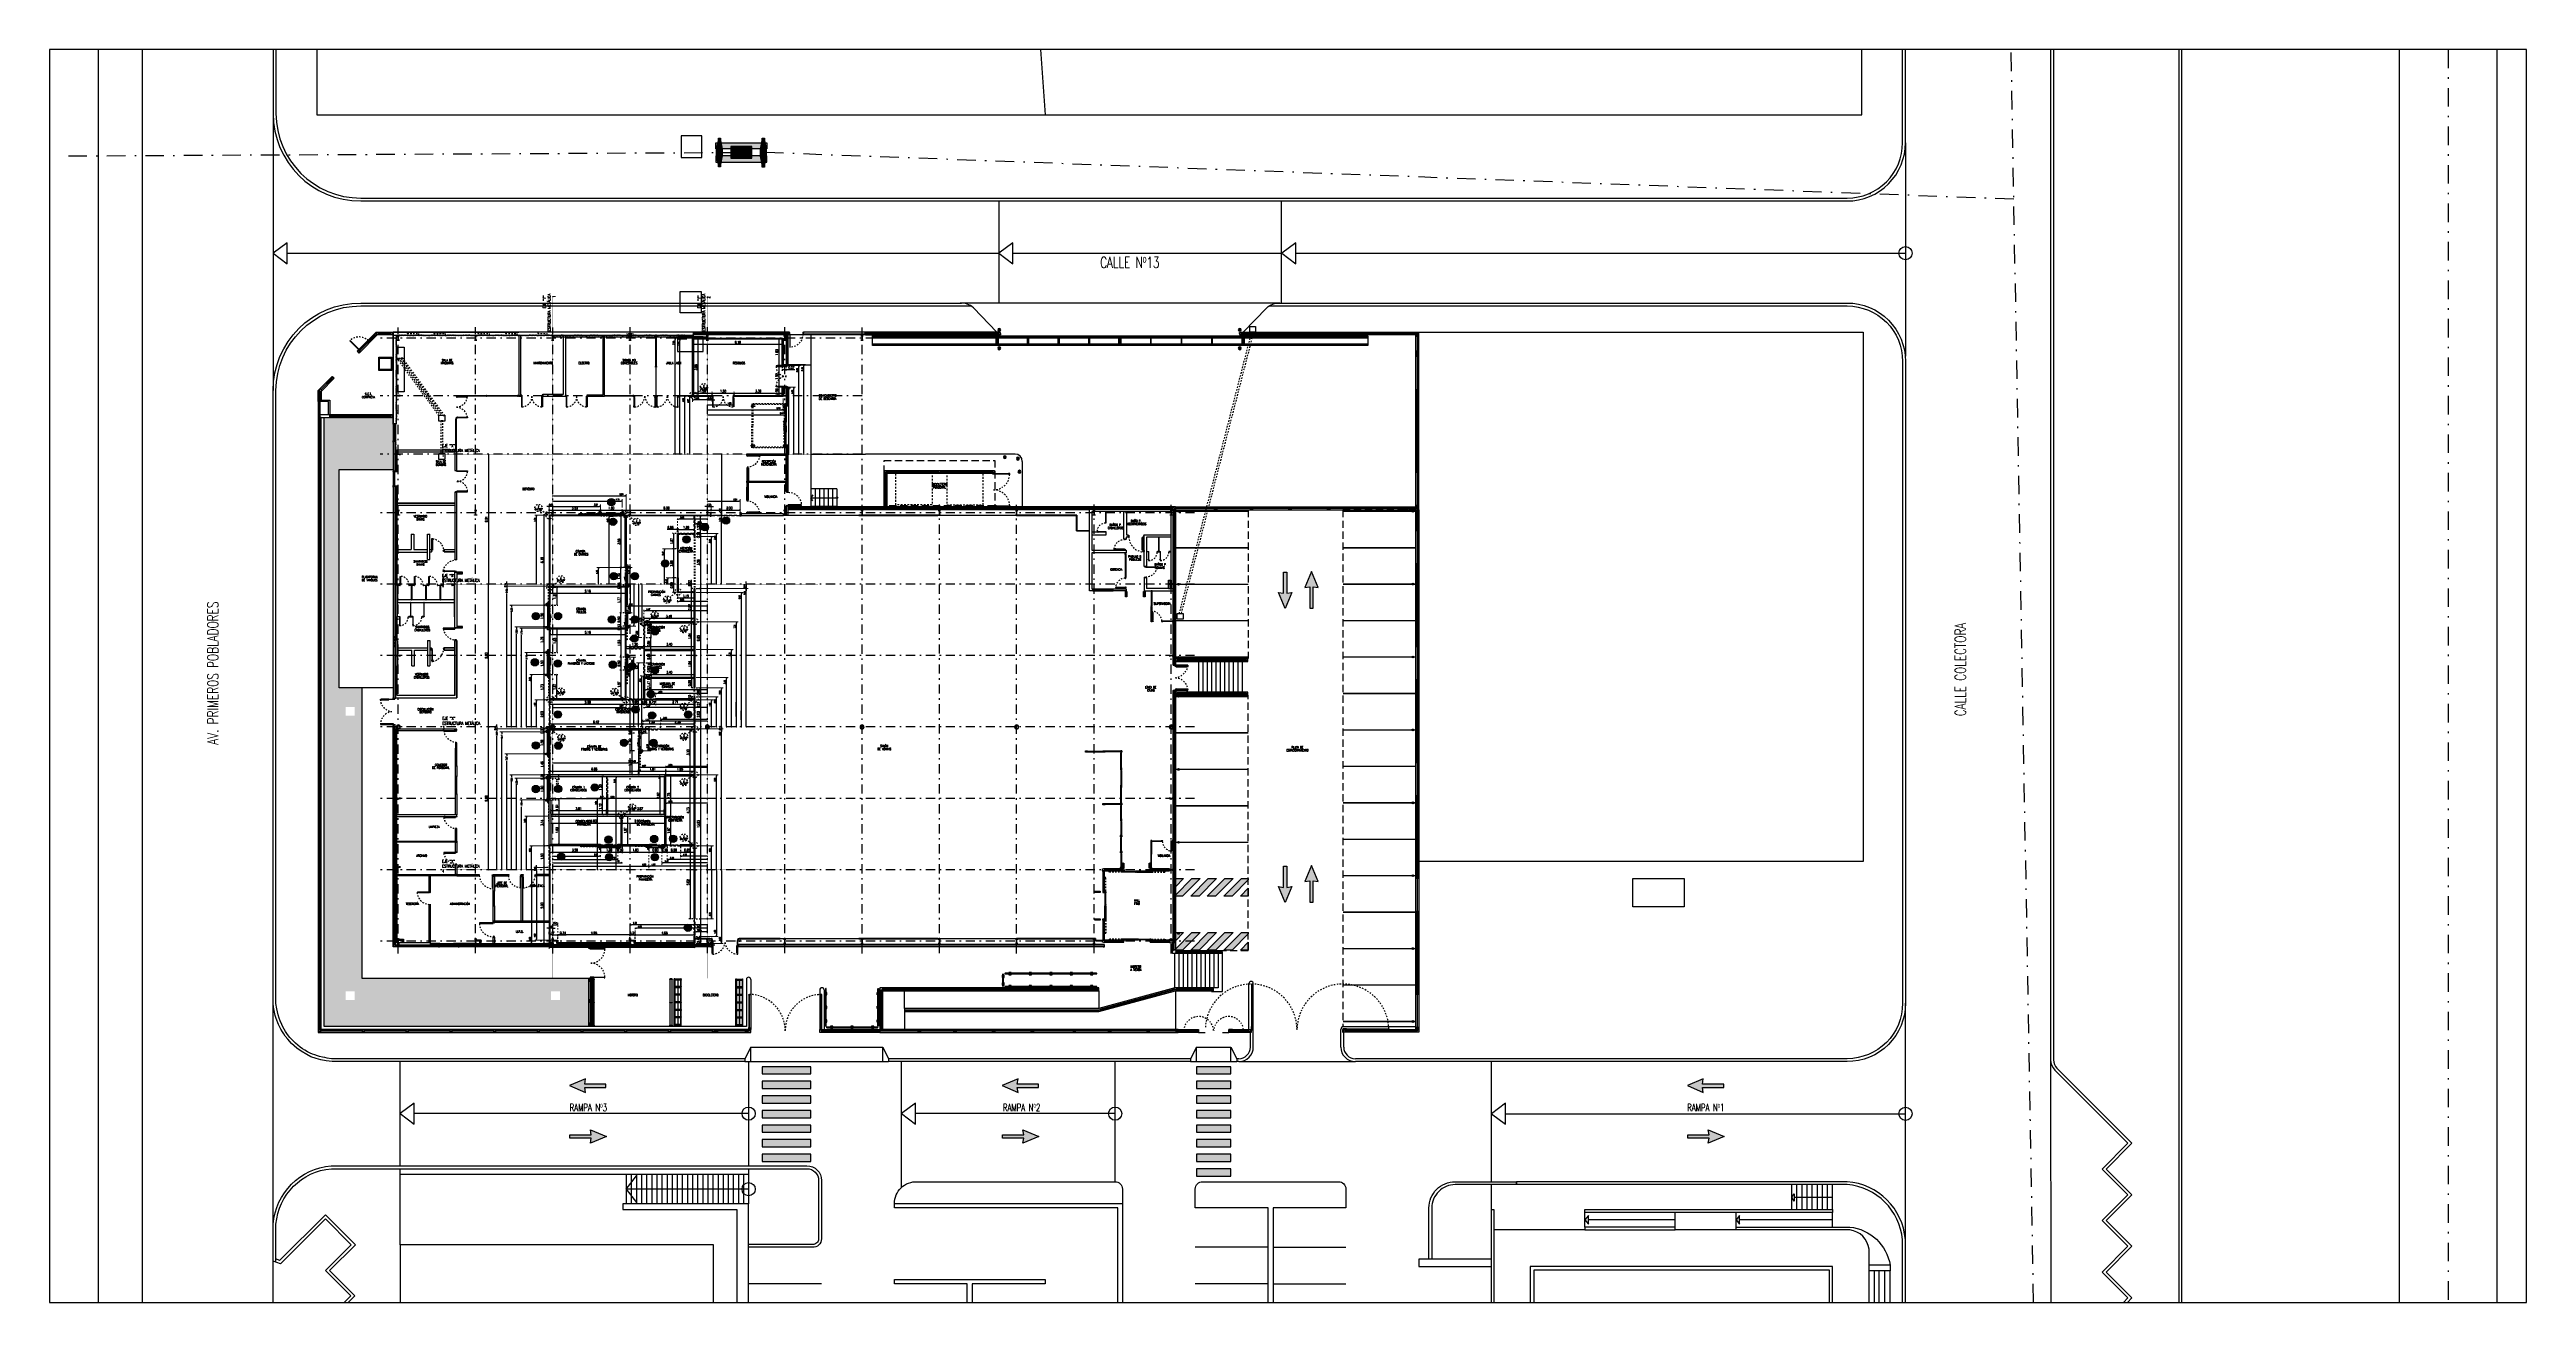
# Model space of a CAD drawing. Header units: millimetres. Extents: x -579 to 213, y -67 to 509.
# Drawn here: x -77 to 93, y -24.8 to 61.2 of the extents above; entities that cross this region are included whole.
import ezdxf
from ezdxf.enums import TextEntityAlignment as Align
from ezdxf.xclip import XClip

# ---------------------------------------------------------------- set-up
doc = ezdxf.new("R2010")
doc.units = ezdxf.units.MM
doc.header["$LTSCALE"] = 0.1
for name, pattern in [('HIDDEN', [0.375, 0.25, -0.125]), ('HIDDEN2', [0.1875, 0.125, -0.0625]), ('X REF - ANELO INST bind$0$X REF - ANELO EXT$0$DASHDOT', [25.4, 12.7, -6.35, 0, -6.35]), ('X REF - ANELO INST bind$0$X REF - ANELO EXT$0$DASHED', [0.75, 0.5, -0.25]), ('X REF - ANELO INST bind$0$X REF - ANELO EXT$0$DASHED2', [0.375, 0.25, -0.125]), ('X REF - ANELO INST bind$0$X REF - ANELO EXT$0$HIDDEN2', [0.1875, 0.125, -0.0625]), ('X REF - ANELO INST bind$0$X REF - ANELO$0$DASHDOT2', [12.7, 6.35, -3.175, 0, -3.175]), ('X REF - ANELO INST bind$0$X REF - ANELO$0$DASHED', [0.75, 0.5, -0.25]), ('X REF - ANELO INST bind$0$X REF - ANELO$0$DASHED2', [0.375, 0.25, -0.125]), ('X REF - ANELO INST bind$0$X REF - ANELO$0$HIDDEN2', [0.1875, 0.125, -0.0625]), ('X REF - ANELO INST bind$0$X REF - ANELO$0$PLANO BASE ROCA II-2$0$HIDDEN', [0.375, 0.25, -0.125]), ('X REF - ANELO INST bind$0$X REF - ANELO$0$TRAZOS', [19.05, 12.7, -6.35])]:
    doc.linetypes.add(name, pattern=pattern)
for name, color, linetype in [('00 - Carpintería Camara', 161, 'Continuous'), ('00 - EJE-DIST -X-  MUROS', 92, 'Continuous'), ('00 - EJE-DIST -Y- MUROS', 10, 'Continuous'), ('01 PCB Panel Baja Tº', 162, 'Continuous'), ('02 PCM Panel Media Tº', 132, 'Continuous'), ('A-CARPINTERIA CAMARA', 161, 'Continuous'), ('A-HATCH BLANCO', 255, 'Continuous'), ('A_SIMB_GRAL', 3, 'Continuous'), ('CARP Cámara', 161, 'Continuous'), ('X REF - ANELO INST bind$0$X REF - ANELO EXT$0$A-CORDONES', 8, 'Continuous'), ('X REF - ANELO INST bind$0$X REF - ANELO EXT$0$A-GRANZA', 8, 'Continuous'), ('X REF - ANELO INST bind$0$X REF - ANELO EXT$0$A-MURO BLOCK', 7, 'Continuous'), ('X REF - ANELO INST bind$0$X REF - ANELO EXT$0$A-VISTAS', 8, 'Continuous'), ('X REF - ANELO INST bind$0$X REF - ANELO EXT$0$C-METALICA', 8, 'Continuous'), ('X REF - ANELO INST bind$0$X REF - ANELO EXT$0$D-BARANDA', 8, 'Continuous'), ('X REF - ANELO INST bind$0$X REF - ANELO EXT$0$D-BICI', 8, 'Continuous'), ('X REF - ANELO INST bind$0$X REF - ANELO EXT$0$D-MOT', 8, 'Continuous'), ('X REF - ANELO INST bind$0$X REF - ANELO EXT$0$D-PARACHOQUE', 8, 'Continuous'), ('X REF - ANELO INST bind$0$X REF - ANELO EXT$0$D-POSTE HG20', 8, 'Continuous'), ('X REF - ANELO INST bind$0$X REF - ANELO EXT$0$E-TXT CALLES', 7, 'Continuous'), ('X REF - ANELO INST bind$0$X REF - ANELO EXT$0$EXT-BIPOSTE SET', 251, 'Continuous'), ('X REF - ANELO INST bind$0$X REF - ANELO EXT$0$IE-CAÑEROS', 8, 'Continuous'), ('X REF - ANELO INST bind$0$X REF - ANELO EXT$0$MET-COLUMNA METALICA', 7, 'Continuous'), ('X REF - ANELO INST bind$0$X REF - ANELO EXT$0$P-PINT VIAL AMARILLA', 9, 'Continuous'), ('X REF - ANELO INST bind$0$X REF - ANELO EXT$0$P-PINT VIAL BLANCA', 9, 'Continuous'), ('X REF - ANELO INST bind$0$X REF - ANELO EXT$0$P-PINT VIAL BLANCA FLECHAS', 9, 'Continuous'), ('X REF - ANELO INST bind$0$X REF - ANELO EXT$0$PROY', 8, 'X REF - ANELO INST bind$0$X REF - ANELO EXT$0$DASHED'), ('X REF - ANELO INST bind$0$X REF - ANELO EXT$0$PROY-MEDIASOMBRA', 8, 'X REF - ANELO INST bind$0$X REF - ANELO EXT$0$DASHED'), ('X REF - ANELO INST bind$0$X REF - ANELO EXT$0$R-NOMBRE LOCAL', 7, 'Continuous'), ('X REF - ANELO INST bind$0$X REF - ANELO EXT$0$RLV - CAMARAS Y PILASTRAS', 251, 'Continuous'), ('X REF - ANELO INST bind$0$X REF - ANELO EXT$0$RLV-AUXILIARES', 252, 'Continuous'), ('X REF - ANELO INST bind$0$X REF - ANELO EXT$0$RLV-CORDONES', 8, 'Continuous'), ('X REF - ANELO INST bind$0$X REF - ANELO EXT$0$RLV-EJE DE CALLE', 8, 'X REF - ANELO INST bind$0$X REF - ANELO EXT$0$DASHDOT'), ('X REF - ANELO INST bind$0$X REF - ANELO EXT$0$RLV-ESTACIONAMIENTOS', 8, 'Continuous'), ('X REF - ANELO INST bind$0$X REF - ANELO EXT$0$RLV-LINEA MT', 252, 'X REF - ANELO INST bind$0$X REF - ANELO EXT$0$DASHDOT'), ('X REF - ANELO INST bind$0$X REF - ANELO EXT$0$RLV-MUROS DE CONTENCION', 7, 'Continuous'), ('X REF - ANELO INST bind$0$X REF - ANELO EXT$0$RLV-PARCELAS', 8, 'Continuous'), ('X REF - ANELO INST bind$0$X REF - ANELO EXT$0$RLV-VEREDAS', 8, 'Continuous'), ('X REF - ANELO INST bind$0$X REF - ANELO$0$A-CAMARA', 7, 'Continuous'), ('X REF - ANELO INST bind$0$X REF - ANELO$0$A-CHAPA ACANALADA', 8, 'Continuous'), ('X REF - ANELO INST bind$0$X REF - ANELO$0$A-CHAPA TRAPEZOIDAL', 8, 'Continuous'), ('X REF - ANELO INST bind$0$X REF - ANELO$0$A-LADRILLO HUECO 12', 7, 'Continuous'), ('X REF - ANELO INST bind$0$X REF - ANELO$0$A-TABIQUE FENOLICO 20mm', 7, 'Continuous'), ('X REF - ANELO INST bind$0$X REF - ANELO$0$A-TABIQUE HºAº', 7, 'Continuous'), ('X REF - ANELO INST bind$0$X REF - ANELO$0$A-TABIQUE PRY', 7, 'Continuous'), ('X REF - ANELO INST bind$0$X REF - ANELO$0$A-VISTAS', 8, 'Continuous'), ('X REF - ANELO INST bind$0$X REF - ANELO$0$C-ALUMINIO', 8, 'Continuous'), ('X REF - ANELO INST bind$0$X REF - ANELO$0$C-CÁMARA', 161, 'Continuous'), ('X REF - ANELO INST bind$0$X REF - ANELO$0$C-DOCK', 8, 'Continuous'), ('X REF - ANELO INST bind$0$X REF - ANELO$0$C-MADERA', 8, 'Continuous'), ('X REF - ANELO INST bind$0$X REF - ANELO$0$C-METALICA', 8, 'Continuous'), ('X REF - ANELO INST bind$0$X REF - ANELO$0$D-POSTE HG10', 8, 'Continuous'), ('X REF - ANELO INST bind$0$X REF - ANELO$0$E-ANTENAS', 8, 'Continuous'), ('X REF - ANELO INST bind$0$X REF - ANELO$0$H-HATCH PANEL  6', 132, 'Continuous'), ('X REF - ANELO INST bind$0$X REF - ANELO$0$H-HATCH PANEL 10', 162, 'Continuous'), ('X REF - ANELO INST bind$0$X REF - ANELO$0$IE-CAÑEROS', 8, 'Continuous'), ('X REF - ANELO INST bind$0$X REF - ANELO$0$MET-COLUMNA METALICA', 7, 'Continuous'), ('X REF - ANELO INST bind$0$X REF - ANELO$0$MET-CORREAS DE CV', 7, 'Continuous'), ('X REF - ANELO INST bind$0$X REF - ANELO$0$MET-EJE CABRIADAS', 8, 'X REF - ANELO INST bind$0$X REF - ANELO$0$DASHDOT2'), ('X REF - ANELO INST bind$0$X REF - ANELO$0$MET-LANA VIDRIO', 8, 'Continuous'), ('X REF - ANELO INST bind$0$X REF - ANELO$0$PROY-CAÑEROS', 8, 'X REF - ANELO INST bind$0$X REF - ANELO$0$HIDDEN2'), ('X REF - ANELO INST bind$0$X REF - ANELO$0$R-NOMBRE LOCAL', 7, 'Continuous')]:
    doc.layers.add(name, color=color, linetype=linetype)
doc.layers.add('X REF - ANELO INST bind$0$X REF - ANELO EXT$0$PROY-RT Y CONDUCTOS', color=8, linetype='X REF - ANELO INST bind$0$X REF - ANELO EXT$0$HIDDEN2', plot=False)
doc.styles.add('ROMANS', font='romans.shx', dxfattribs={"width": 0.7})
doc.styles.get("Standard").update_dxf_attribs({"font": 'arial.ttf'})
doc.styles.add('VAUX', font='romans.shx', dxfattribs={"width": 0.85})
doc.styles.add('X REF - ANELO INST bind$0$X REF - ANELO EXT$0$ROMAND', font='romand.shx', dxfattribs={"width": 0.8})
doc.styles.add('X REF - ANELO INST bind$0$X REF - ANELO EXT$0$Standard', font='txt')
doc.styles.add('X REF - ANELO INST bind$0$X REF - ANELO EXT$0$VAUX', font='romans.shx', dxfattribs={"width": 0.85})
doc.styles.add('X REF - ANELO INST bind$0$X REF - ANELO$0$VAUX', font='romans.shx', dxfattribs={"width": 0.85})
doc.linetypes.add('X REF - ANELO INST bind$0$X REF - ANELO$0$REFERENCIAL CORTE TRANSVERSAL WM$0$BATTING', pattern='A,0.00254,-2.54,[134,ltypeshp.shx,S=2.54,R=0,X=-2.54,Y=0],-5.08,[134,ltypeshp.shx,S=2.54,R=180,X=2.54,Y=0],-2.54', length=10.16254)
doc.dimstyles.new('COTA 1-100', dxfattribs={"dimtxt": 0.16, "dimasz": 0.12, "dimexe": 0.08, "dimexo": 0.08, "dimgap": 0.06, "dimtad": 1, "dimzin": 0, "dimdsep": 46, "dimtxsty": 'ROMANS', "dimblk": 'ARCHTICK', "dimcen": 0, "dimclrd": 256, "dimclre": 8, "dimclrt": 256, "dimadec": 0, "dimazin": 0, "dimtfac": 1, "dimtofl": 0, "dimtmove": 0, "dimatfit": 3, "dimldrblk": 'ARCHTICK', "dimfxl": 1, "dimtolj": 1, "dimtzin": 0, "dimlwd": -1, "dimlwe": -1, "dimarcsym": 0})
doc.dimstyles.new('Cotas Replanteo', dxfattribs={"dimscale": 2.5, "dimtxt": 0.04, "dimasz": 0.035, "dimexe": 0.05, "dimexo": 0.05, "dimgap": 0.025, "dimtad": 1, "dimjust": 2, "dimzin": 0, "dimdsep": 46, "dimtxsty": 'ROMANS', "dimblk1": 'DOT', "dimblk2": 'OPEN90', "dimsah": 1, "dimcen": 0.12, "dimse1": 1, "dimclrd": 256, "dimclre": 256, "dimclrt": 256, "dimadec": 0, "dimazin": 0, "dimtfac": 1, "dimtix": 1, "dimtmove": 0, "dimatfit": 2, "dimldrblk": 'OPEN90', "dimfxl": 0.05, "dimtolj": 1, "dimtzin": 0, "dimlwe": 9, "dimarcsym": 1})
pattern_1 = [(0, (3.479, -383.36), (0, 6.985), [5.08, -1.905]), (90, (3.479, -383.36), (-6.985, 4e-16), [5.08, -1.905])]
pattern_2 = [(45, (207.4372914, 39.7152925), (-0.000673519209, 0.000673519209), [])]
pattern_3 = [(45, (207.6872914, 39.7152925), (-0.000673519209, 0.000673519209), [])]
pattern_4 = [(90, (0.968357, -1.489519), (0.0021740063, 0.0010870032), [0, -0.0021740063])]
pattern_5 = [(90, (1.7830936, -1.489519), (-0.0021740063, 0.0010870032), [0, -0.0021740063])]

# ---------------------------------------------------------------- blocks, each defined once
blk = doc.blocks.new('X REF - ANELO INST bind$0$X REF - ANELO$0$N Local')
at = {"layer": 'X REF - ANELO INST bind$0$X REF - ANELO$0$R-NOMBRE LOCAL', "lineweight": 0, "style": 'X REF - ANELO INST bind$0$X REF - ANELO$0$VAUX', "width": 0.85}
for p in [(6337.57, -934.45), (6337.57, -934.71)]:
    blk.add_attdef('NOMBRE', text='', height=0.182, dxfattribs=at).set_placement(p, align=Align.CENTER)
blk = doc.blocks.new('X REF - ANELO INST bind$0$X REF - ANELO$0$Puerta Automatica')
at = {"layer": 'X REF - ANELO INST bind$0$X REF - ANELO$0$C-ALUMINIO', "color": 8, "linetype": 'X REF - ANELO INST bind$0$X REF - ANELO$0$DASHED2'}
for p, q in [((-1, 0.12, 0), (-1.92, 0.12, 0)), ((-1.92, 0.05, 0), (-1.92, 0.12, 0)), ((-1, 0.05, 0), (-1.92, 0.05, 0)), ((1, 0.12, 0), (1.92, 0.12, 0)), ((1, 0.05, 0), (1.92, 0.05, 0)), ((1.92, 0.05, 0), (1.92, 0.12, 0))]:
    blk.add_line(p, q, dxfattribs=at)
at = {"layer": 'X REF - ANELO INST bind$0$X REF - ANELO$0$C-ALUMINIO'}
for p, q in [((-1.02, 0.05, 0), (-1.02, 0.11, 0)), ((-1.02, 0.11, 0), (-1.01, 0.11, 0)), ((-1.01, 0.05, 0), (-1.02, 0.05, 0)), ((-1.01, 0.11, 0), (-1, 0.11, 0)), ((-0.99, 0.11, 0), (-1.01, 0.11, 0)), ((-1.01, 0.11, 0), (-0.97, 0.11, 0)), ((-1.01, 0.1, 0), (-0.97, 0.1, 0)), ((-1.01, 0.06, 0), (-1.01, 0.1, 0)), ((-1.01, 0.1, 0), (-1.01, 0.1, 0)), ((-1.01, 0.1, 0), (-1.01, 0.1, 0)), ((-1.01, 0.1, 0), (-1.01, 0.1, 0)), ((-1.01, 0.1, 0), (-1.01, 0.1, 0)), ((-1.01, 0.06, 0), (-1.01, 0.06, 0)), ((-0.96, 0.06, 0), (-1.01, 0.06, 0)), ((-0.9, 0.05, 0), (-1.01, 0.05, 0)), ((-1, 0.11, 0), (-1, 0.11, 0)), ((-1, 0.11, 0), (-0.97, 0.11, 0)), ((-1, 0.1, 0), (-1, 0.11, 0)), ((-1, 0.1, 0), (-0.99, 0.1, 0)), ((-0.97, 0.1, 0), (-1, 0.1, 0)), ((-0.97, 0.11, 0), (-0.99, 0.11, 0)), ((-0.99, 0.1, 0), (-0.99, 0.1, 0)), ((-0.99, 0.1, 0), (-0.98, 0.1, 0)), ((-0.98, 0.1, 0), (-0.97, 0.1, 0)), ((-0.97, 0.11, 0), (-0.97, 0.11, 0)), ((-0.97, 0.11, 0), (-0.9, 0.11, 0)), ((-0.97, 0.11, 0), (-0.97, 0.1, 0)), ((-0.96, 0.1, 0), (-0.96, 0.06, 0)), ((-0.96, 0.1, 0), (-0.96, 0.1, 0)), ((-0.96, 0.1, 0), (-0.96, 0.1, 0)), ((-0.96, 0.1, 0), (-0.96, 0.1, 0)), ((-0.96, 0.1, 0), (-0.96, 0.1, 0)), ((-0.96, 0.06, 0), (-0.96, 0.06, 0)), ((-0.95, 0.1, 0), (-0.95, 0.06, 0)), ((-0.93, 0.1, 0), (-0.95, 0.1, 0)), ((-0.95, 0.1, 0), (-0.95, 0.1, 0)), ((-0.95, 0.07, 0), (-0.95, 0.09, 0)), ((-0.95, 0.09, 0), (-0.93, 0.09, 0)), ((-0.89, 0.09, 0), (-0.95, 0.09, 0)), ((-0.95, 0.09, 0), (-0.95, 0.09, 0)), ((-0.95, 0.09, 0), (-0.95, 0.06, 0)), ((-0.93, 0.07, 0), (-0.95, 0.07, 0)), ((-0.95, 0.06, 0), (-0.93, 0.06, 0)), ((-0.95, 0.06, 0), (-0.95, 0.06, 0)), ((-0.95, 0.06, 0), (-0.95, 0.06, 0)), ((-0.95, 0.06, 0), (-0.89, 0.06, 0)), ((-0.94, 0.09, 0), (-0.94, 0.07, 0)), ((-0.94, 0.09, 0), (-0.17, 0.09, 0)), ((-0.94, 0.07, 0), (-0.15, 0.07, 0)), ((-0.93, 0.1, 0), (-0.93, 0.1, 0)), ((-0.93, 0.1, 0), (-0.93, 0.1, 0)), ((-0.91, 0.1, 0), (-0.93, 0.1, 0)), ((-0.93, 0.09, 0), (-0.93, 0.09, 0)), ((-0.93, 0.09, 0), (-0.93, 0.08, 0)), ((-0.93, 0.08, 0), (-0.93, 0.09, 0)), ((-0.93, 0.09, 0), (-0.93, 0.09, 0)), ((-0.93, 0.09, 0), (-0.9, 0.09, 0)), ((-0.93, 0.08, 0), (-0.93, 0.08, 0)), ((-0.9, 0.07, 0), (-0.93, 0.07, 0)), ((-0.93, 0.07, 0), (-0.93, 0.07, 0)), ((-0.93, 0.07, 0), (-0.93, 0.07, 0)), ((-0.93, 0.07, 0), (-0.93, 0.07, 0)), ((-0.93, 0.07, 0), (-0.93, 0.07, 0)), ((-0.93, 0.07, 0), (-0.93, 0.07, 0)), ((-0.93, 0.06, 0), (-0.93, 0.06, 0)), ((-0.93, 0.06, 0), (-0.93, 0.06, 0)), ((-0.93, 0.06, 0), (-0.91, 0.06, 0)), ((-0.91, 0.1, 0), (-0.91, 0.1, 0)), ((-0.9, 0.1, 0), (-0.91, 0.1, 0)), ((-0.9, 0.09, 0), (-0.91, 0.08, 0)), ((-0.91, 0.08, 0), (-0.9, 0.09, 0)), ((-0.91, 0.08, 0), (-0.91, 0.08, 0)), ((-0.91, 0.07, 0), (-0.9, 0.07, 0)), ((-0.9, 0.07, 0), (-0.91, 0.07, 0)), ((-0.91, 0.07, 0), (-0.91, 0.07, 0)), ((-0.91, 0.06, 0), (-0.9, 0.06, 0)), ((-0.91, 0.06, 0), (-0.91, 0.06, 0)), ((-0.9, 0.11, 0), (-0.9, 0.11, 0)), ((-0.9, 0.11, 0), (-0.9, 0.1, 0)), ((-0.9, 0.09, 0), (-0.9, 0.09, 0)), ((-0.9, 0.09, 0), (-0.9, 0.09, 0)), ((-0.9, 0.09, 0), (-0.89, 0.09, 0)), ((-0.9, 0.07, 0), (-0.9, 0.07, 0)), ((-0.89, 0.07, 0), (-0.9, 0.07, 0)), ((-0.9, 0.07, 0), (-0.9, 0.07, 0)), ((-0.9, 0.06, 0), (-0.9, 0.05, 0)), ((-0.9, 0.05, 0), (-0.9, 0.05, 0)), ((-0.88, 0.09, 0), (-0.89, 0.1, 0)), ((-0.89, 0.1, 0), (-0.89, 0.1, 0)), ((-0.89, 0.1, 0), (-0.89, 0.1, 0)), ((-0.89, 0.1, 0), (-0.89, 0.1, 0)), ((-0.89, 0.1, 0), (-0.89, 0.09, 0)), ((-0.89, 0.09, 0), (-0.89, 0.09, 0)), ((-0.89, 0.09, 0), (-0.88, 0.08, 0)), ((-0.89, 0.09, 0), (-0.89, 0.09, 0)), ((-0.88, 0.07, 0), (-0.89, 0.07, 0)), ((-0.89, 0.07, 0), (-0.89, 0.07, 0)), ((-0.89, 0.06, 0), (-0.89, 0.06, 0)), ((-0.89, 0.06, 0), (-0.89, 0.06, 0)), ((-0.89, 0.06, 0), (-0.89, 0.06, 0)), ((-0.89, 0.06, 0), (-0.89, 0.06, 0)), ((-0.89, 0.06, 0), (-0.89, 0.06, 0)), ((-0.89, 0.06, 0), (-0.88, 0.06, 0)), ((-0.88, 0.08, 0), (-0.88, 0.09, 0)), ((-0.88, 0.09, 0), (-0.88, 0.09, 0)), ((-0.88, 0.08, 0), (-0.88, 0.08, 0)), ((-0.88, 0.07, 0), (-0.88, 0.08, 0)), ((-0.88, 0.08, 0), (-0.88, 0.07, 0)), ((-0.88, 0.06, 0), (-0.88, 0.07, 0)), ((-0.17, 0.09, 0), (-0.06, 0.09, 0)), ((-0.15, 0.07, 0), (-0.06, 0.07, 0)), ((-0.13, 0.08, 0), (-0.12, 0.09, 0)), ((-0.12, 0.07, 0), (-0.13, 0.08, 0)), ((-0.13, 0.08, 0), (-0.12, 0.07, 0)), ((-0.12, 0.08, 0), (-0.13, 0.08, 0)), ((-0.12, 0.09, 0), (-0.11, 0.1, 0)), ((-0.11, 0.09, 0), (-0.12, 0.08, 0)), ((-0.12, 0.09, 0), (-0.12, 0.09, 0)), ((-0.12, 0.06, 0), (-0.12, 0.07, 0)), ((-0.12, 0.07, 0), (-0.11, 0.07, 0)), ((-0.11, 0.06, 0), (-0.12, 0.06, 0)), ((-0.11, 0.1, 0), (-0.11, 0.1, 0)), ((-0.11, 0.1, 0), (-0.11, 0.1, 0)), ((-0.11, 0.1, 0), (-0.11, 0.1, 0)), ((-0.11, 0.1, 0), (-0.11, 0.09, 0)), ((-0.1, 0.09, 0), (-0.11, 0.09, 0)), ((-0.11, 0.09, 0), (-0.11, 0.09, 0)), ((-0.11, 0.09, 0), (-0.11, 0.09, 0)), ((-0.11, 0.09, 0), (-0.05, 0.09, 0)), ((-0.11, 0.07, 0), (-0.11, 0.07, 0)), ((-0.11, 0.07, 0), (-0.1, 0.07, 0)), ((-0.05, 0.06, 0), (-0.11, 0.06, 0)), ((-0.11, 0.06, 0), (-0.11, 0.06, 0)), ((-0.11, 0.06, 0), (-0.11, 0.06, 0)), ((-0.11, 0.06, 0), (-0.11, 0.06, 0)), ((-0.11, 0.06, 0), (-0.11, 0.06, 0)), ((-0.11, 0.06, 0), (-0.11, 0.06, 0)), ((-0.1, 0.1, 0), (-0.1, 0.11, 0)), ((-0.1, 0.11, 0), (-0.02, 0.11, 0)), ((-0.09, 0.1, 0), (-0.1, 0.1, 0)), ((-0.08, 0.09, 0), (-0.1, 0.09, 0)), ((-0.1, 0.09, 0), (-0.1, 0.09, 0)), ((-0.1, 0.09, 0), (-0.09, 0.08, 0)), ((-0.1, 0.08, 0), (-0.1, 0.09, 0)), ((-0.1, 0.09, 0), (-0.1, 0.09, 0)), ((-0.09, 0.08, 0), (-0.1, 0.08, 0)), ((-0.1, 0.07, 0), (-0.1, 0.07, 0)), ((-0.1, 0.07, 0), (-0.1, 0.07, 0)), ((-0.1, 0.07, 0), (-0.09, 0.07, 0)), ((-0.09, 0.07, 0), (-0.1, 0.07, 0)), ((-0.1, 0.07, 0), (-0.1, 0.07, 0)), ((-0.1, 0.07, 0), (-0.08, 0.07, 0)), ((-0.1, 0.05, 0), (-0.1, 0.06, 0)), ((-0.1, 0.06, 0), (-0.09, 0.06, 0)), ((-0.02, 0.05, 0), (-0.1, 0.05, 0)), ((-0.07, 0.1, 0), (-0.09, 0.1, 0)), ((-0.09, 0.1, 0), (-0.09, 0.1, 0)), ((-0.09, 0.06, 0), (-0.07, 0.06, 0)), ((-0.09, 0.06, 0), (-0.09, 0.06, 0)), ((-0.07, 0.09, 0), (-0.08, 0.09, 0)), ((-0.08, 0.07, 0), (-0.07, 0.07, 0)), ((-0.07, 0.1, 0), (-0.07, 0.1, 0)), ((-0.05, 0.09, 0), (-0.07, 0.09, 0)), ((-0.07, 0.09, 0), (-0.07, 0.09, 0)), ((-0.07, 0.09, 0), (-0.07, 0.08, 0)), ((-0.07, 0.08, 0), (-0.07, 0.09, 0)), ((-0.07, 0.08, 0), (-0.07, 0.08, 0)), ((-0.07, 0.07, 0), (-0.07, 0.07, 0)), ((-0.07, 0.07, 0), (-0.07, 0.07, 0)), ((-0.07, 0.07, 0), (-0.07, 0.07, 0)), ((-0.07, 0.07, 0), (-0.07, 0.07, 0)), ((-0.07, 0.07, 0), (-0.05, 0.07, 0)), ((-0.07, 0.06, 0), (-0.07, 0.06, 0)), ((-0.05, 0.1, 0), (-0.06, 0.1, 0)), ((-0.06, 0.1, 0), (-0.06, 0.1, 0)), ((-0.06, 0.09, 0), (-0.06, 0.07, 0)), ((-0.06, 0.06, 0), (-0.06, 0.06, 0)), ((-0.06, 0.06, 0), (-0.05, 0.06, 0)), ((-0.05, 0.09, 0), (-0.05, 0.06, 0)), ((-0.05, 0.07, 0), (-0.05, 0.09, 0)), ((-0.05, 0.06, 0), (-0.05, 0.06, 0)), ((-0.04, 0.06, 0), (-0.04, 0.1, 0)), ((-0.03, 0.06, 0), (-0.03, 0.1, 0)), ((-0.03, 0.1, 0), (-0.02, 0.1, 0)), ((-0.02, 0.1, 0), (-0.03, 0.1, 0)), ((-0.03, 0.1, 0), (-0.03, 0.07, 0)), ((-0.03, 0.07, 0), (-0.03, 0.09, 0)), ((-0.03, 0.09, 0), (-0.03, 0.06, 0)), ((-0.03, 0.07, 0), (-0.03, 0.07, 0)), ((-0.02, 0.06, 0), (-0.03, 0.06, 0)), ((-0.03, 0.06, 0), (-0.02, 0.06, 0)), ((-0.02, 0.1, 0), (-0.02, 0.1, 0)), ((-0.02, 0.1, 0), (-0.02, 0.1, 0)), ((-0.02, 0.1, 0), (-0.02, 0.1, 0)), ((-0.02, 0.1, 0), (-0.01, 0.1, 0)), ((-0.02, 0.1, 0), (-0.02, 0.1, 0)), ((-0.02, 0.1, 0), (-0.02, 0.1, 0)), ((-0.01, 0.06, 0), (-0.02, 0.06, 0)), ((-0.02, 0.06, 0), (-0.02, 0.06, 0)), ((-0.02, 0.06, 0), (-0.02, 0.06, 0)), ((-0.02, 0.06, 0), (-0.02, 0.06, 0)), ((-0.02, 0.06, 0), (-0.02, 0.06, 0)), ((-0.02, 0.06, 0), (-0.02, 0.06, 0)), ((-0.01, 0.11, 0), (-0.01, 0.1, 0)), ((-0.01, 0.1, 0), (-0.01, 0.11, 0)), ((-0.01, 0.11, 0), (0, 0.11, 0)), ((-0.01, 0.06, 0), (-0.01, 0.05, 0)), ((-0.01, 0.05, 0), (-0.01, 0.06, 0)), ((0, 0.05, 0), (-0.01, 0.05, 0)), ((0, 0.11, 0), (0, 0.1, 0)), ((0, 0.08, 0), (0, 0.11, 0)), ((0, 0.11, 0), (0.01, 0.11, 0)), ((0, 0.1, 0), (0, 0.08, 0)), ((0, 0.08, 0), (0, 0.05, 0)), ((0, 0.06, 0), (0, 0.08, 0)), ((0, 0.08, 0), (0, 0.08, 0)), ((0, 0.08, 0), (0, 0.08, 0)), ((0, 0.05, 0), (0, 0.06, 0)), ((0.01, 0.05, 0), (0, 0.05, 0)), ((0.01, 0.11, 0), (0.01, 0.1, 0)), ((0.01, 0.11, 0), (0.01, 0.1, 0)), ((0.01, 0.1, 0), (0.02, 0.1, 0)), ((0.01, 0.06, 0), (0.01, 0.05, 0)), ((0.02, 0.06, 0), (0.01, 0.06, 0)), ((0.01, 0.06, 0), (0.01, 0.05, 0)), ((0.1, 0.11, 0), (0.02, 0.11, 0)), ((0.02, 0.1, 0), (0.02, 0.1, 0)), ((0.02, 0.1, 0), (0.02, 0.1, 0)), ((0.02, 0.1, 0), (0.02, 0.1, 0)), ((0.02, 0.1, 0), (0.03, 0.09, 0)), ((0.02, 0.1, 0), (0.02, 0.1, 0)), ((0.02, 0.1, 0), (0.02, 0.1, 0)), ((0.02, 0.1, 0), (0.03, 0.1, 0)), ((0.03, 0.06, 0), (0.02, 0.06, 0)), ((0.02, 0.06, 0), (0.02, 0.06, 0)), ((0.02, 0.06, 0), (0.02, 0.06, 0)), ((0.02, 0.06, 0), (0.02, 0.06, 0)), ((0.03, 0.06, 0), (0.02, 0.06, 0)), ((0.02, 0.06, 0), (0.02, 0.06, 0)), ((0.02, 0.06, 0), (0.02, 0.06, 0)), ((0.02, 0.05, 0), (0.1, 0.05, 0)), ((0.03, 0.1, 0), (0.03, 0.07, 0)), ((0.03, 0.09, 0), (0.03, 0.06, 0)), ((0.03, 0.07, 0), (0.03, 0.09, 0)), ((0.03, 0.09, 0), (0.03, 0.06, 0)), ((0.03, 0.07, 0), (0.03, 0.07, 0)), ((0.04, 0.11, 0), (0.1, 0.11, 0)), ((0.04, 0.06, 0), (0.04, 0.1, 0)), ((0.05, 0.1, 0), (0.06, 0.1, 0)), ((0.05, 0.09, 0), (0.05, 0.06, 0)), ((0.05, 0.07, 0), (0.05, 0.09, 0)), ((0.05, 0.09, 0), (0.07, 0.09, 0)), ((0.11, 0.09, 0), (0.05, 0.09, 0)), ((0.07, 0.07, 0), (0.05, 0.07, 0)), ((0.05, 0.06, 0), (0.05, 0.06, 0)), ((0.05, 0.06, 0), (0.11, 0.06, 0)), ((0.06, 0.06, 0), (0.05, 0.06, 0)), ((0.1, 0.05, 0), (0.05, 0.05, 0)), ((0.06, 0.1, 0), (0.06, 0.1, 0)), ((0.06, 0.09, 0), (0.06, 0.07, 0)), ((0.94, 0.09, 0), (0.06, 0.09, 0)), ((0.94, 0.07, 0), (0.06, 0.07, 0)), ((0.06, 0.06, 0), (0.06, 0.06, 0)), ((0.07, 0.1, 0), (0.09, 0.1, 0)), ((0.07, 0.1, 0), (0.07, 0.1, 0)), ((0.07, 0.09, 0), (0.07, 0.09, 0)), ((0.07, 0.09, 0), (0.07, 0.08, 0)), ((0.07, 0.08, 0), (0.07, 0.09, 0)), ((0.07, 0.09, 0), (0.08, 0.09, 0)), ((0.07, 0.08, 0), (0.07, 0.08, 0)), ((0.08, 0.07, 0), (0.07, 0.07, 0)), ((0.07, 0.07, 0), (0.07, 0.07, 0)), ((0.07, 0.07, 0), (0.07, 0.07, 0)), ((0.07, 0.07, 0), (0.07, 0.07, 0)), ((0.07, 0.07, 0), (0.07, 0.07, 0)), ((0.09, 0.06, 0), (0.07, 0.06, 0)), ((0.07, 0.06, 0), (0.07, 0.06, 0)), ((0.08, 0.09, 0), (0.1, 0.09, 0)), ((0.1, 0.07, 0), (0.08, 0.07, 0)), ((0.09, 0.1, 0), (0.09, 0.1, 0)), ((0.09, 0.1, 0), (0.1, 0.1, 0)), ((0.1, 0.09, 0), (0.09, 0.08, 0)), ((0.09, 0.08, 0), (0.1, 0.08, 0)), ((0.1, 0.07, 0), (0.09, 0.07, 0)), ((0.09, 0.07, 0), (0.1, 0.07, 0)), ((0.09, 0.06, 0), (0.09, 0.06, 0)), ((0.1, 0.06, 0), (0.09, 0.06, 0)), ((0.1, 0.1, 0), (0.1, 0.11, 0)), ((0.1, 0.09, 0), (0.1, 0.09, 0)), ((0.1, 0.08, 0), (0.1, 0.09, 0)), ((0.1, 0.09, 0), (0.1, 0.09, 0)), ((0.1, 0.09, 0), (0.11, 0.09, 0)), ((0.11, 0.07, 0), (0.1, 0.07, 0)), ((0.1, 0.07, 0), (0.1, 0.07, 0)), ((0.1, 0.07, 0), (0.1, 0.07, 0)), ((0.1, 0.07, 0), (0.1, 0.07, 0)), ((0.1, 0.05, 0), (0.1, 0.06, 0)), ((0.12, 0.09, 0), (0.11, 0.1, 0)), ((0.11, 0.1, 0), (0.11, 0.1, 0)), ((0.11, 0.1, 0), (0.11, 0.1, 0)), ((0.11, 0.1, 0), (0.11, 0.1, 0)), ((0.11, 0.1, 0), (0.11, 0.09, 0)), ((0.11, 0.09, 0), (0.11, 0.09, 0)), ((0.11, 0.09, 0), (0.12, 0.08, 0)), ((0.11, 0.09, 0), (0.11, 0.09, 0)), ((0.12, 0.07, 0), (0.11, 0.07, 0)), ((0.11, 0.07, 0), (0.11, 0.07, 0)), ((0.11, 0.06, 0), (0.11, 0.06, 0)), ((0.11, 0.06, 0), (0.11, 0.06, 0)), ((0.11, 0.06, 0), (0.11, 0.06, 0)), ((0.11, 0.06, 0), (0.11, 0.06, 0)), ((0.11, 0.06, 0), (0.11, 0.06, 0)), ((0.11, 0.06, 0), (0.12, 0.06, 0)), ((0.13, 0.08, 0), (0.12, 0.09, 0)), ((0.12, 0.09, 0), (0.12, 0.09, 0)), ((0.12, 0.07, 0), (0.13, 0.08, 0)), ((0.13, 0.08, 0), (0.12, 0.07, 0)), ((0.12, 0.08, 0), (0.13, 0.08, 0)), ((0.12, 0.06, 0), (0.12, 0.07, 0)), ((0.88, 0.09, 0), (0.89, 0.1, 0)), ((0.89, 0.09, 0), (0.88, 0.08, 0)), ((0.88, 0.08, 0), (0.88, 0.09, 0)), ((0.88, 0.09, 0), (0.88, 0.09, 0)), ((0.88, 0.08, 0), (0.88, 0.08, 0)), ((0.88, 0.07, 0), (0.88, 0.08, 0)), ((0.88, 0.08, 0), (0.88, 0.07, 0)), ((0.88, 0.06, 0), (0.88, 0.07, 0)), ((0.88, 0.07, 0), (0.89, 0.07, 0)), ((0.89, 0.06, 0), (0.88, 0.06, 0)), ((0.89, 0.1, 0), (0.89, 0.1, 0)), ((0.89, 0.1, 0), (0.89, 0.1, 0)), ((0.89, 0.1, 0), (0.89, 0.1, 0)), ((0.89, 0.1, 0), (0.89, 0.09, 0)), ((0.9, 0.09, 0), (0.89, 0.09, 0)), ((0.89, 0.09, 0), (0.89, 0.09, 0)), ((0.89, 0.09, 0), (0.89, 0.09, 0)), ((0.89, 0.09, 0), (0.95, 0.09, 0)), ((0.89, 0.07, 0), (0.89, 0.07, 0)), ((0.89, 0.07, 0), (0.9, 0.07, 0)), ((0.95, 0.06, 0), (0.89, 0.06, 0)), ((0.89, 0.06, 0), (0.89, 0.06, 0)), ((0.89, 0.06, 0), (0.89, 0.06, 0)), ((0.89, 0.06, 0), (0.89, 0.06, 0)), ((0.89, 0.06, 0), (0.89, 0.06, 0)), ((0.89, 0.06, 0), (0.89, 0.06, 0)), ((0.97, 0.11, 0), (0.9, 0.11, 0)), ((0.9, 0.11, 0), (0.9, 0.11, 0)), ((0.9, 0.11, 0), (0.9, 0.1, 0)), ((0.9, 0.1, 0), (0.91, 0.1, 0)), ((0.93, 0.09, 0), (0.9, 0.09, 0)), ((0.9, 0.09, 0), (0.9, 0.09, 0)), ((0.9, 0.09, 0), (0.91, 0.08, 0)), ((0.91, 0.08, 0), (0.9, 0.09, 0)), ((0.9, 0.09, 0), (0.9, 0.09, 0)), ((0.91, 0.07, 0), (0.9, 0.07, 0)), ((0.9, 0.07, 0), (0.9, 0.07, 0)), ((0.9, 0.07, 0), (0.93, 0.07, 0)), ((0.9, 0.07, 0), (0.9, 0.07, 0)), ((0.9, 0.07, 0), (0.91, 0.07, 0)), ((0.91, 0.06, 0), (0.9, 0.06, 0)), ((0.9, 0.06, 0), (0.9, 0.05, 0)), ((0.9, 0.05, 0), (0.9, 0.05, 0)), ((0.9, 0.05, 0), (1.01, 0.05, 0)), ((0.91, 0.1, 0), (0.91, 0.1, 0)), ((0.91, 0.1, 0), (0.93, 0.1, 0)), ((0.91, 0.08, 0), (0.91, 0.08, 0)), ((0.91, 0.07, 0), (0.91, 0.07, 0)), ((0.91, 0.06, 0), (0.91, 0.06, 0)), ((0.93, 0.06, 0), (0.91, 0.06, 0)), ((0.93, 0.1, 0), (0.95, 0.1, 0)), ((0.93, 0.1, 0), (0.93, 0.1, 0)), ((0.93, 0.1, 0), (0.93, 0.1, 0)), ((0.95, 0.09, 0), (0.93, 0.09, 0)), ((0.93, 0.09, 0), (0.93, 0.09, 0)), ((0.93, 0.09, 0), (0.93, 0.08, 0)), ((0.93, 0.08, 0), (0.93, 0.09, 0)), ((0.93, 0.09, 0), (0.93, 0.09, 0)), ((0.93, 0.08, 0), (0.93, 0.08, 0)), ((0.93, 0.07, 0), (0.93, 0.07, 0)), ((0.93, 0.07, 0), (0.93, 0.07, 0)), ((0.93, 0.07, 0), (0.93, 0.07, 0)), ((0.93, 0.07, 0), (0.93, 0.07, 0)), ((0.93, 0.07, 0), (0.93, 0.07, 0)), ((0.93, 0.07, 0), (0.95, 0.07, 0)), ((0.95, 0.06, 0), (0.93, 0.06, 0)), ((0.93, 0.06, 0), (0.93, 0.06, 0)), ((0.93, 0.06, 0), (0.93, 0.06, 0)), ((0.94, 0.09, 0), (0.94, 0.07, 0)), ((0.95, 0.1, 0), (0.95, 0.06, 0)), ((0.95, 0.1, 0), (0.95, 0.1, 0)), ((0.95, 0.07, 0), (0.95, 0.09, 0)), ((0.95, 0.09, 0), (0.95, 0.09, 0)), ((0.95, 0.09, 0), (0.95, 0.06, 0)), ((0.95, 0.06, 0), (0.95, 0.06, 0)), ((0.95, 0.06, 0), (0.95, 0.06, 0)), ((0.96, 0.1, 0), (0.96, 0.06, 0)), ((0.96, 0.1, 0), (0.96, 0.1, 0)), ((0.96, 0.1, 0), (0.96, 0.1, 0)), ((0.96, 0.1, 0), (0.96, 0.1, 0)), ((0.96, 0.1, 0), (0.96, 0.1, 0)), ((0.96, 0.06, 0), (0.96, 0.06, 0)), ((0.96, 0.06, 0), (1.01, 0.06, 0)), ((0.97, 0.11, 0), (0.97, 0.11, 0)), ((1.01, 0.11, 0), (0.97, 0.11, 0)), ((0.97, 0.11, 0), (0.99, 0.11, 0)), ((1, 0.11, 0), (0.97, 0.11, 0)), ((0.97, 0.11, 0), (0.97, 0.1, 0)), ((0.98, 0.1, 0), (0.97, 0.1, 0)), ((1.01, 0.1, 0), (0.97, 0.1, 0)), ((0.97, 0.1, 0), (1, 0.1, 0)), ((0.99, 0.1, 0), (0.98, 0.1, 0)), ((0.99, 0.11, 0), (1.01, 0.11, 0)), ((0.99, 0.1, 0), (0.99, 0.1, 0)), ((1, 0.1, 0), (0.99, 0.1, 0)), ((1, 0.11, 0), (1, 0.11, 0)), ((1.01, 0.11, 0), (1, 0.11, 0)), ((1, 0.1, 0), (1, 0.11, 0)), ((1.02, 0.11, 0), (1.01, 0.11, 0)), ((1.01, 0.06, 0), (1.01, 0.1, 0)), ((1.01, 0.1, 0), (1.01, 0.1, 0)), ((1.01, 0.1, 0), (1.01, 0.1, 0)), ((1.01, 0.1, 0), (1.01, 0.1, 0)), ((1.01, 0.1, 0), (1.01, 0.1, 0)), ((1.01, 0.06, 0), (1.01, 0.06, 0)), ((1.01, 0.05, 0), (1.02, 0.05, 0)), ((1.02, 0.05, 0), (1.02, 0.11, 0))]:
    blk.add_line(p, q, dxfattribs=at)
at = {"layer": 'X REF - ANELO INST bind$0$X REF - ANELO$0$C-ALUMINIO', "color": 8}
for p, q in [((-0.9, 0.11, 0), (-0.1, 0.11, 0)), ((-0.1, 0.05, 0), (-0.9, 0.05, 0)), ((0.9, 0.11, 0), (0.1, 0.11, 0)), ((0.1, 0.05, 0), (0.9, 0.05, 0))]:
    blk.add_line(p, q, dxfattribs=at)
at = {"layer": 'X REF - ANELO INST bind$0$X REF - ANELO$0$C-ALUMINIO'}
for centre, radius, start, end in [((-1.01, 0.1, 0), 0.003, 180, 270), ((-1, 0.1, 0), 0.002, 90, 270), ((-0.99, 0.12, 0), 0.004, 0, 90), ((-0.97, 0.1, 0), 0.002, 270, 90), ((-0.97, 0.1, 0), 0.003, 270, 0), ((-0.09, 0.1, 0), 0.00356, 90, 179.9991), ((-0.09, 0.06, 0), 0.00356, 180.0009, 270), ((-0.05, 0.1, 0), 0.00356, 0, 90), ((-0.05, 0.06, 0), 0.00356, 270, 0), ((-0.03, 0.1, 0), 0.00356, 89.9987, 180), ((-0.03, 0.06, 0), 0.00356, 180, 269.9981), ((0.03, 0.1, 0), 0.00356, 0, 90.0013), ((0.03, 0.06, 0), 0.00356, 270.0019, 0), ((0.05, 0.1, 0), 0.00356, 90, 180), ((0.05, 0.06, 0), 0.00356, 180, 270), ((0.09, 0.1, 0), 0.00356, 0.0009, 90), ((0.09, 0.06, 0), 0.00356, 270, 359.9991), ((0.97, 0.1, 0), 0.003, 180, 270), ((0.97, 0.1, 0), 0.002, 90, 270), ((0.99, 0.12, 0), 0.004, 90, 180), ((1, 0.1, 0), 0.002, 270, 90), ((1.01, 0.1, 0), 0.003, 270, 0)]:
    blk.add_arc(centre, radius, start, end, dxfattribs=at)
at = {"layer": 'X REF - ANELO INST bind$0$X REF - ANELO$0$C-ALUMINIO', "extrusion": (0, 0, -1)}
for centre, radius, start, end in [((1, 0.11, 0), 0.002, 90, 270), ((0.97, 0.11, 0), 0.002, 269.9942, 90.0058), ((0.93, 0.1, 0), 0.00469, 163.4469, 263.9333), ((0.93, 0.06, 0), 0.00433, 89.9072, 202.7136), ((0.9, 0.1, 0), 0.00508, 180, 270), ((0.9, 0.06, 0), 0.00508, 89.9971, 179.9971), ((0.1, 0.11, 0), 0.00356, 0, 90), ((0.1, 0.1, 0), 0.00356, 269.9981, 0), ((0.1, 0.06, 0), 0.00356, 0, 89.999), ((0.1, 0.05, 0), 0.00356, 270, 0), ((0.07, 0.1, 0), 0.005, 216.8699, 323.1301), ((0.07, 0.06, 0), 0.005, 36.8699, 143.1301), ((0.02, 0.11, 0), 0.00356, 90, 180), ((0.02, 0.1, 0), 0.00325, 202.6212, 337.3788), ((0.02, 0.06, 0), 0.00325, 22.6212, 157.3788), ((0.02, 0.05, 0), 0.00356, 180, 270), ((-0.02, 0.11, 0), 0.00356, 0, 90), ((-0.02, 0.1, 0), 0.00325, 202.6212, 337.3788), ((-0.02, 0.06, 0), 0.00325, 22.6212, 157.3788), ((-0.02, 0.05, 0), 0.00356, 270, 0), ((-0.07, 0.1, 0), 0.005, 216.8699, 323.1301), ((-0.07, 0.06, 0), 0.005, 36.8699, 143.1301), ((-0.1, 0.11, 0), 0.00356, 90, 180), ((-0.1, 0.1, 0), 0.00356, 180, 270.0019), ((-0.1, 0.06, 0), 0.00356, 90.001, 180), ((-0.1, 0.05, 0), 0.00356, 180, 270), ((-0.9, 0.1, 0), 0.00508, 270, 0), ((-0.9, 0.06, 0), 0.00508, 0.0029, 90.0029), ((-0.93, 0.1, 0), 0.00469, 276.0667, 16.5531), ((-0.93, 0.06, 0), 0.00433, 337.2864, 90.0928), ((-0.97, 0.11, 0), 0.002, 89.9942, 270.0058), ((-1, 0.11, 0), 0.002, 270, 90)]:
    blk.add_arc(centre, radius, start, end, dxfattribs=at)
at = {"layer": 'X REF - ANELO INST bind$0$X REF - ANELO$0$C-METALICA'}
for p, q in [((-1, 0.14, 0), (-0.9, 0.14, 0)), ((-1, 0.12, 0), (-1, 0.14, 0)), ((-1, 0.14, 0), (-0.9, 0.14, 0)), ((-1, 0.12, 0), (-1, 0.14, 0)), ((-0.89, 0.12, 0), (-1, 0.12, 0)), ((-0.9, 0.12, 0), (-1, 0.12, 0)), ((-0.9, 0.19, 0), (-0.9, 0.14, 0)), ((-0.89, 0.19, 0), (-0.9, 0.19, 0)), ((-0.9, 0.19, 0), (-0.9, 0.19, 0)), ((-0.9, 0.14, 0), (-0.9, 0.12, 0)), ((-0.89, 0.19, 0), (-0.89, 0.12, 0)), ((0.89, 0.19, 0), (0.89, 0.12, 0)), ((0.89, 0.19, 0), (0.9, 0.19, 0)), ((0.89, 0.12, 0), (1, 0.12, 0)), ((0.9, 0.19, 0), (0.9, 0.14, 0)), ((0.9, 0.19, 0), (0.9, 0.19, 0)), ((1, 0.14, 0), (0.9, 0.14, 0)), ((1, 0.14, 0), (0.9, 0.14, 0)), ((0.9, 0.14, 0), (0.9, 0.12, 0)), ((0.9, 0.12, 0), (1, 0.12, 0)), ((1, 0.12, 0), (1, 0.14, 0)), ((1, 0.12, 0), (1, 0.14, 0))]:
    blk.add_line(p, q, dxfattribs=at)
at = {"layer": 'X REF - ANELO INST bind$0$X REF - ANELO$0$C-METALICA', "elevation": 0}
for points in [[(-1, 0.26), (-0.9, 0.26), (-0.9, 0.14), (-1, 0.14)], [(-1, 0.26), (-0.9, 0.26), (-0.9, 0.14), (-1, 0.14)], [(1, 0.26), (0.9, 0.26), (0.9, 0.14), (1, 0.14)], [(1, 0.26), (0.9, 0.26), (0.9, 0.14), (1, 0.14)]]:
    blk.add_lwpolyline(points, close=True, dxfattribs=at)
blk = doc.blocks.new('X REF - ANELO INST bind$0$X REF - ANELO$0$Barrera')
at = {"layer": 'X REF - ANELO INST bind$0$X REF - ANELO$0$E-ANTENAS', "linetype": 'Continuous'}
blk.add_lwpolyline([(-0.18, 0.1), (0.18, 0.1), (0.18, 0), (-0.18, 0)], close=True, dxfattribs=at)
at = {"layer": 'X REF - ANELO INST bind$0$X REF - ANELO$0$E-ANTENAS', "linetype": 'Continuous', "elevation": 0}
blk.add_lwpolyline([(-0.15, 0.04), (0.15, 0.04, 1), (0.15, 0.07), (-0.15, 0.07, 1.063792), (-0.15, 0.04, -1)], format="xyb", dxfattribs=at)
for points in [[(-0.13, 0.07), (-0.13, 0.09), (0.13, 0.09), (0.13, 0.07)], [(0.13, 0.04), (0.13, 0.01), (-0.13, 0.01), (-0.13, 0.04)]]:
    blk.add_lwpolyline(points, dxfattribs=at)
blk = doc.blocks.new('X REF - ANELO INST bind$0$X REF - ANELO$0$CMETP')
at = {"layer": 'X REF - ANELO INST bind$0$X REF - ANELO$0$MET-COLUMNA METALICA'}
blk.add_hatch(color=256, dxfattribs=at).paths.add_polyline_path([(-0.08, 0), (-0.08, 0.01), (-0.01, 0.01, 0.414214), (0, 0.01), (0, 0.3, 0.414214), (-0.01, 0.3), (-0.08, 0.3), (-0.08, 0.31), (0.08, 0.31), (0.08, 0.3), (0.01, 0.3, 0.414214), (0, 0.3), (0, 0.01, 0.414214), (0.01, 0.01), (0.08, 0.01), (0.08, 0)])
blk.add_lwpolyline([(0.08, 0.3), (0.08, 0.31), (-0.08, 0.31), (-0.08, 0.3), (-0.01, 0.3, -0.414214), (0, 0.3), (0, 0.01, -0.414214), (-0.01, 0.01), (-0.08, 0.01), (-0.08, 0), (0.08, 0), (0.08, 0.01), (0.01, 0.01, -0.414214), (0, 0.01), (0, 0.3, -0.414214), (0.01, 0.3)], format="xyb", close=True, dxfattribs=at)
blk = doc.blocks.new('X REF - ANELO INST bind$0$X REF - ANELO$0$COL MET 20')
at = {"layer": 'X REF - ANELO INST bind$0$X REF - ANELO$0$MET-COLUMNA METALICA'}
blk.add_hatch(color=256, dxfattribs=at).paths.add_polyline_path([(-0.1, 0, -0.414214), (-0.09, 0), (0.09, 0, -0.414214), (0.1, 0), (0.1, -0.06), (0.1, -0.06), (0.1, 0.06), (0.1, 0.06), (0.1, 0.01, -0.414214), (0.09, 0), (-0.09, 0, -0.414214), (-0.1, 0.01), (-0.1, 0.06), (-0.1, 0.06), (-0.1, -0.06), (-0.1, -0.06)])
blk.add_lwpolyline([(-0.1, -0.06), (-0.1, -0.06), (-0.1, 0.06), (-0.1, 0.06), (-0.1, 0.01, 0.414214), (-0.09, 0), (0.09, 0, 0.414214), (0.1, 0.01), (0.1, 0.06), (0.1, 0.06), (0.1, -0.06), (0.1, -0.06), (0.1, 0, 0.414214), (0.09, 0), (-0.09, 0, 0.414214), (-0.1, 0)], format="xyb", close=True, dxfattribs=at)
blk = doc.blocks.new('X REF - ANELO INST bind$0$X REF - ANELO$0$CMET REDONDA')
at = {"layer": 'X REF - ANELO INST bind$0$X REF - ANELO$0$MET-COLUMNA METALICA'}
h = blk.add_hatch(color=256, dxfattribs=at)
h.paths.add_polyline_path([(0, 0.12), (0, 0.14, -0.414214), (0.14, 0), (0.12, 0, 0.414214)])
h.paths.add_polyline_path([(0, -0.14), (0, -0.12, 0.414214), (0.12, 0), (0.14, 0, -0.414214)])
h.paths.add_polyline_path([(0, -0.12), (0, -0.14, -0.414214), (-0.14, 0), (-0.12, 0, 0.414214)])
h.paths.add_polyline_path([(0, 0.14), (0, 0.12, 0.414214), (-0.12, 0), (-0.14, 0, -0.414214)])
h = blk.add_hatch(color=256, dxfattribs=at)
h.paths.add_polyline_path([(0, 0.12), (0, 0.14, -0.414214), (0.14, 0), (0.12, 0, 0.414214)])
h.paths.add_polyline_path([(0, -0.14), (0, -0.12, 0.414214), (0.12, 0), (0.14, 0, -0.414214)])
h.paths.add_polyline_path([(0, -0.12), (0, -0.14, -0.414214), (-0.14, 0), (-0.12, 0, 0.414214)])
h.paths.add_polyline_path([(0, 0.14), (0, 0.12, 0.414214), (-0.12, 0), (-0.14, 0, -0.414214)])
for radius in [0.137, 0.137, 0.124, 0.124]:
    blk.add_circle((0, 0), radius, dxfattribs=at)
blk = doc.blocks.new('X REF - ANELO INST bind$0$X REF - ANELO$0$cortina 2.00')
at = {"layer": 'X REF - ANELO INST bind$0$X REF - ANELO$0$C-CÁMARA', "elevation": 0}
for points in [[(2008.24, 1451.49), (2008.24, 1451.47), (2008.3, 1451.47), (2008.3, 1451.49)], [(2008.24, 1449.49), (2008.24, 1449.51), (2008.3, 1449.51), (2008.3, 1449.49)]]:
    blk.add_lwpolyline(points, dxfattribs=at)
for points in [[(2008.25, 1451.24), (2008.25, 1451.46), (2008.27, 1451.46), (2008.27, 1451.24)], [(2008.25, 1450.88), (2008.25, 1451.08), (2008.27, 1451.08), (2008.27, 1450.88)], [(2008.25, 1450.55), (2008.25, 1450.75), (2008.27, 1450.75), (2008.27, 1450.55)], [(2008.25, 1450.21), (2008.25, 1450.41), (2008.27, 1450.41), (2008.27, 1450.21)], [(2008.25, 1449.88), (2008.25, 1450.08), (2008.27, 1450.08), (2008.27, 1449.88)], [(2008.25, 1449.55), (2008.25, 1449.75), (2008.27, 1449.75), (2008.27, 1449.55)], [(2008.28, 1451.05), (2008.28, 1451.27), (2008.3, 1451.27), (2008.3, 1451.05)], [(2008.28, 1450.72), (2008.28, 1450.92), (2008.3, 1450.92), (2008.3, 1450.72)], [(2008.28, 1450.38), (2008.28, 1450.58), (2008.3, 1450.58), (2008.3, 1450.38)], [(2008.28, 1450.05), (2008.28, 1450.25), (2008.3, 1450.25), (2008.3, 1450.05)], [(2008.28, 1449.72), (2008.28, 1449.92), (2008.3, 1449.92), (2008.3, 1449.72)]]:
    blk.add_lwpolyline(points, close=True, dxfattribs=at)
blk = doc.blocks.new('X REF - ANELO INST bind$0$X REF - ANELO$0$puerta 090')
at = {"layer": 'X REF - ANELO INST bind$0$X REF - ANELO$0$C-METALICA'}
for points in [[(506.52, 1389.58), (506.42, 1389.58), (506.42, 1389.61), (506.52, 1389.61)], [(506.52, 1388.65), (506.42, 1388.65), (506.42, 1388.68), (506.52, 1388.68)], [(506.52, 1389.58), (507.42, 1389.58), (507.42, 1389.54), (506.52, 1389.54)]]:
    blk.add_lwpolyline(points, close=True, dxfattribs=at)
at = {"layer": 'X REF - ANELO INST bind$0$X REF - ANELO$0$C-METALICA', "color": 8, "linetype": 'X REF - ANELO INST bind$0$X REF - ANELO$0$DASHED2'}
blk.add_arc((506.52, 1389.58), 0.9, 270, 357.4527, dxfattribs=at)
blk = doc.blocks.new('*X571')
at = {"color": 0}
for p, q in [((26.067, -25.84), (26.167, -25.84)), ((26.067, -25.86), (26.167, -25.86)), ((26.067, -25.88), (26.167, -25.88)), ((26.067, -25.9), (26.167, -25.9)), ((26.067, -25.92), (26.167, -25.92)), ((26.067, -25.94), (26.167, -25.94)), ((26.067, -25.96), (26.167, -25.96)), ((26.067, -25.98), (26.167, -25.98)), ((26.067, -26), (26.167, -26)), ((26.067, -26.02), (26.167, -26.02)), ((26.067, -26.04), (26.167, -26.04)), ((26.067, -26.06), (26.167, -26.06)), ((26.067, -26.08), (26.167, -26.08)), ((26.067, -26.1), (26.167, -26.1)), ((26.067, -26.12), (26.167, -26.12)), ((26.067, -26.14), (26.167, -26.14)), ((26.067, -26.16), (26.167, -26.16)), ((26.067, -26.18), (26.167, -26.18)), ((26.067, -26.2), (26.167, -26.2)), ((26.067, -26.22), (26.167, -26.22)), ((26.067, -26.24), (26.167, -26.24)), ((26.067, -26.26), (26.167, -26.26)), ((26.067, -26.28), (26.167, -26.28)), ((26.067, -26.3), (26.167, -26.3)), ((26.067, -26.32), (26.167, -26.32)), ((26.067, -26.34), (26.167, -26.34)), ((26.067, -26.36), (26.167, -26.36)), ((26.067, -26.38), (26.167, -26.38)), ((26.067, -26.4), (26.167, -26.4)), ((26.067, -26.42), (26.167, -26.42)), ((26.067, -26.44), (26.167, -26.44)), ((26.067, -26.46), (26.167, -26.46)), ((26.067, -26.48), (26.167, -26.48)), ((26.067, -26.5), (26.167, -26.5)), ((26.067, -26.52), (26.167, -26.52)), ((26.067, -26.54), (26.167, -26.54)), ((26.067, -26.56), (26.167, -26.56)), ((26.067, -26.58), (26.167, -26.58)), ((26.067, -26.6), (26.167, -26.6)), ((26.067, -26.62), (26.167, -26.62)), ((26.067, -26.64), (26.167, -26.64)), ((26.067, -26.66), (26.167, -26.66)), ((26.067, -26.68), (26.167, -26.68)), ((26.067, -26.7), (26.167, -26.7)), ((26.067, -26.72), (26.167, -26.72)), ((26.067, -26.74), (26.167, -26.74)), ((26.067, -26.76), (26.167, -26.76)), ((26.067, -26.78), (26.167, -26.78)), ((26.067, -26.8), (26.167, -26.8)), ((26.067, -26.82), (26.167, -26.82)), ((26.067, -26.84), (26.167, -26.84)), ((26.067, -26.86), (26.167, -26.86)), ((26.067, -26.88), (26.167, -26.88)), ((26.067, -26.9), (26.167, -26.9)), ((26.067, -26.92), (26.167, -26.92)), ((26.067, -26.94), (26.167, -26.94)), ((26.067, -26.96), (26.167, -26.96)), ((26.067, -26.98), (26.167, -26.98)), ((26.067, -27), (26.167, -27)), ((26.067, -27.02), (26.167, -27.02)), ((26.067, -27.04), (26.167, -27.04)), ((26.067, -27.06), (26.167, -27.06)), ((26.067, -27.08), (26.167, -27.08))]:
    blk.add_line(p, q, dxfattribs=at)
blk = doc.blocks.new('X REF - ANELO INST bind$0$X REF - ANELO EXT$0$NORTE')
at = {"color": 2, "ltscale": 0.2}
for p, q in [((-10.33, 16.93, 0), (-8.39, 6.01, 0)), ((-12.8, 10.54, 0), (-6.32, 11.69, 0))]:
    blk.add_line(p, q, dxfattribs=at)
at = {"color": 2, "ltscale": 0.2, "elevation": 0}
blk.add_lwpolyline([(-9.76, 11.08), (-10.78, 16.85), (-10.33, 16.93), (-9.31, 11.16)], close=True, dxfattribs=at)
at = {"color": 2, "ltscale": 0.2}
blk.add_arc((-9.56, 11.12, 0), 2.54, 190.0461, 94.1718, dxfattribs=at)
blk.add_arc((-9.56, 11.12, 0), 2.54, 190.0461, 94.1718, dxfattribs=at)
at = {"color": 251, "xscale": 4.624305356139935, "yscale": 4.624305356139935, "zscale": 4.624305356139935, "rotation": 10.04609493127384}
blk.add_blockref('*X571', (-150.31, 113.42, 0), dxfattribs=at)
at = {"color": 251, "insert": (-10.86, 14.64, 0), "char_height": 2.1704, "width": 2.9786, "attachment_point": 1, "rotation": 190.1287, "style": 'X REF - ANELO INST bind$0$X REF - ANELO EXT$0$Standard'}
blk.add_mtext('{\\fArial|b0|i0|c0|p34;N}', dxfattribs=at)
blk = doc.blocks.new('X REF - ANELO INST bind$0$X REF - ANELO EXT$0$parking')
at = {"layer": 'X REF - ANELO INST bind$0$X REF - ANELO EXT$0$P-PINT VIAL AMARILLA', "const_width": 0.1, "elevation": 0}
blk.add_lwpolyline([(-4.75, 0), (0.25, 0)], dxfattribs=at)
blk = doc.blocks.new('X REF - ANELO INST bind$0$X REF - ANELO EXT$0$Bicicletero chico')
at = {"layer": 'X REF - ANELO INST bind$0$X REF - ANELO EXT$0$D-BICI'}
for p, q in [((-0.24, -0.01), (-0.24, 3.2)), ((-0.24, 3.2), (-0.2, 3.2)), ((-0.22, 3.19), (0.08, 3.19)), ((-0.22, 3.18), (0.22, 3.18)), ((-0.22, 3.13), (0.22, 3.13)), ((-0.22, 3.12), (-0.01, 3.12)), ((-0.22, 3.12), (-0.01, 3.12)), ((-0.22, 2.67), (-0.01, 2.67)), ((-0.22, 2.66), (0.22, 2.66)), ((-0.22, 2.61), (0.22, 2.61)), ((-0.22, 2.6), (-0.01, 2.6)), ((-0.22, 2.6), (-0.01, 2.6)), ((-0.22, 2.15), (-0.01, 2.15)), ((-0.22, 2.14), (0.22, 2.14)), ((-0.22, 2.09), (0.22, 2.09)), ((-0.22, 2.08), (-0.01, 2.08)), ((-0.22, 2.08), (-0.01, 2.08)), ((-0.01, 3.12), (-0.01, 2.67)), ((-0.01, 3.12), (-0.01, 2.67)), ((-0.01, 2.6), (-0.01, 2.15)), ((-0.01, 2.08), (-0.01, 1.63)), ((0, 3.19), (0.22, 3.19)), ((0, 3.12), (0, 2.67)), ((0, 3.12), (0.22, 3.12)), ((0, 3.12), (0, 2.67)), ((0, 3.12), (0.22, 3.12)), ((0, 2.67), (0.22, 2.67)), ((0, 2.6), (0.22, 2.6)), ((0, 2.6), (0, 2.15)), ((0, 2.6), (0.22, 2.6)), ((0, 2.15), (0.22, 2.15)), ((0, 2.08), (0.22, 2.08)), ((0, 2.08), (0, 1.63)), ((0, 2.08), (0.22, 2.08)), ((0.2, 3.2), (0.24, 3.2)), ((0.24, -0.01), (0.24, 3.2)), ((-0.22, 1.63), (-0.01, 1.63)), ((-0.22, 1.62), (0.22, 1.62)), ((-0.22, 1.57), (0.22, 1.57)), ((-0.22, 1.56), (-0.01, 1.56)), ((-0.22, 1.56), (-0.01, 1.56)), ((-0.22, 1.11), (-0.01, 1.11)), ((-0.22, 1.1), (0.22, 1.1)), ((-0.22, 1.05), (0.22, 1.05)), ((-0.22, 1.04), (-0.01, 1.04)), ((-0.22, 1.04), (-0.01, 1.04)), ((-0.22, 0.59), (-0.01, 0.59)), ((-0.22, 0.58), (0.22, 0.58)), ((-0.22, 0.53), (0.22, 0.53)), ((-0.22, 0.52), (-0.01, 0.52)), ((-0.22, 0.52), (-0.01, 0.52)), ((-0.22, 0.07), (-0.01, 0.07)), ((-0.22, 0.06), (0.22, 0.06)), ((-0.22, 0.01), (0.22, 0.01)), ((-0.22, 0), (0.22, 0)), ((-0.01, 1.56), (-0.01, 1.11)), ((-0.01, 1.04), (-0.01, 0.59)), ((-0.01, 0.52), (-0.01, 0.07)), ((0, 1.63), (0.22, 1.63)), ((0, 1.56), (0.22, 1.56)), ((0, 1.56), (0, 1.11)), ((0, 1.56), (0.22, 1.56)), ((0, 1.11), (0.22, 1.11)), ((0, 1.04), (0.22, 1.04)), ((0, 1.04), (0, 0.59)), ((0, 1.04), (0.22, 1.04)), ((0, 0.59), (0.22, 0.59)), ((0, 0.52), (0.22, 0.52)), ((0, 0.52), (0, 0.07)), ((0, 0.52), (0.22, 0.52)), ((0, 0.07), (0.22, 0.07)), ((-0.21, -0.01), (-0.24, -0.01)), ((0.21, -0.01), (0.24, -0.01))]:
    blk.add_line(p, q, dxfattribs=at)
for points in [[(-0.2, 3.2), (-0.2, 3.19), (-0.21, 3.19), (-0.21, 3.2)], [(-0.21, 3.13), (-0.21, 3.18)], [(-0.21, 2.67), (-0.21, 3.12)], [(-0.21, 2.67), (-0.21, 3.12)], [(-0.21, 2.61), (-0.21, 2.66)], [(-0.21, 2.15), (-0.21, 2.6)], [(-0.21, 2.09), (-0.21, 2.14)], [(-0.21, 1.63), (-0.21, 2.08)], [(-0.2, 3.18), (-0.2, 3.13)], [(-0.2, 3.18), (-0.2, 3.13)], [(-0.2, 3.12), (-0.2, 2.67)], [(-0.2, 3.12), (-0.2, 2.67)], [(-0.2, 3.12), (-0.2, 2.67)], [(-0.2, 3.12), (-0.2, 2.67)], [(-0.2, 2.66), (-0.2, 2.61)], [(-0.2, 2.66), (-0.2, 2.61)], [(-0.2, 2.6), (-0.2, 2.15)], [(-0.2, 2.6), (-0.2, 2.15)], [(-0.2, 2.14), (-0.2, 2.09)], [(-0.2, 2.14), (-0.2, 2.09)], [(-0.2, 2.08), (-0.2, 1.63)], [(-0.2, 2.08), (-0.2, 1.63)], [(0.21, 3.2), (0.21, 3.19), (0.2, 3.19), (0.2, 3.2)], [(0.2, 3.13), (0.2, 3.18)], [(0.2, 3.13), (0.2, 3.18)], [(0.2, 2.67), (0.2, 3.12)], [(0.2, 2.67), (0.2, 3.12)], [(0.2, 2.67), (0.2, 3.12)], [(0.2, 2.67), (0.2, 3.12)], [(0.2, 2.61), (0.2, 2.66)], [(0.2, 2.61), (0.2, 2.66)], [(0.2, 2.15), (0.2, 2.6)], [(0.2, 2.15), (0.2, 2.6)], [(0.2, 2.09), (0.2, 2.14)], [(0.2, 2.09), (0.2, 2.14)], [(0.2, 1.63), (0.2, 2.08)], [(0.2, 1.63), (0.2, 2.08)], [(0.21, 3.18), (0.21, 3.13)], [(0.21, 3.12), (0.21, 2.67)], [(0.21, 3.12), (0.21, 2.67)], [(0.21, 2.66), (0.21, 2.61)], [(0.21, 2.6), (0.21, 2.15)], [(0.21, 2.14), (0.21, 2.09)], [(0.21, 2.08), (0.21, 1.63)], [(-0.21, 1.57), (-0.21, 1.62)], [(-0.21, 1.11), (-0.21, 1.56)], [(-0.21, 1.05), (-0.21, 1.1)], [(-0.21, 0.59), (-0.21, 1.04)], [(-0.21, 0.53), (-0.21, 0.58)], [(-0.21, 0.07), (-0.21, 0.52)], [(-0.21, 0.01), (-0.21, 0.06)], [(-0.2, 0), (-0.2, -0.01), (-0.21, -0.01), (-0.21, 0)], [(-0.2, 1.62), (-0.2, 1.57)], [(-0.2, 1.62), (-0.2, 1.57)], [(-0.2, 1.56), (-0.2, 1.11)], [(-0.2, 1.56), (-0.2, 1.11)], [(-0.2, 1.1), (-0.2, 1.05)], [(-0.2, 1.1), (-0.2, 1.05)], [(-0.2, 1.04), (-0.2, 0.59)], [(-0.2, 1.04), (-0.2, 0.59)], [(-0.2, 0.58), (-0.2, 0.53)], [(-0.2, 0.58), (-0.2, 0.53)], [(-0.2, 0.52), (-0.2, 0.07)], [(-0.2, 0.52), (-0.2, 0.07)], [(-0.2, 0.06), (-0.2, 0.01)], [(-0.2, 0.06), (-0.2, 0.01)], [(0.2, 1.57), (0.2, 1.62)], [(0.2, 1.57), (0.2, 1.62)], [(0.2, 1.11), (0.2, 1.56)], [(0.2, 1.11), (0.2, 1.56)], [(0.2, 1.05), (0.2, 1.1)], [(0.2, 1.05), (0.2, 1.1)], [(0.2, 0.59), (0.2, 1.04)], [(0.2, 0.59), (0.2, 1.04)], [(0.2, 0.53), (0.2, 0.58)], [(0.2, 0.53), (0.2, 0.58)], [(0.2, 0.07), (0.2, 0.52)], [(0.2, 0.07), (0.2, 0.52)], [(0.2, 0.01), (0.2, 0.06)], [(0.2, 0.01), (0.2, 0.06)], [(0.21, 0), (0.21, -0.01), (0.2, -0.01), (0.2, 0)], [(0.21, 1.62), (0.21, 1.57)], [(0.21, 1.56), (0.21, 1.11)], [(0.21, 1.1), (0.21, 1.05)], [(0.21, 1.04), (0.21, 0.59)], [(0.21, 0.58), (0.21, 0.53)], [(0.21, 0.52), (0.21, 0.07)], [(0.21, 0.06), (0.21, 0.01)]]:
    blk.add_lwpolyline(points, dxfattribs=at)
for centre, start, end in [((-0.22, 3.19), 90, 270), ((-0.22, 3.13), 90, 270), ((-0.22, 2.67), 90, 270), ((-0.22, 2.61), 90, 270), ((-0.22, 2.15), 90, 270), ((-0.22, 2.09), 90, 270), ((0.22, 3.19), 270, 90), ((0.22, 3.13), 270, 90), ((0.22, 2.67), 270, 90), ((0.22, 2.61), 270, 90), ((0.22, 2.15), 270, 90), ((0.22, 2.09), 270, 90), ((-0.22, 1.63), 90, 270), ((-0.22, 1.57), 90, 270), ((-0.22, 1.11), 90, 270), ((-0.22, 1.05), 90, 270), ((-0.22, 0.59), 90, 270), ((-0.22, 0.53), 90, 270), ((-0.22, 0.07), 90, 270), ((-0.22, 0), 90, 270), ((0.22, 1.63), 270, 90), ((0.22, 1.57), 270, 90), ((0.22, 1.11), 270, 90), ((0.22, 1.05), 270, 90), ((0.22, 0.59), 270, 90), ((0.22, 0.53), 270, 90), ((0.22, 0.07), 270, 90), ((0.22, 0), 270, 90)]:
    blk.add_arc(centre, 0.005, start, end, dxfattribs=at)
blk = doc.blocks.new('X REF - ANELO INST bind$0$X REF - ANELO EXT$0$flecha simple')
at = {"layer": 'X REF - ANELO INST bind$0$X REF - ANELO EXT$0$P-PINT VIAL AMARILLA', "ltscale": 0.1}
blk.add_hatch(color=256, dxfattribs=at).paths.add_polyline_path([(-0.25, 1.41), (0.1, 1.46), (0.1, 0), (0.33, 0), (0.33, 1.46), (0.68, 1.41), (0.22, 2.5)])
at = {"layer": 'X REF - ANELO INST bind$0$X REF - ANELO EXT$0$P-PINT VIAL AMARILLA', "linetype": 'Continuous'}
blk.add_lwpolyline([(0.33, 0), (0.33, 1.46), (0.68, 1.41), (0.22, 2.5), (-0.25, 1.41), (0.1, 1.46), (0.1, 0)], close=True, dxfattribs=at)
blk = doc.blocks.new('X REF - ANELO INST bind$0$X REF - ANELO EXT$0$N Local')
at = {"layer": 'X REF - ANELO INST bind$0$X REF - ANELO EXT$0$R-NOMBRE LOCAL', "lineweight": 0, "style": 'X REF - ANELO INST bind$0$X REF - ANELO EXT$0$VAUX', "width": 0.85}
for p in [(6337.57, -934.45), (6337.57, -934.71)]:
    blk.add_attdef('NOMBRE', text='', height=0.182, dxfattribs=at).set_placement(p, align=Align.CENTER)
blk = doc.blocks.new('X REF - ANELO INST bind$0$X REF - ANELO EXT$0$COL')
at = {"layer": 'X REF - ANELO INST bind$0$X REF - ANELO EXT$0$MET-COLUMNA METALICA'}
h = blk.add_hatch(color=256, dxfattribs=at)
h.dxf.hatch_style = 1
edge = h.paths.add_edge_path(flags=17)
edge.add_arc((-12.21, 32.2), 0.065, 0, 360)
edge = h.paths.add_edge_path()
edge.add_arc((-12.21, 32.2), 0.075, 0, 360)
for radius in [0.075, 0.065]:
    blk.add_circle((-12.21, 32.2, 0.01), radius, dxfattribs=at)
blk = doc.blocks.new('X REF - ANELO INST bind$0$X REF - ANELO EXT$0$Guia y reja de porton')
at = {"layer": 'X REF - ANELO INST bind$0$X REF - ANELO EXT$0$A-VISTAS'}
for p, q in [((-3.99, 0.61), (4.49, 0.61)), ((-3.99, 0.53), (4.49, 0.53)), ((-3.99, 0.12), (4.49, 0.12)), ((-3.99, 0.03), (4.49, 0.03))]:
    blk.add_line(p, q, dxfattribs=at)
for points in [[(-4, 0.67), (4.5, 0.67), (4.5, 0), (-4, 0)], [(-3.99, 0.66), (4.49, 0.66), (4.49, 0.01), (-3.99, 0.01)]]:
    blk.add_lwpolyline(points, close=True, dxfattribs=at)
blk = doc.blocks.new('X REF - ANELO INST bind$0$X REF - ANELO EXT$0$Porton corrodizo PLT')
at = {"layer": 'X REF - ANELO INST bind$0$X REF - ANELO EXT$0$C-METALICA'}
h = blk.add_hatch(dxfattribs=at)
h.set_pattern_fill('ANGLE', color=255)
h.set_pattern_definition([(0, (3.479, -382.86), (0, 6.985), [5.08, -1.905]), (90, (3.479, -382.86), (-6.985, 4e-16), [5.08, -1.905])])
h.paths.add_polyline_path([(0, 0.95), (-8.4, 0.95), (-8.4, 0.89), (0, 0.89)])
h = blk.add_hatch(dxfattribs=at)
h.set_pattern_fill('ANGLE', color=253)
h.set_pattern_definition(pattern_1)
h.paths.add_polyline_path([(-8.4, 0.9), (-8.4, 0.95), (-8.34, 0.95), (-8.34, 0.9)])
h = blk.add_hatch(color=255, dxfattribs=at)
h.dxf.hatch_style = 1
h.paths.add_polyline_path([(-8.4, 0.89), (-8.34, 0.89), (-8.34, 0.39), (-8.4, 0.39)])
h = blk.add_hatch(dxfattribs=at)
h.set_pattern_fill('ANGLE', color=255)
h.set_pattern_definition(pattern_1)
h.paths.add_polyline_path([(0, 0.45), (-8.4, 0.45), (-8.4, 0.39), (0, 0.39)])
h = blk.add_hatch(dxfattribs=at)
h.set_pattern_fill('ANGLE', color=253)
h.set_pattern_definition([(0, (3.68, -383.36), (0, 6.985), [5.08, -1.905]), (90, (3.68, -383.36), (-6.985, 4e-16), [5.08, -1.905])])
h.paths.add_polyline_path([(-8.2, 0.9), (-8.2, 0.95), (-8.14, 0.95), (-8.14, 0.9)])
h = blk.add_hatch(dxfattribs=at)
h.set_pattern_fill('ANGLE', color=253)
h.set_pattern_definition([(0, (5.348, -383.36), (0, 6.985), [5.08, -1.905]), (90, (5.348, -383.36), (-6.985, 4e-16), [5.08, -1.905])])
h.paths.add_polyline_path([(-6.53, 0.9), (-6.53, 0.95), (-6.48, 0.95), (-6.48, 0.9)])
h = blk.add_hatch(dxfattribs=at)
h.set_pattern_fill('ANGLE', color=253)
h.set_pattern_definition([(0, (5.549, -383.36), (0, 6.985), [5.08, -1.905]), (90, (5.549, -383.36), (-6.985, 4e-16), [5.08, -1.905])])
h.paths.add_polyline_path([(-6.33, 0.9), (-6.33, 0.95), (-6.27, 0.95), (-6.27, 0.9)])
h = blk.add_hatch(color=255, dxfattribs=at)
h.dxf.hatch_style = 1
h.paths.add_polyline_path([(-6.33, 0.89), (-6.27, 0.89), (-6.27, 0.39), (-6.33, 0.39)])
h = blk.add_hatch(dxfattribs=at)
h.set_pattern_fill('ANGLE', color=253)
h.set_pattern_definition([(0, (5.75, -383.36), (0, 6.985), [5.08, -1.905]), (90, (5.75, -383.36), (-6.985, 4e-16), [5.08, -1.905])])
h.paths.add_polyline_path([(-6.13, 0.9), (-6.13, 0.95), (-6.07, 0.95), (-6.07, 0.9)])
h = blk.add_hatch(dxfattribs=at)
h.set_pattern_fill('ANGLE', color=253)
h.set_pattern_definition([(0, (7.452, -383.36), (0, 6.985), [5.08, -1.905]), (90, (7.452, -383.36), (-6.985, 4e-16), [5.08, -1.905])])
h.paths.add_polyline_path([(-4.43, 0.9), (-4.43, 0.95), (-4.37, 0.95), (-4.37, 0.9)])
h = blk.add_hatch(dxfattribs=at)
h.set_pattern_fill('ANGLE', color=253)
h.set_pattern_definition([(0, (7.653, -383.36), (0, 6.985), [5.08, -1.905]), (90, (7.653, -383.36), (-6.985, 4e-16), [5.08, -1.905])])
h.paths.add_polyline_path([(-4.23, 0.9), (-4.23, 0.95), (-4.17, 0.95), (-4.17, 0.9)])
h = blk.add_hatch(color=255, dxfattribs=at)
h.dxf.hatch_style = 1
h.paths.add_polyline_path([(-4.23, 0.89), (-4.17, 0.89), (-4.17, 0.39), (-4.23, 0.39)])
h = blk.add_hatch(dxfattribs=at)
h.set_pattern_fill('ANGLE', color=253)
h.set_pattern_definition([(0, (7.8536, -383.36), (0, 6.985), [5.08, -1.905]), (90, (7.8536, -383.36), (-6.985, 4e-16), [5.08, -1.905])])
h.paths.add_polyline_path([(-4.03, 0.9), (-4.03, 0.95), (-3.97, 0.95), (-3.97, 0.9)])
h = blk.add_hatch(dxfattribs=at)
h.set_pattern_fill('ANGLE', color=253)
h.set_pattern_definition([(0, (9.555, -383.36), (0, 6.985), [5.08, -1.905]), (90, (9.555, -383.36), (-6.985, 4e-16), [5.08, -1.905])])
h.paths.add_polyline_path([(-2.32, 0.9), (-2.32, 0.95), (-2.27, 0.95), (-2.27, 0.9)])
h = blk.add_hatch(color=255, dxfattribs=at)
h.dxf.hatch_style = 1
h.paths.add_polyline_path([(-2.13, 0.89), (-2.07, 0.89), (-2.07, 0.39), (-2.13, 0.39)])
h = blk.add_hatch(dxfattribs=at)
h.set_pattern_fill('ANGLE', color=253)
h.set_pattern_definition([(0, (9.756, -383.36), (0, 6.985), [5.08, -1.905]), (90, (9.756, -383.36), (-6.985, 4e-16), [5.08, -1.905])])
h.paths.add_polyline_path([(-2.12, 0.9), (-2.12, 0.95), (-2.07, 0.95), (-2.07, 0.9)])
h = blk.add_hatch(dxfattribs=at)
h.set_pattern_fill('ANGLE', color=253)
h.set_pattern_definition([(0, (9.957, -383.36), (0, 6.985), [5.08, -1.905]), (90, (9.957, -383.36), (-6.985, 4e-16), [5.08, -1.905])])
h.paths.add_polyline_path([(-1.92, 0.9), (-1.92, 0.95), (-1.87, 0.95), (-1.87, 0.9)])
h = blk.add_hatch(dxfattribs=at)
h.set_pattern_fill('ANGLE', color=253)
h.set_pattern_definition([(0, (11.625, -383.36), (0, 6.985), [5.08, -1.905]), (90, (11.625, -383.36), (-6.985, 4e-16), [5.08, -1.905])])
h.paths.add_polyline_path([(-0.25, 0.9), (-0.25, 0.95), (-0.2, 0.95), (-0.2, 0.9)])
h = blk.add_hatch(color=255, dxfattribs=at)
h.dxf.hatch_style = 1
h.paths.add_polyline_path([(-0.06, 0.89), (0, 0.89), (0, 0.39), (-0.06, 0.39)])
h = blk.add_hatch(dxfattribs=at)
h.set_pattern_fill('ANGLE', color=253)
h.set_pattern_definition([(0, (11.826, -383.36), (0, 6.985), [5.08, -1.905]), (90, (11.826, -383.36), (-6.985, 4e-16), [5.08, -1.905])])
h.paths.add_polyline_path([(-0.05, 0.9), (-0.05, 0.95), (0, 0.95), (0, 0.9)])
at = {"layer": 'X REF - ANELO INST bind$0$X REF - ANELO EXT$0$C-METALICA', "elevation": 0.01}
for points in [[(0, 0.95), (-8.4, 0.95), (-8.4, 0.89), (0, 0.89)], [(-8.4, 0.89), (-8.4, 0.95), (-8.34, 0.95), (-8.34, 0.89)], [(-8.4, 0.9), (-8.4, 0.95), (-8.34, 0.95), (-8.34, 0.9)], [(-8.4, 0.89), (-8.34, 0.89), (-8.34, 0.39), (-8.4, 0.39)], [(0, 0.45), (-8.4, 0.45), (-8.4, 0.39), (0, 0.39)], [(-8.2, 0.89), (-8.2, 0.95), (-8.14, 0.95), (-8.14, 0.89)], [(-8.2, 0.9), (-8.2, 0.95), (-8.14, 0.95), (-8.14, 0.9)], [(-6.53, 0.89), (-6.53, 0.95), (-6.47, 0.95), (-6.47, 0.89)], [(-6.53, 0.9), (-6.53, 0.95), (-6.48, 0.95), (-6.48, 0.9)], [(-6.33, 0.89), (-6.33, 0.95), (-6.27, 0.95), (-6.27, 0.89)], [(-6.33, 0.9), (-6.33, 0.95), (-6.27, 0.95), (-6.27, 0.9)], [(-6.33, 0.89), (-6.27, 0.89), (-6.27, 0.39), (-6.33, 0.39)], [(-6.13, 0.89), (-6.13, 0.95), (-6.07, 0.95), (-6.07, 0.89)], [(-6.13, 0.9), (-6.13, 0.95), (-6.07, 0.95), (-6.07, 0.9)], [(-4.43, 0.89), (-4.43, 0.95), (-4.37, 0.95), (-4.37, 0.89)], [(-4.43, 0.9), (-4.43, 0.95), (-4.37, 0.95), (-4.37, 0.9)], [(-4.23, 0.89), (-4.23, 0.95), (-4.17, 0.95), (-4.17, 0.89)], [(-4.23, 0.9), (-4.23, 0.95), (-4.17, 0.95), (-4.17, 0.9)], [(-4.23, 0.89), (-4.17, 0.89), (-4.17, 0.39), (-4.23, 0.39)], [(-4.03, 0.89), (-4.03, 0.95), (-3.97, 0.95), (-3.97, 0.89)], [(-4.03, 0.9), (-4.03, 0.95), (-3.97, 0.95), (-3.97, 0.9)], [(-2.33, 0.89), (-2.33, 0.95), (-2.27, 0.95), (-2.27, 0.89)], [(-2.32, 0.9), (-2.32, 0.95), (-2.27, 0.95), (-2.27, 0.9)], [(-2.13, 0.89), (-2.13, 0.95), (-2.07, 0.95), (-2.07, 0.89)], [(-2.13, 0.89), (-2.07, 0.89), (-2.07, 0.39), (-2.13, 0.39)], [(-2.12, 0.9), (-2.12, 0.95), (-2.07, 0.95), (-2.07, 0.9)], [(-1.92, 0.89), (-1.92, 0.95), (-1.86, 0.95), (-1.86, 0.89)], [(-1.92, 0.9), (-1.92, 0.95), (-1.87, 0.95), (-1.87, 0.9)], [(-0.26, 0.89), (-0.26, 0.95), (-0.2, 0.95), (-0.2, 0.89)], [(-0.25, 0.9), (-0.25, 0.95), (-0.2, 0.95), (-0.2, 0.9)], [(-0.06, 0.89), (-0.06, 0.95), (0, 0.95), (0, 0.89)], [(-0.06, 0.89), (0, 0.89), (0, 0.39), (-0.06, 0.39)], [(-0.05, 0.9), (-0.05, 0.95), (0, 0.95), (0, 0.9)]]:
    blk.add_lwpolyline(points, close=True, dxfattribs=at)
blk = doc.blocks.new('X REF - ANELO INST bind$0$X REF - ANELO EXT$0$rayado')
at = {"layer": 'X REF - ANELO INST bind$0$X REF - ANELO EXT$0$P-PINT VIAL AMARILLA'}
h = blk.add_hatch(color=256, dxfattribs=at)
h.dxf.hatch_style = 1
h.paths.add_polyline_path([(0.57, 0), (0, 0), (0, -0.57)], flags=17)
h.paths.add_polyline_path([(1.7, 0), (1.13, 0), (0, -1.13), (0, -1.2), (0.5, -1.2)])
h.paths.add_polyline_path([(2.83, 0), (2.26, 0), (1.06, -1.2), (1.63, -1.2)])
h.paths.add_polyline_path([(3.96, 0), (3.39, 0), (2.19, -1.2), (2.76, -1.2)])
h.paths.add_polyline_path([(5, -0.09), (5, 0), (4.53, 0), (3.33, -1.2), (3.89, -1.2)])
h.paths.add_polyline_path([(5, -0.66), (4.46, -1.2), (5, -1.2)], flags=17)
for points in [[(0, -0.57), (0.57, 0)], [(0, -0.57), (0, 0), (0.57, 0)], [(0.5, -1.2), (1.7, 0)], [(1.06, -1.2), (2.26, 0)], [(1.13, 0), (1.7, 0)], [(1.63, -1.2), (2.83, 0)], [(2.26, 0), (2.83, 0)], [(2.76, -1.2), (3.96, 0)], [(3.33, -1.2), (4.53, 0)], [(3.39, 0), (3.96, 0)], [(4.53, 0), (5, 0), (5, -0.09)], [(0, -1.13), (1.13, 0)], [(0.5, -1.2), (0, -1.2), (0, -1.13)], [(1.63, -1.2), (1.06, -1.2)], [(2.19, -1.2), (3.39, 0)], [(2.76, -1.2), (2.19, -1.2)], [(3.89, -1.2), (3.33, -1.2)], [(3.89, -1.2), (5, -0.09)], [(4.46, -1.2), (5, -0.66)], [(5, -0.66), (5, -1.2), (4.46, -1.2)]]:
    blk.add_lwpolyline(points, dxfattribs=at)
blk = doc.blocks.new('X REF - ANELO INST bind$0$X REF - ANELO EXT$0$def hg poste 20')
at = {"layer": 'X REF - ANELO INST bind$0$X REF - ANELO EXT$0$D-POSTE HG20'}
h = blk.add_hatch(color=256, dxfattribs=at)
edge = h.paths.add_edge_path()
edge.add_arc((1268.58, 494), 0.1, 0, 360)
blk.add_circle((1268.58, 494), 0.1, dxfattribs=at)
blk = doc.blocks.new('X REF - ANELO INST bind$0$X REF - ANELO EXT$0$BIPOSTE SET')
for points in [[(-3.47, 2.61), (3.47, 2.61), (3.47, 1.78), (-3.47, 1.78)], [(-3.47, 0.83), (3.47, 0.83), (3.47, 0), (-3.47, 0)], [(-3.12, 3.25), (-2.82, 3.25), (-2.82, 2.93), (-2.59, 1.78), (-2.59, 0.83), (-2.82, -0.33), (-2.82, -0.67), (-3.12, -0.67), (-3.12, -0.33), (-3.36, 0.83), (-3.36, 1.78), (-3.12, 2.93)], [(-1.44, 0.53), (1.44, 0.53), (1.44, 2.1), (-1.44, 2.1)], [(2.82, 3.25), (3.13, 3.25), (3.13, 2.92), (3.36, 1.77), (3.36, 0.82), (3.13, -0.34), (3.13, -0.68), (2.82, -0.68), (2.82, -0.34), (2.59, 0.82), (2.59, 1.77), (2.82, 2.92)]]:
    blk.add_hatch(color=255).paths.add_polyline_path(points)
at = {"layer": 'X REF - ANELO INST bind$0$X REF - ANELO EXT$0$EXT-BIPOSTE SET'}
for points in [[(-3.36, 1.78), (-3.47, 1.78), (-3.47, 2.61), (-3.19, 2.61)], [(-3.36, 0.83), (-3.47, 0.83), (-3.47, 0), (-3.19, 0)], [(-3.12, 3.25), (-2.82, 3.25), (-2.82, 2.93), (-2.59, 1.78), (-2.59, 0.83), (-2.82, -0.33), (-2.82, -0.67), (-3.12, -0.67), (-3.12, -0.33), (-3.36, 0.83), (-3.36, 1.78), (-3.12, 2.93), (-3.12, 3.25), (-2.82, 3.25)], [(-3.36, 0.83), (-3.36, 1.78)], [(-2.76, 2.61), (2.76, 2.61)], [(-2.75, 0), (2.75, 0)], [(-1.44, 1.78), (-2.59, 1.78)], [(-2.59, 1.78), (-2.59, 0.83)], [(-1.44, 0.83), (-2.59, 0.83)], [(2.59, 1.78), (1.44, 1.78)], [(2.59, 0.83), (1.44, 0.83)], [(2.82, 3.25), (3.13, 3.25), (3.13, 2.92), (3.36, 1.77), (3.36, 0.82), (3.13, -0.34), (3.13, -0.68), (2.82, -0.68), (2.82, -0.34), (2.59, 0.82), (2.59, 1.77), (2.82, 2.92), (2.82, 3.25), (3.13, 3.25)], [(3.19, 2.61), (3.47, 2.61), (3.47, 1.78), (3.36, 1.78)], [(3.2, 0), (3.47, 0), (3.47, 0.83), (3.36, 0.83)], [(3.36, 1.78), (3.36, 1.78), (3.36, 0.83), (3.36, 0.83)]]:
    blk.add_lwpolyline(points, dxfattribs=at)
blk.add_lwpolyline([(-1.44, 0.53), (1.44, 0.53), (1.44, 2.1), (-1.44, 2.1)], close=True, dxfattribs=at)
for centre, radius in [((-2.97, 1.3), 0.347), ((-0.62, 1.69), 0.143), ((-0.62, 0.94), 0.143), ((0.01, 1.69), 0.143), ((0.01, 0.94), 0.143), ((0.69, 1.69), 0.143), ((0.69, 0.94), 0.143), ((2.97, 1.3), 0.347)]:
    blk.add_circle(centre, radius, dxfattribs=at)
blk = doc.blocks.new('X REF - ANELO INST bind$0$X REF - ANELO EXT$0$PLT - Parachoque pie')
at = {"layer": 'X REF - ANELO INST bind$0$X REF - ANELO EXT$0$D-PARACHOQUE'}
blk.add_hatch(color=254, dxfattribs=at).paths.add_polyline_path([(0, 0.16), (0.14, 0.16), (0.14, 0), (0, 0)])
h = blk.add_hatch(color=253, dxfattribs=at)
h.paths.add_polyline_path([(0.04, 0.18), (0.1, 0.18), (0.1, 0.12), (0.04, 0.12)])
h.paths.add_polyline_path([(0.04, 0.12), (0.1, 0.12), (0.1, 0.04), (0.04, 0.04)])
h.paths.add_polyline_path([(0.04, 0.04), (0.1, 0.04), (0.1, -0.02), (0.04, -0.02)])
for points in [[(0, 0.16), (0.14, 0.16), (0.14, 0), (0, 0)], [(0.04, 0.18), (0.1, 0.18), (0.1, 0.12), (0.04, 0.12)], [(0.04, 0.12), (0.1, 0.12), (0.1, 0.04), (0.04, 0.04)], [(0.04, 0.04), (0.1, 0.04), (0.1, -0.02), (0.04, -0.02)]]:
    blk.add_lwpolyline(points, close=True, dxfattribs=at)
for centre in [(0.02, 0.14, -0.01), (0.02, 0.02, -0.01), (0.12, 0.14, -0.01), (0.12, 0.02, -0.01)]:
    blk.add_circle(centre, 0.00498, dxfattribs=at)
blk = doc.blocks.new('X REF - ANELO INST bind$0$X REF - ANELO EXT')
h = blk.add_hatch(color=255)
h.dxf.hatch_style = 1
edge = h.paths.add_edge_path()
edge.add_arc((0.49, 0.54), 0.06, 0, 360)
at = {"layer": 'X REF - ANELO INST bind$0$X REF - ANELO EXT$0$A-GRANZA'}
h = blk.add_hatch(dxfattribs=at)
h.set_pattern_fill('AR-CONC', color=256, scale=0.005)
h.paths.add_polyline_path([(-41.95, -3.42), (-41.95, -4.02), (-42.55, -4.02), (-42.55, -3.42)])
h.paths.add_polyline_path([(-56.04, -4.02), (-56.64, -4.02), (-56.64, -3.42), (-56.04, -3.42)])
h.paths.add_polyline_path([(-53.33, 35.86), (-53.33, 32.37), (-57.1, 32.37), (-57.1, 17.38), (-55.53, 17.38), (-55.53, -2.53), (-39.96, -2.53), (-39.96, -5.85), (-58.13, -5.85), (-58.13, 35.86)])
h.paths.add_polyline_path([(-56.04, 15.48), (-56.64, 15.48), (-56.64, 16.08), (-56.04, 16.08)])
at = {"layer": 'X REF - ANELO INST bind$0$X REF - ANELO EXT$0$D-PARACHOQUE'}
h = blk.add_hatch(color=253, dxfattribs=at)
edge = h.paths.add_edge_path()
edge.add_line((-23.67, -5.8), (-23.67, -3.26))
edge.add_arc((-23.7, -3.26), 0.025, 0, 180)
edge.add_line((-23.72, -3.26), (-23.72, -5.8))
edge.add_arc((-23.7, -5.8), 0.025, 180, 360)
h = blk.add_hatch(color=253, dxfattribs=at)
edge = h.paths.add_edge_path()
edge.add_line((-20.13, -5.8), (-20.13, -3.26))
edge.add_arc((-20.1, -3.26), 0.025, 0, 180, ccw=False)
edge.add_line((-20.08, -3.26), (-20.08, -5.8))
edge.add_arc((-20.1, -5.8), 0.025, -180, 0, ccw=False)
h = blk.add_hatch(color=253, dxfattribs=at)
edge = h.paths.add_edge_path()
edge.add_line((-11.57, -2.28), (-11.57, -3.06))
edge.add_arc((-11.54, -3.06), 0.025, 180, 360)
edge.add_line((-11.52, -3.06), (-11.52, -2.28))
edge.add_arc((-11.54, -2.28), 0.025, 0, 180)
h = blk.add_hatch(color=253, dxfattribs=at)
edge = h.paths.add_edge_path()
edge.add_line((-11.4, -2.24), (-5.13, -2.24))
edge.add_arc((-5.13, -2.22), 0.025, 270, 450)
edge.add_line((-5.13, -2.19), (-11.4, -2.19))
edge.add_arc((-11.4, -2.22), 0.025, 90, 270)
h = blk.add_hatch(color=253, dxfattribs=at)
edge = h.paths.add_edge_path()
edge.add_line((-11.4, -3.14), (-5.13, -3.14))
edge.add_arc((-5.13, -3.11), 0.025, 270, 450)
edge.add_line((-5.13, -3.09), (-11.4, -3.09))
edge.add_arc((-11.4, -3.11), 0.025, 90, 270)
h = blk.add_hatch(color=253, dxfattribs=at)
edge = h.paths.add_edge_path()
edge.add_line((-23.63, -5.93), (-20.16, -5.93))
edge.add_arc((-20.16, -5.9), 0.025, 270, 450)
edge.add_line((-20.16, -5.88), (-23.63, -5.88))
edge.add_arc((-23.63, -5.9), 0.025, 90, 270)
at = {"layer": 'X REF - ANELO INST bind$0$X REF - ANELO EXT$0$P-PINT VIAL BLANCA'}
for color, points in [(9, [(-28.08, -8.6), (-28.08, -9.1), (-24.73, -9.1), (-24.73, -8.6)]), (9, [(-28.08, -9.6), (-28.08, -10.1), (-24.73, -10.1), (-24.73, -9.6)]), (254, [(1.73, -8.6), (1.73, -9.1), (4.09, -9.1), (4.09, -8.6)]), (254, [(1.73, -9.6), (1.73, -10.1), (4.09, -10.1), (4.09, -9.6)]), (9, [(-28.08, -10.6), (-28.08, -11.1), (-24.73, -11.1), (-24.73, -10.6)]), (9, [(-28.08, -11.6), (-28.08, -12.1), (-24.73, -12.1), (-24.73, -11.6)]), (254, [(1.73, -10.6), (1.73, -11.1), (4.09, -11.1), (4.09, -10.6)]), (254, [(1.73, -11.6), (1.73, -12.1), (4.09, -12.1), (4.09, -11.6)]), (9, [(-28.08, -12.6), (-28.08, -13.1), (-24.73, -13.1), (-24.73, -12.6)]), (254, [(1.73, -12.6), (1.73, -13.1), (4.09, -13.1), (4.09, -12.6)]), (9, [(-28.08, -13.6), (-28.08, -14.1), (-24.73, -14.1), (-24.73, -13.6)]), (9, [(-28.08, -14.6), (-28.08, -15.1), (-24.73, -15.1), (-24.73, -14.6)]), (254, [(1.73, -13.6), (1.73, -14.1), (4.09, -14.1), (4.09, -13.6)]), (254, [(1.73, -14.6), (1.73, -15.1), (4.09, -15.1), (4.09, -14.6)]), (254, [(1.73, -15.6), (1.73, -16.1), (4.09, -16.1), (4.09, -15.6)])]:
    blk.add_hatch(color=color, dxfattribs=at).paths.add_polyline_path(points)
at = {"layer": 'X REF - ANELO INST bind$0$X REF - ANELO EXT$0$P-PINT VIAL BLANCA FLECHAS', "ltscale": 0.1, "extrusion": (-3.6253e-19, 4.59844e-06, 1)}
for points in [[(-40.2, -10.37), (-40.25, -10.02), (-38.79, -10.02), (-38.79, -9.79), (-40.25, -9.79), (-40.2, -9.44), (-41.29, -9.9)], [(-10.51, -10.37), (-10.57, -10.02), (-9.11, -10.02), (-9.11, -9.79), (-10.57, -9.79), (-10.51, -9.44), (-11.61, -9.9)], [(36.5, -10.37), (36.45, -10.02), (37.91, -10.02), (37.91, -9.79), (36.45, -9.79), (36.5, -9.44), (35.41, -9.9)]]:
    blk.add_hatch(color=9, dxfattribs=at).paths.add_polyline_path(points)
at = {"layer": 'X REF - ANELO INST bind$0$X REF - ANELO EXT$0$P-PINT VIAL BLANCA FLECHAS', "ltscale": 0.1, "extrusion": (-3.391e-19, 4.59844e-06, 1)}
for points in [[(-39.86, -13.85), (-39.8, -13.5), (-41.26, -13.5), (-41.26, -13.27), (-39.8, -13.27), (-39.86, -12.92), (-38.76, -13.38)], [(-10.18, -13.85), (-10.12, -13.5), (-11.58, -13.5), (-11.58, -13.27), (-10.12, -13.27), (-10.18, -12.92), (-9.08, -13.38)]]:
    blk.add_hatch(color=9, dxfattribs=at).paths.add_polyline_path(points)
at = {"layer": 'X REF - ANELO INST bind$0$X REF - ANELO EXT$0$P-PINT VIAL BLANCA FLECHAS', "ltscale": 0.1, "extrusion": (-3.38253e-19, 4.59844e-06, 1)}
blk.add_hatch(color=9, dxfattribs=at).paths.add_polyline_path([(36.84, -13.85), (36.9, -13.5), (35.44, -13.5), (35.44, -13.27), (36.9, -13.27), (36.84, -12.92), (37.94, -13.38)])
at = {"layer": 'X REF - ANELO INST bind$0$X REF - ANELO EXT$0$A-CORDONES'}
for p, q in [((-10.72, 33.42), (-20.99, 33.42, 0)), ((-10.22, 32.92), (-10.22, 29.8)), ((-29.15, -2.62), (-29.15, -5.85)), ((-28.85, -2.62), (-28.85, -6.05)), ((-24.12, -3.33), (-24.12, -6.05)), ((-23.82, -3.33), (-23.82, -6.05))]:
    blk.add_line(p, q, dxfattribs=at)
for points in [[(-29.15, -5.85), (-58.13, -5.85), (-58.13, 35.92)], [(-53.42, 36.12), (-57.73, 36.12), (-57.73, 35.92), (-53.42, 35.92), (-53.42, 36.12)], [(-53.33, 17.38), (-57.1, 17.38), (-57.1, 32.37), (-53.33, 32.37)], [(0.28, 19.19), (5.25, 19.19), (5.25, 19.39), (0.28, 19.39)], [(-55.53, 17.38), (-55.53, -2.53), (-39.96, -2.53)], [(0.28, 16.89), (5.25, 16.89), (5.25, 17.09), (0.28, 17.09)], [(0.28, -0.09), (0.28, -0.63), (3.45, -0.63), (3.45, -0.83), (0.08, -0.83), (0.08, -0.09), (0.28, -0.09)], [(2.89, -3.39), (2.89, -3.19), (0.25, -3.19), (-4.98, -4.62), (-18.3, -4.62), (-18.3, -4.82), (-4.96, -4.82), (0.28, -3.39), (2.89, -3.39)]]:
    blk.add_lwpolyline(points, dxfattribs=at)
blk.add_lwpolyline([(-4.98, -3.39), (-4.98, -3.19), (-20, -3.19), (-20, -6.05), (-19.8, -6.05), (-19.8, -3.39)], close=True, dxfattribs=at)
for centre, radius, end in [((-10.72, 32.92), 0.5, 90), ((-29, -2.62), 0.15, 180), ((-23.97, -3.33), 0.15, 180)]:
    blk.add_arc(centre, radius, 0, end, dxfattribs=at)
at = {"layer": 'X REF - ANELO INST bind$0$X REF - ANELO EXT$0$A-MURO BLOCK', "linetype": 'Continuous', "ltscale": 0.1}
blk.add_line((-57.57, 38.75), (-57.44, 38.62), dxfattribs=at)
for points in [[(-54.67, 41.63), (-54.59, 41.54), (-54.5, 41.63), (-54.59, 41.71)], [(-54.5, 41.75), (-54.5, 41.63), (-54.38, 41.63), (-54.38, 41.75)], [(-53.54, 41.75), (-53.54, 41.63), (-53.42, 41.63), (-53.42, 41.75)], [(-55.84, 40.46), (-55.76, 40.37), (-55.67, 40.46), (-55.76, 40.54)], [(-58.49, 37.72), (-58.49, 37.6), (-58.37, 37.6), (-58.37, 37.72)], [(-58.38, 37.89), (-58.29, 37.81), (-58.38, 37.72), (-58.46, 37.81)], [(-57.55, 38.73), (-57.46, 38.64), (-57.55, 38.56), (-57.63, 38.64)], [(-58.49, 35.92), (-58.49, 35.8), (-58.37, 35.8), (-58.37, 35.92)], [(-57.73, 36.08), (-57.73, 35.96), (-57.61, 35.96), (-57.61, 36.08)], [(-53.54, 36.08), (-53.54, 35.96), (-53.42, 35.96), (-53.42, 36.08)], [(-58.49, 32.92), (-58.49, 32.8), (-58.37, 32.8), (-58.37, 32.92)], [(-58.49, 29.92), (-58.49, 29.8), (-58.37, 29.8), (-58.37, 29.92)], [(-58.49, 26.92), (-58.49, 26.8), (-58.37, 26.8), (-58.37, 26.92)], [(-58.49, 23.92), (-58.49, 23.8), (-58.37, 23.8), (-58.37, 23.92)], [(-58.49, 20.92), (-58.49, 20.8), (-58.37, 20.8), (-58.37, 20.92)], [(-58.49, 17.92), (-58.49, 17.8), (-58.37, 17.8), (-58.37, 17.92)], [(-58.49, 14.92), (-58.49, 14.8), (-58.37, 14.8), (-58.37, 14.92)], [(-58.49, 11.92), (-58.49, 11.8), (-58.37, 11.8), (-58.37, 11.92)], [(-58.49, 8.92), (-58.49, 8.8), (-58.37, 8.8), (-58.37, 8.92)], [(-58.49, 5.92), (-58.49, 5.8), (-58.37, 5.8), (-58.37, 5.92)], [(-58.49, 2.92), (-58.49, 2.8), (-58.37, 2.8), (-58.37, 2.92)], [(-58.49, -0.08), (-58.49, -0.2), (-58.37, -0.2), (-58.37, -0.08)], [(-58.49, -3.08), (-58.49, -3.2), (-58.37, -3.2), (-58.37, -3.08)], [(-58.49, -6.08), (-58.37, -6.08), (-58.37, -6.2), (-58.49, -6.2)], [(-58.49, -6.08), (-58.37, -6.08), (-58.37, -6.2), (-58.49, -6.2)], [(-55.49, -6.08), (-55.37, -6.08), (-55.37, -6.2), (-55.49, -6.2)], [(-52.49, -6.08), (-52.37, -6.08), (-52.37, -6.2), (-52.49, -6.2)], [(-49.49, -6.08), (-49.37, -6.08), (-49.37, -6.2), (-49.49, -6.2)], [(-46.49, -6.08), (-46.37, -6.08), (-46.37, -6.2), (-46.49, -6.2)], [(-43.49, -6.08), (-43.37, -6.08), (-43.37, -6.2), (-43.49, -6.2)], [(-40.49, -6.08), (-40.37, -6.08), (-40.37, -6.2), (-40.49, -6.2)], [(-37.49, -6.08), (-37.37, -6.08), (-37.37, -6.2), (-37.49, -6.2)], [(-34.49, -6.08), (-34.37, -6.08), (-34.37, -6.2), (-34.49, -6.2)], [(-31.49, -6.08), (-31.37, -6.08), (-31.37, -6.2), (-31.49, -6.2)]]:
    blk.add_lwpolyline(points, close=True, dxfattribs=at)
for points in [[(-58.53, 37.12), (-57.73, 37.12), (-57.73, 36.12), (-57.83, 36.12), (-57.83, 37.02), (-58.53, 37.02), (-58.53, 37.12)], [(-57.73, 36.12), (-58.53, 36.12), (-58.53, 35.92), (-57.73, 35.92), (-57.73, 36.12)]]:
    blk.add_lwpolyline(points, dxfattribs=at)
at = {"layer": 'X REF - ANELO INST bind$0$X REF - ANELO EXT$0$A-VISTAS'}
for p, q in [((-24.74, 41.59), (-24.74, 29.8)), ((-20.5, 41.49), (-12.02, 41.49)), ((-20.5, 41.4), (-12.02, 41.4)), ((-20.5, 40.99), (-12.02, 40.99)), ((-20.5, 40.9), (-12.02, 40.9)), ((5, 41.49), (13.48, 41.49)), ((5, 41.4), (13.48, 41.4)), ((5, 40.99), (13.48, 40.99)), ((5, 40.9), (13.48, 40.9)), ((16.78, 29.8), (16.78, 41.59)), ((16.98, 29.6), (16.98, 41.78)), ((-26.24, 39.53), (-24.74, 39.53)), ((-58.53, 37.02), (-58.53, 36.12)), ((-19.71, 29.88), (-19.71, 32.29)), ((-24.74, 31.03), (-24.74, 29.83)), ((-22.94, 31.03), (-24.74, 31.03)), ((-24.59, 30.63), (-24.74, 30.43)), ((-24.44, 31.03), (-24.44, 29.83)), ((-24.14, 31.03), (-24.14, 29.83)), ((-23.84, 31.03), (-23.84, 29.83)), ((-23.54, 31.03), (-23.54, 29.83)), ((-23.24, 31.03), (-23.24, 29.83)), ((-22.94, 31.03), (-22.94, 29.83)), ((-24.59, 30.22), (-24.74, 30.43)), ((-24.74, 30.43), (-22.94, 30.43)), ((-22.94, 29.83), (-24.74, 29.83)), ((0.28, 29.8), (16.78, 29.8)), ((0.28, 29.6), (16.98, 29.6)), ((1.88, 17.09), (1.88, 19.19)), ((2.18, 17.09), (2.18, 19.19)), ((2.48, 17.09), (2.48, 19.19)), ((2.78, 17.09), (2.78, 19.19)), ((3.08, 17.09), (3.08, 19.19)), ((3.38, 17.09), (3.38, 19.19)), ((3.68, 17.09), (3.68, 19.19)), ((3.98, 17.09), (3.98, 19.19)), ((4.28, 17.09), (4.28, 19.19)), ((4.58, 17.09), (4.58, 19.19)), ((4.88, 17.09), (4.88, 19.19)), ((0.22, -0.83), (0.22, -3.19)), ((0.52, -0.83), (0.52, -3.19)), ((0.82, -0.83), (0.82, -3.19)), ((1.12, -0.83), (1.12, -3.19)), ((1.42, -0.83), (1.42, -3.19)), ((1.72, -0.83), (1.72, -3.19)), ((2.02, -0.83), (2.02, -3.19)), ((2.32, -0.83), (2.32, -3.19)), ((2.62, -0.83), (2.62, -3.19)), ((2.92, -0.83), (2.92, -3.19)), ((3.22, -0.83), (3.22, -3.19)), ((-18.3, -4.62), (-18.3, -3.39)), ((-4.98, -3.39), (-4.98, -4.62)), ((0.28, -3.39), (0.28, -6.05)), ((3.22, -3.19), (2.89, -3.19)), ((-18.3, -4.82), (-18.3, -6.05))]:
    blk.add_line(p, q, dxfattribs=at)
at = {"layer": 'X REF - ANELO INST bind$0$X REF - ANELO EXT$0$A-VISTAS', "linetype": 'Continuous', "ltscale": 0.1}
for p, q in [((-19.71, 32.29), (-19.71, 29.8)), ((-19.71, 32.29), (-12.12, 32.29)), ((-12.12, 32.29), (-12.12, 32.1)), ((-19.52, 32.1), (-19.52, 29.8)), ((-19.52, 32.1), (-12.12, 32.1))]:
    blk.add_line(p, q, dxfattribs=at)
at = {"layer": 'X REF - ANELO INST bind$0$X REF - ANELO EXT$0$A-VISTAS'}
for points in [[(-55.86, 40.47), (-54.56, 41.78), (-53.42, 41.78), (-53.42, 41.59), (-54.48, 41.59), (-55.72, 40.34), (-55.86, 40.47)], [(-11.81, 41.75), (-11.81, 41.78), (-20.99, 41.78)], [(-20.99, 41.59), (-11.81, 41.59), (-11.81, 41.61)], [(4.78, 41.75), (4.78, 41.78), (16.98, 41.78)], [(16.78, 41.59), (4.78, 41.59), (4.78, 41.61)], [(-58.53, 37.12), (-58.53, 37.78), (-57.57, 38.75), (-57.44, 38.62), (-58.34, 37.71), (-58.34, 37.12)], [(-28.85, -6.25), (-28.85, -6.05), (-58.33, -6.05), (-58.33, 35.92), (-58.33, 35.92), (-58.33, 35.92), (-58.53, 35.92), (-58.53, 35.92), (-58.53, 35.92), (-58.53, -6.25), (-28.85, -6.25)], [(-24.74, 33.42), (-20.99, 33.42)], [(11.78, -6.25), (11.78, -6.05), (16.78, -6.05), (16.78, 29.6), (16.78, 29.6), (16.98, 29.6), (16.98, 29.6), (16.98, -6.24), (11.78, -6.24)], [(2.76, -3.39), (2.76, -3.44), (3.52, -3.44), (3.52, -0.73), (3.45, -0.73)], [(-20, -6.05), (-20, -6.05), (-20, -6.25), (0.48, -6.25), (0.48, -6.05), (-19.8, -6.05), (-19.8, -6.05), (-19.8, -6.05), (-20, -6.05)]]:
    blk.add_lwpolyline(points, dxfattribs=at)
for points in [[(-20.51, 41.54), (-12.01, 41.54), (-12.01, 40.87), (-20.51, 40.87)], [(-20.5, 41.53), (-12.02, 41.53), (-12.02, 40.88), (-20.5, 40.88)], [(4.99, 41.54), (13.49, 41.54), (13.49, 40.87), (4.99, 40.87)], [(5, 41.53), (13.48, 41.53), (13.48, 40.88), (5, 40.88)], [(16.98, 5.47), (16.98, 41.78), (47.48, 41.78), (47.48, 5.47)], [(-39.76, -0.4), (-39.76, -0.49), (-39.96, -0.49), (-39.96, -0.4)], [(-39.76, -2.52), (-39.76, -5.84), (-39.96, -5.84), (-39.96, -2.52)], [(-24.12, -6.05), (-20, -6.05), (-20, -6.25), (-24.12, -6.25)], [(0.48, -6.05), (1.87, -6.05), (1.87, -6.25), (0.48, -6.25)], [(3.94, -6.05), (5.48, -6.05), (5.48, -6.25), (3.94, -6.25)]]:
    blk.add_lwpolyline(points, close=True, dxfattribs=at)
blk.add_circle((-22.94, 30.43), 0.0574, dxfattribs=at)
at = {"layer": 'X REF - ANELO INST bind$0$X REF - ANELO EXT$0$C-METALICA'}
for p, q in [((-20.94, 41.71), (-20.79, 41.71)), ((-20.79, 41.66), (-20.94, 41.66)), ((-19.81, 41.71), (-19.96, 41.71)), ((-19.96, 41.66), (-19.81, 41.66)), ((-19.76, 41.71), (-19.61, 41.71)), ((-19.61, 41.66), (-19.76, 41.66)), ((-17.31, 41.71), (-17.16, 41.71)), ((-17.16, 41.66), (-17.31, 41.66)), ((-16.96, 41.71), (-17.11, 41.71)), ((-17.11, 41.66), (-16.96, 41.66)), ((-14.51, 41.71), (-14.66, 41.71)), ((-14.66, 41.66), (-14.51, 41.66)), ((-14.46, 41.71), (-14.31, 41.71)), ((-14.31, 41.66), (-14.46, 41.66)), ((-11.86, 41.71), (-12.01, 41.71)), ((-12.01, 41.66), (-11.86, 41.66)), ((4.83, 41.71), (4.98, 41.71)), ((4.98, 41.66), (4.83, 41.66)), ((7.43, 41.71), (7.28, 41.71)), ((7.28, 41.66), (7.43, 41.66)), ((7.48, 41.71), (7.63, 41.71)), ((7.63, 41.66), (7.48, 41.66)), ((9.93, 41.71), (10.08, 41.71)), ((10.08, 41.66), (9.93, 41.66)), ((10.28, 41.71), (10.13, 41.71)), ((10.13, 41.66), (10.28, 41.66)), ((12.73, 41.71), (12.58, 41.71)), ((12.58, 41.66), (12.73, 41.66)), ((12.78, 41.71), (12.93, 41.71)), ((12.93, 41.66), (12.78, 41.66)), ((15.38, 41.71), (15.23, 41.71)), ((15.23, 41.66), (15.38, 41.66)), ((15.43, 41.71), (15.58, 41.71)), ((15.58, 41.66), (15.43, 41.66)), ((16.86, 41.71), (16.71, 41.71)), ((16.71, 41.66), (16.86, 41.66)), ((16.86, 41.66), (16.86, 41.51)), ((16.91, 41.51), (16.91, 41.66)), ((16.86, 40.33), (16.86, 40.48)), ((16.86, 40.28), (16.86, 40.13)), ((16.91, 40.48), (16.91, 40.33)), ((16.91, 40.13), (16.91, 40.28)), ((16.86, 37.68), (16.86, 37.83)), ((16.86, 37.63), (16.86, 37.48)), ((16.91, 37.83), (16.91, 37.68)), ((16.91, 37.48), (16.91, 37.63)), ((16.86, 35.18), (16.86, 35.03)), ((16.86, 34.83), (16.86, 34.98)), ((16.91, 35.03), (16.91, 35.18)), ((16.91, 34.98), (16.91, 34.83)), ((16.86, 32.38), (16.86, 32.53)), ((16.86, 32.33), (16.86, 32.18)), ((16.91, 32.53), (16.91, 32.38)), ((16.91, 32.18), (16.91, 32.33)), ((-19.64, 31.89), (-19.64, 32.04)), ((-19.59, 32.04), (-19.59, 31.89)), ((-19.46, 32.22), (-19.31, 32.22)), ((-19.31, 32.17), (-19.46, 32.17)), ((-16.08, 32.22), (-16.23, 32.22)), ((-16.23, 32.17), (-16.08, 32.17)), ((-15.75, 32.22), (-15.6, 32.22)), ((-15.6, 32.17), (-15.75, 32.17)), ((-12.37, 32.22), (-12.52, 32.22)), ((-12.52, 32.17), (-12.37, 32.17)), ((-12.19, 32.09), (-12.04, 32.09)), ((-12.04, 32.04), (-12.19, 32.04)), ((-19.64, 30.04), (-19.64, 29.89)), ((-19.59, 29.89), (-19.59, 30.04)), ((-12.04, 29.88), (-12.19, 29.88)), ((-12.19, 29.83), (-12.04, 29.83)), ((0.33, 29.73), (0.48, 29.73)), ((0.48, 29.68), (0.33, 29.68)), ((2.78, 29.73), (2.93, 29.73)), ((2.93, 29.68), (2.78, 29.68)), ((3.13, 29.73), (2.98, 29.73)), ((2.98, 29.68), (3.13, 29.68)), ((5.58, 29.73), (5.43, 29.73)), ((5.43, 29.68), (5.58, 29.68)), ((5.63, 29.73), (5.78, 29.73)), ((5.78, 29.68), (5.63, 29.68)), ((8.23, 29.73), (8.08, 29.73)), ((8.08, 29.68), (8.23, 29.68)), ((8.28, 29.73), (8.43, 29.73)), ((8.43, 29.68), (8.28, 29.68)), ((10.88, 29.73), (10.73, 29.73)), ((10.73, 29.68), (10.88, 29.68)), ((10.93, 29.73), (11.08, 29.73)), ((11.08, 29.68), (10.93, 29.68)), ((13.38, 29.73), (13.53, 29.73)), ((13.53, 29.68), (13.38, 29.68)), ((13.73, 29.73), (13.58, 29.73)), ((13.73, 29.73), (13.58, 29.73)), ((13.58, 29.68), (13.73, 29.68)), ((13.58, 29.68), (13.73, 29.68)), ((16.18, 29.73), (16.03, 29.73)), ((16.03, 29.68), (16.18, 29.68)), ((16.23, 29.73), (16.38, 29.73)), ((16.38, 29.68), (16.23, 29.68)), ((16.86, 29.73), (16.86, 29.88)), ((16.86, 29.68), (16.86, 29.53)), ((16.86, 29.53), (16.86, 29.48)), ((16.91, 29.88), (16.91, 29.73)), ((16.91, 29.53), (16.91, 29.68)), ((16.91, 29.48), (16.91, 29.53)), ((16.86, 28.38), (16.86, 28.53)), ((16.86, 28.33), (16.86, 28.18)), ((16.91, 28.53), (16.91, 28.38)), ((16.91, 28.18), (16.91, 28.33)), ((16.86, 25.73), (16.86, 25.88)), ((16.86, 25.68), (16.86, 25.53)), ((16.91, 25.88), (16.91, 25.73)), ((16.91, 25.53), (16.91, 25.68)), ((16.86, 23.23), (16.86, 23.08)), ((16.86, 22.88), (16.86, 23.03)), ((16.91, 23.08), (16.91, 23.23)), ((16.91, 23.03), (16.91, 22.88)), ((16.86, 20.43), (16.86, 20.58)), ((16.91, 20.58), (16.91, 20.43)), ((16.86, 20.38), (16.86, 20.23)), ((16.91, 20.23), (16.91, 20.38)), ((16.86, 17.78), (16.86, 17.93)), ((16.86, 17.73), (16.86, 17.58)), ((16.91, 17.93), (16.91, 17.78)), ((16.91, 17.58), (16.91, 17.73)), ((16.86, 15.28), (16.86, 15.13)), ((16.86, 14.93), (16.86, 15.08)), ((16.91, 15.13), (16.91, 15.28)), ((16.91, 15.08), (16.91, 14.93)), ((16.86, 12.48), (16.86, 12.63)), ((16.86, 12.43), (16.86, 12.28)), ((16.91, 12.63), (16.91, 12.48)), ((16.91, 12.28), (16.91, 12.43)), ((16.86, 9.83), (16.86, 9.98)), ((16.86, 9.78), (16.86, 9.63)), ((16.91, 9.98), (16.91, 9.83)), ((16.91, 9.63), (16.91, 9.78)), ((16.86, 7.33), (16.86, 7.18)), ((16.86, 6.98), (16.86, 7.13)), ((16.91, 7.18), (16.91, 7.33)), ((16.91, 7.13), (16.91, 6.98)), ((16.86, 4.53), (16.86, 4.68)), ((16.86, 4.48), (16.86, 4.33)), ((16.91, 4.68), (16.91, 4.53)), ((16.91, 4.33), (16.91, 4.48)), ((16.86, 1.88), (16.86, 2.03)), ((16.86, 1.83), (16.86, 1.68)), ((16.91, 2.03), (16.91, 1.88)), ((16.91, 1.68), (16.91, 1.83)), ((-39.83, -0.49), (-39.68, -0.49)), ((-39.68, -0.54), (-39.83, -0.54)), ((16.86, -0.62), (16.86, -0.77)), ((16.86, -0.97), (16.86, -0.82)), ((16.91, -0.77), (16.91, -0.62)), ((16.91, -0.82), (16.91, -0.97)), ((-39.88, -2.72), (-39.88, -2.57)), ((-39.68, -2.45), (-39.83, -2.45)), ((-39.83, -2.5), (-39.68, -2.5)), ((-39.83, -2.57), (-39.83, -2.72)), ((16.86, -3.42), (16.86, -3.27)), ((16.91, -3.27), (16.91, -3.42)), ((-39.88, -4.17), (-39.88, -4.02)), ((-39.83, -4.02), (-39.83, -4.17)), ((16.86, -3.47), (16.86, -3.62)), ((16.91, -3.62), (16.91, -3.47)), ((-39.88, -5.77), (-39.88, -5.62)), ((-39.83, -5.62), (-39.83, -5.77)), ((-31.15, -6.12), (-31.3, -6.12)), ((-31.3, -6.17), (-31.15, -6.17)), ((-29.06, -6.12), (-29.21, -6.12)), ((-29.21, -6.17), (-29.06, -6.17)), ((-28.99, -6.12), (-28.99, -5.97)), ((-28.94, -5.97), (-28.94, -6.12)), ((-24.03, -5.97), (-24.03, -6.12)), ((-23.98, -6.12), (-23.98, -5.97)), ((-23.77, -6.12), (-23.92, -6.12)), ((-23.92, -6.17), (-23.77, -6.17)), ((-22, -6.12), (-22.15, -6.12)), ((-22.15, -6.17), (-22, -6.17)), ((-21.95, -6.12), (-21.8, -6.12)), ((-21.8, -6.17), (-21.95, -6.17)), ((-20.06, -6.12), (-20.21, -6.12)), ((-20.21, -6.17), (-20.06, -6.17)), ((-20.01, -6.12), (-19.86, -6.12)), ((-19.86, -6.17), (-20.01, -6.17)), ((-17.56, -6.12), (-17.41, -6.12)), ((-17.41, -6.17), (-17.56, -6.17)), ((-17.21, -6.12), (-17.36, -6.12)), ((-17.36, -6.17), (-17.21, -6.17)), ((-14.76, -6.12), (-14.91, -6.12)), ((-14.91, -6.17), (-14.76, -6.17)), ((-14.71, -6.12), (-14.56, -6.12)), ((-14.56, -6.17), (-14.71, -6.17)), ((-12.11, -6.12), (-12.26, -6.12)), ((-12.26, -6.17), (-12.11, -6.17)), ((-12.06, -6.12), (-11.91, -6.12)), ((-11.91, -6.17), (-12.06, -6.17)), ((-9.46, -6.12), (-9.61, -6.12)), ((-9.61, -6.17), (-9.46, -6.17)), ((-9.41, -6.12), (-9.26, -6.12)), ((-9.26, -6.17), (-9.41, -6.17)), ((-6.96, -6.12), (-6.81, -6.12)), ((-6.81, -6.17), (-6.96, -6.17)), ((-6.61, -6.12), (-6.76, -6.12)), ((-6.61, -6.12), (-6.76, -6.12)), ((-6.76, -6.17), (-6.61, -6.17)), ((-6.76, -6.17), (-6.61, -6.17)), ((-4.16, -6.12), (-4.31, -6.12)), ((-4.31, -6.17), (-4.16, -6.17)), ((-4.11, -6.12), (-3.96, -6.12)), ((-3.96, -6.17), (-4.11, -6.17)), ((-1.51, -6.12), (-1.66, -6.12)), ((-1.66, -6.17), (-1.51, -6.17)), ((-1.46, -6.12), (-1.31, -6.12)), ((-1.31, -6.17), (-1.46, -6.17)), ((0.48, -6.12), (0.33, -6.12)), ((0.33, -6.17), (0.48, -6.17)), ((0.53, -6.12), (0.68, -6.12)), ((0.53, -6.12), (0.68, -6.12)), ((0.68, -6.17), (0.53, -6.17)), ((0.68, -6.17), (0.53, -6.17)), ((1.66, -6.13), (1.81, -6.13)), ((1.81, -6.17), (1.66, -6.17)), ((1.67, -6.05), (1.82, -6.05)), ((1.82, -6.1), (1.67, -6.1)), ((4.14, -6.05), (3.99, -6.05)), ((3.99, -6.1), (4.14, -6.1)), ((4.16, -6.12), (4.01, -6.12)), ((4.01, -6.17), (4.16, -6.17)), ((5.28, -6.12), (5.13, -6.12)), ((5.13, -6.17), (5.28, -6.17)), ((5.5, -6.05), (5.5, -5.9)), ((5.55, -5.9), (5.55, -6.05)), ((11.97, -6), (11.82, -6)), ((11.82, -6.05), (11.97, -6.05)), ((12.14, -6.12), (11.99, -6.12)), ((11.99, -6.17), (12.14, -6.17)), ((14.39, -6.12), (14.24, -6.12)), ((14.24, -6.17), (14.39, -6.17)), ((14.44, -6.12), (14.59, -6.12)), ((14.59, -6.17), (14.44, -6.17)), ((16.66, -6.12), (16.81, -6.12)), ((16.81, -6.17), (16.66, -6.17)), ((16.86, -6.07), (16.86, -5.92)), ((16.91, -5.92), (16.91, -6.07))]:
    blk.add_line(p, q, dxfattribs=at)
at = {"layer": 'X REF - ANELO INST bind$0$X REF - ANELO EXT$0$C-METALICA', "extrusion": (-1.96085e-05, -1.85096e-05, 1), "elevation": 0}
for points in [[(-55.72, 40.55), (-56.36, 41.19), (-56.33, 41.22), (-55.7, 40.58)], [(-55.67, 40.46), (-55.75, 40.53), (-55.72, 40.55), (-55.65, 40.48)]]:
    blk.add_lwpolyline(points, close=True, dxfattribs=at)
at = {"layer": 'X REF - ANELO INST bind$0$X REF - ANELO EXT$0$C-METALICA'}
for points in [[(-55.72, 40.5), (-54.63, 41.59), (-54.63, 41.58), (-55.71, 40.5)], [(-54.38, 41.69), (-53.54, 41.69), (-53.54, 41.68), (-54.38, 41.68)], [(-20.99, 41.71), (-20.94, 41.71), (-20.94, 41.66), (-20.99, 41.66)], [(-20.79, 41.71), (-20.74, 41.71), (-20.74, 41.66), (-20.79, 41.66)], [(-20.01, 41.68), (-20.74, 41.68), (-20.74, 41.69), (-20.01, 41.69)], [(-19.96, 41.71), (-20.01, 41.71), (-20.01, 41.66), (-19.96, 41.66)], [(-19.81, 41.71), (-19.76, 41.71), (-19.76, 41.66), (-19.81, 41.66)], [(-19.76, 41.71), (-19.81, 41.71), (-19.81, 41.66), (-19.76, 41.66)], [(-19.61, 41.71), (-19.56, 41.71), (-19.56, 41.66), (-19.61, 41.66)], [(-19.56, 41.68), (-17.36, 41.68), (-17.36, 41.69), (-19.56, 41.69)], [(-17.36, 41.71), (-17.31, 41.71), (-17.31, 41.66), (-17.36, 41.66)], [(-17.16, 41.71), (-17.11, 41.71), (-17.11, 41.66), (-17.16, 41.66)], [(-16.91, 41.71), (-16.96, 41.71), (-16.96, 41.66), (-16.91, 41.66)], [(-16.91, 41.68), (-14.71, 41.68), (-14.71, 41.69), (-16.91, 41.69)], [(-14.66, 41.71), (-14.71, 41.71), (-14.71, 41.66), (-14.66, 41.66)], [(-14.51, 41.71), (-14.46, 41.71), (-14.46, 41.66), (-14.51, 41.66)], [(-14.31, 41.71), (-14.26, 41.71), (-14.26, 41.66), (-14.31, 41.66)], [(-12.06, 41.68), (-14.26, 41.68), (-14.26, 41.69), (-12.06, 41.69)], [(-12.01, 41.71), (-12.06, 41.71), (-12.06, 41.66), (-12.01, 41.66)], [(4.98, 41.71), (5.03, 41.71), (5.03, 41.66), (4.98, 41.66)], [(5.03, 41.68), (7.23, 41.68), (7.23, 41.69), (5.03, 41.69)], [(7.28, 41.71), (7.23, 41.71), (7.23, 41.66), (7.28, 41.66)], [(7.48, 41.71), (7.43, 41.71), (7.43, 41.66), (7.48, 41.66)], [(7.63, 41.71), (7.68, 41.71), (7.68, 41.66), (7.63, 41.66)], [(9.88, 41.68), (7.68, 41.68), (7.68, 41.69), (9.88, 41.69)], [(9.88, 41.71), (9.93, 41.71), (9.93, 41.66), (9.88, 41.66)], [(10.13, 41.71), (10.08, 41.71), (10.08, 41.66), (10.13, 41.66)], [(10.33, 41.71), (10.28, 41.71), (10.28, 41.66), (10.33, 41.66)], [(12.53, 41.68), (10.33, 41.68), (10.33, 41.69), (12.53, 41.69)], [(12.58, 41.71), (12.53, 41.71), (12.53, 41.66), (12.58, 41.66)], [(12.78, 41.71), (12.73, 41.71), (12.73, 41.66), (12.78, 41.66)], [(12.73, 41.71), (12.78, 41.71), (12.78, 41.66), (12.73, 41.66)], [(12.93, 41.71), (12.98, 41.71), (12.98, 41.66), (12.93, 41.66)], [(12.98, 41.68), (15.18, 41.68), (15.18, 41.69), (12.98, 41.69)], [(15.23, 41.71), (15.18, 41.71), (15.18, 41.66), (15.23, 41.66)], [(15.43, 41.71), (15.38, 41.71), (15.38, 41.66), (15.43, 41.66)], [(15.58, 41.71), (15.63, 41.71), (15.63, 41.66), (15.58, 41.66)], [(16.71, 41.71), (16.66, 41.71), (16.66, 41.66), (16.71, 41.66)], [(16.91, 41.71), (16.86, 41.71), (16.86, 41.66), (16.91, 41.66)], [(16.86, 41.51), (16.86, 41.46), (16.91, 41.46), (16.91, 41.51)], [(16.86, 40.48), (16.86, 40.53), (16.91, 40.53), (16.91, 40.48)], [(16.86, 40.33), (16.86, 40.28), (16.91, 40.28), (16.91, 40.33)], [(16.86, 40.13), (16.86, 40.08), (16.91, 40.08), (16.91, 40.13)], [(16.89, 37.88), (16.89, 40.08), (16.88, 40.08), (16.88, 37.88)], [(-58.44, 35.92), (-58.44, 37.6), (-58.43, 37.6), (-58.43, 35.92)], [(-57.59, 38.6), (-58.34, 37.86), (-58.33, 37.85), (-57.58, 38.6)], [(16.86, 37.83), (16.86, 37.88), (16.91, 37.88), (16.91, 37.83)], [(16.86, 37.68), (16.86, 37.63), (16.91, 37.63), (16.91, 37.68)], [(16.86, 37.63), (16.86, 37.68), (16.91, 37.68), (16.91, 37.63)], [(16.86, 37.48), (16.86, 37.43), (16.91, 37.43), (16.91, 37.48)], [(16.89, 37.43), (16.89, 35.23), (16.88, 35.23), (16.88, 37.43)], [(-58.44, 35.8), (-58.44, 32.92), (-58.43, 32.92), (-58.43, 35.8)], [(-57.61, 36.03), (-53.54, 36.03), (-53.54, 36.02), (-57.61, 36.02)], [(16.86, 35.23), (16.86, 35.18), (16.91, 35.18), (16.91, 35.23)], [(16.86, 35.03), (16.86, 34.98), (16.91, 34.98), (16.91, 35.03)], [(16.86, 34.78), (16.86, 34.83), (16.91, 34.83), (16.91, 34.78)], [(16.89, 34.78), (16.89, 32.58), (16.88, 32.58), (16.88, 34.78)], [(-58.44, 29.92), (-58.44, 32.8), (-58.43, 32.8), (-58.43, 29.92)], [(16.86, 32.53), (16.86, 32.58), (16.91, 32.58), (16.91, 32.53)], [(16.86, 32.38), (16.86, 32.33), (16.91, 32.33), (16.91, 32.38)], [(-19.59, 32.09), (-19.59, 32.04), (-19.64, 32.04), (-19.64, 32.09)], [(-19.59, 31.89), (-19.59, 31.84), (-19.64, 31.84), (-19.64, 31.89)], [(-19.62, 32.09), (-19.62, 32.12), (-19.61, 32.12), (-19.61, 32.09)], [(-19.62, 30.09), (-19.62, 31.84), (-19.61, 31.84), (-19.61, 30.09)], [(-19.51, 32.19), (-19.54, 32.19), (-19.54, 32.2), (-19.51, 32.2)], [(-19.51, 32.22), (-19.46, 32.22), (-19.46, 32.17), (-19.51, 32.17)], [(-19.31, 32.22), (-19.26, 32.22), (-19.26, 32.17), (-19.31, 32.17)], [(-16.28, 32.19), (-19.26, 32.19), (-19.26, 32.2), (-16.28, 32.2)], [(-16.23, 32.22), (-16.28, 32.22), (-16.28, 32.17), (-16.23, 32.17)], [(-16.03, 32.22), (-16.08, 32.22), (-16.08, 32.17), (-16.03, 32.17)], [(-16.03, 32.19), (-15.99, 32.19), (-15.99, 32.2), (-16.03, 32.2)], [(-15.8, 32.19), (-15.83, 32.19), (-15.83, 32.2), (-15.8, 32.2)], [(-15.8, 32.22), (-15.75, 32.22), (-15.75, 32.17), (-15.8, 32.17)], [(-15.6, 32.22), (-15.55, 32.22), (-15.55, 32.17), (-15.6, 32.17)], [(-15.55, 32.19), (-12.57, 32.19), (-12.57, 32.2), (-15.55, 32.2)], [(-12.52, 32.22), (-12.57, 32.22), (-12.57, 32.17), (-12.52, 32.17)], [(-12.32, 32.22), (-12.37, 32.22), (-12.37, 32.17), (-12.32, 32.17)], [(-12.32, 32.19), (-12.29, 32.19), (-12.29, 32.2), (-12.32, 32.2)], [(-12.19, 32.04), (-12.24, 32.04), (-12.24, 32.09), (-12.19, 32.09)], [(-12.21, 32.09), (-12.21, 32.12), (-12.22, 32.12), (-12.22, 32.09)], [(-12.04, 32.09), (-11.99, 32.09), (-11.99, 32.04), (-12.04, 32.04)], [(-11.16, 32.07), (-11.99, 32.07), (-11.99, 32.06), (-11.16, 32.06)], [(-11.13, 32.04), (-11.08, 32.04), (-11.08, 32.09), (-11.13, 32.09)], [(16.86, 32.18), (16.86, 32.13), (16.91, 32.13), (16.91, 32.18)], [(16.89, 29.93), (16.89, 32.13), (16.88, 32.13), (16.88, 29.93)], [(-58.44, 26.92), (-58.44, 29.8), (-58.43, 29.8), (-58.43, 26.92)], [(-19.59, 30.04), (-19.59, 30.09), (-19.64, 30.09), (-19.64, 30.04)], [(-19.59, 29.84), (-19.59, 29.89), (-19.64, 29.89), (-19.64, 29.84)], [(-19.62, 29.84), (-19.62, 29.8), (-19.61, 29.8), (-19.61, 29.84)], [(-12.19, 29.88), (-12.24, 29.88), (-12.24, 29.83), (-12.19, 29.83)], [(-12.21, 29.83), (-12.21, 29.8), (-12.22, 29.8), (-12.22, 29.83)], [(-12.04, 29.83), (-11.99, 29.83), (-11.99, 29.88), (-12.04, 29.88)], [(-11.16, 29.85), (-11.99, 29.85), (-11.99, 29.86), (-11.16, 29.86)], [(-11.13, 29.88), (-11.08, 29.88), (-11.08, 29.83), (-11.13, 29.83)], [(0.33, 29.73), (0.28, 29.73), (0.28, 29.68), (0.33, 29.68)], [(0.48, 29.73), (0.53, 29.73), (0.53, 29.68), (0.48, 29.68)], [(2.73, 29.7), (0.53, 29.7), (0.53, 29.71), (2.73, 29.71)], [(2.73, 29.73), (2.78, 29.73), (2.78, 29.68), (2.73, 29.68)], [(2.98, 29.73), (2.93, 29.73), (2.93, 29.68), (2.98, 29.68)], [(3.18, 29.73), (3.13, 29.73), (3.13, 29.68), (3.18, 29.68)], [(5.38, 29.7), (3.18, 29.7), (3.18, 29.71), (5.38, 29.71)], [(5.43, 29.73), (5.38, 29.73), (5.38, 29.68), (5.43, 29.68)], [(5.63, 29.73), (5.58, 29.73), (5.58, 29.68), (5.63, 29.68)], [(5.58, 29.73), (5.63, 29.73), (5.63, 29.68), (5.58, 29.68)], [(5.78, 29.73), (5.83, 29.73), (5.83, 29.68), (5.78, 29.68)], [(5.83, 29.7), (8.03, 29.7), (8.03, 29.71), (5.83, 29.71)], [(8.08, 29.73), (8.03, 29.73), (8.03, 29.68), (8.08, 29.68)], [(8.28, 29.73), (8.23, 29.73), (8.23, 29.68), (8.28, 29.68)], [(8.43, 29.73), (8.48, 29.73), (8.48, 29.68), (8.43, 29.68)], [(10.68, 29.7), (8.48, 29.7), (8.48, 29.71), (10.68, 29.71)], [(10.73, 29.73), (10.68, 29.73), (10.68, 29.68), (10.73, 29.68)], [(10.88, 29.73), (10.93, 29.73), (10.93, 29.68), (10.88, 29.68)], [(10.93, 29.73), (10.88, 29.73), (10.88, 29.68), (10.93, 29.68)], [(11.08, 29.73), (11.13, 29.73), (11.13, 29.68), (11.08, 29.68)], [(11.13, 29.7), (13.33, 29.7), (13.33, 29.71), (11.13, 29.71)], [(13.33, 29.73), (13.38, 29.73), (13.38, 29.68), (13.33, 29.68)], [(13.53, 29.73), (13.58, 29.73), (13.58, 29.68), (13.53, 29.68)], [(13.78, 29.73), (13.73, 29.73), (13.73, 29.68), (13.78, 29.68)], [(13.78, 29.73), (13.73, 29.73), (13.73, 29.68), (13.78, 29.68)], [(15.98, 29.7), (13.78, 29.7), (13.78, 29.71), (15.98, 29.71)], [(16.03, 29.73), (15.98, 29.73), (15.98, 29.68), (16.03, 29.68)], [(16.23, 29.73), (16.18, 29.73), (16.18, 29.68), (16.23, 29.68)], [(16.18, 29.73), (16.23, 29.73), (16.23, 29.68), (16.18, 29.68)], [(16.38, 29.73), (16.43, 29.73), (16.43, 29.68), (16.38, 29.68)], [(16.43, 29.7), (16.86, 29.7), (16.86, 29.71), (16.43, 29.71)], [(16.86, 29.88), (16.86, 29.93), (16.91, 29.93), (16.91, 29.88)], [(16.86, 29.73), (16.86, 29.68), (16.91, 29.68), (16.91, 29.73)], [(16.86, 29.68), (16.86, 29.73), (16.91, 29.73), (16.91, 29.68)], [(16.86, 29.53), (16.86, 29.48), (16.91, 29.48), (16.91, 29.53)], [(16.86, 28.53), (16.86, 28.58), (16.91, 28.58), (16.91, 28.53)], [(16.86, 28.38), (16.86, 28.33), (16.91, 28.33), (16.91, 28.38)], [(16.86, 28.18), (16.86, 28.13), (16.91, 28.13), (16.91, 28.18)], [(16.89, 25.93), (16.89, 28.13), (16.88, 28.13), (16.88, 25.93)], [(-58.44, 26.8), (-58.44, 23.92), (-58.43, 23.92), (-58.43, 26.8)], [(16.86, 25.88), (16.86, 25.93), (16.91, 25.93), (16.91, 25.88)], [(16.86, 25.73), (16.86, 25.68), (16.91, 25.68), (16.91, 25.73)], [(16.86, 25.68), (16.86, 25.73), (16.91, 25.73), (16.91, 25.68)], [(16.86, 25.53), (16.86, 25.48), (16.91, 25.48), (16.91, 25.53)], [(-58.44, 20.92), (-58.44, 23.8), (-58.43, 23.8), (-58.43, 20.92)], [(16.89, 25.48), (16.89, 23.28), (16.88, 23.28), (16.88, 25.48)], [(16.86, 23.28), (16.86, 23.23), (16.91, 23.23), (16.91, 23.28)], [(16.86, 23.08), (16.86, 23.03), (16.91, 23.03), (16.91, 23.08)], [(16.86, 22.83), (16.86, 22.88), (16.91, 22.88), (16.91, 22.83)], [(16.89, 22.83), (16.89, 20.63), (16.88, 20.63), (16.88, 22.83)], [(-58.44, 17.92), (-58.44, 20.8), (-58.43, 20.8), (-58.43, 17.92)], [(16.86, 20.58), (16.86, 20.63), (16.91, 20.63), (16.91, 20.58)], [(16.86, 20.43), (16.86, 20.38), (16.91, 20.38), (16.91, 20.43)], [(16.86, 20.23), (16.86, 20.18), (16.91, 20.18), (16.91, 20.23)], [(16.89, 17.98), (16.89, 20.18), (16.88, 20.18), (16.88, 17.98)], [(-58.44, 17.8), (-58.44, 14.92), (-58.43, 14.92), (-58.43, 17.8)], [(16.86, 17.93), (16.86, 17.98), (16.91, 17.98), (16.91, 17.93)], [(16.86, 17.78), (16.86, 17.73), (16.91, 17.73), (16.91, 17.78)], [(16.86, 17.73), (16.86, 17.78), (16.91, 17.78), (16.91, 17.73)], [(16.86, 17.58), (16.86, 17.53), (16.91, 17.53), (16.91, 17.58)], [(16.89, 17.53), (16.89, 15.33), (16.88, 15.33), (16.88, 17.53)], [(16.86, 15.33), (16.86, 15.28), (16.91, 15.28), (16.91, 15.33)], [(-58.44, 11.92), (-58.44, 14.8), (-58.43, 14.8), (-58.43, 11.92)], [(16.86, 15.13), (16.86, 15.08), (16.91, 15.08), (16.91, 15.13)], [(16.86, 14.88), (16.86, 14.93), (16.91, 14.93), (16.91, 14.88)], [(16.89, 14.88), (16.89, 12.68), (16.88, 12.68), (16.88, 14.88)], [(16.86, 12.63), (16.86, 12.68), (16.91, 12.68), (16.91, 12.63)], [(16.86, 12.48), (16.86, 12.43), (16.91, 12.43), (16.91, 12.48)], [(16.86, 12.28), (16.86, 12.23), (16.91, 12.23), (16.91, 12.28)], [(16.89, 10.03), (16.89, 12.23), (16.88, 12.23), (16.88, 10.03)], [(-58.44, 11.8), (-58.44, 8.92), (-58.43, 8.92), (-58.43, 11.8)], [(-58.44, 5.92), (-58.44, 8.8), (-58.43, 8.8), (-58.43, 5.92)], [(16.86, 9.98), (16.86, 10.03), (16.91, 10.03), (16.91, 9.98)], [(16.86, 9.83), (16.86, 9.78), (16.91, 9.78), (16.91, 9.83)], [(16.86, 9.78), (16.86, 9.83), (16.91, 9.83), (16.91, 9.78)], [(16.86, 9.63), (16.86, 9.58), (16.91, 9.58), (16.91, 9.63)], [(16.89, 9.58), (16.89, 7.38), (16.88, 7.38), (16.88, 9.58)], [(16.86, 7.38), (16.86, 7.33), (16.91, 7.33), (16.91, 7.38)], [(16.86, 7.18), (16.86, 7.13), (16.91, 7.13), (16.91, 7.18)], [(16.86, 6.93), (16.86, 6.98), (16.91, 6.98), (16.91, 6.93)], [(16.89, 6.93), (16.89, 4.73), (16.88, 4.73), (16.88, 6.93)], [(-58.44, 5.8), (-58.44, 2.92), (-58.43, 2.92), (-58.43, 5.8)], [(16.86, 4.68), (16.86, 4.73), (16.91, 4.73), (16.91, 4.68)], [(16.86, 4.53), (16.86, 4.48), (16.91, 4.48), (16.91, 4.53)], [(16.86, 4.33), (16.86, 4.28), (16.91, 4.28), (16.91, 4.33)], [(16.89, 2.08), (16.89, 4.28), (16.88, 4.28), (16.88, 2.08)], [(-58.44, -0.08), (-58.44, 2.8), (-58.43, 2.8), (-58.43, -0.08)], [(16.86, 2.03), (16.86, 2.08), (16.91, 2.08), (16.91, 2.03)], [(16.86, 1.88), (16.86, 1.83), (16.91, 1.83), (16.91, 1.88)], [(16.86, 1.83), (16.86, 1.88), (16.91, 1.88), (16.91, 1.83)], [(16.86, 1.68), (16.86, 1.63), (16.91, 1.63), (16.91, 1.68)], [(16.89, 1.63), (16.89, -0.57), (16.88, -0.57), (16.88, 1.63)], [(-58.44, -0.2), (-58.44, -3.08), (-58.43, -3.08), (-58.43, -0.2)], [(-39.88, -0.48), (-39.88, -0.43), (-39.83, -0.43), (-39.83, -0.48)], [(-39.83, -0.54), (-39.88, -0.54), (-39.88, -0.49), (-39.83, -0.49)], [(-39.85, -0.49), (-39.85, -0.48), (-39.87, -0.48), (-39.87, -0.49)], [(-39.68, -0.49), (-39.63, -0.49), (-39.63, -0.54), (-39.68, -0.54)], [(-38.91, -0.51), (-39.63, -0.51), (-39.63, -0.52), (-38.91, -0.52)], [(-38.91, -0.49), (-38.86, -0.49), (-38.86, -0.54), (-38.91, -0.54)], [(16.86, -0.57), (16.86, -0.62), (16.91, -0.62), (16.91, -0.57)], [(16.86, -0.77), (16.86, -0.82), (16.91, -0.82), (16.91, -0.77)], [(16.86, -1.02), (16.86, -0.97), (16.91, -0.97), (16.91, -1.02)], [(16.89, -1.02), (16.89, -3.22), (16.88, -3.22), (16.88, -1.02)], [(-58.44, -6.08), (-58.44, -3.2), (-58.43, -3.2), (-58.43, -6.08)], [(-39.83, -2.45), (-39.88, -2.45), (-39.88, -2.5), (-39.83, -2.5)], [(-39.88, -2.57), (-39.88, -2.52), (-39.83, -2.52), (-39.83, -2.57)], [(-39.88, -2.52), (-39.88, -2.57), (-39.83, -2.57), (-39.83, -2.52)], [(-39.88, -2.77), (-39.88, -2.72), (-39.83, -2.72), (-39.83, -2.77)], [(-39.85, -2.5), (-39.85, -2.52), (-39.87, -2.52), (-39.87, -2.5)], [(-39.68, -2.5), (-39.63, -2.5), (-39.63, -2.45), (-39.68, -2.45)], [(-38.91, -2.48), (-39.63, -2.48), (-39.63, -2.47), (-38.91, -2.47)], [(-38.91, -2.5), (-38.86, -2.5), (-38.86, -2.45), (-38.91, -2.45)], [(5.55, -2.98), (5.55, -2.93), (5.5, -2.93), (5.5, -2.98)], [(5.52, -3.01), (5.52, -5.85), (5.53, -5.85), (5.53, -3.01)], [(16.86, -3.27), (16.86, -3.22), (16.91, -3.22), (16.91, -3.27)], [(-39.88, -4.02), (-39.88, -3.97), (-39.83, -3.97), (-39.83, -4.02)], [(-39.88, -4.22), (-39.88, -4.17), (-39.83, -4.17), (-39.83, -4.22)], [(-28.99, -3.69), (-28.99, -3.64), (-28.94, -3.64), (-28.94, -3.69)], [(-28.97, -3.69), (-28.97, -5.92), (-28.96, -5.92), (-28.96, -3.69)], [(-23.98, -3.69), (-23.98, -3.64), (-24.03, -3.64), (-24.03, -3.69)], [(-24, -3.69), (-24, -5.92), (-24.01, -5.92), (-24.01, -3.69)], [(16.86, -3.42), (16.86, -3.47), (16.91, -3.47), (16.91, -3.42)], [(16.86, -3.62), (16.86, -3.67), (16.91, -3.67), (16.91, -3.62)], [(16.89, -5.87), (16.89, -3.67), (16.88, -3.67), (16.88, -5.87)], [(-55.49, -6.14), (-58.37, -6.14), (-58.37, -6.15), (-55.49, -6.15)], [(-55.37, -6.14), (-52.49, -6.14), (-52.49, -6.15), (-55.37, -6.15)], [(-49.49, -6.14), (-52.37, -6.14), (-52.37, -6.15), (-49.49, -6.15)], [(-49.37, -6.14), (-46.49, -6.14), (-46.49, -6.15), (-49.37, -6.15)], [(-43.49, -6.14), (-46.37, -6.14), (-46.37, -6.15), (-43.49, -6.15)], [(-43.37, -6.14), (-40.49, -6.14), (-40.49, -6.15), (-43.37, -6.15)], [(-37.49, -6.14), (-40.37, -6.14), (-40.37, -6.15), (-37.49, -6.15)], [(-39.88, -5.62), (-39.88, -5.57), (-39.83, -5.57), (-39.83, -5.62)], [(-39.88, -5.82), (-39.88, -5.77), (-39.83, -5.77), (-39.83, -5.82)], [(-37.37, -6.14), (-34.49, -6.14), (-34.49, -6.15), (-37.37, -6.15)], [(-31.49, -6.14), (-34.37, -6.14), (-34.37, -6.15), (-31.49, -6.15)], [(-31.35, -6.17), (-31.3, -6.17), (-31.3, -6.12), (-31.35, -6.12)], [(-31.15, -6.17), (-31.1, -6.17), (-31.1, -6.12), (-31.15, -6.12)], [(-29.26, -6.14), (-31.1, -6.14), (-31.1, -6.15), (-29.26, -6.15)], [(-29.26, -6.17), (-29.21, -6.17), (-29.21, -6.12), (-29.26, -6.12)], [(-29.01, -6.12), (-29.01, -6.17), (-29.06, -6.17), (-29.06, -6.12)], [(-29.06, -6.17), (-29.01, -6.17), (-29.01, -6.12), (-29.06, -6.12)], [(-29.01, -6.17), (-29.06, -6.17), (-29.06, -6.12), (-29.01, -6.12)], [(-28.99, -6.14), (-29.01, -6.14), (-29.01, -6.15), (-28.99, -6.15)], [(-28.99, -5.97), (-28.99, -5.92), (-28.94, -5.92), (-28.94, -5.97)], [(-28.94, -6.12), (-28.94, -6.17), (-28.99, -6.17), (-28.99, -6.12)], [(-23.98, -5.97), (-23.98, -5.92), (-24.03, -5.92), (-24.03, -5.97)], [(-24.03, -6.12), (-24.03, -6.17), (-23.98, -6.17), (-23.98, -6.12)], [(-23.98, -6.14), (-23.97, -6.14), (-23.97, -6.15), (-23.98, -6.15)], [(-23.97, -6.17), (-23.92, -6.17), (-23.92, -6.12), (-23.97, -6.12)], [(-23.77, -6.17), (-23.72, -6.17), (-23.72, -6.12), (-23.77, -6.12)], [(-22.2, -6.14), (-23.72, -6.14), (-23.72, -6.15), (-22.2, -6.15)], [(-22.2, -6.17), (-22.15, -6.17), (-22.15, -6.12), (-22.2, -6.12)], [(-22, -6.17), (-21.95, -6.17), (-21.95, -6.12), (-22, -6.12)], [(-21.95, -6.17), (-22, -6.17), (-22, -6.12), (-21.95, -6.12)], [(-21.75, -6.17), (-21.8, -6.17), (-21.8, -6.12), (-21.75, -6.12)], [(-20.26, -6.14), (-21.75, -6.14), (-21.75, -6.15), (-20.26, -6.15)], [(-20.26, -6.17), (-20.21, -6.17), (-20.21, -6.12), (-20.26, -6.12)], [(-20.06, -6.17), (-20.01, -6.17), (-20.01, -6.12), (-20.06, -6.12)], [(-20.01, -6.17), (-20.06, -6.17), (-20.06, -6.12), (-20.01, -6.12)], [(-20.01, -6.12), (-20.06, -6.12), (-20.06, -6.17), (-20.01, -6.17)], [(-19.86, -6.12), (-19.81, -6.12), (-19.81, -6.17), (-19.86, -6.17)], [(-17.61, -6.15), (-19.81, -6.15), (-19.81, -6.14), (-17.61, -6.14)], [(-17.61, -6.12), (-17.56, -6.12), (-17.56, -6.17), (-17.61, -6.17)], [(-17.36, -6.12), (-17.41, -6.12), (-17.41, -6.17), (-17.36, -6.17)], [(-17.16, -6.12), (-17.21, -6.12), (-17.21, -6.17), (-17.16, -6.17)], [(-14.96, -6.15), (-17.16, -6.15), (-17.16, -6.14), (-14.96, -6.14)], [(-14.91, -6.12), (-14.96, -6.12), (-14.96, -6.17), (-14.91, -6.17)], [(-14.71, -6.12), (-14.76, -6.12), (-14.76, -6.17), (-14.71, -6.17)], [(-14.76, -6.12), (-14.71, -6.12), (-14.71, -6.17), (-14.76, -6.17)], [(-14.56, -6.12), (-14.51, -6.12), (-14.51, -6.17), (-14.56, -6.17)], [(-14.51, -6.15), (-12.31, -6.15), (-12.31, -6.14), (-14.51, -6.14)], [(-12.26, -6.12), (-12.31, -6.12), (-12.31, -6.17), (-12.26, -6.17)], [(-12.06, -6.12), (-12.11, -6.12), (-12.11, -6.17), (-12.06, -6.17)], [(-11.91, -6.12), (-11.86, -6.12), (-11.86, -6.17), (-11.91, -6.17)], [(-9.66, -6.15), (-11.86, -6.15), (-11.86, -6.14), (-9.66, -6.14)], [(-9.61, -6.12), (-9.66, -6.12), (-9.66, -6.17), (-9.61, -6.17)], [(-9.46, -6.12), (-9.41, -6.12), (-9.41, -6.17), (-9.46, -6.17)], [(-9.41, -6.12), (-9.46, -6.12), (-9.46, -6.17), (-9.41, -6.17)], [(-9.26, -6.12), (-9.21, -6.12), (-9.21, -6.17), (-9.26, -6.17)], [(-9.21, -6.15), (-7.01, -6.15), (-7.01, -6.14), (-9.21, -6.14)], [(-7.01, -6.12), (-6.96, -6.12), (-6.96, -6.17), (-7.01, -6.17)], [(-6.81, -6.12), (-6.76, -6.12), (-6.76, -6.17), (-6.81, -6.17)], [(-6.56, -6.12), (-6.61, -6.12), (-6.61, -6.17), (-6.56, -6.17)], [(-6.56, -6.12), (-6.61, -6.12), (-6.61, -6.17), (-6.56, -6.17)], [(-4.36, -6.15), (-6.56, -6.15), (-6.56, -6.14), (-4.36, -6.14)], [(-4.31, -6.12), (-4.36, -6.12), (-4.36, -6.17), (-4.31, -6.17)], [(-4.11, -6.12), (-4.16, -6.12), (-4.16, -6.17), (-4.11, -6.17)], [(-4.16, -6.12), (-4.11, -6.12), (-4.11, -6.17), (-4.16, -6.17)], [(-3.96, -6.12), (-3.91, -6.12), (-3.91, -6.17), (-3.96, -6.17)], [(-1.71, -6.15), (-3.91, -6.15), (-3.91, -6.14), (-1.71, -6.14)], [(-1.66, -6.12), (-1.71, -6.12), (-1.71, -6.17), (-1.66, -6.17)], [(-1.46, -6.12), (-1.51, -6.12), (-1.51, -6.17), (-1.46, -6.17)], [(-1.51, -6.12), (-1.46, -6.12), (-1.46, -6.17), (-1.51, -6.17)], [(-1.31, -6.12), (-1.26, -6.12), (-1.26, -6.17), (-1.31, -6.17)], [(0.28, -6.15), (-1.26, -6.15), (-1.26, -6.14), (0.28, -6.14)], [(0.33, -6.12), (0.28, -6.12), (0.28, -6.17), (0.33, -6.17)], [(0.53, -6.17), (0.48, -6.17), (0.48, -6.12), (0.53, -6.12)], [(0.48, -6.17), (0.53, -6.17), (0.53, -6.12), (0.48, -6.12)], [(0.53, -6.12), (0.48, -6.12), (0.48, -6.17), (0.53, -6.17)], [(0.48, -6.12), (0.53, -6.12), (0.53, -6.17), (0.48, -6.17)], [(0.73, -6.17), (0.68, -6.17), (0.68, -6.12), (0.73, -6.12)], [(0.68, -6.12), (0.73, -6.12), (0.73, -6.17), (0.68, -6.17)], [(0.73, -6.14), (1.61, -6.14), (1.61, -6.15), (0.73, -6.15)], [(0.9, -6.1), (0.85, -6.1), (0.85, -6.05), (0.9, -6.05)], [(0.9, -6.08), (1.62, -6.08), (1.62, -6.07), (0.9, -6.07)], [(1.66, -6.17), (1.61, -6.17), (1.61, -6.12), (1.66, -6.12)], [(1.67, -6.1), (1.62, -6.1), (1.62, -6.05), (1.67, -6.05)], [(1.86, -6.17), (1.81, -6.17), (1.81, -6.12), (1.86, -6.12)], [(1.82, -6.05), (1.87, -6.05), (1.87, -6.1), (1.82, -6.1)], [(1.84, -6.1), (1.84, -6.12), (1.85, -6.12), (1.85, -6.1)], [(3.99, -6.05), (3.94, -6.05), (3.94, -6.1), (3.99, -6.1)], [(3.98, -6.1), (3.98, -6.12), (3.96, -6.12), (3.96, -6.1)], [(3.96, -6.17), (4.01, -6.17), (4.01, -6.12), (3.96, -6.12)], [(4.14, -6.1), (4.19, -6.1), (4.19, -6.05), (4.14, -6.05)], [(4.16, -6.17), (4.21, -6.17), (4.21, -6.12), (4.16, -6.12)], [(4.91, -6.08), (4.19, -6.08), (4.19, -6.07), (4.91, -6.07)], [(5.08, -6.14), (4.21, -6.14), (4.21, -6.15), (5.08, -6.15)], [(4.91, -6.1), (4.96, -6.1), (4.96, -6.05), (4.91, -6.05)], [(5.08, -6.17), (5.13, -6.17), (5.13, -6.12), (5.08, -6.12)], [(5.28, -6.17), (5.33, -6.17), (5.33, -6.12), (5.28, -6.12)], [(5.33, -6.17), (5.28, -6.17), (5.28, -6.12), (5.33, -6.12)], [(5.5, -6.07), (5.47, -6.07), (5.47, -6.08), (5.5, -6.08)], [(5.5, -5.9), (5.5, -5.85), (5.55, -5.85), (5.55, -5.9)], [(5.55, -6.05), (5.55, -6.1), (5.5, -6.1), (5.5, -6.05)], [(11.82, -6), (11.77, -6), (11.77, -6.05), (11.82, -6.05)], [(11.8, -6.05), (11.8, -6.08), (11.79, -6.08), (11.79, -6.05)], [(11.94, -6.17), (11.99, -6.17), (11.99, -6.12), (11.94, -6.12)], [(11.97, -6.05), (12.02, -6.05), (12.02, -6), (11.97, -6)], [(14.86, -6.03), (12.02, -6.03), (12.02, -6.02), (14.86, -6.02)], [(12.14, -6.17), (12.19, -6.17), (12.19, -6.12), (12.14, -6.12)], [(14.19, -6.14), (12.19, -6.14), (12.19, -6.15), (14.19, -6.15)], [(14.19, -6.17), (14.24, -6.17), (14.24, -6.12), (14.19, -6.12)], [(14.39, -6.17), (14.44, -6.17), (14.44, -6.12), (14.39, -6.12)], [(14.44, -6.17), (14.39, -6.17), (14.39, -6.12), (14.44, -6.12)], [(14.64, -6.17), (14.59, -6.17), (14.59, -6.12), (14.64, -6.12)], [(16.61, -6.14), (14.64, -6.14), (14.64, -6.15), (16.61, -6.15)], [(14.88, -6), (14.93, -6), (14.93, -6.05), (14.88, -6.05)], [(16.66, -6.17), (16.61, -6.17), (16.61, -6.12), (16.66, -6.12)], [(16.86, -6.17), (16.81, -6.17), (16.81, -6.12), (16.86, -6.12)], [(16.86, -5.92), (16.86, -5.87), (16.91, -5.87), (16.91, -5.92)], [(16.86, -6.12), (16.86, -6.07), (16.91, -6.07), (16.91, -6.12)]]:
    blk.add_lwpolyline(points, close=True, dxfattribs=at)
for points in [[(15.63, 41.68), (16.66, 41.68), (16.66, 41.69), (15.63, 41.69)], [(16.89, 40.53), (16.89, 41.46), (16.88, 41.46), (16.88, 40.53)], [(-11.13, 32.09), (-11.16, 32.09), (-11.16, 32.04), (-11.13, 32.04), (-11.13, 32.09)], [(-11.13, 29.83), (-11.16, 29.83), (-11.16, 29.88), (-11.13, 29.88), (-11.13, 29.83)], [(16.89, 29.48), (16.89, 28.58), (16.88, 28.58), (16.88, 29.48)], [(-39.86, -3.97), (-39.86, -2.77), (-39.85, -2.77), (-39.85, -3.97)], [(5.5, -2.98), (5.5, -3.01), (5.55, -3.01), (5.55, -2.98), (5.5, -2.98)], [(-39.85, -4.22), (-39.85, -5.57), (-39.86, -5.57), (-39.86, -4.22)], [(14.88, -6.05), (14.86, -6.05), (14.86, -6), (14.88, -6), (14.88, -6.05)]]:
    blk.add_lwpolyline(points, dxfattribs=at)
at = {"layer": 'X REF - ANELO INST bind$0$X REF - ANELO EXT$0$C-METALICA', "color": 8, "linetype": 'X REF - ANELO INST bind$0$X REF - ANELO EXT$0$DASHED2', "extrusion": (-1.96085e-05, -1.85096e-05, 1)}
blk.add_arc((-55.73, 40.55, 0), 0.902, 45.0429, 132.3525, dxfattribs=at)
at = {"layer": 'X REF - ANELO INST bind$0$X REF - ANELO EXT$0$C-METALICA', "color": 8, "linetype": 'X REF - ANELO INST bind$0$X REF - ANELO EXT$0$DASHED2'}
for centre, radius, start, end in [((-12.21, 32.09), 1.13, 270.1659, 357.5177), ((-12.21, 29.83), 1.13, 2.4823, 89.8341), ((-39.85, -0.51), 0.989, 271.1746, 357.9184), ((-39.85, -2.49), 0.989, 2.0737, 88.8334), ((5.48, -6.08), 3.15, 0, 176.9776), ((11.78, -6.08), 3.15, 1.4227, 179.9805), ((-28.99, -6.14), 2.5, 359.8858, 88.8249), ((-24.01, -6.13), 2.48, 89.4757, 180.3439), ((1.88, -6.19), 1.03, 3.9125, 172.0246), ((3.94, -6.19), 1.03, 8.0548, 176.0836)]:
    blk.add_arc(centre, radius, start, end, dxfattribs=at)
at = {"layer": 'X REF - ANELO INST bind$0$X REF - ANELO EXT$0$D-BARANDA'}
for points in [[(0.4, 19.26), (5.15, 19.26, 0.995994), (5.15, 19.31), (0.4, 19.31, 0.903922)], [(0.4, 16.96), (5.15, 16.96, 0.995994), (5.15, 17.01), (0.4, 17.01, 0.903922)], [(0.2, -0.61), (0.2, -0.16, 0.995994), (0.15, -0.16), (0.15, -0.61, 0.903922)], [(0.32, -0.75), (3.38, -0.75, 0.995994), (3.38, -0.7), (0.32, -0.7, 0.903922)], [(-19.87, -5.97), (-19.87, -3.38, 0.995994), (-19.92, -3.38), (-19.92, -5.97, 0.903922)], [(-19.81, -3.32), (-5.06, -3.32, 0.995994), (-5.06, -3.27), (-19.81, -3.27, 0.903922)], [(-4.88, -4.72), (0.23, -3.32, 0.995994), (0.22, -3.28), (-4.9, -4.67, 0.903922)], [(0.32, -3.32), (2.81, -3.32, 0.995994), (2.81, -3.27), (0.32, -3.27, 0.903922)], [(-4.97, -4.74), (-18.22, -4.74, -0.995994), (-18.22, -4.69), (-4.97, -4.69, -0.903922)]]:
    blk.add_lwpolyline(points, format="xyb", close=True, dxfattribs=at)
at = {"layer": 'X REF - ANELO INST bind$0$X REF - ANELO EXT$0$D-MOT'}
for points in [[(-39.73, -2.6), (-39.73, -2.63), (-39.58, -2.63), (-39.58, -2.6)], [(-34.25, -2.6), (-34.25, -2.63), (-34.4, -2.63), (-34.4, -2.6)], [(-39.73, -4.19), (-39.73, -4.22), (-39.58, -4.22), (-39.58, -4.19)], [(-34.25, -4.19), (-34.25, -4.22), (-34.4, -4.22), (-34.4, -4.19)], [(-39.73, -5.75), (-39.73, -5.78), (-39.58, -5.78), (-39.58, -5.75)], [(-34.25, -5.75), (-34.25, -5.78), (-34.4, -5.78), (-34.4, -5.75)]]:
    blk.add_lwpolyline(points, close=True, dxfattribs=at)
for points in [[(-39.6, -2.6), (-39.6, -2.56), (-39.7, -2.56), (-39.7, -2.6)], [(-39.7, -2.63), (-39.7, -4.19)], [(-39.6, -4.19), (-39.6, -2.63)], [(-34.38, -2.6), (-34.38, -2.56), (-34.28, -2.56), (-34.28, -2.6)], [(-34.38, -4.19), (-34.38, -2.63)], [(-34.28, -2.63), (-34.28, -4.19)], [(-39.7, -4.22), (-39.7, -5.75)], [(-39.7, -4.22), (-39.7, -5.75)], [(-39.6, -5.75), (-39.6, -4.22)], [(-39.6, -5.75), (-39.6, -4.22)], [(-34.38, -5.75), (-34.38, -4.22)], [(-34.38, -5.75), (-34.38, -4.22)], [(-34.28, -4.22), (-34.28, -5.75)], [(-34.28, -4.22), (-34.28, -5.75)], [(-39.7, -5.78), (-39.7, -5.81), (-39.6, -5.81), (-39.6, -5.78)], [(-34.28, -5.78), (-34.28, -5.81), (-34.38, -5.81), (-34.38, -5.78)]]:
    blk.add_lwpolyline(points, dxfattribs=at)
at = {"layer": 'X REF - ANELO INST bind$0$X REF - ANELO EXT$0$D-PARACHOQUE'}
for points in [[(-23.67, -5.8), (-23.67, -3.26, 1), (-23.72, -3.26), (-23.72, -5.8, 1), (-23.67, -5.8), (-23.67, -5.8)], [(-20.13, -5.8), (-20.13, -3.26, -1), (-20.08, -3.26), (-20.08, -5.8, -1), (-20.13, -5.8), (-20.13, -5.8)], [(-11.57, -2.28), (-11.57, -3.06, 1), (-11.52, -3.06), (-11.52, -2.28, 1), (-11.57, -2.28), (-11.57, -2.28)], [(-11.4, -2.24), (-5.13, -2.24, 1), (-5.13, -2.19), (-11.4, -2.19, 1), (-11.4, -2.24), (-11.4, -2.24)], [(-11.4, -3.14), (-5.13, -3.14, 1), (-5.13, -3.09), (-11.4, -3.09, 1), (-11.4, -3.14), (-11.4, -3.14)], [(-23.63, -5.93), (-20.16, -5.93, 1), (-20.16, -5.88), (-23.63, -5.88, 1), (-23.63, -5.93), (-23.63, -5.93)]]:
    blk.add_lwpolyline(points, format="xyb", dxfattribs=at)
at = {"layer": 'X REF - ANELO INST bind$0$X REF - ANELO EXT$0$IE-CAÑEROS'}
for points in [[(5.39, 42.18), (5.79, 42.18), (5.79, 41.78), (5.39, 41.78)], [(-54.38, 40.06), (-53.48, 40.06), (-53.48, 39.16), (-54.38, 39.16)], [(-54.33, 40.01), (-53.53, 40.01), (-53.53, 39.21), (-54.33, 39.21)]]:
    blk.add_lwpolyline(points, close=True, dxfattribs=at)
at = {"layer": 'X REF - ANELO INST bind$0$X REF - ANELO EXT$0$MET-COLUMNA METALICA'}
for points in [[(-11.74, 41.68), (-11.72, 41.68, 0.414214), (-11.72, 41.69), (-11.72, 41.75, 0.414214), (-11.72, 41.75), (-11.86, 41.75, 0.414214), (-11.86, 41.75), (-11.86, 41.69, 0.414214), (-11.86, 41.68), (-11.84, 41.68)], [(-11.74, 41.69), (-11.72, 41.69, 0.414214), (-11.72, 41.69), (-11.72, 41.75, 0.414214), (-11.72, 41.75), (-11.86, 41.75, 0.414214), (-11.86, 41.75), (-11.86, 41.69, 0.414214), (-11.86, 41.69), (-11.84, 41.69)], [(-11.74, 41.68), (-11.72, 41.68, 0.414214), (-11.72, 41.69), (-11.72, 41.75, 0.414214), (-11.72, 41.75), (-11.86, 41.75, 0.414214), (-11.86, 41.75), (-11.86, 41.69, 0.414214), (-11.86, 41.68), (-11.84, 41.68)], [(-11.74, 41.69), (-11.72, 41.69, 0.414214), (-11.72, 41.69), (-11.72, 41.75, 0.414214), (-11.72, 41.75), (-11.86, 41.75, 0.414214), (-11.86, 41.75), (-11.86, 41.69, 0.414214), (-11.86, 41.69), (-11.84, 41.69)], [(-11.74, 41.68), (-11.72, 41.68, -0.414214), (-11.72, 41.68), (-11.72, 41.62, -0.414214), (-11.72, 41.61), (-11.86, 41.61, -0.414214), (-11.86, 41.62), (-11.86, 41.68, -0.414214), (-11.86, 41.68), (-11.84, 41.68)], [(-11.74, 41.68), (-11.72, 41.68, -0.414214), (-11.72, 41.68), (-11.72, 41.62, -0.414214), (-11.72, 41.62), (-11.86, 41.62, -0.414214), (-11.86, 41.62), (-11.86, 41.68, -0.414214), (-11.86, 41.68), (-11.84, 41.68)], [(-11.74, 41.68), (-11.72, 41.68, -0.414214), (-11.72, 41.68), (-11.72, 41.62, -0.414214), (-11.72, 41.62), (-11.86, 41.62, -0.414214), (-11.86, 41.62), (-11.86, 41.68, -0.414214), (-11.86, 41.68), (-11.84, 41.68)], [(4.71, 41.68), (4.7, 41.68, -0.414214), (4.69, 41.69), (4.69, 41.75, -0.414214), (4.7, 41.75), (4.83, 41.75, -0.414214), (4.83, 41.75), (4.83, 41.69, -0.414214), (4.83, 41.68), (4.81, 41.68)], [(4.71, 41.68), (4.7, 41.68, -0.414214), (4.69, 41.69), (4.69, 41.75, -0.414214), (4.7, 41.75), (4.83, 41.75, -0.414214), (4.83, 41.75), (4.83, 41.69, -0.414214), (4.83, 41.68), (4.81, 41.68)], [(4.71, 41.68), (4.7, 41.68, 0.414214), (4.69, 41.68), (4.69, 41.62, 0.414214), (4.7, 41.61), (4.83, 41.61, 0.414214), (4.83, 41.62), (4.83, 41.68, 0.414214), (4.83, 41.68), (4.81, 41.68)], [(4.71, 41.69), (4.7, 41.69, -0.414214), (4.7, 41.69), (4.7, 41.75, -0.414214), (4.7, 41.75), (4.83, 41.75, -0.414214), (4.83, 41.75), (4.83, 41.69, -0.414214), (4.83, 41.69), (4.81, 41.69)], [(4.71, 41.69), (4.7, 41.69, -0.414214), (4.7, 41.69), (4.7, 41.75, -0.414214), (4.7, 41.75), (4.83, 41.75, -0.414214), (4.83, 41.75), (4.83, 41.69, -0.414214), (4.83, 41.69), (4.81, 41.69)], [(4.71, 41.68), (4.7, 41.68, 0.414214), (4.7, 41.68), (4.7, 41.62, 0.414214), (4.7, 41.62), (4.83, 41.62, 0.414214), (4.83, 41.62), (4.83, 41.68, 0.414214), (4.83, 41.68), (4.81, 41.68)], [(4.71, 41.68), (4.7, 41.68, 0.414214), (4.7, 41.68), (4.7, 41.62, 0.414214), (4.7, 41.62), (4.83, 41.62, 0.414214), (4.83, 41.62), (4.83, 41.68, 0.414214), (4.83, 41.68), (4.81, 41.68)], [(5.45, -6.15), (5.47, -6.15, 0.414214), (5.47, -6.14), (5.47, -6.08, 0.414214), (5.47, -6.08), (5.33, -6.08, 0.414214), (5.33, -6.08), (5.33, -6.14, 0.414214), (5.33, -6.15), (5.35, -6.15)], [(5.45, -6.15), (5.47, -6.15, 0.414214), (5.47, -6.14), (5.47, -6.08, 0.414214), (5.47, -6.08), (5.33, -6.08, 0.414214), (5.33, -6.08), (5.33, -6.14, 0.414214), (5.33, -6.15), (5.35, -6.15)], [(5.45, -6.15), (5.47, -6.15, 0.414214), (5.47, -6.14), (5.47, -6.08, 0.414214), (5.47, -6.08), (5.33, -6.08, 0.414214), (5.33, -6.08), (5.33, -6.14, 0.414214), (5.33, -6.15), (5.35, -6.15)], [(5.45, -6.15), (5.47, -6.15, 0.414214), (5.47, -6.14), (5.47, -6.08, 0.414214), (5.47, -6.08), (5.33, -6.08, 0.414214), (5.33, -6.08), (5.33, -6.14, 0.414214), (5.33, -6.15), (5.35, -6.15)], [(5.45, -6.15), (5.47, -6.15, -0.414214), (5.47, -6.15), (5.47, -6.21, -0.414214), (5.47, -6.22), (5.33, -6.22, -0.414214), (5.33, -6.21), (5.33, -6.15, -0.414214), (5.33, -6.15), (5.35, -6.15)], [(5.45, -6.15), (5.47, -6.15, -0.414214), (5.47, -6.15), (5.47, -6.21, -0.414214), (5.47, -6.22), (5.33, -6.22, -0.414214), (5.33, -6.21), (5.33, -6.15, -0.414214), (5.33, -6.15), (5.35, -6.15)], [(5.45, -6.15), (5.47, -6.15, -0.414214), (5.47, -6.15), (5.47, -6.21, -0.414214), (5.47, -6.22), (5.33, -6.22, -0.414214), (5.33, -6.21), (5.33, -6.15, -0.414214), (5.33, -6.15), (5.35, -6.15)], [(11.81, -6.15), (11.79, -6.15, -0.414214), (11.79, -6.14), (11.79, -6.08, -0.414214), (11.79, -6.08), (11.93, -6.08, -0.414214), (11.93, -6.08), (11.93, -6.14, -0.414214), (11.93, -6.15), (11.91, -6.15)], [(11.81, -6.15), (11.79, -6.15, -0.414214), (11.79, -6.14), (11.79, -6.08, -0.414214), (11.79, -6.08), (11.93, -6.08, -0.414214), (11.93, -6.08), (11.93, -6.14, -0.414214), (11.93, -6.15), (11.91, -6.15)], [(11.81, -6.15), (11.79, -6.15, -0.414214), (11.79, -6.14), (11.79, -6.08, -0.414214), (11.79, -6.08), (11.93, -6.08, -0.414214), (11.93, -6.08), (11.93, -6.14, -0.414214), (11.93, -6.15), (11.91, -6.15)], [(11.81, -6.15), (11.79, -6.15, -0.414214), (11.79, -6.14), (11.79, -6.08, -0.414214), (11.79, -6.08), (11.93, -6.08, -0.414214), (11.93, -6.08), (11.93, -6.14, -0.414214), (11.93, -6.15), (11.91, -6.15)], [(11.81, -6.15), (11.79, -6.15, 0.414214), (11.79, -6.15), (11.79, -6.21, 0.414214), (11.79, -6.22), (11.93, -6.22, 0.414214), (11.93, -6.21), (11.93, -6.15, 0.414214), (11.93, -6.15), (11.91, -6.15)], [(11.81, -6.15), (11.79, -6.15, 0.414214), (11.79, -6.15), (11.79, -6.21, 0.414214), (11.79, -6.22), (11.93, -6.22, 0.414214), (11.93, -6.21), (11.93, -6.15, 0.414214), (11.93, -6.15), (11.91, -6.15)], [(11.81, -6.15), (11.79, -6.15, 0.414214), (11.79, -6.15), (11.79, -6.21, 0.414214), (11.79, -6.22), (11.93, -6.22, 0.414214), (11.93, -6.21), (11.93, -6.15, 0.414214), (11.93, -6.15), (11.91, -6.15)]]:
    blk.add_lwpolyline(points, format="xyb", dxfattribs=at)
for centre, radius in [((0.49, 29.49), 0.06), ((0.49, 29.49), 0.054), ((16.57, 29.5), 0.06), ((16.57, 29.5), 0.054), ((0.49, 24.49), 0.06), ((0.49, 24.49), 0.054), ((16.57, 24.5), 0.06), ((16.57, 24.5), 0.054), ((0.49, 19.48), 0.06), ((0.49, 19.48), 0.054), ((16.57, 19.5), 0.06), ((16.57, 19.5), 0.054), ((0.49, 16.8), 0.06), ((0.49, 16.8), 0.054), ((16.57, 14.5), 0.06), ((16.57, 14.5), 0.054), ((0.49, 11.79), 0.06), ((0.49, 11.79), 0.054), ((16.57, 9.5), 0.06), ((16.57, 9.5), 0.054), ((0.49, 6.79), 0.06), ((0.49, 6.79), 0.054), ((16.57, 4.5), 0.06), ((16.57, 4.5), 0.054), ((0.49, 0.54), 0.06), ((0.49, 0.54), 0.054), ((16.57, -0.5), 0.06), ((16.57, -0.5), 0.054), ((16.57, -5.5), 0.06), ((16.57, -5.5), 0.054)]:
    blk.add_circle(centre, radius, dxfattribs=at)
at = {"layer": 'X REF - ANELO INST bind$0$X REF - ANELO EXT$0$P-PINT VIAL AMARILLA', "const_width": 0.1}
for points in [[(0.28, 29.5), (0.43, 29.5)], [(0.55, 29.5), (5.28, 29.5)], [(16.51, 29.5), (11.78, 29.5)], [(16.78, 29.5), (16.63, 29.5)], [(0.28, 24.49), (0.43, 24.49)], [(0.28, 24.49), (0.43, 24.49)], [(0.55, 24.49), (5.28, 24.49)], [(0.55, 24.49), (5.28, 24.49)], [(16.51, 24.5), (11.78, 24.5)], [(16.78, 24.5), (16.63, 24.5)], [(0.28, 19.49), (0.43, 19.49)], [(0.55, 19.49), (5.28, 19.49)], [(16.51, 19.5), (11.78, 19.5)], [(16.78, 19.5), (16.63, 19.5)], [(0.28, 16.79), (0.43, 16.79)], [(0.55, 16.79), (5.28, 16.79)], [(16.51, 14.5), (11.78, 14.5)], [(16.78, 14.5), (16.63, 14.5)], [(0.28, 11.79), (0.43, 11.79)], [(0.55, 11.79), (5.28, 11.79)], [(16.51, 9.5), (11.78, 9.5)], [(16.78, 9.5), (16.63, 9.5)], [(0.28, 6.79), (0.43, 6.79)], [(0.55, 6.79), (5.28, 6.79)], [(16.51, 4.5), (11.78, 4.5)], [(16.78, 4.5), (16.63, 4.5)], [(16.51, -0.5), (11.78, -0.5)], [(16.78, -0.5), (16.63, -0.5)], [(16.51, -5.5), (11.78, -5.5)], [(16.78, -5.5), (16.63, -5.5)]]:
    blk.add_lwpolyline(points, dxfattribs=at)
at = {"layer": 'X REF - ANELO INST bind$0$X REF - ANELO EXT$0$P-PINT VIAL BLANCA', "color": 9}
for points in [[(-28.08, -8.6), (-28.08, -9.1), (-24.73, -9.1), (-24.73, -8.6)], [(-28.08, -9.6), (-28.08, -10.1), (-24.73, -10.1), (-24.73, -9.6)], [(-28.08, -10.6), (-28.08, -11.1), (-24.73, -11.1), (-24.73, -10.6)], [(-28.08, -11.6), (-28.08, -12.1), (-24.73, -12.1), (-24.73, -11.6)], [(-28.08, -12.6), (-28.08, -13.1), (-24.73, -13.1), (-24.73, -12.6)], [(-28.08, -13.6), (-28.08, -14.1), (-24.73, -14.1), (-24.73, -13.6)], [(-28.08, -14.6), (-28.08, -15.1), (-24.73, -15.1), (-24.73, -14.6)]]:
    blk.add_lwpolyline(points, close=True, dxfattribs=at)
at = {"layer": 'X REF - ANELO INST bind$0$X REF - ANELO EXT$0$P-PINT VIAL BLANCA', "color": 254}
for points in [[(1.73, -8.6), (1.73, -9.1), (4.09, -9.1), (4.09, -8.6)], [(1.73, -9.6), (1.73, -10.1), (4.09, -10.1), (4.09, -9.6)], [(1.73, -10.6), (1.73, -11.1), (4.09, -11.1), (4.09, -10.6)], [(1.73, -11.6), (1.73, -12.1), (4.09, -12.1), (4.09, -11.6)], [(1.73, -12.6), (1.73, -13.1), (4.09, -13.1), (4.09, -12.6)], [(1.73, -13.6), (1.73, -14.1), (4.09, -14.1), (4.09, -13.6)], [(1.73, -14.6), (1.73, -15.1), (4.09, -15.1), (4.09, -14.6)], [(1.73, -15.6), (1.73, -16.1), (4.09, -16.1), (4.09, -15.6)]]:
    blk.add_lwpolyline(points, close=True, dxfattribs=at)
at = {"layer": 'X REF - ANELO INST bind$0$X REF - ANELO EXT$0$P-PINT VIAL BLANCA FLECHAS', "color": 9, "linetype": 'Continuous', "extrusion": (-3.6253e-19, 4.59844e-06, 1), "elevation": 0}
for points in [[(-38.79, -9.79), (-40.25, -9.79), (-40.2, -9.44), (-41.29, -9.9), (-40.2, -10.37), (-40.25, -10.02), (-38.79, -10.02)], [(-9.11, -9.79), (-10.57, -9.79), (-10.51, -9.44), (-11.61, -9.9), (-10.51, -10.37), (-10.57, -10.02), (-9.11, -10.02)], [(37.91, -9.79), (36.45, -9.79), (36.5, -9.44), (35.41, -9.9), (36.5, -10.37), (36.45, -10.02), (37.91, -10.02)]]:
    blk.add_lwpolyline(points, close=True, dxfattribs=at)
at = {"layer": 'X REF - ANELO INST bind$0$X REF - ANELO EXT$0$P-PINT VIAL BLANCA FLECHAS', "color": 9, "linetype": 'Continuous', "extrusion": (-3.3966e-19, 4.59844e-06, 1), "elevation": 0}
for points in [[(-41.26, -13.27), (-39.8, -13.27), (-39.86, -12.92), (-38.76, -13.38), (-39.86, -13.85), (-39.8, -13.5), (-41.26, -13.5)], [(-11.58, -13.27), (-10.12, -13.27), (-10.18, -12.92), (-9.08, -13.38), (-10.18, -13.85), (-10.12, -13.5), (-11.58, -13.5)], [(35.44, -13.27), (36.9, -13.27), (36.84, -12.92), (37.94, -13.38), (36.84, -13.85), (36.9, -13.5), (35.44, -13.5)]]:
    blk.add_lwpolyline(points, close=True, dxfattribs=at)
at = {"layer": 'X REF - ANELO INST bind$0$X REF - ANELO EXT$0$PROY', "ltscale": 10}
blk.add_lwpolyline([(-12.11, 29.88), (-19.71, 29.88), (-19.71, 32.99), (-12.11, 32.99), (-12.11, 29.88), (-12.11, 29.88), (-12.11, 29.88), (-12.11, 29.88), (-12.11, 29.88), (-12.11, 29.88), (-12.11, 29.88), (-12.11, 29.88), (-12.11, 29.88), (-19.71, 29.88), (-19.71, 32.99)], dxfattribs=at)
at = {"layer": 'X REF - ANELO INST bind$0$X REF - ANELO EXT$0$PROY-MEDIASOMBRA', "ltscale": 10}
for points in [[(0.28, 19.39), (0.28, 29.6), (5.28, 29.6), (5.28, 19.39), (0.28, 19.39)], [(11.78, 29.6), (11.78, -5.85), (16.78, -5.85), (16.78, 29.6), (11.78, 29.6)], [(0.28, 16.89), (0.28, -0.63), (5.28, -0.63), (5.28, 16.89), (0.28, 16.89)]]:
    blk.add_lwpolyline(points, dxfattribs=at)
at = {"layer": 'X REF - ANELO INST bind$0$X REF - ANELO EXT$0$PROY-RT Y CONDUCTOS', "ltscale": 10}
for points in [[(-18.91, 29.93), (-18.91, 32.18), (-16.41, 32.18), (-16.41, 29.93)], [(-12.91, 29.93), (-12.91, 32.18), (-15.41, 32.18), (-15.41, 29.93)]]:
    blk.add_lwpolyline(points, close=True, dxfattribs=at)
at = {"layer": 'X REF - ANELO INST bind$0$X REF - ANELO EXT$0$RLV - CAMARAS Y PILASTRAS'}
for points in [[(-33.64, 53.77), (-32.2, 53.77), (-32.2, 55.25), (-33.64, 55.25)], [(-33.7, 44.57), (-32.25, 44.57), (-32.25, 43.1), (-33.7, 43.1)], [(-32.13, 41.46), (-33.88, 41.46), (-33.88, 40.45), (-32.13, 40.45)], [(31.67, 4.31), (35.19, 4.31), (35.19, 2.36), (31.67, 2.36)]]:
    blk.add_lwpolyline(points, close=True, dxfattribs=at)
at = {"layer": 'X REF - ANELO INST bind$0$X REF - ANELO EXT$0$RLV-AUXILIARES'}
for p, q in [((-61.63, 56.78), (-61.63, 37.78)), ((50.38, 54.78), (50.38, 40.14)), ((-11.83, 50.78), (-11.83, 43.78)), ((7.55, 50.78), (7.55, 43.78)), ((-60.67, 47.2), (-11.83, 47.2)), ((-10.88, 47.2), (7.59, 47.2)), ((8.54, 47.2), (50.37, 47.2)), ((-61.63, -19.4), (-61.63, -4.27)), ((50.37, -20.46), (50.38, -4.25)), ((-52.9, -15.4), (-52.9, -8.25)), ((-29, -8.25), (-29, -15.4)), ((-18.5, -16.88), (-18.5, -8.25)), ((-3.85, -16.49), (-3.85, -8.25)), ((21.98, -16.49), (21.98, -8.25)), ((-29, -11.82), (-51.94, -11.82)), ((-3.85, -11.82), (-17.54, -11.82)), ((22.93, -11.83), (50.37, -11.83)), ((-52.9, -20.82), (-52.9, -15.6)), ((-37.4, -17), (-36.7, -16.08)), ((21.98, -18.4), (21.98, -16.69)), ((-29, -17), (-37.4, -17)), ((-37.4, -17), (-36.7, -17.92)), ((42.73, -17.56), (45.38, -17.56)), ((34.58, -19.1), (28.62, -19.1)), ((45.38, -19.1), (38.99, -19.1)), ((-52.9, -100.84), (-52.9, -94.75)), ((-29, -95.15), (-28.3, -94.05)), ((-29, -95.15), (-11.66, -95.15)), ((-29, -95.15), (-28.3, -96.24)), ((-3.66, -93.75), (-9.66, -93.75)), ((-6.16, -93.75), (-6.16, -123.09)), ((2.65, -93.75), (-3.35, -93.75)), ((-0.85, -93.75), (-0.85, -123.09)), ((5.45, -96.74), (5.45, -94.06)), ((11.21, -96.74), (11.21, -94.06)), ((-8.66, -96.74), (-11.66, -96.74)), ((-10.16, -96.74), (-10.16, -119.29)), ((4.65, -96.74), (1.65, -96.74)), ((3.15, -96.74), (3.15, -119.29)), ((10.26, -95.4), (5.45, -95.4)), ((18.17, -95.4), (21.98, -95.4)), ((-52.9, -120.24), (-52.9, -116.04)), ((-11.66, -120.24), (-8.66, -120.24)), ((4.65, -120.24), (1.65, -120.24)), ((-52.9, -124.04), (-52.9, -121.04)), ((-11.66, -121.04), (-11.66, -124.04)), ((4.65, -121.04), (4.65, -124.04)), ((22.48, -124.04), (22.48, -121.04)), ((-51.94, -122.54), (-11.66, -122.54)), ((2.65, -124.04), (-9.66, -124.04)), ((5.6, -122.54), (22.48, -122.54)), ((-51.58, -136.04), (-51.58, -133.04)), ((-45.58, -136.04), (-45.58, -133.04)), ((-45.58, -134.54), (-44.63, -133.49)), ((42.22, -136.04), (42.22, -133.04)), ((-51.58, -134.54), (-80.11, -134.54)), ((42.22, -134.54), (-45.58, -134.54)), ((-45.58, -134.54), (-44.63, -135.59))]:
    blk.add_line(p, q, dxfattribs=at)
for points in [[(-60.67, 46.48), (-60.67, 47.91), (-61.63, 47.2), (-60.67, 46.48)], [(-10.88, 46.48), (-10.88, 47.91), (-11.83, 47.2), (-10.88, 46.48)], [(8.54, 46.48), (8.54, 47.91), (7.59, 47.2), (8.54, 46.48)], [(-51.94, -12.54), (-51.94, -11.11), (-52.9, -11.82), (-51.94, -12.54)], [(-17.54, -12.54), (-17.54, -11.11), (-18.5, -11.82), (-17.54, -12.54)], [(22.93, -12.54), (22.93, -11.11), (21.98, -11.83), (22.93, -12.54)], [(42.73, -17.82), (42.58, -17.56), (42.73, -17.31), (42.73, -17.82)], [(28.62, -19.4), (28.62, -18.8), (28.38, -19.1), (28.62, -19.4)], [(38.99, -19.4), (38.99, -18.8), (38.75, -19.1), (38.99, -19.4)], [(10.26, -96.12), (10.26, -94.69), (11.21, -95.4), (10.26, -96.12)], [(18.17, -96.12), (18.17, -94.69), (17.22, -95.4), (18.17, -96.12)], [(-9.45, -119.29), (-10.87, -119.29), (-10.16, -120.24), (-9.45, -119.29)], [(3.86, -119.29), (2.43, -119.29), (3.15, -120.24), (3.86, -119.29)], [(-51.94, -123.25), (-51.94, -121.83), (-52.9, -122.54), (-51.94, -123.25)], [(5.6, -123.25), (5.6, -121.83), (4.65, -122.54), (5.6, -123.25)], [(-5.45, -123.09), (-6.87, -123.09), (-6.16, -124.04), (-5.45, -123.09)], [(-0.14, -123.09), (-1.57, -123.09), (-0.85, -124.04), (-0.14, -123.09)]]:
    blk.add_lwpolyline(points, dxfattribs=at)
for centre, radius in [((50.38, 47.2), 0.45), ((-29, -11.82), 0.45), ((-3.85, -11.82), 0.45), ((50.38, -11.83), 0.45), ((-29, -17), 0.45), ((-6.16, -93.75), 0.45), ((-0.85, -93.75), 0.45), ((-11.66, -95.15), 0.45), ((5.45, -95.41), 0.45), ((21.98, -95.4), 0.45), ((-10.16, -96.74), 0.45), ((3.15, -96.74), 0.45), ((-11.66, -122.54), 0.45), ((22.48, -122.54), 0.45), ((-51.58, -134.54), 0.451), ((42.22, -134.54), 0.451)]:
    blk.add_circle(centre, radius, dxfattribs=at)
at = {"layer": 'X REF - ANELO INST bind$0$X REF - ANELO EXT$0$RLV-CORDONES'}
for p, q in [((90.97, -142.88), (90.97, 77.49)), ((5.33, -6.05), (5.33, -2.9)), ((5.63, -7.25), (5.63, -2.9)), ((11.63, -7.25), (11.63, -6.05)), ((11.83, -5.85), (16.78, -5.85)), ((4.63, -8.25), (4.49, -8.25)), ((23.68, -16.69), (23.68, -16.49)), ((16.98, -92.3), (21.98, -92.3)), ((16.98, -92.3), (16.98, -93.75))]:
    blk.add_line(p, q, dxfattribs=at)
at = {"layer": 'X REF - ANELO INST bind$0$X REF - ANELO EXT$0$RLV-CORDONES', "color": 253}
for p, q in [((7.46, 43.78), (-14.4, 43.78)), ((-11.96, 41.78), (-13.58, 43.46)), ((4.93, 41.78), (6.55, 43.46)), ((1.87, -6.25), (2.32, -6.25)), ((3.52, -6.25), (3.94, -6.25)), ((5.43, -7.25), (5.43, -6.25)), ((11.83, -7.25), (11.83, -6.25)), ((-28.85, -7.25), (-29.25, -8.05)), ((-29.25, -8.05), (-29.25, -8.25)), ((-29.25, -8.25), (-19.4, -8.25)), ((-28.85, -7.25), (-19.8, -7.25)), ((-28.85, -8.25), (-28.85, -7.25)), ((-19.8, -7.25), (-19.4, -8.05)), ((-19.8, -8.25), (-19.8, -7.25)), ((-19.4, -8.05), (-19.4, -8.25)), ((1.73, -7.25), (1.33, -8.05)), ((1.33, -8.05), (1.33, -8.25)), ((1.33, -8.25), (4.49, -8.25)), ((1.73, -7.25), (4.09, -7.25)), ((1.73, -8.25), (1.73, -7.25)), ((4.09, -8.25), (4.09, -7.25)), ((4.09, -7.25), (4.49, -8.05)), ((4.49, -8.05), (4.49, -8.25)), ((4.63, -8.05), (4.49, -8.05)), ((4.65, -8.25), (12.62, -8.25))]:
    blk.add_line(p, q, dxfattribs=at)
at = {"layer": 'X REF - ANELO INST bind$0$X REF - ANELO EXT$0$RLV-CORDONES'}
for points in [[(-70.62, 77.49), (-70.62, -118.04, -0.414214), (-76.62, -124.04), (-80.11, -124.04)], [(-61.63, 77.49), (-61.63, 60.08), (-61.63, 60.08), (-61.63, 60.08), (-61.63, 60.08), (-61.63, 60.08), (-61.63, 60.08), (-61.63, 56.78, 0.414212), (-55.62, 50.78), (-29.06, 50.78)], [(-35.22, 50.78), (46.38, 50.78, 0.414214), (50.38, 54.78), (50.38, 77.49)], [(60.33, 77.49), (60.33, -8.13, 0.198761), (60.63, -8.84), (65.64, -13.85), (63.87, -15.62), (65.64, -17.39), (63.87, -19.15), (65.64, -20.92), (63.87, -22.69), (65.64, -24.46), (63.9, -26.2), (65.66, -27.96), (63.9, -29.73), (65.66, -31.5), (63.9, -33.27), (65.66, -35.04), (63.92, -36.77), (65.69, -38.54), (63.92, -40.31), (65.69, -42.08), (63.92, -43.85), (65.69, -45.61), (64.01, -47.29), (65.78, -49.06), (64.01, -50.83), (65.78, -52.6), (64.01, -54.36), (65.78, -56.13), (64.04, -57.87), (65.81, -59.64), (64.04, -61.41), (65.81, -63.17), (64.04, -64.94), (65.81, -66.71), (64.07, -68.45), (65.83, -70.22), (64.07, -71.98), (65.83, -73.75), (64.07, -75.52), (65.83, -77.29), (64.09, -79.03), (65.86, -80.79), (64.09, -82.56), (65.86, -84.33), (64.09, -86.1), (65.86, -87.86), (64.12, -89.6), (65.89, -91.37), (64.12, -93.14), (65.89, -94.91), (64.12, -96.67), (65.89, -98.44), (64.15, -100.18), (65.92, -101.95), (64.15, -103.72), (65.92, -105.49), (64.15, -107.25), (65.92, -109.02), (64.18, -110.76), (65.94, -112.53), (64.18, -114.3), (65.94, -116.06), (64.18, -117.83), (61.26, -114.92, 0.668179), (60.41, -115.27), (60.41, -120.34, 0.414214), (61.41, -121.34), (64.56, -121.34, 0.229577), (65.34, -120.96), (68.85, -116.56, 0.169453), (69.35, -115.1), (69.35, 77.49)], [(75.47, -142.88, 0.005644), (79.95, -132.49, 0.078693), (84.27, -109.36), (84.27, 77.49)], [(-56.95, -8.25), (-57.15, -8.25), (-57.57, -8.25), (-57.99, -8.2), (-58.36, -8.12), (-58.68, -8.03), (-59.03, -7.92), (-59.32, -7.77), (-59.71, -7.54), (-59.99, -7.33), (-60.19, -7.17), (-60.36, -7), (-60.62, -6.72), (-60.79, -6.51), (-60.9, -6.35), (-60.99, -6.21), (-61.1, -6.03), (-61.25, -5.71), (-61.41, -5.3), (-61.48, -5.09), (-61.56, -4.74), (-61.6, -4.52), (-61.63, -4.27), (-61.63, 34.47), (-61.63, 34.47), (-61.63, 34.47), (-61.63, 34.47), (-61.63, 34.47), (-61.63, 34.47), (-61.63, 37.78, -0.414212), (-55.62, 43.78), (-14.4, 43.78)], [(7.46, 43.78), (46.38, 43.78, -0.414214), (50.38, 39.78), (50.38, -4.25, -0.414214), (46.38, -8.25), (12.63, -8.25)], [(-61.63, -21.93), (-61.63, -19.4, -0.366946), (-57.64, -15.4), (-25, -15.4, -0.414214), (-24, -16.4), (-24, -20.41, -0.428462), (-24.61, -20.99), (-29, -20.99)], [(-19, -17.99), (-19, -17.99, -0.425351), (-17.43, -16.49), (-3.85, -16.49, -0.414214), (-3.35, -16.99), (-3.35, -17.99)], [(4.65, -93.75), (2.65, -93.75, 0.414213), (1.65, -94.75), (1.65, -123.04, 0.414214), (2.65, -124.04), (44.53, -124.04, 0.406818), (50.38, -118.04), (50.37, -20.46, 0.368138), (46.38, -16.49), (23.68, -16.49)], [(11.98, -88.82), (1.65, -88.82), (1.65, -88.49), (6.65, -88.49), (6.65, -18.29), (1.65, -18.29), (1.65, -16.99, -0.414214), (2.15, -16.49), (11.48, -16.49, -0.414214), (11.98, -16.99), (11.98, -18.29), (6.98, -18.29), (6.98, -88.49), (11.98, -88.49), (11.98, -88.82)], [(17.68, -21.8), (17.68, -18.29, -0.414214), (19.48, -16.49), (23.68, -16.49), (23.68, -16.69), (19.48, -16.69, 0.414214), (17.88, -18.29), (17.88, -21.8), (17.68, -21.8)], [(-11.66, -93.75), (-9.66, -93.75, -0.414214), (-8.66, -94.75), (-8.66, -123.04, -0.414214), (-9.66, -124.04), (-56.63, -124.04, -0.414214), (-61.63, -119.04), (-61.63, -117.46), (-56.57, -112.41), (-58.34, -110.64), (-56.55, -108.91), (-58.31, -107.14), (-56.55, -105.37), (-58.31, -103.6), (-56.55, -101.83), (-58.29, -100.09), (-56.52, -98.33), (-58.29, -96.56), (-56.52, -94.79), (-58.29, -93.02), (-56.52, -91.26), (-58.26, -89.52), (-56.49, -87.75), (-58.26, -85.98), (-56.49, -84.21), (-58.26, -82.45), (-56.49, -80.68), (-58.17, -79), (-56.4, -77.23), (-58.17, -75.46), (-56.4, -73.7), (-58.17, -71.93), (-56.4, -70.16), (-58.14, -68.42), (-56.38, -66.65), (-58.14, -64.89), (-56.38, -63.12), (-58.14, -61.35), (-56.38, -59.58), (-58.12, -57.84), (-56.35, -56.08), (-58.12, -54.31), (-56.35, -52.54), (-58.12, -50.77), (-56.35, -49.01), (-58.09, -47.27), (-56.32, -45.5), (-58.09, -43.73), (-56.32, -41.96), (-58.09, -40.19), (-56.32, -38.43), (-58.06, -36.69), (-56.29, -34.92), (-58.06, -33.15), (-56.29, -31.38), (-58.06, -29.62), (-56.29, -27.85), (-58.06, -26.08), (-56.3, -24.31), (-58.03, -22.57), (-56.27, -20.81), (-58.03, -19.04), (-58.03, -19.04), (-61.13, -22.13), (-61.63, -21.93)], [(-80.11, -133.04), (42.22, -133.04, -0.242207), (47.1, -135.55), (49.5, -138.9, -0.177195), (50.59, -142.88, -15.038967)]]:
    blk.add_lwpolyline(points, format="xyb", dxfattribs=at)
at = {"layer": 'X REF - ANELO INST bind$0$X REF - ANELO EXT$0$RLV-CORDONES', "color": 253}
for points in [[(-61.43, 77.49), (-61.43, 56.78, 0.414212), (-55.62, 50.98), (-28.87, 50.98)], [(-37.54, 50.98), (46.38, 50.98, 0.414214), (50.18, 54.78), (50.18, 77.49)], [(60.53, 77.49), (60.53, -8.13, 0.198761), (60.77, -8.7), (65.92, -13.85), (64.15, -15.62), (65.92, -17.39), (64.15, -19.15), (65.92, -20.92), (64.15, -22.69), (65.92, -24.46), (64.18, -26.2), (65.95, -27.96), (64.18, -29.73), (65.95, -31.5), (64.18, -33.27), (65.95, -35.04), (64.21, -36.77), (65.97, -38.54), (64.21, -40.31), (65.97, -42.08), (64.21, -43.85), (65.97, -45.61), (64.3, -47.29), (66.06, -49.06), (64.3, -50.83), (66.06, -52.6), (64.3, -54.36), (66.06, -56.13), (64.32, -57.87), (66.09, -59.64), (64.32, -61.41), (66.09, -63.17), (64.32, -64.94), (66.09, -66.71), (64.35, -68.45), (66.12, -70.22), (64.35, -71.98), (66.12, -73.75), (64.35, -75.52), (66.12, -77.29), (64.38, -79.03), (66.14, -80.79), (64.38, -82.56), (66.14, -84.33), (64.38, -86.1), (66.14, -87.86), (64.4, -89.6), (66.17, -91.37), (64.4, -93.14), (66.17, -94.91), (64.4, -96.67), (66.17, -98.44), (64.43, -100.18), (66.2, -101.95), (64.43, -103.72), (66.2, -105.49), (64.43, -107.25), (66.2, -109.02), (64.46, -110.76), (66.23, -112.53), (64.46, -114.3), (66.23, -116.06), (64.18, -118.11), (61.12, -115.06, 0.668179), (60.61, -115.27), (60.61, -120.34, 0.414214), (61.41, -121.14), (64.56, -121.14, 0.22968), (65.19, -120.84), (68.69, -116.43, 0.169453), (69.15, -115.1), (69.15, 77.49)], [(-29.99, -8.05), (-57.63, -8.05), (-57.91, -8.01), (-58.08, -7.98), (-58.25, -7.95), (-58.44, -7.9), (-58.58, -7.85), (-58.77, -7.78), (-58.93, -7.74), (-59.08, -7.67), (-59.27, -7.58), (-59.45, -7.47), (-59.6, -7.37), (-59.76, -7.26), (-59.92, -7.13), (-60.1, -6.98), (-60.22, -6.86), (-60.33, -6.75), (-60.47, -6.59), (-60.63, -6.39), (-60.77, -6.19), (-60.87, -6.02), (-60.95, -5.87), (-61.04, -5.7), (-61.15, -5.45), (-61.21, -5.27), (-61.29, -5.04), (-61.38, -4.63), (-61.43, -4.27), (-61.43, 37.78, -0.414212), (-55.62, 43.58), (-13.75, 43.58)], [(-13.58, 43.46, 0.190607), (-14.48, 43.78, 0.357738)], [(6.55, 43.46, -0.190607), (7.46, 43.78, -0.357738)], [(6.74, 43.58), (46.38, 43.58, -0.414214), (50.18, 39.78), (50.18, -4.25, -0.414214), (46.38, -8.05), (12.63, -8.05)], [(-61.43, -21.6), (-61.43, -19.4, -0.365842), (-57.63, -15.6), (-52.9, -15.6)], [(-61.43, -21.93), (-61.43, -19.4, -0.365842), (-57.63, -15.6), (-25, -15.6, -0.414214), (-24.2, -16.4), (-24.2, -20.41, -0.431801), (-24.61, -20.79), (-29, -20.79)], [(4.65, -93.95), (2.65, -93.95, 0.414213), (1.85, -94.75), (1.85, -123.04, 0.414214), (2.65, -123.84), (44.52, -123.84, 0.406692), (50.18, -118.04), (50.17, -20.47, 0.36709), (46.38, -16.69), (23.68, -16.69)], [(-11.66, -93.95), (-9.66, -93.95, -0.414214), (-8.86, -94.75), (-8.86, -123.04, -0.414214), (-9.66, -123.84), (-56.63, -123.84, -0.414214), (-61.43, -119.04), (-61.43, -117.55), (-56.29, -112.41), (-58.06, -110.65), (-56.26, -108.91), (-58.03, -107.14), (-56.26, -105.37), (-58.03, -103.6), (-56.26, -101.83), (-58, -100.09), (-56.24, -98.33), (-58, -96.56), (-56.24, -94.79), (-58, -93.02), (-56.24, -91.26), (-57.98, -89.52), (-56.21, -87.75), (-57.98, -85.98), (-56.21, -84.21), (-57.98, -82.45), (-56.21, -80.68), (-57.89, -79), (-56.12, -77.23), (-57.89, -75.46), (-56.12, -73.7), (-57.89, -71.93), (-56.12, -70.16), (-57.86, -68.42), (-56.09, -66.65), (-57.86, -64.89), (-56.09, -63.12), (-57.86, -61.35), (-56.09, -59.58), (-57.83, -57.84), (-56.07, -56.08), (-57.83, -54.31), (-56.07, -52.54), (-57.83, -50.77), (-56.07, -49.01), (-57.81, -47.27), (-56.04, -45.5), (-57.81, -43.73), (-56.04, -41.96), (-57.81, -40.19), (-56.04, -38.43), (-57.78, -36.69), (-56.01, -34.92), (-57.78, -33.15), (-56.01, -31.38), (-57.78, -29.62), (-56.01, -27.85), (-57.78, -26.08), (-56.01, -24.31), (-57.75, -22.57), (-55.98, -20.81), (-58.03, -18.76), (-61.18, -21.89), (-61.43, -21.79), (-61.43, -19.58)]]:
    blk.add_lwpolyline(points, format="xyb", dxfattribs=at)
at = {"layer": 'X REF - ANELO INST bind$0$X REF - ANELO EXT$0$RLV-CORDONES'}
for points in [[(-29.25, -8.25), (-57.57, -8.25)], [(1.33, -8.25), (-19.4, -8.25)], [(-8.66, -88.79), (-19, -88.79), (-19, -88.49), (-14, -88.49), (-14, -23.49), (-19, -23.49), (-19, -23.19), (-8.66, -23.19), (-8.66, -23.49), (-13.66, -23.49), (-13.66, -88.49), (-8.66, -88.49), (-8.66, -88.79)]]:
    blk.add_lwpolyline(points, dxfattribs=at)
at = {"layer": 'X REF - ANELO INST bind$0$X REF - ANELO EXT$0$RLV-CORDONES', "color": 253}
for points in [[(-29.25, -8.05), (-29.99, -8.05)], [(1.33, -8.05), (-19.4, -8.05)]]:
    blk.add_lwpolyline(points, dxfattribs=at)
at = {"layer": 'X REF - ANELO INST bind$0$X REF - ANELO EXT$0$RLV-CORDONES'}
blk.add_lwpolyline([(21.98, -22.3), (21.98, -21.8), (16.98, -21.8), (16.98, -22.3)], close=True, dxfattribs=at)
for centre, radius, start, end in [((5.48, -2.9), 0.15, 0.0035, 180.0035), ((11.83, -6.05), 0.2, 90, 180), ((4.63, -7.25), 1, 270, 0), ((12.63, -7.25), 1, 180, 270)]:
    blk.add_arc(centre, radius, start, end, dxfattribs=at)
at = {"layer": 'X REF - ANELO INST bind$0$X REF - ANELO EXT$0$RLV-CORDONES', "color": 253}
for centre, start, end in [((4.63, -7.25), 270, 0), ((12.63, -7.25), 180, 270)]:
    blk.add_arc(centre, 0.8, start, end, dxfattribs=at)
at = {"layer": 'X REF - ANELO INST bind$0$X REF - ANELO EXT$0$RLV-EJE DE CALLE'}
blk.add_line((87.62, 77.49), (87.62, -142.88), dxfattribs=at)
blk.add_lwpolyline([(87.62, -121.89, -0.011381), (78.99, -142.88, -5.105155)], format="xyb", dxfattribs=at)
at = {"layer": 'X REF - ANELO INST bind$0$X REF - ANELO EXT$0$RLV-ESTACIONAMIENTOS'}
for p, q in [((6.65, -20.99), (1.65, -20.99)), ((6.98, -20.99), (11.98, -20.99)), ((-24, -23.49), (-29, -23.49)), ((6.65, -23.49), (1.65, -23.49)), ((6.98, -23.49), (11.98, -23.49)), ((16.98, -24.8), (21.98, -24.8)), ((-24, -25.99), (-29, -25.99)), ((-14, -25.99), (-19, -25.99)), ((-13.66, -25.99), (-8.66, -25.99)), ((6.65, -25.99), (1.65, -25.99)), ((6.98, -25.99), (11.98, -25.99)), ((-24, -28.49), (-29, -28.49)), ((-14, -28.49), (-19, -28.49)), ((-13.66, -28.49), (-8.66, -28.49)), ((6.65, -28.49), (1.65, -28.49)), ((6.98, -28.49), (11.98, -28.49)), ((16.98, -27.3), (21.98, -27.3)), ((16.98, -29.8), (21.98, -29.8)), ((-24, -30.99), (-29, -30.99)), ((-14, -30.99), (-19, -30.99)), ((-13.66, -30.99), (-8.66, -30.99)), ((6.65, -30.99), (1.65, -30.99)), ((6.98, -30.99), (11.98, -30.99)), ((-24, -33.49), (-29, -33.49)), ((-14, -33.49), (-19, -33.49)), ((-13.66, -33.49), (-8.66, -33.49)), ((6.65, -33.49), (1.65, -33.49)), ((6.98, -33.49), (11.98, -33.49)), ((16.98, -32.3), (21.98, -32.3)), ((16.98, -34.8), (21.98, -34.8)), ((-24, -35.99), (-29, -35.99)), ((-14, -35.99), (-19, -35.99)), ((-13.66, -35.99), (-8.66, -35.99)), ((6.65, -35.99), (1.65, -35.99)), ((6.98, -35.99), (11.98, -35.99)), ((16.98, -37.3), (21.98, -37.3)), ((-24, -38.49), (-29, -38.49)), ((-14, -38.49), (-19, -38.49)), ((-13.66, -38.49), (-8.66, -38.49)), ((6.65, -38.49), (1.65, -38.49)), ((6.98, -38.49), (11.98, -38.49)), ((16.98, -39.8), (21.98, -39.8)), ((-24, -40.99), (-29, -40.99)), ((-14, -40.99), (-19, -40.99)), ((-13.66, -40.99), (-8.66, -40.99)), ((6.65, -40.99), (1.65, -40.99)), ((6.98, -40.99), (11.98, -40.99)), ((16.98, -42.3), (21.98, -42.3)), ((-24, -43.49), (-29, -43.49)), ((-14, -43.49), (-19, -43.49)), ((-13.66, -43.49), (-8.66, -43.49)), ((6.65, -43.49), (1.65, -43.49)), ((6.98, -43.49), (11.98, -43.49)), ((16.98, -44.8), (21.98, -44.8)), ((-24, -45.99), (-29, -45.99)), ((-14, -45.99), (-19, -45.99)), ((-13.66, -45.99), (-8.66, -45.99)), ((6.65, -45.99), (1.65, -45.99)), ((6.98, -45.99), (11.98, -45.99)), ((16.98, -47.3), (21.98, -47.3)), ((-24, -48.49), (-29, -48.49)), ((-14, -48.49), (-19, -48.49)), ((-13.66, -48.49), (-8.66, -48.49)), ((6.65, -48.49), (1.65, -48.49)), ((6.98, -48.49), (11.98, -48.49)), ((16.98, -49.8), (21.98, -49.8)), ((-24, -50.99), (-29, -50.99)), ((-14, -50.99), (-19, -50.99)), ((-13.66, -50.99), (-8.66, -50.99)), ((6.65, -50.99), (1.65, -50.99)), ((6.98, -50.99), (11.98, -50.99)), ((16.98, -52.3), (21.98, -52.3)), ((-24, -53.49), (-29, -53.49)), ((-14, -53.49), (-19, -53.49)), ((-13.66, -53.49), (-8.66, -53.49)), ((6.65, -53.49), (1.65, -53.49)), ((6.98, -53.49), (11.98, -53.49)), ((-24, -55.99), (-29, -55.99)), ((-14, -55.99), (-19, -55.99)), ((-13.66, -55.99), (-8.66, -55.99)), ((6.65, -55.99), (1.65, -55.99)), ((6.98, -55.99), (11.98, -55.99)), ((16.98, -54.8), (21.98, -54.8)), ((16.98, -57.3), (21.98, -57.3)), ((-24, -58.49), (-29, -58.49)), ((-14, -58.49), (-19, -58.49)), ((-13.66, -58.49), (-8.66, -58.49)), ((6.65, -58.49), (1.65, -58.49)), ((6.98, -58.49), (11.98, -58.49)), ((-24, -60.99), (-29, -60.99)), ((-14, -60.99), (-19, -60.99)), ((-13.66, -60.99), (-8.66, -60.99)), ((6.65, -60.99), (1.65, -60.99)), ((6.98, -60.99), (11.98, -60.99)), ((16.98, -59.8), (21.98, -59.8)), ((16.98, -62.3), (21.98, -62.3)), ((-24, -63.49), (-29, -63.49)), ((-14, -63.49), (-19, -63.49)), ((-13.66, -63.49), (-8.66, -63.49)), ((6.65, -63.49), (1.65, -63.49)), ((6.98, -63.49), (11.98, -63.49)), ((-24, -65.99), (-29, -65.99)), ((-14, -65.99), (-19, -65.99)), ((-13.66, -65.99), (-8.66, -65.99)), ((6.65, -65.99), (1.65, -65.99)), ((6.98, -65.99), (11.98, -65.99)), ((16.98, -64.8), (21.98, -64.8)), ((16.98, -67.3), (21.98, -67.3)), ((-24, -68.49), (-29, -68.49)), ((-14, -68.49), (-19, -68.49)), ((-13.66, -68.49), (-8.66, -68.49)), ((6.65, -68.49), (1.65, -68.49)), ((6.98, -68.49), (11.98, -68.49)), ((-24, -70.99), (-29, -70.99)), ((-14, -70.99), (-19, -70.99)), ((-13.66, -70.99), (-8.66, -70.99)), ((6.65, -70.99), (1.65, -70.99)), ((6.98, -70.99), (11.98, -70.99)), ((16.98, -69.8), (21.98, -69.8)), ((16.98, -72.3), (21.98, -72.3)), ((-24, -73.49), (-29, -73.49)), ((-14, -73.49), (-19, -73.49)), ((-13.66, -73.49), (-8.66, -73.49)), ((6.65, -73.49), (1.65, -73.49)), ((6.98, -73.49), (11.98, -73.49)), ((-24, -75.99), (-29, -75.99)), ((-14, -75.99), (-19, -75.99)), ((-13.66, -75.99), (-8.66, -75.99)), ((6.65, -75.99), (1.65, -75.99)), ((6.98, -75.99), (11.98, -75.99)), ((16.98, -74.8), (21.98, -74.8)), ((16.98, -77.3), (21.98, -77.3)), ((-24, -78.49), (-29, -78.49)), ((-14, -78.49), (-19, -78.49)), ((-13.66, -78.49), (-8.66, -78.49)), ((6.65, -78.49), (1.65, -78.49)), ((6.98, -78.49), (11.98, -78.49)), ((16.98, -79.8), (21.98, -79.8)), ((-24, -80.99), (-29, -80.99)), ((-14, -80.99), (-19, -80.99)), ((-13.66, -80.99), (-8.66, -80.99)), ((6.65, -80.99), (1.65, -80.99)), ((6.98, -80.99), (11.98, -80.99)), ((16.98, -82.3), (21.98, -82.3)), ((-24, -83.49), (-29, -83.49)), ((-14, -83.49), (-19, -83.49)), ((-13.66, -83.49), (-8.66, -83.49)), ((6.65, -83.49), (1.65, -83.49)), ((6.98, -83.49), (11.98, -83.49)), ((16.98, -84.8), (21.98, -84.8)), ((-24, -85.99), (-29, -85.99)), ((-14, -85.99), (-19, -85.99)), ((-13.66, -85.99), (-8.66, -85.99)), ((6.65, -85.99), (1.65, -85.99)), ((6.98, -85.99), (11.98, -85.99)), ((16.98, -87.3), (21.98, -87.3)), ((-24, -88.49), (-29, -88.49)), ((16.98, -89.8), (21.98, -89.8)), ((-24, -90.99), (-29, -90.99))]:
    blk.add_line(p, q, dxfattribs=at)
at = {"layer": 'X REF - ANELO INST bind$0$X REF - ANELO EXT$0$RLV-LINEA MT'}
for p, q in [((61.23, -139.72), (57.46, 70.53)), ((-29.52, 54.09), (-75.66, 53.85)), ((57.81, 50.9), (-27.8, 54.1))]:
    blk.add_line(p, q, dxfattribs=at)
at = {"layer": 'X REF - ANELO INST bind$0$X REF - ANELO EXT$0$RLV-MUROS DE CONTENCION'}
blk.add_line((49.33, -22.21), (47.88, -22.21), dxfattribs=at)
for points in [[(-29, -16), (-52.9, -16), (-52.9, -15.6), (-29, -15.6)], [(28.38, -18.6), (28.38, -18.4), (45.38, -18.4), (45.38, -18.6)], [(34.58, -19.8), (34.58, -19.6), (28.38, -19.6), (28.38, -19.8)], [(49.33, -27.13), (49.33, -26.73), (47.88, -26.73), (47.88, -27.13)], [(47.88, -40.12), (47.88, -39.72), (49.33, -39.72), (49.33, -40.12)], [(49.33, -44.12), (49.33, -44.52), (47.88, -44.52), (47.88, -44.12)], [(47.87, -57.5), (47.87, -57.1), (49.33, -57.1), (49.33, -57.5)], [(49.33, -62.03), (49.33, -61.63), (47.87, -61.63), (47.87, -62.03)], [(21.98, -97.04), (21.98, -96.74), (17.22, -96.74), (17.22, -97.04)], [(-37.36, -121.04), (-37.36, -120.24), (-52.9, -120.24), (-52.9, -121.04)]]:
    blk.add_lwpolyline(points, close=True, dxfattribs=at)
for points in [[(-11.66, -94.05), (-11.66, -93.75), (-29, -93.75), (-29, -20.99), (-29, -18), (-37.63, -18), (-37.63, -18.4), (-37.63, -18.4), (-29.8, -18.4), (-29.8, -94.05), (-11.66, -94.05)], [(-3.35, -124.04), (-3.66, -124.04), (-3.66, -18.29), (-19, -18.29), (-19, -17.99), (-3.35, -17.99), (-3.35, -124.04)], [(4.65, -94.06), (4.65, -93.75), (21.98, -93.75), (21.98, -18.4), (22.13, -18.4), (22.13, -94.06), (4.65, -94.06)], [(-34.48, -121.04), (-34.48, -120.24), (-12.46, -120.24), (-12.46, -97.04), (-29.8, -97.04), (-29.8, -96.24), (-11.66, -96.24), (-11.66, -121.04), (-34.48, -121.04)], [(22.48, -121.04), (22.48, -120.24), (5.45, -120.24), (5.45, -97.04), (11.21, -97.04), (11.21, -96.74), (4.65, -96.74), (4.65, -121.04), (22.48, -121.04)]]:
    blk.add_lwpolyline(points, dxfattribs=at)
blk.add_lwpolyline([(38.75, -19.8), (38.75, -19.6), (46.56, -19.6, -0.335365), (49.33, -22.21), (49.33, -22.61), (47.88, -22.61), (47.88, -21.12, 0.34572), (46.56, -19.8), (38.75, -19.8)], format="xyb", dxfattribs=at)
at = {"layer": 'X REF - ANELO INST bind$0$X REF - ANELO EXT$0$RLV-PARCELAS'}
for p, q in [((60.33, -8.13), (60.41, -115.27)), ((-61.63, -117.46), (-61.63, -21.93))]:
    blk.add_line(p, q, dxfattribs=at)
for points in [[(-80.11, -121.04), (-77.62, -121.04), (-73.62, -117.04), (-73.62, 77.49)], [(-58.62, 77.49), (-58.62, 56.68), (47.39, 56.68), (47.39, 77.49)], [(-8.63, 56.68), (-10.14, 77.49)], [(-80.11, -136.04), (-51.58, -136.04)], [(-45.58, -136.04), (43.77, -136.04), (48.37, -142.48), (48.05, -142.88)]]:
    blk.add_lwpolyline(points, dxfattribs=at)
for points in [[(-31.4, -56.72), (-31.4, -20.82), (-52.9, -20.82), (-52.9, -56.72)], [(45.13, -22.54), (45.13, -31.57), (24.9, -31.57), (24.9, -22.54)], [(-31.4, -94.75), (-31.4, -58.85), (-52.9, -58.85), (-52.9, -94.75)], [(-17, -116.04), (-17, -100.84), (-52.9, -100.84), (-52.9, -116.04)], [(45.38, -116.04), (45.38, -101.04), (10.46, -101.04), (10.46, -116.04)], [(-14.14, -115.29), (-14.14, -103.41), (-17, -103.41), (-17, -115.29)], [(-27.55, -119.14), (-27.55, -116.04), (-32.7, -116.04), (-32.7, -119.14)]]:
    blk.add_lwpolyline(points, close=True, dxfattribs=at)
at = {"layer": 'X REF - ANELO INST bind$0$X REF - ANELO EXT$0$RLV-VEREDAS'}
for p, q in [((-37.4, -16), (-37.4, -18)), ((-37.05, -16), (-37.05, -18)), ((-36.7, -16), (-36.7, -18)), ((-36.35, -16), (-36.35, -18)), ((-36, -16), (-36, -18)), ((-35.65, -16), (-35.65, -18)), ((-35.3, -16), (-35.3, -18)), ((-34.95, -16), (-34.95, -18)), ((-34.6, -16), (-34.6, -18)), ((-34.25, -16), (-34.25, -18)), ((-33.9, -16), (-33.9, -18)), ((-33.55, -16), (-33.55, -18)), ((-33.2, -16), (-33.2, -18)), ((-32.85, -16), (-32.85, -18)), ((-32.5, -16), (-32.5, -18)), ((-32.15, -16), (-32.15, -18)), ((-31.8, -16), (-31.8, -18)), ((-31.45, -16), (-31.45, -18)), ((-31.1, -16), (-31.1, -18)), ((-30.75, -16), (-30.75, -18)), ((-30.4, -16), (-30.4, -18)), ((-30.05, -16), (-30.05, -18)), ((-29.7, -16), (-29.7, -18)), ((-29.35, -16), (-29.35, -18)), ((-29, -16), (-29, -18)), ((42.58, -18.4), (42.58, -16.69)), ((42.93, -18.4), (42.93, -16.69)), ((43.28, -18.4), (43.28, -16.69)), ((43.63, -18.4), (43.63, -16.69)), ((43.98, -18.4), (43.98, -16.69)), ((44.33, -18.4), (44.33, -16.69)), ((44.68, -18.4), (44.68, -16.69)), ((45.03, -18.4), (45.03, -16.69)), ((45.38, -18.4), (45.38, -16.69)), ((28.38, -19.6), (28.38, -18.6)), ((34.58, -19.6), (34.58, -18.6)), ((38.75, -19.6), (38.75, -18.6)), ((45.38, -19.6), (45.38, -18.6)), ((28.38, -19.8), (22.13, -19.8)), ((38.75, -19.8), (34.58, -19.8)), ((24.63, -22.3), (24.63, -94.06)), ((45.38, -22.3), (24.63, -22.3)), ((45.38, -101.04), (45.38, -22.3)), ((47.88, -26.73), (47.88, -22.61)), ((48.23, -22.61), (48.23, -26.73)), ((48.58, -26.73), (48.58, -22.61)), ((48.93, -22.61), (48.93, -26.73)), ((49.33, -26.73), (49.33, -22.61)), ((47.88, -27.13), (47.88, -39.72)), ((49.33, -39.72), (49.33, -27.13)), ((47.88, -44.12), (47.88, -40.12)), ((48.25, -40.12), (48.25, -44.12)), ((48.6, -44.12), (48.6, -40.12)), ((48.95, -40.12), (48.95, -44.12)), ((49.33, -44.12), (49.33, -40.12)), ((47.88, -44.52), (47.87, -57.1)), ((49.33, -57.1), (49.33, -44.52)), ((47.87, -61.63), (47.87, -57.5)), ((48.23, -61.63), (48.23, -57.5)), ((48.58, -57.5), (48.58, -61.63)), ((48.93, -61.63), (48.93, -57.5)), ((49.33, -57.5), (49.33, -61.63)), ((24.63, -58.18), (45.38, -58.18)), ((-29, -96.24), (-29, -94.05)), ((-28.65, -96.24), (-28.65, -94.05)), ((-28.3, -96.24), (-28.3, -94.05)), ((-27.95, -96.24), (-27.95, -94.05)), ((-27.6, -96.24), (-27.6, -94.05)), ((-27.25, -96.24), (-27.25, -94.05)), ((-26.9, -96.24), (-26.9, -94.05)), ((-26.55, -96.24), (-26.55, -94.05)), ((-26.2, -96.24), (-26.2, -94.05)), ((-25.85, -96.24), (-25.85, -94.05)), ((-25.5, -96.24), (-25.5, -94.05)), ((-25.15, -96.24), (-25.15, -94.05)), ((-24.8, -96.24), (-24.8, -94.05)), ((-24.45, -96.24), (-24.45, -94.05)), ((-24.1, -96.24), (-24.1, -94.05)), ((-23.75, -96.24), (-23.75, -94.05)), ((-23.4, -96.24), (-23.4, -94.05)), ((-23.05, -96.24), (-23.05, -94.05)), ((-22.7, -96.24), (-22.7, -94.05)), ((-16.56, -96.24), (-16.56, -94.05)), ((-16.21, -96.24), (-16.21, -94.05)), ((-15.86, -96.24), (-15.86, -94.05)), ((-15.51, -96.24), (-15.51, -94.05)), ((-15.16, -96.24), (-15.16, -94.05)), ((-14.81, -96.24), (-14.81, -94.05)), ((-14.46, -96.24), (-14.46, -94.05)), ((-14.11, -96.24), (-14.11, -94.05)), ((-13.76, -96.24), (-13.76, -94.05)), ((-13.41, -96.24), (-13.41, -94.05)), ((-13.06, -96.24), (-13.06, -94.05)), ((-12.71, -96.24), (-12.71, -94.05)), ((-12.36, -96.24), (-12.36, -94.05)), ((-12.01, -96.24), (-12.01, -94.05)), ((-11.66, -96.24), (-11.66, -94.06)), ((17.22, -96.74), (17.22, -94.06)), ((21.98, -96.74), (21.98, -94.06)), ((22.13, -94.06), (45.38, -94.06)), ((40.75, -121.04), (45.38, -116.04)), ((22.48, -121.04), (40.75, -121.04))]:
    blk.add_line(p, q, dxfattribs=at)
for name, p in [('X REF - ANELO INST bind$0$X REF - ANELO EXT$0$Guia y reja de porton', (-8.01, 40.87, 0)), ('X REF - ANELO INST bind$0$X REF - ANELO EXT$0$Porton corrodizo PLT', (-3.53, 40.52)), ('X REF - ANELO INST bind$0$X REF - ANELO EXT$0$Guia y reja de porton', (0.49, 40.87, 0)), ('X REF - ANELO INST bind$0$X REF - ANELO EXT$0$COL', (-7.4, 0)), ('X REF - ANELO INST bind$0$X REF - ANELO EXT$0$COL', (-3.7, 0, -0.01)), ('X REF - ANELO INST bind$0$X REF - ANELO EXT$0$COL', (0, 0)), ('X REF - ANELO INST bind$0$X REF - ANELO EXT$0$parking', (5.03, 21.99, 0)), ('X REF - ANELO INST bind$0$X REF - ANELO EXT$0$PLT - Parachoque pie', (-20.17, -3.67)), ('X REF - ANELO INST bind$0$X REF - ANELO EXT$0$PLT - Parachoque pie', (-20.17, -4.61)), ('X REF - ANELO INST bind$0$X REF - ANELO EXT$0$PLT - Parachoque pie', (-20.17, -5.55))]:
    blk.add_blockref(name, p)
at = {"extrusion": (0, 0, -1), "zscale": -1}
for p in [(-1256.78, -452.06, 0), (-1273.28, -452.06, 0), (-1256.78, -453.32, 0), (-1273.28, -453.32, 0), (-1257.16, -460.79), (-1258.06, -460.89)]:
    blk.add_blockref('X REF - ANELO INST bind$0$X REF - ANELO EXT$0$def hg poste 20', p, dxfattribs=at)
at = {"xscale": -1}
for name, p in [('X REF - ANELO INST bind$0$X REF - ANELO EXT$0$Porton corrodizo PLT', (-3.5, 40.52)), ('X REF - ANELO INST bind$0$X REF - ANELO EXT$0$PLT - Parachoque pie', (-23.63, -3.67)), ('X REF - ANELO INST bind$0$X REF - ANELO EXT$0$PLT - Parachoque pie', (-23.63, -4.61)), ('X REF - ANELO INST bind$0$X REF - ANELO EXT$0$PLT - Parachoque pie', (-23.63, -5.55))]:
    blk.add_blockref(name, p, dxfattribs=at)
ref = blk.add_blockref('X REF - ANELO INST bind$0$X REF - ANELO EXT$0$N Local', (5014.97, 785.03), dxfattribs=dict(xscale=-0.7999999999999545, yscale=0.8000000000000114, zscale=0.8))
ref.add_attrib('NOMBRE', 'S.E.T.', dxfattribs={"layer": 'X REF - ANELO INST bind$0$X REF - ANELO EXT$0$R-NOMBRE LOCAL', "lineweight": 0, "height": 0.15, "style": 'X REF - ANELO INST bind$0$X REF - ANELO EXT$0$VAUX', "width": 0.7}).set_placement((-55.09, 37.46), align=Align.CENTER)
ref.add_attrib('NOMBRE', 'COMPACTA', dxfattribs={"layer": 'X REF - ANELO INST bind$0$X REF - ANELO EXT$0$R-NOMBRE LOCAL', "lineweight": 0, "height": 0.15, "style": 'X REF - ANELO INST bind$0$X REF - ANELO EXT$0$VAUX', "width": 0.7}).set_placement((-55.09, 37.25), align=Align.CENTER)
ref = blk.add_blockref('X REF - ANELO INST bind$0$X REF - ANELO EXT$0$N Local', (5046.48, 784.92, -0.02), dxfattribs=dict(xscale=-0.7999999999999545, yscale=0.8000000000000114, zscale=0.8))
ref.add_attrib('NOMBRE', 'SEMICUBIERTO', dxfattribs={"layer": 'X REF - ANELO INST bind$0$X REF - ANELO EXT$0$R-NOMBRE LOCAL', "lineweight": 0, "height": 0.15, "style": 'X REF - ANELO INST bind$0$X REF - ANELO EXT$0$VAUX', "width": 0.7}).set_placement((-23.58, 37.36, -0.02), align=Align.CENTER)
ref.add_attrib('NOMBRE', 'DE DESCARGA', dxfattribs={"layer": 'X REF - ANELO INST bind$0$X REF - ANELO EXT$0$R-NOMBRE LOCAL', "lineweight": 0, "height": 0.15, "style": 'X REF - ANELO INST bind$0$X REF - ANELO EXT$0$VAUX', "width": 0.7}).set_placement((-23.58, 37.15, -0.02), align=Align.CENTER)
at = {"extrusion": (0, 0, -1), "zscale": -1, "rotation": 90}
blk.add_blockref('X REF - ANELO INST bind$0$X REF - ANELO EXT$0$def hg poste 20', (504.42, -1236.37), dxfattribs=at)
ref = blk.add_blockref('X REF - ANELO INST bind$0$X REF - ANELO EXT$0$N Local', (5054.16, 778.83), dxfattribs=dict(xscale=-0.7999999999999545, yscale=0.8000000000000114, zscale=0.8))
ref.add_attrib('NOMBRE', 'BICICLETERO', dxfattribs={"layer": 'X REF - ANELO INST bind$0$X REF - ANELO EXT$0$R-NOMBRE LOCAL', "lineweight": 0, "height": 0.15, "style": 'X REF - ANELO INST bind$0$X REF - ANELO EXT$0$VAUX', "width": 0.7}).set_placement((-15.9, 31.27), align=Align.CENTER)
ref.add_attrib('NOMBRE', 'PERSONAL', dxfattribs={"layer": 'X REF - ANELO INST bind$0$X REF - ANELO EXT$0$R-NOMBRE LOCAL', "lineweight": 0, "height": 0.15, "style": 'X REF - ANELO INST bind$0$X REF - ANELO EXT$0$VAUX', "width": 0.7}).set_placement((-15.9, 31.06), align=Align.CENTER)
at = {"xscale": -1}
for name, p, rotation in [('X REF - ANELO INST bind$0$X REF - ANELO EXT$0$parking', (5.03, 26.99, 0), 180), ('X REF - ANELO INST bind$0$X REF - ANELO EXT$0$parking', (5.03, 14.3, 0), 180), ('X REF - ANELO INST bind$0$X REF - ANELO EXT$0$parking', (5.03, 9.29, 0), 180), ('X REF - ANELO INST bind$0$X REF - ANELO EXT$0$parking', (5.03, 9.29, 0), 180), ('X REF - ANELO INST bind$0$X REF - ANELO EXT$0$PLT - Parachoque pie', (-11.61, -2.33), 180), ('X REF - ANELO INST bind$0$X REF - ANELO EXT$0$PLT - Parachoque pie', (-11.61, -2.84), 180), ('X REF - ANELO INST bind$0$X REF - ANELO EXT$0$PLT - Parachoque pie', (-11.14, -2.29), 270), ('X REF - ANELO INST bind$0$X REF - ANELO EXT$0$PLT - Parachoque pie', (-11.14, -3.18), 270), ('X REF - ANELO INST bind$0$X REF - ANELO EXT$0$PLT - Parachoque pie', (-9.74, -2.29), 270), ('X REF - ANELO INST bind$0$X REF - ANELO EXT$0$PLT - Parachoque pie', (-9.74, -3.18), 270), ('X REF - ANELO INST bind$0$X REF - ANELO EXT$0$PLT - Parachoque pie', (-8.34, -2.29), 270), ('X REF - ANELO INST bind$0$X REF - ANELO EXT$0$PLT - Parachoque pie', (-8.34, -3.18), 270), ('X REF - ANELO INST bind$0$X REF - ANELO EXT$0$PLT - Parachoque pie', (-6.94, -2.29), 270), ('X REF - ANELO INST bind$0$X REF - ANELO EXT$0$PLT - Parachoque pie', (-6.94, -3.18), 270), ('X REF - ANELO INST bind$0$X REF - ANELO EXT$0$PLT - Parachoque pie', (-5.54, -2.29), 270), ('X REF - ANELO INST bind$0$X REF - ANELO EXT$0$PLT - Parachoque pie', (-5.54, -3.18), 270), ('X REF - ANELO INST bind$0$X REF - ANELO EXT$0$PLT - Parachoque pie', (-23.38, -5.97), 270), ('X REF - ANELO INST bind$0$X REF - ANELO EXT$0$PLT - Parachoque pie', (-21.98, -5.97), 270), ('X REF - ANELO INST bind$0$X REF - ANELO EXT$0$PLT - Parachoque pie', (-20.58, -5.97), 270)]:
    blk.add_blockref(name, p, dxfattribs=dict(at, rotation=rotation))
at = {"rotation": 180}
for p in [(12.03, 26.99, 0), (12.03, 22, 0), (12.03, 17, 0), (12.03, 12, 0), (12.03, 7, 0), (12.03, 2, 0), (12.03, -3, 0)]:
    blk.add_blockref('X REF - ANELO INST bind$0$X REF - ANELO EXT$0$parking', p, dxfattribs=at)
ref = blk.add_blockref('X REF - ANELO INST bind$0$X REF - ANELO EXT$0$N Local', (5015.06, 772.48, 0), dxfattribs=dict(xscale=-0.7999999999999545, yscale=0.8000000000000114, zscale=0.8))
ref.add_attrib('NOMBRE', 'PLATAFORMA', dxfattribs={"layer": 'X REF - ANELO INST bind$0$X REF - ANELO EXT$0$R-NOMBRE LOCAL', "lineweight": 0, "height": 0.15, "style": 'X REF - ANELO INST bind$0$X REF - ANELO EXT$0$VAUX', "width": 0.7}).set_placement((-55, 24.91, 0), align=Align.CENTER)
ref.add_attrib('NOMBRE', 'DE TANQUES', dxfattribs={"layer": 'X REF - ANELO INST bind$0$X REF - ANELO EXT$0$R-NOMBRE LOCAL', "lineweight": 0, "height": 0.15, "style": 'X REF - ANELO INST bind$0$X REF - ANELO EXT$0$VAUX', "width": 0.7}).set_placement((-55, 24.7, 0), align=Align.CENTER)
at = {"extrusion": (4.59844e-06, 3.36838e-19, 1), "xscale": -0.9999999999999967, "rotation": 180}
for p in [(7.6, 25.33, 0), (7.6, 5.16, 0)]:
    blk.add_blockref('X REF - ANELO INST bind$0$X REF - ANELO EXT$0$flecha simple', p, dxfattribs=at)
at = {"extrusion": (4.59844e-06, 3.6479e-19, 1)}
for p in [(9.41, 22.86, 0), (9.41, 2.69, 0)]:
    blk.add_blockref('X REF - ANELO INST bind$0$X REF - ANELO EXT$0$flecha simple', p, dxfattribs=at)
ref = blk.add_blockref('X REF - ANELO INST bind$0$X REF - ANELO EXT$0$N Local', (5078.71, 760.8, 0), dxfattribs=dict(xscale=-0.7999999999999545, yscale=0.8000000000000114, zscale=0.8))
ref.add_attrib('NOMBRE', 'PLAYA DE', dxfattribs={"layer": 'X REF - ANELO INST bind$0$X REF - ANELO EXT$0$R-NOMBRE LOCAL', "lineweight": 0, "height": 0.15, "style": 'X REF - ANELO INST bind$0$X REF - ANELO EXT$0$VAUX', "width": 0.7}).set_placement((8.66, 13.23, 0), align=Align.CENTER)
ref.add_attrib('NOMBRE', 'ESTACIONAMIENTO', dxfattribs={"layer": 'X REF - ANELO INST bind$0$X REF - ANELO EXT$0$R-NOMBRE LOCAL', "lineweight": 0, "height": 0.15, "style": 'X REF - ANELO INST bind$0$X REF - ANELO EXT$0$VAUX', "width": 0.7}).set_placement((8.66, 13.03, 0), align=Align.CENTER)
ref = blk.add_blockref('X REF - ANELO INST bind$0$X REF - ANELO EXT$0$N Local', (5067.63, 745.75, 0), dxfattribs=dict(xscale=-0.7999999999999545, yscale=0.8000000000000114, zscale=0.8))
ref.add_attrib('NOMBRE', 'INGRESO', dxfattribs={"layer": 'X REF - ANELO INST bind$0$X REF - ANELO EXT$0$R-NOMBRE LOCAL', "lineweight": 0, "height": 0.15, "style": 'X REF - ANELO INST bind$0$X REF - ANELO EXT$0$VAUX', "width": 0.7}).set_placement((-2.43, -1.81, 0), align=Align.CENTER)
ref.add_attrib('NOMBRE', 'A TIENDA', dxfattribs={"layer": 'X REF - ANELO INST bind$0$X REF - ANELO EXT$0$R-NOMBRE LOCAL', "lineweight": 0, "height": 0.15, "style": 'X REF - ANELO INST bind$0$X REF - ANELO EXT$0$VAUX', "width": 0.7}).set_placement((-2.43, -2.02, 0), align=Align.CENTER)
ref = blk.add_blockref('X REF - ANELO INST bind$0$X REF - ANELO EXT$0$N Local', (5033.11, 744.01, 0), dxfattribs=dict(xscale=-0.7999999999999545, yscale=0.8000000000000114, zscale=0.8))
ref.add_attrib('NOMBRE', 'MOTERO', dxfattribs={"layer": 'X REF - ANELO INST bind$0$X REF - ANELO EXT$0$R-NOMBRE LOCAL', "lineweight": 0, "height": 0.15, "style": 'X REF - ANELO INST bind$0$X REF - ANELO EXT$0$VAUX', "width": 0.7}).set_placement((-36.95, -3.76, 0), align=Align.CENTER)
ref = blk.add_blockref('X REF - ANELO INST bind$0$X REF - ANELO EXT$0$N Local', (5038.46, 744.01, 0), dxfattribs=dict(xscale=-0.7999999999999545, yscale=0.8000000000000114, zscale=0.8))
ref.add_attrib('NOMBRE', 'BICICLETERO', dxfattribs={"layer": 'X REF - ANELO INST bind$0$X REF - ANELO EXT$0$R-NOMBRE LOCAL', "lineweight": 0, "height": 0.15, "style": 'X REF - ANELO INST bind$0$X REF - ANELO EXT$0$VAUX', "width": 0.7}).set_placement((-31.6, -3.76, 0), align=Align.CENTER)
at = {"xscale": 1.363768321348669, "yscale": 1.363768321348669, "zscale": 1.363768321348669, "rotation": 90}
blk.add_blockref('X REF - ANELO INST bind$0$X REF - ANELO EXT$0$NORTE', (-105.83, -92.15, 0), dxfattribs=at)
at = {"layer": 'X REF - ANELO INST bind$0$X REF - ANELO EXT$0$D-BICI', "xscale": -1}
blk.add_blockref('X REF - ANELO INST bind$0$X REF - ANELO EXT$0$Bicicletero chico', (-33.86, -5.78, 0), dxfattribs=at)
at = {"layer": 'X REF - ANELO INST bind$0$X REF - ANELO EXT$0$D-BICI'}
blk.add_blockref('X REF - ANELO INST bind$0$X REF - ANELO EXT$0$Bicicletero chico', (-29.63, -5.78, 0), dxfattribs=at)
at = {"layer": 'X REF - ANELO INST bind$0$X REF - ANELO EXT$0$EXT-BIPOSTE SET', "xscale": 0.5044546991953212, "yscale": 0.5044546991953212, "zscale": 0.5044546991953212}
blk.add_blockref('X REF - ANELO INST bind$0$X REF - ANELO EXT$0$BIPOSTE SET', (-29.5, 53.45), dxfattribs=at)
at = {"layer": 'X REF - ANELO INST bind$0$X REF - ANELO EXT$0$P-PINT VIAL AMARILLA'}
for p in [(0.28, 4.3, 0), (0.28, 0.6, 0)]:
    blk.add_blockref('X REF - ANELO INST bind$0$X REF - ANELO EXT$0$rayado', p, dxfattribs=at)
at = {"layer": 'X REF - ANELO INST bind$0$X REF - ANELO EXT$0$E-TXT CALLES', "width": 11.4436, "attachment_point": 1, "style": 'X REF - ANELO INST bind$0$X REF - ANELO EXT$0$ROMAND'}
for s, insert, char_height in [('\\pi3.4468;{\\Fromans|c0;\\W0.7;CALLE Nº13}', (-8.33, 46.94, 0), 0.75), ('\\pi4.2968;{\\Fromans|c0;\\W0.7;RAMPA Nº3}', (-45.58, -11.15, 0), 0.5), ('\\pi4.2968;{\\Fromans|c0;\\W0.7;RAMPA Nº2}', (-15.85, -11.15, 0), 0.5), ('\\pi4.3468;{\\Fromans|c0;\\W0.7;RAMPA Nº1}', (31.05, -11.15, 0), 0.5), ('\\pi3.5218;{\\Fromans|c0;\\W0.7;CALLE Nº11}', (-9.37, -128.66), 0.75)]:
    blk.add_mtext(s, dxfattribs=dict(at, insert=insert, char_height=char_height))
at = {"layer": 'X REF - ANELO INST bind$0$X REF - ANELO EXT$0$E-TXT CALLES', "char_height": 0.75, "width": 11.4436, "attachment_point": 1, "rotation": 90, "style": 'X REF - ANELO INST bind$0$X REF - ANELO EXT$0$ROMAND'}
for s, insert in [('\\pi0.19678;{\\Fromans|c0;\\W0.7;AV. PRIMEROS POBLADORES}', (-66.14, 13.29, 0)), ('\\pi2.1468;{\\Fromans|c0;\\W0.7;CALLE COLECTORA}', (53.77, 13.29, 0)), ('\\pi1.7718;{\\Fromans|c0;\\W0.7;RUTA PROVINICIAL 7}', (86.38, -45.94, 0))]:
    blk.add_mtext(s, dxfattribs=dict(at, insert=insert))
blk = doc.blocks.new('X REF - ANELO INST bind$0$X REF - ANELO$0$PSE 180')
at = {"layer": 'X REF - ANELO INST bind$0$X REF - ANELO$0$C-METALICA'}
for p, q in [((-1.8, 0.09), (-1.8, 0.1)), ((-1.79, 0.09), (-1.8, 0.09)), ((-1.8, 0), (-1.8, 0.01)), ((-1.8, 0.01), (-1.79, 0.01)), ((-1.77, 0.1), (-1.79, 0.1)), ((-1.79, 0.1), (-1.79, 0.09)), ((-1.79, 0.01), (-1.79, 0)), ((-1.77, 0.05), (-1.77, 0.1)), ((-1.76, 0.05), (-1.77, 0.05)), ((-1.77, 0), (-1.77, 0.04)), ((-1.77, 0.04), (-1.76, 0.04)), ((-1.76, 0.04), (-1.76, 0.05)), ((-0.04, 0.04), (-0.04, 0.05)), ((-0.04, 0.05), (-0.03, 0.05)), ((-0.03, 0.04), (-0.04, 0.04)), ((-0.03, 0.05), (-0.03, 0.1)), ((-0.03, 0.1), (-0.01, 0.1)), ((-0.03, 0), (-0.03, 0.04)), ((-0.01, 0.1), (-0.01, 0.09)), ((-0.01, 0.09), (0, 0.09)), ((0, 0.01), (-0.01, 0.01)), ((-0.01, 0.01), (-0.01, 0)), ((0, 0.1), (0, 0.09)), ((0, 0), (0, 0.01)), ((-1.79, 0), (-1.77, 0)), ((-0.01, 0), (-0.03, 0))]:
    blk.add_line(p, q, dxfattribs=at)
for points in [[(-0.03, 0), (-0.06, 0), (-0.06, -0.9), (-0.03, -0.9), (-0.03, 0)], [(-1.77, -0.73), (-1.79, -0.73), (-1.79, -0.31), (-1.77, -0.31)], [(-1.77, -0.84), (-1.79, -0.84), (-1.79, -0.41), (-1.77, -0.41)], [(-1.77, 0), (-1.74, 0), (-1.74, -0.9), (-1.77, -0.9), (-1.77, 0)], [(-1.74, -0.73), (-1.72, -0.73), (-1.72, -0.31), (-1.74, -0.31)], [(-1.74, -0.84), (-1.72, -0.84), (-1.72, -0.41), (-1.74, -0.41)], [(-0.06, -0.73), (-0.08, -0.73), (-0.08, -0.31), (-0.06, -0.31)], [(-0.06, -0.84), (-0.08, -0.84), (-0.08, -0.41), (-0.06, -0.41)], [(-0.03, -0.73), (-0.01, -0.73), (-0.01, -0.31), (-0.03, -0.31)], [(-0.03, -0.84), (-0.01, -0.84), (-0.01, -0.41), (-0.03, -0.41)]]:
    blk.add_lwpolyline(points, dxfattribs=at)
at = {"layer": 'X REF - ANELO INST bind$0$X REF - ANELO$0$C-METALICA', "color": 8, "linetype": 'X REF - ANELO INST bind$0$X REF - ANELO$0$DASHED2'}
for centre, radius, start, end in [((-1.79, -0.01, 0), 0.894, 273.2185, 353.2845), ((-0.01, 0, 0), 0.897, 186.7724, 266.6529)]:
    blk.add_arc(centre, radius, start, end, dxfattribs=at)
blk = doc.blocks.new('X REF - ANELO INST bind$0$X REF - ANELO$0$P-180')
at = {"layer": 'X REF - ANELO INST bind$0$X REF - ANELO$0$C-METALICA'}
for points in [[(0.36, 0), (0.36, 0.1), (0.39, 0.1), (0.39, 0)], [(0.39, 0.1), (0.39, 0.82), (0.43, 0.82), (0.43, 0.1)], [(1.83, 0.1), (1.83, 0.82), (1.79, 0.82), (1.79, 0.1)], [(1.86, 0), (1.86, 0.1), (1.83, 0.1), (1.83, 0)]]:
    blk.add_lwpolyline(points, close=True, dxfattribs=at)
at = {"layer": 'X REF - ANELO INST bind$0$X REF - ANELO$0$C-METALICA', "color": 8, "linetype": 'X REF - ANELO INST bind$0$X REF - ANELO$0$DASHED'}
for centre, start, end in [((0.43, 0.14), 357.0257, 89.7011), ((1.79, 0.14), 90.2989, 182.9743)]:
    blk.add_arc(centre, 0.684, start, end, dxfattribs=at)
blk = doc.blocks.new('X REF - ANELO INST bind$0$X REF - ANELO$0$P Cam Corred 150')
at = {"layer": 'X REF - ANELO INST bind$0$X REF - ANELO$0$A-CAMARA'}
for p, q in [((0.06, 1.86), (0.06, 1.66)), ((0, 1.66), (0.06, 1.66)), ((0.06, 0.16), (0, 0.16)), ((0.06, -0.04), (0.06, 0.16))]:
    blk.add_line(p, q, dxfattribs=at)
at = {"layer": 'X REF - ANELO INST bind$0$X REF - ANELO$0$C-CÁMARA'}
for p, q in [((0.06, 1.72), (0.06, 1.85)), ((0.06, 1.85), (0.18, 1.85)), ((0.18, 1.72), (0.06, 1.72)), ((0.18, 1.72), (0.06, 1.72)), ((0.06, 0.15), (0.06, 1.71)), ((0.18, 1.7), (0.08, 1.7)), ((0.08, 0.12), (0.08, 1.7)), ((0.18, 1.85), (0.18, 1.72)), ((0.18, 1.74), (0.29, 1.74)), ((0.18, 1.73), (0.28, 1.73)), ((0.18, 1.7), (0.18, 1.72)), ((0.18, 0.12), (0.18, 1.7)), ((0.2, 1.72), (0.28, 1.72)), ((0.22, 1.76), (0.22, 1.61)), ((0.23, 1.72), (0.26, 1.73)), ((0.28, 1.7), (0.23, 1.7)), ((0.28, 1.73), (0.28, 1.65)), ((0.29, 1.74), (0.29, 1.63)), ((-0.02, 0.8), (-0.05, 1.03)), ((-0.02, 1.32), (-0.02, 0.8)), ((0.06, 1.66), (0, 1.66)), ((0, 1.66), (0, 1.64)), ((0, 1.64), (0.06, 1.64)), ((0.06, 0.18), (0, 0.18)), ((0, 0.18), (0, 0.16)), ((0, 0.16), (0.06, 0.16)), ((0.08, 1.67), (0.06, 1.67)), ((0.06, 1.64), (0.06, 1.66)), ((0.08, 0.15), (0.06, 0.15)), ((0.06, -0.03), (0.06, 0.1)), ((0.06, 0.1), (0.18, 0.1)), ((0.18, 0.1), (0.06, 0.1)), ((0.18, 0.12), (0.08, 0.12)), ((0.09, 1.34), (0.09, 1.45)), ((0.09, 1.45), (0.09, 1.45)), ((0.09, 1.45), (0.09, 1.43)), ((0.09, 1.43), (0.09, 1.36)), ((0.09, 1.36), (0.09, 1.34)), ((0.09, 1.34), (0.09, 1.34)), ((0.09, 0.58), (0.09, 0.6)), ((0.09, 0.6), (0.09, 0.6)), ((0.09, 0.6), (0.09, 0.49)), ((0.09, 0.51), (0.09, 0.58)), ((0.09, 0.49), (0.09, 0.51)), ((0.09, 0.49), (0.09, 0.49)), ((0.1, 1.42), (0.1, 1.44)), ((0.1, 1.35), (0.1, 1.37)), ((0.1, 0.59), (0.1, 0.56)), ((0.1, 0.52), (0.1, 0.49)), ((0.11, 1.45), (0.14, 1.45)), ((0.11, 1.41), (0.13, 1.41)), ((0.13, 1.38), (0.11, 1.38)), ((0.14, 1.34), (0.11, 1.34)), ((0.14, 0.6), (0.11, 0.6)), ((0.13, 0.56), (0.11, 0.56)), ((0.11, 0.52), (0.13, 0.52)), ((0.11, 0.49), (0.14, 0.49)), ((0.14, 1.41), (0.14, 1.38)), ((0.14, 0.53), (0.14, 0.55)), ((0.15, 1.44), (0.15, 1.35)), ((0.15, 0.49), (0.15, 0.59)), ((0.28, 1.65), (0.18, 1.65)), ((0.29, 1.63), (0.18, 1.63)), ((0.29, 0.19), (0.18, 0.19)), ((0.28, 0.17), (0.18, 0.17)), ((0.18, 0.12), (0.18, 0.08)), ((0.18, 0.1), (0.18, -0.03)), ((0.18, 0.09), (0.28, 0.09)), ((0.18, 0.08), (0.29, 0.08)), ((0.2, 0.1), (0.28, 0.1)), ((0.21, 1.66), (0.28, 1.66)), ((0.21, 0.16), (0.28, 0.16)), ((0.22, 0.06), (0.22, 0.21)), ((0.28, 1.67), (0.23, 1.67)), ((0.23, 1.66), (0.27, 1.65)), ((0.23, 0.16), (0.27, 0.17)), ((0.28, 0.15), (0.23, 0.15)), ((0.28, 0.12), (0.23, 0.12)), ((0.23, 0.1), (0.26, 0.09)), ((0.28, 0.09), (0.28, 0.17)), ((0.29, 0.08), (0.29, 0.19)), ((0.18, -0.03), (0.06, -0.03))]:
    blk.add_line(p, q, dxfattribs=at)
at = {"layer": 'X REF - ANELO INST bind$0$X REF - ANELO$0$C-CÁMARA', "linetype": 'X REF - ANELO INST bind$0$X REF - ANELO$0$PLANO BASE ROCA II-2$0$HIDDEN'}
for p in [(0.12, 0.17), (0.06, -1.31)]:
    blk.add_line(p, (0.12, -1.31), dxfattribs=at)
at = {"layer": 'X REF - ANELO INST bind$0$X REF - ANELO$0$C-CÁMARA'}
for points in [[(0.02, 1.52), (0.02, 1.43), (0.01, 1.43), (0.01, 1.52)], [(0.02, 1.35), (0.02, 1.25), (0.01, 1.25), (0.01, 1.35)], [(0.02, 1.17), (0.02, 1.07), (0.01, 1.07), (0.01, 1.17)], [(0.02, 0.99), (0.02, 0.9), (0.01, 0.9), (0.01, 0.99)], [(0.02, 0.81), (0.02, 0.72), (0.01, 0.72), (0.01, 0.81)], [(0.02, 0.64), (0.02, 0.54), (0.01, 0.54), (0.01, 0.64)], [(0.02, 0.46), (0.02, 0.36), (0.01, 0.36), (0.01, 0.46)], [(0.02, 0.28), (0.02, 0.19), (0.01, 0.19), (0.01, 0.28)], [(0.05, 1.52), (0.05, 1.61), (0.04, 1.61), (0.04, 1.52)], [(0.05, 1.34), (0.05, 1.43), (0.04, 1.43), (0.04, 1.34)], [(0.05, 1.16), (0.05, 1.26), (0.04, 1.26), (0.04, 1.16)], [(0.05, 0.98), (0.05, 1.08), (0.04, 1.08), (0.04, 0.98)], [(0.05, 0.81), (0.05, 0.9), (0.04, 0.9), (0.04, 0.81)], [(0.05, 0.63), (0.05, 0.73), (0.04, 0.73), (0.04, 0.63)], [(0.05, 0.45), (0.05, 0.55), (0.04, 0.55), (0.04, 0.45)], [(0.05, 0.28), (0.05, 0.37), (0.04, 0.37), (0.04, 0.28)]]:
    blk.add_lwpolyline(points, close=True, dxfattribs=at)
for centre, radius in [((0.11, 1.44), 0.00291), ((0.11, 1.35), 0.00291), ((0.11, 0.59), 0.00291), ((0.11, 0.49), 0.00291), ((0.12, 1.39), 0.00441), ((0.12, 0.54), 0.00441), ((0.14, 1.44), 0.00291), ((0.14, 1.35), 0.00291), ((0.14, 0.59), 0.00291), ((0.14, 0.49), 0.00291)]:
    blk.add_circle(centre, radius, dxfattribs=at)
for centre, radius, start, end in [((0.23, 1.73), 0.0236, 176.3728, 278.8291), ((0.11, 1.43), 0.0179, 171.8182, 263.331), ((0.11, 1.36), 0.0179, 96.6777, 188.1905), ((0.11, 0.58), 0.0179, 171.8182, 263.331), ((0.11, 0.51), 0.0179, 96.6777, 188.1905), ((0.11, 1.44), 0.00699, 90.0044, 180.0044), ((0.11, 1.35), 0.00699, 180.0044, 270.0044), ((0.11, 0.59), 0.00699, 90.0044, 180.0044), ((0.11, 0.49), 0.00699, 180.0044, 270.0044), ((0.13, 1.41), 0.00699, 0.0044, 90.0044), ((0.13, 1.38), 0.00699, 270.0044, 0.0044), ((0.13, 0.55), 0.00699, 0.0044, 90.0044), ((0.13, 0.53), 0.00699, 270.0044, 0.0044), ((0.14, 1.44), 0.00699, 0.0044, 90.0044), ((0.14, 1.35), 0.00699, 270.0044, 0.0044), ((0.14, 0.59), 0.00699, 0.0044, 90.0044), ((0.14, 0.49), 0.00699, 270.0044, 0.0044), ((0.23, 1.65), 0.0236, 81.1796, 183.636), ((0.23, 0.17), 0.0236, 176.3728, 278.8291), ((0.23, 0.09), 0.0236, 81.1796, 183.636)]:
    blk.add_arc(centre, radius, start, end, dxfattribs=at)
at = {"layer": 'X REF - ANELO INST bind$0$X REF - ANELO$0$C-METALICA', "color": 8}
for p, q in [((0.06, 1.39), (0.2, 1.39)), ((0.06, 0.54), (0.2, 0.54))]:
    blk.add_line(p, q, dxfattribs=at)
blk = doc.blocks.new('X REF - ANELO INST bind$0$X REF - ANELO$0$cortina 090')
at = {"layer": 'X REF - ANELO INST bind$0$X REF - ANELO$0$C-CÁMARA'}
for p, q in [((-0.88, 0.06, 0.01), (-0.9, 0.06, 0.01)), ((-0.9, 0, 0.01), (-0.9, 0.06, 0.01)), ((-0.88, 0, 0.01), (-0.88, 0.06, 0.01)), ((-0.7, 0.06), (-0.85, 0.06)), ((-0.85, 0.06), (-0.85, 0.04)), ((-0.85, 0.04), (-0.7, 0.04)), ((-0.72, 0), (-0.72, 0.01)), ((-0.72, 0.01), (-0.57, 0.01)), ((-0.7, 0.04), (-0.7, 0.06)), ((-0.44, 0.06), (-0.59, 0.06)), ((-0.59, 0.06), (-0.59, 0.04)), ((-0.59, 0.04), (-0.44, 0.04)), ((-0.57, 0.01), (-0.57, 0)), ((-0.46, 0.01), (-0.3, 0.01)), ((-0.46, 0), (-0.46, 0.01)), ((-0.44, 0.04), (-0.44, 0.06)), ((-0.18, 0.06), (-0.33, 0.06)), ((-0.33, 0.06), (-0.33, 0.04)), ((-0.33, 0.04), (-0.18, 0.04)), ((-0.3, 0.01), (-0.3, 0)), ((-0.2, 0), (-0.2, 0.01)), ((-0.2, 0.01), (-0.05, 0.01)), ((-0.18, 0.04), (-0.18, 0.06)), ((-0.05, 0.01), (-0.05, 0)), ((-0.02, 0), (-0.02, 0.06)), ((-0.02, 0.06), (0, 0.06)), ((0, 0), (-0.02, 0)), ((-0.9, 0, 0.01), (-0.88, 0, 0.01)), ((-0.57, 0), (-0.72, 0)), ((-0.3, 0), (-0.46, 0)), ((-0.05, 0), (-0.2, 0))]:
    blk.add_line(p, q, dxfattribs=at)
blk = doc.blocks.new('X REF - ANELO INST bind$0$X REF - ANELO$0$CORTINA 120')
at = {"layer": 'X REF - ANELO INST bind$0$X REF - ANELO$0$C-CÁMARA'}
for p, q in [((-1.19, 0), (-1.21, 0)), ((-1.19, -0.06), (-1.19, 0)), ((-0.03, -0.06), (-0.03, 0)), ((-0.03, 0), (-0.01, 0)), ((-1.21, -0.06), (-1.19, -0.06)), ((-0.99, 0, -0.04), (-1.14, 0, -0.04)), ((-1.14, 0, -0.04), (-1.14, -0.02, -0.04)), ((-1.14, -0.02, -0.04), (-0.99, -0.02, -0.04)), ((-1.01, -0.06), (-1.01, -0.05)), ((-1.01, -0.05), (-0.86, -0.05)), ((-0.86, -0.06), (-1.01, -0.06)), ((-0.99, -0.02, -0.04), (-0.99, 0, -0.04)), ((-0.73, 0, -0.04), (-0.88, 0, -0.04)), ((-0.88, 0, -0.04), (-0.88, -0.02, -0.04)), ((-0.88, -0.02, -0.04), (-0.73, -0.02, -0.04)), ((-0.86, -0.05), (-0.86, -0.06)), ((-0.75, -0.05), (-0.6, -0.05)), ((-0.75, -0.06), (-0.75, -0.05)), ((-0.6, -0.06), (-0.75, -0.06)), ((-0.73, -0.02, -0.04), (-0.73, 0, -0.04)), ((-0.47, 0, -0.04), (-0.62, 0, -0.04)), ((-0.62, 0, -0.04), (-0.62, -0.02, -0.04)), ((-0.62, -0.02, -0.04), (-0.47, -0.02, -0.04)), ((-0.6, -0.05), (-0.6, -0.06)), ((-0.49, -0.06), (-0.49, -0.05)), ((-0.49, -0.05), (-0.34, -0.05)), ((-0.34, -0.06), (-0.49, -0.06)), ((-0.47, -0.02, -0.04), (-0.47, 0, -0.04)), ((-0.36, -0.02, -0.04), (-0.36, 0, -0.04)), ((-0.36, 0, -0.04), (-0.2, 0, -0.04)), ((-0.2, -0.02, -0.04), (-0.36, -0.02, -0.04)), ((-0.34, -0.05), (-0.34, -0.06)), ((-0.07, -0.05), (-0.22, -0.05)), ((-0.22, -0.05), (-0.22, -0.06)), ((-0.22, -0.06), (-0.07, -0.06)), ((-0.2, 0, -0.04), (-0.2, -0.02, -0.04)), ((-0.07, -0.06), (-0.07, -0.05)), ((-0.01, -0.06), (-0.03, -0.06))]:
    blk.add_line(p, q, dxfattribs=at)
blk = doc.blocks.new('X REF - ANELO INST bind$0$X REF - ANELO$0$p corred 120')
at = {"layer": 'X REF - ANELO INST bind$0$X REF - ANELO$0$A-CAMARA'}
for p, q in [((0, -0.24), (0.06, -0.24)), ((0.06, -1.44), (0, -1.44)), ((0.06, -0.04), (0.06, -0.24)), ((0.06, -1.64), (0.06, -1.44))]:
    blk.add_line(p, q, dxfattribs=at)
at = {"layer": 'X REF - ANELO INST bind$0$X REF - ANELO$0$C-CÁMARA'}
for p, q in [((-0.02, -1.1), (-0.05, -0.87)), ((-0.02, -0.58), (-0.02, -1.1)), ((0.06, -0.24), (0, -0.24)), ((0, -0.24), (0, -0.26)), ((0, -0.26), (0.06, -0.26)), ((0.06, -1.42), (0, -1.42)), ((0, -1.42), (0, -1.44)), ((0, -1.44), (0.06, -1.44)), ((0.06, -0.18), (0.06, -0.05)), ((0.06, -0.05), (0.18, -0.05)), ((0.18, -0.18), (0.06, -0.18)), ((0.18, -0.18), (0.06, -0.18)), ((0.06, -1.45), (0.06, -0.19)), ((0.08, -0.23), (0.06, -0.23)), ((0.06, -0.26), (0.06, -0.24)), ((0.08, -1.45), (0.06, -1.45)), ((0.06, -1.63), (0.06, -1.5)), ((0.06, -1.5), (0.18, -1.5)), ((0.18, -1.5), (0.06, -1.5)), ((0.18, -1.63), (0.06, -1.63)), ((0.18, -0.2), (0.08, -0.2)), ((0.08, -1.48), (0.08, -0.2)), ((0.18, -1.48), (0.08, -1.48)), ((0.09, -0.56), (0.09, -0.45)), ((0.09, -0.45), (0.09, -0.45)), ((0.09, -0.45), (0.09, -0.47)), ((0.09, -0.47), (0.09, -0.54)), ((0.09, -0.54), (0.09, -0.56)), ((0.09, -0.56), (0.09, -0.56)), ((0.09, -1.29), (0.09, -1.27)), ((0.09, -1.27), (0.09, -1.27)), ((0.09, -1.27), (0.09, -1.38)), ((0.09, -1.36), (0.09, -1.29)), ((0.09, -1.38), (0.09, -1.36)), ((0.09, -1.38), (0.09, -1.38)), ((0.1, -0.48), (0.1, -0.46)), ((0.1, -0.56), (0.1, -0.53)), ((0.1, -1.28), (0.1, -1.31)), ((0.1, -1.35), (0.1, -1.38)), ((0.11, -0.45), (0.14, -0.45)), ((0.11, -0.49), (0.13, -0.49)), ((0.13, -0.52), (0.11, -0.52)), ((0.14, -0.56), (0.11, -0.56)), ((0.14, -1.27), (0.11, -1.27)), ((0.13, -1.31), (0.11, -1.31)), ((0.11, -1.35), (0.13, -1.35)), ((0.11, -1.38), (0.14, -1.38)), ((0.14, -0.49), (0.14, -0.52)), ((0.14, -1.34), (0.14, -1.32)), ((0.15, -0.46), (0.15, -0.56)), ((0.15, -1.38), (0.15, -1.28)), ((0.18, -0.05), (0.18, -0.18)), ((0.18, -0.16), (0.29, -0.16)), ((0.18, -0.17), (0.28, -0.17)), ((0.18, -0.2), (0.18, -0.18)), ((0.18, -1.48), (0.18, -0.2)), ((0.28, -0.26), (0.18, -0.26)), ((0.29, -0.27), (0.18, -0.27)), ((0.29, -1.41), (0.18, -1.41)), ((0.28, -1.43), (0.18, -1.43)), ((0.18, -1.48), (0.18, -1.52)), ((0.18, -1.5), (0.18, -1.63)), ((0.18, -1.51), (0.28, -1.51)), ((0.18, -1.52), (0.29, -1.52)), ((0.2, -0.18), (0.28, -0.18)), ((0.2, -1.5), (0.28, -1.5)), ((0.21, -0.24), (0.28, -0.24)), ((0.21, -1.44), (0.28, -1.44)), ((0.22, -0.14), (0.22, -0.29)), ((0.22, -1.54), (0.22, -1.39)), ((0.23, -0.18), (0.26, -0.17)), ((0.28, -0.2), (0.23, -0.2)), ((0.28, -0.23), (0.23, -0.23)), ((0.23, -0.24), (0.27, -0.26)), ((0.23, -1.44), (0.27, -1.43)), ((0.28, -1.45), (0.23, -1.45)), ((0.28, -1.48), (0.23, -1.48)), ((0.23, -1.5), (0.26, -1.51)), ((0.28, -0.17), (0.28, -0.26)), ((0.28, -1.51), (0.28, -1.43)), ((0.29, -0.16), (0.29, -0.27)), ((0.29, -1.52), (0.29, -1.41))]:
    blk.add_line(p, q, dxfattribs=at)
at = {"layer": 'X REF - ANELO INST bind$0$X REF - ANELO$0$C-CÁMARA', "linetype": 'X REF - ANELO INST bind$0$X REF - ANELO$0$PLANO BASE ROCA II-2$0$HIDDEN'}
for p, q in [((0.12, -1.12), (0.12, -2.79)), ((0.06, -2.81), (0.12, -2.81))]:
    blk.add_line(p, q, dxfattribs=at)
at = {"layer": 'X REF - ANELO INST bind$0$X REF - ANELO$0$C-CÁMARA'}
for points in [[(0.02, -0.39), (0.02, -0.49), (0.01, -0.49), (0.01, -0.39)], [(0.02, -0.57), (0.02, -0.67), (0.01, -0.67), (0.01, -0.57)], [(0.02, -0.75), (0.02, -0.84), (0.01, -0.84), (0.01, -0.75)], [(0.02, -0.92), (0.02, -1.02), (0.01, -1.02), (0.01, -0.92)], [(0.02, -1.1), (0.02, -1.2), (0.01, -1.2), (0.01, -1.1)], [(0.02, -1.28), (0.02, -1.37), (0.01, -1.37), (0.01, -1.28)], [(0.05, -0.4), (0.05, -0.3), (0.04, -0.3), (0.04, -0.4)], [(0.05, -0.58), (0.05, -0.48), (0.04, -0.48), (0.04, -0.58)], [(0.05, -0.75), (0.05, -0.66), (0.04, -0.66), (0.04, -0.75)], [(0.05, -0.93), (0.05, -0.84), (0.04, -0.84), (0.04, -0.93)], [(0.05, -1.11), (0.05, -1.01), (0.04, -1.01), (0.04, -1.11)], [(0.05, -1.29), (0.05, -1.19), (0.04, -1.19), (0.04, -1.29)]]:
    blk.add_lwpolyline(points, close=True, dxfattribs=at)
for centre, radius in [((0.11, -0.46), 0.00291), ((0.11, -0.55), 0.00291), ((0.11, -1.28), 0.00291), ((0.11, -1.38), 0.00291), ((0.12, -0.51), 0.00441), ((0.12, -1.33), 0.00441), ((0.14, -0.46), 0.00291), ((0.14, -0.55), 0.00291), ((0.14, -1.28), 0.00291), ((0.14, -1.38), 0.00291)]:
    blk.add_circle(centre, radius, dxfattribs=at)
for centre, radius, start, end in [((0.11, -0.47), 0.0179, 171.8182, 263.331), ((0.11, -0.54), 0.0179, 96.6777, 188.1905), ((0.11, -1.29), 0.0179, 171.8182, 263.331), ((0.11, -1.36), 0.0179, 96.6777, 188.1905), ((0.11, -0.46), 0.00699, 90.0044, 180.0044), ((0.11, -0.56), 0.00699, 180.0044, 270.0044), ((0.11, -1.28), 0.00699, 90.0044, 180.0044), ((0.11, -1.38), 0.00699, 180.0044, 270.0044), ((0.13, -0.49), 0.00699, 0.0044, 90.0044), ((0.13, -0.52), 0.00699, 270.0044, 0.0044), ((0.13, -1.32), 0.00699, 0.0044, 90.0044), ((0.13, -1.34), 0.00699, 270.0044, 0.0044), ((0.14, -0.46), 0.00699, 0.0044, 90.0044), ((0.14, -0.56), 0.00699, 270.0044, 0.0044), ((0.14, -1.28), 0.00699, 0.0044, 90.0044), ((0.14, -1.38), 0.00699, 270.0044, 0.0044), ((0.23, -0.17), 0.0236, 176.3728, 278.8291), ((0.23, -0.25), 0.0236, 81.1796, 183.636), ((0.23, -1.43), 0.0236, 176.3728, 278.8291), ((0.23, -1.51), 0.0236, 81.1796, 183.636)]:
    blk.add_arc(centre, radius, start, end, dxfattribs=at)
at = {"layer": 'X REF - ANELO INST bind$0$X REF - ANELO$0$C-METALICA', "color": 8}
for p, q in [((0.06, -0.51), (0.2, -0.51)), ((0.06, -1.33), (0.2, -1.33))]:
    blk.add_line(p, q, dxfattribs=at)
blk = doc.blocks.new('X REF - ANELO INST bind$0$X REF - ANELO$0$cortina')
at = {"layer": 'X REF - ANELO INST bind$0$X REF - ANELO$0$C-CÁMARA'}
for p, q in [((-0.43, 0.1, 0), (-0.45, 0.1, 0)), ((-0.45, 0.04, 0), (-0.43, 0.04, 0)), ((-0.33, 0.1, -0.04), (-0.43, 0.1, -0.04)), ((-0.43, 0.1, -0.04), (-0.43, 0.08, -0.04)), ((-0.43, 0.04, 0), (-0.43, 0.1, 0)), ((-0.43, 0.08, -0.04), (-0.33, 0.08, -0.04)), ((-0.2, 0.07, -0.04), (-0.35, 0.07, -0.04)), ((-0.35, 0.07, -0.04), (-0.35, 0.06, -0.04)), ((-0.35, 0.06, -0.04), (-0.2, 0.06, -0.04)), ((-0.33, 0.08, -0.04), (-0.33, 0.1, -0.04)), ((-0.08, 0.1, -0.04), (-0.23, 0.1, -0.04)), ((-0.23, 0.1, -0.04), (-0.23, 0.08, -0.04)), ((-0.23, 0.08, -0.04), (-0.08, 0.08, -0.04)), ((-0.2, 0.06, -0.04), (-0.2, 0.07, -0.04)), ((0.06, 0.07, -0.04), (-0.09, 0.07, -0.04)), ((-0.09, 0.07, -0.04), (-0.09, 0.06, -0.04)), ((-0.09, 0.06, -0.04), (0.06, 0.06, -0.04)), ((-0.08, 0.08, -0.04), (-0.08, 0.1, -0.04)), ((0.18, 0.1, -0.04), (0.03, 0.1, -0.04)), ((0.03, 0.1, -0.04), (0.03, 0.08, -0.04)), ((0.03, 0.08, -0.04), (0.18, 0.08, -0.04)), ((0.06, 0.06, -0.04), (0.06, 0.07, -0.04)), ((0.17, 0.07, -0.04), (0.17, 0.06, -0.04)), ((0.29, 0.07, -0.04), (0.17, 0.07, -0.04)), ((0.17, 0.06, -0.04), (0.29, 0.06, -0.04)), ((0.18, 0.08, -0.04), (0.18, 0.1, -0.04)), ((0.29, 0.1, -0.04), (0.29, 0.08, -0.04)), ((0.41, 0.1, -0.04), (0.29, 0.1, -0.04)), ((0.29, 0.08, -0.04), (0.41, 0.08, -0.04)), ((0.29, 0.06, -0.04), (0.29, 0.07, -0.04)), ((0.4, 0.07, -0.04), (0.4, 0.06, -0.04)), ((0.52, 0.07, -0.04), (0.4, 0.07, -0.04)), ((0.4, 0.06, -0.04), (0.52, 0.06, -0.04)), ((0.41, 0.08, -0.04), (0.41, 0.1, -0.04)), ((0.52, 0.1, -0.04), (0.52, 0.08, -0.04)), ((0.62, 0.1, -0.04), (0.52, 0.1, -0.04)), ((0.52, 0.08, -0.04), (0.62, 0.08, -0.04)), ((0.52, 0.07, -0.04), (0.52, 0.06, -0.04)), ((0.62, 0.08, -0.04), (0.62, 0.1, -0.04))]:
    blk.add_line(p, q, dxfattribs=at)
at = {"layer": 'X REF - ANELO INST bind$0$X REF - ANELO$0$C-CÁMARA', "elevation": -0.01}
blk.add_lwpolyline([(0.62, 0.1), (0.64, 0.1), (0.64, 0.04), (0.62, 0.04)], close=True, dxfattribs=at)
blk = doc.blocks.new('X REF - ANELO INST bind$0$X REF - ANELO$0$CORTINAS 150')
at = {"layer": 'X REF - ANELO INST bind$0$X REF - ANELO$0$C-CÁMARA'}
for p, q in [((-0.06, 0), (-0.06, -0.02)), ((0, -0.02), (0, 0)), ((-0.06, -0.02), (0, -0.02)), ((-0.06, -0.31), (-0.06, -0.16)), ((-0.06, -0.16), (-0.05, -0.16)), ((-0.05, -0.31), (-0.06, -0.31)), ((-0.06, -0.58), (-0.06, -0.42)), ((-0.06, -0.42), (-0.05, -0.42)), ((-0.05, -0.58), (-0.06, -0.58)), ((-0.06, -0.84), (-0.06, -0.69)), ((-0.06, -0.69), (-0.05, -0.69)), ((-0.05, -0.84), (-0.06, -0.84)), ((-0.06, -1.1), (-0.06, -0.94)), ((-0.06, -0.94), (-0.05, -0.94)), ((-0.05, -1.1), (-0.06, -1.1)), ((-0.06, -1.21), (-0.06, -1.36)), ((-0.05, -1.21), (-0.06, -1.21)), ((-0.06, -1.36), (-0.05, -1.36)), ((-0.06, -1.5), (-0.06, -1.48)), ((-0.06, -1.48), (0, -1.48)), ((-0.05, -0.16), (-0.05, -0.31)), ((-0.05, -0.42), (-0.05, -0.58)), ((-0.05, -0.69), (-0.05, -0.84)), ((-0.05, -0.94), (-0.05, -1.1)), ((-0.05, -1.36), (-0.05, -1.21)), ((-0.02, -0.03, -0.04), (-0.02, -0.18, -0.04)), ((0, -0.03, -0.04), (-0.02, -0.03, -0.04)), ((-0.02, -0.18, -0.04), (0, -0.18, -0.04)), ((-0.02, -0.29, -0.04), (-0.02, -0.44, -0.04)), ((0, -0.29, -0.04), (-0.02, -0.29, -0.04)), ((-0.02, -0.44, -0.04), (0, -0.44, -0.04)), ((-0.02, -0.55, -0.04), (-0.02, -0.71, -0.04)), ((0, -0.55, -0.04), (-0.02, -0.55, -0.04)), ((-0.02, -0.71, -0.04), (0, -0.71, -0.04)), ((-0.02, -0.81, -0.04), (-0.02, -0.96, -0.04)), ((0, -0.81, -0.04), (-0.02, -0.81, -0.04)), ((-0.02, -0.96, -0.04), (0, -0.96, -0.04)), ((-0.02, -1.23, -0.04), (-0.02, -1.08, -0.04)), ((-0.02, -1.08, -0.04), (0, -1.08, -0.04)), ((0, -1.23, -0.04), (-0.02, -1.23, -0.04)), ((-0.02, -1.47, -0.04), (-0.02, -1.32, -0.04)), ((-0.02, -1.32, -0.04), (0, -1.32, -0.04)), ((0, -1.47, -0.04), (-0.02, -1.47, -0.04)), ((0, -0.18, -0.04), (0, -0.03, -0.04)), ((0, -0.44, -0.04), (0, -0.29, -0.04)), ((0, -0.71, -0.04), (0, -0.55, -0.04)), ((0, -0.96, -0.04), (0, -0.81, -0.04)), ((0, -1.08, -0.04), (0, -1.23, -0.04)), ((0, -1.32, -0.04), (0, -1.47, -0.04)), ((0, -1.48), (0, -1.5))]:
    blk.add_line(p, q, dxfattribs=at)
blk = doc.blocks.new('X REF - ANELO INST bind$0$X REF - ANELO$0$Pcam Corr 090')
at = {"layer": 'X REF - ANELO INST bind$0$X REF - ANELO$0$A-CAMARA'}
for p, q in [((-0.9, 0), (-0.9, 0.06)), ((0, 0.06), (0, 0))]:
    blk.add_line(p, q, dxfattribs=at)
at = {"layer": 'X REF - ANELO INST bind$0$X REF - ANELO$0$C-CÁMARA'}
for p, q in [((-0.9, 0.06), (-0.9, 0)), ((-0.88, 0.06), (-0.9, 0.06)), ((-0.88, 0), (-0.88, 0.06)), ((-0.86, 0.08), (-0.63, 0.11)), ((-0.34, 0.08), (-0.86, 0.08)), ((0, 0.06), (-0.02, 0.06)), ((-0.02, 0.06), (-0.02, 0)), ((0, 0), (0, 0.06)), ((-1.09, -0.12), (-1.09, 0)), ((-0.96, -0.12), (-1.09, -0.12)), ((-1, -0.16), (-0.85, -0.16)), ((-0.94, -0.12), (-0.98, -0.12)), ((-0.98, -0.12), (-0.98, -0.23)), ((-0.98, -0.23), (-0.87, -0.23)), ((-0.97, -0.12), (-0.97, -0.22)), ((-0.96, -0.17), (-0.97, -0.2)), ((-0.97, -0.22), (-0.89, -0.22)), ((-0.96, 0), (-0.96, -0.12)), ((-0.96, -0.12), (-0.96, 0)), ((-0.96, -0.14), (-0.96, -0.22)), ((-0.94, -0.12), (-0.94, -0.02)), ((-0.94, -0.02), (0.04, -0.02)), ((-0.94, -0.12), (0.04, -0.12)), ((-0.94, -0.22), (-0.94, -0.17)), ((-0.91, 0), (0.05, 0)), ((-0.91, -0.02), (-0.91, 0)), ((-0.91, -0.22), (-0.91, -0.17)), ((-0.9, -0.15), (-0.9, -0.22)), ((-0.9, -0.17), (-0.89, -0.21)), ((-0.89, -0.22), (-0.89, -0.12)), ((-0.87, -0.23), (-0.87, -0.12)), ((-0.69, -0.03), (-0.8, -0.03)), ((-0.8, -0.03), (-0.8, -0.03)), ((-0.8, -0.03), (-0.78, -0.03)), ((-0.8, -0.05), (-0.8, -0.08)), ((-0.76, -0.04), (-0.79, -0.04)), ((-0.79, -0.09), (-0.69, -0.09)), ((-0.78, -0.03), (-0.71, -0.03)), ((-0.76, -0.05), (-0.76, -0.07)), ((-0.75, -0.08), (-0.73, -0.08)), ((-0.69, -0.04), (-0.72, -0.04)), ((-0.72, -0.07), (-0.72, -0.05)), ((-0.71, -0.03), (-0.69, -0.03)), ((-0.69, -0.03), (-0.69, -0.03)), ((-0.69, -0.08), (-0.69, -0.05)), ((-0.2, -0.03), (-0.09, -0.03)), ((-0.18, -0.03), (-0.2, -0.03)), ((-0.2, -0.03), (-0.2, -0.03)), ((-0.2, -0.04), (-0.17, -0.04)), ((-0.2, -0.08), (-0.2, -0.05)), ((-0.1, -0.09), (-0.2, -0.09)), ((-0.11, -0.03), (-0.18, -0.03)), ((-0.17, -0.07), (-0.17, -0.05)), ((-0.14, -0.08), (-0.16, -0.08)), ((-0.13, -0.04), (-0.1, -0.04)), ((-0.13, -0.05), (-0.13, -0.07)), ((-0.09, -0.03), (-0.11, -0.03)), ((-0.09, -0.03), (-0.09, -0.03)), ((-0.09, -0.05), (-0.09, -0.08)), ((0.1, -0.16), (-0.05, -0.16)), ((-0.03, -0.23), (-0.03, -0.12)), ((0.08, -0.23), (-0.03, -0.23)), ((-0.02, 0), (0, 0)), ((-0.01, -0.22), (-0.01, -0.12)), ((0, -0.17), (-0.01, -0.21)), ((0.07, -0.22), (-0.01, -0.22)), ((0, -0.15), (0, -0.22)), ((0.01, -0.02), (0.01, 0)), ((0.01, -0.22), (0.01, -0.17)), ((0.04, -0.12), (0.04, -0.02)), ((0.04, -0.12), (0.06, -0.12)), ((0.04, -0.22), (0.04, -0.17)), ((0.06, -0.12), (0.06, 0)), ((0.06, -0.12), (0.06, 0)), ((0.19, -0.12), (0.06, -0.12)), ((0.06, -0.14), (0.06, -0.22)), ((0.06, -0.17), (0.07, -0.2)), ((0.07, -0.12), (0.07, -0.22)), ((0.08, -0.12), (0.08, -0.23)), ((0.19, 0), (0.19, -0.12))]:
    blk.add_line(p, q, dxfattribs=at)
for points in [[(-0.85, 0.01), (-0.76, 0.01), (-0.76, 0.02), (-0.85, 0.02)], [(-0.67, 0.04), (-0.76, 0.04), (-0.76, 0.05), (-0.67, 0.05)], [(-0.68, 0.01), (-0.58, 0.01), (-0.58, 0.02), (-0.68, 0.02)], [(-0.49, 0.04), (-0.59, 0.04), (-0.59, 0.05), (-0.49, 0.05)], [(-0.5, 0.01), (-0.4, 0.01), (-0.4, 0.02), (-0.5, 0.02)], [(-0.31, 0.04), (-0.41, 0.04), (-0.41, 0.05), (-0.31, 0.05)], [(-0.32, 0.01), (-0.23, 0.01), (-0.23, 0.02), (-0.32, 0.02)], [(-0.14, 0.04), (-0.23, 0.04), (-0.23, 0.05), (-0.14, 0.05)], [(-0.14, 0.01), (-0.05, 0.01), (-0.05, 0.02), (-0.14, 0.02)]]:
    blk.add_lwpolyline(points, close=True, dxfattribs=at)
at = {"layer": 'X REF - ANELO INST bind$0$X REF - ANELO$0$C-CÁMARA', "linetype": 'X REF - ANELO INST bind$0$X REF - ANELO$0$PLANO BASE ROCA II-2$0$HIDDEN'}
blk.add_lwpolyline([(-0.94, -0.06), (-1.84, -0.06), (-1.84, 0)], dxfattribs=at)
at = {"layer": 'X REF - ANELO INST bind$0$X REF - ANELO$0$C-CÁMARA'}
for centre, radius in [((-0.79, -0.05), 0.00291), ((-0.79, -0.08), 0.00291), ((-0.74, -0.06), 0.00441), ((-0.69, -0.05), 0.00291), ((-0.69, -0.08), 0.00291), ((-0.2, -0.05), 0.00291), ((-0.2, -0.08), 0.00291), ((-0.15, -0.06), 0.00441), ((-0.1, -0.05), 0.00291), ((-0.1, -0.08), 0.00291)]:
    blk.add_circle(centre, radius, dxfattribs=at)
for centre, radius, start, end in [((-0.97, -0.17), 0.0236, 351.1796, 93.636), ((-0.89, -0.17), 0.0236, 86.3728, 188.8291), ((-0.79, -0.05), 0.00699, 90.0044, 180.0044), ((-0.79, -0.08), 0.00699, 180.0044, 270.0044), ((-0.78, -0.05), 0.0179, 6.6777, 98.1905), ((-0.75, -0.07), 0.00699, 180.0044, 270.0044), ((-0.73, -0.07), 0.00699, 270.0044, 0.0044), ((-0.71, -0.05), 0.0179, 81.8182, 173.331), ((-0.69, -0.05), 0.00699, 0.0044, 90.0044), ((-0.69, -0.08), 0.00699, 270.0044, 0.0044), ((-0.2, -0.05), 0.00699, 90.0044, 180.0044), ((-0.2, -0.08), 0.00699, 180.0044, 270.0044), ((-0.18, -0.05), 0.0179, 6.6777, 98.1905), ((-0.16, -0.07), 0.00699, 180.0044, 270.0044), ((-0.14, -0.07), 0.00699, 270.0044, 0.0044), ((-0.11, -0.05), 0.0179, 81.8182, 173.331), ((-0.1, -0.05), 0.00699, 0.0044, 90.0044), ((-0.1, -0.08), 0.00699, 270.0044, 0.0044), ((-0.01, -0.17), 0.0236, 351.1796, 93.636), ((0.07, -0.17), 0.0236, 86.3728, 188.8291)]:
    blk.add_arc(centre, radius, start, end, dxfattribs=at)
at = {"layer": 'X REF - ANELO INST bind$0$X REF - ANELO$0$C-METALICA', "color": 8}
for p, q in [((-0.74, 0), (-0.74, -0.14)), ((-0.15, 0), (-0.15, -0.14))]:
    blk.add_line(p, q, dxfattribs=at)
blk = doc.blocks.new('X REF - ANELO INST bind$0$X REF - ANELO$0$carp alum 060 1')
at = {"layer": 'X REF - ANELO INST bind$0$X REF - ANELO$0$C-ALUMINIO'}
for points in [[(0, 0), (-0.19, 0), (-0.19, -1), (0, -1)], [(-0.19, 0), (0, 0), (0, -0.03), (-0.19, -0.03)]]:
    blk.add_lwpolyline(points, close=True, dxfattribs=at)
for points in [[(-0.19, -0.03), (-0.19, 0)], [(-0.12, -0.03), (-0.12, -0.97)], [(-0.1, -0.03), (-0.1, -0.97)], [(-0.07, -0.03), (-0.07, -0.97)]]:
    blk.add_lwpolyline(points, dxfattribs=at)
at = {"layer": 'X REF - ANELO INST bind$0$X REF - ANELO$0$C-ALUMINIO', "elevation": 0.01}
blk.add_lwpolyline([(-0.19, -0.97), (0, -0.97), (0, -1), (-0.19, -1)], close=True, dxfattribs=at)
blk = doc.blocks.new('X REF - ANELO INST bind$0$X REF - ANELO$0$P MADERA 086')
at = {"layer": 'X REF - ANELO INST bind$0$X REF - ANELO$0$C-MADERA'}
for p, q in [((0.02, 0.87, 0.02), (0.03, 0.87, 0.02)), ((0.02, 0.87, 0.02), (0.02, 0.87, 0.02)), ((0.02, 0.87, 0.02), (0.02, 0.87, 0.02)), ((0.02, 0.87, 0.02), (0.02, 0.87, 0.02)), ((0.02, 0.87, 0.02), (0.02, 0.87, 0.02)), ((0.02, 0.87, 0.02), (0.02, 0.87, 0.02)), ((0.02, 0.87, 0.02), (0.02, 0.87, 0.02)), ((0.02, 0.81, 0.02), (0.02, 0.87, 0.02)), ((0.02, 0.81, 0.02), (0.02, 0.81, 0.02)), ((0.02, 0.81, 0.02), (0.02, 0.81, 0.02)), ((0.02, 0.8, 0.02), (0.02, 0.81, 0.02)), ((0.02, 0.8, 0.02), (0.02, 0.8, 0.02)), ((0.02, 0.8, 0.02), (0.02, 0.8, 0.02)), ((0.02, 0.8, 0.02), (0.02, 0.8, 0.02)), ((0.02, 0.8, 0.02), (0.02, 0.8, 0.02)), ((0.02, 0.8, 0.02), (0.02, 0.8, 0.02)), ((0.03, 0.8, 0.02), (0.02, 0.8, 0.02)), ((0.03, 0.1), (0.03, 0.9, 0.02)), ((0.03, 0.9, 0.02), (0.08, 0.9, 0.02)), ((0.03, 0.88, 0.02), (0.03, 0.88, 0.02)), ((0.03, 0.88, 0.02), (0.03, 0.88, 0.02)), ((0.03, 0.87, 0.02), (0.03, 0.88, 0.02)), ((0.03, 0.86, 0.02), (0.03, 0.87, 0.02)), ((0.03, 0.87, 0.02), (0.03, 0.87, 0.02)), ((0.03, 0.87, 0.02), (0.03, 0.87, 0.02)), ((0.03, 0.87, 0.02), (0.03, 0.87, 0.02)), ((0.03, 0.86, 0.02), (0.03, 0.86, 0.02)), ((0.03, 0.86, 0.02), (0.03, 0.81, 0.02)), ((0.03, 0.86, 0.02), (0.03, 0.86, 0.02)), ((0.03, 0.86, 0.02), (0.03, 0.86, 0.02)), ((0.03, 0.86, 0.02), (0.03, 0.86, 0.02)), ((0.03, 0.86, 0.02), (0.03, 0.86, 0.02)), ((0.03, 0.86, 0.02), (0.03, 0.86, 0.02)), ((0.03, 0.86, 0.02), (0.03, 0.86, 0.02)), ((0.03, 0.86, 0.02), (0.03, 0.86, 0.02)), ((0.03, 0.86, 0.02), (0.03, 0.86, 0.02)), ((0.03, 0.86, 0.02), (0.03, 0.86, 0.02)), ((0.03, 0.86, 0.02), (0.03, 0.86, 0.02)), ((0.03, 0.86, 0.02), (0.03, 0.86, 0.02)), ((0.03, 0.86, 0.02), (0.03, 0.86, 0.02)), ((0.03, 0.81, 0.02), (0.03, 0.8, 0.02)), ((0.03, 0.81, 0.02), (0.03, 0.81, 0.02)), ((0.03, 0.81, 0.02), (0.03, 0.81, 0.02)), ((0.03, 0.8, 0.02), (0.03, 0.8, 0.02)), ((0.03, 0.8, 0.02), (0.03, 0.8, 0.02)), ((0.08, 0.1), (0.03, 0.1)), ((0.08, 0.9, 0.02), (0.08, 0.1)), ((0.08, 0.88, 0.02), (0.08, 0.88, 0.02)), ((0.08, 0.88, 0.02), (0.08, 0.88, 0.02)), ((0.08, 0.87, 0.02), (0.08, 0.88, 0.02)), ((0.08, 0.86, 0.02), (0.08, 0.87, 0.02)), ((0.09, 0.87, 0.02), (0.08, 0.87, 0.02)), ((0.08, 0.86, 0.02), (0.08, 0.86, 0.02)), ((0.08, 0.86, 0.02), (0.09, 0.86, 0.02)), ((0.08, 0.86, 0.02), (0.08, 0.86, 0.02)), ((0.08, 0.86, 0.02), (0.08, 0.86, 0.02)), ((0.09, 0.87, 0.02), (0.09, 0.87, 0.02)), ((0.09, 0.87, 0.02), (0.09, 0.87, 0.02)), ((0.09, 0.87, 0.02), (0.09, 0.87, 0.02)), ((0.09, 0.87, 0.02), (0.09, 0.87, 0.02)), ((0.09, 0.87, 0.02), (0.09, 0.87, 0.02)), ((0.09, 0.87, 0.02), (0.09, 0.87, 0.02)), ((0.09, 0.87, 0.02), (0.09, 0.87, 0.02)), ((0.09, 0.86, 0.02), (0.09, 0.81, 0.02)), ((0.09, 0.86, 0.02), (0.09, 0.86, 0.02)), ((0.09, 0.86, 0.02), (0.09, 0.86, 0.02)), ((0.09, 0.86, 0.02), (0.09, 0.86, 0.02)), ((0.09, 0.86, 0.02), (0.09, 0.86, 0.02)), ((0.09, 0.86, 0.02), (0.09, 0.86, 0.02)), ((0.09, 0.86, 0.02), (0.09, 0.86, 0.02)), ((0.09, 0.86, 0.02), (0.09, 0.86, 0.02)), ((0.09, 0.86, 0.02), (0.09, 0.86, 0.02)), ((0.09, 0.86, 0.02), (0.09, 0.86, 0.02)), ((0.09, 0.81, 0.02), (0.1, 0.81, 0.02)), ((0.09, 0.8, 0.02), (0.09, 0.81, 0.02)), ((0.09, 0.81, 0.02), (0.09, 0.8, 0.02)), ((0.09, 0.81, 0.02), (0.09, 0.81, 0.02)), ((0.09, 0.81, 0.02), (0.09, 0.81, 0.02)), ((0.09, 0.8, 0.02), (0.09, 0.8, 0.02)), ((0.09, 0.8, 0.02), (0.09, 0.8, 0.02)), ((0.09, 0.8, 0.02), (0.09, 0.8, 0.02)), ((0.09, 0.8, 0.02), (0.09, 0.8, 0.02)), ((0.09, 0.8, 0.02), (0.09, 0.8, 0.02)), ((0.09, 0.8, 0.02), (0.09, 0.8, 0.02)), ((0.09, 0.8, 0.02), (0.09, 0.8, 0.02)), ((0.09, 0.8, 0.02), (0.09, 0.8, 0.02)), ((0.1, 0.87, 0.02), (0.09, 0.87, 0.02)), ((0.1, 0.87, 0.02), (0.1, 0.87, 0.02)), ((0.1, 0.81, 0.02), (0.1, 0.87, 0.02)), ((0.1, 0.81, 0.02), (0.1, 0.81, 0.02))]:
    blk.add_line(p, q, dxfattribs=at)
for points in [[(0.03, 0.1), (0, 0.1), (0, 0), (0.03, 0), (0.05, 0.06), (0.03, 0.06)], [(0.83, 0.1), (0.86, 0.1), (0.86, 0), (0.83, 0), (0.81, 0.06), (0.83, 0.06)]]:
    blk.add_lwpolyline(points, close=True, dxfattribs=at)
at = {"layer": 'X REF - ANELO INST bind$0$X REF - ANELO$0$C-MADERA', "extrusion": (0, 0, -1)}
blk.add_ellipse((0.03, 0.1), major_axis=(0.00195, 0.00195), ratio=1, start_param=1.570796326794897, end_param=7.853981633974483, dxfattribs=at)
at = {"layer": 'X REF - ANELO INST bind$0$X REF - ANELO$0$C-MADERA', "color": 8, "linetype": 'X REF - ANELO INST bind$0$X REF - ANELO$0$DASHED2', "extrusion": (0, 0, -1)}
blk.add_ellipse((0.08, 0.15, 0.01), major_axis=(-0.542, 0.59), ratio=0.868484, start_param=0.809199, end_param=2.30953, dxfattribs=at)
blk = doc.blocks.new('X REF - ANELO INST bind$0$X REF - ANELO$0$guia 2 planta')
for p, q in [((-3, 0), (0, 0)), ((-3, 48), (21, 48)), ((-3, 45), (-3, 48)), ((-3, 45), (18, 45)), ((18, 0), (18, 45)), ((21, 0), (21, 48)), ((5, -5), (13, -5)), ((5, -8), (13, -8))]:
    blk.add_line(p, q)
for centre, radius, start, end in [((5, 0), 7.5, 180, 270), ((5, 0), 5, 180, 270), ((13, 0), 7.5, 270, 0), ((13, 0), 5, 270, 0)]:
    blk.add_arc(centre, radius, start, end)
blk = doc.blocks.new('X REF - ANELO INST bind$0$X REF - ANELO$0$porton dock leveler')
at = {"layer": 'X REF - ANELO INST bind$0$X REF - ANELO$0$C-DOCK', "linetype": 'X REF - ANELO INST bind$0$X REF - ANELO$0$DASHED'}
h = blk.add_hatch(dxfattribs=at)
h.set_pattern_fill('ANSI31', color=256, scale=0.0003, style=0)
h.set_pattern_definition(pattern_2)
h.paths.add_polyline_path([(-0.05, 0), (-0.09, 0), (-0.09, -0.12), (-0.09, -0.12), (-0.09, 0), (-0.05, 0)])
at = {"layer": 'X REF - ANELO INST bind$0$X REF - ANELO$0$C-DOCK'}
h = blk.add_hatch(dxfattribs=at)
h.set_pattern_fill('ANSI31', color=256, scale=0.0003, style=0)
h.set_pattern_definition(pattern_3)
h.paths.add_polyline_path([(2.84, 0), (2.8, 0), (2.8, 0), (2.84, 0), (2.84, -0.12), (2.84, -0.12)])
h = blk.add_hatch(dxfattribs=at)
h.set_pattern_fill('ANSI31', color=256, scale=0.0003, style=0)
h.set_pattern_definition(pattern_2)
h.paths.add_polyline_path([(-0.07, -0.05), (-0.09, -0.05), (-0.09, -0.1, 0.414214), (-0.08, -0.11), (-0.07, -0.11), (-0.07, -0.1), (-0.08, -0.1, -0.414214), (-0.08, -0.1), (-0.08, -0.05), (-0.07, -0.05)])
h.paths.add_polyline_path([(-0.06, -0.05), (-0.07, -0.05), (-0.07, -0.05), (-0.06, -0.05)])
h.paths.add_polyline_path([(-0.06, -0.1), (-0.07, -0.1, -0.414214), (-0.07, -0.1), (-0.07, -0.1), (-0.07, -0.11), (-0.07, -0.11, 0.414214)])
h = blk.add_hatch(dxfattribs=at)
h.set_pattern_fill('ANSI31', color=256, scale=0.0003, style=0)
h.set_pattern_definition(pattern_2)
h.paths.add_polyline_path([(0, -0.01), (-0.02, -0.01), (-0.02, -0.06), (0.02, -0.06), (0.02, -0.06), (-0.02, -0.06), (-0.02, -0.01), (0, -0.01)])
h.paths.add_polyline_path([(0.06, -0.06), (0.03, -0.06), (0.03, -0.06), (0.06, -0.06)])
h.paths.add_polyline_path([(0.03, -0.06), (0.02, -0.06), (0.02, -0.06), (0.03, -0.06)])
h.paths.add_polyline_path([(0.02, -0.06), (0.02, -0.06), (0.02, -0.06), (0.02, -0.06)])
h = blk.add_hatch(dxfattribs=at)
h.set_pattern_fill('AR-SAND', color=256, scale=0.001, style=0)
h.set_pattern_definition([(37.5, (273.470477, -5.519), (-0.0016000313, 0.048941324), [0, -0.038608, 0, -0.04318, 0, -0.041275]), (7.5, (273.47048, -5.519), (0.044952328, 0.07168251), [0, -0.020828, 0, -0.034798, 0, -0.013335]), (327.5, (273.439235, -5.519), (0.079099237, 0.0001437185), [0, -0.0127, 0, -0.04572, 0, -0.05969]), (317.5, (273.439235, -5.519), (0.076355645, 0.022292932), [0, -0.00635, 0, -0.029972, 0, -0.03429])])
h.paths.add_polyline_path([(0.21, -0.01), (-0.02, -0.01), (-0.02, -0.06), (0.02, -0.06), (0.02, -0.05), (0.03, -0.05), (0.03, -0.06), (0.21, -0.06)])
h.paths.add_polyline_path([(0.29, -0.01), (0.21, -0.01), (0.21, -0.06), (0.29, -0.06)])
h.paths.add_polyline_path([(1.02, -0.02, 0.321159), (1.02, -0.01), (0.29, -0.01), (0.29, -0.06), (1.01, -0.06, -0.104212), (1.01, -0.06, -0.060128), (1.01, -0.06), (1.02, -0.06, 0.565524), (1.02, -0.05)])
at = {"layer": 'X REF - ANELO INST bind$0$X REF - ANELO$0$C-DOCK', "linetype": 'Continuous'}
h = blk.add_hatch(dxfattribs=at)
h.set_pattern_fill('DOTS', color=256, scale=0.034784, angle=90, style=0)
h.set_pattern_definition(pattern_5)
h.paths.add_polyline_path([(1.09, -0.01), (1.11, -0.01), (1.11, -0.01), (1.11, -0.01), (1.11, -0.01), (1.11, -0.01), (1.12, -0.01), (1.12, -0.03), (1.12, -0.03), (1.12, -0.03), (1.12, -0.03), (1.12, -0.02), (1.12, -0.03), (1.11, -0.02), (1.11, -0.02), (1.11, -0.02), (1.11, -0.02), (1.11, -0.03), (1.11, -0.03), (1.11, -0.03), (1.1, -0.03), (1.1, -0.03), (1.1, -0.03), (1.1, -0.03), (1.1, -0.03), (1.1, -0.03), (1.1, -0.02), (1.1, -0.01), (1.1, -0.01), (1.09, -0.01), (1.09, -0.01), (1.09, -0.01), (1.09, -0.01), (1.08, -0.01), (1.08, -0.01), (1.08, -0.01)])
h = blk.add_hatch(dxfattribs=at)
h.set_pattern_fill('DOTS', color=256, scale=0.034784, angle=90, style=0)
h.set_pattern_definition(pattern_5)
h.paths.add_polyline_path([(1.09, -0.06), (1.11, -0.06), (1.11, -0.06), (1.11, -0.06), (1.12, -0.06), (1.12, -0.05), (1.12, -0.05), (1.12, -0.05), (1.12, -0.05), (1.12, -0.05), (1.12, -0.05), (1.12, -0.05), (1.11, -0.05), (1.11, -0.05), (1.11, -0.05), (1.11, -0.05), (1.11, -0.05), (1.11, -0.05), (1.11, -0.04), (1.11, -0.04), (1.11, -0.04), (1.1, -0.04), (1.1, -0.04), (1.1, -0.04), (1.1, -0.04), (1.1, -0.04), (1.1, -0.04), (1.1, -0.04), (1.1, -0.04), (1.1, -0.06), (1.1, -0.06), (1.1, -0.06), (1.09, -0.06), (1.09, -0.06), (1.09, -0.06), (1.09, -0.06), (1.09, -0.06), (1.09, -0.06), (1.08, -0.06), (1.08, -0.06), (1.08, -0.06)])
h = blk.add_hatch(dxfattribs=at)
h.set_pattern_fill('DOTS', color=256, scale=0.034784, angle=90, style=0)
h.set_pattern_definition(pattern_4)
h.paths.add_polyline_path([(1.66, -0.01), (1.64, -0.01), (1.64, -0.01), (1.64, -0.01), (1.64, -0.01), (1.64, -0.01), (1.64, -0.01), (1.63, -0.03), (1.63, -0.03), (1.63, -0.03), (1.63, -0.03), (1.63, -0.02), (1.64, -0.03), (1.64, -0.02), (1.64, -0.02), (1.64, -0.02), (1.64, -0.02), (1.64, -0.03), (1.64, -0.03), (1.65, -0.03), (1.65, -0.03), (1.65, -0.03), (1.65, -0.03), (1.65, -0.03), (1.65, -0.03), (1.65, -0.03), (1.65, -0.02), (1.65, -0.01), (1.65, -0.01), (1.66, -0.01), (1.66, -0.01), (1.66, -0.01), (1.67, -0.01), (1.67, -0.01), (1.67, -0.01), (1.67, -0.01)])
h = blk.add_hatch(dxfattribs=at)
h.set_pattern_fill('DOTS', color=256, scale=0.034784, angle=90, style=0)
h.set_pattern_definition(pattern_4)
h.paths.add_polyline_path([(1.66, -0.06), (1.64, -0.06), (1.64, -0.06), (1.64, -0.06), (1.64, -0.06), (1.63, -0.05), (1.63, -0.05), (1.63, -0.05), (1.63, -0.05), (1.63, -0.05), (1.63, -0.05), (1.64, -0.05), (1.64, -0.05), (1.64, -0.05), (1.64, -0.05), (1.64, -0.05), (1.64, -0.05), (1.64, -0.05), (1.64, -0.04), (1.64, -0.04), (1.65, -0.04), (1.65, -0.04), (1.65, -0.04), (1.65, -0.04), (1.65, -0.04), (1.65, -0.04), (1.65, -0.04), (1.65, -0.04), (1.65, -0.04), (1.65, -0.06), (1.65, -0.06), (1.65, -0.06), (1.66, -0.06), (1.66, -0.06), (1.66, -0.06), (1.66, -0.06), (1.67, -0.06), (1.67, -0.06), (1.67, -0.06), (1.67, -0.06), (1.67, -0.06)])
at = {"layer": 'X REF - ANELO INST bind$0$X REF - ANELO$0$C-DOCK'}
h = blk.add_hatch(dxfattribs=at)
h.set_pattern_fill('AR-SAND', color=256, scale=0.001, style=0)
h.set_pattern_definition([(142.5, (-270.719026, -5.519), (0.0016000313, 0.048941324), [0, -0.038608, 0, -0.04318, 0, -0.041275]), (172.5, (-270.719026, -5.519), (-0.044952328, 0.07168251), [0, -0.020828, 0, -0.034798, 0, -0.013335]), (212.5, (-270.687784, -5.519), (-0.079099237, 0.0001437185), [0, -0.0127, 0, -0.04572, 0, -0.05969]), (222.5, (-270.687784, -5.519), (-0.076355645, 0.022292932), [0, -0.00635, 0, -0.029972, 0, -0.03429])])
h.paths.add_polyline_path([(2.54, -0.01), (2.77, -0.01), (2.77, -0.06), (2.73, -0.06), (2.73, -0.05), (2.72, -0.05), (2.72, -0.06), (2.54, -0.06)])
h.paths.add_polyline_path([(2.47, -0.01), (2.54, -0.01), (2.54, -0.06), (2.47, -0.06)])
h.paths.add_polyline_path([(1.73, -0.02, -0.321159), (1.73, -0.01), (2.47, -0.01), (2.47, -0.06), (1.74, -0.06, 0.104212), (1.74, -0.06, 0.060128), (1.74, -0.06), (1.73, -0.06, -0.565524), (1.73, -0.05)])
h = blk.add_hatch(dxfattribs=at)
h.set_pattern_fill('ANSI31', color=256, scale=0.0003, style=0)
h.set_pattern_definition(pattern_3)
h.paths.add_polyline_path([(2.77, -0.01), (2.75, -0.01), (2.75, -0.01), (2.77, -0.01), (2.77, -0.06), (2.73, -0.06), (2.73, -0.06), (2.77, -0.06)])
h.paths.add_polyline_path([(2.73, -0.06), (2.73, -0.06), (2.73, -0.06), (2.73, -0.06)])
h.paths.add_polyline_path([(2.73, -0.06), (2.72, -0.06), (2.72, -0.06), (2.73, -0.06)])
h.paths.add_polyline_path([(2.72, -0.06), (2.7, -0.06), (2.7, -0.06), (2.72, -0.06)])
h = blk.add_hatch(dxfattribs=at)
h.set_pattern_fill('ANSI31', color=256, scale=0.0003, style=0)
h.set_pattern_definition(pattern_3)
h.paths.add_polyline_path([(2.82, -0.05), (2.81, -0.05), (2.81, -0.05), (2.82, -0.05)])
h.paths.add_polyline_path([(2.84, -0.05), (2.82, -0.05), (2.82, -0.05), (2.83, -0.05), (2.83, -0.1, -0.414214), (2.83, -0.1), (2.82, -0.1, -0.19064), (2.82, -0.1), (2.82, -0.1, 0.11897), (2.82, -0.11), (2.83, -0.11, 0.414214), (2.84, -0.1)])
h.paths.add_polyline_path([(2.82, -0.1), (2.81, -0.1, 0.281378), (2.82, -0.1), (2.82, -0.1, -0.207211)])
at = {"layer": 'X REF - ANELO INST bind$0$X REF - ANELO$0$C-DOCK', "color": 8, "linetype": 'X REF - ANELO INST bind$0$X REF - ANELO$0$DASHED'}
for p, q in [((-0.14, 0), (-0.14, -2.35)), ((-0.14, -0.14), (-0.14, -0.12)), ((-0.09, -0.14), (-0.14, -0.14)), ((-0.09, -0.12), (-0.09, -2.35)), ((-0.09, -0.16), (-0.09, -0.14)), ((-0.08, -0.16), (-0.09, -0.16)), ((-0.09, -0.16), (-0.09, -0.16)), ((-0.08, -0.16), (-0.08, -0.15)), ((-0.08, -0.15), (-0.07, -0.15)), ((-0.06, -0.22), (-0.07, -0.22)), ((-0.05, -0.21), (-0.06, -0.21)), ((0.02, -0.2), (-0.05, -0.2)), ((0.03, -0.12), (0.63, -0.12)), ((0.03, -0.14), (0.63, -0.14)), ((0.63, -0.12), (1.05, -0.12)), ((0.63, -0.14), (1.05, -0.14)), ((1.05, -0.06), (1.05, -0.12)), ((1.08, -0.06), (1.05, -0.06)), ((1.05, -0.14), (1.05, -0.19)), ((1.08, -0.19), (1.05, -0.19)), ((1.08, -0.06), (1.08, -0.09)), ((1.08, -0.09), (1.1, -0.09)), ((1.08, -0.17), (1.08, -0.19)), ((1.08, -0.17), (1.1, -0.17)), ((1.1, -0.17), (1.1, -0.17)), ((2.8, -0.21), (2.81, -0.21)), ((2.81, -0.22), (2.82, -0.22)), ((2.82, -0.15), (2.82, -0.22)), ((2.83, -0.16), (2.83, -0.15)), ((2.83, -0.16), (2.84, -0.16)), ((2.84, -0.12), (2.84, -2.35)), ((2.84, -0.16), (2.84, -0.14)), ((2.84, -0.14), (2.89, -0.14)), ((2.84, -0.16), (2.84, -0.16)), ((2.89, 0), (2.89, -2.35)), ((2.89, -0.14), (2.89, -0.12)), ((-0.14, -2.3), (1.38, -2.3)), ((-0.14, -2.35), (-0.09, -2.35)), ((-0.14, -2.35), (1.38, -2.35)), ((-0.14, -2.35), (0.04, -2.35)), ((-0.01, -2.15), (0.04, -2.15)), ((-0.01, -2.41), (-0.01, -2.15)), ((-0.01, -2.16), (0.04, -2.16)), ((-0.01, -2.29), (0.04, -2.29)), ((-0.01, -2.41), (0.04, -2.41)), ((-0.01, -2.41), (0.04, -2.41)), ((0.01, -2.29), (0.01, -2.16)), ((0.01, -2.16), (0.02, -2.16)), ((0.01, -2.16), (0.02, -2.16)), ((0.01, -2.4), (0.01, -2.29)), ((0.01, -2.4), (0.02, -2.4)), ((0.01, -2.4), (0.02, -2.4)), ((0.02, -2.29), (0.02, -2.16)), ((0.02, -2.4), (0.02, -2.29)), ((0.04, -2.15), (0.04, -2.41)), ((2.89, -2.3), (1.38, -2.3)), ((2.89, -2.35), (1.38, -2.35)), ((2.71, -2.15), (2.71, -2.41)), ((2.76, -2.15), (2.71, -2.15)), ((2.76, -2.16), (2.71, -2.16)), ((2.76, -2.29), (2.71, -2.29)), ((2.76, -2.41), (2.71, -2.41)), ((2.76, -2.41), (2.71, -2.41)), ((2.73, -2.29), (2.73, -2.16)), ((2.74, -2.16), (2.73, -2.16)), ((2.74, -2.16), (2.73, -2.16)), ((2.73, -2.4), (2.73, -2.29)), ((2.74, -2.4), (2.73, -2.4)), ((2.74, -2.4), (2.73, -2.4)), ((2.74, -2.29), (2.74, -2.16)), ((2.74, -2.4), (2.74, -2.29)), ((2.76, -2.41), (2.76, -2.15))]:
    blk.add_line(p, q, dxfattribs=at)
at = {"layer": 'X REF - ANELO INST bind$0$X REF - ANELO$0$C-DOCK', "color": 8}
for p, q in [((-0.14, 0), (-0.09, 0)), ((2.73, -0.2), (2.8, -0.2)), ((2.82, -0.05), (2.82, -0.11)), ((2.83, -0.11), (2.82, -0.11)), ((2.83, -0.11), (2.83, -0.11)), ((2.84, -0.12), (2.84, -0.11)), ((2.84, -0.11), (2.84, -0.11)), ((2.84, -0.12), (2.89, -0.12))]:
    blk.add_line(p, q, dxfattribs=at)
at = {"layer": 'X REF - ANELO INST bind$0$X REF - ANELO$0$C-DOCK', "linetype": 'X REF - ANELO INST bind$0$X REF - ANELO$0$DASHED'}
for p, q in [((-0.09, -0.12), (-0.14, -0.12)), ((-0.09, -0.12), (-0.09, -0.11)), ((2.83, -0.15), (2.82, -0.15))]:
    blk.add_line(p, q, dxfattribs=at)
at = {"layer": 'X REF - ANELO INST bind$0$X REF - ANELO$0$C-DOCK'}
for p, q in [((-0.08, -0.11), (-0.09, -0.11)), ((-0.09, -0.11), (-0.09, -0.11)), ((-0.08, -0.1), (-0.08, -0.06)), ((-0.08, -0.11), (-0.08, -0.11)), ((-0.08, -0.11), (-0.07, -0.11)), ((-0.06, -0.05), (-0.07, -0.05)), ((-0.07, -0.1), (-0.07, -0.06)), ((-0.07, -0.08), (-0.05, -0.08)), ((-0.07, -0.09), (-0.05, -0.09)), ((-0.05, -0.06), (-0.06, -0.06)), ((0.02, -0.07), (-0.05, -0.07)), ((-0.05, -0.08), (-0.02, -0.08)), ((-0.05, -0.09), (-0.02, -0.09)), ((-0.02, -0.1), (-0.02, -0.06)), ((0.02, -0.06), (-0.02, -0.06)), ((-0.01, -0.1), (-0.02, -0.1)), ((-0.01, -0.1), (-0.01, -0.06)), ((-0.01, -0.1), (-0.01, -0.06)), ((-0.01, -0.1), (-0.01, -0.06)), ((-0.01, -0.08), (-0.01, -0.08)), ((-0.01, -0.08), (0.05, -0.08)), ((-0.01, -0.09), (-0.01, -0.09)), ((-0.01, -0.09), (0.05, -0.09)), ((-0.01, -0.1), (-0.01, -0.1)), ((0, -0.01), (0.63, -0.01)), ((0.02, -0.07), (0.02, -0.06)), ((0.02, -0.07), (0.02, -0.06)), ((0.03, -0.06), (0.02, -0.06)), ((0.02, -0.06), (0.02, -0.06)), ((0.02, -0.07), (0.02, -0.06)), ((0.02, -0.07), (0.02, -0.06)), ((0.05, -0.06), (0.02, -0.06)), ((0.02, -0.07), (0.02, -0.07)), ((0.03, -0.06), (0.03, -0.06)), ((0.05, -0.1), (0.05, -0.06)), ((0.05, -0.1), (0.05, -0.06)), ((0.05, -0.1), (0.05, -0.06)), ((0.05, -0.1), (0.05, -0.06)), ((0.05, -0.08), (0.05, -0.08)), ((0.05, -0.09), (0.05, -0.09)), ((0.05, -0.1), (0.05, -0.1)), ((0.05, -0.1), (0.05, -0.1)), ((0.06, -0.06), (0.63, -0.06)), ((0.06, -0.09), (0.06, -0.08)), ((0.63, -0.01), (1.1, -0.01)), ((0.63, -0.06), (1.1, -0.06)), ((1.1, -0.01), (0.95, -0.01)), ((1.1, -0.06), (1.1, -0.01)), ((1.38, -0.01), (1.11, -0.01)), ((1.11, -0.06), (1.38, -0.06)), ((1.34, -0.09), (1.34, -0.06)), ((1.34, -0.09), (1.34, -0.06)), ((1.34, -0.09), (1.34, -0.06)), ((1.34, -0.07), (1.34, -0.07)), ((1.34, -0.08), (1.34, -0.07)), ((1.34, -0.08), (1.34, -0.08)), ((1.34, -0.09), (1.35, -0.09)), ((1.34, -0.09), (1.34, -0.09)), ((1.35, -0.09), (1.35, -0.06)), ((1.41, -0.07), (1.35, -0.07)), ((1.41, -0.08), (1.35, -0.08)), ((1.37, -0.07), (1.37, -0.06)), ((1.37, -0.07), (1.37, -0.06)), ((1.37, -0.07), (1.38, -0.07)), ((1.38, -0.01), (1.64, -0.01)), ((1.38, -0.07), (1.38, -0.06)), ((1.38, -0.07), (1.38, -0.06)), ((1.64, -0.06), (1.38, -0.06)), ((1.41, -0.09), (1.41, -0.06)), ((1.41, -0.09), (1.41, -0.06)), ((1.41, -0.09), (1.41, -0.06)), ((1.41, -0.09), (1.41, -0.06)), ((1.41, -0.07), (1.41, -0.07)), ((1.41, -0.08), (1.41, -0.07)), ((1.41, -0.08), (1.41, -0.08)), ((1.41, -0.09), (1.41, -0.09)), ((1.41, -0.09), (1.41, -0.09)), ((1.65, -0.06), (1.65, -0.01)), ((1.65, -0.01), (1.8, -0.01)), ((2.12, -0.01), (1.65, -0.01)), ((2.12, -0.06), (1.65, -0.06)), ((2.75, -0.01), (2.12, -0.01)), ((2.77, -0.06), (2.12, -0.06)), ((2.7, -0.1), (2.7, -0.06)), ((2.7, -0.1), (2.7, -0.06)), ((2.7, -0.1), (2.7, -0.06)), ((2.7, -0.1), (2.7, -0.06)), ((2.7, -0.06), (2.73, -0.06)), ((2.7, -0.08), (2.7, -0.08)), ((2.7, -0.09), (2.7, -0.08)), ((2.76, -0.08), (2.7, -0.08)), ((2.7, -0.09), (2.7, -0.09)), ((2.76, -0.09), (2.7, -0.09)), ((2.7, -0.1), (2.7, -0.1)), ((2.7, -0.1), (2.7, -0.1)), ((2.73, -0.07), (2.73, -0.06)), ((2.73, -0.07), (2.73, -0.06)), ((2.73, -0.06), (2.74, -0.06)), ((2.73, -0.06), (2.73, -0.06)), ((2.73, -0.07), (2.73, -0.06)), ((2.73, -0.06), (2.77, -0.06)), ((2.73, -0.07), (2.74, -0.07)), ((2.73, -0.07), (2.8, -0.07)), ((2.74, -0.06), (2.74, -0.06)), ((2.74, -0.07), (2.74, -0.06)), ((2.76, -0.1), (2.76, -0.06)), ((2.76, -0.1), (2.76, -0.06)), ((2.77, -0.08), (2.76, -0.08)), ((2.77, -0.09), (2.76, -0.09)), ((2.76, -0.1), (2.76, -0.1)), ((2.77, -0.1), (2.77, -0.06)), ((2.77, -0.1), (2.77, -0.06)), ((2.8, -0.08), (2.77, -0.08)), ((2.8, -0.09), (2.77, -0.09)), ((2.77, -0.1), (2.77, -0.1)), ((2.8, -0.06), (2.81, -0.06)), ((2.81, -0.05), (2.82, -0.05)), ((2.82, -0.08), (2.81, -0.08)), ((2.82, -0.09), (2.81, -0.09)), ((2.82, -0.1), (2.82, -0.06)), ((2.83, -0.1), (2.83, -0.06)), ((2.83, -0.11), (2.84, -0.11))]:
    blk.add_line(p, q, dxfattribs=at)
at = {"layer": 'X REF - ANELO INST bind$0$X REF - ANELO$0$C-DOCK', "linetype": 'Continuous'}
for p, q in [((1.08, -0.06), (1.09, -0.06)), ((1.08, -0.01), (1.09, -0.01)), ((1.09, -0.01), (1.1, -0.01)), ((1.09, -0.01), (1.11, -0.01)), ((1.09, -0.06), (1.1, -0.06)), ((1.09, -0.06), (1.11, -0.06)), ((1.11, -0.01), (1.11, -0.01)), ((1.11, -0.01), (1.11, -0.01)), ((1.11, -0.02), (1.11, -0.03)), ((1.11, -0.02), (1.11, -0.02)), ((1.11, -0.02), (1.11, -0.02)), ((1.11, -0.03), (1.11, -0.04)), ((1.11, -0.04), (1.11, -0.03)), ((1.38, -0.03), (1.11, -0.03)), ((1.38, -0.03), (1.11, -0.03)), ((1.11, -0.03), (1.11, -0.03)), ((1.38, -0.04), (1.11, -0.04)), ((1.38, -0.04), (1.11, -0.04)), ((1.11, -0.05), (1.11, -0.04)), ((1.11, -0.04), (1.11, -0.04)), ((1.11, -0.05), (1.11, -0.05)), ((1.11, -0.05), (1.11, -0.05)), ((1.11, -0.06), (1.11, -0.06)), ((1.11, -0.06), (1.11, -0.06)), ((1.12, -0.02), (1.12, -0.01)), ((1.12, -0.02), (1.12, -0.02)), ((1.12, -0.05), (1.12, -0.05)), ((1.12, -0.05), (1.12, -0.06)), ((1.38, -0.03), (1.64, -0.03)), ((1.38, -0.03), (1.64, -0.03)), ((1.38, -0.04), (1.64, -0.04)), ((1.38, -0.04), (1.64, -0.04)), ((1.63, -0.02), (1.64, -0.01)), ((1.63, -0.02), (1.63, -0.02)), ((1.63, -0.05), (1.63, -0.05)), ((1.63, -0.05), (1.64, -0.06)), ((1.64, -0.01), (1.64, -0.01)), ((1.64, -0.01), (1.64, -0.01)), ((1.66, -0.01), (1.64, -0.01)), ((1.64, -0.02), (1.64, -0.03)), ((1.64, -0.02), (1.64, -0.02)), ((1.64, -0.02), (1.64, -0.02)), ((1.64, -0.03), (1.64, -0.04)), ((1.64, -0.04), (1.64, -0.03)), ((1.64, -0.03), (1.64, -0.03)), ((1.64, -0.05), (1.64, -0.04)), ((1.64, -0.04), (1.64, -0.04)), ((1.64, -0.05), (1.64, -0.05)), ((1.64, -0.05), (1.64, -0.05)), ((1.64, -0.06), (1.64, -0.06)), ((1.64, -0.06), (1.64, -0.06)), ((1.66, -0.06), (1.64, -0.06)), ((1.67, -0.01), (1.66, -0.01)), ((1.66, -0.01), (1.66, -0.01)), ((1.67, -0.06), (1.66, -0.06)), ((1.66, -0.06), (1.66, -0.06))]:
    blk.add_line(p, q, dxfattribs=at)
at = {"layer": 'X REF - ANELO INST bind$0$X REF - ANELO$0$C-DOCK', "color": 8, "linetype": 'X REF - ANELO INST bind$0$X REF - ANELO$0$TRAZOS'}
for p, q in [((1.71, -0.09), (1.71, -0.09)), ((1.72, -0.09), (1.71, -0.09)), ((1.72, -0.17), (1.71, -0.17)), ((1.73, -0.1), (1.73, -0.16)), ((2.89, 0), (2.84, 0))]:
    blk.add_line(p, q, dxfattribs=at)
at = {"layer": 'X REF - ANELO INST bind$0$X REF - ANELO$0$C-DOCK', "color": 8, "linetype": 'Continuous'}
blk.add_line((2.89, 0), (2.84, 0), dxfattribs=at)
at = {"layer": 'X REF - ANELO INST bind$0$X REF - ANELO$0$C-DOCK', "linetype": 'X REF - ANELO INST bind$0$X REF - ANELO$0$DASHED'}
blk.add_lwpolyline([(-0.09, 0), (-0.05, 0), (-0.05, 0), (-0.09, 0), (-0.09, -0.12), (-0.09, -0.12), (-0.09, 0), (-0.05, 0)], dxfattribs=at)
at = {"layer": 'X REF - ANELO INST bind$0$X REF - ANELO$0$C-DOCK'}
for points in [[(-0.07, -0.05), (-0.07, -0.04), (-0.07, -0.04), (-0.07, -0.11)], [(-0.06, -0.06), (-0.06, -0.05)], [(-0.05, -0.07), (-0.05, -0.06)], [(-0.02, -0.01), (0, -0.01), (0, -0.01), (-0.02, -0.01), (-0.02, -0.06), (0.06, -0.06), (0.06, -0.06), (-0.02, -0.06), (-0.02, -0.01), (0, -0.01), (0, -0.01)], [(0.05, -0.08), (0.06, -0.07), (0.06, -0.09), (0.05, -0.09)], [(1.34, -0.07), (1.34, -0.07), (1.34, -0.09), (1.34, -0.08)], [(1.41, -0.07), (1.41, -0.07), (1.41, -0.09), (1.41, -0.08)], [(2.77, -0.01), (2.75, -0.01), (2.75, -0.01), (2.77, -0.01), (2.77, -0.06), (2.7, -0.06), (2.7, -0.06), (2.77, -0.06), (2.77, -0.01), (2.75, -0.01), (2.75, -0.01)], [(2.7, -0.08), (2.7, -0.07), (2.7, -0.09), (2.7, -0.09)], [(2.84, 0), (2.8, 0), (2.8, 0), (2.84, 0), (2.84, -0.12), (2.84, -0.12), (2.84, 0), (2.8, 0)], [(2.8, -0.07), (2.8, -0.06)], [(2.81, -0.06), (2.81, -0.05)]]:
    blk.add_lwpolyline(points, dxfattribs=at)
at = {"layer": 'X REF - ANELO INST bind$0$X REF - ANELO$0$C-DOCK', "color": 8, "linetype": 'X REF - ANELO INST bind$0$X REF - ANELO$0$DASHED'}
for points in [[(-0.07, -0.15), (-0.07, -0.23), (-0.07, -0.23), (-0.07, -0.22)], [(-0.06, -0.22), (-0.06, -0.21)], [(-0.05, -0.21), (-0.05, -0.2)], [(0.02, -0.2), (0.02, -0.21), (0.03, -0.21), (0.03, -0.14)], [(1.73, -0.12), (2.72, -0.12), (2.72, -0.05), (2.73, -0.05), (2.73, -0.07)], [(2.73, -0.2), (2.73, -0.21), (2.72, -0.21), (2.72, -0.14), (1.73, -0.14)], [(2.81, -0.22), (2.81, -0.21)]]:
    blk.add_lwpolyline(points, dxfattribs=at)
at = {"layer": 'X REF - ANELO INST bind$0$X REF - ANELO$0$C-DOCK'}
for points in [[(-0.05, -0.07), (-0.05, -0.07), (-0.05, -0.09), (-0.05, -0.09)], [(-0.02, -0.01), (1.1, -0.01), (1.1, -0.06), (-0.02, -0.06)], [(2.8, -0.07), (2.81, -0.07), (2.81, -0.09), (2.8, -0.09)]]:
    blk.add_lwpolyline(points, close=True, dxfattribs=at)
at = {"layer": 'X REF - ANELO INST bind$0$X REF - ANELO$0$C-DOCK', "color": 8}
for points in [[(0.03, -0.12), (0.03, -0.05), (0.02, -0.05), (0.02, -0.07)], [(2.8, -0.21), (2.8, -0.2)]]:
    blk.add_lwpolyline(points, dxfattribs=at)
at = {"layer": 'X REF - ANELO INST bind$0$X REF - ANELO$0$C-DOCK', "linetype": 'Continuous'}
for points in [[(1.1, -0.02, 0.000348, 0.000348, 0.414214), (1.1, -0.01, 0.000391, 0.000391, 1)], [(1.1, -0.06, 0.000348, 0.000348, 0.414214), (1.1, -0.06, 0.000401, 0.000401, 0)], [(1.65, -0.02, 0.000348, 0.000348, -0.414214), (1.66, -0.01, 0.000391, 0.000391, -1)], [(1.66, -0.06, 0.000348, 0.000348, -0.414214), (1.65, -0.06, 0.000401, 0.000401, 0)]]:
    blk.add_lwpolyline(points, format="xyseb", dxfattribs=at)
at = {"layer": 'X REF - ANELO INST bind$0$X REF - ANELO$0$C-DOCK', "linetype": 'Continuous', "const_width": 0.000401}
for points in [[(1.1, -0.02), (1.1, -0.03)], [(1.1, -0.04), (1.1, -0.03)], [(1.1, -0.06), (1.1, -0.04)], [(1.65, -0.02), (1.65, -0.03)], [(1.65, -0.04), (1.65, -0.03)], [(1.65, -0.06), (1.65, -0.04)]]:
    blk.add_lwpolyline(points, dxfattribs=at)
at = {"layer": 'X REF - ANELO INST bind$0$X REF - ANELO$0$C-DOCK'}
for centre, start, end in [((-0.07, -0.06), 0, 180), ((-0.07, -0.1), 180, 0), ((2.83, -0.06), 0, 180), ((2.83, -0.1), 180, 0)]:
    blk.add_arc(centre, 0.005, start, end, dxfattribs=at)
at = {"layer": 'X REF - ANELO INST bind$0$X REF - ANELO$0$C-DOCK', "linetype": 'Continuous'}
for centre, radius, start, end in [((1.09, -0.01), 0.00211, 118.9325, 232.5358), ((1.09, -0.01), 0.00263, 232.5358, 270), ((1.09, -0.06), 0.00211, 127.4642, 241.0675), ((1.09, -0.06), 0.00263, 90, 127.4642), ((1.09, -0.01), 0.000527, 90, 118.9325), ((1.09, -0.01), 0.000527, 90, 118.9325), ((1.09, -0.01), 0.000527, 90, 118.9325), ((1.09, -0.01), 0.00209, 222.6843, 276.3544), ((1.09, -0.01), 0.00833, 270.6353, 292.9859), ((1.09, -0.06), 0.000527, 241.0675, 270), ((1.09, -0.06), 0.000527, 241.0675, 270), ((1.09, -0.06), 0.000527, 241.0675, 270), ((1.09, -0.06), 0.00209, 83.6456, 137.3157), ((1.09, -0.07), 0.00833, 67.0142, 89.3647), ((1.11, -0.03), 0.00237, 185.046, 354.954), ((1.1, -0.03), 0.00237, 185.046, 354.954), ((1.11, -0.04), 0.00237, 5.046, 174.954), ((1.1, -0.04), 0.00237, 5.046, 174.954), ((1.11, -0.01), 0.00211, 29.9367, 90), ((1.11, -0.01), 0.00211, 209.9367, 270), ((1.11, -0.01), 0.00211, 29.9367, 90), ((1.12, -0.02), 0.00191, 225.42, 314.58), ((1.11, -0.02), 0.00121, 29.9367, 180), ((1.12, -0.05), 0.00191, 45.42, 134.58), ((1.11, -0.05), 0.00121, 180, 330.0633), ((1.11, -0.06), 0.00211, 270, 330.0633), ((1.11, -0.06), 0.00211, 90, 150.0633), ((1.11, -0.06), 0.00211, 270, 330.0633), ((1.12, -0.03), 0.00105, 270, 29.9367), ((1.12, -0.02), 0.0047, 214.9926, 290.1244), ((1.12, -0.05), 0.0047, 69.8756, 145.0074), ((1.12, -0.05), 0.00105, 330.0633, 90), ((1.64, -0.02), 0.00191, 225.42, 314.58), ((1.63, -0.03), 0.00105, 150.0633, 270), ((1.63, -0.02), 0.0047, 249.8756, 325.0074), ((1.63, -0.05), 0.0047, 34.9926, 110.1244), ((1.64, -0.05), 0.00191, 45.42, 134.58), ((1.63, -0.05), 0.00105, 90, 209.9367), ((1.64, -0.01), 0.00211, 90, 150.0633), ((1.64, -0.01), 0.00211, 270, 330.0633), ((1.64, -0.01), 0.00211, 90, 150.0633), ((1.64, -0.02), 0.00121, 360, 150.0633), ((1.65, -0.03), 0.00237, 185.046, 354.954), ((1.65, -0.04), 0.00237, 5.046, 174.954), ((1.64, -0.05), 0.00121, 209.9367, 360), ((1.64, -0.06), 0.00211, 209.9367, 270), ((1.64, -0.06), 0.00211, 29.9367, 90), ((1.64, -0.06), 0.00211, 209.9367, 270), ((1.65, -0.03), 0.00237, 185.046, 354.954), ((1.65, -0.04), 0.00237, 5.046, 174.954), ((1.66, -0.01), 0.000527, 61.0675, 90), ((1.66, -0.01), 0.000527, 61.0675, 90), ((1.66, -0.01), 0.000527, 61.0675, 90), ((1.66, -0.01), 0.00209, 263.6456, 317.3157), ((1.67, -0.01), 0.00833, 247.0141, 269.3647), ((1.66, -0.06), 0.000527, 270, 298.9325), ((1.66, -0.06), 0.000527, 270, 298.9325), ((1.66, -0.06), 0.000527, 270, 298.9325), ((1.66, -0.06), 0.00209, 42.6843, 96.3544), ((1.67, -0.07), 0.00833, 90.6353, 112.9858), ((1.67, -0.01), 0.00211, 307.4642, 61.0675), ((1.67, -0.01), 0.00263, 270, 307.4642), ((1.67, -0.06), 0.00211, 298.9325, 52.5358), ((1.67, -0.06), 0.00263, 52.5358, 90)]:
    blk.add_arc(centre, radius, start, end, dxfattribs=at)
at = {"layer": 'X REF - ANELO INST bind$0$X REF - ANELO$0$C-DOCK', "color": 8, "linetype": 'X REF - ANELO INST bind$0$X REF - ANELO$0$DASHED'}
for centre, start, end in [((1.1, -0.09), 0, 180), ((1.1, -0.17), 226.2386, 0), ((1.11, -0.17), 180, 0)]:
    blk.add_arc(centre, 0.00595, start, end, dxfattribs=at)
at = {"layer": 'X REF - ANELO INST bind$0$X REF - ANELO$0$C-DOCK', "color": 8, "linetype": 'X REF - ANELO INST bind$0$X REF - ANELO$0$TRAZOS'}
for centre, radius, start, end in [((1.11, -0.09), 0.00595, 0, 180), ((1.13, -0.09), 0.00595, 0, 180), ((1.12, -0.17), 0.00595, 180, 0), ((1.14, -0.09), 0.00595, 0, 180), ((1.14, -0.17), 0.00595, 180, 0), ((1.15, -0.09), 0.00595, 0, 180), ((1.15, -0.17), 0.00595, 180, 0), ((1.16, -0.17), 0.00595, 180, 0), ((1.16, -0.09), 0.00595, 0, 180), ((1.17, -0.09), 0.00595, 0, 180), ((1.17, -0.17), 0.00595, 180, 0), ((1.19, -0.09), 0.00595, 0, 180), ((1.18, -0.17), 0.00595, 180, 0), ((1.2, -0.09), 0.00595, 0, 180), ((1.19, -0.17), 0.00595, 180, 0), ((1.21, -0.09), 0.00595, 0, 180), ((1.21, -0.17), 0.00595, 180, 0), ((1.22, -0.17), 0.00595, 180, 0), ((1.22, -0.09), 0.00595, 0, 180), ((1.23, -0.17), 0.00595, 180, 0), ((1.23, -0.09), 0.00595, 0, 180), ((1.24, -0.09), 0.00595, 0, 180), ((1.24, -0.17), 0.00595, 180, 0), ((1.26, -0.09), 0.00595, 0, 180), ((1.25, -0.17), 0.00595, 180, 0), ((1.27, -0.09), 0.00595, 0, 180), ((1.27, -0.17), 0.00595, 180, 0), ((1.28, -0.09), 0.00595, 0, 180), ((1.28, -0.17), 0.00595, 180, 0), ((1.29, -0.17), 0.00595, 180, 0), ((1.29, -0.09), 0.00595, 0, 180), ((1.3, -0.09), 0.00595, 0, 180), ((1.3, -0.17), 0.00595, 180, 0), ((1.32, -0.09), 0.00595, 0, 180), ((1.31, -0.17), 0.00595, 180, 0), ((1.33, -0.09), 0.00595, 0, 180), ((1.33, -0.17), 0.00595, 180, 0), ((1.34, -0.09), 0.00595, 0, 180), ((1.34, -0.17), 0.00595, 180, 0), ((1.35, -0.17), 0.00595, 180, 0), ((1.35, -0.09), 0.00595, 0, 180), ((1.36, -0.09), 0.00595, 0, 180), ((1.36, -0.17), 0.00595, 180, 0), ((1.38, -0.09), 0.00595, 0, 180), ((1.37, -0.17), 0.00595, 180, 0), ((1.39, -0.09), 0.00595, 0, 180), ((1.39, -0.17), 0.00595, 180, 0), ((1.4, -0.09), 0.00595, 0, 180), ((1.4, -0.17), 0.00595, 180, 0), ((1.41, -0.17), 0.00595, 180, 0), ((1.41, -0.09), 0.00595, 0, 180), ((1.42, -0.09), 0.00595, 0, 180), ((1.42, -0.17), 0.00595, 180, 0), ((1.44, -0.09), 0.00595, 0, 180), ((1.43, -0.17), 0.00595, 180, 0), ((1.45, -0.09), 0.00595, 0, 180), ((1.44, -0.17), 0.00595, 180, 0), ((1.46, -0.09), 0.00595, 0, 180), ((1.46, -0.17), 0.00595, 180, 0), ((1.47, -0.17), 0.00595, 180, 0), ((1.47, -0.09), 0.00595, 0, 180), ((1.48, -0.17), 0.00595, 180, 0), ((1.48, -0.09), 0.00595, 0, 180), ((1.49, -0.09), 0.00595, 0, 180), ((1.49, -0.17), 0.00595, 180, 0), ((1.51, -0.09), 0.00595, 0, 180), ((1.5, -0.17), 0.00595, 180, 0), ((1.52, -0.09), 0.00595, 0, 180), ((1.52, -0.17), 0.00595, 180, 0), ((1.53, -0.09), 0.00595, 0, 180), ((1.53, -0.17), 0.00595, 180, 0), ((1.54, -0.17), 0.00595, 180, 0), ((1.54, -0.09), 0.00595, 0, 180), ((1.55, -0.09), 0.00595, 0, 180), ((1.55, -0.17), 0.00595, 180, 0), ((1.57, -0.09), 0.00595, 0, 180), ((1.56, -0.17), 0.00595, 180, 0), ((1.58, -0.09), 0.00595, 0, 180), ((1.58, -0.17), 0.00595, 180, 0), ((1.59, -0.09), 0.00595, 0, 180), ((1.59, -0.17), 0.00595, 180, 0), ((1.6, -0.17), 0.00595, 180, 0), ((1.6, -0.09), 0.00595, 0, 180), ((1.61, -0.09), 0.00595, 0, 180), ((1.61, -0.17), 0.00595, 180, 0), ((1.63, -0.09), 0.00595, 0, 180), ((1.62, -0.17), 0.00595, 180, 0), ((1.64, -0.09), 0.00595, 0, 180), ((1.64, -0.17), 0.00595, 180, 0), ((1.65, -0.09), 0.00595, 0, 180), ((1.65, -0.17), 0.00595, 180, 0), ((1.66, -0.17), 0.00595, 180, 0), ((1.66, -0.09), 0.00595, 0, 180), ((1.67, -0.09), 0.00595, 0, 180), ((1.67, -0.17), 0.00595, 180, 0), ((1.69, -0.09), 0.00595, 0, 180), ((1.68, -0.17), 0.00595, 180, 0), ((1.7, -0.09), 0.00595, 0, 180), ((1.69, -0.17), 0.00595, 180, 0), ((1.71, -0.09), 0.00595, 51.0826, 180), ((1.71, -0.17), 0.00595, 180, 0), ((1.72, -0.1), 0.00794, 0, 90), ((1.72, -0.16), 0.00794, 270, 0)]:
    blk.add_arc(centre, radius, start, end, dxfattribs=at)
at = {"layer": 'X REF - ANELO INST bind$0$X REF - ANELO$0$C-DOCK', "yscale": 0.001000000000000098, "zscale": 0.001000000000000098}
for p, xscale in [((-0.07, -0.1), -0.001000000000000098), ((2.82, -0.1), 0.001000000000000098)]:
    blk.add_blockref('X REF - ANELO INST bind$0$X REF - ANELO$0$guia 2 planta', p, dxfattribs=dict(at, xscale=xscale))
blk = doc.blocks.new('X REF - ANELO INST bind$0$X REF - ANELO$0$PA 0.86')
at = {"layer": 'X REF - ANELO INST bind$0$X REF - ANELO$0$C-ALUMINIO', "color": 8}
for p, q in [((-48.71, 14.46), (-48.07, 14.46)), ((-48.71, 14.42), (-48.07, 14.42))]:
    blk.add_line(p, q, dxfattribs=at)
at = {"layer": 'X REF - ANELO INST bind$0$X REF - ANELO$0$C-ALUMINIO'}
for points in [[(-48.77, 14.44), (-48.79, 14.44), (-48.79, 14.45, -0.387306), (-48.78, 14.46), (-48.71, 14.46), (-48.71, 14.44), (-48.73, 14.44), (-48.73, 14.44), (-48.71, 14.44), (-48.71, 14.42), (-48.77, 14.42), (-48.77, 14.44), (-48.79, 14.44)], [(-48.01, 14.44), (-47.99, 14.44), (-47.99, 14.45, 0.387306), (-48, 14.46), (-48.07, 14.46), (-48.07, 14.44), (-48.05, 14.44), (-48.05, 14.44), (-48.07, 14.44), (-48.07, 14.42), (-48.01, 14.42), (-48.01, 14.44), (-47.99, 14.44)], [(-47.97, 14.47), (-47.97, 14.42, 0.502809), (-47.97, 14.42), (-47.97, 14.42), (-47.97, 14.42), (-47.94, 14.42), (-47.94, 14.4), (-47.94, 14.4, 0.418366), (-47.93, 14.41), (-47.93, 14.47), (-47.97, 14.47)]]:
    blk.add_lwpolyline(points, format="xyb", dxfattribs=at)
blk.add_lwpolyline([(-48.73, 14.44), (-48.73, 14.44), (-48.05, 14.44), (-48.05, 14.44)], close=True, dxfattribs=at)
at = {"layer": 'X REF - ANELO INST bind$0$X REF - ANELO$0$C-ALUMINIO', "elevation": -0.02}
blk.add_lwpolyline([(-47.97, 13.61), (-47.97, 13.65, -0.502809), (-47.97, 13.65), (-47.97, 13.65), (-47.97, 13.65), (-47.94, 13.65), (-47.94, 13.67), (-47.94, 13.67, -0.418366), (-47.93, 13.66), (-47.93, 13.61), (-47.97, 13.61)], format="xyb", dxfattribs=at)
at = {"layer": 'X REF - ANELO INST bind$0$X REF - ANELO$0$C-ALUMINIO'}
blk.add_circle((-47.98, 14.45, 0), 0.00857, dxfattribs=at)
at = {"layer": 'X REF - ANELO INST bind$0$X REF - ANELO$0$C-ALUMINIO', "color": 8, "linetype": 'X REF - ANELO INST bind$0$X REF - ANELO$0$DASHED2'}
blk.add_arc((-47.89, 14.55, -0.02), 0.9, 186.5245, 265.3288, dxfattribs=at)
blk = doc.blocks.new('X REF - ANELO INST bind$0$X REF - ANELO$0$PA 1.00')
at = {"layer": 'X REF - ANELO INST bind$0$X REF - ANELO$0$C-ALUMINIO', "color": 8}
for p, q in [((-46.57, 3.68, 0.02), (-46.57, 4.42, 0.02)), ((-46.53, 3.68, 0.02), (-46.53, 4.42, 0.02))]:
    blk.add_line(p, q, dxfattribs=at)
at = {"layer": 'X REF - ANELO INST bind$0$X REF - ANELO$0$C-ALUMINIO'}
blk.add_lwpolyline([(-47.53, 4.52), (-47.48, 4.52, 0.502809), (-47.48, 4.52), (-47.48, 4.52), (-47.48, 4.52), (-47.48, 4.54), (-47.46, 4.54), (-47.46, 4.55, 0.418366), (-47.47, 4.56), (-47.53, 4.56), (-47.53, 4.52)], format="xyb", dxfattribs=at)
at = {"layer": 'X REF - ANELO INST bind$0$X REF - ANELO$0$C-ALUMINIO', "elevation": 0.02}
for points in [[(-46.53, 4.52), (-46.57, 4.52, -0.502809), (-46.57, 4.52), (-46.57, 4.52), (-46.57, 4.52), (-46.57, 4.54), (-46.59, 4.54), (-46.59, 4.55, -0.418366), (-46.58, 4.56), (-46.53, 4.56), (-46.53, 4.52)], [(-46.55, 4.48), (-46.55, 4.5), (-46.54, 4.5, -0.387306), (-46.53, 4.49), (-46.53, 4.42), (-46.55, 4.42), (-46.55, 4.43), (-46.56, 4.43), (-46.56, 4.42), (-46.57, 4.42), (-46.57, 4.48), (-46.55, 4.48), (-46.55, 4.5)], [(-46.55, 3.62), (-46.55, 3.6), (-46.54, 3.6, 0.387306), (-46.53, 3.6), (-46.53, 3.68), (-46.55, 3.68), (-46.55, 3.66), (-46.56, 3.66), (-46.56, 3.68), (-46.57, 3.68), (-46.57, 3.62), (-46.55, 3.62), (-46.55, 3.6)]]:
    blk.add_lwpolyline(points, format="xyb", dxfattribs=at)
blk.add_lwpolyline([(-46.56, 3.66), (-46.55, 3.66), (-46.55, 4.43), (-46.56, 4.43)], close=True, dxfattribs=at)
at = {"layer": 'X REF - ANELO INST bind$0$X REF - ANELO$0$C-ALUMINIO'}
blk.add_circle((-46.54, 4.51, 0.02), 0.00857, dxfattribs=at)
at = {"layer": 'X REF - ANELO INST bind$0$X REF - ANELO$0$C-ALUMINIO', "color": 8, "linetype": 'X REF - ANELO INST bind$0$X REF - ANELO$0$DASHED2'}
blk.add_arc((-46.47, 4.61, 0), 1.02, 185.4651, 265.3926, dxfattribs=at)
blk = doc.blocks.new('X REF - ANELO INST bind$0$X REF - ANELO$0$PA 0.70')
at = {"layer": 'X REF - ANELO INST bind$0$X REF - ANELO$0$C-ALUMINIO', "color": 8}
for p, q in [((-3.74, 24.28), (-3.26, 24.28)), ((-3.74, 24.24), (-3.26, 24.24))]:
    blk.add_line(p, q, dxfattribs=at)
at = {"layer": 'X REF - ANELO INST bind$0$X REF - ANELO$0$C-ALUMINIO'}
for points in [[(-3.8, 24.26), (-3.82, 24.26), (-3.82, 24.25, 0.387306), (-3.81, 24.24), (-3.74, 24.24), (-3.74, 24.26), (-3.76, 24.26), (-3.76, 24.26), (-3.74, 24.26), (-3.74, 24.28), (-3.8, 24.28), (-3.8, 24.26), (-3.82, 24.26)], [(-3.2, 24.26), (-3.18, 24.26), (-3.18, 24.25, -0.387306), (-3.19, 24.24), (-3.26, 24.24), (-3.26, 24.26), (-3.24, 24.26), (-3.24, 24.26), (-3.26, 24.26), (-3.26, 24.28), (-3.2, 24.28), (-3.2, 24.26), (-3.18, 24.26)], [(-3.16, 24.93), (-3.16, 24.89, 0.502809), (-3.16, 24.89), (-3.16, 24.89), (-3.16, 24.89), (-3.14, 24.89), (-3.14, 24.87), (-3.13, 24.87, 0.418366), (-3.12, 24.88), (-3.12, 24.93), (-3.16, 24.93)], [(-3.16, 24.23), (-3.16, 24.28, -0.502809), (-3.16, 24.28), (-3.16, 24.28), (-3.16, 24.28), (-3.14, 24.28), (-3.14, 24.3), (-3.13, 24.3, -0.418366), (-3.12, 24.29), (-3.12, 24.23), (-3.16, 24.23)]]:
    blk.add_lwpolyline(points, format="xyb", dxfattribs=at)
blk.add_lwpolyline([(-3.76, 24.26), (-3.76, 24.26), (-3.24, 24.26), (-3.24, 24.26)], close=True, dxfattribs=at)
blk.add_circle((-3.17, 24.25, 0), 0.00857, dxfattribs=at)
at = {"layer": 'X REF - ANELO INST bind$0$X REF - ANELO$0$C-ALUMINIO', "color": 8, "linetype": 'X REF - ANELO INST bind$0$X REF - ANELO$0$DASHED2'}
blk.add_arc((-3.15, 24.22, 0), 0.676, 91.1884, 176.4998, dxfattribs=at)
blk = doc.blocks.new('X REF - ANELO INST bind$0$X REF - ANELO$0$P MADERA 100')
at = {"layer": 'X REF - ANELO INST bind$0$X REF - ANELO$0$C-MADERA'}
for p, q in [((-46.53, 1.26), (-47.47, 1.26, 0.02)), ((-47.47, 1.26, 0.02), (-47.47, 1.21, 0.02)), ((-47.47, 1.21, 0.02), (-46.53, 1.21)), ((-47.44, 1.27, 0.02), (-47.44, 1.26, 0.02)), ((-47.44, 1.27, 0.02), (-47.44, 1.27, 0.02)), ((-47.44, 1.27, 0.02), (-47.44, 1.27, 0.02)), ((-47.44, 1.27, 0.02), (-47.44, 1.27, 0.02)), ((-47.44, 1.27, 0.02), (-47.44, 1.27, 0.02)), ((-47.44, 1.27, 0.02), (-47.44, 1.27, 0.02)), ((-47.44, 1.27, 0.02), (-47.44, 1.27, 0.02)), ((-47.43, 1.27, 0.02), (-47.44, 1.27, 0.02)), ((-47.43, 1.26, 0.02), (-47.44, 1.26, 0.02)), ((-47.44, 1.26, 0.02), (-47.44, 1.26, 0.02)), ((-47.44, 1.26, 0.02), (-47.44, 1.26, 0.02)), ((-47.44, 1.26, 0.02), (-47.44, 1.26, 0.02)), ((-47.43, 1.21, 0.02), (-47.44, 1.21, 0.02)), ((-47.44, 1.21, 0.02), (-47.44, 1.21, 0.02)), ((-47.44, 1.21, 0.02), (-47.44, 1.21, 0.02)), ((-47.44, 1.21, 0.02), (-47.44, 1.21, 0.02)), ((-47.44, 1.21, 0.02), (-47.44, 1.21, 0.02)), ((-47.44, 1.21, 0.02), (-47.44, 1.21, 0.02)), ((-47.44, 1.21, 0.02), (-47.44, 1.21, 0.02)), ((-47.44, 1.2, 0.02), (-47.44, 1.21, 0.02)), ((-47.44, 1.2, 0.02), (-47.44, 1.2, 0.02)), ((-47.44, 1.2, 0.02), (-47.44, 1.2, 0.02)), ((-47.44, 1.2, 0.02), (-47.44, 1.2, 0.02)), ((-47.43, 1.2, 0.02), (-47.44, 1.2, 0.02)), ((-47.43, 1.27, 0.02), (-47.43, 1.27, 0.02)), ((-47.43, 1.27, 0.02), (-47.43, 1.27, 0.02)), ((-47.37, 1.27, 0.02), (-47.43, 1.27, 0.02)), ((-47.43, 1.27, 0.02), (-47.37, 1.27, 0.02)), ((-47.43, 1.27, 0.02), (-47.43, 1.27, 0.02)), ((-47.43, 1.27, 0.02), (-47.43, 1.27, 0.02)), ((-47.43, 1.27, 0.02), (-47.43, 1.27, 0.02)), ((-47.43, 1.27, 0.02), (-47.43, 1.27, 0.02)), ((-47.43, 1.27, 0.02), (-47.43, 1.27, 0.02)), ((-47.43, 1.27, 0.02), (-47.43, 1.27, 0.02)), ((-47.43, 1.27, 0.02), (-47.43, 1.27, 0.02)), ((-47.43, 1.27, 0.02), (-47.43, 1.27, 0.02)), ((-47.43, 1.26, 0.02), (-47.43, 1.27, 0.02)), ((-47.43, 1.26, 0.02), (-47.43, 1.26, 0.02)), ((-47.42, 1.26, 0.02), (-47.43, 1.26, 0.02)), ((-47.43, 1.21, 0.02), (-47.37, 1.21, 0.02)), ((-47.43, 1.21, 0.02), (-47.43, 1.21, 0.02)), ((-47.43, 1.21, 0.02), (-47.43, 1.21, 0.02)), ((-47.43, 1.21, 0.02), (-47.43, 1.21, 0.02)), ((-47.43, 1.21, 0.02), (-47.43, 1.21, 0.02)), ((-47.43, 1.21, 0.02), (-47.43, 1.21, 0.02)), ((-47.43, 1.21, 0.02), (-47.43, 1.21, 0.02)), ((-47.43, 1.21, 0.02), (-47.43, 1.21, 0.02)), ((-47.43, 1.21, 0.02), (-47.43, 1.21, 0.02)), ((-47.43, 1.21, 0.02), (-47.43, 1.21, 0.02)), ((-47.43, 1.21, 0.02), (-47.43, 1.21, 0.02)), ((-47.42, 1.21, 0.02), (-47.43, 1.21, 0.02)), ((-47.43, 1.2, 0.02), (-47.43, 1.2, 0.02)), ((-47.43, 1.2, 0.02), (-47.43, 1.2, 0.02)), ((-47.37, 1.2, 0.02), (-47.43, 1.2, 0.02)), ((-47.42, 1.26, 0.02), (-47.42, 1.26, 0.02)), ((-47.42, 1.26, 0.02), (-47.42, 1.26, 0.02)), ((-47.42, 1.21, 0.02), (-47.42, 1.21, 0.02)), ((-47.42, 1.21, 0.02), (-47.42, 1.21, 0.02)), ((-47.37, 1.27, 0.02), (-47.37, 1.27, 0.02)), ((-47.37, 1.27, 0.02), (-47.37, 1.27, 0.02)), ((-47.37, 1.27, 0.02), (-47.37, 1.27, 0.02)), ((-47.37, 1.27, 0.02), (-47.37, 1.27, 0.02)), ((-47.37, 1.27, 0.02), (-47.37, 1.27, 0.02)), ((-47.37, 1.27, 0.02), (-47.37, 1.27, 0.02)), ((-47.37, 1.27, 0.02), (-47.37, 1.27, 0.02)), ((-47.37, 1.27, 0.02), (-47.37, 1.27, 0.02)), ((-47.37, 1.27, 0.02), (-47.37, 1.27, 0.02)), ((-47.37, 1.27, 0.02), (-47.37, 1.27, 0.02)), ((-47.37, 1.27, 0.02), (-47.37, 1.27, 0.02)), ((-47.37, 1.27, 0.02), (-47.37, 1.27, 0.02)), ((-47.37, 1.27, 0.02), (-47.37, 1.27, 0.02)), ((-47.37, 1.27, 0.02), (-47.37, 1.27, 0.02)), ((-47.37, 1.21, 0.02), (-47.37, 1.2, 0.02)), ((-47.37, 1.21, 0.02), (-47.37, 1.21, 0.02)), ((-47.37, 1.21, 0.02), (-47.37, 1.21, 0.02)), ((-47.37, 1.21, 0.02), (-47.37, 1.21, 0.02)), ((-47.37, 1.2, 0.02), (-47.37, 1.2, 0.02)), ((-47.37, 1.2, 0.02), (-47.37, 1.2, 0.02)), ((-47.37, 1.2, 0.02), (-47.37, 1.2, 0.02)), ((-47.37, 1.2, 0.02), (-47.37, 1.2, 0.02)), ((-47.37, 1.2, 0.02), (-47.37, 1.2, 0.02)), ((-47.37, 1.2, 0.02), (-47.37, 1.2, 0.02)), ((-47.37, 1.2, 0.02), (-47.37, 1.2, 0.02)), ((-47.37, 1.2, 0.02), (-47.37, 1.2, 0.02)), ((-47.37, 1.2, 0.02), (-47.37, 1.2, 0.02)), ((-47.37, 1.2, 0.02), (-47.37, 1.2, 0.02)), ((-46.53, 1.21), (-46.53, 1.26))]:
    blk.add_line(p, q, dxfattribs=at)
for points in [[(-46.53, 1.26), (-46.53, 1.29), (-46.43, 1.29), (-46.43, 1.26), (-46.49, 1.24), (-46.49, 1.26)], [(-46.53, 0.33), (-46.53, 0.29), (-46.43, 0.29), (-46.43, 0.33), (-46.49, 0.35), (-46.49, 0.33)]]:
    blk.add_lwpolyline(points, close=True, dxfattribs=at)
at = {"layer": 'X REF - ANELO INST bind$0$X REF - ANELO$0$C-MADERA', "color": 8, "linetype": 'X REF - ANELO INST bind$0$X REF - ANELO$0$DASHED2'}
blk.add_arc((-46.54, 1.25, 0.02), 0.929, 182.5584, 270.7472, dxfattribs=at)
at = {"layer": 'X REF - ANELO INST bind$0$X REF - ANELO$0$C-MADERA'}
blk.add_ellipse((-46.53, 1.26), major_axis=(0.00195, 0.00195), ratio=1, start_param=4.712389, end_param=10.995574, dxfattribs=at)
blk = doc.blocks.new('X REF - ANELO INST bind$0$X REF - ANELO$0$baños')
at = {"layer": 'X REF - ANELO INST bind$0$X REF - ANELO$0$A-TABIQUE FENOLICO 20mm'}
for points in [[(-0.85, 0.98), (-0.83, 0.98), (-0.83, 1), (-0.85, 1)], [(-0.83, 0.98), (-0.83, 1), (-0.67, 1), (-0.67, 0.98)], [(-0.67, 0.98), (-0.65, 0.98), (-0.65, 1), (-0.67, 1)], [(-0.65, 1.6), (-0.63, 1.6), (-0.63, 1), (-0.65, 1)], [(-0.05, 0.98), (-0.03, 0.98), (-0.03, 1), (-0.05, 1)], [(-0.03, 0.98), (-0.03, 1), (0.31, 1), (0.31, 0.98)], [(0.13, 0.98), (0.15, 0.98), (0.15, 0.01), (0.13, 0.01)], [(0.13, 0), (0.15, 0), (0.15, 0.01), (0.13, 0.01)], [(0.31, 0.98), (0.33, 0.98), (0.33, 1), (0.31, 1)], [(0.31, 0.98), (0.33, 0.98), (0.33, 1), (0.31, 1)], [(0.31, 0.98), (0.33, 0.98), (0.33, 1), (0.31, 1)], [(0.33, 1.6), (0.35, 1.6), (0.35, 1), (0.33, 1)], [(0.93, 0.98), (0.95, 0.98), (0.95, 1), (0.93, 1)], [(0.95, 0.98), (0.95, 1), (1.29, 1), (1.29, 0.98)], [(1.11, 0.98), (1.13, 0.98), (1.13, 0.01), (1.11, 0.01)], [(1.11, 0), (1.13, 0), (1.13, 0.01), (1.11, 0.01)], [(1.29, 0.98), (1.31, 0.98), (1.31, 1), (1.29, 1)], [(1.29, 0.98), (1.31, 0.98), (1.31, 1), (1.29, 1)], [(1.29, 0.98), (1.31, 0.98), (1.31, 1), (1.29, 1)], [(1.31, 1.6), (1.33, 1.6), (1.33, 1), (1.31, 1)], [(1.91, 0.98), (1.93, 0.98), (1.93, 1), (1.91, 1)], [(1.93, 0.98), (1.93, 1), (2.27, 1), (2.27, 0.98)], [(2.09, 0.98), (2.11, 0.98), (2.11, 0.01), (2.09, 0.01)], [(2.09, 0), (2.11, 0), (2.11, 0.01), (2.09, 0.01)], [(2.27, 0.98), (2.29, 0.98), (2.29, 1), (2.27, 1)], [(2.27, 0.98), (2.29, 0.98), (2.29, 1), (2.27, 1)], [(2.27, 0.98), (2.29, 0.98), (2.29, 1), (2.27, 1)], [(2.29, 1.6), (2.31, 1.6), (2.31, 1), (2.29, 1)], [(2.89, 0.98), (2.91, 0.98), (2.91, 1), (2.89, 1)], [(2.91, 0.98), (2.91, 1), (3.07, 1), (3.07, 0.98)], [(3.07, 0.98), (3.09, 0.98), (3.09, 1), (3.07, 1)]]:
    blk.add_lwpolyline(points, close=True, dxfattribs=at)
for points in [[(-0.65, 1.51), (-0.65, 1.51), (-0.65, 1.55), (-0.65, 1.55), (-0.65, 1.54), (-0.66, 1.54, 0.852576), (-0.66, 1.53), (-0.66, 1.53, 1), (-0.66, 1.53), (-0.66, 1.53, -0.414214), (-0.66, 1.53), (-0.65, 1.53), (-0.65, 1.51), (-0.65, 1.51), (-0.65, 1.55)], [(-0.63, 1.51), (-0.63, 1.51), (-0.63, 1.55), (-0.63, 1.55), (-0.63, 1.54), (-0.62, 1.54, -0.852576), (-0.62, 1.53), (-0.62, 1.53, -1), (-0.62, 1.53), (-0.62, 1.53, 0.414214), (-0.62, 1.53), (-0.63, 1.53), (-0.63, 1.51), (-0.63, 1.51), (-0.63, 1.55)], [(0.33, 1.51), (0.33, 1.51), (0.33, 1.55), (0.33, 1.55), (0.33, 1.54), (0.32, 1.54, 0.852576), (0.32, 1.53), (0.32, 1.53, 1), (0.32, 1.53), (0.32, 1.53, -0.414214), (0.32, 1.53), (0.33, 1.53), (0.33, 1.51), (0.33, 1.51), (0.33, 1.55)], [(0.35, 1.51), (0.35, 1.51), (0.35, 1.55), (0.35, 1.55), (0.35, 1.54), (0.36, 1.54, -0.852576), (0.36, 1.53), (0.36, 1.53, -1), (0.36, 1.53), (0.36, 1.53, 0.414214), (0.36, 1.53), (0.35, 1.53), (0.35, 1.51), (0.35, 1.51), (0.35, 1.55)], [(1.31, 1.51), (1.31, 1.51), (1.31, 1.55), (1.31, 1.55), (1.31, 1.54), (1.3, 1.54, 0.852576), (1.3, 1.53), (1.3, 1.53, 1), (1.3, 1.53), (1.3, 1.53, -0.414214), (1.3, 1.53), (1.31, 1.53), (1.31, 1.51), (1.31, 1.51), (1.31, 1.55)], [(1.33, 1.51), (1.33, 1.51), (1.33, 1.55), (1.33, 1.55), (1.33, 1.54), (1.34, 1.54, -0.852576), (1.34, 1.53), (1.34, 1.53, -1), (1.34, 1.53), (1.34, 1.53, 0.414214), (1.34, 1.53), (1.33, 1.53), (1.33, 1.51), (1.33, 1.51), (1.33, 1.55)], [(2.29, 1.51), (2.29, 1.51), (2.29, 1.55), (2.29, 1.55), (2.29, 1.54), (2.28, 1.54, 0.852576), (2.28, 1.53), (2.28, 1.53, 1), (2.28, 1.53), (2.28, 1.53, -0.414214), (2.28, 1.53), (2.29, 1.53), (2.29, 1.51), (2.29, 1.51), (2.29, 1.55)], [(2.31, 1.51), (2.31, 1.51), (2.31, 1.55), (2.31, 1.55), (2.31, 1.54), (2.32, 1.54, -0.852576), (2.32, 1.53), (2.32, 1.53, -1), (2.32, 1.53), (2.32, 1.53, 0.414214), (2.32, 1.53), (2.31, 1.53), (2.31, 1.51), (2.31, 1.51), (2.31, 1.55)]]:
    blk.add_lwpolyline(points, format="xyb", dxfattribs=at)
at = {"layer": 'X REF - ANELO INST bind$0$X REF - ANELO$0$A-TABIQUE FENOLICO 20mm', "color": 8, "linetype": 'X REF - ANELO INST bind$0$X REF - ANELO$0$DASHED2'}
for centre, radius, start, end in [((-0.6, 1.05), 0.549, 354.5239, 94.043), ((0.33, 1), 0.6, 0.0122, 88.5367), ((1.31, 1), 0.6, 359.9854, 88.5642), ((2.29, 1), 0.6, 0.0134, 88.5367)]:
    blk.add_arc(centre, radius, start, end, dxfattribs=at)
blk = doc.blocks.new('X REF - ANELO INST bind$0$X REF - ANELO$0$PA 1.10')
at = {"layer": 'X REF - ANELO INST bind$0$X REF - ANELO$0$C-MADERA'}
for p, q in [((-1.99, 27.64, 0), (-2.03, 27.64, 0)), ((-2.03, 27.64, 0), (-2.03, 26.9, 0)), ((-1.99, 26.9, 0), (-1.99, 27.64, 0)), ((-1.98, 27.7, 0), (-1.93, 27.7, 0)), ((-1.98, 27.67, 0), (-1.98, 27.7, 0)), ((-1.93, 27.67, 0), (-1.98, 27.67, 0)), ((-1.93, 27.71, 0), (-1.94, 27.71, 0)), ((-1.94, 27.71, 0), (-1.94, 27.66, 0)), ((-1.94, 27.66, 0), (-1.93, 27.66, 0)), ((-1.93, 27.76), (-1.89, 27.76)), ((-1.93, 26.72, 0.02), (-1.93, 27.76)), ((-1.93, 27.66, 0), (-1.93, 27.71, 0)), ((-1.93, 27.7, 0), (-1.93, 27.67, 0)), ((-1.89, 27.76), (-1.89, 26.72, 0.02)), ((-2.03, 26.9, 0), (-1.99, 26.9, 0)), ((-1.93, 26.87, 0), (-1.98, 26.87, 0)), ((-1.98, 26.87, 0), (-1.98, 26.84, 0)), ((-1.98, 26.84, 0), (-1.93, 26.84, 0)), ((-1.95, 26.81, 0.02), (-1.95, 26.75, 0.02)), ((-1.95, 26.81, 0.02), (-1.95, 26.81, 0.02)), ((-1.95, 26.81, 0.02), (-1.95, 26.81, 0.02)), ((-1.95, 26.81, 0.02), (-1.95, 26.81, 0.02)), ((-1.94, 26.81, 0.02), (-1.95, 26.81, 0.02)), ((-1.95, 26.75, 0.02), (-1.94, 26.74, 0.02)), ((-1.95, 26.75, 0.02), (-1.95, 26.75, 0.02)), ((-1.95, 26.75, 0.02), (-1.95, 26.75, 0.02)), ((-1.95, 26.75, 0.02), (-1.95, 26.75, 0.02)), ((-1.94, 26.84, 0), (-1.94, 26.88, 0)), ((-1.94, 26.88, 0), (-1.93, 26.88, 0)), ((-1.93, 26.84, 0), (-1.94, 26.84, 0)), ((-1.94, 26.81, 0.02), (-1.94, 26.81, 0.02)), ((-1.94, 26.81, 0.02), (-1.94, 26.81, 0.02)), ((-1.94, 26.81, 0.02), (-1.94, 26.81, 0.02)), ((-1.94, 26.81, 0.02), (-1.94, 26.81, 0.02)), ((-1.94, 26.81, 0.02), (-1.94, 26.81, 0.02)), ((-1.94, 26.81, 0.02), (-1.94, 26.81, 0.02)), ((-1.94, 26.81, 0.02), (-1.94, 26.81, 0.02)), ((-1.94, 26.81, 0.02), (-1.94, 26.81, 0.02)), ((-1.94, 26.81, 0.02), (-1.94, 26.81, 0.02)), ((-1.94, 26.81, 0.02), (-1.94, 26.81, 0.02)), ((-1.94, 26.76, 0.02), (-1.94, 26.81, 0.02)), ((-1.94, 26.76, 0.02), (-1.94, 26.76, 0.02)), ((-1.94, 26.76, 0.02), (-1.94, 26.76, 0.02)), ((-1.94, 26.76, 0.02), (-1.94, 26.76, 0.02)), ((-1.94, 26.75, 0.02), (-1.94, 26.76, 0.02)), ((-1.94, 26.75, 0.02), (-1.94, 26.75, 0.02)), ((-1.94, 26.75, 0.02), (-1.94, 26.75, 0.02)), ((-1.94, 26.75, 0.02), (-1.94, 26.75, 0.02)), ((-1.94, 26.75, 0.02), (-1.94, 26.75, 0.02)), ((-1.94, 26.75, 0.02), (-1.94, 26.75, 0.02)), ((-1.93, 26.75, 0.02), (-1.94, 26.75, 0.02)), ((-1.94, 26.74, 0.02), (-1.93, 26.74, 0.02)), ((-1.94, 26.74, 0.02), (-1.94, 26.74, 0.02)), ((-1.94, 26.74, 0.02), (-1.94, 26.74, 0.02)), ((-1.94, 26.74, 0.02), (-1.94, 26.74, 0.02)), ((-1.94, 26.74, 0.02), (-1.94, 26.74, 0.02)), ((-1.94, 26.74, 0.02), (-1.94, 26.74, 0.02)), ((-1.93, 26.76, 0.02), (-1.93, 26.76, 0.02)), ((-1.93, 26.76, 0.02), (-1.93, 26.75, 0.02)), ((-1.93, 26.76, 0.02), (-1.93, 26.76, 0.02)), ((-1.93, 26.75, 0.02), (-1.93, 26.74, 0.02)), ((-1.93, 26.74, 0.02), (-1.93, 26.74, 0.02)), ((-1.93, 26.74, 0.02), (-1.93, 26.74, 0.02)), ((-1.93, 26.74, 0.02), (-1.93, 26.74, 0.02)), ((-1.89, 26.72, 0.02), (-1.93, 26.72, 0.02)), ((-1.89, 26.76, 0.02), (-1.88, 26.76, 0.02)), ((-1.89, 26.76, 0.02), (-1.88, 26.76, 0.02)), ((-1.88, 26.74, 0.02), (-1.89, 26.74, 0.02)), ((-1.89, 26.74, 0.02), (-1.88, 26.74, 0.02)), ((-1.88, 26.81, 0.02), (-1.87, 26.81, 0.02)), ((-1.88, 26.81, 0.02), (-1.88, 26.81, 0.02)), ((-1.88, 26.81, 0.02), (-1.88, 26.81, 0.02)), ((-1.88, 26.81, 0.02), (-1.88, 26.81, 0.02)), ((-1.88, 26.81, 0.02), (-1.88, 26.81, 0.02)), ((-1.88, 26.81, 0.02), (-1.88, 26.81, 0.02)), ((-1.88, 26.81, 0.02), (-1.88, 26.81, 0.02)), ((-1.88, 26.76, 0.02), (-1.88, 26.81, 0.02)), ((-1.88, 26.76, 0.02), (-1.88, 26.76, 0.02)), ((-1.88, 26.76, 0.02), (-1.88, 26.76, 0.02)), ((-1.88, 26.76, 0.02), (-1.88, 26.76, 0.02)), ((-1.88, 26.75, 0.02), (-1.88, 26.76, 0.02)), ((-1.88, 26.76, 0.02), (-1.88, 26.75, 0.02)), ((-1.88, 26.75, 0.02), (-1.88, 26.74, 0.02)), ((-1.88, 26.75, 0.02), (-1.88, 26.75, 0.02)), ((-1.88, 26.75, 0.02), (-1.88, 26.75, 0.02)), ((-1.88, 26.75, 0.02), (-1.88, 26.75, 0.02)), ((-1.88, 26.75, 0.02), (-1.88, 26.75, 0.02)), ((-1.88, 26.75, 0.02), (-1.88, 26.75, 0.02)), ((-1.88, 26.75, 0.02), (-1.88, 26.75, 0.02)), ((-1.88, 26.74, 0.02), (-1.88, 26.74, 0.02)), ((-1.88, 26.74, 0.02), (-1.88, 26.74, 0.02)), ((-1.88, 26.74, 0.02), (-1.88, 26.74, 0.02)), ((-1.88, 26.74, 0.02), (-1.88, 26.74, 0.02)), ((-1.88, 26.74, 0.02), (-1.88, 26.74, 0.02)), ((-1.87, 26.74, 0.02), (-1.88, 26.74, 0.02)), ((-1.87, 26.81, 0.02), (-1.87, 26.75, 0.02)), ((-1.87, 26.81, 0.02), (-1.87, 26.81, 0.02)), ((-1.87, 26.81, 0.02), (-1.87, 26.81, 0.02)), ((-1.87, 26.81, 0.02), (-1.87, 26.81, 0.02)), ((-1.87, 26.81, 0.02), (-1.87, 26.81, 0.02)), ((-1.87, 26.81, 0.02), (-1.87, 26.81, 0.02)), ((-1.87, 26.81, 0.02), (-1.87, 26.81, 0.02)), ((-1.87, 26.81, 0.02), (-1.87, 26.81, 0.02)), ((-1.87, 26.75, 0.02), (-1.87, 26.74, 0.02)), ((-1.87, 26.75, 0.02), (-1.87, 26.75, 0.02)), ((-1.87, 26.75, 0.02), (-1.87, 26.75, 0.02)), ((-1.87, 26.75, 0.02), (-1.87, 26.75, 0.02)), ((-1.87, 26.74, 0.02), (-1.87, 26.74, 0.02))]:
    blk.add_line(p, q, dxfattribs=at)
for points in [[(-2.92, 27.76), (-2.95, 27.76), (-2.95, 27.86), (-2.92, 27.86), (-2.9, 27.8), (-2.92, 27.8)], [(-1.88, 27.76), (-1.85, 27.76), (-1.85, 27.86), (-1.88, 27.86), (-1.9, 27.8), (-1.88, 27.8)]]:
    blk.add_lwpolyline(points, close=True, dxfattribs=at)
at = {"layer": 'X REF - ANELO INST bind$0$X REF - ANELO$0$C-MADERA', "color": 8, "linetype": 'X REF - ANELO INST bind$0$X REF - ANELO$0$DASHED2'}
blk.add_arc((-1.85, 27.78, 0), 1.07, 181.1627, 265.645, dxfattribs=at)
at = {"layer": 'X REF - ANELO INST bind$0$X REF - ANELO$0$C-MADERA'}
for centre, radius, start, end in [((-1.96, 27.64, 0), 0.0653, 102.0151, 177.0169), ((-1.97, 27.64, 0), 0.0266, 112.041, 181.7203), ((-1.96, 26.9, 0), 0.0653, 182.9831, 257.9849), ((-1.97, 26.9, 0), 0.0266, 178.2797, 247.959)]:
    blk.add_arc(centre, radius, start, end, dxfattribs=at)
at = {"layer": 'X REF - ANELO INST bind$0$X REF - ANELO$0$C-MADERA', "extrusion": (0, 0, -1)}
blk.add_ellipse((-1.88, 27.76), major_axis=(-0.00195, -0.00195), ratio=1, start_param=1.570796326794897, end_param=7.853981633974483, dxfattribs=at)
blk = doc.blocks.new('X REF - ANELO INST bind$0$X REF - ANELO$0$PA 0.90')
at = {"layer": 'X REF - ANELO INST bind$0$X REF - ANELO$0$C-ALUMINIO', "color": 8}
for p, q in [((-51.66, 3.38), (-50.99, 3.38)), ((-51.66, 3.34), (-50.99, 3.34))]:
    blk.add_line(p, q, dxfattribs=at)
at = {"layer": 'X REF - ANELO INST bind$0$X REF - ANELO$0$C-ALUMINIO'}
for points in [[(-51.72, 3.37), (-51.74, 3.37), (-51.74, 3.37, -0.387306), (-51.74, 3.38), (-51.66, 3.38), (-51.66, 3.37), (-51.68, 3.37), (-51.68, 3.36), (-51.66, 3.36), (-51.66, 3.34), (-51.72, 3.34), (-51.72, 3.37), (-51.74, 3.37)], [(-50.93, 3.37), (-50.91, 3.37), (-50.91, 3.37, 0.387306), (-50.91, 3.38), (-50.99, 3.38), (-50.99, 3.37), (-50.97, 3.37), (-50.97, 3.36), (-50.99, 3.36), (-50.99, 3.34), (-50.93, 3.34), (-50.93, 3.37), (-50.91, 3.37)], [(-50.88, 3.39), (-50.88, 3.35, 0.502809), (-50.88, 3.35), (-50.88, 3.35), (-50.88, 3.35), (-50.86, 3.35), (-50.86, 3.33), (-50.86, 3.33, 0.418366), (-50.84, 3.34), (-50.84, 3.39), (-50.88, 3.39)], [(-50.88, 2.49), (-50.88, 2.53, -0.502809), (-50.88, 2.53), (-50.88, 2.53), (-50.88, 2.53), (-50.86, 2.53), (-50.86, 2.55), (-50.86, 2.55, -0.418366), (-50.84, 2.54), (-50.84, 2.49), (-50.88, 2.49)]]:
    blk.add_lwpolyline(points, format="xyb", dxfattribs=at)
blk.add_lwpolyline([(-51.68, 3.36), (-51.68, 3.37), (-50.97, 3.37), (-50.97, 3.36)], close=True, dxfattribs=at)
blk.add_circle((-50.89, 3.38, 0), 0.00857, dxfattribs=at)
at = {"layer": 'X REF - ANELO INST bind$0$X REF - ANELO$0$C-ALUMINIO', "color": 8, "linetype": 'X REF - ANELO INST bind$0$X REF - ANELO$0$DASHED2'}
blk.add_arc((-50.89, 3.38, 0), 0.85, 181.0638, 270.6692, dxfattribs=at)
blk = doc.blocks.new('X REF - ANELO INST bind$0$X REF - ANELO$0$P MADERA 076')
at = {"layer": 'X REF - ANELO INST bind$0$X REF - ANELO$0$C-MADERA'}
for p, q in [((-3.91, 26.91, 0.02), (-3.21, 26.91)), ((-3.91, 26.86, 0.02), (-3.91, 26.91, 0.02)), ((-3.21, 26.86), (-3.91, 26.86, 0.02)), ((-3.89, 26.92, 0.02), (-3.89, 26.91, 0.02)), ((-3.88, 26.92, 0.02), (-3.89, 26.92, 0.02)), ((-3.87, 26.91, 0.02), (-3.89, 26.91, 0.02)), ((-3.89, 26.91, 0.02), (-3.89, 26.91, 0.02)), ((-3.89, 26.91, 0.02), (-3.89, 26.91, 0.02)), ((-3.89, 26.91, 0.02), (-3.89, 26.91, 0.02)), ((-3.89, 26.91, 0.02), (-3.89, 26.91, 0.02)), ((-3.87, 26.86, 0.02), (-3.89, 26.86, 0.02)), ((-3.89, 26.86, 0.02), (-3.89, 26.86, 0.02)), ((-3.89, 26.86, 0.02), (-3.89, 26.86, 0.02)), ((-3.89, 26.86, 0.02), (-3.89, 26.86, 0.02)), ((-3.89, 26.86, 0.02), (-3.89, 26.86, 0.02)), ((-3.89, 26.85, 0.02), (-3.89, 26.86, 0.02)), ((-3.88, 26.85, 0.02), (-3.89, 26.85, 0.02)), ((-3.88, 26.92, 0.02), (-3.88, 26.92, 0.02)), ((-3.88, 26.92, 0.02), (-3.88, 26.92, 0.02)), ((-3.88, 26.92, 0.02), (-3.88, 26.92, 0.02)), ((-3.88, 26.92, 0.02), (-3.88, 26.92, 0.02)), ((-3.88, 26.92, 0.02), (-3.88, 26.92, 0.02)), ((-3.88, 26.92, 0.02), (-3.88, 26.92, 0.02)), ((-3.88, 26.92, 0.02), (-3.88, 26.92, 0.02)), ((-3.82, 26.92, 0.02), (-3.88, 26.92, 0.02)), ((-3.88, 26.85, 0.02), (-3.88, 26.85, 0.02)), ((-3.88, 26.85, 0.02), (-3.88, 26.85, 0.02)), ((-3.88, 26.85, 0.02), (-3.88, 26.85, 0.02)), ((-3.88, 26.85, 0.02), (-3.88, 26.85, 0.02)), ((-3.88, 26.85, 0.02), (-3.88, 26.85, 0.02)), ((-3.88, 26.85, 0.02), (-3.88, 26.85, 0.02)), ((-3.88, 26.85, 0.02), (-3.88, 26.85, 0.02)), ((-3.82, 26.85, 0.02), (-3.88, 26.85, 0.02)), ((-3.87, 26.92, 0.02), (-3.82, 26.92, 0.02)), ((-3.87, 26.92, 0.02), (-3.87, 26.92, 0.02)), ((-3.87, 26.92, 0.02), (-3.87, 26.92, 0.02)), ((-3.87, 26.91, 0.02), (-3.87, 26.92, 0.02)), ((-3.87, 26.91, 0.02), (-3.87, 26.91, 0.02)), ((-3.87, 26.91, 0.02), (-3.87, 26.91, 0.02)), ((-3.87, 26.91, 0.02), (-3.87, 26.91, 0.02)), ((-3.87, 26.91, 0.02), (-3.87, 26.91, 0.02)), ((-3.87, 26.91, 0.02), (-3.87, 26.91, 0.02)), ((-3.87, 26.91, 0.02), (-3.87, 26.91, 0.02)), ((-3.87, 26.91, 0.02), (-3.87, 26.91, 0.02)), ((-3.87, 26.91, 0.02), (-3.87, 26.91, 0.02)), ((-3.87, 26.91, 0.02), (-3.87, 26.91, 0.02)), ((-3.87, 26.91, 0.02), (-3.87, 26.91, 0.02)), ((-3.87, 26.86, 0.02), (-3.87, 26.86, 0.02)), ((-3.87, 26.86, 0.02), (-3.87, 26.85, 0.02)), ((-3.87, 26.86, 0.02), (-3.87, 26.86, 0.02)), ((-3.87, 26.86, 0.02), (-3.87, 26.86, 0.02)), ((-3.87, 26.86, 0.02), (-3.87, 26.86, 0.02)), ((-3.87, 26.86, 0.02), (-3.87, 26.86, 0.02)), ((-3.87, 26.86, 0.02), (-3.87, 26.86, 0.02)), ((-3.87, 26.86, 0.02), (-3.87, 26.86, 0.02)), ((-3.87, 26.86, 0.02), (-3.87, 26.86, 0.02)), ((-3.87, 26.86, 0.02), (-3.87, 26.86, 0.02)), ((-3.87, 26.85, 0.02), (-3.82, 26.85, 0.02)), ((-3.87, 26.85, 0.02), (-3.87, 26.85, 0.02)), ((-3.87, 26.85, 0.02), (-3.87, 26.85, 0.02)), ((-3.87, 26.85, 0.02), (-3.87, 26.85, 0.02)), ((-3.82, 26.92, 0.02), (-3.82, 26.92, 0.02)), ((-3.82, 26.92, 0.02), (-3.82, 26.92, 0.02)), ((-3.82, 26.92, 0.02), (-3.82, 26.92, 0.02)), ((-3.81, 26.92, 0.02), (-3.82, 26.92, 0.02)), ((-3.82, 26.92, 0.02), (-3.81, 26.92, 0.02)), ((-3.82, 26.92, 0.02), (-3.82, 26.92, 0.02)), ((-3.82, 26.92, 0.02), (-3.82, 26.92, 0.02)), ((-3.82, 26.92, 0.02), (-3.82, 26.92, 0.02)), ((-3.82, 26.85, 0.02), (-3.82, 26.85, 0.02)), ((-3.82, 26.85, 0.02), (-3.82, 26.85, 0.02)), ((-3.82, 26.85, 0.02), (-3.82, 26.85, 0.02)), ((-3.81, 26.85, 0.02), (-3.82, 26.85, 0.02)), ((-3.82, 26.85, 0.02), (-3.81, 26.85, 0.02)), ((-3.82, 26.85, 0.02), (-3.82, 26.85, 0.02)), ((-3.82, 26.85, 0.02), (-3.82, 26.85, 0.02)), ((-3.82, 26.85, 0.02), (-3.82, 26.85, 0.02)), ((-3.81, 26.92, 0.02), (-3.81, 26.92, 0.02)), ((-3.81, 26.92, 0.02), (-3.81, 26.92, 0.02)), ((-3.81, 26.92, 0.02), (-3.81, 26.92, 0.02)), ((-3.81, 26.92, 0.02), (-3.81, 26.92, 0.02)), ((-3.81, 26.92, 0.02), (-3.81, 26.92, 0.02)), ((-3.81, 26.92, 0.02), (-3.81, 26.92, 0.02)), ((-3.81, 26.85, 0.02), (-3.81, 26.85, 0.02)), ((-3.81, 26.85, 0.02), (-3.81, 26.85, 0.02)), ((-3.81, 26.85, 0.02), (-3.81, 26.85, 0.02)), ((-3.81, 26.85, 0.02), (-3.81, 26.85, 0.02)), ((-3.81, 26.85, 0.02), (-3.81, 26.85, 0.02)), ((-3.81, 26.85, 0.02), (-3.81, 26.85, 0.02)), ((-3.21, 26.91), (-3.21, 26.86))]:
    blk.add_line(p, q, dxfattribs=at)
for points in [[(-3.21, 27.56), (-3.21, 27.59), (-3.11, 27.59), (-3.11, 27.56), (-3.17, 27.53), (-3.17, 27.56)], [(-3.21, 26.86), (-3.21, 26.83), (-3.11, 26.83), (-3.11, 26.86), (-3.17, 26.88), (-3.17, 26.86)]]:
    blk.add_lwpolyline(points, close=True, dxfattribs=at)
at = {"layer": 'X REF - ANELO INST bind$0$X REF - ANELO$0$C-MADERA', "color": 8, "linetype": 'X REF - ANELO INST bind$0$X REF - ANELO$0$DASHED2', "extrusion": (0, 0, -1)}
blk.add_ellipse((-3.22, 26.86, 0.01), major_axis=(0.665, 0.211), ratio=0.996364, start_param=3.52042, end_param=5.020751, dxfattribs=at)
at = {"layer": 'X REF - ANELO INST bind$0$X REF - ANELO$0$C-MADERA', "extrusion": (0, 0, -1)}
blk.add_ellipse((-3.21, 26.86), major_axis=(-0.00195, 0.00195), ratio=1, start_param=1.570796326794897, end_param=7.853981633974483, dxfattribs=at)
blk = doc.blocks.new('X REF - ANELO INST bind$0$X REF - ANELO')
at = {"layer": 'X REF - ANELO INST bind$0$X REF - ANELO$0$D-POSTE HG10'}
h = blk.add_hatch(dxfattribs=at)
h.set_pattern_fill('ANGLE', color=256, angle=180)
h.set_pattern_definition([(180, (1974.985, 1205.8384), (-3e-15, -6.985), [5.08, -1.905]), (270, (1974.985, 1205.8384), (6.985, -3e-15), [5.08, -1.905])])
edge = h.paths.add_edge_path()
edge.add_arc((-42.86, 29.4), 0.05, 180, 540, ccw=False)
h = blk.add_hatch(dxfattribs=at)
h.set_pattern_fill('ANGLE', color=256, angle=180)
h.set_pattern_definition([(180, (1974.985, 1191.094), (-3e-15, -6.985), [5.08, -1.905]), (270, (1974.985, 1191.094), (6.985, -3e-15), [5.08, -1.905])])
edge = h.paths.add_edge_path()
edge.add_arc((-42.86, 14.66), 0.05, 180, 540, ccw=False)
at = {"layer": 'X REF - ANELO INST bind$0$X REF - ANELO$0$H-HATCH PANEL  6'}
for points in [[(-32.79, 41.58), (-32.85, 41.58), (-32.85, 41.36), (-32.79, 41.36)], [(-42.62, 29.19), (-42.68, 29.25), (-39.17, 29.25), (-39.17, 29.18)], [(-42.68, 24.29), (-42.62, 24.35), (-42.62, 29.19), (-42.68, 29.25)], [(-37.67, 29.18), (-37.67, 29.24), (-31.6, 29.24), (-31.6, 29.18)], [(-37.4, 25.63), (-37.46, 25.63), (-37.46, 29.18), (-37.4, 29.18)], [(-33.89, 27.98), (-33.88, 27.98), (-33.89, 27.98), (-33.83, 27.98), (-33.83, 27.98), (-33.83, 26.92), (-33.89, 26.92)], [(-32.74, 27.98), (-32.68, 27.98), (-32.68, 27.76), (-32.74, 27.76)], [(-42.62, 24.37), (-42.62, 24.37), (-42.63, 24.39), (-42.66, 24.39), (-42.67, 24.37), (-42.68, 24.37), (-42.68, 23.06), (-42.62, 23.06)], [(-42.68, 24.29), (-42.62, 24.35), (-37.46, 24.35), (-37.46, 24.29)], [(-37.4, 24.43), (-37.46, 24.43), (-37.46, 22.52), (-37.4, 22.52)], [(-33.89, 24.92), (-33.89, 24.92), (-33.83, 24.92), (-33.83, 23.98), (-33.89, 23.92)], [(-33.89, 23.92), (-33.83, 23.98), (-32.74, 23.98), (-32.74, 23.92)], [(-32.74, 24.21), (-32.68, 24.21), (-32.68, 17.43), (-32.74, 17.43)], [(-42.62, 21.56), (-42.68, 21.56), (-42.68, 19.8), (-42.62, 19.8)], [(-42.62, 21.49), (-42.62, 21.48), (-42.62, 21.47), (-42.62, 21.44), (-42.62, 21.43), (-42.62, 21.43), (-37.46, 21.43), (-37.46, 21.49)], [(-37.4, 21.59), (-37.4, 21.62), (-37.46, 21.62), (-37.46, 21.59), (-37.46, 19.5), (-37.4, 19.5)], [(-36.14, 21.85), (-36.2, 21.91), (-36.2, 21.74), (-36.14, 21.74)], [(-36.2, 21.91), (-36.14, 21.85), (-32.74, 21.85), (-32.74, 21.91)], [(-36.14, 20.84), (-36.2, 20.84), (-36.2, 19.11), (-36.14, 19.11)], [(-36.13, 20.01), (-36.14, 20.01), (-36.14, 19.95), (-36.13, 19.95), (-32.74, 19.95), (-32.74, 20.01)], [(-42.62, 18.3), (-42.68, 18.3), (-42.68, 16.57), (-42.62, 16.63)], [(-37.4, 18.6), (-37.41, 18.6), (-37.43, 18.6), (-37.44, 18.6), (-37.45, 18.6), (-37.46, 18.6), (-37.46, 16.63), (-37.4, 16.57)], [(-36.14, 18.04), (-36.14, 16.57), (-36.2, 16.57), (-36.2, 18.04), (-36.2, 18.21), (-36.14, 18.21)], [(-36.13, 18.1), (-36.14, 18.1), (-36.14, 18.04), (-36.13, 18.04), (-32.74, 18.04), (-32.74, 18.1)], [(-42.62, 16.63), (-42.68, 16.57), (-37.4, 16.57), (-37.46, 16.63)], [(-35.38, 16.63), (-35.38, 16.57), (-32.74, 16.57), (-32.74, 16.63)], [(-32.74, 16.73), (-32.73, 16.73), (-32.68, 16.73), (-32.68, 16.73), (-32.68, 16.57), (-32.74, 16.57)], [(-42.62, 14.51), (-42.68, 14.57), (-42.68, 14.37), (-42.62, 14.37)], [(-42.68, 14.57), (-42.62, 14.51), (-36.25, 14.51), (-36.25, 14.57)], [(-36.5, 14.51), (-36.56, 14.51), (-36.56, 14.27), (-36.5, 14.27)], [(-35.05, 14.57), (-32.74, 14.57), (-32.74, 14.51), (-35.05, 14.51)], [(-32.74, 14.57), (-32.68, 14.57), (-32.68, 1.54), (-32.74, 1.54)], [(-42.62, 12.87), (-42.68, 12.87), (-42.68, 11.41), (-42.62, 11.41)], [(-36.5, 13.07), (-36.56, 13.07), (-36.56, 11.41), (-36.5, 11.41)], [(-32.74, 11.35), (-32.74, 11.41), (-34.69, 11.41), (-34.69, 11.35)], [(-34.69, 6.61), (-34.75, 6.61), (-34.75, 8.59), (-34.69, 8.59)], [(-37.68, 6.61), (-37.68, 6.55), (-35.85, 6.55), (-35.85, 6.61)], [(-34.95, 6.61), (-34.95, 6.55), (-34.58, 6.55), (-34.58, 6.61)], [(-33.68, 6.61), (-33.68, 6.55), (-32.74, 6.55), (-32.74, 6.61)], [(-42.62, 4.58), (-42.62, 5.06), (-42.68, 5.06), (-42.68, 4.58), (-42.68, -0.09), (-42.62, -0.09)], [(-42.09, 0.08), (-42.15, 0.02), (-42.43, 0.02), (-42.43, 0.08)], [(-42.15, 0.02), (-42.09, 0.08), (-42.09, -0.09), (-42.15, -0.15)], [(-36.79, 0.08), (-36.85, 0.02), (-37.12, 0.02), (-37.12, 0.08)], [(-36.85, 0.02), (-36.79, 0.08), (-36.79, -0.09), (-36.85, -0.15)], [(-32.68, -0.15), (-32.74, -0.09), (-32.74, 0.34), (-32.68, 0.34)], [(-42.44, -0.09), (-42.44, -0.15), (-42.68, -0.15), (-42.68, -0.09)], [(-37.14, -0.09), (-37.14, -0.15), (-42.15, -0.15), (-42.09, -0.09)], [(-32.74, -0.09), (-32.68, -0.15), (-36.85, -0.15), (-36.79, -0.09)]]:
    blk.add_hatch(color=256, dxfattribs=at).paths.add_polyline_path(points)
h = blk.add_hatch(color=256, dxfattribs=at)
h.paths.add_polyline_path([(-31.5, 37.38), (-32.85, 37.38), (-32.85, 41.36), (-26.63, 41.36), (-26.63, 39.56), (-26.42, 39.56), (-26.42, 39.5), (-26.69, 39.5), (-26.69, 41.3), (-32.79, 41.3), (-32.79, 37.44), (-31.5, 37.44)])
h.paths.add_polyline_path([(-26.42, 37.94), (-26.63, 37.94), (-26.63, 37.38), (-30, 37.38), (-30, 37.44), (-26.69, 37.44), (-26.69, 38), (-26.42, 38)])
at = {"layer": 'X REF - ANELO INST bind$0$X REF - ANELO$0$H-HATCH PANEL 10'}
for points in [[(-42.68, 11.41), (-42.58, 11.31), (-34.79, 11.31), (-34.69, 11.41)], [(-42.68, 11.2), (-42.58, 11.2), (-42.58, 11.31), (-42.68, 11.41)], [(-34.79, 8.69), (-34.69, 8.59), (-34.69, 11.41), (-34.79, 11.31)], [(-42.68, 9.7), (-42.58, 9.7), (-42.58, 6.66), (-42.68, 6.55)], [(-38.76, 8.59), (-37.78, 8.59), (-37.78, 8.69), (-38.76, 8.69), (-42.58, 8.69), (-42.58, 8.59)], [(-38.76, 8.69), (-38.66, 8.69), (-38.66, 9.81), (-38.76, 9.81)], [(-37.78, 6.66), (-37.68, 6.55), (-37.68, 8.69), (-37.78, 8.69)], [(-34.69, 8.59), (-34.79, 8.69), (-37.68, 8.69), (-37.68, 8.59)], [(-42.68, 6.55), (-42.58, 6.66), (-39.17, 6.66), (-39.17, 6.66), (-39.17, 6.55)], [(-37.97, 6.55), (-37.97, 6.66), (-37.78, 6.66), (-37.69, 6.57), (-37.68, 6.55)]]:
    blk.add_hatch(color=256, dxfattribs=at).paths.add_polyline_path(points)
at = {"layer": 'X REF - ANELO INST bind$0$X REF - ANELO$0$MET-COLUMNA METALICA'}
h = blk.add_hatch(color=256, dxfattribs=at)
h.dxf.hatch_style = 1
edge = h.paths.add_edge_path(flags=17)
edge.add_arc((-19.61, 32.2), 0.065, 0, 360)
edge = h.paths.add_edge_path()
edge.add_arc((-19.61, 32.2), 0.075, 0, 360)
h = blk.add_hatch(color=256, dxfattribs=at)
h.dxf.hatch_style = 1
edge = h.paths.add_edge_path(flags=17)
edge.add_arc((-15.91, 32.2), 0.065, 0, 360)
edge = h.paths.add_edge_path()
edge.add_arc((-15.91, 32.2), 0.075, 0, 360)
h = blk.add_hatch(color=256, dxfattribs=at)
h.dxf.hatch_style = 1
edge = h.paths.add_edge_path(flags=17)
edge.add_arc((-12.21, 32.2), 0.065, 0, 360)
edge = h.paths.add_edge_path()
edge.add_arc((-12.21, 32.2), 0.075, 0, 360)
at = {"color": 254}
blk.add_line((-50.53, 41.77), (-49.87, 41.77), dxfattribs=at)
blk.add_line((-45.55, -0.03, 0), (-45.55, -0.03, 0))
at = {"color": 8}
blk.add_point((-35.14, 11.19), dxfattribs=at)
at = {"layer": 'X REF - ANELO INST bind$0$X REF - ANELO$0$A-CAMARA', "ltscale": 5}
blk.add_line((-32.85, 41.22), (-32.85, 37.39), dxfattribs=at)
at = {"layer": 'X REF - ANELO INST bind$0$X REF - ANELO$0$A-CAMARA', "color": 8, "linetype": 'X REF - ANELO INST bind$0$X REF - ANELO$0$PLANO BASE ROCA II-2$0$HIDDEN'}
for p, q in [((-32.74, 27.76), (-32.74, 24.21)), ((-32.68, 27.76), (-32.68, 24.21)), ((-32.74, 16.73), (-32.74, 17.43)), ((-32.68, 16.73), (-32.68, 17.43))]:
    blk.add_line(p, q, dxfattribs=at)
at = {"layer": 'X REF - ANELO INST bind$0$X REF - ANELO$0$A-CAMARA'}
blk.add_line((-32.84, 6.61), (-32.84, 6.55), dxfattribs=at)
at = {"layer": 'X REF - ANELO INST bind$0$X REF - ANELO$0$A-CAMARA', "ltscale": 5}
blk.add_lwpolyline([(-32.79, 41.58), (-32.85, 41.58), (-32.85, 41.36), (-32.79, 41.36)], close=True, dxfattribs=at)
for points in [[(-31.5, 37.38), (-32.85, 37.38), (-32.85, 41.36), (-26.63, 41.36), (-26.63, 39.56), (-26.42, 39.56), (-26.42, 39.5), (-26.69, 39.5), (-26.69, 41.3), (-32.79, 41.3), (-32.79, 37.44), (-31.5, 37.44), (-31.5, 37.38)], [(-26.42, 37.94), (-26.63, 37.94), (-26.63, 37.38), (-30, 37.38), (-30, 37.44), (-26.69, 37.44), (-26.69, 38), (-26.42, 38), (-26.42, 37.94)]]:
    blk.add_lwpolyline(points, dxfattribs=at)
at = {"layer": 'X REF - ANELO INST bind$0$X REF - ANELO$0$A-CAMARA'}
for points in [[(-42.62, 29.19), (-42.62, 29.19), (-42.62, 29.19), (-42.68, 29.25), (-42.68, 29.25), (-42.68, 29.25), (-39.17, 29.25), (-39.17, 29.25), (-39.17, 29.18), (-39.17, 29.18), (-42.62, 29.19)], [(-42.68, 24.29), (-42.68, 24.29), (-42.68, 24.29), (-42.62, 24.35), (-42.62, 24.35), (-42.62, 24.35), (-42.62, 29.19), (-42.62, 29.19), (-42.68, 29.25), (-42.68, 29.25), (-42.68, 24.29)], [(-37.67, 29.18), (-37.67, 29.18), (-37.67, 29.18), (-37.67, 29.24), (-37.67, 29.24), (-37.67, 29.24), (-31.6, 29.24), (-31.6, 29.24), (-31.6, 29.18), (-31.6, 29.18), (-37.67, 29.18)], [(-37.4, 25.63), (-37.4, 25.63), (-37.4, 25.63), (-37.46, 25.63), (-37.46, 25.63), (-37.46, 25.63), (-37.46, 29.18), (-37.46, 29.18), (-37.4, 29.18), (-37.4, 29.18), (-37.4, 25.63)], [(-33.89, 27.98), (-33.89, 27.98), (-33.89, 27.98), (-33.83, 27.98), (-33.83, 27.98), (-33.83, 27.98), (-33.83, 26.92), (-33.83, 26.92), (-33.89, 26.92), (-33.89, 26.92), (-33.89, 27.98)], [(-32.74, 27.98), (-32.74, 27.98), (-32.74, 27.98), (-32.68, 27.98), (-32.68, 27.98), (-32.68, 27.98), (-32.68, 27.76), (-32.68, 27.76), (-32.74, 27.76), (-32.74, 27.76), (-32.74, 27.98)], [(-42.62, 24.37), (-42.62, 24.37), (-42.63, 24.39), (-42.66, 24.39), (-42.67, 24.37), (-42.68, 24.37), (-42.68, 23.06), (-42.68, 23.06), (-42.62, 23.06), (-42.62, 23.06), (-42.62, 24.37)], [(-42.68, 24.29), (-42.68, 24.29), (-42.68, 24.29), (-42.62, 24.35), (-42.62, 24.35), (-42.62, 24.35), (-37.46, 24.35), (-37.46, 24.35), (-37.46, 24.29), (-37.46, 24.29), (-42.68, 24.29)], [(-37.4, 24.43), (-37.4, 24.43), (-37.4, 24.43), (-37.46, 24.43), (-37.46, 24.43), (-37.46, 24.43), (-37.46, 22.52), (-37.46, 22.52), (-37.4, 22.52), (-37.4, 22.52), (-37.4, 24.43)], [(-33.89, 24.92), (-33.89, 24.92), (-33.89, 24.92), (-33.83, 24.92), (-33.83, 24.92), (-33.83, 24.92), (-33.83, 23.98), (-33.83, 23.98), (-33.89, 23.92), (-33.89, 23.92), (-33.89, 24.92)], [(-33.89, 23.92), (-33.89, 23.92), (-33.83, 23.98), (-33.83, 23.98), (-33.83, 23.98), (-33.83, 23.98), (-32.74, 23.98), (-32.74, 23.92), (-32.74, 23.92), (-32.74, 23.92), (-33.89, 23.92)], [(-32.74, 24.21), (-32.74, 24.21), (-32.74, 24.21), (-32.68, 24.21), (-32.68, 24.21), (-32.68, 24.21), (-32.68, 17.43), (-32.68, 17.43), (-32.74, 17.43), (-32.74, 17.43), (-32.74, 24.21)], [(-42.62, 21.56), (-42.62, 21.56), (-42.62, 21.56), (-42.68, 21.56), (-42.68, 21.56), (-42.68, 21.56), (-42.68, 19.8), (-42.68, 19.8), (-42.62, 19.8), (-42.62, 19.8), (-42.62, 21.56)], [(-42.62, 21.49), (-42.62, 21.48), (-42.62, 21.47), (-42.62, 21.44), (-42.62, 21.43), (-42.62, 21.43), (-37.46, 21.43), (-37.46, 21.43), (-37.46, 21.49), (-37.46, 21.49), (-42.62, 21.49)], [(-37.4, 21.59), (-37.4, 21.59), (-37.4, 21.62), (-37.46, 21.62), (-37.46, 21.59), (-37.46, 21.59), (-37.46, 19.5), (-37.46, 19.5), (-37.4, 19.5), (-37.4, 19.5), (-37.4, 21.59)], [(-36.14, 21.85), (-36.14, 21.85), (-36.14, 21.85), (-36.14, 21.85), (-36.2, 21.91), (-36.2, 21.91), (-36.2, 21.74), (-36.2, 21.74), (-36.14, 21.74), (-36.14, 21.74), (-36.14, 21.85)], [(-36.2, 21.91), (-36.2, 21.91), (-36.2, 21.91), (-36.14, 21.85), (-36.14, 21.85), (-36.14, 21.85), (-32.74, 21.85), (-32.74, 21.85), (-32.74, 21.91), (-32.74, 21.91), (-36.2, 21.91)], [(-36.14, 20.84), (-36.14, 20.84), (-36.14, 20.84), (-36.2, 20.84), (-36.2, 20.84), (-36.2, 20.84), (-36.2, 19.11), (-36.2, 19.11), (-36.14, 19.11), (-36.14, 19.11), (-36.14, 20.84)], [(-36.13, 20.01), (-36.13, 20.01), (-36.14, 20.01), (-36.14, 19.95), (-36.13, 19.95), (-36.13, 19.95), (-32.74, 19.95), (-32.74, 19.95), (-32.74, 20.01), (-32.74, 20.01), (-36.13, 20.01)], [(-42.62, 18.3), (-42.62, 18.3), (-42.62, 18.3), (-42.68, 18.3), (-42.68, 18.3), (-42.68, 18.3), (-42.68, 16.57), (-42.68, 16.57), (-42.62, 16.63), (-42.62, 16.63), (-42.62, 18.3)], [(-37.4, 18.6), (-37.41, 18.6), (-37.43, 18.6), (-37.44, 18.6), (-37.45, 18.6), (-37.46, 18.6), (-37.46, 16.63), (-37.46, 16.63), (-37.4, 16.57), (-37.4, 16.57), (-37.4, 18.6)], [(-36.14, 18.04), (-36.14, 18.04), (-36.14, 18.04), (-36.14, 16.57), (-36.2, 16.57), (-36.2, 18.04), (-36.2, 18.21), (-36.2, 18.21), (-36.14, 18.21), (-36.14, 18.21), (-36.14, 18.04)], [(-36.13, 18.1), (-36.13, 18.1), (-36.14, 18.1), (-36.14, 18.04), (-36.13, 18.04), (-36.13, 18.04), (-32.74, 18.04), (-32.74, 18.04), (-32.74, 18.1), (-32.74, 18.1), (-36.13, 18.1)], [(-42.62, 16.63), (-42.62, 16.63), (-42.62, 16.63), (-42.68, 16.57), (-42.68, 16.57), (-42.68, 16.57), (-37.4, 16.57), (-37.4, 16.57), (-37.46, 16.63), (-37.46, 16.63), (-42.62, 16.63)], [(-35.38, 16.63), (-35.38, 16.63), (-35.38, 16.63), (-35.38, 16.57), (-35.38, 16.57), (-35.38, 16.57), (-32.74, 16.57), (-32.74, 16.57), (-32.74, 16.63), (-32.74, 16.63), (-35.38, 16.63)], [(-32.74, 16.73), (-32.73, 16.73), (-32.73, 16.73), (-32.68, 16.73), (-32.68, 16.73), (-32.68, 16.73), (-32.68, 16.57), (-32.68, 16.57), (-32.74, 16.57), (-32.74, 16.57), (-32.74, 16.73)], [(-42.68, 14.57), (-42.68, 14.57), (-42.62, 14.51), (-42.62, 14.51), (-42.62, 14.51), (-42.62, 14.51), (-36.25, 14.51), (-36.25, 14.51), (-36.25, 14.57), (-36.25, 14.57), (-42.68, 14.57)], [(-42.62, 14.51), (-42.62, 14.51), (-42.62, 14.51), (-42.68, 14.57), (-42.68, 14.57), (-42.68, 14.57), (-42.68, 14.37), (-42.68, 14.37), (-42.62, 14.37), (-42.62, 14.37), (-42.62, 14.51)], [(-36.5, 14.51), (-36.5, 14.51), (-36.5, 14.51), (-36.56, 14.51), (-36.56, 14.51), (-36.56, 14.51), (-36.56, 14.27), (-36.56, 14.27), (-36.5, 14.27), (-36.5, 14.27), (-36.5, 14.51)], [(-32.74, 14.57), (-32.74, 14.57), (-32.74, 14.57), (-32.68, 14.57), (-32.68, 14.57), (-32.68, 14.57), (-32.68, 1.54), (-32.68, 1.54), (-32.74, 1.54), (-32.74, 1.54), (-32.74, 14.57)], [(-42.62, 12.87), (-42.62, 12.87), (-42.62, 12.87), (-42.68, 12.87), (-42.68, 12.87), (-42.68, 12.87), (-42.68, 11.41), (-42.68, 11.41), (-42.62, 11.41), (-42.62, 11.41), (-42.62, 12.87)], [(-36.5, 13.07), (-36.5, 13.07), (-36.5, 13.07), (-36.56, 13.07), (-36.56, 13.07), (-36.56, 13.07), (-36.56, 11.41), (-36.56, 11.41), (-36.5, 11.41), (-36.5, 11.41), (-36.5, 13.07)], [(-42.68, 11.2), (-42.68, 11.2), (-42.68, 11.2), (-42.58, 11.2), (-42.58, 11.2), (-42.58, 11.2), (-42.58, 11.31), (-42.58, 11.31), (-42.68, 11.41), (-42.68, 11.41), (-42.68, 11.2)], [(-42.68, 11.41), (-42.68, 11.41), (-42.68, 11.41), (-42.58, 11.31), (-42.58, 11.31), (-42.58, 11.31), (-34.79, 11.31), (-34.79, 11.31), (-34.69, 11.41), (-34.69, 11.41), (-42.68, 11.41)], [(-34.79, 8.69), (-34.79, 8.69), (-34.79, 8.69), (-34.69, 8.59), (-34.69, 8.59), (-34.69, 8.59), (-34.69, 11.41), (-34.69, 11.41), (-34.79, 11.31), (-34.79, 11.31), (-34.79, 8.69)], [(-32.74, 11.35), (-32.74, 11.35), (-32.74, 11.35), (-32.74, 11.41), (-32.74, 11.41), (-32.74, 11.41), (-34.69, 11.41), (-34.69, 11.41), (-34.69, 11.35), (-34.69, 11.35), (-32.74, 11.35)], [(-42.68, 9.7), (-42.68, 9.7), (-42.68, 9.7), (-42.58, 9.7), (-42.58, 9.7), (-42.58, 9.7), (-42.58, 6.66), (-42.58, 6.66), (-42.68, 6.55), (-42.68, 6.55), (-42.68, 9.7)], [(-38.76, 8.59), (-38.76, 8.59), (-37.78, 8.59), (-37.78, 8.69), (-38.76, 8.69), (-38.76, 8.69), (-42.58, 8.69), (-42.58, 8.69), (-42.58, 8.69), (-42.58, 8.59), (-38.76, 8.59)], [(-38.76, 8.69), (-38.76, 8.69), (-38.76, 8.69), (-38.66, 8.69), (-38.66, 8.69), (-38.66, 8.69), (-38.66, 9.81), (-38.66, 9.81), (-38.76, 9.81), (-38.76, 9.81), (-38.76, 8.69)], [(-37.78, 6.66), (-37.78, 6.66), (-37.78, 6.66), (-37.68, 6.55), (-37.68, 6.55), (-37.68, 6.55), (-37.68, 8.69), (-37.68, 8.69), (-37.78, 8.69), (-37.78, 8.69), (-37.78, 6.66)], [(-34.69, 8.59), (-34.69, 8.59), (-34.69, 8.59), (-34.69, 8.59), (-34.79, 8.69), (-34.79, 8.69), (-37.68, 8.69), (-37.68, 8.69), (-37.68, 8.59), (-37.68, 8.59), (-34.69, 8.59)], [(-34.69, 6.61), (-34.69, 6.61), (-34.69, 6.61), (-34.75, 6.61), (-34.75, 6.61), (-34.75, 6.61), (-34.75, 8.59), (-34.75, 8.59), (-34.69, 8.59), (-34.69, 8.59), (-34.69, 6.61)], [(-42.68, 6.55), (-42.68, 6.55), (-42.68, 6.55), (-42.58, 6.66), (-42.58, 6.66), (-42.58, 6.66), (-39.17, 6.66), (-39.17, 6.66), (-39.17, 6.55), (-39.17, 6.55), (-42.68, 6.55)], [(-37.97, 6.55), (-37.97, 6.55), (-37.97, 6.55), (-37.97, 6.66), (-37.97, 6.66), (-37.97, 6.66), (-37.78, 6.66), (-37.78, 6.66), (-37.69, 6.57), (-37.68, 6.55), (-37.97, 6.55)], [(-37.68, 6.61), (-37.68, 6.61), (-37.68, 6.61), (-37.68, 6.55), (-37.68, 6.55), (-37.68, 6.55), (-35.85, 6.55), (-35.85, 6.55), (-35.85, 6.61), (-35.85, 6.61), (-37.68, 6.61)], [(-34.95, 6.61), (-34.95, 6.61), (-34.95, 6.61), (-34.95, 6.61), (-34.95, 6.55), (-34.95, 6.55), (-34.58, 6.55), (-34.58, 6.55), (-34.58, 6.61), (-34.58, 6.61), (-34.95, 6.61)], [(-33.68, 6.61), (-33.68, 6.61), (-33.68, 6.61), (-33.68, 6.61), (-33.68, 6.55), (-33.68, 6.55), (-32.74, 6.55), (-32.74, 6.55), (-32.74, 6.61), (-32.74, 6.61), (-33.68, 6.61)], [(-42.62, 4.58), (-42.62, 4.58), (-42.62, 5.06), (-42.68, 5.06), (-42.68, 4.58), (-42.68, 4.58), (-42.68, -0.09), (-42.68, -0.09), (-42.62, -0.09), (-42.62, -0.09), (-42.62, 4.58)], [(-42.43, 0.09), (-42.43, 0.08), (-42.42, 0.08)], [(-42.43, 0.09), (-42.43, 0.08), (-42.42, 0.08)], [(-42.09, 0.08), (-42.09, 0.08), (-42.09, 0.08), (-42.15, 0.02), (-42.15, 0.02), (-42.15, 0.02), (-42.43, 0.02), (-42.43, 0.02), (-42.43, 0.08), (-42.43, 0.08), (-42.09, 0.08)], [(-32.68, -0.15), (-32.68, -0.15), (-32.68, -0.15), (-32.74, -0.09), (-32.74, -0.09), (-32.74, -0.09), (-32.74, 0.34), (-32.74, 0.34), (-32.68, 0.34), (-32.68, 0.34), (-32.68, -0.15)], [(-42.44, -0.09), (-42.44, -0.09), (-42.44, -0.09), (-42.44, -0.15), (-42.44, -0.15), (-42.44, -0.15), (-42.68, -0.15), (-42.68, -0.15), (-42.68, -0.09), (-42.68, -0.09), (-42.44, -0.09)], [(-42.44, -0.07), (-42.44, -0.09), (-42.45, -0.09)], [(-42.44, -0.07), (-42.44, -0.09), (-42.45, -0.09)], [(-37.13, -0.07), (-37.13, -0.09), (-37.15, -0.09)], [(-37.13, -0.07), (-37.13, -0.09), (-37.15, -0.09)]]:
    blk.add_lwpolyline(points, dxfattribs=at)
blk.add_lwpolyline([(-35.05, 14.57), (-32.74, 14.57), (-32.74, 14.51), (-35.05, 14.51)], close=True, dxfattribs=at)
for points in [[(-42.41, 0.08), (-42.41, 0.08), (-42.41, 0.08), (-42.41, 0.08), (-42.41, 0.08), (-42.41, 0.08, 0.414214), (-42.41, 0.08), (-42.41, 0.08, -0.414214), (-42.43, 0.1), (-42.43, 0.1, 0.414214), (-42.43, 0.11), (-42.43, 0.11), (-42.43, 0.1), (-42.43, 0.1), (-42.43, 0.1), (-42.43, 0.1)], [(-42.41, 0.08), (-42.41, 0.08), (-42.41, 0.08), (-42.41, 0.08), (-42.41, 0.08), (-42.41, 0.08, 0.414214), (-42.41, 0.08), (-42.41, 0.08, -0.414214), (-42.43, 0.1), (-42.43, 0.1, 0.414214), (-42.43, 0.11), (-42.43, 0.11), (-42.43, 0.1), (-42.43, 0.1), (-42.43, 0.1), (-42.43, 0.1)], [(-42.46, -0.08), (-42.46, -0.08), (-42.46, -0.08), (-42.46, -0.09), (-42.47, -0.09), (-42.47, -0.09, -0.414214), (-42.46, -0.08), (-42.46, -0.08, 0.414214), (-42.44, -0.07), (-42.44, -0.06, -0.414214), (-42.44, -0.06), (-42.44, -0.06), (-42.44, -0.06), (-42.44, -0.06), (-42.44, -0.07), (-42.44, -0.07)], [(-42.46, -0.08), (-42.46, -0.08), (-42.46, -0.08), (-42.46, -0.09), (-42.47, -0.09), (-42.47, -0.09, -0.414214), (-42.46, -0.08), (-42.46, -0.08, 0.414214), (-42.44, -0.07), (-42.44, -0.06, -0.414214), (-42.44, -0.06), (-42.44, -0.06), (-42.44, -0.06), (-42.44, -0.06), (-42.44, -0.07), (-42.44, -0.07)], [(-37.15, -0.08), (-37.15, -0.08), (-37.16, -0.08), (-37.16, -0.09), (-37.16, -0.09), (-37.16, -0.09, -0.414214), (-37.16, -0.08), (-37.15, -0.08, 0.414214), (-37.13, -0.07), (-37.13, -0.06, -0.414214), (-37.13, -0.06), (-37.13, -0.06), (-37.13, -0.06), (-37.13, -0.06), (-37.13, -0.07), (-37.13, -0.07)], [(-37.15, -0.08), (-37.15, -0.08), (-37.16, -0.08), (-37.16, -0.09), (-37.16, -0.09), (-37.16, -0.09, -0.414214), (-37.16, -0.08), (-37.15, -0.08, 0.414214), (-37.13, -0.07), (-37.13, -0.06, -0.414214), (-37.13, -0.06), (-37.13, -0.06), (-37.13, -0.06), (-37.13, -0.06), (-37.13, -0.07), (-37.13, -0.07)]]:
    blk.add_lwpolyline(points, format="xyb", dxfattribs=at)
for points, elevation in [([(-42.15, 0.02), (-42.15, 0.02), (-42.15, 0.02), (-42.09, 0.08), (-42.09, 0.08), (-42.09, 0.08), (-42.09, -0.09), (-42.09, -0.09), (-42.15, -0.15), (-42.15, -0.15), (-42.15, 0.02)], 0), ([(-37.13, 0.09), (-37.13, 0.08), (-37.11, 0.08)], 0.02), ([(-37.13, 0.09), (-37.13, 0.08), (-37.11, 0.08)], 0.02), ([(-36.79, 0.08), (-36.79, 0.08), (-36.79, 0.08), (-36.85, 0.02), (-36.85, 0.02), (-36.85, 0.02), (-37.12, 0.02), (-37.12, 0.02), (-37.12, 0.08), (-37.12, 0.08), (-36.79, 0.08)], 0.02), ([(-36.85, 0.02), (-36.85, 0.02), (-36.85, 0.02), (-36.79, 0.08), (-36.79, 0.08), (-36.79, 0.08), (-36.79, -0.09), (-36.79, -0.09), (-36.85, -0.15), (-36.85, -0.15), (-36.85, 0.02)], 0.02), ([(-37.14, -0.09), (-37.14, -0.09), (-37.14, -0.09), (-37.14, -0.15), (-37.14, -0.15), (-37.14, -0.15), (-42.15, -0.15), (-42.15, -0.15), (-42.09, -0.09), (-42.09, -0.09), (-37.14, -0.09)], 0), ([(-32.74, -0.09), (-32.74, -0.09), (-32.74, -0.09), (-32.68, -0.15), (-32.68, -0.15), (-32.68, -0.15), (-36.85, -0.15), (-36.85, -0.15), (-36.79, -0.09), (-36.79, -0.09), (-32.74, -0.09)], 0.02)]:
    blk.add_lwpolyline(points, dxfattribs=dict(at, elevation=elevation))
at = {"layer": 'X REF - ANELO INST bind$0$X REF - ANELO$0$A-CAMARA', "elevation": 0.02}
blk.add_lwpolyline([(-37.11, 0.08), (-37.11, 0.08), (-37.1, 0.08), (-37.1, 0.08), (-37.1, 0.08), (-37.1, 0.08, 0.414214), (-37.1, 0.08), (-37.11, 0.08, -0.414214), (-37.13, 0.1), (-37.13, 0.1, 0.414214), (-37.13, 0.11), (-37.13, 0.11), (-37.13, 0.1), (-37.13, 0.1), (-37.13, 0.1), (-37.13, 0.1)], format="xyb", dxfattribs=at)
blk.add_lwpolyline([(-37.11, 0.08), (-37.11, 0.08), (-37.1, 0.08), (-37.1, 0.08), (-37.1, 0.08), (-37.1, 0.08, 0.414214), (-37.1, 0.08), (-37.11, 0.08, -0.414214), (-37.13, 0.1), (-37.13, 0.1, 0.414214), (-37.13, 0.11), (-37.13, 0.11), (-37.13, 0.1), (-37.13, 0.1), (-37.13, 0.1), (-37.13, 0.1)], format="xyb", dxfattribs=at)
at = {"layer": 'X REF - ANELO INST bind$0$X REF - ANELO$0$A-CHAPA ACANALADA', "elevation": 0}
for points in [[(-53.19, 41.55, 0.275572), (-53.16, 41.55), (-53.15, 41.57, -0.414214), (-53.11, 41.57), (-53.1, 41.55, 0.414214), (-53.06, 41.55), (-53.05, 41.57, -0.414214), (-53.01, 41.57), (-53, 41.55, 0.219544), (-52.98, 41.55)], [(-53.17, 41.55), (-53.18, 41.54, 0.414214), (-53.18, 41.5), (-53.17, 41.49, -0.414214), (-53.17, 41.45), (-53.18, 41.44, 0.414214), (-53.18, 41.4), (-53.17, 41.39, -0.219544), (-53.16, 41.37)], [(-53.19, 40.82), (-53.19, 40.82, -0.181707), (-53.18, 40.84), (-53.17, 40.85, 0.414214), (-53.17, 40.89), (-53.18, 40.91, -0.414214), (-53.18, 40.94), (-53.17, 40.95, 0.414214), (-53.17, 40.99), (-53.18, 41.01, -0.414214), (-53.18, 41.04), (-53.17, 41.05, 0.414214), (-53.17, 41.09), (-53.18, 41.1, -0.414214), (-53.18, 41.14), (-53.17, 41.15, 0.414214), (-53.17, 41.19), (-53.18, 41.2, -0.414214), (-53.18, 41.24), (-53.17, 41.25, 0.414214), (-53.17, 41.29), (-53.18, 41.3, -0.414214), (-53.18, 41.34), (-53.17, 41.35, 0.219544), (-53.16, 41.37, 0.923906)], [(-53.19, 40.82), (-53.19, 40.82, 0.181707), (-53.18, 40.81), (-53.17, 40.79, -0.414214), (-53.17, 40.75), (-53.18, 40.74, 0.414214), (-53.18, 40.71), (-53.17, 40.69, -0.414214), (-53.17, 40.65), (-53.18, 40.64, 0.414214), (-53.18, 40.61), (-53.17, 40.59, -0.414214), (-53.17, 40.56), (-53.18, 40.54, 0.414214), (-53.18, 40.51), (-53.17, 40.49, -0.414214), (-53.17, 40.46), (-53.18, 40.44, 0.414214), (-53.18, 40.41), (-53.17, 40.39, -0.414214), (-53.17, 40.36), (-53.18, 40.34, 0.414214), (-53.18, 40.31), (-53.17, 40.29, -0.219544), (-53.16, 40.27, -0.923906)], [(-52.43, 41.57), (-52.43, 41.57, 0.181707), (-52.45, 41.57), (-52.47, 41.55, -0.414214), (-52.5, 41.55), (-52.52, 41.57, 0.414214), (-52.55, 41.57), (-52.57, 41.55, -0.414214), (-52.6, 41.55), (-52.62, 41.57, 0.414214), (-52.65, 41.57), (-52.66, 41.55, -0.414214), (-52.7, 41.55), (-52.72, 41.57, 0.414214), (-52.75, 41.57), (-52.76, 41.55, -0.414214), (-52.8, 41.55), (-52.82, 41.57, 0.414214), (-52.85, 41.57), (-52.86, 41.55, -0.414214), (-52.9, 41.55), (-52.91, 41.57, 0.414214), (-52.95, 41.57), (-52.96, 41.55, -0.219544), (-52.98, 41.55, -0.923906)], [(-52.43, 41.57), (-52.43, 41.57, -0.181707), (-52.42, 41.57), (-52.4, 41.55, 0.414214), (-52.37, 41.55), (-52.35, 41.57, -0.414214), (-52.32, 41.57), (-52.3, 41.55, 0.414214), (-52.27, 41.55), (-52.25, 41.57, -0.414214), (-52.22, 41.57), (-52.2, 41.55, 0.414214), (-52.17, 41.55), (-52.15, 41.57, -0.414214), (-52.12, 41.57), (-52.1, 41.55, 0.414214), (-52.07, 41.55), (-52.05, 41.57, -0.414214), (-52.02, 41.57), (-52.01, 41.55, 0.414214), (-51.97, 41.55), (-51.95, 41.57, -0.414214), (-51.92, 41.57), (-51.91, 41.55, 0.219544), (-51.88, 41.55, 0.923906)], [(-51.34, 41.57), (-51.34, 41.57, 0.181707), (-51.36, 41.57), (-51.37, 41.55, -0.414214), (-51.41, 41.55), (-51.42, 41.57, 0.414214), (-51.46, 41.57), (-51.47, 41.55, -0.414214), (-51.51, 41.55), (-51.52, 41.57, 0.414214), (-51.55, 41.57), (-51.57, 41.55, -0.414214), (-51.61, 41.55), (-51.62, 41.57, 0.414214), (-51.65, 41.57), (-51.67, 41.55, -0.414214), (-51.71, 41.55), (-51.72, 41.57, 0.414214), (-51.75, 41.57), (-51.77, 41.55, -0.414214), (-51.8, 41.55), (-51.82, 41.57, 0.414214), (-51.85, 41.57), (-51.87, 41.55, -0.219544), (-51.89, 41.55, -0.923906)], [(-51.34, 41.57), (-51.34, 41.57, -0.181707), (-51.32, 41.57), (-51.31, 41.55, 0.414214), (-51.27, 41.55), (-51.26, 41.57, -0.414214), (-51.22, 41.57), (-51.21, 41.55, 0.414214), (-51.17, 41.55), (-51.16, 41.57, -0.414214), (-51.12, 41.57), (-51.11, 41.55, 0.414214), (-51.07, 41.55), (-51.06, 41.57, -0.414214), (-51.02, 41.57), (-51.01, 41.55, 0.414214), (-50.97, 41.55), (-50.96, 41.57, -0.414214), (-50.92, 41.57), (-50.91, 41.55, 0.414214), (-50.87, 41.55), (-50.86, 41.57, -0.414214), (-50.82, 41.57), (-50.81, 41.55, 0.219544), (-50.79, 41.55, 0.923906)], [(-50.24, 41.57), (-50.24, 41.57, 0.181707), (-50.26, 41.57), (-50.27, 41.55, -0.414214), (-50.31, 41.55), (-50.33, 41.57, 0.414214), (-50.36, 41.57), (-50.37, 41.55, -0.414214), (-50.41, 41.55), (-50.43, 41.57, 0.414214), (-50.46, 41.57), (-50.47, 41.55, -0.414214), (-50.51, 41.55), (-50.52, 41.57, 0.414214), (-50.56, 41.57), (-50.57, 41.55, -0.414214), (-50.61, 41.55), (-50.62, 41.57, 0.414214), (-50.66, 41.57), (-50.67, 41.55, -0.414214), (-50.71, 41.55), (-50.72, 41.57, 0.414214), (-50.76, 41.57), (-50.77, 41.55, -0.219544), (-50.79, 41.55, -0.923906)], [(-50.24, 41.57), (-50.24, 41.57, -0.181707), (-50.23, 41.57), (-50.21, 41.55, 0.414214), (-50.17, 41.55), (-50.16, 41.57, -0.414214), (-50.13, 41.57), (-50.11, 41.55, 0.414214), (-50.07, 41.55), (-50.06, 41.57, -0.414214), (-50.03, 41.57), (-50.01, 41.55, 0.414214), (-49.98, 41.55), (-49.96, 41.57, -0.414214), (-49.93, 41.57), (-49.91, 41.55, 0.414214), (-49.88, 41.55), (-49.86, 41.57, -0.414214), (-49.83, 41.57), (-49.82, 41.55, 0.414214), (-49.78, 41.55), (-49.76, 41.57, -0.414214), (-49.73, 41.57), (-49.72, 41.55, 0.219544), (-49.69, 41.55, 0.923906)], [(-49.14, 41.57), (-49.14, 41.57, 0.181707), (-49.16, 41.57), (-49.17, 41.55, -0.414214), (-49.21, 41.55), (-49.23, 41.57, 0.414214), (-49.26, 41.57), (-49.27, 41.55, -0.414214), (-49.31, 41.55), (-49.33, 41.57, 0.414214), (-49.36, 41.57), (-49.37, 41.55, -0.414214), (-49.41, 41.55), (-49.43, 41.57, 0.414214), (-49.46, 41.57), (-49.47, 41.55, -0.414214), (-49.51, 41.55), (-49.53, 41.57, 0.414214), (-49.56, 41.57), (-49.57, 41.55, -0.414214), (-49.61, 41.55), (-49.62, 41.57, 0.414214), (-49.66, 41.57), (-49.67, 41.55, -0.219544), (-49.69, 41.55, -0.923906)], [(-49.14, 41.57), (-49.14, 41.57, -0.181707), (-49.13, 41.57), (-49.11, 41.55, 0.414214), (-49.07, 41.55), (-49.06, 41.57, -0.414214), (-49.03, 41.57), (-49.01, 41.55, 0.414214), (-48.97, 41.55), (-48.96, 41.57, -0.414214), (-48.93, 41.57), (-48.91, 41.55, 0.414214), (-48.88, 41.55), (-48.86, 41.57, -0.414214), (-48.83, 41.57), (-48.81, 41.55, 0.414214), (-48.78, 41.55), (-48.76, 41.57, -0.414214), (-48.73, 41.57), (-48.72, 41.55, 0.414214), (-48.68, 41.55), (-48.66, 41.57, -0.414214), (-48.63, 41.57), (-48.62, 41.55, 0.219544), (-48.59, 41.55, 0.923906)], [(-48.05, 41.57), (-48.05, 41.57, 0.181707), (-48.07, 41.57), (-48.08, 41.55, -0.414214), (-48.12, 41.55), (-48.13, 41.57, 0.414214), (-48.17, 41.57), (-48.18, 41.55, -0.414214), (-48.22, 41.55), (-48.23, 41.57, 0.414214), (-48.26, 41.57), (-48.28, 41.55, -0.414214), (-48.32, 41.55), (-48.33, 41.57, 0.414214), (-48.36, 41.57), (-48.38, 41.55, -0.414214), (-48.42, 41.55), (-48.43, 41.57, 0.414214), (-48.46, 41.57), (-48.48, 41.55, -0.414214), (-48.51, 41.55), (-48.53, 41.57, 0.414214), (-48.56, 41.57), (-48.58, 41.55, -0.219544), (-48.6, 41.55, -0.923906)], [(-48.05, 41.57), (-48.05, 41.57, -0.181707), (-48.03, 41.57), (-48.02, 41.55, 0.414214), (-47.98, 41.55), (-47.97, 41.57, -0.414214), (-47.93, 41.57), (-47.92, 41.55, 0.414214), (-47.88, 41.55), (-47.87, 41.57, -0.414214), (-47.83, 41.57), (-47.82, 41.55, 0.414214), (-47.78, 41.55), (-47.77, 41.57, -0.414214), (-47.73, 41.57), (-47.72, 41.55, 0.414214), (-47.68, 41.55), (-47.67, 41.57, -0.414214), (-47.63, 41.57), (-47.62, 41.55, 0.414214), (-47.58, 41.55), (-47.57, 41.57, -0.414214), (-47.53, 41.57), (-47.52, 41.55, 0.219544), (-47.5, 41.55, 0.923906)], [(-46.95, 41.57), (-46.95, 41.57, 0.181707), (-46.97, 41.57), (-46.98, 41.55, -0.414214), (-47.02, 41.55), (-47.04, 41.57, 0.414214), (-47.07, 41.57), (-47.08, 41.55, -0.414214), (-47.12, 41.55), (-47.14, 41.57, 0.414214), (-47.17, 41.57), (-47.18, 41.55, -0.414214), (-47.22, 41.55), (-47.23, 41.57, 0.414214), (-47.27, 41.57), (-47.28, 41.55, -0.414214), (-47.32, 41.55), (-47.33, 41.57, 0.414214), (-47.37, 41.57), (-47.38, 41.55, -0.414214), (-47.42, 41.55), (-47.43, 41.57, 0.414214), (-47.47, 41.57), (-47.48, 41.55, -0.219544), (-47.5, 41.55, -0.923906)], [(-46.95, 41.57), (-46.95, 41.57, -0.181707), (-46.94, 41.57), (-46.92, 41.55, 0.414214), (-46.88, 41.55), (-46.87, 41.57, -0.414214), (-46.84, 41.57), (-46.82, 41.55, 0.414214), (-46.78, 41.55), (-46.77, 41.57, -0.414214), (-46.74, 41.57), (-46.72, 41.55, 0.414214), (-46.68, 41.55), (-46.67, 41.57, -0.414214), (-46.64, 41.57), (-46.62, 41.55, 0.414214), (-46.58, 41.55), (-46.57, 41.57, -0.414214), (-46.54, 41.57), (-46.52, 41.55, 0.414214), (-46.49, 41.55), (-46.47, 41.57, -0.414214), (-46.44, 41.57), (-46.42, 41.55, 0.219544), (-46.4, 41.55, 0.923906)], [(-45.85, 41.57), (-45.85, 41.57, 0.181707), (-45.87, 41.57), (-45.88, 41.55, -0.414214), (-45.92, 41.55), (-45.94, 41.57, 0.414214), (-45.97, 41.57), (-45.98, 41.55, -0.414214), (-46.02, 41.55), (-46.04, 41.57, 0.414214), (-46.07, 41.57), (-46.08, 41.55, -0.414214), (-46.12, 41.55), (-46.13, 41.57, 0.414214), (-46.17, 41.57), (-46.18, 41.55, -0.414214), (-46.22, 41.55), (-46.23, 41.57, 0.414214), (-46.27, 41.57), (-46.28, 41.55, -0.414214), (-46.32, 41.55), (-46.33, 41.57, 0.414214), (-46.37, 41.57), (-46.38, 41.55, -0.219544), (-46.4, 41.55, -0.923906)], [(-45.85, 41.57), (-45.85, 41.57, -0.181707), (-45.84, 41.57), (-45.82, 41.55, 0.414214), (-45.78, 41.55), (-45.77, 41.57, -0.414214), (-45.74, 41.57), (-45.72, 41.55, 0.414214), (-45.68, 41.55), (-45.67, 41.57, -0.414214), (-45.64, 41.57), (-45.62, 41.55, 0.414214), (-45.59, 41.55), (-45.57, 41.57, -0.414214), (-45.54, 41.57), (-45.52, 41.55, 0.414214), (-45.49, 41.55), (-45.47, 41.57, -0.414214), (-45.44, 41.57), (-45.42, 41.55, 0.414214), (-45.39, 41.55), (-45.37, 41.57, -0.414214), (-45.34, 41.57), (-45.32, 41.55, 0.219544), (-45.3, 41.55, 0.923906)], [(-44.75, 41.57), (-44.75, 41.57, 0.181707), (-44.77, 41.57), (-44.78, 41.55, -0.414214), (-44.82, 41.55), (-44.84, 41.57, 0.414214), (-44.87, 41.57), (-44.88, 41.55, -0.414214), (-44.92, 41.55), (-44.94, 41.57, 0.414214), (-44.97, 41.57), (-44.98, 41.55, -0.414214), (-45.02, 41.55), (-45.03, 41.57, 0.414214), (-45.07, 41.57), (-45.08, 41.55, -0.414214), (-45.12, 41.55), (-45.13, 41.57, 0.414214), (-45.17, 41.57), (-45.18, 41.55, -0.414214), (-45.22, 41.55), (-45.23, 41.57, 0.414214), (-45.27, 41.57), (-45.28, 41.55, -0.219544), (-45.3, 41.55, -0.923906)], [(-53.19, 39.73), (-53.19, 39.73, -0.181707), (-53.18, 39.74), (-53.17, 39.76, 0.414214), (-53.17, 39.8), (-53.18, 39.81, -0.414214), (-53.18, 39.84), (-53.17, 39.86, 0.414214), (-53.17, 39.9), (-53.18, 39.91, -0.414214), (-53.18, 39.94), (-53.17, 39.96, 0.414214), (-53.17, 40), (-53.18, 40.01, -0.414214), (-53.18, 40.04), (-53.17, 40.06, 0.414214), (-53.17, 40.1), (-53.18, 40.11, -0.414214), (-53.18, 40.14), (-53.17, 40.16, 0.414214), (-53.17, 40.19), (-53.18, 40.21, -0.414214), (-53.18, 40.24), (-53.17, 40.26, 0.219544), (-53.16, 40.28, 0.923906)], [(-53.19, 39.73), (-53.19, 39.73, 0.181707), (-53.18, 39.71), (-53.17, 39.7, -0.414214), (-53.17, 39.66), (-53.18, 39.65, 0.414214), (-53.18, 39.61), (-53.17, 39.6, -0.414214), (-53.17, 39.56), (-53.18, 39.55, 0.414214), (-53.18, 39.51), (-53.17, 39.5, -0.414214), (-53.17, 39.46), (-53.18, 39.45, 0.414214), (-53.18, 39.41), (-53.17, 39.4, -0.414214), (-53.17, 39.36), (-53.18, 39.35, 0.414214), (-53.18, 39.31), (-53.17, 39.3, -0.414214), (-53.17, 39.26), (-53.18, 39.25, 0.414214), (-53.18, 39.21), (-53.17, 39.2, -0.219544), (-53.16, 39.18, -0.923906)], [(-53.19, 38.63), (-53.19, 38.63, -0.181707), (-53.18, 38.65), (-53.17, 38.66, 0.414214), (-53.17, 38.7), (-53.18, 38.72, -0.414214), (-53.18, 38.75), (-53.17, 38.76, 0.414214), (-53.17, 38.8), (-53.18, 38.82, -0.414214), (-53.18, 38.85), (-53.17, 38.86, 0.414214), (-53.17, 38.9), (-53.18, 38.91, -0.414214), (-53.18, 38.95), (-53.17, 38.96, 0.414214), (-53.17, 39), (-53.18, 39.01, -0.414214), (-53.18, 39.05), (-53.17, 39.06, 0.414214), (-53.17, 39.1), (-53.18, 39.11, -0.414214), (-53.18, 39.15), (-53.17, 39.16, 0.219544), (-53.16, 39.18, 0.923906)], [(-53.19, 38.63), (-53.19, 38.63, 0.181707), (-53.18, 38.62), (-53.17, 38.6, -0.414214), (-53.17, 38.56), (-53.18, 38.55, 0.414214), (-53.18, 38.52), (-53.17, 38.5, -0.414214), (-53.17, 38.46), (-53.18, 38.45, 0.414214), (-53.18, 38.42), (-53.17, 38.4, -0.414214), (-53.17, 38.37), (-53.18, 38.35, 0.414214), (-53.18, 38.32), (-53.17, 38.3, -0.414214), (-53.17, 38.27), (-53.18, 38.25, 0.414214), (-53.18, 38.22), (-53.17, 38.2, -0.414214), (-53.17, 38.17), (-53.18, 38.15, 0.414214), (-53.18, 38.12), (-53.17, 38.1, -0.219544), (-53.16, 38.08, -0.923906)], [(-53.19, 37.53), (-53.19, 37.53, -0.181707), (-53.18, 37.55), (-53.17, 37.56, 0.414214), (-53.17, 37.6), (-53.18, 37.62, -0.414214), (-53.18, 37.65), (-53.17, 37.66, 0.414214), (-53.17, 37.7), (-53.18, 37.72, -0.414214), (-53.18, 37.75), (-53.17, 37.76, 0.414214), (-53.17, 37.8), (-53.18, 37.81, -0.414214), (-53.18, 37.85), (-53.17, 37.86, 0.414214), (-53.17, 37.9), (-53.18, 37.91, -0.414214), (-53.18, 37.95), (-53.17, 37.96, 0.414214), (-53.17, 38), (-53.18, 38.01, -0.414214), (-53.18, 38.05), (-53.17, 38.06, 0.219544), (-53.16, 38.08, 0.923906)], [(-53.19, 37.53), (-53.19, 37.53, 0.181707), (-53.18, 37.52), (-53.17, 37.5, -0.414214), (-53.17, 37.46), (-53.18, 37.45, 0.414214), (-53.18, 37.42), (-53.17, 37.4, -0.414214), (-53.17, 37.36), (-53.18, 37.35, 0.414214), (-53.18, 37.32), (-53.17, 37.3, -0.414214), (-53.17, 37.27), (-53.18, 37.25, 0.414214), (-53.18, 37.22), (-53.17, 37.2, -0.414214), (-53.17, 37.17), (-53.18, 37.15, 0.414214), (-53.18, 37.12), (-53.17, 37.1, -0.414214), (-53.17, 37.07), (-53.18, 37.05, 0.414214), (-53.18, 37.02), (-53.17, 37, -0.219544), (-53.16, 36.98, -0.923906)], [(-53.19, 36.43), (-53.19, 36.43, -0.181707), (-53.18, 36.45), (-53.17, 36.46, 0.414214), (-53.17, 36.5), (-53.18, 36.52, -0.414214), (-53.18, 36.55), (-53.17, 36.56, 0.414214), (-53.17, 36.6), (-53.18, 36.62, -0.414214), (-53.18, 36.65), (-53.17, 36.66, 0.414214), (-53.17, 36.7), (-53.18, 36.71, -0.414214), (-53.18, 36.75), (-53.17, 36.76, 0.414214), (-53.17, 36.8), (-53.18, 36.81, -0.414214), (-53.18, 36.85), (-53.17, 36.86, 0.414214), (-53.17, 36.9), (-53.18, 36.91, -0.414214), (-53.18, 36.95), (-53.17, 36.96, 0.219544), (-53.16, 36.98, 0.923906)], [(-53.19, 36.43), (-53.19, 36.43, 0.181707), (-53.18, 36.42), (-53.17, 36.4, -0.414214), (-53.17, 36.37), (-53.18, 36.35, 0.414214), (-53.18, 36.32), (-53.17, 36.3, -0.414214), (-53.17, 36.27), (-53.18, 36.25, 0.414214), (-53.18, 36.22), (-53.17, 36.2, -0.414214), (-53.17, 36.17), (-53.18, 36.15, 0.414214), (-53.18, 36.12), (-53.17, 36.1, -0.414214), (-53.17, 36.07), (-53.18, 36.05, 0.414214), (-53.18, 36.02), (-53.17, 36.01, -0.414214), (-53.17, 35.97), (-53.18, 35.95, 0.414214), (-53.18, 35.92), (-53.17, 35.91, -0.219544), (-53.16, 35.88, -0.923906)], [(-53.17, 35.5), (-53.18, 35.52, -0.414214), (-53.18, 35.55), (-53.17, 35.56, 0.414214), (-53.17, 35.6), (-53.18, 35.62, -0.414214), (-53.18, 35.65), (-53.17, 35.66, 0.414214), (-53.17, 35.7), (-53.18, 35.72, -0.414214), (-53.18, 35.75), (-53.17, 35.76, 0.414214), (-53.17, 35.8), (-53.18, 35.81, -0.414214), (-53.18, 35.85), (-53.17, 35.86, 0.219544), (-53.16, 35.88)], [(-53.24, 34.23), (-53.24, 34.23, -0.181707), (-53.24, 34.25), (-53.22, 34.27, 0.414214), (-53.22, 34.3), (-53.22, 34.3)], [(-53.24, 34.23), (-53.24, 34.23, 0.181707), (-53.24, 34.22), (-53.22, 34.2, -0.414214), (-53.22, 34.17), (-53.24, 34.15, 0.414214), (-53.24, 34.12), (-53.22, 34.1, -0.414214), (-53.22, 34.07), (-53.24, 34.05, 0.414214), (-53.24, 34.02), (-53.22, 34, -0.414214), (-53.22, 33.97), (-53.24, 33.95, 0.414214), (-53.24, 33.92), (-53.22, 33.9, -0.414214), (-53.22, 33.87), (-53.24, 33.85, 0.414214), (-53.24, 33.82), (-53.22, 33.81, -0.414214), (-53.22, 33.77), (-53.24, 33.75, 0.414214), (-53.24, 33.72), (-53.22, 33.71, -0.219544), (-53.21, 33.68, -0.923906)]]:
    blk.add_lwpolyline(points, format="xyb", dxfattribs=at)
at = {"layer": 'X REF - ANELO INST bind$0$X REF - ANELO$0$A-CHAPA ACANALADA'}
for points in [[(-44.64, 41.57), (-44.64, 41.57, -0.181707), (-44.62, 41.57), (-44.61, 41.55, 0.414214), (-44.57, 41.55), (-44.56, 41.57, -0.414214), (-44.52, 41.57), (-44.51, 41.55, 0.414214), (-44.47, 41.55), (-44.46, 41.57, -0.414214), (-44.42, 41.57), (-44.41, 41.55, 0.414214), (-44.37, 41.55), (-44.36, 41.57, -0.414214), (-44.32, 41.57), (-44.31, 41.55, 0.414214), (-44.27, 41.55), (-44.26, 41.57, -0.414214), (-44.22, 41.57), (-44.21, 41.55, 0.414214), (-44.17, 41.55), (-44.16, 41.57, -0.414214), (-44.12, 41.57), (-44.11, 41.55, 0.219544), (-44.09, 41.55, 0.923906)], [(-43.54, 41.57), (-43.54, 41.57, 0.181707), (-43.56, 41.57), (-43.57, 41.55, -0.414214), (-43.61, 41.55), (-43.63, 41.57, 0.414214), (-43.66, 41.57), (-43.67, 41.55, -0.414214), (-43.71, 41.55), (-43.73, 41.57, 0.414214), (-43.76, 41.57), (-43.77, 41.55, -0.414214), (-43.81, 41.55), (-43.82, 41.57, 0.414214), (-43.86, 41.57), (-43.87, 41.55, -0.414214), (-43.91, 41.55), (-43.92, 41.57, 0.414214), (-43.96, 41.57), (-43.97, 41.55, -0.414214), (-44.01, 41.55), (-44.02, 41.57, 0.414214), (-44.06, 41.57), (-44.07, 41.55, -0.219544), (-44.09, 41.55, -0.923906)], [(-43.54, 41.57), (-43.54, 41.57, -0.181707), (-43.53, 41.57), (-43.51, 41.55, 0.414214), (-43.47, 41.55), (-43.46, 41.57, -0.414214), (-43.43, 41.57), (-43.41, 41.55, 0.414214), (-43.37, 41.55), (-43.36, 41.57, -0.414214), (-43.33, 41.57), (-43.31, 41.55, 0.414214), (-43.28, 41.55), (-43.26, 41.57, -0.414214), (-43.23, 41.57), (-43.21, 41.55, 0.414214), (-43.18, 41.55), (-43.16, 41.57, -0.414214), (-43.13, 41.57), (-43.11, 41.55, 0.414214), (-43.08, 41.55), (-43.06, 41.57, -0.414214), (-43.03, 41.57), (-43.01, 41.55, 0.219544), (-42.99, 41.55, 0.923906)], [(-42.44, 41.57), (-42.44, 41.57, 0.181707), (-42.46, 41.57), (-42.47, 41.55, -0.414214), (-42.51, 41.55), (-42.53, 41.57, 0.414214), (-42.56, 41.57), (-42.57, 41.55, -0.414214), (-42.61, 41.55), (-42.63, 41.57, 0.414214), (-42.66, 41.57), (-42.67, 41.55, -0.414214), (-42.71, 41.55), (-42.72, 41.57, 0.414214), (-42.76, 41.57), (-42.77, 41.55, -0.414214), (-42.81, 41.55), (-42.82, 41.57, 0.414214), (-42.86, 41.57), (-42.87, 41.55, -0.414214), (-42.91, 41.55), (-42.92, 41.57, 0.414214), (-42.96, 41.57), (-42.97, 41.55, -0.219544), (-42.99, 41.55, -0.923906)], [(-42.44, 41.57), (-42.44, 41.57, -0.181707), (-42.43, 41.57), (-42.41, 41.55, 0.414214), (-42.37, 41.55), (-42.36, 41.57, -0.414214), (-42.33, 41.57), (-42.31, 41.55, 0.414214), (-42.27, 41.55), (-42.26, 41.57, -0.414214), (-42.23, 41.57), (-42.21, 41.55, 0.414214), (-42.18, 41.55), (-42.16, 41.57, -0.414214), (-42.13, 41.57), (-42.11, 41.55, 0.414214), (-42.08, 41.55), (-42.06, 41.57, -0.414214), (-42.03, 41.57), (-42.02, 41.55, 0.414214), (-41.98, 41.55), (-41.96, 41.57, -0.414214), (-41.93, 41.57), (-41.92, 41.55, 0.219544), (-41.89, 41.55, 0.923906)], [(-41.68, 41.55, -0.285834), (-41.71, 41.55), (-41.73, 41.57, 0.414214), (-41.76, 41.57), (-41.77, 41.55, -0.414214), (-41.81, 41.55), (-41.82, 41.57, 0.414214), (-41.86, 41.57), (-41.87, 41.55, -0.219544), (-41.89, 41.55)], [(-41.56, 41.57), (-41.56, 41.57, -0.181707), (-41.55, 41.57), (-41.53, 41.55, 0.414214), (-41.5, 41.55), (-41.48, 41.57, -0.414214), (-41.45, 41.57), (-41.43, 41.55, 0.414214), (-41.4, 41.55), (-41.38, 41.57, -0.414214), (-41.35, 41.57), (-41.33, 41.55, 0.414214), (-41.3, 41.55), (-41.28, 41.57, -0.414214), (-41.25, 41.57), (-41.23, 41.55, 0.414214), (-41.2, 41.55), (-41.18, 41.57, -0.414214), (-41.15, 41.57), (-41.14, 41.55, 0.414214), (-41.1, 41.55), (-41.08, 41.57, -0.414214), (-41.05, 41.57), (-41.04, 41.55, 0.219544), (-41.01, 41.55, 0.923906)], [(-40.47, 41.57), (-40.47, 41.57, 0.181707), (-40.49, 41.57), (-40.5, 41.55, -0.414214), (-40.54, 41.55), (-40.55, 41.57, 0.414214), (-40.59, 41.57), (-40.6, 41.55, -0.414214), (-40.64, 41.55), (-40.65, 41.57, 0.414214), (-40.68, 41.57), (-40.7, 41.55, -0.414214), (-40.74, 41.55), (-40.75, 41.57, 0.414214), (-40.78, 41.57), (-40.8, 41.55, -0.414214), (-40.84, 41.55), (-40.85, 41.57, 0.414214), (-40.88, 41.57), (-40.9, 41.55, -0.414214), (-40.93, 41.55), (-40.95, 41.57, 0.414214), (-40.98, 41.57), (-41, 41.55, -0.219544), (-41.02, 41.55, -0.923906)], [(-40.47, 41.57), (-40.47, 41.57, -0.181707), (-40.45, 41.57), (-40.44, 41.55, 0.414214), (-40.4, 41.55), (-40.39, 41.57, -0.414214), (-40.35, 41.57), (-40.34, 41.55, 0.414214), (-40.3, 41.55), (-40.29, 41.57, -0.414214), (-40.25, 41.57), (-40.24, 41.55, 0.414214), (-40.2, 41.55), (-40.19, 41.57, -0.414214), (-40.15, 41.57), (-40.14, 41.55, 0.414214), (-40.1, 41.55), (-40.09, 41.57, -0.414214), (-40.05, 41.57), (-40.04, 41.55, 0.414214), (-40, 41.55), (-39.99, 41.57, -0.414214), (-39.95, 41.57), (-39.94, 41.55, 0.219544), (-39.92, 41.55, 0.923906)], [(-39.37, 41.57), (-39.37, 41.57, 0.181707), (-39.39, 41.57), (-39.4, 41.55, -0.414214), (-39.44, 41.55), (-39.45, 41.57, 0.414214), (-39.49, 41.57), (-39.5, 41.55, -0.414214), (-39.54, 41.55), (-39.55, 41.57, 0.414214), (-39.58, 41.57), (-39.6, 41.55, -0.414214), (-39.64, 41.55), (-39.65, 41.57, 0.414214), (-39.68, 41.57), (-39.7, 41.55, -0.414214), (-39.74, 41.55), (-39.75, 41.57, 0.414214), (-39.78, 41.57), (-39.8, 41.55, -0.414214), (-39.83, 41.55), (-39.85, 41.57, 0.414214), (-39.88, 41.57), (-39.9, 41.55, -0.219544), (-39.92, 41.55, -0.923906)], [(-39.37, 41.57), (-39.37, 41.57, -0.181707), (-39.35, 41.57), (-39.34, 41.55, 0.414214), (-39.3, 41.55), (-39.29, 41.57, -0.414214), (-39.25, 41.57), (-39.24, 41.55, 0.414214), (-39.2, 41.55), (-39.19, 41.57, -0.414214), (-39.15, 41.57), (-39.14, 41.55, 0.414214), (-39.1, 41.55), (-39.09, 41.57, -0.414214), (-39.05, 41.57), (-39.04, 41.55, 0.414214), (-39, 41.55), (-38.99, 41.56)], [(-38.9, 41.57), (-38.9, 41.57, -0.181707), (-38.89, 41.57), (-38.87, 41.55, 0.414214), (-38.84, 41.55), (-38.82, 41.57, -0.414214), (-38.79, 41.57), (-38.77, 41.55, 0.414214), (-38.74, 41.55), (-38.72, 41.57, -0.414214), (-38.69, 41.57), (-38.67, 41.55, 0.414214), (-38.64, 41.55), (-38.62, 41.57, -0.414214), (-38.59, 41.57), (-38.57, 41.55, 0.414214), (-38.54, 41.55), (-38.52, 41.57, -0.414214), (-38.49, 41.57), (-38.48, 41.55, 0.414214), (-38.44, 41.55), (-38.42, 41.57, -0.414214), (-38.39, 41.57), (-38.38, 41.55, 0.219544), (-38.35, 41.55, 0.923906)], [(-37.81, 41.57), (-37.81, 41.57, 0.181707), (-37.83, 41.57), (-37.84, 41.55, -0.414214), (-37.88, 41.55), (-37.89, 41.57, 0.414214), (-37.93, 41.57), (-37.94, 41.55, -0.414214), (-37.98, 41.55), (-37.99, 41.57, 0.414214), (-38.02, 41.57), (-38.04, 41.55, -0.414214), (-38.08, 41.55), (-38.09, 41.57, 0.414214), (-38.12, 41.57), (-38.14, 41.55, -0.414214), (-38.18, 41.55), (-38.19, 41.57, 0.414214), (-38.22, 41.57), (-38.24, 41.55, -0.414214), (-38.27, 41.55), (-38.29, 41.57, 0.414214), (-38.32, 41.57), (-38.34, 41.55, -0.219544), (-38.36, 41.55, -0.923906)], [(-37.81, 41.57), (-37.81, 41.57, -0.181707), (-37.79, 41.57), (-37.78, 41.55, 0.414214), (-37.74, 41.55), (-37.73, 41.57, -0.414214), (-37.69, 41.57), (-37.68, 41.55, 0.414214), (-37.64, 41.55), (-37.63, 41.57, -0.414214), (-37.59, 41.57), (-37.58, 41.55, 0.414214), (-37.54, 41.55), (-37.53, 41.57, -0.414214), (-37.49, 41.57), (-37.48, 41.55, 0.414214), (-37.44, 41.55), (-37.43, 41.57, -0.414214), (-37.39, 41.57), (-37.38, 41.55, 0.414214), (-37.34, 41.55), (-37.33, 41.57, -0.414214), (-37.29, 41.57), (-37.28, 41.55, 0.219544), (-37.26, 41.55, 0.923906)], [(-36.71, 41.57), (-36.71, 41.57, 0.181707), (-36.73, 41.57), (-36.74, 41.55, -0.414214), (-36.78, 41.55), (-36.79, 41.57, 0.414214), (-36.83, 41.57), (-36.84, 41.55, -0.414214), (-36.88, 41.55), (-36.89, 41.57, 0.414214), (-36.92, 41.57), (-36.94, 41.55, -0.414214), (-36.98, 41.55), (-36.99, 41.57, 0.414214), (-37.02, 41.57), (-37.04, 41.55, -0.414214), (-37.08, 41.55), (-37.09, 41.57, 0.414214), (-37.12, 41.57), (-37.14, 41.55, -0.414214), (-37.17, 41.55), (-37.19, 41.57, 0.414214), (-37.22, 41.57), (-37.24, 41.55, -0.219544), (-37.26, 41.55, -0.923906)], [(-36.71, 41.57), (-36.71, 41.57, -0.181707), (-36.69, 41.57), (-36.68, 41.55, 0.414214), (-36.64, 41.55), (-36.63, 41.57, -0.414214), (-36.59, 41.57), (-36.58, 41.55, 0.414214), (-36.54, 41.55), (-36.53, 41.57, -0.414214), (-36.49, 41.57), (-36.48, 41.55, 0.414214), (-36.44, 41.55), (-36.43, 41.57, -0.414214), (-36.39, 41.57), (-36.38, 41.55, 0.414214), (-36.34, 41.55), (-36.33, 41.57, -0.414214), (-36.29, 41.57), (-36.28, 41.55, 0.414214), (-36.24, 41.55), (-36.23, 41.57, -0.414214), (-36.19, 41.57), (-36.18, 41.55, 0.219544), (-36.16, 41.55, 0.923906)], [(-35.61, 41.57), (-35.61, 41.57, 0.181707), (-35.63, 41.57), (-35.64, 41.55, -0.414214), (-35.68, 41.55), (-35.69, 41.57, 0.414214), (-35.73, 41.57), (-35.74, 41.55, -0.414214), (-35.78, 41.55), (-35.79, 41.57, 0.414214), (-35.82, 41.57), (-35.84, 41.55, -0.414214), (-35.88, 41.55), (-35.89, 41.57, 0.414214), (-35.92, 41.57), (-35.94, 41.55, -0.414214), (-35.98, 41.55), (-35.99, 41.57, 0.414214), (-36.02, 41.57), (-36.04, 41.55, -0.414214), (-36.07, 41.55), (-36.09, 41.57, 0.414214), (-36.12, 41.57), (-36.14, 41.55, -0.219544), (-36.16, 41.55, -0.923906)], [(-35.61, 41.57), (-35.61, 41.57, -0.181707), (-35.59, 41.57), (-35.58, 41.55, 0.414214), (-35.54, 41.55), (-35.53, 41.57, -0.414214), (-35.49, 41.57), (-35.48, 41.55, 0.414214), (-35.44, 41.55), (-35.43, 41.57, -0.414214), (-35.39, 41.57), (-35.38, 41.55, 0.414214), (-35.34, 41.55), (-35.33, 41.57, -0.414214), (-35.29, 41.57), (-35.28, 41.55, 0.414214), (-35.24, 41.55), (-35.23, 41.57, -0.414214), (-35.19, 41.57), (-35.18, 41.55, 0.414214), (-35.14, 41.55), (-35.13, 41.57, -0.414214), (-35.09, 41.57), (-35.08, 41.55, 0.219544), (-35.06, 41.55, 0.923906)], [(-34.51, 41.57), (-34.51, 41.57, 0.181707), (-34.53, 41.57), (-34.54, 41.55, -0.414214), (-34.58, 41.55), (-34.6, 41.57, 0.414214), (-34.63, 41.57), (-34.64, 41.55, -0.414214), (-34.68, 41.55), (-34.7, 41.57, 0.414214), (-34.73, 41.57), (-34.74, 41.55, -0.414214), (-34.78, 41.55), (-34.8, 41.57, 0.414214), (-34.83, 41.57), (-34.84, 41.55, -0.414214), (-34.88, 41.55), (-34.9, 41.57, 0.414214), (-34.93, 41.57), (-34.94, 41.55, -0.414214), (-34.98, 41.55), (-34.99, 41.57, 0.414214), (-35.03, 41.57), (-35.04, 41.55, -0.219544), (-35.06, 41.55, -0.923906)], [(-34.51, 41.57), (-34.51, 41.57, -0.181707), (-34.5, 41.57), (-34.48, 41.55, 0.414214), (-34.44, 41.55), (-34.43, 41.57, -0.414214), (-34.4, 41.57), (-34.38, 41.55, 0.414214), (-34.34, 41.55), (-34.33, 41.57, -0.414214), (-34.3, 41.57), (-34.28, 41.55, 0.414214), (-34.25, 41.55), (-34.23, 41.57, -0.414214), (-34.2, 41.57), (-34.18, 41.55, 0.414214), (-34.15, 41.55), (-34.13, 41.57, -0.414214), (-34.1, 41.57), (-34.08, 41.55, 0.414214), (-34.05, 41.55), (-34.03, 41.57, -0.414214), (-34, 41.57), (-33.98, 41.55, 0.219544), (-33.96, 41.55, 0.923906)], [(-33.41, 41.57), (-33.41, 41.57, 0.181707), (-33.43, 41.57), (-33.44, 41.55, -0.414214), (-33.48, 41.55), (-33.5, 41.57, 0.414214), (-33.53, 41.57), (-33.54, 41.55, -0.414214), (-33.58, 41.55), (-33.6, 41.57, 0.414214), (-33.63, 41.57), (-33.64, 41.55, -0.414214), (-33.68, 41.55), (-33.7, 41.57, 0.414214), (-33.73, 41.57), (-33.74, 41.55, -0.414214), (-33.78, 41.55), (-33.8, 41.57, 0.414214), (-33.83, 41.57), (-33.84, 41.55, -0.414214), (-33.88, 41.55), (-33.89, 41.57, 0.414214), (-33.93, 41.57), (-33.94, 41.55, -0.219544), (-33.96, 41.55, -0.923906)], [(-33.41, 41.57), (-33.41, 41.57, -0.181707), (-33.4, 41.57), (-33.38, 41.55, 0.414214), (-33.35, 41.55), (-33.33, 41.57, -0.414214), (-33.3, 41.57), (-33.28, 41.55, 0.414214), (-33.25, 41.55), (-33.23, 41.57, -0.414214), (-33.2, 41.57), (-33.18, 41.55, 0.414214), (-33.15, 41.55), (-33.13, 41.57, -0.414214), (-33.1, 41.57), (-33.08, 41.55, 0.414214), (-33.05, 41.55), (-33.03, 41.57, -0.414214), (-33, 41.57), (-32.99, 41.55, 0.414214), (-32.95, 41.55), (-32.93, 41.57, -0.414214), (-32.9, 41.57), (-32.89, 41.55, 0.219544), (-32.86, 41.55, 0.923906)], [(-32.85, 41.55, -0.093827), (-32.86, 41.55)]]:
    blk.add_lwpolyline(points, format="xyb", dxfattribs=at)
at = {"layer": 'X REF - ANELO INST bind$0$X REF - ANELO$0$A-CHAPA TRAPEZOIDAL', "linetype": 'X REF - ANELO INST bind$0$X REF - ANELO$0$HIDDEN2'}
for points in [[(-53.39, 41.79, 0.0006, 0.0006, 0), (-53.42, 41.76, 0.0006, 0.0006, 0), (-53.42, 41.73, 0.0006, 0.0006, 0), (-53.39, 41.7, 0.0006, 0.0006, 0), (-53.39, 41.67, 0.0006, 0.0006, 0), (-53.4, 41.67, 0.0006, 0.0006, 0), (-53.4, 41.64, 0.0006, 0.0006, 0), (-53.39, 41.63, 0.0006, 0.0006, 0), (-53.39, 41.6, 0.0006, 0.0006, 0), (-53.4, 41.6, 0.0006, 0.0006, 0), (-53.4, 41.57, 0.0006, 0.0006, 0), (-53.39, 41.57, 0.0006, 0.0006, 0), (-53.39, 41.54, 0.0006, 0.0006, 0), (-53.42, 41.51, 0.0006, 0.0006, 0), (-53.42, 41.48, 0.0006, 0.0006, 0), (-53.39, 41.45, 0.0006, 0.0006, 0), (-53.39, 41.42, 0.0006, 0.0006, 0), (-53.4, 41.42, 0.0006, 0.0006, 0), (-53.4, 41.39, 0.0006, 0.0006, 0), (-53.39, 41.38, 0.0006, 0.0006, 0), (-53.39, 41.35, 0.0006, 0.0006, 0), (-53.4, 41.35, 0.0006, 0.0006, 0), (-53.4, 41.32, 0.0006, 0.0006, 0), (-53.39, 41.31, 0.0006, 0.0006, 0), (-53.39, 41.28, 0.0006, 0.0006, 0), (-53.42, 41.26, 0.0006, 0.0006, 0), (-53.42, 41.23, 0.0006, 0.0006, 0), (-53.39, 41.2, 0.0006, 0.0006, 0), (-53.39, 41.17, 0.0006, 0.0006, 0), (-53.4, 41.16, 0.0006, 0.0006, 0), (-53.4, 41.13, 0.0006, 0.0006, 0), (-53.39, 41.13, 0.0006, 0.0006, 0), (-53.39, 41.1, 0.0006, 0.0006, 0), (-53.4, 41.1, 0.0006, 0.0006, 0), (-53.4, 41.07, 0.0006, 0.0006, 0), (-53.39, 41.06, 0.0006, 0.0006, 0), (-53.39, 41.03, 0.0006, 0.0006, 0), (-53.42, 41, 0.0006, 0.0006, 0), (-53.42, 40.97, 0.0006, 0.0006, 0), (-53.39, 40.94, 0, 0, 0)], [(-53.39, 40.94, 0.0006, 0.0006, 0), (-53.39, 40.91, 0.0006, 0.0006, 0), (-53.4, 40.91, 0.0006, 0.0006, 0), (-53.4, 40.88, 0.0006, 0.0006, 0), (-53.39, 40.88, 0.0006, 0.0006, 0), (-53.39, 40.85, 0.0006, 0.0006, 0), (-53.4, 40.84, 0.0006, 0.0006, 0), (-53.4, 40.81, 0.0006, 0.0006, 0), (-53.39, 40.81, 0.0006, 0.0006, 0), (-53.39, 40.78, 0.0006, 0.0006, 0), (-53.42, 40.75, 0.0006, 0.0006, 0), (-53.42, 40.72, 0.0006, 0.0006, 0), (-53.39, 40.69, 0.0006, 0.0006, 0), (-53.39, 40.66, 0.0006, 0.0006, 0), (-53.4, 40.66, 0.0006, 0.0006, 0), (-53.4, 40.63, 0.0006, 0.0006, 0), (-53.39, 40.62, 0.0006, 0.0006, 0), (-53.39, 40.59, 0.0006, 0.0006, 0), (-53.4, 40.59, 0.0006, 0.0006, 0), (-53.4, 40.56, 0.0006, 0.0006, 0), (-53.39, 40.56, 0.0006, 0.0006, 0), (-53.39, 40.53, 0.0006, 0.0006, 0), (-53.42, 40.5, 0.0006, 0.0006, 0), (-53.42, 40.47, 0.0006, 0.0006, 0), (-53.39, 40.44, 0.0006, 0.0006, 0), (-53.39, 40.41, 0.0006, 0.0006, 0), (-53.4, 40.41, 0.0006, 0.0006, 0), (-53.4, 40.38, 0.0006, 0.0006, 0), (-53.39, 40.37, 0.0006, 0.0006, 0), (-53.39, 40.34, 0.0006, 0.0006, 0), (-53.4, 40.34, 0.0006, 0.0006, 0), (-53.4, 40.31, 0.0006, 0.0006, 0), (-53.39, 40.3, 0.0006, 0.0006, 0), (-53.39, 40.27, 0.0006, 0.0006, 0), (-53.42, 40.24, 0.0006, 0.0006, 0), (-53.42, 40.21, 0.0006, 0.0006, 0), (-53.39, 40.19, 0.0006, 0.0006, 0), (-53.39, 40.16, 0.0006, 0.0006, 0), (-53.4, 40.15, 0.0006, 0.0006, 0), (-53.4, 40.12, 0.0006, 0.0006, 0), (-53.39, 40.12, 0.0006, 0.0006, 0), (-53.39, 40.09, 0.0006, 0.0006, 0), (-53.4, 40.08, 0.0006, 0.0006, 0), (-53.4, 40.05, 0.0006, 0.0006, 0), (-53.39, 40.05, 0.0006, 0.0006, 0), (-53.39, 40.02, 0.0006, 0.0006, 0), (-53.42, 39.99, 0.0006, 0.0006, 0), (-53.42, 39.96, 0.0006, 0.0006, 0), (-53.39, 39.93, 0.0006, 0.0006, 0), (-53.39, 39.9, 0.0006, 0.0006, 0), (-53.4, 39.9, 0.0006, 0.0006, 0), (-53.4, 39.87, 0.0006, 0.0006, 0), (-53.39, 39.87, 0.0006, 0.0006, 0), (-53.39, 39.84, 0.0006, 0.0006, 0), (-53.4, 39.83, 0.0006, 0.0006, 0), (-53.4, 39.8, 0.0006, 0.0006, 0), (-53.39, 39.8, 0.0006, 0.0006, 0), (-53.39, 39.77, 0.0006, 0.0006, 0), (-53.42, 39.74, 0.0006, 0.0006, 0), (-53.42, 39.71, 0.0006, 0.0006, 0), (-53.39, 39.68, 0.0006, 0.0006, 0), (-53.39, 39.65, 0.0006, 0.0006, 0), (-53.4, 39.65, 0.0006, 0.0006, 0), (-53.4, 39.62, 0.0006, 0.0006, 0), (-53.39, 39.61, 0.0006, 0.0006, 0), (-53.39, 39.58, 0.0006, 0.0006, 0), (-53.4, 39.58, 0.0006, 0.0006, 0), (-53.4, 39.55, 0.0006, 0.0006, 0), (-53.39, 39.55, 0.0006, 0.0006, 0), (-53.39, 39.52, 0.0006, 0.0006, 0), (-53.42, 39.49, 0.0006, 0.0006, 0), (-53.42, 39.46, 0.0006, 0.0006, 0), (-53.39, 39.43, 0, 0, 0)], [(-52.35, 41.78, 0.0006, 0.0006, 0), (-52.4, 41.78, 0.0006, 0.0006, 0), (-52.38, 41.79, 0.0006, 0.0006, 0), (-52.41, 41.79, 0.0006, 0.0006, 0), (-52.42, 41.78, 0.0006, 0.0006, 0), (-52.45, 41.78, 0.0006, 0.0006, 0), (-52.45, 41.79, 0.0006, 0.0006, 0), (-52.48, 41.79, 0.0006, 0.0006, 0), (-52.49, 41.78, 0.0006, 0.0006, 0), (-52.52, 41.78, 0.0006, 0.0006, 0), (-52.54, 41.81, 0.0006, 0.0006, 0), (-52.57, 41.81, 0.0006, 0.0006, 0), (-52.6, 41.78, 0.0006, 0.0006, 0), (-52.63, 41.78, 0.0006, 0.0006, 0), (-52.64, 41.79, 0.0006, 0.0006, 0), (-52.67, 41.79, 0.0006, 0.0006, 0), (-52.67, 41.78, 0.0006, 0.0006, 0), (-52.7, 41.78, 0.0006, 0.0006, 0), (-52.7, 41.79, 0.0006, 0.0006, 0), (-52.73, 41.79, 0.0006, 0.0006, 0), (-52.74, 41.78, 0.0006, 0.0006, 0), (-52.77, 41.78, 0.0006, 0.0006, 0), (-52.8, 41.81, 0.0006, 0.0006, 0), (-52.83, 41.81, 0.0006, 0.0006, 0), (-52.86, 41.78, 0.0006, 0.0006, 0), (-52.89, 41.78, 0.0006, 0.0006, 0), (-52.89, 41.79, 0.0006, 0.0006, 0), (-52.92, 41.79, 0.0006, 0.0006, 0), (-52.92, 41.78, 0.0006, 0.0006, 0), (-52.95, 41.78, 0.0006, 0.0006, 0), (-52.96, 41.79, 0.0006, 0.0006, 0), (-52.99, 41.79, 0.0006, 0.0006, 0), (-52.99, 41.78, 0.0006, 0.0006, 0), (-53.02, 41.78, 0.0006, 0.0006, 0), (-53.05, 41.81, 0.0006, 0.0006, 0), (-53.08, 41.81, 0.0006, 0.0006, 0), (-53.11, 41.78, 0.0006, 0.0006, 0), (-53.14, 41.78, 0.0006, 0.0006, 0), (-53.14, 41.79, 0.0006, 0.0006, 0), (-53.17, 41.79, 0.0006, 0.0006, 0), (-53.18, 41.78, 0.0006, 0.0006, 0), (-53.21, 41.78, 0.0006, 0.0006, 0), (-53.21, 41.79, 0.0006, 0.0006, 0), (-53.24, 41.79, 0.0006, 0.0006, 0), (-53.24, 41.78, 0.0006, 0.0006, 0), (-53.27, 41.78, 0.0006, 0.0006, 0), (-53.3, 41.81, 0.0006, 0.0006, 0), (-53.33, 41.81, 0.0006, 0.0006, 0), (-53.36, 41.78, 0.0006, 0.0006, 0), (-53.39, 41.78, 0.0006, 0.0006, 0), (-53.39, 41.79, 0.0006, 0.0006, 0), (-53.39, 41.79, 0.0006, 0.0006, 0)], [(-50.83, 41.78, 0.0006, 0.0006, 0), (-50.86, 41.78, 0.0006, 0.0006, 0), (-50.87, 41.79, 0.0006, 0.0006, 0), (-50.9, 41.79, 0.0006, 0.0006, 0), (-50.9, 41.78, 0.0006, 0.0006, 0), (-50.93, 41.78, 0.0006, 0.0006, 0), (-50.94, 41.79, 0.0006, 0.0006, 0), (-50.97, 41.79, 0.0006, 0.0006, 0), (-50.97, 41.78, 0.0006, 0.0006, 0), (-51, 41.78, 0.0006, 0.0006, 0), (-51.03, 41.81, 0.0006, 0.0006, 0), (-51.06, 41.81, 0.0006, 0.0006, 0), (-51.09, 41.78, 0.0006, 0.0006, 0), (-51.12, 41.78, 0.0006, 0.0006, 0), (-51.12, 41.79, 0.0006, 0.0006, 0), (-51.15, 41.79, 0.0006, 0.0006, 0), (-51.15, 41.78, 0.0006, 0.0006, 0), (-51.18, 41.78, 0.0006, 0.0006, 0), (-51.19, 41.79, 0.0006, 0.0006, 0), (-51.22, 41.79, 0.0006, 0.0006, 0), (-51.22, 41.78, 0.0006, 0.0006, 0), (-51.25, 41.78, 0.0006, 0.0006, 0), (-51.28, 41.81, 0.0006, 0.0006, 0), (-51.31, 41.81, 0.0006, 0.0006, 0), (-51.34, 41.78, 0.0006, 0.0006, 0), (-51.37, 41.78, 0.0006, 0.0006, 0), (-51.37, 41.79, 0.0006, 0.0006, 0), (-51.4, 41.79, 0.0006, 0.0006, 0), (-51.41, 41.78, 0.0006, 0.0006, 0), (-51.44, 41.78, 0.0006, 0.0006, 0), (-51.44, 41.79, 0.0006, 0.0006, 0), (-51.47, 41.79, 0.0006, 0.0006, 0), (-51.48, 41.78, 0.0006, 0.0006, 0), (-51.51, 41.78, 0.0006, 0.0006, 0), (-51.53, 41.81, 0.0006, 0.0006, 0), (-51.56, 41.81, 0.0006, 0.0006, 0), (-51.59, 41.78, 0.0006, 0.0006, 0), (-51.62, 41.78, 0.0006, 0.0006, 0), (-51.63, 41.79, 0.0006, 0.0006, 0), (-51.66, 41.79, 0.0006, 0.0006, 0), (-51.66, 41.78, 0.0006, 0.0006, 0), (-51.69, 41.78, 0.0006, 0.0006, 0), (-51.69, 41.79, 0.0006, 0.0006, 0), (-51.72, 41.79, 0.0006, 0.0006, 0), (-51.73, 41.78, 0.0006, 0.0006, 0), (-51.76, 41.78, 0.0006, 0.0006, 0), (-51.79, 41.81, 0.0006, 0.0006, 0), (-51.82, 41.81, 0.0006, 0.0006, 0), (-51.84, 41.78, 0.0006, 0.0006, 0), (-51.87, 41.78, 0.0006, 0.0006, 0), (-51.88, 41.79, 0.0006, 0.0006, 0), (-51.91, 41.79, 0.0006, 0.0006, 0), (-51.91, 41.78, 0.0006, 0.0006, 0), (-51.94, 41.78, 0.0006, 0.0006, 0), (-51.95, 41.79, 0.0006, 0.0006, 0), (-51.98, 41.79, 0.0006, 0.0006, 0), (-51.98, 41.78, 0.0006, 0.0006, 0), (-52.01, 41.78, 0.0006, 0.0006, 0), (-52.04, 41.81, 0.0006, 0.0006, 0), (-52.07, 41.81, 0.0006, 0.0006, 0), (-52.1, 41.78, 0.0006, 0.0006, 0), (-52.13, 41.78, 0.0006, 0.0006, 0), (-52.13, 41.79, 0.0006, 0.0006, 0), (-52.16, 41.79, 0.0006, 0.0006, 0), (-52.17, 41.78, 0.0006, 0.0006, 0), (-52.2, 41.78, 0.0006, 0.0006, 0), (-52.2, 41.79, 0.0006, 0.0006, 0), (-52.23, 41.79, 0.0006, 0.0006, 0), (-52.23, 41.78, 0.0006, 0.0006, 0), (-52.26, 41.78, 0.0006, 0.0006, 0), (-52.29, 41.81, 0.0006, 0.0006, 0), (-52.32, 41.81, 0.0006, 0.0006, 0), (-52.35, 41.78, 0, 0, 0)], [(-49.81, 41.79, 0.0006, 0.0006, 0), (-49.82, 41.78, 0.0006, 0.0006, 0), (-49.85, 41.78, 0.0006, 0.0006, 0), (-49.86, 41.79, 0.0006, 0.0006, 0), (-49.89, 41.79, 0.0006, 0.0006, 0), (-49.89, 41.78, 0.0006, 0.0006, 0), (-49.92, 41.78, 0.0006, 0.0006, 0), (-49.93, 41.79, 0.0006, 0.0006, 0), (-49.96, 41.79, 0.0006, 0.0006, 0), (-49.96, 41.78, 0.0006, 0.0006, 0), (-49.99, 41.78, 0.0006, 0.0006, 0), (-50.02, 41.81, 0.0006, 0.0006, 0), (-50.05, 41.81, 0.0006, 0.0006, 0), (-50.08, 41.78, 0.0006, 0.0006, 0), (-50.11, 41.78, 0.0006, 0.0006, 0), (-50.11, 41.79, 0.0006, 0.0006, 0), (-50.14, 41.79, 0.0006, 0.0006, 0), (-50.14, 41.78, 0.0006, 0.0006, 0), (-50.17, 41.78, 0.0006, 0.0006, 0), (-50.18, 41.79, 0.0006, 0.0006, 0), (-50.21, 41.79, 0.0006, 0.0006, 0), (-50.21, 41.78, 0.0006, 0.0006, 0), (-50.24, 41.78, 0.0006, 0.0006, 0), (-50.27, 41.81, 0.0006, 0.0006, 0), (-50.3, 41.81, 0.0006, 0.0006, 0), (-50.33, 41.78, 0.0006, 0.0006, 0), (-50.36, 41.78, 0.0006, 0.0006, 0), (-50.36, 41.79, 0.0006, 0.0006, 0), (-50.39, 41.79, 0.0006, 0.0006, 0), (-50.4, 41.78, 0.0006, 0.0006, 0), (-50.43, 41.78, 0.0006, 0.0006, 0), (-50.43, 41.79, 0.0006, 0.0006, 0), (-50.46, 41.79, 0.0006, 0.0006, 0), (-50.46, 41.78, 0.0006, 0.0006, 0), (-50.49, 41.78, 0.0006, 0.0006, 0), (-50.52, 41.81, 0.0006, 0.0006, 0), (-50.55, 41.81, 0.0006, 0.0006, 0), (-50.58, 41.78, 0.0006, 0.0006, 0), (-50.61, 41.78, 0.0006, 0.0006, 0), (-50.62, 41.79, 0.0006, 0.0006, 0), (-50.65, 41.79, 0.0006, 0.0006, 0), (-50.65, 41.78, 0.0006, 0.0006, 0), (-50.68, 41.78, 0.0006, 0.0006, 0), (-50.68, 41.79, 0.0006, 0.0006, 0), (-50.71, 41.79, 0.0006, 0.0006, 0), (-50.72, 41.78, 0.0006, 0.0006, 0), (-50.75, 41.78, 0.0006, 0.0006, 0), (-50.78, 41.81, 0.0006, 0.0006, 0), (-50.81, 41.81, 0.0006, 0.0006, 0), (-50.83, 41.78, 0, 0, 0)], [(-49.07, 41.78, 0.0006, 0.0006, 0), (-49.1, 41.78, 0.0006, 0.0006, 0), (-49.1, 41.79, 0.0006, 0.0006, 0), (-49.13, 41.79, 0.0006, 0.0006, 0), (-49.13, 41.78, 0.0006, 0.0006, 0), (-49.16, 41.78, 0.0006, 0.0006, 0), (-49.17, 41.79, 0.0006, 0.0006, 0), (-49.2, 41.79, 0.0006, 0.0006, 0), (-49.2, 41.78, 0.0006, 0.0006, 0), (-49.23, 41.78, 0.0006, 0.0006, 0), (-49.26, 41.81, 0.0006, 0.0006, 0), (-49.29, 41.81, 0.0006, 0.0006, 0), (-49.32, 41.78, 0.0006, 0.0006, 0), (-49.35, 41.78, 0.0006, 0.0006, 0), (-49.35, 41.79, 0.0006, 0.0006, 0), (-49.38, 41.79, 0.0006, 0.0006, 0), (-49.39, 41.78, 0.0006, 0.0006, 0), (-49.42, 41.78, 0.0006, 0.0006, 0), (-49.42, 41.79, 0.0006, 0.0006, 0), (-49.45, 41.79, 0.0006, 0.0006, 0), (-49.45, 41.78, 0.0006, 0.0006, 0), (-49.48, 41.78, 0.0006, 0.0006, 0), (-49.51, 41.81, 0.0006, 0.0006, 0), (-49.54, 41.81, 0.0006, 0.0006, 0), (-49.57, 41.78, 0.0006, 0.0006, 0), (-49.6, 41.78, 0.0006, 0.0006, 0), (-49.6, 41.79, 0.0006, 0.0006, 0), (-49.63, 41.79, 0.0006, 0.0006, 0), (-49.64, 41.78, 0.0006, 0.0006, 0), (-49.67, 41.78, 0.0006, 0.0006, 0), (-49.67, 41.79, 0.0006, 0.0006, 0), (-49.7, 41.79, 0.0006, 0.0006, 0), (-49.71, 41.78, 0.0006, 0.0006, 0), (-49.74, 41.78, 0.0006, 0.0006, 0), (-49.77, 41.81, 0.0006, 0.0006, 0), (-49.8, 41.81, 0.0006, 0.0006, 0), (-49.82, 41.78, 0.0006, 0.0006, 0), (-49.85, 41.78, 0.0006, 0.0006, 0), (-49.86, 41.79, 0.0006, 0.0006, 0), (-49.89, 41.79, 0.0006, 0.0006, 0), (-49.89, 41.78, 0.0006, 0.0006, 0), (-49.92, 41.78, 0.0006, 0.0006, 0), (-49.93, 41.79, 0.0006, 0.0006, 0), (-49.96, 41.79, 0.0006, 0.0006, 0), (-49.96, 41.78, 0.0006, 0.0006, 0), (-49.99, 41.78, 0.0006, 0.0006, 0), (-50.02, 41.81, 0.0006, 0.0006, 0), (-50.05, 41.81, 0.0006, 0.0006, 0), (-50.08, 41.78, 0.0006, 0.0006, 0), (-50.11, 41.78, 0.0006, 0.0006, 0), (-50.11, 41.79, 0.0006, 0.0006, 0), (-50.14, 41.79, 0.0006, 0.0006, 0), (-50.14, 41.78, 0.0006, 0.0006, 0), (-50.17, 41.78, 0.0006, 0.0006, 0), (-50.18, 41.79, 0.0006, 0.0006, 0), (-50.21, 41.79, 0.0006, 0.0006, 0), (-50.21, 41.78, 0.0006, 0.0006, 0), (-50.24, 41.78, 0.0006, 0.0006, 0), (-50.25, 41.79, 0.0006, 0.0006, 0)], [(-47.55, 41.78, 0.0006, 0.0006, 0), (-47.58, 41.78, 0.0006, 0.0006, 0), (-47.58, 41.79, 0.0006, 0.0006, 0), (-47.61, 41.79, 0.0006, 0.0006, 0), (-47.62, 41.78, 0.0006, 0.0006, 0), (-47.65, 41.78, 0.0006, 0.0006, 0), (-47.65, 41.79, 0.0006, 0.0006, 0), (-47.68, 41.79, 0.0006, 0.0006, 0), (-47.69, 41.78, 0.0006, 0.0006, 0), (-47.72, 41.78, 0.0006, 0.0006, 0), (-47.74, 41.81, 0.0006, 0.0006, 0), (-47.77, 41.81, 0.0006, 0.0006, 0), (-47.8, 41.78, 0.0006, 0.0006, 0), (-47.83, 41.78, 0.0006, 0.0006, 0), (-47.84, 41.79, 0.0006, 0.0006, 0), (-47.87, 41.79, 0.0006, 0.0006, 0), (-47.87, 41.78, 0.0006, 0.0006, 0), (-47.9, 41.78, 0.0006, 0.0006, 0), (-47.9, 41.79, 0.0006, 0.0006, 0), (-47.93, 41.79, 0.0006, 0.0006, 0), (-47.94, 41.78, 0.0006, 0.0006, 0), (-47.97, 41.78, 0.0006, 0.0006, 0), (-48, 41.81, 0.0006, 0.0006, 0), (-48.03, 41.81, 0.0006, 0.0006, 0), (-48.05, 41.78, 0.0006, 0.0006, 0), (-48.08, 41.78, 0.0006, 0.0006, 0), (-48.09, 41.79, 0.0006, 0.0006, 0), (-48.12, 41.79, 0.0006, 0.0006, 0), (-48.12, 41.78, 0.0006, 0.0006, 0), (-48.15, 41.78, 0.0006, 0.0006, 0), (-48.16, 41.79, 0.0006, 0.0006, 0), (-48.19, 41.79, 0.0006, 0.0006, 0), (-48.19, 41.78, 0.0006, 0.0006, 0), (-48.22, 41.78, 0.0006, 0.0006, 0), (-48.25, 41.81, 0.0006, 0.0006, 0), (-48.28, 41.81, 0.0006, 0.0006, 0), (-48.31, 41.78, 0.0006, 0.0006, 0), (-48.34, 41.78, 0.0006, 0.0006, 0), (-48.34, 41.79, 0.0006, 0.0006, 0), (-48.37, 41.79, 0.0006, 0.0006, 0), (-48.38, 41.78, 0.0006, 0.0006, 0), (-48.41, 41.78, 0.0006, 0.0006, 0), (-48.41, 41.79, 0.0006, 0.0006, 0), (-48.44, 41.79, 0.0006, 0.0006, 0), (-48.44, 41.78, 0.0006, 0.0006, 0), (-48.47, 41.78, 0.0006, 0.0006, 0), (-48.5, 41.81, 0.0006, 0.0006, 0), (-48.53, 41.81, 0.0006, 0.0006, 0), (-48.56, 41.78, 0.0006, 0.0006, 0), (-48.59, 41.78, 0.0006, 0.0006, 0), (-48.59, 41.79, 0.0006, 0.0006, 0), (-48.62, 41.79, 0.0006, 0.0006, 0), (-48.63, 41.78, 0.0006, 0.0006, 0), (-48.66, 41.78, 0.0006, 0.0006, 0), (-48.66, 41.79, 0.0006, 0.0006, 0), (-48.69, 41.79, 0.0006, 0.0006, 0), (-48.7, 41.78, 0.0006, 0.0006, 0), (-48.73, 41.78, 0.0006, 0.0006, 0), (-48.75, 41.81, 0.0006, 0.0006, 0), (-48.78, 41.81, 0.0006, 0.0006, 0), (-48.81, 41.78, 0.0006, 0.0006, 0), (-48.84, 41.78, 0.0006, 0.0006, 0), (-48.85, 41.79, 0.0006, 0.0006, 0), (-48.88, 41.79, 0.0006, 0.0006, 0), (-48.88, 41.78, 0.0006, 0.0006, 0), (-48.91, 41.78, 0.0006, 0.0006, 0), (-48.91, 41.79, 0.0006, 0.0006, 0), (-48.94, 41.79, 0.0006, 0.0006, 0), (-48.95, 41.78, 0.0006, 0.0006, 0), (-48.98, 41.78, 0.0006, 0.0006, 0), (-49.01, 41.81, 0.0006, 0.0006, 0), (-49.04, 41.81, 0.0006, 0.0006, 0), (-49.07, 41.78, 0, 0, 0)], [(-46.03, 41.78, 0.0006, 0.0006, 0), (-46.06, 41.78, 0.0006, 0.0006, 0), (-46.07, 41.79, 0.0006, 0.0006, 0), (-46.1, 41.79, 0.0006, 0.0006, 0), (-46.1, 41.78, 0.0006, 0.0006, 0), (-46.13, 41.78, 0.0006, 0.0006, 0), (-46.14, 41.79, 0.0006, 0.0006, 0), (-46.17, 41.79, 0.0006, 0.0006, 0), (-46.17, 41.78, 0.0006, 0.0006, 0), (-46.2, 41.78, 0.0006, 0.0006, 0), (-46.23, 41.81, 0.0006, 0.0006, 0), (-46.26, 41.81, 0.0006, 0.0006, 0), (-46.29, 41.78, 0.0006, 0.0006, 0), (-46.32, 41.78, 0.0006, 0.0006, 0), (-46.32, 41.79, 0.0006, 0.0006, 0), (-46.35, 41.79, 0.0006, 0.0006, 0), (-46.35, 41.78, 0.0006, 0.0006, 0), (-46.38, 41.78, 0.0006, 0.0006, 0), (-46.39, 41.79, 0.0006, 0.0006, 0), (-46.42, 41.79, 0.0006, 0.0006, 0), (-46.42, 41.78, 0.0006, 0.0006, 0), (-46.45, 41.78, 0.0006, 0.0006, 0), (-46.48, 41.81, 0.0006, 0.0006, 0), (-46.51, 41.81, 0.0006, 0.0006, 0), (-46.54, 41.78, 0.0006, 0.0006, 0), (-46.57, 41.78, 0.0006, 0.0006, 0), (-46.57, 41.79, 0.0006, 0.0006, 0), (-46.6, 41.79, 0.0006, 0.0006, 0), (-46.61, 41.78, 0.0006, 0.0006, 0), (-46.64, 41.78, 0.0006, 0.0006, 0), (-46.64, 41.79, 0.0006, 0.0006, 0), (-46.67, 41.79, 0.0006, 0.0006, 0), (-46.67, 41.78, 0.0006, 0.0006, 0), (-46.7, 41.78, 0.0006, 0.0006, 0), (-46.73, 41.81, 0.0006, 0.0006, 0), (-46.76, 41.81, 0.0006, 0.0006, 0), (-46.79, 41.78, 0.0006, 0.0006, 0), (-46.82, 41.78, 0.0006, 0.0006, 0), (-46.83, 41.79, 0.0006, 0.0006, 0), (-46.86, 41.79, 0.0006, 0.0006, 0), (-46.86, 41.78, 0.0006, 0.0006, 0), (-46.89, 41.78, 0.0006, 0.0006, 0), (-46.89, 41.79, 0.0006, 0.0006, 0), (-46.92, 41.79, 0.0006, 0.0006, 0), (-46.93, 41.78, 0.0006, 0.0006, 0), (-46.96, 41.78, 0.0006, 0.0006, 0), (-46.99, 41.81, 0.0006, 0.0006, 0), (-47.02, 41.81, 0.0006, 0.0006, 0), (-47.04, 41.78, 0.0006, 0.0006, 0), (-47.07, 41.78, 0.0006, 0.0006, 0), (-47.08, 41.79, 0.0006, 0.0006, 0), (-47.11, 41.79, 0.0006, 0.0006, 0), (-47.11, 41.78, 0.0006, 0.0006, 0), (-47.14, 41.78, 0.0006, 0.0006, 0), (-47.15, 41.79, 0.0006, 0.0006, 0), (-47.18, 41.79, 0.0006, 0.0006, 0), (-47.18, 41.78, 0.0006, 0.0006, 0), (-47.21, 41.78, 0.0006, 0.0006, 0), (-47.24, 41.81, 0.0006, 0.0006, 0), (-47.27, 41.81, 0.0006, 0.0006, 0), (-47.3, 41.78, 0.0006, 0.0006, 0), (-47.33, 41.78, 0.0006, 0.0006, 0), (-47.33, 41.79, 0.0006, 0.0006, 0), (-47.36, 41.79, 0.0006, 0.0006, 0), (-47.36, 41.78, 0.0006, 0.0006, 0), (-47.39, 41.78, 0.0006, 0.0006, 0), (-47.4, 41.79, 0.0006, 0.0006, 0), (-47.43, 41.79, 0.0006, 0.0006, 0), (-47.43, 41.78, 0.0006, 0.0006, 0), (-47.46, 41.78, 0.0006, 0.0006, 0), (-47.49, 41.81, 0.0006, 0.0006, 0), (-47.52, 41.81, 0.0006, 0.0006, 0), (-47.55, 41.78, 0, 0, 0)], [(-45.01, 41.79, 0.0006, 0.0006, 0), (-45.02, 41.78, 0.0006, 0.0006, 0), (-45.05, 41.78, 0.0006, 0.0006, 0), (-45.06, 41.79, 0.0006, 0.0006, 0), (-45.09, 41.79, 0.0006, 0.0006, 0), (-45.09, 41.78, 0.0006, 0.0006, 0), (-45.12, 41.78, 0.0006, 0.0006, 0), (-45.12, 41.79, 0.0006, 0.0006, 0), (-45.15, 41.79, 0.0006, 0.0006, 0), (-45.16, 41.78, 0.0006, 0.0006, 0), (-45.19, 41.78, 0.0006, 0.0006, 0), (-45.22, 41.81, 0.0006, 0.0006, 0), (-45.25, 41.81, 0.0006, 0.0006, 0), (-45.28, 41.78, 0.0006, 0.0006, 0), (-45.31, 41.78, 0.0006, 0.0006, 0), (-45.31, 41.79, 0.0006, 0.0006, 0), (-45.34, 41.79, 0.0006, 0.0006, 0), (-45.34, 41.78, 0.0006, 0.0006, 0), (-45.37, 41.78, 0.0006, 0.0006, 0), (-45.38, 41.79, 0.0006, 0.0006, 0), (-45.41, 41.79, 0.0006, 0.0006, 0), (-45.41, 41.78, 0.0006, 0.0006, 0), (-45.44, 41.78, 0.0006, 0.0006, 0), (-45.47, 41.81, 0.0006, 0.0006, 0), (-45.5, 41.81, 0.0006, 0.0006, 0), (-45.53, 41.78, 0.0006, 0.0006, 0), (-45.56, 41.78, 0.0006, 0.0006, 0), (-45.56, 41.79, 0.0006, 0.0006, 0), (-45.59, 41.79, 0.0006, 0.0006, 0), (-45.6, 41.78, 0.0006, 0.0006, 0), (-45.63, 41.78, 0.0006, 0.0006, 0), (-45.63, 41.79, 0.0006, 0.0006, 0), (-45.66, 41.79, 0.0006, 0.0006, 0), (-45.66, 41.78, 0.0006, 0.0006, 0), (-45.69, 41.78, 0.0006, 0.0006, 0), (-45.72, 41.81, 0.0006, 0.0006, 0), (-45.75, 41.81, 0.0006, 0.0006, 0), (-45.78, 41.78, 0.0006, 0.0006, 0), (-45.81, 41.78, 0.0006, 0.0006, 0), (-45.81, 41.79, 0.0006, 0.0006, 0), (-45.84, 41.79, 0.0006, 0.0006, 0), (-45.85, 41.78, 0.0006, 0.0006, 0), (-45.88, 41.78, 0.0006, 0.0006, 0), (-45.88, 41.79, 0.0006, 0.0006, 0), (-45.91, 41.79, 0.0006, 0.0006, 0), (-45.92, 41.78, 0.0006, 0.0006, 0), (-45.95, 41.78, 0.0006, 0.0006, 0), (-45.97, 41.81, 0.0006, 0.0006, 0), (-46, 41.81, 0.0006, 0.0006, 0), (-46.03, 41.78, 0, 0, 0)], [(-44.26, 41.78, 0.0006, 0.0006, 0), (-44.29, 41.78, 0.0006, 0.0006, 0), (-44.3, 41.79, 0.0006, 0.0006, 0), (-44.33, 41.79, 0.0006, 0.0006, 0), (-44.33, 41.78, 0.0006, 0.0006, 0), (-44.36, 41.78, 0.0006, 0.0006, 0), (-44.37, 41.79, 0.0006, 0.0006, 0), (-44.4, 41.79, 0.0006, 0.0006, 0), (-44.4, 41.78, 0.0006, 0.0006, 0), (-44.43, 41.78, 0.0006, 0.0006, 0), (-44.46, 41.81, 0.0006, 0.0006, 0), (-44.49, 41.81, 0.0006, 0.0006, 0), (-44.52, 41.78, 0.0006, 0.0006, 0), (-44.55, 41.78, 0.0006, 0.0006, 0), (-44.55, 41.79, 0.0006, 0.0006, 0), (-44.58, 41.79, 0.0006, 0.0006, 0), (-44.59, 41.78, 0.0006, 0.0006, 0), (-44.62, 41.78, 0.0006, 0.0006, 0), (-44.62, 41.79, 0.0006, 0.0006, 0), (-44.65, 41.79, 0.0006, 0.0006, 0), (-44.65, 41.78, 0.0006, 0.0006, 0), (-44.68, 41.78, 0.0006, 0.0006, 0), (-44.71, 41.81, 0.0006, 0.0006, 0), (-44.74, 41.81, 0.0006, 0.0006, 0), (-44.77, 41.78, 0.0006, 0.0006, 0), (-44.8, 41.78, 0.0006, 0.0006, 0), (-44.8, 41.79, 0.0006, 0.0006, 0), (-44.83, 41.79, 0.0006, 0.0006, 0), (-44.84, 41.78, 0.0006, 0.0006, 0), (-44.87, 41.78, 0.0006, 0.0006, 0), (-44.87, 41.79, 0.0006, 0.0006, 0), (-44.9, 41.79, 0.0006, 0.0006, 0), (-44.91, 41.78, 0.0006, 0.0006, 0), (-44.94, 41.78, 0.0006, 0.0006, 0), (-44.96, 41.81, 0.0006, 0.0006, 0), (-44.99, 41.81, 0.0006, 0.0006, 0), (-45.02, 41.78, 0.0006, 0.0006, 0), (-45.05, 41.78, 0.0006, 0.0006, 0), (-45.06, 41.79, 0.0006, 0.0006, 0), (-45.09, 41.79, 0.0006, 0.0006, 0), (-45.09, 41.78, 0.0006, 0.0006, 0), (-45.12, 41.78, 0.0006, 0.0006, 0), (-45.12, 41.79, 0.0006, 0.0006, 0), (-45.15, 41.79, 0.0006, 0.0006, 0), (-45.16, 41.78, 0.0006, 0.0006, 0), (-45.19, 41.78, 0.0006, 0.0006, 0), (-45.22, 41.81, 0.0006, 0.0006, 0), (-45.25, 41.81, 0.0006, 0.0006, 0), (-45.28, 41.78, 0.0006, 0.0006, 0), (-45.31, 41.78, 0.0006, 0.0006, 0), (-45.31, 41.79, 0.0006, 0.0006, 0), (-45.34, 41.79, 0.0006, 0.0006, 0), (-45.34, 41.78, 0.0006, 0.0006, 0), (-45.37, 41.78, 0.0006, 0.0006, 0), (-45.38, 41.79, 0.0006, 0.0006, 0), (-45.41, 41.79, 0.0006, 0.0006, 0), (-45.41, 41.78, 0.0006, 0.0006, 0), (-45.44, 41.78, 0.0006, 0.0006, 0), (-45.44, 41.79, 0.0006, 0.0006, 0)], [(-42.75, 41.78, 0.0006, 0.0006, 0), (-42.78, 41.78, 0.0006, 0.0006, 0), (-42.78, 41.79, 0.0006, 0.0006, 0), (-42.81, 41.79, 0.0006, 0.0006, 0), (-42.82, 41.78, 0.0006, 0.0006, 0), (-42.85, 41.78, 0.0006, 0.0006, 0), (-42.85, 41.79, 0.0006, 0.0006, 0), (-42.88, 41.79, 0.0006, 0.0006, 0), (-42.89, 41.78, 0.0006, 0.0006, 0), (-42.92, 41.78, 0.0006, 0.0006, 0), (-42.94, 41.81, 0.0006, 0.0006, 0), (-42.97, 41.81, 0.0006, 0.0006, 0), (-43, 41.78, 0.0006, 0.0006, 0), (-43.03, 41.78, 0.0006, 0.0006, 0), (-43.04, 41.79, 0.0006, 0.0006, 0), (-43.07, 41.79, 0.0006, 0.0006, 0), (-43.07, 41.78, 0.0006, 0.0006, 0), (-43.1, 41.78, 0.0006, 0.0006, 0), (-43.1, 41.79, 0.0006, 0.0006, 0), (-43.13, 41.79, 0.0006, 0.0006, 0), (-43.14, 41.78, 0.0006, 0.0006, 0), (-43.17, 41.78, 0.0006, 0.0006, 0), (-43.2, 41.81, 0.0006, 0.0006, 0), (-43.23, 41.81, 0.0006, 0.0006, 0), (-43.25, 41.78, 0.0006, 0.0006, 0), (-43.28, 41.78, 0.0006, 0.0006, 0), (-43.29, 41.79, 0.0006, 0.0006, 0), (-43.32, 41.79, 0.0006, 0.0006, 0), (-43.32, 41.78, 0.0006, 0.0006, 0), (-43.35, 41.78, 0.0006, 0.0006, 0), (-43.36, 41.79, 0.0006, 0.0006, 0), (-43.39, 41.79, 0.0006, 0.0006, 0), (-43.39, 41.78, 0.0006, 0.0006, 0), (-43.42, 41.78, 0.0006, 0.0006, 0), (-43.45, 41.81, 0.0006, 0.0006, 0), (-43.48, 41.81, 0.0006, 0.0006, 0), (-43.51, 41.78, 0.0006, 0.0006, 0), (-43.54, 41.78, 0.0006, 0.0006, 0), (-43.54, 41.79, 0.0006, 0.0006, 0), (-43.57, 41.79, 0.0006, 0.0006, 0), (-43.57, 41.78, 0.0006, 0.0006, 0), (-43.6, 41.78, 0.0006, 0.0006, 0), (-43.61, 41.79, 0.0006, 0.0006, 0), (-43.64, 41.79, 0.0006, 0.0006, 0), (-43.64, 41.78, 0.0006, 0.0006, 0), (-43.67, 41.78, 0.0006, 0.0006, 0), (-43.7, 41.81, 0.0006, 0.0006, 0), (-43.73, 41.81, 0.0006, 0.0006, 0), (-43.76, 41.78, 0.0006, 0.0006, 0), (-43.79, 41.78, 0.0006, 0.0006, 0), (-43.79, 41.79, 0.0006, 0.0006, 0), (-43.82, 41.79, 0.0006, 0.0006, 0), (-43.83, 41.78, 0.0006, 0.0006, 0), (-43.86, 41.78, 0.0006, 0.0006, 0), (-43.86, 41.79, 0.0006, 0.0006, 0), (-43.89, 41.79, 0.0006, 0.0006, 0), (-43.9, 41.78, 0.0006, 0.0006, 0), (-43.93, 41.78, 0.0006, 0.0006, 0), (-43.95, 41.81, 0.0006, 0.0006, 0), (-43.98, 41.81, 0.0006, 0.0006, 0), (-44.01, 41.78, 0.0006, 0.0006, 0), (-44.04, 41.78, 0.0006, 0.0006, 0), (-44.05, 41.79, 0.0006, 0.0006, 0), (-44.08, 41.79, 0.0006, 0.0006, 0), (-44.08, 41.78, 0.0006, 0.0006, 0), (-44.11, 41.78, 0.0006, 0.0006, 0), (-44.11, 41.79, 0.0006, 0.0006, 0), (-44.14, 41.79, 0.0006, 0.0006, 0), (-44.15, 41.78, 0.0006, 0.0006, 0), (-44.18, 41.78, 0.0006, 0.0006, 0), (-44.21, 41.81, 0.0006, 0.0006, 0), (-44.24, 41.81, 0.0006, 0.0006, 0), (-44.26, 41.78, 0, 0, 0)], [(-41.23, 41.78, 0.0006, 0.0006, 0), (-41.26, 41.78, 0.0006, 0.0006, 0), (-41.27, 41.79, 0.0006, 0.0006, 0), (-41.3, 41.79, 0.0006, 0.0006, 0), (-41.3, 41.78, 0.0006, 0.0006, 0), (-41.33, 41.78, 0.0006, 0.0006, 0), (-41.34, 41.79, 0.0006, 0.0006, 0), (-41.37, 41.79, 0.0006, 0.0006, 0), (-41.37, 41.78, 0.0006, 0.0006, 0), (-41.4, 41.78, 0.0006, 0.0006, 0), (-41.43, 41.81, 0.0006, 0.0006, 0), (-41.46, 41.81, 0.0006, 0.0006, 0), (-41.49, 41.78, 0.0006, 0.0006, 0), (-41.52, 41.78, 0.0006, 0.0006, 0), (-41.52, 41.79, 0.0006, 0.0006, 0), (-41.55, 41.79, 0.0006, 0.0006, 0), (-41.55, 41.78, 0.0006, 0.0006, 0), (-41.58, 41.78, 0.0006, 0.0006, 0), (-41.59, 41.79, 0.0006, 0.0006, 0), (-41.62, 41.79, 0.0006, 0.0006, 0), (-41.62, 41.78, 0.0006, 0.0006, 0), (-41.65, 41.78, 0.0006, 0.0006, 0), (-41.68, 41.81, 0.0006, 0.0006, 0), (-41.71, 41.81, 0.0006, 0.0006, 0), (-41.74, 41.78, 0.0006, 0.0006, 0), (-41.77, 41.78, 0.0006, 0.0006, 0), (-41.77, 41.79, 0.0006, 0.0006, 0), (-41.8, 41.79, 0.0006, 0.0006, 0), (-41.81, 41.78, 0.0006, 0.0006, 0), (-41.84, 41.78, 0.0006, 0.0006, 0), (-41.84, 41.79, 0.0006, 0.0006, 0), (-41.87, 41.79, 0.0006, 0.0006, 0), (-41.87, 41.78, 0.0006, 0.0006, 0), (-41.9, 41.78, 0.0006, 0.0006, 0), (-41.93, 41.81, 0.0006, 0.0006, 0), (-41.96, 41.81, 0.0006, 0.0006, 0), (-41.99, 41.78, 0.0006, 0.0006, 0), (-42.02, 41.78, 0.0006, 0.0006, 0), (-42.02, 41.79, 0.0006, 0.0006, 0), (-42.05, 41.79, 0.0006, 0.0006, 0), (-42.06, 41.78, 0.0006, 0.0006, 0), (-42.09, 41.78, 0.0006, 0.0006, 0), (-42.09, 41.79, 0.0006, 0.0006, 0), (-42.12, 41.79, 0.0006, 0.0006, 0), (-42.13, 41.78, 0.0006, 0.0006, 0), (-42.16, 41.78, 0.0006, 0.0006, 0), (-42.19, 41.81, 0.0006, 0.0006, 0), (-42.22, 41.81, 0.0006, 0.0006, 0), (-42.24, 41.78, 0.0006, 0.0006, 0), (-42.27, 41.78, 0.0006, 0.0006, 0), (-42.28, 41.79, 0.0006, 0.0006, 0), (-42.31, 41.79, 0.0006, 0.0006, 0), (-42.31, 41.78, 0.0006, 0.0006, 0), (-42.34, 41.78, 0.0006, 0.0006, 0), (-42.35, 41.79, 0.0006, 0.0006, 0), (-42.38, 41.79, 0.0006, 0.0006, 0), (-42.38, 41.78, 0.0006, 0.0006, 0), (-42.41, 41.78, 0.0006, 0.0006, 0), (-42.44, 41.81, 0.0006, 0.0006, 0), (-42.47, 41.81, 0.0006, 0.0006, 0), (-42.5, 41.78, 0.0006, 0.0006, 0), (-42.53, 41.78, 0.0006, 0.0006, 0), (-42.53, 41.79, 0.0006, 0.0006, 0), (-42.56, 41.79, 0.0006, 0.0006, 0), (-42.56, 41.78, 0.0006, 0.0006, 0), (-42.59, 41.78, 0.0006, 0.0006, 0), (-42.6, 41.79, 0.0006, 0.0006, 0), (-42.63, 41.79, 0.0006, 0.0006, 0), (-42.63, 41.78, 0.0006, 0.0006, 0), (-42.66, 41.78, 0.0006, 0.0006, 0), (-42.69, 41.81, 0.0006, 0.0006, 0), (-42.72, 41.81, 0.0006, 0.0006, 0), (-42.75, 41.78, 0, 0, 0)], [(-40.21, 41.79, 0.0006, 0.0006, 0), (-40.22, 41.78, 0.0006, 0.0006, 0), (-40.25, 41.78, 0.0006, 0.0006, 0), (-40.26, 41.79, 0.0006, 0.0006, 0), (-40.29, 41.79, 0.0006, 0.0006, 0), (-40.29, 41.78, 0.0006, 0.0006, 0), (-40.32, 41.78, 0.0006, 0.0006, 0), (-40.32, 41.79, 0.0006, 0.0006, 0), (-40.35, 41.79, 0.0006, 0.0006, 0), (-40.36, 41.78, 0.0006, 0.0006, 0), (-40.39, 41.78, 0.0006, 0.0006, 0), (-40.42, 41.81, 0.0006, 0.0006, 0), (-40.45, 41.81, 0.0006, 0.0006, 0), (-40.47, 41.78, 0.0006, 0.0006, 0), (-40.5, 41.78, 0.0006, 0.0006, 0), (-40.51, 41.79, 0.0006, 0.0006, 0), (-40.54, 41.79, 0.0006, 0.0006, 0), (-40.54, 41.78, 0.0006, 0.0006, 0), (-40.57, 41.78, 0.0006, 0.0006, 0), (-40.58, 41.79, 0.0006, 0.0006, 0), (-40.61, 41.79, 0.0006, 0.0006, 0), (-40.61, 41.78, 0.0006, 0.0006, 0), (-40.64, 41.78, 0.0006, 0.0006, 0), (-40.67, 41.81, 0.0006, 0.0006, 0), (-40.7, 41.81, 0.0006, 0.0006, 0), (-40.73, 41.78, 0.0006, 0.0006, 0), (-40.76, 41.78, 0.0006, 0.0006, 0), (-40.76, 41.79, 0.0006, 0.0006, 0), (-40.79, 41.79, 0.0006, 0.0006, 0), (-40.8, 41.78, 0.0006, 0.0006, 0), (-40.83, 41.78, 0.0006, 0.0006, 0), (-40.83, 41.79, 0.0006, 0.0006, 0), (-40.86, 41.79, 0.0006, 0.0006, 0), (-40.86, 41.78, 0.0006, 0.0006, 0), (-40.89, 41.78, 0.0006, 0.0006, 0), (-40.92, 41.81, 0.0006, 0.0006, 0), (-40.95, 41.81, 0.0006, 0.0006, 0), (-40.98, 41.78, 0.0006, 0.0006, 0), (-41.01, 41.78, 0.0006, 0.0006, 0), (-41.01, 41.79, 0.0006, 0.0006, 0), (-41.04, 41.79, 0.0006, 0.0006, 0), (-41.05, 41.78, 0.0006, 0.0006, 0), (-41.08, 41.78, 0.0006, 0.0006, 0), (-41.08, 41.79, 0.0006, 0.0006, 0), (-41.11, 41.79, 0.0006, 0.0006, 0), (-41.12, 41.78, 0.0006, 0.0006, 0), (-41.15, 41.78, 0.0006, 0.0006, 0), (-41.17, 41.81, 0.0006, 0.0006, 0), (-41.2, 41.81, 0.0006, 0.0006, 0), (-41.23, 41.78, 0, 0, 0)], [(-39.46, 41.78, 0.0006, 0.0006, 0), (-39.49, 41.78, 0.0006, 0.0006, 0), (-39.5, 41.79, 0.0006, 0.0006, 0), (-39.53, 41.79, 0.0006, 0.0006, 0), (-39.53, 41.78, 0.0006, 0.0006, 0), (-39.56, 41.78, 0.0006, 0.0006, 0), (-39.57, 41.79, 0.0006, 0.0006, 0), (-39.6, 41.79, 0.0006, 0.0006, 0), (-39.6, 41.78, 0.0006, 0.0006, 0), (-39.63, 41.78, 0.0006, 0.0006, 0), (-39.66, 41.81, 0.0006, 0.0006, 0), (-39.69, 41.81, 0.0006, 0.0006, 0), (-39.72, 41.78, 0.0006, 0.0006, 0), (-39.75, 41.78, 0.0006, 0.0006, 0), (-39.75, 41.79, 0.0006, 0.0006, 0), (-39.78, 41.79, 0.0006, 0.0006, 0), (-39.79, 41.78, 0.0006, 0.0006, 0), (-39.82, 41.78, 0.0006, 0.0006, 0), (-39.82, 41.79, 0.0006, 0.0006, 0), (-39.85, 41.79, 0.0006, 0.0006, 0), (-39.85, 41.78, 0.0006, 0.0006, 0), (-39.88, 41.78, 0.0006, 0.0006, 0), (-39.91, 41.81, 0.0006, 0.0006, 0), (-39.94, 41.81, 0.0006, 0.0006, 0), (-39.97, 41.78, 0.0006, 0.0006, 0), (-40, 41.78, 0.0006, 0.0006, 0), (-40, 41.79, 0.0006, 0.0006, 0), (-40.03, 41.79, 0.0006, 0.0006, 0), (-40.04, 41.78, 0.0006, 0.0006, 0), (-40.07, 41.78, 0.0006, 0.0006, 0), (-40.07, 41.79, 0.0006, 0.0006, 0), (-40.1, 41.79, 0.0006, 0.0006, 0), (-40.11, 41.78, 0.0006, 0.0006, 0), (-40.14, 41.78, 0.0006, 0.0006, 0), (-40.16, 41.81, 0.0006, 0.0006, 0), (-40.19, 41.81, 0.0006, 0.0006, 0), (-40.22, 41.78, 0.0006, 0.0006, 0), (-40.25, 41.78, 0.0006, 0.0006, 0), (-40.26, 41.79, 0.0006, 0.0006, 0), (-40.29, 41.79, 0.0006, 0.0006, 0), (-40.29, 41.78, 0.0006, 0.0006, 0), (-40.32, 41.78, 0.0006, 0.0006, 0), (-40.32, 41.79, 0.0006, 0.0006, 0), (-40.35, 41.79, 0.0006, 0.0006, 0), (-40.36, 41.78, 0.0006, 0.0006, 0), (-40.39, 41.78, 0.0006, 0.0006, 0), (-40.42, 41.81, 0.0006, 0.0006, 0), (-40.45, 41.81, 0.0006, 0.0006, 0), (-40.47, 41.78, 0.0006, 0.0006, 0), (-40.5, 41.78, 0.0006, 0.0006, 0), (-40.51, 41.79, 0.0006, 0.0006, 0), (-40.54, 41.79, 0.0006, 0.0006, 0), (-40.54, 41.78, 0.0006, 0.0006, 0), (-40.57, 41.78, 0.0006, 0.0006, 0), (-40.58, 41.79, 0.0006, 0.0006, 0), (-40.61, 41.79, 0.0006, 0.0006, 0), (-40.61, 41.78, 0.0006, 0.0006, 0), (-40.64, 41.78, 0.0006, 0.0006, 0), (-40.64, 41.79, 0.0006, 0.0006, 0)], [(-37.95, 41.78, 0.0006, 0.0006, 0), (-37.98, 41.78, 0.0006, 0.0006, 0), (-37.98, 41.79, 0.0006, 0.0006, 0), (-38.01, 41.79, 0.0006, 0.0006, 0), (-38.02, 41.78, 0.0006, 0.0006, 0), (-38.05, 41.78, 0.0006, 0.0006, 0), (-38.05, 41.79, 0.0006, 0.0006, 0), (-38.08, 41.79, 0.0006, 0.0006, 0), (-38.08, 41.78, 0.0006, 0.0006, 0), (-38.11, 41.78, 0.0006, 0.0006, 0), (-38.14, 41.81, 0.0006, 0.0006, 0), (-38.17, 41.81, 0.0006, 0.0006, 0), (-38.2, 41.78, 0.0006, 0.0006, 0), (-38.23, 41.78, 0.0006, 0.0006, 0), (-38.24, 41.79, 0.0006, 0.0006, 0), (-38.27, 41.79, 0.0006, 0.0006, 0), (-38.27, 41.78, 0.0006, 0.0006, 0), (-38.3, 41.78, 0.0006, 0.0006, 0), (-38.3, 41.79, 0.0006, 0.0006, 0), (-38.33, 41.79, 0.0006, 0.0006, 0), (-38.34, 41.78, 0.0006, 0.0006, 0), (-38.37, 41.78, 0.0006, 0.0006, 0), (-38.4, 41.81, 0.0006, 0.0006, 0), (-38.43, 41.81, 0.0006, 0.0006, 0), (-38.45, 41.78, 0.0006, 0.0006, 0), (-38.48, 41.78, 0.0006, 0.0006, 0), (-38.49, 41.79, 0.0006, 0.0006, 0), (-38.52, 41.79, 0.0006, 0.0006, 0), (-38.52, 41.78, 0.0006, 0.0006, 0), (-38.55, 41.78, 0.0006, 0.0006, 0), (-38.56, 41.79, 0.0006, 0.0006, 0), (-38.59, 41.79, 0.0006, 0.0006, 0), (-38.59, 41.78, 0.0006, 0.0006, 0), (-38.62, 41.78, 0.0006, 0.0006, 0), (-38.65, 41.81, 0.0006, 0.0006, 0), (-38.68, 41.81, 0.0006, 0.0006, 0), (-38.71, 41.78, 0.0006, 0.0006, 0), (-38.74, 41.78, 0.0006, 0.0006, 0), (-38.74, 41.79, 0.0006, 0.0006, 0), (-38.77, 41.79, 0.0006, 0.0006, 0), (-38.77, 41.78, 0.0006, 0.0006, 0), (-38.8, 41.78, 0.0006, 0.0006, 0), (-38.81, 41.79, 0.0006, 0.0006, 0), (-38.84, 41.79, 0.0006, 0.0006, 0), (-38.84, 41.78, 0.0006, 0.0006, 0), (-38.87, 41.78, 0.0006, 0.0006, 0), (-38.9, 41.81, 0.0006, 0.0006, 0), (-38.93, 41.81, 0.0006, 0.0006, 0), (-38.96, 41.78, 0.0006, 0.0006, 0), (-38.99, 41.78, 0.0006, 0.0006, 0), (-38.99, 41.79, 0.0006, 0.0006, 0), (-39.02, 41.79, 0.0006, 0.0006, 0), (-39.03, 41.78, 0.0006, 0.0006, 0), (-39.06, 41.78, 0.0006, 0.0006, 0), (-39.06, 41.79, 0.0006, 0.0006, 0), (-39.09, 41.79, 0.0006, 0.0006, 0), (-39.1, 41.78, 0.0006, 0.0006, 0), (-39.13, 41.78, 0.0006, 0.0006, 0), (-39.15, 41.81, 0.0006, 0.0006, 0), (-39.18, 41.81, 0.0006, 0.0006, 0), (-39.21, 41.78, 0.0006, 0.0006, 0), (-39.24, 41.78, 0.0006, 0.0006, 0), (-39.25, 41.79, 0.0006, 0.0006, 0), (-39.28, 41.79, 0.0006, 0.0006, 0), (-39.28, 41.78, 0.0006, 0.0006, 0), (-39.31, 41.78, 0.0006, 0.0006, 0), (-39.31, 41.79, 0.0006, 0.0006, 0), (-39.34, 41.79, 0.0006, 0.0006, 0), (-39.35, 41.78, 0.0006, 0.0006, 0), (-39.38, 41.78, 0.0006, 0.0006, 0), (-39.41, 41.81, 0.0006, 0.0006, 0), (-39.44, 41.81, 0.0006, 0.0006, 0), (-39.46, 41.78, 0, 0, 0)], [(-36.43, 41.78, 0.0006, 0.0006, 0), (-36.46, 41.78, 0.0006, 0.0006, 0), (-36.47, 41.79, 0.0006, 0.0006, 0), (-36.5, 41.79, 0.0006, 0.0006, 0), (-36.5, 41.78, 0.0006, 0.0006, 0), (-36.53, 41.78, 0.0006, 0.0006, 0), (-36.53, 41.79, 0.0006, 0.0006, 0), (-36.56, 41.79, 0.0006, 0.0006, 0), (-36.57, 41.78, 0.0006, 0.0006, 0), (-36.6, 41.78, 0.0006, 0.0006, 0), (-36.63, 41.81, 0.0006, 0.0006, 0), (-36.66, 41.81, 0.0006, 0.0006, 0), (-36.69, 41.78, 0.0006, 0.0006, 0), (-36.72, 41.78, 0.0006, 0.0006, 0), (-36.72, 41.79, 0.0006, 0.0006, 0), (-36.75, 41.79, 0.0006, 0.0006, 0), (-36.75, 41.78, 0.0006, 0.0006, 0), (-36.78, 41.78, 0.0006, 0.0006, 0), (-36.79, 41.79, 0.0006, 0.0006, 0), (-36.82, 41.79, 0.0006, 0.0006, 0), (-36.82, 41.78, 0.0006, 0.0006, 0), (-36.85, 41.78, 0.0006, 0.0006, 0), (-36.88, 41.81, 0.0006, 0.0006, 0), (-36.91, 41.81, 0.0006, 0.0006, 0), (-36.94, 41.78, 0.0006, 0.0006, 0), (-36.97, 41.78, 0.0006, 0.0006, 0), (-36.97, 41.79, 0.0006, 0.0006, 0), (-37, 41.79, 0.0006, 0.0006, 0), (-37.01, 41.78, 0.0006, 0.0006, 0), (-37.04, 41.78, 0.0006, 0.0006, 0), (-37.04, 41.79, 0.0006, 0.0006, 0), (-37.07, 41.79, 0.0006, 0.0006, 0), (-37.07, 41.78, 0.0006, 0.0006, 0), (-37.1, 41.78, 0.0006, 0.0006, 0), (-37.13, 41.81, 0.0006, 0.0006, 0), (-37.16, 41.81, 0.0006, 0.0006, 0), (-37.19, 41.78, 0.0006, 0.0006, 0), (-37.22, 41.78, 0.0006, 0.0006, 0), (-37.22, 41.79, 0.0006, 0.0006, 0), (-37.25, 41.79, 0.0006, 0.0006, 0), (-37.26, 41.78, 0.0006, 0.0006, 0), (-37.29, 41.78, 0.0006, 0.0006, 0), (-37.29, 41.79, 0.0006, 0.0006, 0), (-37.32, 41.79, 0.0006, 0.0006, 0), (-37.33, 41.78, 0.0006, 0.0006, 0), (-37.36, 41.78, 0.0006, 0.0006, 0), (-37.38, 41.81, 0.0006, 0.0006, 0), (-37.41, 41.81, 0.0006, 0.0006, 0), (-37.44, 41.78, 0.0006, 0.0006, 0), (-37.47, 41.78, 0.0006, 0.0006, 0), (-37.48, 41.79, 0.0006, 0.0006, 0), (-37.51, 41.79, 0.0006, 0.0006, 0), (-37.51, 41.78, 0.0006, 0.0006, 0), (-37.54, 41.78, 0.0006, 0.0006, 0), (-37.55, 41.79, 0.0006, 0.0006, 0), (-37.58, 41.79, 0.0006, 0.0006, 0), (-37.58, 41.78, 0.0006, 0.0006, 0), (-37.61, 41.78, 0.0006, 0.0006, 0), (-37.64, 41.81, 0.0006, 0.0006, 0), (-37.67, 41.81, 0.0006, 0.0006, 0), (-37.7, 41.78, 0.0006, 0.0006, 0), (-37.73, 41.78, 0.0006, 0.0006, 0), (-37.73, 41.79, 0.0006, 0.0006, 0), (-37.76, 41.79, 0.0006, 0.0006, 0), (-37.76, 41.78, 0.0006, 0.0006, 0), (-37.79, 41.78, 0.0006, 0.0006, 0), (-37.8, 41.79, 0.0006, 0.0006, 0), (-37.83, 41.79, 0.0006, 0.0006, 0), (-37.83, 41.78, 0.0006, 0.0006, 0), (-37.86, 41.78, 0.0006, 0.0006, 0), (-37.89, 41.81, 0.0006, 0.0006, 0), (-37.92, 41.81, 0.0006, 0.0006, 0), (-37.95, 41.78, 0, 0, 0)], [(-35.41, 41.79, 0.0006, 0.0006, 0), (-35.42, 41.78, 0.0006, 0.0006, 0), (-35.45, 41.78, 0.0006, 0.0006, 0), (-35.46, 41.79, 0.0006, 0.0006, 0), (-35.49, 41.79, 0.0006, 0.0006, 0), (-35.49, 41.78, 0.0006, 0.0006, 0), (-35.52, 41.78, 0.0006, 0.0006, 0), (-35.52, 41.79, 0.0006, 0.0006, 0), (-35.55, 41.79, 0.0006, 0.0006, 0), (-35.56, 41.78, 0.0006, 0.0006, 0), (-35.59, 41.78, 0.0006, 0.0006, 0), (-35.62, 41.81, 0.0006, 0.0006, 0), (-35.65, 41.81, 0.0006, 0.0006, 0), (-35.67, 41.78, 0.0006, 0.0006, 0), (-35.7, 41.78, 0.0006, 0.0006, 0), (-35.71, 41.79, 0.0006, 0.0006, 0), (-35.74, 41.79, 0.0006, 0.0006, 0), (-35.74, 41.78, 0.0006, 0.0006, 0), (-35.77, 41.78, 0.0006, 0.0006, 0), (-35.78, 41.79, 0.0006, 0.0006, 0), (-35.81, 41.79, 0.0006, 0.0006, 0), (-35.81, 41.78, 0.0006, 0.0006, 0), (-35.84, 41.78, 0.0006, 0.0006, 0), (-35.87, 41.81, 0.0006, 0.0006, 0), (-35.9, 41.81, 0.0006, 0.0006, 0), (-35.93, 41.78, 0.0006, 0.0006, 0), (-35.96, 41.78, 0.0006, 0.0006, 0), (-35.96, 41.79, 0.0006, 0.0006, 0), (-35.99, 41.79, 0.0006, 0.0006, 0), (-36, 41.78, 0.0006, 0.0006, 0), (-36.03, 41.78, 0.0006, 0.0006, 0), (-36.03, 41.79, 0.0006, 0.0006, 0), (-36.06, 41.79, 0.0006, 0.0006, 0), (-36.06, 41.78, 0.0006, 0.0006, 0), (-36.09, 41.78, 0.0006, 0.0006, 0), (-36.12, 41.81, 0.0006, 0.0006, 0), (-36.15, 41.81, 0.0006, 0.0006, 0), (-36.18, 41.78, 0.0006, 0.0006, 0), (-36.21, 41.78, 0.0006, 0.0006, 0), (-36.21, 41.79, 0.0006, 0.0006, 0), (-36.24, 41.79, 0.0006, 0.0006, 0), (-36.25, 41.78, 0.0006, 0.0006, 0), (-36.28, 41.78, 0.0006, 0.0006, 0), (-36.28, 41.79, 0.0006, 0.0006, 0), (-36.31, 41.79, 0.0006, 0.0006, 0), (-36.32, 41.78, 0.0006, 0.0006, 0), (-36.35, 41.78, 0.0006, 0.0006, 0), (-36.37, 41.81, 0.0006, 0.0006, 0), (-36.4, 41.81, 0.0006, 0.0006, 0), (-36.43, 41.78, 0, 0, 0)], [(-53.39, 39.43, 0.0006, 0.0006, 0), (-53.39, 39.4, 0.0006, 0.0006, 0), (-53.4, 39.39, 0.0006, 0.0006, 0), (-53.4, 39.36, 0.0006, 0.0006, 0), (-53.39, 39.36, 0.0006, 0.0006, 0), (-53.39, 39.33, 0.0006, 0.0006, 0), (-53.4, 39.33, 0.0006, 0.0006, 0), (-53.4, 39.3, 0.0006, 0.0006, 0), (-53.39, 39.29, 0.0006, 0.0006, 0), (-53.39, 39.26, 0.0006, 0.0006, 0), (-53.42, 39.23, 0.0006, 0.0006, 0), (-53.42, 39.2, 0.0006, 0.0006, 0), (-53.39, 39.18, 0.0006, 0.0006, 0), (-53.39, 39.15, 0.0006, 0.0006, 0), (-53.4, 39.14, 0.0006, 0.0006, 0), (-53.4, 39.11, 0.0006, 0.0006, 0), (-53.39, 39.11, 0.0006, 0.0006, 0), (-53.39, 39.08, 0.0006, 0.0006, 0), (-53.4, 39.07, 0.0006, 0.0006, 0), (-53.4, 39.04, 0.0006, 0.0006, 0), (-53.39, 39.04, 0.0006, 0.0006, 0), (-53.39, 39.01, 0.0006, 0.0006, 0), (-53.42, 38.98, 0.0006, 0.0006, 0), (-53.42, 38.95, 0.0006, 0.0006, 0), (-53.39, 38.92, 0.0006, 0.0006, 0), (-53.39, 38.89, 0.0006, 0.0006, 0), (-53.4, 38.89, 0.0006, 0.0006, 0), (-53.4, 38.86, 0.0006, 0.0006, 0), (-53.39, 38.86, 0.0006, 0.0006, 0), (-53.39, 38.83, 0.0006, 0.0006, 0), (-53.4, 38.82, 0.0006, 0.0006, 0), (-53.4, 38.79, 0.0006, 0.0006, 0), (-53.39, 38.79, 0.0006, 0.0006, 0), (-53.39, 38.76, 0.0006, 0.0006, 0), (-53.42, 38.73, 0.0006, 0.0006, 0), (-53.42, 38.7, 0.0006, 0.0006, 0), (-53.39, 38.67, 0.0006, 0.0006, 0), (-53.39, 38.64, 0.0006, 0.0006, 0), (-53.4, 38.64, 0.0006, 0.0006, 0), (-53.4, 38.61, 0.0006, 0.0006, 0), (-53.39, 38.6, 0.0006, 0.0006, 0), (-53.39, 38.57, 0.0006, 0.0006, 0), (-53.4, 38.57, 0.0006, 0.0006, 0), (-53.4, 38.54, 0.0006, 0.0006, 0), (-53.39, 38.53, 0.0006, 0.0006, 0), (-53.39, 38.5, 0.0006, 0.0006, 0), (-53.42, 38.48, 0.0006, 0.0006, 0), (-53.42, 38.45, 0.0006, 0.0006, 0), (-53.39, 38.42, 0.0006, 0.0006, 0), (-53.39, 38.39, 0.0006, 0.0006, 0), (-53.4, 38.38, 0.0006, 0.0006, 0), (-53.4, 38.35, 0.0006, 0.0006, 0), (-53.39, 38.35, 0.0006, 0.0006, 0), (-53.39, 38.32, 0.0006, 0.0006, 0), (-53.4, 38.32, 0.0006, 0.0006, 0), (-53.4, 38.29, 0.0006, 0.0006, 0), (-53.39, 38.28, 0.0006, 0.0006, 0), (-53.39, 38.25, 0.0006, 0.0006, 0), (-53.42, 38.22, 0.0006, 0.0006, 0), (-53.42, 38.19, 0.0006, 0.0006, 0), (-53.39, 38.17, 0.0006, 0.0006, 0), (-53.39, 38.14, 0.0006, 0.0006, 0), (-53.4, 38.13, 0.0006, 0.0006, 0), (-53.4, 38.1, 0.0006, 0.0006, 0), (-53.39, 38.1, 0.0006, 0.0006, 0), (-53.39, 38.07, 0.0006, 0.0006, 0), (-53.4, 38.06, 0.0006, 0.0006, 0), (-53.4, 38.03, 0.0006, 0.0006, 0), (-53.39, 38.03, 0.0006, 0.0006, 0), (-53.39, 38, 0.0006, 0.0006, 0), (-53.42, 37.97, 0.0006, 0.0006, 0), (-53.42, 37.94, 0.0006, 0.0006, 0), (-53.39, 37.91, 0, 0, 0)], [(-53.39, 37.91, 0.0006, 0.0006, 0), (-53.39, 37.88, 0.0006, 0.0006, 0), (-53.4, 37.88, 0.0006, 0.0006, 0), (-53.4, 37.85, 0.0006, 0.0006, 0), (-53.39, 37.84, 0.0006, 0.0006, 0), (-53.39, 37.81, 0.0006, 0.0006, 0), (-53.4, 37.81, 0.0006, 0.0006, 0), (-53.4, 37.78, 0.0006, 0.0006, 0), (-53.39, 37.78, 0.0006, 0.0006, 0), (-53.39, 37.75, 0.0006, 0.0006, 0), (-53.42, 37.72, 0.0006, 0.0006, 0), (-53.42, 37.69, 0.0006, 0.0006, 0), (-53.39, 37.66, 0.0006, 0.0006, 0), (-53.39, 37.63, 0.0006, 0.0006, 0), (-53.4, 37.63, 0.0006, 0.0006, 0), (-53.4, 37.6, 0.0006, 0.0006, 0), (-53.39, 37.59, 0.0006, 0.0006, 0), (-53.39, 37.56, 0.0006, 0.0006, 0), (-53.4, 37.56, 0.0006, 0.0006, 0), (-53.4, 37.53, 0.0006, 0.0006, 0), (-53.39, 37.52, 0.0006, 0.0006, 0), (-53.39, 37.49, 0.0006, 0.0006, 0), (-53.42, 37.47, 0.0006, 0.0006, 0), (-53.42, 37.44, 0.0006, 0.0006, 0), (-53.39, 37.41, 0.0006, 0.0006, 0), (-53.39, 37.38, 0.0006, 0.0006, 0), (-53.4, 37.37, 0.0006, 0.0006, 0), (-53.4, 37.34, 0.0006, 0.0006, 0), (-53.39, 37.34, 0.0006, 0.0006, 0), (-53.39, 37.31, 0.0006, 0.0006, 0), (-53.4, 37.31, 0.0006, 0.0006, 0), (-53.4, 37.28, 0.0006, 0.0006, 0), (-53.39, 37.27, 0.0006, 0.0006, 0), (-53.39, 37.24, 0.0006, 0.0006, 0), (-53.42, 37.21, 0.0006, 0.0006, 0), (-53.42, 37.18, 0.0006, 0.0006, 0), (-53.39, 37.15, 0.0006, 0.0006, 0), (-53.39, 37.12, 0.0006, 0.0006, 0), (-53.4, 37.12, 0.0006, 0.0006, 0), (-53.4, 37.09, 0.0006, 0.0006, 0), (-53.39, 37.09, 0.0006, 0.0006, 0), (-53.39, 37.06, 0.0006, 0.0006, 0), (-53.4, 37.05, 0.0006, 0.0006, 0), (-53.4, 37.02, 0.0006, 0.0006, 0), (-53.39, 37.02, 0.0006, 0.0006, 0), (-53.39, 36.99, 0.0006, 0.0006, 0), (-53.42, 36.96, 0.0006, 0.0006, 0), (-53.42, 36.93, 0.0006, 0.0006, 0), (-53.39, 36.9, 0.0006, 0.0006, 0), (-53.39, 36.87, 0.0006, 0.0006, 0), (-53.4, 36.87, 0.0006, 0.0006, 0), (-53.4, 36.84, 0.0006, 0.0006, 0), (-53.39, 36.83, 0.0006, 0.0006, 0), (-53.39, 36.8, 0.0006, 0.0006, 0), (-53.4, 36.8, 0.0006, 0.0006, 0), (-53.4, 36.77, 0.0006, 0.0006, 0), (-53.39, 36.77, 0.0006, 0.0006, 0), (-53.39, 36.74, 0.0006, 0.0006, 0), (-53.42, 36.71, 0.0006, 0.0006, 0), (-53.42, 36.68, 0.0006, 0.0006, 0), (-53.39, 36.65, 0.0006, 0.0006, 0), (-53.39, 36.62, 0.0006, 0.0006, 0), (-53.4, 36.62, 0.0006, 0.0006, 0), (-53.4, 36.59, 0.0006, 0.0006, 0), (-53.39, 36.58, 0.0006, 0.0006, 0), (-53.39, 36.55, 0.0006, 0.0006, 0), (-53.4, 36.55, 0.0006, 0.0006, 0), (-53.4, 36.52, 0.0006, 0.0006, 0), (-53.39, 36.51, 0.0006, 0.0006, 0), (-53.39, 36.48, 0.0006, 0.0006, 0), (-53.42, 36.46, 0.0006, 0.0006, 0), (-53.42, 36.43, 0.0006, 0.0006, 0), (-53.39, 36.4, 0, 0, 0)], [(-53.39, 36.4, 0.0006, 0.0006, 0), (-53.39, 36.37, 0.0006, 0.0006, 0), (-53.4, 36.36, 0.0006, 0.0006, 0), (-53.4, 36.33, 0.0006, 0.0006, 0), (-53.39, 36.33, 0.0006, 0.0006, 0), (-53.39, 36.3, 0.0006, 0.0006, 0), (-53.4, 36.29, 0.0006, 0.0006, 0), (-53.4, 36.26, 0.0006, 0.0006, 0), (-53.39, 36.26, 0.0006, 0.0006, 0), (-53.39, 36.23, 0.0006, 0.0006, 0), (-53.42, 36.2, 0.0006, 0.0006, 0), (-53.42, 36.17, 0.0006, 0.0006, 0), (-53.39, 36.14, 0.0006, 0.0006, 0), (-53.39, 36.11, 0.0006, 0.0006, 0), (-53.4, 36.11, 0.0006, 0.0006, 0), (-53.4, 36.08, 0.0006, 0.0006, 0), (-53.39, 36.08, 0.0006, 0.0006, 0), (-53.39, 36.05, 0.0006, 0.0006, 0), (-53.4, 36.04, 0.0006, 0.0006, 0), (-53.4, 36.01, 0.0006, 0.0006, 0), (-53.39, 36.01, 0.0006, 0.0006, 0), (-53.39, 35.98, 0.0006, 0.0006, 0), (-53.42, 35.95, 0.0006, 0.0006, 0), (-53.42, 35.92, 0.0006, 0.0006, 0), (-53.39, 35.89, 0.0006, 0.0006, 0), (-53.39, 35.86, 0.0006, 0.0006, 0), (-53.4, 35.86, 0.0006, 0.0006, 0), (-53.4, 35.83, 0.0006, 0.0006, 0), (-53.39, 35.82, 0.0006, 0.0006, 0), (-53.39, 35.79, 0.0006, 0.0006, 0), (-53.4, 35.79, 0.0006, 0.0006, 0), (-53.4, 35.76, 0.0006, 0.0006, 0), (-53.39, 35.76, 0.0006, 0.0006, 0), (-53.39, 35.73, 0.0006, 0.0006, 0), (-53.42, 35.7, 0.0006, 0.0006, 0), (-53.42, 35.67, 0.0006, 0.0006, 0), (-53.39, 35.64, 0.0006, 0.0006, 0), (-53.39, 35.61, 0.0006, 0.0006, 0), (-53.4, 35.6, 0.0006, 0.0006, 0), (-53.4, 35.57, 0.0006, 0.0006, 0), (-53.39, 35.57, 0.0006, 0.0006, 0), (-53.39, 35.54, 0.0006, 0.0006, 0), (-53.4, 35.54, 0.0006, 0.0006, 0), (-53.4, 35.51, 0.0006, 0.0006, 0), (-53.39, 35.5, 0.0006, 0.0006, 0)]]:
    blk.add_lwpolyline(points, format="xyseb", dxfattribs=at)
at = {"layer": 'X REF - ANELO INST bind$0$X REF - ANELO$0$A-CHAPA TRAPEZOIDAL'}
for points in [[(-34.66, 41.78, 0.0006, 0.0006, 0), (-34.69, 41.78, 0.0006, 0.0006, 0), (-34.7, 41.79, 0.0006, 0.0006, 0), (-34.73, 41.79, 0.0006, 0.0006, 0), (-34.73, 41.78, 0.0006, 0.0006, 0), (-34.76, 41.78, 0.0006, 0.0006, 0), (-34.77, 41.79, 0.0006, 0.0006, 0), (-34.8, 41.79, 0.0006, 0.0006, 0), (-34.8, 41.78, 0.0006, 0.0006, 0), (-34.83, 41.78, 0.0006, 0.0006, 0), (-34.86, 41.81, 0.0006, 0.0006, 0), (-34.89, 41.81, 0.0006, 0.0006, 0), (-34.92, 41.78, 0.0006, 0.0006, 0), (-34.95, 41.78, 0.0006, 0.0006, 0), (-34.95, 41.79, 0.0006, 0.0006, 0), (-34.98, 41.79, 0.0006, 0.0006, 0), (-34.98, 41.78, 0.0006, 0.0006, 0), (-35.01, 41.78, 0.0006, 0.0006, 0), (-35.02, 41.79, 0.0006, 0.0006, 0), (-35.05, 41.79, 0.0006, 0.0006, 0), (-35.05, 41.78, 0.0006, 0.0006, 0), (-35.08, 41.78, 0.0006, 0.0006, 0), (-35.11, 41.81, 0.0006, 0.0006, 0), (-35.14, 41.81, 0.0006, 0.0006, 0), (-35.17, 41.78, 0.0006, 0.0006, 0), (-35.2, 41.78, 0.0006, 0.0006, 0), (-35.2, 41.79, 0.0006, 0.0006, 0), (-35.23, 41.79, 0.0006, 0.0006, 0), (-35.24, 41.78, 0.0006, 0.0006, 0), (-35.27, 41.78, 0.0006, 0.0006, 0), (-35.27, 41.79, 0.0006, 0.0006, 0), (-35.3, 41.79, 0.0006, 0.0006, 0), (-35.31, 41.78, 0.0006, 0.0006, 0), (-35.34, 41.78, 0.0006, 0.0006, 0), (-35.36, 41.81, 0.0006, 0.0006, 0), (-35.39, 41.81, 0.0006, 0.0006, 0), (-35.42, 41.78, 0.0006, 0.0006, 0), (-35.45, 41.78, 0.0006, 0.0006, 0), (-35.46, 41.79, 0.0006, 0.0006, 0), (-35.49, 41.79, 0.0006, 0.0006, 0), (-35.49, 41.78, 0.0006, 0.0006, 0), (-35.52, 41.78, 0.0006, 0.0006, 0), (-35.52, 41.79, 0.0006, 0.0006, 0), (-35.55, 41.79, 0.0006, 0.0006, 0), (-35.56, 41.78, 0.0006, 0.0006, 0), (-35.59, 41.78, 0.0006, 0.0006, 0), (-35.62, 41.81, 0.0006, 0.0006, 0), (-35.65, 41.81, 0.0006, 0.0006, 0), (-35.67, 41.78, 0.0006, 0.0006, 0), (-35.7, 41.78, 0.0006, 0.0006, 0), (-35.71, 41.79, 0.0006, 0.0006, 0), (-35.74, 41.79, 0.0006, 0.0006, 0), (-35.74, 41.78, 0.0006, 0.0006, 0), (-35.77, 41.78, 0.0006, 0.0006, 0), (-35.78, 41.79, 0.0006, 0.0006, 0), (-35.81, 41.79, 0.0006, 0.0006, 0), (-35.81, 41.78, 0.0006, 0.0006, 0), (-35.84, 41.78, 0.0006, 0.0006, 0), (-35.84, 41.79, 0.0006, 0.0006, 0)], [(-33.15, 41.78, 0.0006, 0.0006, 0), (-33.18, 41.78, 0.0006, 0.0006, 0), (-33.18, 41.79, 0.0006, 0.0006, 0), (-33.21, 41.79, 0.0006, 0.0006, 0), (-33.22, 41.78, 0.0006, 0.0006, 0), (-33.25, 41.78, 0.0006, 0.0006, 0), (-33.25, 41.79, 0.0006, 0.0006, 0), (-33.28, 41.79, 0.0006, 0.0006, 0), (-33.28, 41.78, 0.0006, 0.0006, 0), (-33.31, 41.78, 0.0006, 0.0006, 0), (-33.34, 41.81, 0.0006, 0.0006, 0), (-33.37, 41.81, 0.0006, 0.0006, 0), (-33.4, 41.78, 0.0006, 0.0006, 0), (-33.43, 41.78, 0.0006, 0.0006, 0), (-33.43, 41.79, 0.0006, 0.0006, 0), (-33.46, 41.79, 0.0006, 0.0006, 0), (-33.47, 41.78, 0.0006, 0.0006, 0), (-33.5, 41.78, 0.0006, 0.0006, 0), (-33.5, 41.79, 0.0006, 0.0006, 0), (-33.53, 41.79, 0.0006, 0.0006, 0), (-33.54, 41.78, 0.0006, 0.0006, 0), (-33.57, 41.78, 0.0006, 0.0006, 0), (-33.6, 41.81, 0.0006, 0.0006, 0), (-33.63, 41.81, 0.0006, 0.0006, 0), (-33.65, 41.78, 0.0006, 0.0006, 0), (-33.68, 41.78, 0.0006, 0.0006, 0), (-33.69, 41.79, 0.0006, 0.0006, 0), (-33.72, 41.79, 0.0006, 0.0006, 0), (-33.72, 41.78, 0.0006, 0.0006, 0), (-33.75, 41.78, 0.0006, 0.0006, 0), (-33.76, 41.79, 0.0006, 0.0006, 0), (-33.79, 41.79, 0.0006, 0.0006, 0), (-33.79, 41.78, 0.0006, 0.0006, 0), (-33.82, 41.78, 0.0006, 0.0006, 0), (-33.85, 41.81, 0.0006, 0.0006, 0), (-33.88, 41.81, 0.0006, 0.0006, 0), (-33.91, 41.78, 0.0006, 0.0006, 0), (-33.94, 41.78, 0.0006, 0.0006, 0), (-33.94, 41.79, 0.0006, 0.0006, 0), (-33.97, 41.79, 0.0006, 0.0006, 0), (-33.97, 41.78, 0.0006, 0.0006, 0), (-34, 41.78, 0.0006, 0.0006, 0), (-34.01, 41.79, 0.0006, 0.0006, 0), (-34.04, 41.79, 0.0006, 0.0006, 0), (-34.04, 41.78, 0.0006, 0.0006, 0), (-34.07, 41.78, 0.0006, 0.0006, 0), (-34.1, 41.81, 0.0006, 0.0006, 0), (-34.13, 41.81, 0.0006, 0.0006, 0), (-34.16, 41.78, 0.0006, 0.0006, 0), (-34.19, 41.78, 0.0006, 0.0006, 0), (-34.19, 41.79, 0.0006, 0.0006, 0), (-34.22, 41.79, 0.0006, 0.0006, 0), (-34.23, 41.78, 0.0006, 0.0006, 0), (-34.26, 41.78, 0.0006, 0.0006, 0), (-34.26, 41.79, 0.0006, 0.0006, 0), (-34.29, 41.79, 0.0006, 0.0006, 0), (-34.29, 41.78, 0.0006, 0.0006, 0), (-34.32, 41.78, 0.0006, 0.0006, 0), (-34.35, 41.81, 0.0006, 0.0006, 0), (-34.38, 41.81, 0.0006, 0.0006, 0), (-34.41, 41.78, 0.0006, 0.0006, 0), (-34.44, 41.78, 0.0006, 0.0006, 0), (-34.45, 41.79, 0.0006, 0.0006, 0), (-34.48, 41.79, 0.0006, 0.0006, 0), (-34.48, 41.78, 0.0006, 0.0006, 0), (-34.51, 41.78, 0.0006, 0.0006, 0), (-34.51, 41.79, 0.0006, 0.0006, 0), (-34.54, 41.79, 0.0006, 0.0006, 0), (-34.55, 41.78, 0.0006, 0.0006, 0), (-34.58, 41.78, 0.0006, 0.0006, 0), (-34.61, 41.81, 0.0006, 0.0006, 0), (-34.64, 41.81, 0.0006, 0.0006, 0), (-34.66, 41.78, 0, 0, 0)], [(-31.63, 41.78, 0.0006, 0.0006, 0), (-31.66, 41.78, 0.0006, 0.0006, 0), (-31.67, 41.79, 0.0006, 0.0006, 0), (-31.7, 41.79, 0.0006, 0.0006, 0), (-31.7, 41.78, 0.0006, 0.0006, 0), (-31.73, 41.78, 0.0006, 0.0006, 0), (-31.73, 41.79, 0.0006, 0.0006, 0), (-31.76, 41.79, 0.0006, 0.0006, 0), (-31.77, 41.78, 0.0006, 0.0006, 0), (-31.8, 41.78, 0.0006, 0.0006, 0), (-31.83, 41.81, 0.0006, 0.0006, 0), (-31.86, 41.81, 0.0006, 0.0006, 0), (-31.88, 41.78, 0.0006, 0.0006, 0), (-31.91, 41.78, 0.0006, 0.0006, 0), (-31.92, 41.79, 0.0006, 0.0006, 0), (-31.95, 41.79, 0.0006, 0.0006, 0), (-31.95, 41.78, 0.0006, 0.0006, 0), (-31.98, 41.78, 0.0006, 0.0006, 0), (-31.99, 41.79, 0.0006, 0.0006, 0), (-32.02, 41.79, 0.0006, 0.0006, 0), (-32.02, 41.78, 0.0006, 0.0006, 0), (-32.05, 41.78, 0.0006, 0.0006, 0), (-32.08, 41.81, 0.0006, 0.0006, 0), (-32.11, 41.81, 0.0006, 0.0006, 0), (-32.14, 41.78, 0.0006, 0.0006, 0), (-32.17, 41.78, 0.0006, 0.0006, 0), (-32.17, 41.79, 0.0006, 0.0006, 0), (-32.2, 41.79, 0.0006, 0.0006, 0), (-32.21, 41.78, 0.0006, 0.0006, 0), (-32.24, 41.78, 0.0006, 0.0006, 0), (-32.24, 41.79, 0.0006, 0.0006, 0), (-32.27, 41.79, 0.0006, 0.0006, 0), (-32.27, 41.78, 0.0006, 0.0006, 0), (-32.3, 41.78, 0.0006, 0.0006, 0), (-32.33, 41.81, 0.0006, 0.0006, 0), (-32.36, 41.81, 0.0006, 0.0006, 0), (-32.39, 41.78, 0.0006, 0.0006, 0), (-32.42, 41.78, 0.0006, 0.0006, 0), (-32.42, 41.79, 0.0006, 0.0006, 0), (-32.45, 41.79, 0.0006, 0.0006, 0), (-32.46, 41.78, 0.0006, 0.0006, 0), (-32.49, 41.78, 0.0006, 0.0006, 0), (-32.49, 41.79, 0.0006, 0.0006, 0), (-32.52, 41.79, 0.0006, 0.0006, 0), (-32.53, 41.78, 0.0006, 0.0006, 0), (-32.56, 41.78, 0.0006, 0.0006, 0), (-32.58, 41.81, 0.0006, 0.0006, 0), (-32.61, 41.81, 0.0006, 0.0006, 0), (-32.64, 41.78, 0.0006, 0.0006, 0), (-32.67, 41.78, 0.0006, 0.0006, 0), (-32.68, 41.79, 0.0006, 0.0006, 0), (-32.71, 41.79, 0.0006, 0.0006, 0), (-32.71, 41.78, 0.0006, 0.0006, 0), (-32.74, 41.78, 0.0006, 0.0006, 0), (-32.74, 41.79, 0.0006, 0.0006, 0), (-32.77, 41.79, 0.0006, 0.0006, 0), (-32.78, 41.78, 0.0006, 0.0006, 0), (-32.81, 41.78, 0.0006, 0.0006, 0), (-32.84, 41.81, 0.0006, 0.0006, 0), (-32.87, 41.81, 0.0006, 0.0006, 0), (-32.9, 41.78, 0.0006, 0.0006, 0), (-32.93, 41.78, 0.0006, 0.0006, 0), (-32.93, 41.79, 0.0006, 0.0006, 0), (-32.96, 41.79, 0.0006, 0.0006, 0), (-32.96, 41.78, 0.0006, 0.0006, 0), (-32.99, 41.78, 0.0006, 0.0006, 0), (-33, 41.79, 0.0006, 0.0006, 0), (-33.03, 41.79, 0.0006, 0.0006, 0), (-33.03, 41.78, 0.0006, 0.0006, 0), (-33.06, 41.78, 0.0006, 0.0006, 0), (-33.09, 41.81, 0.0006, 0.0006, 0), (-33.12, 41.81, 0.0006, 0.0006, 0), (-33.15, 41.78, 0, 0, 0)], [(-30.61, 41.79, 0.0006, 0.0006, 0), (-30.62, 41.78, 0.0006, 0.0006, 0), (-30.65, 41.78, 0.0006, 0.0006, 0), (-30.66, 41.79, 0.0006, 0.0006, 0), (-30.69, 41.79, 0.0006, 0.0006, 0), (-30.69, 41.78, 0.0006, 0.0006, 0), (-30.72, 41.78, 0.0006, 0.0006, 0), (-30.72, 41.79, 0.0006, 0.0006, 0), (-30.75, 41.79, 0.0006, 0.0006, 0), (-30.76, 41.78, 0.0006, 0.0006, 0), (-30.79, 41.78, 0.0006, 0.0006, 0), (-30.82, 41.81, 0.0006, 0.0006, 0), (-30.85, 41.81, 0.0006, 0.0006, 0), (-30.87, 41.78, 0.0006, 0.0006, 0), (-30.9, 41.78, 0.0006, 0.0006, 0), (-30.91, 41.79, 0.0006, 0.0006, 0), (-30.94, 41.79, 0.0006, 0.0006, 0), (-30.94, 41.78, 0.0006, 0.0006, 0), (-30.97, 41.78, 0.0006, 0.0006, 0), (-30.98, 41.79, 0.0006, 0.0006, 0), (-31.01, 41.79, 0.0006, 0.0006, 0), (-31.01, 41.78, 0.0006, 0.0006, 0), (-31.04, 41.78, 0.0006, 0.0006, 0), (-31.07, 41.81, 0.0006, 0.0006, 0), (-31.1, 41.81, 0.0006, 0.0006, 0), (-31.13, 41.78, 0.0006, 0.0006, 0), (-31.16, 41.78, 0.0006, 0.0006, 0), (-31.16, 41.79, 0.0006, 0.0006, 0), (-31.19, 41.79, 0.0006, 0.0006, 0), (-31.19, 41.78, 0.0006, 0.0006, 0), (-31.22, 41.78, 0.0006, 0.0006, 0), (-31.23, 41.79, 0.0006, 0.0006, 0), (-31.26, 41.79, 0.0006, 0.0006, 0), (-31.26, 41.78, 0.0006, 0.0006, 0), (-31.29, 41.78, 0.0006, 0.0006, 0), (-31.32, 41.81, 0.0006, 0.0006, 0), (-31.35, 41.81, 0.0006, 0.0006, 0), (-31.38, 41.78, 0.0006, 0.0006, 0), (-31.41, 41.78, 0.0006, 0.0006, 0), (-31.41, 41.79, 0.0006, 0.0006, 0), (-31.44, 41.79, 0.0006, 0.0006, 0), (-31.45, 41.78, 0.0006, 0.0006, 0), (-31.48, 41.78, 0.0006, 0.0006, 0), (-31.48, 41.79, 0.0006, 0.0006, 0), (-31.51, 41.79, 0.0006, 0.0006, 0), (-31.52, 41.78, 0.0006, 0.0006, 0), (-31.55, 41.78, 0.0006, 0.0006, 0), (-31.57, 41.81, 0.0006, 0.0006, 0), (-31.6, 41.81, 0.0006, 0.0006, 0), (-31.63, 41.78, 0, 0, 0)], [(-29.86, 41.78, 0.0006, 0.0006, 0), (-29.89, 41.78, 0.0006, 0.0006, 0), (-29.9, 41.79, 0.0006, 0.0006, 0), (-29.93, 41.79, 0.0006, 0.0006, 0), (-29.93, 41.78, 0.0006, 0.0006, 0), (-29.96, 41.78, 0.0006, 0.0006, 0), (-29.97, 41.79, 0.0006, 0.0006, 0), (-30, 41.79, 0.0006, 0.0006, 0), (-30, 41.78, 0.0006, 0.0006, 0), (-30.03, 41.78, 0.0006, 0.0006, 0), (-30.06, 41.81, 0.0006, 0.0006, 0), (-30.09, 41.81, 0.0006, 0.0006, 0), (-30.12, 41.78, 0.0006, 0.0006, 0), (-30.15, 41.78, 0.0006, 0.0006, 0), (-30.15, 41.79, 0.0006, 0.0006, 0), (-30.18, 41.79, 0.0006, 0.0006, 0), (-30.18, 41.78, 0.0006, 0.0006, 0), (-30.21, 41.78, 0.0006, 0.0006, 0), (-30.22, 41.79, 0.0006, 0.0006, 0), (-30.25, 41.79, 0.0006, 0.0006, 0), (-30.25, 41.78, 0.0006, 0.0006, 0), (-30.28, 41.78, 0.0006, 0.0006, 0), (-30.31, 41.81, 0.0006, 0.0006, 0), (-30.34, 41.81, 0.0006, 0.0006, 0), (-30.37, 41.78, 0.0006, 0.0006, 0), (-30.4, 41.78, 0.0006, 0.0006, 0), (-30.4, 41.79, 0.0006, 0.0006, 0), (-30.43, 41.79, 0.0006, 0.0006, 0), (-30.44, 41.78, 0.0006, 0.0006, 0), (-30.47, 41.78, 0.0006, 0.0006, 0), (-30.47, 41.79, 0.0006, 0.0006, 0), (-30.5, 41.79, 0.0006, 0.0006, 0), (-30.5, 41.78, 0.0006, 0.0006, 0), (-30.53, 41.78, 0.0006, 0.0006, 0), (-30.56, 41.81, 0.0006, 0.0006, 0), (-30.59, 41.81, 0.0006, 0.0006, 0), (-30.62, 41.78, 0.0006, 0.0006, 0), (-30.65, 41.78, 0.0006, 0.0006, 0), (-30.66, 41.79, 0.0006, 0.0006, 0), (-30.69, 41.79, 0.0006, 0.0006, 0), (-30.69, 41.78, 0.0006, 0.0006, 0), (-30.72, 41.78, 0.0006, 0.0006, 0), (-30.72, 41.79, 0.0006, 0.0006, 0), (-30.75, 41.79, 0.0006, 0.0006, 0), (-30.76, 41.78, 0.0006, 0.0006, 0), (-30.79, 41.78, 0.0006, 0.0006, 0), (-30.82, 41.81, 0.0006, 0.0006, 0), (-30.85, 41.81, 0.0006, 0.0006, 0), (-30.87, 41.78, 0.0006, 0.0006, 0), (-30.9, 41.78, 0.0006, 0.0006, 0), (-30.91, 41.79, 0.0006, 0.0006, 0), (-30.94, 41.79, 0.0006, 0.0006, 0), (-30.94, 41.78, 0.0006, 0.0006, 0), (-30.97, 41.78, 0.0006, 0.0006, 0), (-30.98, 41.79, 0.0006, 0.0006, 0), (-31.01, 41.79, 0.0006, 0.0006, 0), (-31.01, 41.78, 0.0006, 0.0006, 0), (-31.04, 41.78, 0.0006, 0.0006, 0), (-31.04, 41.79, 0.0006, 0.0006, 0)], [(-28.35, 41.78, 0.0006, 0.0006, 0), (-28.38, 41.78, 0.0006, 0.0006, 0), (-28.38, 41.79, 0.0006, 0.0006, 0), (-28.41, 41.79, 0.0006, 0.0006, 0), (-28.42, 41.78, 0.0006, 0.0006, 0), (-28.45, 41.78, 0.0006, 0.0006, 0), (-28.45, 41.79, 0.0006, 0.0006, 0), (-28.48, 41.79, 0.0006, 0.0006, 0), (-28.48, 41.78, 0.0006, 0.0006, 0), (-28.51, 41.78, 0.0006, 0.0006, 0), (-28.54, 41.81, 0.0006, 0.0006, 0), (-28.57, 41.81, 0.0006, 0.0006, 0), (-28.6, 41.78, 0.0006, 0.0006, 0), (-28.63, 41.78, 0.0006, 0.0006, 0), (-28.63, 41.79, 0.0006, 0.0006, 0), (-28.66, 41.79, 0.0006, 0.0006, 0), (-28.67, 41.78, 0.0006, 0.0006, 0), (-28.7, 41.78, 0.0006, 0.0006, 0), (-28.7, 41.79, 0.0006, 0.0006, 0), (-28.73, 41.79, 0.0006, 0.0006, 0), (-28.74, 41.78, 0.0006, 0.0006, 0), (-28.77, 41.78, 0.0006, 0.0006, 0), (-28.79, 41.81, 0.0006, 0.0006, 0), (-28.82, 41.81, 0.0006, 0.0006, 0), (-28.85, 41.78, 0.0006, 0.0006, 0), (-28.88, 41.78, 0.0006, 0.0006, 0), (-28.89, 41.79, 0.0006, 0.0006, 0), (-28.92, 41.79, 0.0006, 0.0006, 0), (-28.92, 41.78, 0.0006, 0.0006, 0), (-28.95, 41.78, 0.0006, 0.0006, 0), (-28.95, 41.79, 0.0006, 0.0006, 0), (-28.98, 41.79, 0.0006, 0.0006, 0), (-28.99, 41.78, 0.0006, 0.0006, 0), (-29.02, 41.78, 0.0006, 0.0006, 0), (-29.05, 41.81, 0.0006, 0.0006, 0), (-29.08, 41.81, 0.0006, 0.0006, 0), (-29.11, 41.78, 0.0006, 0.0006, 0), (-29.14, 41.78, 0.0006, 0.0006, 0), (-29.14, 41.79, 0.0006, 0.0006, 0), (-29.17, 41.79, 0.0006, 0.0006, 0), (-29.17, 41.78, 0.0006, 0.0006, 0), (-29.2, 41.78, 0.0006, 0.0006, 0), (-29.21, 41.79, 0.0006, 0.0006, 0), (-29.24, 41.79, 0.0006, 0.0006, 0), (-29.24, 41.78, 0.0006, 0.0006, 0), (-29.27, 41.78, 0.0006, 0.0006, 0), (-29.3, 41.81, 0.0006, 0.0006, 0), (-29.33, 41.81, 0.0006, 0.0006, 0), (-29.36, 41.78, 0.0006, 0.0006, 0), (-29.39, 41.78, 0.0006, 0.0006, 0), (-29.39, 41.79, 0.0006, 0.0006, 0), (-29.42, 41.79, 0.0006, 0.0006, 0), (-29.43, 41.78, 0.0006, 0.0006, 0), (-29.46, 41.78, 0.0006, 0.0006, 0), (-29.46, 41.79, 0.0006, 0.0006, 0), (-29.49, 41.79, 0.0006, 0.0006, 0), (-29.49, 41.78, 0.0006, 0.0006, 0), (-29.52, 41.78, 0.0006, 0.0006, 0), (-29.55, 41.81, 0.0006, 0.0006, 0), (-29.58, 41.81, 0.0006, 0.0006, 0), (-29.61, 41.78, 0.0006, 0.0006, 0), (-29.64, 41.78, 0.0006, 0.0006, 0), (-29.64, 41.79, 0.0006, 0.0006, 0), (-29.67, 41.79, 0.0006, 0.0006, 0), (-29.68, 41.78, 0.0006, 0.0006, 0), (-29.71, 41.78, 0.0006, 0.0006, 0), (-29.71, 41.79, 0.0006, 0.0006, 0), (-29.74, 41.79, 0.0006, 0.0006, 0), (-29.75, 41.78, 0.0006, 0.0006, 0), (-29.78, 41.78, 0.0006, 0.0006, 0), (-29.8, 41.81, 0.0006, 0.0006, 0), (-29.83, 41.81, 0.0006, 0.0006, 0), (-29.86, 41.78, 0, 0, 0)], [(-26.83, 41.78, 0.0006, 0.0006, 0), (-26.86, 41.78, 0.0006, 0.0006, 0), (-26.87, 41.79, 0.0006, 0.0006, 0), (-26.9, 41.79, 0.0006, 0.0006, 0), (-26.9, 41.78, 0.0006, 0.0006, 0), (-26.93, 41.78, 0.0006, 0.0006, 0), (-26.93, 41.79, 0.0006, 0.0006, 0), (-26.96, 41.79, 0.0006, 0.0006, 0), (-26.97, 41.78, 0.0006, 0.0006, 0), (-27, 41.78, 0.0006, 0.0006, 0), (-27.03, 41.81, 0.0006, 0.0006, 0), (-27.06, 41.81, 0.0006, 0.0006, 0), (-27.08, 41.78, 0.0006, 0.0006, 0), (-27.11, 41.78, 0.0006, 0.0006, 0), (-27.12, 41.79, 0.0006, 0.0006, 0), (-27.15, 41.79, 0.0006, 0.0006, 0), (-27.15, 41.78, 0.0006, 0.0006, 0), (-27.18, 41.78, 0.0006, 0.0006, 0), (-27.19, 41.79, 0.0006, 0.0006, 0), (-27.22, 41.79, 0.0006, 0.0006, 0), (-27.22, 41.78, 0.0006, 0.0006, 0), (-27.25, 41.78, 0.0006, 0.0006, 0), (-27.28, 41.81, 0.0006, 0.0006, 0), (-27.31, 41.81, 0.0006, 0.0006, 0), (-27.34, 41.78, 0.0006, 0.0006, 0), (-27.37, 41.78, 0.0006, 0.0006, 0), (-27.37, 41.79, 0.0006, 0.0006, 0), (-27.4, 41.79, 0.0006, 0.0006, 0), (-27.4, 41.78, 0.0006, 0.0006, 0), (-27.43, 41.78, 0.0006, 0.0006, 0), (-27.44, 41.79, 0.0006, 0.0006, 0), (-27.47, 41.79, 0.0006, 0.0006, 0), (-27.47, 41.78, 0.0006, 0.0006, 0), (-27.5, 41.78, 0.0006, 0.0006, 0), (-27.53, 41.81, 0.0006, 0.0006, 0), (-27.56, 41.81, 0.0006, 0.0006, 0), (-27.59, 41.78, 0.0006, 0.0006, 0), (-27.62, 41.78, 0.0006, 0.0006, 0), (-27.62, 41.79, 0.0006, 0.0006, 0), (-27.65, 41.79, 0.0006, 0.0006, 0), (-27.66, 41.78, 0.0006, 0.0006, 0), (-27.69, 41.78, 0.0006, 0.0006, 0), (-27.69, 41.79, 0.0006, 0.0006, 0), (-27.72, 41.79, 0.0006, 0.0006, 0), (-27.73, 41.78, 0.0006, 0.0006, 0), (-27.76, 41.78, 0.0006, 0.0006, 0), (-27.78, 41.81, 0.0006, 0.0006, 0), (-27.81, 41.81, 0.0006, 0.0006, 0), (-27.84, 41.78, 0.0006, 0.0006, 0), (-27.87, 41.78, 0.0006, 0.0006, 0), (-27.88, 41.79, 0.0006, 0.0006, 0), (-27.91, 41.79, 0.0006, 0.0006, 0), (-27.91, 41.78, 0.0006, 0.0006, 0), (-27.94, 41.78, 0.0006, 0.0006, 0), (-27.94, 41.79, 0.0006, 0.0006, 0), (-27.97, 41.79, 0.0006, 0.0006, 0), (-27.98, 41.78, 0.0006, 0.0006, 0), (-28.01, 41.78, 0.0006, 0.0006, 0), (-28.04, 41.81, 0.0006, 0.0006, 0), (-28.07, 41.81, 0.0006, 0.0006, 0), (-28.09, 41.78, 0.0006, 0.0006, 0), (-28.12, 41.78, 0.0006, 0.0006, 0), (-28.13, 41.79, 0.0006, 0.0006, 0), (-28.16, 41.79, 0.0006, 0.0006, 0), (-28.16, 41.78, 0.0006, 0.0006, 0), (-28.19, 41.78, 0.0006, 0.0006, 0), (-28.2, 41.79, 0.0006, 0.0006, 0), (-28.23, 41.79, 0.0006, 0.0006, 0), (-28.23, 41.78, 0.0006, 0.0006, 0), (-28.26, 41.78, 0.0006, 0.0006, 0), (-28.29, 41.81, 0.0006, 0.0006, 0), (-28.32, 41.81, 0.0006, 0.0006, 0), (-28.35, 41.78, 0, 0, 0)], [(-26.22, 41.78, 0.0006, 0.0006, 0), (-26.24, 41.78, 0.0006, 0.0006, 0), (-26.27, 41.81, 0.0006, 0.0006, 0), (-26.3, 41.81, 0.0006, 0.0006, 0), (-26.33, 41.78, 0.0006, 0.0006, 0), (-26.36, 41.78, 0.0006, 0.0006, 0), (-26.36, 41.79, 0.0006, 0.0006, 0), (-26.39, 41.79, 0.0006, 0.0006, 0), (-26.39, 41.78, 0.0006, 0.0006, 0), (-26.42, 41.78, 0.0006, 0.0006, 0), (-26.43, 41.79, 0.0006, 0.0006, 0), (-26.46, 41.79, 0.0006, 0.0006, 0), (-26.46, 41.78, 0.0006, 0.0006, 0), (-26.49, 41.78, 0.0006, 0.0006, 0), (-26.52, 41.81, 0.0006, 0.0006, 0), (-26.55, 41.81, 0.0006, 0.0006, 0), (-26.58, 41.78, 0.0006, 0.0006, 0), (-26.61, 41.78, 0.0006, 0.0006, 0), (-26.61, 41.79, 0.0006, 0.0006, 0), (-26.64, 41.79, 0.0006, 0.0006, 0), (-26.65, 41.78, 0.0006, 0.0006, 0), (-26.68, 41.78, 0.0006, 0.0006, 0), (-26.68, 41.79, 0.0006, 0.0006, 0), (-26.71, 41.79, 0.0006, 0.0006, 0), (-26.71, 41.78, 0.0006, 0.0006, 0), (-26.74, 41.78, 0.0006, 0.0006, 0), (-26.77, 41.81, 0.0006, 0.0006, 0), (-26.8, 41.81, 0.0006, 0.0006, 0), (-26.83, 41.78, 0, 0, 0)], [(-23.55, 41.78, 0.0006, 0.0006, 0), (-23.58, 41.78, 0.0006, 0.0006, 0), (-23.58, 41.79, 0.0006, 0.0006, 0), (-23.61, 41.79, 0.0006, 0.0006, 0), (-23.62, 41.78, 0.0006, 0.0006, 0), (-23.65, 41.78, 0.0006, 0.0006, 0), (-23.65, 41.79, 0.0006, 0.0006, 0), (-23.68, 41.79, 0.0006, 0.0006, 0), (-23.68, 41.78, 0.0006, 0.0006, 0), (-23.71, 41.78, 0.0006, 0.0006, 0), (-23.74, 41.81, 0.0006, 0.0006, 0), (-23.77, 41.81, 0.0006, 0.0006, 0), (-23.8, 41.78, 0.0006, 0.0006, 0), (-23.83, 41.78, 0.0006, 0.0006, 0), (-23.83, 41.79, 0.0006, 0.0006, 0), (-23.86, 41.79, 0.0006, 0.0006, 0), (-23.87, 41.78, 0.0006, 0.0006, 0), (-23.9, 41.78, 0.0006, 0.0006, 0), (-23.9, 41.79, 0.0006, 0.0006, 0), (-23.93, 41.79, 0.0006, 0.0006, 0), (-23.94, 41.78, 0.0006, 0.0006, 0), (-23.97, 41.78, 0.0006, 0.0006, 0), (-23.99, 41.81, 0.0006, 0.0006, 0), (-24.02, 41.81, 0.0006, 0.0006, 0), (-24.05, 41.78, 0.0006, 0.0006, 0), (-24.08, 41.78, 0.0006, 0.0006, 0), (-24.09, 41.79, 0.0006, 0.0006, 0), (-24.12, 41.79, 0.0006, 0.0006, 0), (-24.12, 41.78, 0.0006, 0.0006, 0), (-24.15, 41.78, 0.0006, 0.0006, 0), (-24.15, 41.79, 0.0006, 0.0006, 0), (-24.18, 41.79, 0.0006, 0.0006, 0), (-24.19, 41.78, 0.0006, 0.0006, 0), (-24.22, 41.78, 0.0006, 0.0006, 0), (-24.25, 41.81, 0.0006, 0.0006, 0), (-24.28, 41.81, 0.0006, 0.0006, 0), (-24.3, 41.78, 0.0006, 0.0006, 0), (-24.33, 41.78, 0.0006, 0.0006, 0), (-24.34, 41.79, 0.0006, 0.0006, 0), (-24.37, 41.79, 0.0006, 0.0006, 0), (-24.37, 41.78, 0.0006, 0.0006, 0), (-24.4, 41.78, 0.0006, 0.0006, 0), (-24.41, 41.79, 0.0006, 0.0006, 0), (-24.44, 41.79, 0.0006, 0.0006, 0), (-24.44, 41.78, 0.0006, 0.0006, 0), (-24.47, 41.78, 0.0006, 0.0006, 0), (-24.5, 41.81, 0.0006, 0.0006, 0), (-24.53, 41.81, 0.0006, 0.0006, 0), (-24.56, 41.78, 0.0006, 0.0006, 0), (-24.59, 41.78, 0.0006, 0.0006, 0), (-24.59, 41.79, 0.0006, 0.0006, 0), (-24.62, 41.79, 0.0006, 0.0006, 0), (-24.63, 41.78, 0.0006, 0.0006, 0), (-24.66, 41.78, 0.0006, 0.0006, 0), (-24.66, 41.79, 0.0006, 0.0006, 0), (-24.69, 41.79, 0.0006, 0.0006, 0), (-24.69, 41.78, 0.0006, 0.0006, 0), (-24.72, 41.78, 0.0006, 0.0006, 0), (-24.75, 41.81, 0.0006, 0.0006, 0), (-24.78, 41.81, 0.0006, 0.0006, 0), (-24.81, 41.78, 0.0006, 0.0006, 0), (-24.84, 41.78, 0.0006, 0.0006, 0), (-24.84, 41.79, 0.0006, 0.0006, 0), (-24.87, 41.79, 0.0006, 0.0006, 0), (-24.88, 41.78, 0.0006, 0.0006, 0), (-24.91, 41.78, 0.0006, 0.0006, 0), (-24.91, 41.79, 0.0006, 0.0006, 0), (-24.94, 41.79, 0.0006, 0.0006, 0), (-24.95, 41.78, 0.0006, 0.0006, 0), (-24.98, 41.78, 0.0006, 0.0006, 0), (-25, 41.81, 0.0006, 0.0006, 0), (-25.03, 41.81, 0.0006, 0.0006, 0), (-25.06, 41.78, 0, 0, 0)], [(-23.55, 41.63, 0.0006, 0.0006, 0), (-23.58, 41.63, 0.0006, 0.0006, 0), (-23.58, 41.63, 0.0006, 0.0006, 0), (-23.61, 41.63, 0.0006, 0.0006, 0), (-23.62, 41.63, 0.0006, 0.0006, 0), (-23.65, 41.63, 0.0006, 0.0006, 0), (-23.65, 41.63, 0.0006, 0.0006, 0), (-23.68, 41.63, 0.0006, 0.0006, 0), (-23.68, 41.63, 0.0006, 0.0006, 0), (-23.71, 41.63, 0.0006, 0.0006, 0), (-23.74, 41.6, 0.0006, 0.0006, 0), (-23.77, 41.6, 0.0006, 0.0006, 0), (-23.8, 41.63, 0.0006, 0.0006, 0), (-23.83, 41.63, 0.0006, 0.0006, 0), (-23.83, 41.63, 0.0006, 0.0006, 0), (-23.86, 41.63, 0.0006, 0.0006, 0), (-23.87, 41.63, 0.0006, 0.0006, 0), (-23.9, 41.63, 0.0006, 0.0006, 0), (-23.9, 41.63, 0.0006, 0.0006, 0), (-23.93, 41.63, 0.0006, 0.0006, 0), (-23.94, 41.63, 0.0006, 0.0006, 0), (-23.97, 41.63, 0.0006, 0.0006, 0), (-23.99, 41.6, 0.0006, 0.0006, 0), (-24.02, 41.6, 0.0006, 0.0006, 0), (-24.05, 41.63, 0.0006, 0.0006, 0), (-24.08, 41.63, 0.0006, 0.0006, 0), (-24.09, 41.63, 0.0006, 0.0006, 0), (-24.12, 41.63, 0.0006, 0.0006, 0), (-24.12, 41.63, 0.0006, 0.0006, 0), (-24.15, 41.63, 0.0006, 0.0006, 0), (-24.15, 41.63, 0.0006, 0.0006, 0), (-24.18, 41.63, 0.0006, 0.0006, 0), (-24.19, 41.63, 0.0006, 0.0006, 0), (-24.22, 41.63, 0.0006, 0.0006, 0), (-24.25, 41.6, 0.0006, 0.0006, 0), (-24.28, 41.6, 0.0006, 0.0006, 0), (-24.3, 41.63, 0.0006, 0.0006, 0), (-24.33, 41.63, 0.0006, 0.0006, 0), (-24.34, 41.63, 0.0006, 0.0006, 0), (-24.37, 41.63, 0.0006, 0.0006, 0), (-24.37, 41.63, 0.0006, 0.0006, 0), (-24.4, 41.63, 0.0006, 0.0006, 0), (-24.41, 41.63, 0.0006, 0.0006, 0), (-24.44, 41.63, 0.0006, 0.0006, 0), (-24.44, 41.63, 0.0006, 0.0006, 0), (-24.47, 41.63, 0.0006, 0.0006, 0), (-24.5, 41.6, 0.0006, 0.0006, 0), (-24.53, 41.6, 0.0006, 0.0006, 0), (-24.56, 41.63, 0.0006, 0.0006, 0), (-24.59, 41.63, 0.0006, 0.0006, 0), (-24.59, 41.63, 0.0006, 0.0006, 0), (-24.62, 41.63, 0.0006, 0.0006, 0), (-24.63, 41.63, 0.0006, 0.0006, 0), (-24.66, 41.63, 0.0006, 0.0006, 0), (-24.66, 41.63, 0.0006, 0.0006, 0), (-24.69, 41.63, 0.0006, 0.0006, 0), (-24.69, 41.63, 0.0006, 0.0006, 0), (-24.72, 41.63, 0.0006, 0.0006, 0), (-24.75, 41.6, 0.0006, 0.0006, 0), (-24.78, 41.6, 0.0006, 0.0006, 0), (-24.81, 41.63, 0.0006, 0.0006, 0), (-24.84, 41.63, 0.0006, 0.0006, 0), (-24.84, 41.63, 0.0006, 0.0006, 0), (-24.87, 41.63, 0.0006, 0.0006, 0), (-24.88, 41.63, 0.0006, 0.0006, 0), (-24.91, 41.63, 0.0006, 0.0006, 0), (-24.91, 41.63, 0.0006, 0.0006, 0), (-24.94, 41.63, 0.0006, 0.0006, 0), (-24.95, 41.63, 0.0006, 0.0006, 0), (-24.98, 41.63, 0.0006, 0.0006, 0), (-25, 41.6, 0.0006, 0.0006, 0), (-25.03, 41.6, 0.0006, 0.0006, 0), (-25.06, 41.63, 0, 0, 0)], [(-22.03, 41.78, 0.0006, 0.0006, 0), (-22.06, 41.78, 0.0006, 0.0006, 0), (-22.06, 41.79, 0.0006, 0.0006, 0), (-22.1, 41.79, 0.0006, 0.0006, 0), (-22.1, 41.78, 0.0006, 0.0006, 0), (-22.13, 41.78, 0.0006, 0.0006, 0), (-22.13, 41.79, 0.0006, 0.0006, 0), (-22.16, 41.79, 0.0006, 0.0006, 0), (-22.17, 41.78, 0.0006, 0.0006, 0), (-22.2, 41.78, 0.0006, 0.0006, 0), (-22.23, 41.81, 0.0006, 0.0006, 0), (-22.26, 41.81, 0.0006, 0.0006, 0), (-22.28, 41.78, 0.0006, 0.0006, 0), (-22.31, 41.78, 0.0006, 0.0006, 0), (-22.32, 41.79, 0.0006, 0.0006, 0), (-22.35, 41.79, 0.0006, 0.0006, 0), (-22.35, 41.78, 0.0006, 0.0006, 0), (-22.38, 41.78, 0.0006, 0.0006, 0), (-22.39, 41.79, 0.0006, 0.0006, 0), (-22.42, 41.79, 0.0006, 0.0006, 0), (-22.42, 41.78, 0.0006, 0.0006, 0), (-22.45, 41.78, 0.0006, 0.0006, 0), (-22.48, 41.81, 0.0006, 0.0006, 0), (-22.51, 41.81, 0.0006, 0.0006, 0), (-22.54, 41.78, 0.0006, 0.0006, 0), (-22.57, 41.78, 0.0006, 0.0006, 0), (-22.57, 41.79, 0.0006, 0.0006, 0), (-22.6, 41.79, 0.0006, 0.0006, 0), (-22.6, 41.78, 0.0006, 0.0006, 0), (-22.63, 41.78, 0.0006, 0.0006, 0), (-22.64, 41.79, 0.0006, 0.0006, 0), (-22.67, 41.79, 0.0006, 0.0006, 0), (-22.67, 41.78, 0.0006, 0.0006, 0), (-22.7, 41.78, 0.0006, 0.0006, 0), (-22.73, 41.81, 0.0006, 0.0006, 0), (-22.76, 41.81, 0.0006, 0.0006, 0), (-22.79, 41.78, 0.0006, 0.0006, 0), (-22.82, 41.78, 0.0006, 0.0006, 0), (-22.82, 41.79, 0.0006, 0.0006, 0), (-22.85, 41.79, 0.0006, 0.0006, 0), (-22.86, 41.78, 0.0006, 0.0006, 0), (-22.89, 41.78, 0.0006, 0.0006, 0), (-22.89, 41.79, 0.0006, 0.0006, 0), (-22.92, 41.79, 0.0006, 0.0006, 0), (-22.92, 41.78, 0.0006, 0.0006, 0), (-22.95, 41.78, 0.0006, 0.0006, 0), (-22.98, 41.81, 0.0006, 0.0006, 0), (-23.01, 41.81, 0.0006, 0.0006, 0), (-23.04, 41.78, 0.0006, 0.0006, 0), (-23.07, 41.78, 0.0006, 0.0006, 0), (-23.08, 41.79, 0.0006, 0.0006, 0), (-23.11, 41.79, 0.0006, 0.0006, 0), (-23.11, 41.78, 0.0006, 0.0006, 0), (-23.14, 41.78, 0.0006, 0.0006, 0), (-23.14, 41.79, 0.0006, 0.0006, 0), (-23.17, 41.79, 0.0006, 0.0006, 0), (-23.18, 41.78, 0.0006, 0.0006, 0), (-23.21, 41.78, 0.0006, 0.0006, 0), (-23.24, 41.81, 0.0006, 0.0006, 0), (-23.27, 41.81, 0.0006, 0.0006, 0), (-23.29, 41.78, 0.0006, 0.0006, 0), (-23.32, 41.78, 0.0006, 0.0006, 0), (-23.33, 41.79, 0.0006, 0.0006, 0), (-23.36, 41.79, 0.0006, 0.0006, 0), (-23.36, 41.78, 0.0006, 0.0006, 0), (-23.39, 41.78, 0.0006, 0.0006, 0), (-23.4, 41.79, 0.0006, 0.0006, 0), (-23.43, 41.79, 0.0006, 0.0006, 0), (-23.43, 41.78, 0.0006, 0.0006, 0), (-23.46, 41.78, 0.0006, 0.0006, 0), (-23.49, 41.81, 0.0006, 0.0006, 0), (-23.52, 41.81, 0.0006, 0.0006, 0), (-23.55, 41.78, 0, 0, 0)], [(-22.03, 41.63, 0.0006, 0.0006, 0), (-22.06, 41.63, 0.0006, 0.0006, 0), (-22.06, 41.63, 0.0006, 0.0006, 0), (-22.1, 41.63, 0.0006, 0.0006, 0), (-22.1, 41.63, 0.0006, 0.0006, 0), (-22.13, 41.63, 0.0006, 0.0006, 0), (-22.13, 41.63, 0.0006, 0.0006, 0), (-22.16, 41.63, 0.0006, 0.0006, 0), (-22.17, 41.63, 0.0006, 0.0006, 0), (-22.2, 41.63, 0.0006, 0.0006, 0), (-22.23, 41.6, 0.0006, 0.0006, 0), (-22.26, 41.6, 0.0006, 0.0006, 0), (-22.28, 41.63, 0.0006, 0.0006, 0), (-22.31, 41.63, 0.0006, 0.0006, 0), (-22.32, 41.63, 0.0006, 0.0006, 0), (-22.35, 41.63, 0.0006, 0.0006, 0), (-22.35, 41.63, 0.0006, 0.0006, 0), (-22.38, 41.63, 0.0006, 0.0006, 0), (-22.39, 41.63, 0.0006, 0.0006, 0), (-22.42, 41.63, 0.0006, 0.0006, 0), (-22.42, 41.63, 0.0006, 0.0006, 0), (-22.45, 41.63, 0.0006, 0.0006, 0), (-22.48, 41.6, 0.0006, 0.0006, 0), (-22.51, 41.6, 0.0006, 0.0006, 0), (-22.54, 41.63, 0.0006, 0.0006, 0), (-22.57, 41.63, 0.0006, 0.0006, 0), (-22.57, 41.63, 0.0006, 0.0006, 0), (-22.6, 41.63, 0.0006, 0.0006, 0), (-22.6, 41.63, 0.0006, 0.0006, 0), (-22.63, 41.63, 0.0006, 0.0006, 0), (-22.64, 41.63, 0.0006, 0.0006, 0), (-22.67, 41.63, 0.0006, 0.0006, 0), (-22.67, 41.63, 0.0006, 0.0006, 0), (-22.7, 41.63, 0.0006, 0.0006, 0), (-22.73, 41.6, 0.0006, 0.0006, 0), (-22.76, 41.6, 0.0006, 0.0006, 0), (-22.79, 41.63, 0.0006, 0.0006, 0), (-22.82, 41.63, 0.0006, 0.0006, 0), (-22.82, 41.63, 0.0006, 0.0006, 0), (-22.85, 41.63, 0.0006, 0.0006, 0), (-22.86, 41.63, 0.0006, 0.0006, 0), (-22.89, 41.63, 0.0006, 0.0006, 0), (-22.89, 41.63, 0.0006, 0.0006, 0), (-22.92, 41.63, 0.0006, 0.0006, 0), (-22.92, 41.63, 0.0006, 0.0006, 0), (-22.95, 41.63, 0.0006, 0.0006, 0), (-22.98, 41.6, 0.0006, 0.0006, 0), (-23.01, 41.6, 0.0006, 0.0006, 0), (-23.04, 41.63, 0.0006, 0.0006, 0), (-23.07, 41.63, 0.0006, 0.0006, 0), (-23.08, 41.63, 0.0006, 0.0006, 0), (-23.11, 41.63, 0.0006, 0.0006, 0), (-23.11, 41.63, 0.0006, 0.0006, 0), (-23.14, 41.63, 0.0006, 0.0006, 0), (-23.14, 41.63, 0.0006, 0.0006, 0), (-23.17, 41.63, 0.0006, 0.0006, 0), (-23.18, 41.63, 0.0006, 0.0006, 0), (-23.21, 41.63, 0.0006, 0.0006, 0), (-23.24, 41.6, 0.0006, 0.0006, 0), (-23.27, 41.6, 0.0006, 0.0006, 0), (-23.29, 41.63, 0.0006, 0.0006, 0), (-23.32, 41.63, 0.0006, 0.0006, 0), (-23.33, 41.63, 0.0006, 0.0006, 0), (-23.36, 41.63, 0.0006, 0.0006, 0), (-23.36, 41.63, 0.0006, 0.0006, 0), (-23.39, 41.63, 0.0006, 0.0006, 0), (-23.4, 41.63, 0.0006, 0.0006, 0), (-23.43, 41.63, 0.0006, 0.0006, 0), (-23.43, 41.63, 0.0006, 0.0006, 0), (-23.46, 41.63, 0.0006, 0.0006, 0), (-23.49, 41.6, 0.0006, 0.0006, 0), (-23.52, 41.6, 0.0006, 0.0006, 0), (-23.55, 41.63, 0, 0, 0)], [(-21.01, 41.79, 0.0006, 0.0006, 0), (-21.02, 41.78, 0.0006, 0.0006, 0), (-21.05, 41.78, 0.0006, 0.0006, 0), (-21.05, 41.79, 0.0006, 0.0006, 0), (-21.08, 41.79, 0.0006, 0.0006, 0), (-21.09, 41.78, 0.0006, 0.0006, 0), (-21.12, 41.78, 0.0006, 0.0006, 0), (-21.12, 41.79, 0.0006, 0.0006, 0), (-21.15, 41.79, 0.0006, 0.0006, 0), (-21.16, 41.78, 0.0006, 0.0006, 0), (-21.19, 41.78, 0.0006, 0.0006, 0), (-21.21, 41.81, 0.0006, 0.0006, 0), (-21.24, 41.81, 0.0006, 0.0006, 0), (-21.27, 41.78, 0.0006, 0.0006, 0), (-21.3, 41.78, 0.0006, 0.0006, 0), (-21.31, 41.79, 0.0006, 0.0006, 0), (-21.34, 41.79, 0.0006, 0.0006, 0), (-21.34, 41.78, 0.0006, 0.0006, 0), (-21.37, 41.78, 0.0006, 0.0006, 0), (-21.38, 41.79, 0.0006, 0.0006, 0), (-21.41, 41.79, 0.0006, 0.0006, 0), (-21.41, 41.78, 0.0006, 0.0006, 0), (-21.44, 41.78, 0.0006, 0.0006, 0), (-21.47, 41.81, 0.0006, 0.0006, 0), (-21.5, 41.81, 0.0006, 0.0006, 0), (-21.53, 41.78, 0.0006, 0.0006, 0), (-21.56, 41.78, 0.0006, 0.0006, 0), (-21.56, 41.79, 0.0006, 0.0006, 0), (-21.59, 41.79, 0.0006, 0.0006, 0), (-21.59, 41.78, 0.0006, 0.0006, 0), (-21.62, 41.78, 0.0006, 0.0006, 0), (-21.63, 41.79, 0.0006, 0.0006, 0), (-21.66, 41.79, 0.0006, 0.0006, 0), (-21.66, 41.78, 0.0006, 0.0006, 0), (-21.69, 41.78, 0.0006, 0.0006, 0), (-21.72, 41.81, 0.0006, 0.0006, 0), (-21.75, 41.81, 0.0006, 0.0006, 0), (-21.78, 41.78, 0.0006, 0.0006, 0), (-21.81, 41.78, 0.0006, 0.0006, 0), (-21.81, 41.79, 0.0006, 0.0006, 0), (-21.84, 41.79, 0.0006, 0.0006, 0), (-21.85, 41.78, 0.0006, 0.0006, 0), (-21.88, 41.78, 0.0006, 0.0006, 0), (-21.88, 41.79, 0.0006, 0.0006, 0), (-21.91, 41.79, 0.0006, 0.0006, 0), (-21.91, 41.78, 0.0006, 0.0006, 0), (-21.94, 41.78, 0.0006, 0.0006, 0), (-21.97, 41.81, 0.0006, 0.0006, 0), (-22, 41.81, 0.0006, 0.0006, 0), (-22.03, 41.78, 0, 0, 0)], [(-21.01, 41.62, 0.0006, 0.0006, 0), (-21.02, 41.63, 0.0006, 0.0006, 0), (-21.05, 41.63, 0.0006, 0.0006, 0), (-21.05, 41.63, 0.0006, 0.0006, 0), (-21.08, 41.63, 0.0006, 0.0006, 0), (-21.09, 41.63, 0.0006, 0.0006, 0), (-21.12, 41.63, 0.0006, 0.0006, 0), (-21.12, 41.63, 0.0006, 0.0006, 0), (-21.15, 41.63, 0.0006, 0.0006, 0), (-21.16, 41.63, 0.0006, 0.0006, 0), (-21.19, 41.63, 0.0006, 0.0006, 0), (-21.21, 41.6, 0.0006, 0.0006, 0), (-21.24, 41.6, 0.0006, 0.0006, 0), (-21.27, 41.63, 0.0006, 0.0006, 0), (-21.3, 41.63, 0.0006, 0.0006, 0), (-21.31, 41.63, 0.0006, 0.0006, 0), (-21.34, 41.63, 0.0006, 0.0006, 0), (-21.34, 41.63, 0.0006, 0.0006, 0), (-21.37, 41.63, 0.0006, 0.0006, 0), (-21.38, 41.63, 0.0006, 0.0006, 0), (-21.41, 41.63, 0.0006, 0.0006, 0), (-21.41, 41.63, 0.0006, 0.0006, 0), (-21.44, 41.63, 0.0006, 0.0006, 0), (-21.47, 41.6, 0.0006, 0.0006, 0), (-21.5, 41.6, 0.0006, 0.0006, 0), (-21.53, 41.63, 0.0006, 0.0006, 0), (-21.56, 41.63, 0.0006, 0.0006, 0), (-21.56, 41.63, 0.0006, 0.0006, 0), (-21.59, 41.63, 0.0006, 0.0006, 0), (-21.59, 41.63, 0.0006, 0.0006, 0), (-21.62, 41.63, 0.0006, 0.0006, 0), (-21.63, 41.63, 0.0006, 0.0006, 0), (-21.66, 41.63, 0.0006, 0.0006, 0), (-21.66, 41.63, 0.0006, 0.0006, 0), (-21.69, 41.63, 0.0006, 0.0006, 0), (-21.72, 41.6, 0.0006, 0.0006, 0), (-21.75, 41.6, 0.0006, 0.0006, 0), (-21.78, 41.63, 0.0006, 0.0006, 0), (-21.81, 41.63, 0.0006, 0.0006, 0), (-21.81, 41.63, 0.0006, 0.0006, 0), (-21.84, 41.63, 0.0006, 0.0006, 0), (-21.85, 41.63, 0.0006, 0.0006, 0), (-21.88, 41.63, 0.0006, 0.0006, 0), (-21.88, 41.63, 0.0006, 0.0006, 0), (-21.91, 41.63, 0.0006, 0.0006, 0), (-21.91, 41.63, 0.0006, 0.0006, 0), (-21.94, 41.63, 0.0006, 0.0006, 0), (-21.97, 41.6, 0.0006, 0.0006, 0), (-22, 41.6, 0.0006, 0.0006, 0), (-22.03, 41.63, 0, 0, 0)], [(-20.99, 41.54, 0.0006, 0.0006, 0), (-20.99, 41.52, 0.0006, 0.0006, 0), (-21.02, 41.52, 0.0006, 0.0006, 0), (-21.02, 41.52, 0.0006, 0.0006, 0), (-21.05, 41.52, 0.0006, 0.0006, 0), (-21.06, 41.52, 0.0006, 0.0006, 0), (-21.09, 41.52, 0.0006, 0.0006, 0), (-21.09, 41.52, 0.0006, 0.0006, 0), (-21.12, 41.52, 0.0006, 0.0006, 0), (-21.13, 41.52, 0.0006, 0.0006, 0), (-21.16, 41.52, 0.0006, 0.0006, 0), (-21.18, 41.49, 0.0006, 0.0006, 0), (-21.21, 41.49, 0.0006, 0.0006, 0), (-21.22, 41.5, 0.0006, 0.0006, 0)], [(-53.39, 34.3, 0.0006, 0.0006, 0), (-53.39, 34.28, 0.0006, 0.0006, 0), (-53.4, 34.27, 0.0006, 0.0006, 0), (-53.4, 34.24, 0.0006, 0.0006, 0), (-53.39, 34.24, 0.0006, 0.0006, 0), (-53.39, 34.21, 0.0006, 0.0006, 0), (-53.42, 34.18, 0.0006, 0.0006, 0), (-53.42, 34.15, 0.0006, 0.0006, 0), (-53.39, 34.12, 0.0006, 0.0006, 0), (-53.39, 34.09, 0.0006, 0.0006, 0), (-53.4, 34.09, 0.0006, 0.0006, 0), (-53.4, 34.06, 0.0006, 0.0006, 0), (-53.39, 34.05, 0.0006, 0.0006, 0), (-53.39, 34.02, 0.0006, 0.0006, 0), (-53.4, 34.02, 0.0006, 0.0006, 0), (-53.4, 33.99, 0.0006, 0.0006, 0), (-53.39, 33.99, 0.0006, 0.0006, 0), (-53.39, 33.96, 0.0006, 0.0006, 0), (-53.42, 33.93, 0.0006, 0.0006, 0), (-53.42, 33.9, 0.0006, 0.0006, 0), (-53.39, 33.87, 0.0006, 0.0006, 0), (-53.39, 33.84, 0.0006, 0.0006, 0), (-53.4, 33.84, 0.0006, 0.0006, 0), (-53.4, 33.81, 0.0006, 0.0006, 0), (-53.39, 33.8, 0.0006, 0.0006, 0), (-53.39, 33.77, 0.0006, 0.0006, 0), (-53.4, 33.77, 0.0006, 0.0006, 0), (-53.4, 33.74, 0.0006, 0.0006, 0), (-53.39, 33.73, 0.0006, 0.0006, 0), (-53.39, 33.7, 0.0006, 0.0006, 0), (-53.42, 33.68, 0.0006, 0.0006, 0), (-53.42, 33.65, 0.0006, 0.0006, 0), (-53.39, 33.62, 0.0006, 0.0006, 0), (-53.39, 33.59, 0.0006, 0.0006, 0), (-53.4, 33.58, 0.0006, 0.0006, 0), (-53.4, 33.55, 0.0006, 0.0006, 0), (-53.39, 33.55, 0.0006, 0.0006, 0), (-53.39, 33.52, 0.0006, 0.0006, 0), (-53.4, 33.52, 0.0006, 0.0006, 0), (-53.4, 33.49, 0.0006, 0.0006, 0), (-53.39, 33.48, 0.0006, 0.0006, 0), (-53.39, 33.45, 0.0006, 0.0006, 0), (-53.42, 33.42, 0.0006, 0.0006, 0), (-53.42, 33.39, 0.0006, 0.0006, 0), (-53.39, 33.37, 0, 0, 0)], [(-53.39, 33.37, 0.0006, 0.0006, 0), (-53.39, 33.34, 0.0006, 0.0006, 0), (-53.4, 33.33, 0.0006, 0.0006, 0), (-53.4, 33.3, 0.0006, 0.0006, 0), (-53.39, 33.3, 0.0006, 0.0006, 0), (-53.39, 33.27, 0.0006, 0.0006, 0), (-53.4, 33.26, 0.0006, 0.0006, 0), (-53.4, 33.23, 0.0006, 0.0006, 0), (-53.39, 33.23, 0.0006, 0.0006, 0), (-53.39, 33.2, 0.0006, 0.0006, 0), (-53.42, 33.17, 0.0006, 0.0006, 0), (-53.42, 33.14, 0.0006, 0.0006, 0), (-53.39, 33.11, 0.0006, 0.0006, 0), (-53.39, 33.08, 0.0006, 0.0006, 0), (-53.4, 33.08, 0.0006, 0.0006, 0), (-53.4, 33.05, 0.0006, 0.0006, 0), (-53.39, 33.04, 0.0006, 0.0006, 0), (-53.39, 33.01, 0.0006, 0.0006, 0), (-53.4, 33.01, 0.0006, 0.0006, 0), (-53.4, 32.98, 0.0006, 0.0006, 0), (-53.39, 32.98, 0.0006, 0.0006, 0), (-53.39, 32.95, 0.0006, 0.0006, 0), (-53.42, 32.92, 0.0006, 0.0006, 0), (-53.42, 32.89, 0.0006, 0.0006, 0), (-53.39, 32.86, 0.0006, 0.0006, 0), (-53.39, 32.83, 0.0006, 0.0006, 0), (-53.4, 32.83, 0.0006, 0.0006, 0), (-53.4, 32.8, 0.0006, 0.0006, 0), (-53.39, 32.79, 0.0006, 0.0006, 0), (-53.39, 32.76, 0.0006, 0.0006, 0), (-53.4, 32.76, 0.0006, 0.0006, 0), (-53.4, 32.73, 0.0006, 0.0006, 0), (-53.39, 32.72, 0.0006, 0.0006, 0), (-53.39, 32.69, 0.0006, 0.0006, 0), (-53.42, 32.67, 0.0006, 0.0006, 0), (-53.42, 32.64, 0.0006, 0.0006, 0), (-53.39, 32.61, 0.0006, 0.0006, 0), (-53.39, 32.58, 0.0006, 0.0006, 0), (-53.4, 32.57, 0.0006, 0.0006, 0), (-53.4, 32.54, 0.0006, 0.0006, 0), (-53.39, 32.54, 0.0006, 0.0006, 0), (-53.39, 32.51, 0.0006, 0.0006, 0), (-53.4, 32.5, 0.0006, 0.0006, 0), (-53.4, 32.47, 0.0006, 0.0006, 0), (-53.39, 32.47, 0.0006, 0.0006, 0), (-53.39, 32.44, 0.0006, 0.0006, 0), (-53.42, 32.41, 0.0006, 0.0006, 0), (-53.42, 32.38, 0.0006, 0.0006, 0), (-53.39, 32.35, 0.0006, 0.0006, 0), (-53.39, 32.32, 0.0006, 0.0006, 0), (-53.4, 32.32, 0.0006, 0.0006, 0), (-53.4, 32.29, 0.0006, 0.0006, 0), (-53.39, 32.29, 0.0006, 0.0006, 0), (-53.39, 32.26, 0.0006, 0.0006, 0), (-53.4, 32.25, 0.0006, 0.0006, 0), (-53.4, 32.22, 0.0006, 0.0006, 0), (-53.39, 32.22, 0.0006, 0.0006, 0)], [(-53.4, 31.24, 0.0006, 0.0006, 0), (-53.4, 31.21, 0.0006, 0.0006, 0), (-53.39, 31.21, 0.0006, 0.0006, 0), (-53.39, 31.18, 0.0006, 0.0006, 0), (-53.42, 31.15, 0.0006, 0.0006, 0), (-53.42, 31.12, 0.0006, 0.0006, 0), (-53.39, 31.09, 0.0006, 0.0006, 0), (-53.39, 31.06, 0.0006, 0.0006, 0), (-53.4, 31.06, 0.0006, 0.0006, 0), (-53.4, 31.03, 0.0006, 0.0006, 0), (-53.39, 31.02, 0.0006, 0.0006, 0), (-53.39, 30.99, 0.0006, 0.0006, 0), (-53.4, 30.99, 0.0006, 0.0006, 0), (-53.4, 30.96, 0.0006, 0.0006, 0), (-53.39, 30.95, 0.0006, 0.0006, 0), (-53.39, 30.92, 0.0006, 0.0006, 0), (-53.42, 30.9, 0.0006, 0.0006, 0), (-53.42, 30.87, 0.0006, 0.0006, 0), (-53.39, 30.84, 0.0006, 0.0006, 0), (-53.39, 30.81, 0.0006, 0.0006, 0), (-53.4, 30.8, 0.0006, 0.0006, 0), (-53.4, 30.77, 0.0006, 0.0006, 0), (-53.39, 30.77, 0.0006, 0.0006, 0), (-53.39, 30.74, 0.0006, 0.0006, 0), (-53.4, 30.74, 0.0006, 0.0006, 0), (-53.4, 30.71, 0.0006, 0.0006, 0), (-53.39, 30.7, 0.0006, 0.0006, 0), (-53.39, 30.67, 0.0006, 0.0006, 0), (-53.42, 30.64, 0.0006, 0.0006, 0), (-53.42, 30.61, 0.0006, 0.0006, 0), (-53.39, 30.59, 0.0006, 0.0006, 0), (-53.39, 30.56, 0.0006, 0.0006, 0), (-53.4, 30.55, 0.0006, 0.0006, 0), (-53.4, 30.52, 0.0006, 0.0006, 0), (-53.39, 30.52, 0.0006, 0.0006, 0), (-53.39, 30.49, 0.0006, 0.0006, 0), (-53.4, 30.48, 0.0006, 0.0006, 0), (-53.4, 30.45, 0.0006, 0.0006, 0), (-53.39, 30.45, 0.0006, 0.0006, 0), (-53.39, 30.42, 0.0006, 0.0006, 0), (-53.42, 30.39, 0.0006, 0.0006, 0), (-53.42, 30.36, 0.0006, 0.0006, 0), (-53.39, 30.33, 0, 0, 0)], [(-53.39, 30.33, 0.0006, 0.0006, 0), (-53.39, 30.3, 0.0006, 0.0006, 0), (-53.4, 30.3, 0.0006, 0.0006, 0), (-53.4, 30.27, 0.0006, 0.0006, 0), (-53.39, 30.27, 0.0006, 0.0006, 0), (-53.39, 30.24, 0.0006, 0.0006, 0), (-53.4, 30.23, 0.0006, 0.0006, 0), (-53.4, 30.2, 0.0006, 0.0006, 0), (-53.39, 30.2, 0.0006, 0.0006, 0), (-53.39, 30.17, 0.0006, 0.0006, 0), (-53.42, 30.14, 0.0006, 0.0006, 0), (-53.42, 30.11, 0.0006, 0.0006, 0), (-53.39, 30.08, 0.0006, 0.0006, 0), (-53.39, 30.05, 0.0006, 0.0006, 0), (-53.4, 30.05, 0.0006, 0.0006, 0), (-53.4, 30.02, 0.0006, 0.0006, 0), (-53.39, 30.01, 0.0006, 0.0006, 0), (-53.39, 29.98, 0.0006, 0.0006, 0), (-53.4, 29.98, 0.0006, 0.0006, 0), (-53.4, 29.95, 0.0006, 0.0006, 0), (-53.39, 29.94, 0.0006, 0.0006, 0), (-53.39, 29.91, 0.0006, 0.0006, 0), (-53.42, 29.89, 0.0006, 0.0006, 0), (-53.42, 29.86, 0.0006, 0.0006, 0), (-53.39, 29.83, 0.0006, 0.0006, 0), (-53.39, 29.8, 0.0006, 0.0006, 0), (-53.4, 29.79, 0.0006, 0.0006, 0), (-53.4, 29.76, 0.0006, 0.0006, 0), (-53.39, 29.76, 0.0006, 0.0006, 0), (-53.39, 29.73, 0.0006, 0.0006, 0), (-53.4, 29.73, 0.0006, 0.0006, 0), (-53.4, 29.7, 0.0006, 0.0006, 0), (-53.39, 29.69, 0.0006, 0.0006, 0), (-53.39, 29.66, 0.0006, 0.0006, 0), (-53.42, 29.63, 0.0006, 0.0006, 0), (-53.42, 29.6, 0.0006, 0.0006, 0), (-53.39, 29.58, 0.0006, 0.0006, 0), (-53.39, 29.55, 0.0006, 0.0006, 0), (-53.4, 29.54, 0.0006, 0.0006, 0), (-53.4, 29.51, 0.0006, 0.0006, 0), (-53.39, 29.51, 0.0006, 0.0006, 0), (-53.39, 29.48, 0.0006, 0.0006, 0), (-53.4, 29.47, 0.0006, 0.0006, 0), (-53.4, 29.44, 0.0006, 0.0006, 0), (-53.39, 29.44, 0.0006, 0.0006, 0), (-53.39, 29.41, 0.0006, 0.0006, 0), (-53.42, 29.38, 0.0006, 0.0006, 0), (-53.42, 29.35, 0.0006, 0.0006, 0), (-53.39, 29.32, 0.0006, 0.0006, 0), (-53.39, 29.29, 0.0006, 0.0006, 0), (-53.4, 29.29, 0.0006, 0.0006, 0), (-53.4, 29.26, 0.0006, 0.0006, 0), (-53.39, 29.25, 0.0006, 0.0006, 0), (-53.39, 29.22, 0.0006, 0.0006, 0), (-53.4, 29.22, 0.0006, 0.0006, 0), (-53.4, 29.21, 0.0006, 0.0006, 0)], [(-53.39, 29.83, 0.0006, 0.0006, 0), (-53.39, 29.8, 0.0006, 0.0006, 0), (-53.4, 29.79, 0.0006, 0.0006, 0), (-53.4, 29.76, 0.0006, 0.0006, 0), (-53.39, 29.76, 0.0006, 0.0006, 0), (-53.39, 29.73, 0.0006, 0.0006, 0), (-53.4, 29.73, 0.0006, 0.0006, 0), (-53.4, 29.7, 0.0006, 0.0006, 0), (-53.39, 29.69, 0.0006, 0.0006, 0), (-53.39, 29.66, 0.0006, 0.0006, 0), (-53.42, 29.63, 0.0006, 0.0006, 0), (-53.42, 29.6, 0.0006, 0.0006, 0), (-53.39, 29.58, 0.0006, 0.0006, 0), (-53.39, 29.55, 0.0006, 0.0006, 0), (-53.4, 29.54, 0.0006, 0.0006, 0), (-53.4, 29.51, 0.0006, 0.0006, 0), (-53.39, 29.51, 0.0006, 0.0006, 0), (-53.39, 29.48, 0.0006, 0.0006, 0), (-53.4, 29.47, 0.0006, 0.0006, 0), (-53.4, 29.44, 0.0006, 0.0006, 0), (-53.39, 29.44, 0.0006, 0.0006, 0), (-53.39, 29.41, 0.0006, 0.0006, 0), (-53.42, 29.38, 0.0006, 0.0006, 0), (-53.42, 29.35, 0.0006, 0.0006, 0), (-53.39, 29.32, 0.0006, 0.0006, 0), (-53.39, 29.29, 0.0006, 0.0006, 0), (-53.4, 29.29, 0.0006, 0.0006, 0), (-53.4, 29.26, 0.0006, 0.0006, 0), (-53.39, 29.25, 0.0006, 0.0006, 0), (-53.39, 29.22, 0.0006, 0.0006, 0), (-53.4, 29.22, 0.0006, 0.0006, 0), (-53.4, 29.19, 0.0006, 0.0006, 0), (-53.39, 29.19, 0.0006, 0.0006, 0), (-53.39, 29.16, 0.0006, 0.0006, 0), (-53.42, 29.13, 0.0006, 0.0006, 0), (-53.42, 29.1, 0.0006, 0.0006, 0), (-53.39, 29.07, 0.0006, 0.0006, 0), (-53.39, 29.04, 0.0006, 0.0006, 0), (-53.4, 29.04, 0.0006, 0.0006, 0), (-53.4, 29.01, 0.0006, 0.0006, 0), (-53.39, 29, 0.0006, 0.0006, 0), (-53.39, 28.97, 0.0006, 0.0006, 0), (-53.4, 28.97, 0.0006, 0.0006, 0), (-53.4, 28.94, 0.0006, 0.0006, 0), (-53.39, 28.93, 0.0006, 0.0006, 0), (-53.39, 28.9, 0.0006, 0.0006, 0), (-53.42, 28.88, 0.0006, 0.0006, 0), (-53.42, 28.85, 0.0006, 0.0006, 0), (-53.39, 28.82, 0.0006, 0.0006, 0), (-53.39, 28.79, 0.0006, 0.0006, 0), (-53.4, 28.78, 0.0006, 0.0006, 0), (-53.4, 28.75, 0.0006, 0.0006, 0), (-53.39, 28.75, 0.0006, 0.0006, 0), (-53.39, 28.72, 0.0006, 0.0006, 0), (-53.4, 28.72, 0.0006, 0.0006, 0), (-53.4, 28.71, 0.0006, 0.0006, 0)], [(-53.39, 29.07, 0.0006, 0.0006, 0), (-53.39, 29.04, 0.0006, 0.0006, 0), (-53.4, 29.04, 0.0006, 0.0006, 0), (-53.4, 29.01, 0.0006, 0.0006, 0), (-53.39, 29, 0.0006, 0.0006, 0), (-53.39, 28.97, 0.0006, 0.0006, 0), (-53.4, 28.97, 0.0006, 0.0006, 0), (-53.4, 28.94, 0.0006, 0.0006, 0), (-53.39, 28.93, 0.0006, 0.0006, 0), (-53.39, 28.9, 0.0006, 0.0006, 0), (-53.42, 28.88, 0.0006, 0.0006, 0), (-53.42, 28.85, 0.0006, 0.0006, 0), (-53.39, 28.82, 0.0006, 0.0006, 0), (-53.39, 28.79, 0.0006, 0.0006, 0), (-53.4, 28.78, 0.0006, 0.0006, 0), (-53.4, 28.75, 0.0006, 0.0006, 0), (-53.39, 28.75, 0.0006, 0.0006, 0), (-53.39, 28.72, 0.0006, 0.0006, 0), (-53.4, 28.72, 0.0006, 0.0006, 0), (-53.4, 28.69, 0.0006, 0.0006, 0), (-53.39, 28.68, 0.0006, 0.0006, 0), (-53.39, 28.65, 0.0006, 0.0006, 0), (-53.42, 28.62, 0.0006, 0.0006, 0), (-53.42, 28.59, 0.0006, 0.0006, 0), (-53.39, 28.57, 0.0006, 0.0006, 0), (-53.39, 28.54, 0.0006, 0.0006, 0), (-53.4, 28.53, 0.0006, 0.0006, 0), (-53.4, 28.5, 0.0006, 0.0006, 0), (-53.39, 28.5, 0.0006, 0.0006, 0), (-53.39, 28.47, 0.0006, 0.0006, 0), (-53.4, 28.46, 0.0006, 0.0006, 0), (-53.4, 28.43, 0.0006, 0.0006, 0), (-53.39, 28.43, 0.0006, 0.0006, 0), (-53.39, 28.4, 0.0006, 0.0006, 0), (-53.42, 28.37, 0.0006, 0.0006, 0), (-53.42, 28.34, 0.0006, 0.0006, 0), (-53.39, 28.31, 0.0006, 0.0006, 0), (-53.39, 28.28, 0.0006, 0.0006, 0), (-53.4, 28.28, 0.0006, 0.0006, 0), (-53.4, 28.25, 0.0006, 0.0006, 0), (-53.39, 28.24, 0.0006, 0.0006, 0), (-53.39, 28.21, 0.0006, 0.0006, 0), (-53.4, 28.21, 0.0006, 0.0006, 0), (-53.4, 28.18, 0.0006, 0.0006, 0), (-53.39, 28.18, 0.0006, 0.0006, 0), (-53.39, 28.15, 0.0006, 0.0006, 0), (-53.42, 28.12, 0.0006, 0.0006, 0), (-53.42, 28.09, 0.0006, 0.0006, 0), (-53.39, 28.06, 0.0006, 0.0006, 0), (-53.39, 28.03, 0.0006, 0.0006, 0), (-53.4, 28.03, 0.0006, 0.0006, 0), (-53.4, 28, 0.0006, 0.0006, 0), (-53.39, 27.99, 0.0006, 0.0006, 0), (-53.39, 27.96, 0.0006, 0.0006, 0), (-53.4, 27.96, 0.0006, 0.0006, 0), (-53.4, 27.95, 0.0006, 0.0006, 0)], [(-25.06, 29.8, 0.0006, 0.0006, 0), (-25.09, 29.8, 0.0006, 0.0006, 0), (-25.1, 29.8, 0.0006, 0.0006, 0), (-25.13, 29.8, 0.0006, 0.0006, 0), (-25.13, 29.8, 0.0006, 0.0006, 0), (-25.16, 29.8, 0.0006, 0.0006, 0), (-25.17, 29.8, 0.0006, 0.0006, 0), (-25.2, 29.8, 0.0006, 0.0006, 0), (-25.2, 29.8, 0.0006, 0.0006, 0), (-25.23, 29.8, 0.0006, 0.0006, 0), (-25.26, 29.83, 0.0006, 0.0006, 0), (-25.29, 29.83, 0.0006, 0.0006, 0), (-25.32, 29.8, 0.0006, 0.0006, 0), (-25.35, 29.8, 0.0006, 0.0006, 0), (-25.35, 29.8, 0.0006, 0.0006, 0), (-25.38, 29.8, 0.0006, 0.0006, 0), (-25.38, 29.8, 0.0006, 0.0006, 0), (-25.41, 29.8, 0.0006, 0.0006, 0), (-25.42, 29.8, 0.0006, 0.0006, 0), (-25.45, 29.8, 0.0006, 0.0006, 0), (-25.45, 29.8, 0.0006, 0.0006, 0), (-25.48, 29.8, 0.0006, 0.0006, 0), (-25.51, 29.83, 0.0006, 0.0006, 0), (-25.54, 29.83, 0.0006, 0.0006, 0), (-25.57, 29.8, 0.0006, 0.0006, 0), (-25.6, 29.8, 0.0006, 0.0006, 0), (-25.6, 29.8, 0.0006, 0.0006, 0), (-25.63, 29.8, 0.0006, 0.0006, 0), (-25.64, 29.8, 0.0006, 0.0006, 0), (-25.67, 29.8, 0.0006, 0.0006, 0), (-25.67, 29.8, 0.0006, 0.0006, 0), (-25.7, 29.8, 0.0006, 0.0006, 0), (-25.7, 29.8, 0.0006, 0.0006, 0), (-25.73, 29.8, 0.0006, 0.0006, 0), (-25.76, 29.83, 0.0006, 0.0006, 0), (-25.79, 29.83, 0.0006, 0.0006, 0), (-25.82, 29.8, 0.0006, 0.0006, 0), (-25.85, 29.8, 0.0006, 0.0006, 0), (-25.85, 29.8, 0.0006, 0.0006, 0), (-25.88, 29.8, 0.0006, 0.0006, 0), (-25.89, 29.8, 0.0006, 0.0006, 0), (-25.92, 29.8, 0.0006, 0.0006, 0), (-25.92, 29.8, 0.0006, 0.0006, 0), (-25.95, 29.8, 0.0006, 0.0006, 0), (-25.96, 29.8, 0.0006, 0.0006, 0), (-25.99, 29.8, 0.0006, 0.0006, 0), (-26.02, 29.83, 0.0006, 0.0006, 0), (-26.05, 29.83, 0.0006, 0.0006, 0), (-26.07, 29.8, 0.0006, 0.0006, 0), (-26.1, 29.8, 0.0006, 0.0006, 0), (-26.11, 29.8, 0.0006, 0.0006, 0), (-26.14, 29.8, 0.0006, 0.0006, 0), (-26.14, 29.8, 0.0006, 0.0006, 0), (-26.17, 29.8, 0.0006, 0.0006, 0), (-26.18, 29.8, 0.0006, 0.0006, 0), (-26.21, 29.8, 0.0006, 0.0006, 0), (-26.21, 29.8, 0.0006, 0.0006, 0), (-26.24, 29.8, 0.0006, 0.0006, 0), (-26.24, 29.8, 0.0006, 0.0006, 0)], [(-23.55, 29.8, 0.0006, 0.0006, 0), (-23.58, 29.8, 0.0006, 0.0006, 0), (-23.58, 29.8, 0.0006, 0.0006, 0), (-23.61, 29.8, 0.0006, 0.0006, 0), (-23.62, 29.8, 0.0006, 0.0006, 0), (-23.65, 29.8, 0.0006, 0.0006, 0), (-23.65, 29.8, 0.0006, 0.0006, 0), (-23.68, 29.8, 0.0006, 0.0006, 0), (-23.68, 29.8, 0.0006, 0.0006, 0), (-23.71, 29.8, 0.0006, 0.0006, 0), (-23.74, 29.83, 0.0006, 0.0006, 0), (-23.77, 29.83, 0.0006, 0.0006, 0), (-23.8, 29.8, 0.0006, 0.0006, 0), (-23.83, 29.8, 0.0006, 0.0006, 0), (-23.83, 29.8, 0.0006, 0.0006, 0), (-23.86, 29.8, 0.0006, 0.0006, 0), (-23.87, 29.8, 0.0006, 0.0006, 0), (-23.9, 29.8, 0.0006, 0.0006, 0), (-23.9, 29.8, 0.0006, 0.0006, 0), (-23.93, 29.8, 0.0006, 0.0006, 0), (-23.94, 29.8, 0.0006, 0.0006, 0), (-23.97, 29.8, 0.0006, 0.0006, 0), (-23.99, 29.83, 0.0006, 0.0006, 0), (-24.02, 29.83, 0.0006, 0.0006, 0), (-24.05, 29.8, 0.0006, 0.0006, 0), (-24.08, 29.8, 0.0006, 0.0006, 0), (-24.09, 29.8, 0.0006, 0.0006, 0), (-24.12, 29.8, 0.0006, 0.0006, 0), (-24.12, 29.8, 0.0006, 0.0006, 0), (-24.15, 29.8, 0.0006, 0.0006, 0), (-24.15, 29.8, 0.0006, 0.0006, 0), (-24.18, 29.8, 0.0006, 0.0006, 0), (-24.19, 29.8, 0.0006, 0.0006, 0), (-24.22, 29.8, 0.0006, 0.0006, 0), (-24.25, 29.83, 0.0006, 0.0006, 0), (-24.28, 29.83, 0.0006, 0.0006, 0), (-24.3, 29.8, 0.0006, 0.0006, 0), (-24.33, 29.8, 0.0006, 0.0006, 0), (-24.34, 29.8, 0.0006, 0.0006, 0), (-24.37, 29.8, 0.0006, 0.0006, 0), (-24.37, 29.8, 0.0006, 0.0006, 0), (-24.4, 29.8, 0.0006, 0.0006, 0), (-24.41, 29.8, 0.0006, 0.0006, 0), (-24.44, 29.8, 0.0006, 0.0006, 0), (-24.44, 29.8, 0.0006, 0.0006, 0), (-24.47, 29.8, 0.0006, 0.0006, 0), (-24.5, 29.83, 0.0006, 0.0006, 0), (-24.53, 29.83, 0.0006, 0.0006, 0), (-24.56, 29.8, 0.0006, 0.0006, 0), (-24.59, 29.8, 0.0006, 0.0006, 0), (-24.59, 29.8, 0.0006, 0.0006, 0), (-24.62, 29.8, 0.0006, 0.0006, 0), (-24.63, 29.8, 0.0006, 0.0006, 0), (-24.66, 29.8, 0.0006, 0.0006, 0), (-24.66, 29.8, 0.0006, 0.0006, 0), (-24.69, 29.8, 0.0006, 0.0006, 0), (-24.69, 29.8, 0.0006, 0.0006, 0), (-24.72, 29.8, 0.0006, 0.0006, 0), (-24.75, 29.83, 0.0006, 0.0006, 0), (-24.78, 29.83, 0.0006, 0.0006, 0), (-24.81, 29.8, 0.0006, 0.0006, 0), (-24.84, 29.8, 0.0006, 0.0006, 0), (-24.84, 29.8, 0.0006, 0.0006, 0), (-24.87, 29.8, 0.0006, 0.0006, 0), (-24.88, 29.8, 0.0006, 0.0006, 0), (-24.91, 29.8, 0.0006, 0.0006, 0), (-24.91, 29.8, 0.0006, 0.0006, 0), (-24.94, 29.8, 0.0006, 0.0006, 0), (-24.95, 29.8, 0.0006, 0.0006, 0), (-24.98, 29.8, 0.0006, 0.0006, 0), (-25, 29.83, 0.0006, 0.0006, 0), (-25.03, 29.83, 0.0006, 0.0006, 0), (-25.06, 29.8, 0, 0, 0)], [(-22.03, 29.8, 0.0006, 0.0006, 0), (-22.06, 29.8, 0.0006, 0.0006, 0), (-22.06, 29.8, 0.0006, 0.0006, 0), (-22.1, 29.8, 0.0006, 0.0006, 0), (-22.1, 29.8, 0.0006, 0.0006, 0), (-22.13, 29.8, 0.0006, 0.0006, 0), (-22.13, 29.8, 0.0006, 0.0006, 0), (-22.16, 29.8, 0.0006, 0.0006, 0), (-22.17, 29.8, 0.0006, 0.0006, 0), (-22.2, 29.8, 0.0006, 0.0006, 0), (-22.23, 29.83, 0.0006, 0.0006, 0), (-22.26, 29.83, 0.0006, 0.0006, 0), (-22.28, 29.8, 0.0006, 0.0006, 0), (-22.31, 29.8, 0.0006, 0.0006, 0), (-22.32, 29.8, 0.0006, 0.0006, 0), (-22.35, 29.8, 0.0006, 0.0006, 0), (-22.35, 29.8, 0.0006, 0.0006, 0), (-22.38, 29.8, 0.0006, 0.0006, 0), (-22.39, 29.8, 0.0006, 0.0006, 0), (-22.42, 29.8, 0.0006, 0.0006, 0), (-22.42, 29.8, 0.0006, 0.0006, 0), (-22.45, 29.8, 0.0006, 0.0006, 0), (-22.48, 29.83, 0.0006, 0.0006, 0), (-22.51, 29.83, 0.0006, 0.0006, 0), (-22.54, 29.8, 0.0006, 0.0006, 0), (-22.57, 29.8, 0.0006, 0.0006, 0), (-22.57, 29.8, 0.0006, 0.0006, 0), (-22.6, 29.8, 0.0006, 0.0006, 0), (-22.6, 29.8, 0.0006, 0.0006, 0), (-22.63, 29.8, 0.0006, 0.0006, 0), (-22.64, 29.8, 0.0006, 0.0006, 0), (-22.67, 29.8, 0.0006, 0.0006, 0), (-22.67, 29.8, 0.0006, 0.0006, 0), (-22.7, 29.8, 0.0006, 0.0006, 0), (-22.73, 29.83, 0.0006, 0.0006, 0), (-22.76, 29.83, 0.0006, 0.0006, 0), (-22.79, 29.8, 0.0006, 0.0006, 0), (-22.82, 29.8, 0.0006, 0.0006, 0), (-22.82, 29.8, 0.0006, 0.0006, 0), (-22.85, 29.8, 0.0006, 0.0006, 0), (-22.86, 29.8, 0.0006, 0.0006, 0), (-22.89, 29.8, 0.0006, 0.0006, 0), (-22.89, 29.8, 0.0006, 0.0006, 0), (-22.92, 29.8, 0.0006, 0.0006, 0), (-22.92, 29.8, 0.0006, 0.0006, 0), (-22.95, 29.8, 0.0006, 0.0006, 0), (-22.98, 29.83, 0.0006, 0.0006, 0), (-23.01, 29.83, 0.0006, 0.0006, 0), (-23.04, 29.8, 0.0006, 0.0006, 0), (-23.07, 29.8, 0.0006, 0.0006, 0), (-23.08, 29.8, 0.0006, 0.0006, 0), (-23.11, 29.8, 0.0006, 0.0006, 0), (-23.11, 29.8, 0.0006, 0.0006, 0), (-23.14, 29.8, 0.0006, 0.0006, 0), (-23.14, 29.8, 0.0006, 0.0006, 0), (-23.17, 29.8, 0.0006, 0.0006, 0), (-23.18, 29.8, 0.0006, 0.0006, 0), (-23.21, 29.8, 0.0006, 0.0006, 0), (-23.24, 29.83, 0.0006, 0.0006, 0), (-23.27, 29.83, 0.0006, 0.0006, 0), (-23.29, 29.8, 0.0006, 0.0006, 0), (-23.32, 29.8, 0.0006, 0.0006, 0), (-23.33, 29.8, 0.0006, 0.0006, 0), (-23.36, 29.8, 0.0006, 0.0006, 0), (-23.36, 29.8, 0.0006, 0.0006, 0), (-23.39, 29.8, 0.0006, 0.0006, 0), (-23.4, 29.8, 0.0006, 0.0006, 0), (-23.43, 29.8, 0.0006, 0.0006, 0), (-23.43, 29.8, 0.0006, 0.0006, 0), (-23.46, 29.8, 0.0006, 0.0006, 0), (-23.49, 29.83, 0.0006, 0.0006, 0), (-23.52, 29.83, 0.0006, 0.0006, 0), (-23.55, 29.8, 0, 0, 0)], [(-20.51, 29.8, 0.0006, 0.0006, 0), (-20.54, 29.8, 0.0006, 0.0006, 0), (-20.55, 29.8, 0.0006, 0.0006, 0), (-20.58, 29.8, 0.0006, 0.0006, 0), (-20.58, 29.8, 0.0006, 0.0006, 0), (-20.61, 29.8, 0.0006, 0.0006, 0), (-20.62, 29.8, 0.0006, 0.0006, 0), (-20.65, 29.8, 0.0006, 0.0006, 0), (-20.65, 29.8, 0.0006, 0.0006, 0), (-20.68, 29.8, 0.0006, 0.0006, 0), (-20.71, 29.83, 0.0006, 0.0006, 0), (-20.74, 29.83, 0.0006, 0.0006, 0), (-20.77, 29.8, 0.0006, 0.0006, 0), (-20.8, 29.8, 0.0006, 0.0006, 0), (-20.8, 29.8, 0.0006, 0.0006, 0), (-20.83, 29.8, 0.0006, 0.0006, 0), (-20.84, 29.8, 0.0006, 0.0006, 0), (-20.87, 29.8, 0.0006, 0.0006, 0), (-20.87, 29.8, 0.0006, 0.0006, 0), (-20.9, 29.8, 0.0006, 0.0006, 0), (-20.9, 29.8, 0.0006, 0.0006, 0), (-20.93, 29.8, 0.0006, 0.0006, 0), (-20.96, 29.83, 0.0006, 0.0006, 0), (-20.99, 29.83, 0.0006, 0.0006, 0), (-21.02, 29.8, 0.0006, 0.0006, 0), (-21.05, 29.8, 0.0006, 0.0006, 0), (-21.05, 29.8, 0.0006, 0.0006, 0), (-21.08, 29.8, 0.0006, 0.0006, 0), (-21.09, 29.8, 0.0006, 0.0006, 0), (-21.12, 29.8, 0.0006, 0.0006, 0), (-21.12, 29.8, 0.0006, 0.0006, 0), (-21.15, 29.8, 0.0006, 0.0006, 0), (-21.16, 29.8, 0.0006, 0.0006, 0), (-21.19, 29.8, 0.0006, 0.0006, 0), (-21.21, 29.83, 0.0006, 0.0006, 0), (-21.24, 29.83, 0.0006, 0.0006, 0), (-21.27, 29.8, 0.0006, 0.0006, 0), (-21.3, 29.8, 0.0006, 0.0006, 0), (-21.31, 29.8, 0.0006, 0.0006, 0), (-21.34, 29.8, 0.0006, 0.0006, 0), (-21.34, 29.8, 0.0006, 0.0006, 0), (-21.37, 29.8, 0.0006, 0.0006, 0), (-21.38, 29.8, 0.0006, 0.0006, 0), (-21.41, 29.8, 0.0006, 0.0006, 0), (-21.41, 29.8, 0.0006, 0.0006, 0), (-21.44, 29.8, 0.0006, 0.0006, 0), (-21.47, 29.83, 0.0006, 0.0006, 0), (-21.5, 29.83, 0.0006, 0.0006, 0), (-21.53, 29.8, 0.0006, 0.0006, 0), (-21.56, 29.8, 0.0006, 0.0006, 0), (-21.56, 29.8, 0.0006, 0.0006, 0), (-21.59, 29.8, 0.0006, 0.0006, 0), (-21.59, 29.8, 0.0006, 0.0006, 0), (-21.62, 29.8, 0.0006, 0.0006, 0), (-21.63, 29.8, 0.0006, 0.0006, 0), (-21.66, 29.8, 0.0006, 0.0006, 0), (-21.66, 29.8, 0.0006, 0.0006, 0), (-21.69, 29.8, 0.0006, 0.0006, 0), (-21.72, 29.83, 0.0006, 0.0006, 0), (-21.75, 29.83, 0.0006, 0.0006, 0), (-21.78, 29.8, 0.0006, 0.0006, 0), (-21.81, 29.8, 0.0006, 0.0006, 0), (-21.81, 29.8, 0.0006, 0.0006, 0), (-21.84, 29.8, 0.0006, 0.0006, 0), (-21.85, 29.8, 0.0006, 0.0006, 0), (-21.88, 29.8, 0.0006, 0.0006, 0), (-21.88, 29.8, 0.0006, 0.0006, 0), (-21.91, 29.8, 0.0006, 0.0006, 0), (-21.91, 29.8, 0.0006, 0.0006, 0), (-21.94, 29.8, 0.0006, 0.0006, 0), (-21.97, 29.83, 0.0006, 0.0006, 0), (-22, 29.83, 0.0006, 0.0006, 0), (-22.03, 29.8, 0, 0, 0)], [(-19, 29.8, 0.0006, 0.0006, 0), (-19.03, 29.8, 0.0006, 0.0006, 0), (-19.03, 29.8, 0.0006, 0.0006, 0), (-19.06, 29.8, 0.0006, 0.0006, 0), (-19.07, 29.8, 0.0006, 0.0006, 0), (-19.1, 29.8, 0.0006, 0.0006, 0), (-19.1, 29.8, 0.0006, 0.0006, 0), (-19.13, 29.8, 0.0006, 0.0006, 0), (-19.14, 29.8, 0.0006, 0.0006, 0), (-19.17, 29.8, 0.0006, 0.0006, 0), (-19.19, 29.83, 0.0006, 0.0006, 0), (-19.22, 29.83, 0.0006, 0.0006, 0), (-19.25, 29.8, 0.0006, 0.0006, 0), (-19.28, 29.8, 0.0006, 0.0006, 0), (-19.29, 29.8, 0.0006, 0.0006, 0), (-19.32, 29.8, 0.0006, 0.0006, 0), (-19.32, 29.8, 0.0006, 0.0006, 0), (-19.35, 29.8, 0.0006, 0.0006, 0), (-19.35, 29.8, 0.0006, 0.0006, 0), (-19.38, 29.8, 0.0006, 0.0006, 0), (-19.39, 29.8, 0.0006, 0.0006, 0), (-19.42, 29.8, 0.0006, 0.0006, 0), (-19.45, 29.83, 0.0006, 0.0006, 0), (-19.48, 29.83, 0.0006, 0.0006, 0), (-19.5, 29.8, 0.0006, 0.0006, 0), (-19.53, 29.8, 0.0006, 0.0006, 0), (-19.54, 29.8, 0.0006, 0.0006, 0), (-19.57, 29.8, 0.0006, 0.0006, 0), (-19.57, 29.8, 0.0006, 0.0006, 0), (-19.6, 29.8, 0.0006, 0.0006, 0), (-19.61, 29.8, 0.0006, 0.0006, 0), (-19.64, 29.8, 0.0006, 0.0006, 0), (-19.64, 29.8, 0.0006, 0.0006, 0), (-19.67, 29.8, 0.0006, 0.0006, 0), (-19.7, 29.83, 0.0006, 0.0006, 0), (-19.73, 29.83, 0.0006, 0.0006, 0), (-19.76, 29.8, 0.0006, 0.0006, 0), (-19.79, 29.8, 0.0006, 0.0006, 0), (-19.79, 29.8, 0.0006, 0.0006, 0), (-19.82, 29.8, 0.0006, 0.0006, 0), (-19.82, 29.8, 0.0006, 0.0006, 0), (-19.85, 29.8, 0.0006, 0.0006, 0), (-19.86, 29.8, 0.0006, 0.0006, 0), (-19.89, 29.8, 0.0006, 0.0006, 0), (-19.89, 29.8, 0.0006, 0.0006, 0), (-19.92, 29.8, 0.0006, 0.0006, 0), (-19.95, 29.83, 0.0006, 0.0006, 0), (-19.98, 29.83, 0.0006, 0.0006, 0), (-20.01, 29.8, 0.0006, 0.0006, 0), (-20.04, 29.8, 0.0006, 0.0006, 0), (-20.04, 29.8, 0.0006, 0.0006, 0), (-20.07, 29.8, 0.0006, 0.0006, 0), (-20.08, 29.8, 0.0006, 0.0006, 0), (-20.11, 29.8, 0.0006, 0.0006, 0), (-20.11, 29.8, 0.0006, 0.0006, 0), (-20.14, 29.8, 0.0006, 0.0006, 0), (-20.15, 29.8, 0.0006, 0.0006, 0), (-20.18, 29.8, 0.0006, 0.0006, 0), (-20.2, 29.83, 0.0006, 0.0006, 0), (-20.23, 29.83, 0.0006, 0.0006, 0), (-20.26, 29.8, 0.0006, 0.0006, 0), (-20.29, 29.8, 0.0006, 0.0006, 0), (-20.3, 29.8, 0.0006, 0.0006, 0), (-20.33, 29.8, 0.0006, 0.0006, 0), (-20.33, 29.8, 0.0006, 0.0006, 0), (-20.36, 29.8, 0.0006, 0.0006, 0), (-20.36, 29.8, 0.0006, 0.0006, 0), (-20.39, 29.8, 0.0006, 0.0006, 0), (-20.4, 29.8, 0.0006, 0.0006, 0), (-20.43, 29.8, 0.0006, 0.0006, 0), (-20.46, 29.83, 0.0006, 0.0006, 0), (-20.49, 29.83, 0.0006, 0.0006, 0), (-20.51, 29.8, 0, 0, 0)], [(-17.48, 29.8, 0.0006, 0.0006, 0), (-17.51, 29.8, 0.0006, 0.0006, 0), (-17.52, 29.8, 0.0006, 0.0006, 0), (-17.55, 29.8, 0.0006, 0.0006, 0), (-17.55, 29.8, 0.0006, 0.0006, 0), (-17.58, 29.8, 0.0006, 0.0006, 0), (-17.59, 29.8, 0.0006, 0.0006, 0), (-17.62, 29.8, 0.0006, 0.0006, 0), (-17.62, 29.8, 0.0006, 0.0006, 0), (-17.65, 29.8, 0.0006, 0.0006, 0), (-17.68, 29.83, 0.0006, 0.0006, 0), (-17.71, 29.83, 0.0006, 0.0006, 0), (-17.74, 29.8, 0.0006, 0.0006, 0), (-17.77, 29.8, 0.0006, 0.0006, 0), (-17.77, 29.8, 0.0006, 0.0006, 0), (-17.8, 29.8, 0.0006, 0.0006, 0), (-17.8, 29.8, 0.0006, 0.0006, 0), (-17.83, 29.8, 0.0006, 0.0006, 0), (-17.84, 29.8, 0.0006, 0.0006, 0), (-17.87, 29.8, 0.0006, 0.0006, 0), (-17.87, 29.8, 0.0006, 0.0006, 0), (-17.9, 29.8, 0.0006, 0.0006, 0), (-17.93, 29.83, 0.0006, 0.0006, 0), (-17.96, 29.83, 0.0006, 0.0006, 0), (-17.99, 29.8, 0.0006, 0.0006, 0), (-18.02, 29.8, 0.0006, 0.0006, 0), (-18.02, 29.8, 0.0006, 0.0006, 0), (-18.05, 29.8, 0.0006, 0.0006, 0), (-18.06, 29.8, 0.0006, 0.0006, 0), (-18.09, 29.8, 0.0006, 0.0006, 0), (-18.09, 29.8, 0.0006, 0.0006, 0), (-18.12, 29.8, 0.0006, 0.0006, 0), (-18.12, 29.8, 0.0006, 0.0006, 0), (-18.15, 29.8, 0.0006, 0.0006, 0), (-18.18, 29.83, 0.0006, 0.0006, 0), (-18.21, 29.83, 0.0006, 0.0006, 0), (-18.24, 29.8, 0.0006, 0.0006, 0), (-18.27, 29.8, 0.0006, 0.0006, 0), (-18.27, 29.8, 0.0006, 0.0006, 0), (-18.3, 29.8, 0.0006, 0.0006, 0), (-18.31, 29.8, 0.0006, 0.0006, 0), (-18.34, 29.8, 0.0006, 0.0006, 0), (-18.34, 29.8, 0.0006, 0.0006, 0), (-18.37, 29.8, 0.0006, 0.0006, 0), (-18.38, 29.8, 0.0006, 0.0006, 0), (-18.41, 29.8, 0.0006, 0.0006, 0), (-18.44, 29.83, 0.0006, 0.0006, 0), (-18.47, 29.83, 0.0006, 0.0006, 0), (-18.49, 29.8, 0.0006, 0.0006, 0), (-18.52, 29.8, 0.0006, 0.0006, 0), (-18.53, 29.8, 0.0006, 0.0006, 0), (-18.56, 29.8, 0.0006, 0.0006, 0), (-18.56, 29.8, 0.0006, 0.0006, 0), (-18.59, 29.8, 0.0006, 0.0006, 0), (-18.6, 29.8, 0.0006, 0.0006, 0), (-18.63, 29.8, 0.0006, 0.0006, 0), (-18.63, 29.8, 0.0006, 0.0006, 0), (-18.66, 29.8, 0.0006, 0.0006, 0), (-18.69, 29.83, 0.0006, 0.0006, 0), (-18.72, 29.83, 0.0006, 0.0006, 0), (-18.75, 29.8, 0.0006, 0.0006, 0), (-18.78, 29.8, 0.0006, 0.0006, 0), (-18.78, 29.8, 0.0006, 0.0006, 0), (-18.81, 29.8, 0.0006, 0.0006, 0), (-18.81, 29.8, 0.0006, 0.0006, 0), (-18.84, 29.8, 0.0006, 0.0006, 0), (-18.85, 29.8, 0.0006, 0.0006, 0), (-18.88, 29.8, 0.0006, 0.0006, 0), (-18.88, 29.8, 0.0006, 0.0006, 0), (-18.91, 29.8, 0.0006, 0.0006, 0), (-18.94, 29.83, 0.0006, 0.0006, 0), (-18.97, 29.83, 0.0006, 0.0006, 0), (-19, 29.8, 0, 0, 0)], [(-15.97, 29.8, 0.0006, 0.0006, 0), (-16, 29.8, 0.0006, 0.0006, 0), (-16, 29.8, 0.0006, 0.0006, 0), (-16.03, 29.8, 0.0006, 0.0006, 0), (-16.04, 29.8, 0.0006, 0.0006, 0), (-16.07, 29.8, 0.0006, 0.0006, 0), (-16.07, 29.8, 0.0006, 0.0006, 0), (-16.1, 29.8, 0.0006, 0.0006, 0), (-16.1, 29.8, 0.0006, 0.0006, 0), (-16.13, 29.8, 0.0006, 0.0006, 0), (-16.16, 29.83, 0.0006, 0.0006, 0), (-16.19, 29.83, 0.0006, 0.0006, 0), (-16.22, 29.8, 0.0006, 0.0006, 0), (-16.25, 29.8, 0.0006, 0.0006, 0), (-16.25, 29.8, 0.0006, 0.0006, 0), (-16.28, 29.8, 0.0006, 0.0006, 0), (-16.29, 29.8, 0.0006, 0.0006, 0), (-16.32, 29.8, 0.0006, 0.0006, 0), (-16.32, 29.8, 0.0006, 0.0006, 0), (-16.35, 29.8, 0.0006, 0.0006, 0), (-16.36, 29.8, 0.0006, 0.0006, 0), (-16.39, 29.8, 0.0006, 0.0006, 0), (-16.41, 29.83, 0.0006, 0.0006, 0), (-16.44, 29.83, 0.0006, 0.0006, 0), (-16.47, 29.8, 0.0006, 0.0006, 0), (-16.5, 29.8, 0.0006, 0.0006, 0), (-16.51, 29.8, 0.0006, 0.0006, 0), (-16.54, 29.8, 0.0006, 0.0006, 0), (-16.54, 29.8, 0.0006, 0.0006, 0), (-16.57, 29.8, 0.0006, 0.0006, 0), (-16.57, 29.8, 0.0006, 0.0006, 0), (-16.6, 29.8, 0.0006, 0.0006, 0), (-16.61, 29.8, 0.0006, 0.0006, 0), (-16.64, 29.8, 0.0006, 0.0006, 0), (-16.67, 29.83, 0.0006, 0.0006, 0), (-16.7, 29.83, 0.0006, 0.0006, 0), (-16.72, 29.8, 0.0006, 0.0006, 0), (-16.75, 29.8, 0.0006, 0.0006, 0), (-16.76, 29.8, 0.0006, 0.0006, 0), (-16.79, 29.8, 0.0006, 0.0006, 0), (-16.79, 29.8, 0.0006, 0.0006, 0), (-16.82, 29.8, 0.0006, 0.0006, 0), (-16.83, 29.8, 0.0006, 0.0006, 0), (-16.86, 29.8, 0.0006, 0.0006, 0), (-16.86, 29.8, 0.0006, 0.0006, 0), (-16.89, 29.8, 0.0006, 0.0006, 0), (-16.92, 29.83, 0.0006, 0.0006, 0), (-16.95, 29.83, 0.0006, 0.0006, 0), (-16.98, 29.8, 0.0006, 0.0006, 0), (-17.01, 29.8, 0.0006, 0.0006, 0), (-17.01, 29.8, 0.0006, 0.0006, 0), (-17.04, 29.8, 0.0006, 0.0006, 0), (-17.05, 29.8, 0.0006, 0.0006, 0), (-17.08, 29.8, 0.0006, 0.0006, 0), (-17.08, 29.8, 0.0006, 0.0006, 0), (-17.11, 29.8, 0.0006, 0.0006, 0), (-17.11, 29.8, 0.0006, 0.0006, 0), (-17.14, 29.8, 0.0006, 0.0006, 0), (-17.17, 29.83, 0.0006, 0.0006, 0), (-17.2, 29.83, 0.0006, 0.0006, 0), (-17.23, 29.8, 0.0006, 0.0006, 0), (-17.26, 29.8, 0.0006, 0.0006, 0), (-17.26, 29.8, 0.0006, 0.0006, 0), (-17.29, 29.8, 0.0006, 0.0006, 0), (-17.3, 29.8, 0.0006, 0.0006, 0), (-17.33, 29.8, 0.0006, 0.0006, 0), (-17.33, 29.8, 0.0006, 0.0006, 0), (-17.36, 29.8, 0.0006, 0.0006, 0), (-17.37, 29.8, 0.0006, 0.0006, 0), (-17.4, 29.8, 0.0006, 0.0006, 0), (-17.42, 29.83, 0.0006, 0.0006, 0), (-17.45, 29.83, 0.0006, 0.0006, 0), (-17.48, 29.8, 0, 0, 0)], [(-14.45, 29.8, 0.0006, 0.0006, 0), (-14.48, 29.8, 0.0006, 0.0006, 0), (-14.48, 29.8, 0.0006, 0.0006, 0), (-14.52, 29.8, 0.0006, 0.0006, 0), (-14.52, 29.8, 0.0006, 0.0006, 0), (-14.55, 29.8, 0.0006, 0.0006, 0), (-14.55, 29.8, 0.0006, 0.0006, 0), (-14.58, 29.8, 0.0006, 0.0006, 0), (-14.59, 29.8, 0.0006, 0.0006, 0), (-14.62, 29.8, 0.0006, 0.0006, 0), (-14.65, 29.83, 0.0006, 0.0006, 0), (-14.68, 29.83, 0.0006, 0.0006, 0), (-14.7, 29.8, 0.0006, 0.0006, 0), (-14.73, 29.8, 0.0006, 0.0006, 0), (-14.74, 29.8, 0.0006, 0.0006, 0), (-14.77, 29.8, 0.0006, 0.0006, 0), (-14.77, 29.8, 0.0006, 0.0006, 0), (-14.8, 29.8, 0.0006, 0.0006, 0), (-14.81, 29.8, 0.0006, 0.0006, 0), (-14.84, 29.8, 0.0006, 0.0006, 0), (-14.84, 29.8, 0.0006, 0.0006, 0), (-14.87, 29.8, 0.0006, 0.0006, 0), (-14.9, 29.83, 0.0006, 0.0006, 0), (-14.93, 29.83, 0.0006, 0.0006, 0), (-14.96, 29.8, 0.0006, 0.0006, 0), (-14.99, 29.8, 0.0006, 0.0006, 0), (-14.99, 29.8, 0.0006, 0.0006, 0), (-15.02, 29.8, 0.0006, 0.0006, 0), (-15.02, 29.8, 0.0006, 0.0006, 0), (-15.05, 29.8, 0.0006, 0.0006, 0), (-15.06, 29.8, 0.0006, 0.0006, 0), (-15.09, 29.8, 0.0006, 0.0006, 0), (-15.09, 29.8, 0.0006, 0.0006, 0), (-15.12, 29.8, 0.0006, 0.0006, 0), (-15.15, 29.83, 0.0006, 0.0006, 0), (-15.18, 29.83, 0.0006, 0.0006, 0), (-15.21, 29.8, 0.0006, 0.0006, 0), (-15.24, 29.8, 0.0006, 0.0006, 0), (-15.24, 29.8, 0.0006, 0.0006, 0), (-15.27, 29.8, 0.0006, 0.0006, 0), (-15.28, 29.8, 0.0006, 0.0006, 0), (-15.31, 29.8, 0.0006, 0.0006, 0), (-15.31, 29.8, 0.0006, 0.0006, 0), (-15.34, 29.8, 0.0006, 0.0006, 0), (-15.35, 29.8, 0.0006, 0.0006, 0), (-15.38, 29.8, 0.0006, 0.0006, 0), (-15.4, 29.83, 0.0006, 0.0006, 0), (-15.43, 29.83, 0.0006, 0.0006, 0), (-15.46, 29.8, 0.0006, 0.0006, 0), (-15.49, 29.8, 0.0006, 0.0006, 0), (-15.5, 29.8, 0.0006, 0.0006, 0), (-15.53, 29.8, 0.0006, 0.0006, 0), (-15.53, 29.8, 0.0006, 0.0006, 0), (-15.56, 29.8, 0.0006, 0.0006, 0), (-15.56, 29.8, 0.0006, 0.0006, 0), (-15.59, 29.8, 0.0006, 0.0006, 0), (-15.6, 29.8, 0.0006, 0.0006, 0), (-15.63, 29.8, 0.0006, 0.0006, 0), (-15.66, 29.83, 0.0006, 0.0006, 0), (-15.69, 29.83, 0.0006, 0.0006, 0), (-15.71, 29.8, 0.0006, 0.0006, 0), (-15.74, 29.8, 0.0006, 0.0006, 0), (-15.75, 29.8, 0.0006, 0.0006, 0), (-15.78, 29.8, 0.0006, 0.0006, 0), (-15.78, 29.8, 0.0006, 0.0006, 0), (-15.81, 29.8, 0.0006, 0.0006, 0), (-15.82, 29.8, 0.0006, 0.0006, 0), (-15.85, 29.8, 0.0006, 0.0006, 0), (-15.85, 29.8, 0.0006, 0.0006, 0), (-15.88, 29.8, 0.0006, 0.0006, 0), (-15.91, 29.83, 0.0006, 0.0006, 0), (-15.94, 29.83, 0.0006, 0.0006, 0), (-15.97, 29.8, 0, 0, 0)], [(-12.93, 29.8, 0.0006, 0.0006, 0), (-12.96, 29.8, 0.0006, 0.0006, 0), (-12.97, 29.8, 0.0006, 0.0006, 0), (-13, 29.8, 0.0006, 0.0006, 0), (-13, 29.8, 0.0006, 0.0006, 0), (-13.03, 29.8, 0.0006, 0.0006, 0), (-13.04, 29.8, 0.0006, 0.0006, 0), (-13.07, 29.8, 0.0006, 0.0006, 0), (-13.07, 29.8, 0.0006, 0.0006, 0), (-13.1, 29.8, 0.0006, 0.0006, 0), (-13.13, 29.83, 0.0006, 0.0006, 0), (-13.16, 29.83, 0.0006, 0.0006, 0), (-13.19, 29.8, 0.0006, 0.0006, 0), (-13.22, 29.8, 0.0006, 0.0006, 0), (-13.22, 29.8, 0.0006, 0.0006, 0), (-13.25, 29.8, 0.0006, 0.0006, 0), (-13.26, 29.8, 0.0006, 0.0006, 0), (-13.29, 29.8, 0.0006, 0.0006, 0), (-13.29, 29.8, 0.0006, 0.0006, 0), (-13.32, 29.8, 0.0006, 0.0006, 0), (-13.32, 29.8, 0.0006, 0.0006, 0), (-13.35, 29.8, 0.0006, 0.0006, 0), (-13.38, 29.83, 0.0006, 0.0006, 0), (-13.41, 29.83, 0.0006, 0.0006, 0), (-13.44, 29.8, 0.0006, 0.0006, 0), (-13.47, 29.8, 0.0006, 0.0006, 0), (-13.47, 29.8, 0.0006, 0.0006, 0), (-13.5, 29.8, 0.0006, 0.0006, 0), (-13.51, 29.8, 0.0006, 0.0006, 0), (-13.54, 29.8, 0.0006, 0.0006, 0), (-13.54, 29.8, 0.0006, 0.0006, 0), (-13.57, 29.8, 0.0006, 0.0006, 0), (-13.58, 29.8, 0.0006, 0.0006, 0), (-13.61, 29.8, 0.0006, 0.0006, 0), (-13.63, 29.83, 0.0006, 0.0006, 0), (-13.66, 29.83, 0.0006, 0.0006, 0), (-13.69, 29.8, 0.0006, 0.0006, 0), (-13.72, 29.8, 0.0006, 0.0006, 0), (-13.73, 29.8, 0.0006, 0.0006, 0), (-13.76, 29.8, 0.0006, 0.0006, 0), (-13.76, 29.8, 0.0006, 0.0006, 0), (-13.79, 29.8, 0.0006, 0.0006, 0), (-13.8, 29.8, 0.0006, 0.0006, 0), (-13.83, 29.8, 0.0006, 0.0006, 0), (-13.83, 29.8, 0.0006, 0.0006, 0), (-13.86, 29.8, 0.0006, 0.0006, 0), (-13.89, 29.83, 0.0006, 0.0006, 0), (-13.92, 29.83, 0.0006, 0.0006, 0), (-13.95, 29.8, 0.0006, 0.0006, 0), (-13.98, 29.8, 0.0006, 0.0006, 0), (-13.98, 29.8, 0.0006, 0.0006, 0), (-14.01, 29.8, 0.0006, 0.0006, 0), (-14.01, 29.8, 0.0006, 0.0006, 0), (-14.04, 29.8, 0.0006, 0.0006, 0), (-14.05, 29.8, 0.0006, 0.0006, 0), (-14.08, 29.8, 0.0006, 0.0006, 0), (-14.08, 29.8, 0.0006, 0.0006, 0), (-14.11, 29.8, 0.0006, 0.0006, 0), (-14.14, 29.83, 0.0006, 0.0006, 0), (-14.17, 29.83, 0.0006, 0.0006, 0), (-14.2, 29.8, 0.0006, 0.0006, 0), (-14.23, 29.8, 0.0006, 0.0006, 0), (-14.23, 29.8, 0.0006, 0.0006, 0), (-14.26, 29.8, 0.0006, 0.0006, 0), (-14.27, 29.8, 0.0006, 0.0006, 0), (-14.3, 29.8, 0.0006, 0.0006, 0), (-14.3, 29.8, 0.0006, 0.0006, 0), (-14.33, 29.8, 0.0006, 0.0006, 0), (-14.33, 29.8, 0.0006, 0.0006, 0), (-14.36, 29.8, 0.0006, 0.0006, 0), (-14.39, 29.83, 0.0006, 0.0006, 0), (-14.42, 29.83, 0.0006, 0.0006, 0), (-14.45, 29.8, 0, 0, 0)], [(-11.42, 29.8, 0.0006, 0.0006, 0), (-11.45, 29.8, 0.0006, 0.0006, 0), (-11.45, 29.8, 0.0006, 0.0006, 0), (-11.48, 29.8, 0.0006, 0.0006, 0), (-11.49, 29.8, 0.0006, 0.0006, 0), (-11.52, 29.8, 0.0006, 0.0006, 0), (-11.52, 29.8, 0.0006, 0.0006, 0), (-11.55, 29.8, 0.0006, 0.0006, 0), (-11.56, 29.8, 0.0006, 0.0006, 0), (-11.59, 29.8, 0.0006, 0.0006, 0), (-11.61, 29.83, 0.0006, 0.0006, 0), (-11.64, 29.83, 0.0006, 0.0006, 0), (-11.67, 29.8, 0.0006, 0.0006, 0), (-11.7, 29.8, 0.0006, 0.0006, 0), (-11.71, 29.8, 0.0006, 0.0006, 0), (-11.74, 29.8, 0.0006, 0.0006, 0), (-11.74, 29.8, 0.0006, 0.0006, 0), (-11.77, 29.8, 0.0006, 0.0006, 0), (-11.77, 29.8, 0.0006, 0.0006, 0), (-11.8, 29.8, 0.0006, 0.0006, 0), (-11.81, 29.8, 0.0006, 0.0006, 0), (-11.84, 29.8, 0.0006, 0.0006, 0), (-11.87, 29.83, 0.0006, 0.0006, 0), (-11.9, 29.83, 0.0006, 0.0006, 0), (-11.92, 29.8, 0.0006, 0.0006, 0), (-11.95, 29.8, 0.0006, 0.0006, 0), (-11.96, 29.8, 0.0006, 0.0006, 0), (-11.99, 29.8, 0.0006, 0.0006, 0), (-11.99, 29.8, 0.0006, 0.0006, 0), (-12.02, 29.8, 0.0006, 0.0006, 0), (-12.03, 29.8, 0.0006, 0.0006, 0), (-12.06, 29.8, 0.0006, 0.0006, 0), (-12.06, 29.8, 0.0006, 0.0006, 0), (-12.09, 29.8, 0.0006, 0.0006, 0), (-12.12, 29.83, 0.0006, 0.0006, 0), (-12.15, 29.83, 0.0006, 0.0006, 0), (-12.18, 29.8, 0.0006, 0.0006, 0), (-12.21, 29.8, 0.0006, 0.0006, 0), (-12.21, 29.8, 0.0006, 0.0006, 0), (-12.24, 29.8, 0.0006, 0.0006, 0), (-12.25, 29.8, 0.0006, 0.0006, 0), (-12.28, 29.8, 0.0006, 0.0006, 0), (-12.28, 29.8, 0.0006, 0.0006, 0), (-12.31, 29.8, 0.0006, 0.0006, 0), (-12.31, 29.8, 0.0006, 0.0006, 0), (-12.34, 29.8, 0.0006, 0.0006, 0), (-12.37, 29.83, 0.0006, 0.0006, 0), (-12.4, 29.83, 0.0006, 0.0006, 0), (-12.43, 29.8, 0.0006, 0.0006, 0), (-12.46, 29.8, 0.0006, 0.0006, 0), (-12.46, 29.8, 0.0006, 0.0006, 0), (-12.49, 29.8, 0.0006, 0.0006, 0), (-12.5, 29.8, 0.0006, 0.0006, 0), (-12.53, 29.8, 0.0006, 0.0006, 0), (-12.53, 29.8, 0.0006, 0.0006, 0), (-12.56, 29.8, 0.0006, 0.0006, 0), (-12.57, 29.8, 0.0006, 0.0006, 0), (-12.6, 29.8, 0.0006, 0.0006, 0), (-12.62, 29.83, 0.0006, 0.0006, 0), (-12.65, 29.83, 0.0006, 0.0006, 0), (-12.68, 29.8, 0.0006, 0.0006, 0), (-12.71, 29.8, 0.0006, 0.0006, 0), (-12.72, 29.8, 0.0006, 0.0006, 0), (-12.75, 29.8, 0.0006, 0.0006, 0), (-12.75, 29.8, 0.0006, 0.0006, 0), (-12.78, 29.8, 0.0006, 0.0006, 0), (-12.78, 29.8, 0.0006, 0.0006, 0), (-12.81, 29.8, 0.0006, 0.0006, 0), (-12.82, 29.8, 0.0006, 0.0006, 0), (-12.85, 29.8, 0.0006, 0.0006, 0), (-12.88, 29.83, 0.0006, 0.0006, 0), (-12.91, 29.83, 0.0006, 0.0006, 0), (-12.93, 29.8, 0, 0, 0)], [(-9.9, 29.8, 0.0006, 0.0006, 0), (-9.93, 29.8, 0.0006, 0.0006, 0), (-9.94, 29.8, 0.0006, 0.0006, 0), (-9.97, 29.8, 0.0006, 0.0006, 0), (-9.97, 29.8, 0.0006, 0.0006, 0), (-10, 29.8, 0.0006, 0.0006, 0), (-10.01, 29.8, 0.0006, 0.0006, 0), (-10.04, 29.8, 0.0006, 0.0006, 0), (-10.04, 29.8, 0.0006, 0.0006, 0), (-10.07, 29.8, 0.0006, 0.0006, 0), (-10.1, 29.83, 0.0006, 0.0006, 0), (-10.13, 29.83, 0.0006, 0.0006, 0), (-10.16, 29.8, 0.0006, 0.0006, 0), (-10.19, 29.8, 0.0006, 0.0006, 0), (-10.19, 29.8, 0.0006, 0.0006, 0), (-10.22, 29.8, 0.0006, 0.0006, 0), (-10.22, 29.8, 0.0006, 0.0006, 0), (-10.25, 29.8, 0.0006, 0.0006, 0), (-10.26, 29.8, 0.0006, 0.0006, 0), (-10.29, 29.8, 0.0006, 0.0006, 0), (-10.29, 29.8, 0.0006, 0.0006, 0), (-10.32, 29.8, 0.0006, 0.0006, 0), (-10.35, 29.83, 0.0006, 0.0006, 0), (-10.38, 29.83, 0.0006, 0.0006, 0), (-10.41, 29.8, 0.0006, 0.0006, 0), (-10.44, 29.8, 0.0006, 0.0006, 0), (-10.44, 29.8, 0.0006, 0.0006, 0), (-10.47, 29.8, 0.0006, 0.0006, 0), (-10.48, 29.8, 0.0006, 0.0006, 0), (-10.51, 29.8, 0.0006, 0.0006, 0), (-10.51, 29.8, 0.0006, 0.0006, 0), (-10.54, 29.8, 0.0006, 0.0006, 0), (-10.54, 29.8, 0.0006, 0.0006, 0), (-10.57, 29.8, 0.0006, 0.0006, 0), (-10.6, 29.83, 0.0006, 0.0006, 0), (-10.63, 29.83, 0.0006, 0.0006, 0), (-10.66, 29.8, 0.0006, 0.0006, 0), (-10.69, 29.8, 0.0006, 0.0006, 0), (-10.7, 29.8, 0.0006, 0.0006, 0), (-10.73, 29.8, 0.0006, 0.0006, 0), (-10.73, 29.8, 0.0006, 0.0006, 0), (-10.76, 29.8, 0.0006, 0.0006, 0), (-10.76, 29.8, 0.0006, 0.0006, 0), (-10.79, 29.8, 0.0006, 0.0006, 0), (-10.8, 29.8, 0.0006, 0.0006, 0), (-10.83, 29.8, 0.0006, 0.0006, 0), (-10.86, 29.83, 0.0006, 0.0006, 0), (-10.89, 29.83, 0.0006, 0.0006, 0), (-10.91, 29.8, 0.0006, 0.0006, 0), (-10.94, 29.8, 0.0006, 0.0006, 0), (-10.95, 29.8, 0.0006, 0.0006, 0), (-10.98, 29.8, 0.0006, 0.0006, 0), (-10.98, 29.8, 0.0006, 0.0006, 0), (-11.01, 29.8, 0.0006, 0.0006, 0), (-11.02, 29.8, 0.0006, 0.0006, 0), (-11.05, 29.8, 0.0006, 0.0006, 0), (-11.05, 29.8, 0.0006, 0.0006, 0), (-11.08, 29.8, 0.0006, 0.0006, 0), (-11.11, 29.83, 0.0006, 0.0006, 0), (-11.14, 29.83, 0.0006, 0.0006, 0), (-11.17, 29.8, 0.0006, 0.0006, 0), (-11.2, 29.8, 0.0006, 0.0006, 0), (-11.2, 29.8, 0.0006, 0.0006, 0), (-11.23, 29.8, 0.0006, 0.0006, 0), (-11.23, 29.8, 0.0006, 0.0006, 0), (-11.26, 29.8, 0.0006, 0.0006, 0), (-11.27, 29.8, 0.0006, 0.0006, 0), (-11.3, 29.8, 0.0006, 0.0006, 0), (-11.3, 29.8, 0.0006, 0.0006, 0), (-11.33, 29.8, 0.0006, 0.0006, 0), (-11.36, 29.83, 0.0006, 0.0006, 0), (-11.39, 29.83, 0.0006, 0.0006, 0), (-11.42, 29.8, 0, 0, 0)], [(-8.39, 29.8, 0.0006, 0.0006, 0), (-8.42, 29.8, 0.0006, 0.0006, 0), (-8.42, 29.8, 0.0006, 0.0006, 0), (-8.45, 29.8, 0.0006, 0.0006, 0), (-8.46, 29.8, 0.0006, 0.0006, 0), (-8.49, 29.8, 0.0006, 0.0006, 0), (-8.49, 29.8, 0.0006, 0.0006, 0), (-8.52, 29.8, 0.0006, 0.0006, 0), (-8.52, 29.8, 0.0006, 0.0006, 0), (-8.55, 29.8, 0.0006, 0.0006, 0), (-8.58, 29.83, 0.0006, 0.0006, 0), (-8.61, 29.83, 0.0006, 0.0006, 0), (-8.64, 29.8, 0.0006, 0.0006, 0), (-8.67, 29.8, 0.0006, 0.0006, 0), (-8.67, 29.8, 0.0006, 0.0006, 0), (-8.7, 29.8, 0.0006, 0.0006, 0), (-8.71, 29.8, 0.0006, 0.0006, 0), (-8.74, 29.8, 0.0006, 0.0006, 0), (-8.74, 29.8, 0.0006, 0.0006, 0), (-8.77, 29.8, 0.0006, 0.0006, 0), (-8.78, 29.8, 0.0006, 0.0006, 0), (-8.81, 29.8, 0.0006, 0.0006, 0), (-8.83, 29.83, 0.0006, 0.0006, 0), (-8.86, 29.83, 0.0006, 0.0006, 0), (-8.89, 29.8, 0.0006, 0.0006, 0), (-8.92, 29.8, 0.0006, 0.0006, 0), (-8.93, 29.8, 0.0006, 0.0006, 0), (-8.96, 29.8, 0.0006, 0.0006, 0), (-8.96, 29.8, 0.0006, 0.0006, 0), (-8.99, 29.8, 0.0006, 0.0006, 0), (-8.99, 29.8, 0.0006, 0.0006, 0), (-9.02, 29.8, 0.0006, 0.0006, 0), (-9.03, 29.8, 0.0006, 0.0006, 0), (-9.06, 29.8, 0.0006, 0.0006, 0), (-9.09, 29.83, 0.0006, 0.0006, 0), (-9.12, 29.83, 0.0006, 0.0006, 0), (-9.15, 29.8, 0.0006, 0.0006, 0), (-9.18, 29.8, 0.0006, 0.0006, 0), (-9.18, 29.8, 0.0006, 0.0006, 0), (-9.21, 29.8, 0.0006, 0.0006, 0), (-9.21, 29.8, 0.0006, 0.0006, 0), (-9.24, 29.8, 0.0006, 0.0006, 0), (-9.25, 29.8, 0.0006, 0.0006, 0), (-9.28, 29.8, 0.0006, 0.0006, 0), (-9.28, 29.8, 0.0006, 0.0006, 0), (-9.31, 29.8, 0.0006, 0.0006, 0), (-9.34, 29.83, 0.0006, 0.0006, 0), (-9.37, 29.83, 0.0006, 0.0006, 0), (-9.4, 29.8, 0.0006, 0.0006, 0), (-9.43, 29.8, 0.0006, 0.0006, 0), (-9.43, 29.8, 0.0006, 0.0006, 0), (-9.46, 29.8, 0.0006, 0.0006, 0), (-9.47, 29.8, 0.0006, 0.0006, 0), (-9.5, 29.8, 0.0006, 0.0006, 0), (-9.5, 29.8, 0.0006, 0.0006, 0), (-9.53, 29.8, 0.0006, 0.0006, 0), (-9.53, 29.8, 0.0006, 0.0006, 0), (-9.56, 29.8, 0.0006, 0.0006, 0), (-9.59, 29.83, 0.0006, 0.0006, 0), (-9.62, 29.83, 0.0006, 0.0006, 0), (-9.65, 29.8, 0.0006, 0.0006, 0), (-9.68, 29.8, 0.0006, 0.0006, 0), (-9.68, 29.8, 0.0006, 0.0006, 0), (-9.71, 29.8, 0.0006, 0.0006, 0), (-9.72, 29.8, 0.0006, 0.0006, 0), (-9.75, 29.8, 0.0006, 0.0006, 0), (-9.75, 29.8, 0.0006, 0.0006, 0), (-9.78, 29.8, 0.0006, 0.0006, 0), (-9.79, 29.8, 0.0006, 0.0006, 0), (-9.82, 29.8, 0.0006, 0.0006, 0), (-9.84, 29.83, 0.0006, 0.0006, 0), (-9.87, 29.83, 0.0006, 0.0006, 0), (-9.9, 29.8, 0, 0, 0)], [(-6.87, 29.8, 0.0006, 0.0006, 0), (-6.9, 29.8, 0.0006, 0.0006, 0), (-6.9, 29.8, 0.0006, 0.0006, 0), (-6.94, 29.8, 0.0006, 0.0006, 0), (-6.94, 29.8, 0.0006, 0.0006, 0), (-6.97, 29.8, 0.0006, 0.0006, 0), (-6.97, 29.8, 0.0006, 0.0006, 0), (-7, 29.8, 0.0006, 0.0006, 0), (-7.01, 29.8, 0.0006, 0.0006, 0), (-7.04, 29.8, 0.0006, 0.0006, 0), (-7.07, 29.83, 0.0006, 0.0006, 0), (-7.1, 29.83, 0.0006, 0.0006, 0), (-7.12, 29.8, 0.0006, 0.0006, 0), (-7.15, 29.8, 0.0006, 0.0006, 0), (-7.16, 29.8, 0.0006, 0.0006, 0), (-7.19, 29.8, 0.0006, 0.0006, 0), (-7.19, 29.8, 0.0006, 0.0006, 0), (-7.22, 29.8, 0.0006, 0.0006, 0), (-7.23, 29.8, 0.0006, 0.0006, 0), (-7.26, 29.8, 0.0006, 0.0006, 0), (-7.26, 29.8, 0.0006, 0.0006, 0), (-7.29, 29.8, 0.0006, 0.0006, 0), (-7.32, 29.83, 0.0006, 0.0006, 0), (-7.35, 29.83, 0.0006, 0.0006, 0), (-7.38, 29.8, 0.0006, 0.0006, 0), (-7.41, 29.8, 0.0006, 0.0006, 0), (-7.41, 29.8, 0.0006, 0.0006, 0), (-7.44, 29.8, 0.0006, 0.0006, 0), (-7.44, 29.8, 0.0006, 0.0006, 0), (-7.47, 29.8, 0.0006, 0.0006, 0), (-7.48, 29.8, 0.0006, 0.0006, 0), (-7.51, 29.8, 0.0006, 0.0006, 0), (-7.51, 29.8, 0.0006, 0.0006, 0), (-7.54, 29.8, 0.0006, 0.0006, 0), (-7.57, 29.83, 0.0006, 0.0006, 0), (-7.6, 29.83, 0.0006, 0.0006, 0), (-7.63, 29.8, 0.0006, 0.0006, 0), (-7.66, 29.8, 0.0006, 0.0006, 0), (-7.66, 29.8, 0.0006, 0.0006, 0), (-7.69, 29.8, 0.0006, 0.0006, 0), (-7.7, 29.8, 0.0006, 0.0006, 0), (-7.73, 29.8, 0.0006, 0.0006, 0), (-7.73, 29.8, 0.0006, 0.0006, 0), (-7.76, 29.8, 0.0006, 0.0006, 0), (-7.77, 29.8, 0.0006, 0.0006, 0), (-7.8, 29.8, 0.0006, 0.0006, 0), (-7.82, 29.83, 0.0006, 0.0006, 0), (-7.85, 29.83, 0.0006, 0.0006, 0), (-7.88, 29.8, 0.0006, 0.0006, 0), (-7.91, 29.8, 0.0006, 0.0006, 0), (-7.92, 29.8, 0.0006, 0.0006, 0), (-7.95, 29.8, 0.0006, 0.0006, 0), (-7.95, 29.8, 0.0006, 0.0006, 0), (-7.98, 29.8, 0.0006, 0.0006, 0), (-7.98, 29.8, 0.0006, 0.0006, 0), (-8.01, 29.8, 0.0006, 0.0006, 0), (-8.02, 29.8, 0.0006, 0.0006, 0), (-8.05, 29.8, 0.0006, 0.0006, 0), (-8.08, 29.83, 0.0006, 0.0006, 0), (-8.11, 29.83, 0.0006, 0.0006, 0), (-8.13, 29.8, 0.0006, 0.0006, 0), (-8.16, 29.8, 0.0006, 0.0006, 0), (-8.17, 29.8, 0.0006, 0.0006, 0), (-8.2, 29.8, 0.0006, 0.0006, 0), (-8.2, 29.8, 0.0006, 0.0006, 0), (-8.23, 29.8, 0.0006, 0.0006, 0), (-8.24, 29.8, 0.0006, 0.0006, 0), (-8.27, 29.8, 0.0006, 0.0006, 0), (-8.27, 29.8, 0.0006, 0.0006, 0), (-8.3, 29.8, 0.0006, 0.0006, 0), (-8.33, 29.83, 0.0006, 0.0006, 0), (-8.36, 29.83, 0.0006, 0.0006, 0), (-8.39, 29.8, 0, 0, 0)], [(-5.39, 29.8, 0.0006, 0.0006, 0), (-5.42, 29.8, 0.0006, 0.0006, 0), (-5.42, 29.8, 0.0006, 0.0006, 0), (-5.45, 29.8, 0.0006, 0.0006, 0), (-5.46, 29.8, 0.0006, 0.0006, 0), (-5.49, 29.8, 0.0006, 0.0006, 0), (-5.49, 29.8, 0.0006, 0.0006, 0), (-5.52, 29.8, 0.0006, 0.0006, 0), (-5.55, 29.83, 0.0006, 0.0006, 0), (-5.58, 29.83, 0.0006, 0.0006, 0), (-5.61, 29.8, 0.0006, 0.0006, 0), (-5.64, 29.8, 0.0006, 0.0006, 0), (-5.64, 29.8, 0.0006, 0.0006, 0), (-5.67, 29.8, 0.0006, 0.0006, 0), (-5.68, 29.8, 0.0006, 0.0006, 0), (-5.71, 29.8, 0.0006, 0.0006, 0), (-5.71, 29.8, 0.0006, 0.0006, 0), (-5.74, 29.8, 0.0006, 0.0006, 0), (-5.74, 29.8, 0.0006, 0.0006, 0), (-5.77, 29.8, 0.0006, 0.0006, 0), (-5.8, 29.83, 0.0006, 0.0006, 0), (-5.83, 29.83, 0.0006, 0.0006, 0), (-5.86, 29.8, 0.0006, 0.0006, 0), (-5.89, 29.8, 0.0006, 0.0006, 0), (-5.89, 29.8, 0.0006, 0.0006, 0), (-5.92, 29.8, 0.0006, 0.0006, 0), (-5.93, 29.8, 0.0006, 0.0006, 0), (-5.96, 29.8, 0.0006, 0.0006, 0), (-5.96, 29.8, 0.0006, 0.0006, 0), (-5.99, 29.8, 0.0006, 0.0006, 0), (-6, 29.8, 0.0006, 0.0006, 0), (-6.03, 29.8, 0.0006, 0.0006, 0), (-6.05, 29.83, 0.0006, 0.0006, 0), (-6.08, 29.83, 0.0006, 0.0006, 0), (-6.11, 29.8, 0.0006, 0.0006, 0), (-6.14, 29.8, 0.0006, 0.0006, 0), (-6.15, 29.8, 0.0006, 0.0006, 0), (-6.18, 29.8, 0.0006, 0.0006, 0), (-6.18, 29.8, 0.0006, 0.0006, 0), (-6.21, 29.8, 0.0006, 0.0006, 0), (-6.22, 29.8, 0.0006, 0.0006, 0), (-6.25, 29.8, 0.0006, 0.0006, 0), (-6.25, 29.8, 0.0006, 0.0006, 0), (-6.28, 29.8, 0.0006, 0.0006, 0), (-6.31, 29.83, 0.0006, 0.0006, 0), (-6.34, 29.83, 0.0006, 0.0006, 0), (-6.37, 29.8, 0.0006, 0.0006, 0), (-6.4, 29.8, 0.0006, 0.0006, 0), (-6.4, 29.8, 0.0006, 0.0006, 0), (-6.43, 29.8, 0.0006, 0.0006, 0), (-6.43, 29.8, 0.0006, 0.0006, 0), (-6.46, 29.8, 0.0006, 0.0006, 0), (-6.47, 29.8, 0.0006, 0.0006, 0), (-6.5, 29.8, 0.0006, 0.0006, 0), (-6.5, 29.8, 0.0006, 0.0006, 0), (-6.53, 29.8, 0.0006, 0.0006, 0), (-6.56, 29.83, 0.0006, 0.0006, 0), (-6.59, 29.83, 0.0006, 0.0006, 0), (-6.62, 29.8, 0.0006, 0.0006, 0), (-6.65, 29.8, 0.0006, 0.0006, 0), (-6.65, 29.8, 0.0006, 0.0006, 0), (-6.68, 29.8, 0.0006, 0.0006, 0), (-6.69, 29.8, 0.0006, 0.0006, 0), (-6.72, 29.8, 0.0006, 0.0006, 0), (-6.72, 29.8, 0.0006, 0.0006, 0), (-6.75, 29.8, 0.0006, 0.0006, 0), (-6.75, 29.8, 0.0006, 0.0006, 0), (-6.78, 29.8, 0.0006, 0.0006, 0), (-6.81, 29.83, 0.0006, 0.0006, 0), (-6.84, 29.83, 0.0006, 0.0006, 0), (-6.87, 29.8, 0, 0, 0)], [(-4.13, 29.8, 0.0006, 0.0006, 0), (-4.16, 29.8, 0.0006, 0.0006, 0), (-4.16, 29.8, 0.0006, 0.0006, 0), (-4.19, 29.8, 0.0006, 0.0006, 0), (-4.19, 29.8, 0.0006, 0.0006, 0), (-4.22, 29.8, 0.0006, 0.0006, 0), (-4.23, 29.8, 0.0006, 0.0006, 0), (-4.26, 29.8, 0.0006, 0.0006, 0), (-4.29, 29.83, 0.0006, 0.0006, 0), (-4.32, 29.83, 0.0006, 0.0006, 0), (-4.35, 29.8, 0.0006, 0.0006, 0), (-4.38, 29.8, 0.0006, 0.0006, 0), (-4.38, 29.8, 0.0006, 0.0006, 0), (-4.41, 29.8, 0.0006, 0.0006, 0), (-4.41, 29.8, 0.0006, 0.0006, 0), (-4.44, 29.8, 0.0006, 0.0006, 0), (-4.45, 29.8, 0.0006, 0.0006, 0), (-4.48, 29.8, 0.0006, 0.0006, 0), (-4.48, 29.8, 0.0006, 0.0006, 0), (-4.51, 29.8, 0.0006, 0.0006, 0), (-4.54, 29.83, 0.0006, 0.0006, 0), (-4.57, 29.83, 0.0006, 0.0006, 0), (-4.6, 29.8, 0.0006, 0.0006, 0), (-4.63, 29.8, 0.0006, 0.0006, 0), (-4.63, 29.8, 0.0006, 0.0006, 0), (-4.66, 29.8, 0.0006, 0.0006, 0), (-4.67, 29.8, 0.0006, 0.0006, 0), (-4.7, 29.8, 0.0006, 0.0006, 0), (-4.7, 29.8, 0.0006, 0.0006, 0), (-4.73, 29.8, 0.0006, 0.0006, 0), (-4.73, 29.8, 0.0006, 0.0006, 0), (-4.76, 29.8, 0.0006, 0.0006, 0), (-4.79, 29.83, 0.0006, 0.0006, 0), (-4.82, 29.83, 0.0006, 0.0006, 0), (-4.85, 29.8, 0.0006, 0.0006, 0), (-4.88, 29.8, 0.0006, 0.0006, 0), (-4.88, 29.8, 0.0006, 0.0006, 0), (-4.91, 29.8, 0.0006, 0.0006, 0), (-4.92, 29.8, 0.0006, 0.0006, 0), (-4.95, 29.8, 0.0006, 0.0006, 0), (-4.95, 29.8, 0.0006, 0.0006, 0), (-4.98, 29.8, 0.0006, 0.0006, 0), (-4.99, 29.8, 0.0006, 0.0006, 0), (-5.02, 29.8, 0.0006, 0.0006, 0), (-5.04, 29.83, 0.0006, 0.0006, 0), (-5.07, 29.83, 0.0006, 0.0006, 0), (-5.1, 29.8, 0.0006, 0.0006, 0), (-5.13, 29.8, 0.0006, 0.0006, 0), (-5.14, 29.8, 0.0006, 0.0006, 0), (-5.17, 29.8, 0.0006, 0.0006, 0), (-5.17, 29.8, 0.0006, 0.0006, 0), (-5.2, 29.8, 0.0006, 0.0006, 0), (-5.2, 29.8, 0.0006, 0.0006, 0), (-5.23, 29.8, 0.0006, 0.0006, 0), (-5.24, 29.8, 0.0006, 0.0006, 0), (-5.27, 29.8, 0.0006, 0.0006, 0), (-5.3, 29.83, 0.0006, 0.0006, 0), (-5.33, 29.83, 0.0006, 0.0006, 0), (-5.36, 29.8, 0.0006, 0.0006, 0), (-5.39, 29.8, 0.0006, 0.0006, 0), (-5.39, 29.8, 0.0006, 0.0006, 0), (-5.42, 29.8, 0.0006, 0.0006, 0), (-5.42, 29.8, 0.0006, 0.0006, 0), (-5.45, 29.8, 0.0006, 0.0006, 0), (-5.46, 29.8, 0.0006, 0.0006, 0), (-5.49, 29.8, 0.0006, 0.0006, 0), (-5.49, 29.8, 0.0006, 0.0006, 0), (-5.52, 29.8, 0.0006, 0.0006, 0), (-5.55, 29.83, 0.0006, 0.0006, 0), (-5.58, 29.83, 0.0006, 0.0006, 0), (-5.61, 29.8, 0, 0, 0)], [(-2.87, 29.8, 0.0006, 0.0006, 0), (-2.89, 29.8, 0.0006, 0.0006, 0), (-2.9, 29.8, 0.0006, 0.0006, 0), (-2.93, 29.8, 0.0006, 0.0006, 0), (-2.93, 29.8, 0.0006, 0.0006, 0), (-2.96, 29.8, 0.0006, 0.0006, 0), (-2.97, 29.8, 0.0006, 0.0006, 0), (-3, 29.8, 0.0006, 0.0006, 0), (-3.02, 29.83, 0.0006, 0.0006, 0), (-3.05, 29.83, 0.0006, 0.0006, 0), (-3.08, 29.8, 0.0006, 0.0006, 0), (-3.11, 29.8, 0.0006, 0.0006, 0), (-3.12, 29.8, 0.0006, 0.0006, 0), (-3.15, 29.8, 0.0006, 0.0006, 0), (-3.15, 29.8, 0.0006, 0.0006, 0), (-3.18, 29.8, 0.0006, 0.0006, 0), (-3.18, 29.8, 0.0006, 0.0006, 0), (-3.21, 29.8, 0.0006, 0.0006, 0), (-3.22, 29.8, 0.0006, 0.0006, 0), (-3.25, 29.8, 0.0006, 0.0006, 0), (-3.28, 29.83, 0.0006, 0.0006, 0), (-3.31, 29.83, 0.0006, 0.0006, 0), (-3.33, 29.8, 0.0006, 0.0006, 0), (-3.36, 29.8, 0.0006, 0.0006, 0), (-3.37, 29.8, 0.0006, 0.0006, 0), (-3.4, 29.8, 0.0006, 0.0006, 0), (-3.4, 29.8, 0.0006, 0.0006, 0), (-3.43, 29.8, 0.0006, 0.0006, 0), (-3.44, 29.8, 0.0006, 0.0006, 0), (-3.47, 29.8, 0.0006, 0.0006, 0), (-3.47, 29.8, 0.0006, 0.0006, 0), (-3.5, 29.8, 0.0006, 0.0006, 0), (-3.53, 29.83, 0.0006, 0.0006, 0), (-3.56, 29.83, 0.0006, 0.0006, 0), (-3.59, 29.8, 0.0006, 0.0006, 0), (-3.62, 29.8, 0.0006, 0.0006, 0), (-3.62, 29.8, 0.0006, 0.0006, 0), (-3.65, 29.8, 0.0006, 0.0006, 0), (-3.66, 29.8, 0.0006, 0.0006, 0), (-3.69, 29.8, 0.0006, 0.0006, 0), (-3.69, 29.8, 0.0006, 0.0006, 0), (-3.72, 29.8, 0.0006, 0.0006, 0), (-3.72, 29.8, 0.0006, 0.0006, 0), (-3.75, 29.8, 0.0006, 0.0006, 0), (-3.78, 29.83, 0.0006, 0.0006, 0), (-3.81, 29.83, 0.0006, 0.0006, 0), (-3.84, 29.8, 0.0006, 0.0006, 0), (-3.87, 29.8, 0.0006, 0.0006, 0), (-3.87, 29.8, 0.0006, 0.0006, 0), (-3.9, 29.8, 0.0006, 0.0006, 0), (-3.91, 29.8, 0.0006, 0.0006, 0), (-3.94, 29.8, 0.0006, 0.0006, 0), (-3.94, 29.8, 0.0006, 0.0006, 0), (-3.97, 29.8, 0.0006, 0.0006, 0), (-3.98, 29.8, 0.0006, 0.0006, 0), (-4.01, 29.8, 0.0006, 0.0006, 0), (-4.03, 29.83, 0.0006, 0.0006, 0), (-4.06, 29.83, 0.0006, 0.0006, 0), (-4.09, 29.8, 0.0006, 0.0006, 0), (-4.12, 29.8, 0.0006, 0.0006, 0), (-4.13, 29.8, 0.0006, 0.0006, 0), (-4.16, 29.8, 0.0006, 0.0006, 0), (-4.16, 29.8, 0.0006, 0.0006, 0), (-4.19, 29.8, 0.0006, 0.0006, 0), (-4.19, 29.8, 0.0006, 0.0006, 0), (-4.22, 29.8, 0.0006, 0.0006, 0), (-4.23, 29.8, 0.0006, 0.0006, 0), (-4.26, 29.8, 0.0006, 0.0006, 0), (-4.29, 29.83, 0.0006, 0.0006, 0), (-4.32, 29.83, 0.0006, 0.0006, 0), (-4.35, 29.8, 0, 0, 0)], [(-1.61, 29.8, 0.0006, 0.0006, 0), (-1.63, 29.8, 0.0006, 0.0006, 0), (-1.63, 29.8, 0.0006, 0.0006, 0), (-1.66, 29.8, 0.0006, 0.0006, 0), (-1.67, 29.8, 0.0006, 0.0006, 0), (-1.7, 29.8, 0.0006, 0.0006, 0), (-1.7, 29.8, 0.0006, 0.0006, 0), (-1.73, 29.8, 0.0006, 0.0006, 0), (-1.76, 29.83, 0.0006, 0.0006, 0), (-1.79, 29.83, 0.0006, 0.0006, 0), (-1.82, 29.8, 0.0006, 0.0006, 0), (-1.85, 29.8, 0.0006, 0.0006, 0), (-1.85, 29.8, 0.0006, 0.0006, 0), (-1.88, 29.8, 0.0006, 0.0006, 0), (-1.89, 29.8, 0.0006, 0.0006, 0), (-1.92, 29.8, 0.0006, 0.0006, 0), (-1.92, 29.8, 0.0006, 0.0006, 0), (-1.95, 29.8, 0.0006, 0.0006, 0), (-1.96, 29.8, 0.0006, 0.0006, 0), (-1.99, 29.8, 0.0006, 0.0006, 0), (-2.01, 29.83, 0.0006, 0.0006, 0), (-2.04, 29.83, 0.0006, 0.0006, 0), (-2.07, 29.8, 0.0006, 0.0006, 0), (-2.1, 29.8, 0.0006, 0.0006, 0), (-2.11, 29.8, 0.0006, 0.0006, 0), (-2.14, 29.8, 0.0006, 0.0006, 0), (-2.14, 29.8, 0.0006, 0.0006, 0), (-2.17, 29.8, 0.0006, 0.0006, 0), (-2.17, 29.8, 0.0006, 0.0006, 0), (-2.2, 29.8, 0.0006, 0.0006, 0), (-2.21, 29.8, 0.0006, 0.0006, 0), (-2.24, 29.8, 0.0006, 0.0006, 0), (-2.27, 29.83, 0.0006, 0.0006, 0), (-2.3, 29.83, 0.0006, 0.0006, 0), (-2.32, 29.8, 0.0006, 0.0006, 0), (-2.35, 29.8, 0.0006, 0.0006, 0), (-2.36, 29.8, 0.0006, 0.0006, 0), (-2.39, 29.8, 0.0006, 0.0006, 0), (-2.39, 29.8, 0.0006, 0.0006, 0), (-2.42, 29.8, 0.0006, 0.0006, 0), (-2.43, 29.8, 0.0006, 0.0006, 0), (-2.46, 29.8, 0.0006, 0.0006, 0), (-2.46, 29.8, 0.0006, 0.0006, 0), (-2.49, 29.8, 0.0006, 0.0006, 0), (-2.52, 29.83, 0.0006, 0.0006, 0), (-2.55, 29.83, 0.0006, 0.0006, 0), (-2.58, 29.8, 0.0006, 0.0006, 0), (-2.61, 29.8, 0.0006, 0.0006, 0), (-2.61, 29.8, 0.0006, 0.0006, 0), (-2.64, 29.8, 0.0006, 0.0006, 0), (-2.65, 29.8, 0.0006, 0.0006, 0), (-2.68, 29.8, 0.0006, 0.0006, 0), (-2.68, 29.8, 0.0006, 0.0006, 0), (-2.71, 29.8, 0.0006, 0.0006, 0), (-2.71, 29.8, 0.0006, 0.0006, 0), (-2.74, 29.8, 0.0006, 0.0006, 0), (-2.77, 29.83, 0.0006, 0.0006, 0), (-2.8, 29.83, 0.0006, 0.0006, 0), (-2.83, 29.8, 0.0006, 0.0006, 0), (-2.86, 29.8, 0.0006, 0.0006, 0), (-2.86, 29.8, 0.0006, 0.0006, 0), (-2.89, 29.8, 0.0006, 0.0006, 0), (-2.9, 29.8, 0.0006, 0.0006, 0), (-2.93, 29.8, 0.0006, 0.0006, 0), (-2.93, 29.8, 0.0006, 0.0006, 0), (-2.96, 29.8, 0.0006, 0.0006, 0), (-2.97, 29.8, 0.0006, 0.0006, 0), (-3, 29.8, 0.0006, 0.0006, 0), (-3.02, 29.83, 0.0006, 0.0006, 0), (-3.05, 29.83, 0.0006, 0.0006, 0), (-3.08, 29.8, 0, 0, 0)], [(-0.34, 29.8, 0.0006, 0.0006, 0), (-0.37, 29.8, 0.0006, 0.0006, 0), (-0.37, 29.8, 0.0006, 0.0006, 0), (-0.4, 29.8, 0.0006, 0.0006, 0), (-0.41, 29.8, 0.0006, 0.0006, 0), (-0.44, 29.8, 0.0006, 0.0006, 0), (-0.44, 29.8, 0.0006, 0.0006, 0), (-0.47, 29.8, 0.0006, 0.0006, 0), (-0.5, 29.83, 0.0006, 0.0006, 0), (-0.53, 29.83, 0.0006, 0.0006, 0), (-0.56, 29.8, 0.0006, 0.0006, 0), (-0.59, 29.8, 0.0006, 0.0006, 0), (-0.59, 29.8, 0.0006, 0.0006, 0), (-0.62, 29.8, 0.0006, 0.0006, 0), (-0.62, 29.8, 0.0006, 0.0006, 0), (-0.65, 29.8, 0.0006, 0.0006, 0), (-0.66, 29.8, 0.0006, 0.0006, 0), (-0.69, 29.8, 0.0006, 0.0006, 0), (-0.69, 29.8, 0.0006, 0.0006, 0), (-0.72, 29.8, 0.0006, 0.0006, 0), (-0.75, 29.83, 0.0006, 0.0006, 0), (-0.78, 29.83, 0.0006, 0.0006, 0), (-0.81, 29.8, 0.0006, 0.0006, 0), (-0.84, 29.8, 0.0006, 0.0006, 0), (-0.84, 29.8, 0.0006, 0.0006, 0), (-0.87, 29.8, 0.0006, 0.0006, 0), (-0.88, 29.8, 0.0006, 0.0006, 0), (-0.91, 29.8, 0.0006, 0.0006, 0), (-0.91, 29.8, 0.0006, 0.0006, 0), (-0.94, 29.8, 0.0006, 0.0006, 0), (-0.95, 29.8, 0.0006, 0.0006, 0), (-0.98, 29.8, 0.0006, 0.0006, 0), (-1, 29.83, 0.0006, 0.0006, 0), (-1.03, 29.83, 0.0006, 0.0006, 0), (-1.06, 29.8, 0.0006, 0.0006, 0), (-1.09, 29.8, 0.0006, 0.0006, 0), (-1.1, 29.8, 0.0006, 0.0006, 0), (-1.13, 29.8, 0.0006, 0.0006, 0), (-1.13, 29.8, 0.0006, 0.0006, 0), (-1.16, 29.8, 0.0006, 0.0006, 0), (-1.16, 29.8, 0.0006, 0.0006, 0), (-1.19, 29.8, 0.0006, 0.0006, 0), (-1.2, 29.8, 0.0006, 0.0006, 0), (-1.23, 29.8, 0.0006, 0.0006, 0), (-1.26, 29.83, 0.0006, 0.0006, 0), (-1.29, 29.83, 0.0006, 0.0006, 0), (-1.31, 29.8, 0.0006, 0.0006, 0), (-1.34, 29.8, 0.0006, 0.0006, 0), (-1.35, 29.8, 0.0006, 0.0006, 0), (-1.38, 29.8, 0.0006, 0.0006, 0), (-1.38, 29.8, 0.0006, 0.0006, 0), (-1.41, 29.8, 0.0006, 0.0006, 0), (-1.42, 29.8, 0.0006, 0.0006, 0), (-1.45, 29.8, 0.0006, 0.0006, 0), (-1.45, 29.8, 0.0006, 0.0006, 0), (-1.48, 29.8, 0.0006, 0.0006, 0), (-1.51, 29.83, 0.0006, 0.0006, 0), (-1.54, 29.83, 0.0006, 0.0006, 0), (-1.57, 29.8, 0.0006, 0.0006, 0), (-1.6, 29.8, 0.0006, 0.0006, 0), (-1.6, 29.8, 0.0006, 0.0006, 0), (-1.63, 29.8, 0.0006, 0.0006, 0), (-1.63, 29.8, 0.0006, 0.0006, 0), (-1.66, 29.8, 0.0006, 0.0006, 0), (-1.67, 29.8, 0.0006, 0.0006, 0), (-1.7, 29.8, 0.0006, 0.0006, 0), (-1.7, 29.8, 0.0006, 0.0006, 0), (-1.73, 29.8, 0.0006, 0.0006, 0), (-1.76, 29.83, 0.0006, 0.0006, 0), (-1.79, 29.83, 0.0006, 0.0006, 0), (-1.82, 29.8, 0, 0, 0)], [(0.29, 29.8, 0.0006, 0.0006, 0), (0.26, 29.83, 0.0006, 0.0006, 0), (0.23, 29.83, 0.0006, 0.0006, 0), (0.2, 29.8, 0.0006, 0.0006, 0), (0.17, 29.8, 0.0006, 0.0006, 0), (0.17, 29.8, 0.0006, 0.0006, 0), (0.14, 29.8, 0.0006, 0.0006, 0), (0.13, 29.8, 0.0006, 0.0006, 0), (0.1, 29.8, 0.0006, 0.0006, 0), (0.1, 29.8, 0.0006, 0.0006, 0), (0.07, 29.8, 0.0006, 0.0006, 0), (0.07, 29.8, 0.0006, 0.0006, 0), (0.04, 29.8, 0.0006, 0.0006, 0), (0.01, 29.83, 0.0006, 0.0006, 0), (-0.02, 29.83, 0.0006, 0.0006, 0), (-0.05, 29.8, 0.0006, 0.0006, 0), (-0.08, 29.8, 0.0006, 0.0006, 0), (-0.09, 29.8, 0.0006, 0.0006, 0), (-0.12, 29.8, 0.0006, 0.0006, 0), (-0.12, 29.8, 0.0006, 0.0006, 0), (-0.15, 29.8, 0.0006, 0.0006, 0), (-0.15, 29.8, 0.0006, 0.0006, 0), (-0.18, 29.8, 0.0006, 0.0006, 0), (-0.19, 29.8, 0.0006, 0.0006, 0), (-0.22, 29.8, 0.0006, 0.0006, 0), (-0.25, 29.83, 0.0006, 0.0006, 0), (-0.28, 29.83, 0.0006, 0.0006, 0), (-0.3, 29.8, 0.0006, 0.0006, 0), (-0.33, 29.8, 0.0006, 0.0006, 0), (-0.34, 29.8, 0.0006, 0.0006, 0), (-0.37, 29.8, 0.0006, 0.0006, 0), (-0.37, 29.8, 0.0006, 0.0006, 0), (-0.4, 29.8, 0.0006, 0.0006, 0), (-0.41, 29.8, 0.0006, 0.0006, 0), (-0.44, 29.8, 0.0006, 0.0006, 0), (-0.44, 29.8, 0.0006, 0.0006, 0), (-0.47, 29.8, 0.0006, 0.0006, 0), (-0.5, 29.83, 0.0006, 0.0006, 0), (-0.53, 29.83, 0.0006, 0.0006, 0), (-0.56, 29.8, 0, 0, 0)], [(0.29, 28.32, 0.0006, 0.0006, 0), (0.29, 28.35, 0.0006, 0.0006, 0), (0.29, 28.35, 0.0006, 0.0006, 0), (0.29, 28.38, 0.0006, 0.0006, 0), (0.29, 28.39, 0.0006, 0.0006, 0), (0.29, 28.42, 0.0006, 0.0006, 0), (0.29, 28.42, 0.0006, 0.0006, 0), (0.29, 28.45, 0.0006, 0.0006, 0), (0.32, 28.48, 0.0006, 0.0006, 0), (0.32, 28.51, 0.0006, 0.0006, 0), (0.29, 28.54, 0.0006, 0.0006, 0), (0.29, 28.57, 0.0006, 0.0006, 0), (0.29, 28.57, 0.0006, 0.0006, 0), (0.29, 28.6, 0.0006, 0.0006, 0), (0.29, 28.6, 0.0006, 0.0006, 0), (0.29, 28.63, 0.0006, 0.0006, 0), (0.29, 28.64, 0.0006, 0.0006, 0), (0.29, 28.67, 0.0006, 0.0006, 0), (0.29, 28.67, 0.0006, 0.0006, 0), (0.29, 28.7, 0.0006, 0.0006, 0), (0.32, 28.73, 0.0006, 0.0006, 0), (0.32, 28.76, 0.0006, 0.0006, 0), (0.29, 28.79, 0.0006, 0.0006, 0), (0.29, 28.82, 0.0006, 0.0006, 0), (0.29, 28.82, 0.0006, 0.0006, 0), (0.29, 28.85, 0.0006, 0.0006, 0), (0.29, 28.86, 0.0006, 0.0006, 0), (0.29, 28.89, 0.0006, 0.0006, 0), (0.29, 28.89, 0.0006, 0.0006, 0), (0.29, 28.92, 0.0006, 0.0006, 0), (0.29, 28.93, 0.0006, 0.0006, 0), (0.29, 28.96, 0.0006, 0.0006, 0), (0.32, 28.98, 0.0006, 0.0006, 0), (0.32, 29.01, 0.0006, 0.0006, 0), (0.29, 29.04, 0.0006, 0.0006, 0), (0.29, 29.07, 0.0006, 0.0006, 0), (0.29, 29.08, 0.0006, 0.0006, 0), (0.29, 29.11, 0.0006, 0.0006, 0), (0.29, 29.11, 0.0006, 0.0006, 0), (0.29, 29.14, 0.0006, 0.0006, 0), (0.29, 29.14, 0.0006, 0.0006, 0), (0.29, 29.17, 0.0006, 0.0006, 0), (0.29, 29.18, 0.0006, 0.0006, 0), (0.29, 29.21, 0.0006, 0.0006, 0), (0.32, 29.24, 0.0006, 0.0006, 0), (0.32, 29.27, 0.0006, 0.0006, 0), (0.29, 29.29, 0.0006, 0.0006, 0), (0.29, 29.32, 0.0006, 0.0006, 0), (0.29, 29.33, 0.0006, 0.0006, 0), (0.29, 29.36, 0.0006, 0.0006, 0), (0.29, 29.36, 0.0006, 0.0006, 0), (0.29, 29.39, 0.0006, 0.0006, 0), (0.29, 29.4, 0.0006, 0.0006, 0), (0.29, 29.43, 0.0006, 0.0006, 0), (0.29, 29.43, 0.0006, 0.0006, 0), (0.29, 29.46, 0.0006, 0.0006, 0), (0.32, 29.49, 0.0006, 0.0006, 0), (0.32, 29.52, 0.0006, 0.0006, 0), (0.29, 29.55, 0.0006, 0.0006, 0), (0.29, 29.58, 0.0006, 0.0006, 0), (0.29, 29.58, 0.0006, 0.0006, 0), (0.29, 29.61, 0.0006, 0.0006, 0), (0.29, 29.62, 0.0006, 0.0006, 0), (0.29, 29.65, 0.0006, 0.0006, 0), (0.29, 29.65, 0.0006, 0.0006, 0), (0.29, 29.68, 0.0006, 0.0006, 0), (0.29, 29.68, 0.0006, 0.0006, 0), (0.29, 29.71, 0.0006, 0.0006, 0), (0.32, 29.74, 0.0006, 0.0006, 0), (0.32, 29.77, 0.0006, 0.0006, 0), (0.29, 29.8, 0, 0, 0)], [(-53.39, 28.24, 0.0006, 0.0006, 0), (-53.39, 28.21, 0.0006, 0.0006, 0), (-53.4, 28.21, 0.0006, 0.0006, 0), (-53.4, 28.18, 0.0006, 0.0006, 0), (-53.39, 28.18, 0.0006, 0.0006, 0), (-53.39, 28.15, 0.0006, 0.0006, 0), (-53.42, 28.12, 0.0006, 0.0006, 0), (-53.42, 28.09, 0.0006, 0.0006, 0), (-53.39, 28.06, 0.0006, 0.0006, 0), (-53.39, 28.03, 0.0006, 0.0006, 0), (-53.4, 28.03, 0.0006, 0.0006, 0), (-53.4, 28, 0.0006, 0.0006, 0), (-53.39, 27.99, 0.0006, 0.0006, 0), (-53.39, 27.96, 0.0006, 0.0006, 0), (-53.4, 27.96, 0.0006, 0.0006, 0), (-53.4, 27.93, 0.0006, 0.0006, 0), (-53.39, 27.92, 0.0006, 0.0006, 0), (-53.39, 27.89, 0.0006, 0.0006, 0), (-53.42, 27.87, 0.0006, 0.0006, 0), (-53.42, 27.84, 0.0006, 0.0006, 0), (-53.39, 27.81, 0.0006, 0.0006, 0), (-53.39, 27.78, 0.0006, 0.0006, 0), (-53.4, 27.77, 0.0006, 0.0006, 0), (-53.4, 27.74, 0.0006, 0.0006, 0), (-53.39, 27.74, 0.0006, 0.0006, 0), (-53.39, 27.71, 0.0006, 0.0006, 0), (-53.4, 27.71, 0.0006, 0.0006, 0), (-53.4, 27.68, 0.0006, 0.0006, 0), (-53.39, 27.67, 0.0006, 0.0006, 0), (-53.39, 27.64, 0.0006, 0.0006, 0), (-53.42, 27.61, 0.0006, 0.0006, 0), (-53.42, 27.58, 0.0006, 0.0006, 0), (-53.39, 27.55, 0.0006, 0.0006, 0), (-53.39, 27.52, 0.0006, 0.0006, 0), (-53.4, 27.52, 0.0006, 0.0006, 0), (-53.4, 27.49, 0.0006, 0.0006, 0), (-53.39, 27.49, 0.0006, 0.0006, 0), (-53.39, 27.46, 0.0006, 0.0006, 0), (-53.4, 27.45, 0.0006, 0.0006, 0), (-53.4, 27.42, 0.0006, 0.0006, 0), (-53.39, 27.42, 0.0006, 0.0006, 0), (-53.39, 27.39, 0.0006, 0.0006, 0), (-53.42, 27.36, 0.0006, 0.0006, 0), (-53.42, 27.33, 0.0006, 0.0006, 0), (-53.39, 27.3, 0, 0, 0)], [(-53.39, 27.3, 0.0006, 0.0006, 0), (-53.39, 27.27, 0.0006, 0.0006, 0), (-53.4, 27.27, 0.0006, 0.0006, 0), (-53.4, 27.24, 0.0006, 0.0006, 0), (-53.39, 27.23, 0.0006, 0.0006, 0), (-53.39, 27.2, 0.0006, 0.0006, 0), (-53.4, 27.2, 0.0006, 0.0006, 0), (-53.4, 27.17, 0.0006, 0.0006, 0), (-53.39, 27.17, 0.0006, 0.0006, 0), (-53.39, 27.14, 0.0006, 0.0006, 0), (-53.42, 27.11, 0.0006, 0.0006, 0), (-53.42, 27.08, 0.0006, 0.0006, 0), (-53.39, 27.05, 0.0006, 0.0006, 0), (-53.39, 27.02, 0.0006, 0.0006, 0), (-53.4, 27.02, 0.0006, 0.0006, 0), (-53.4, 26.99, 0.0006, 0.0006, 0), (-53.39, 26.98, 0.0006, 0.0006, 0), (-53.39, 26.95, 0.0006, 0.0006, 0), (-53.4, 26.95, 0.0006, 0.0006, 0), (-53.4, 26.92, 0.0006, 0.0006, 0), (-53.39, 26.91, 0.0006, 0.0006, 0), (-53.39, 26.88, 0.0006, 0.0006, 0), (-53.42, 26.86, 0.0006, 0.0006, 0), (-53.42, 26.83, 0.0006, 0.0006, 0), (-53.39, 26.8, 0.0006, 0.0006, 0), (-53.39, 26.77, 0.0006, 0.0006, 0), (-53.4, 26.76, 0.0006, 0.0006, 0), (-53.4, 26.73, 0.0006, 0.0006, 0), (-53.39, 26.73, 0.0006, 0.0006, 0), (-53.39, 26.7, 0.0006, 0.0006, 0), (-53.4, 26.7, 0.0006, 0.0006, 0), (-53.4, 26.67, 0.0006, 0.0006, 0), (-53.39, 26.66, 0.0006, 0.0006, 0), (-53.39, 26.63, 0.0006, 0.0006, 0), (-53.42, 26.6, 0.0006, 0.0006, 0), (-53.42, 26.57, 0.0006, 0.0006, 0), (-53.39, 26.54, 0.0006, 0.0006, 0), (-53.39, 26.51, 0.0006, 0.0006, 0), (-53.4, 26.51, 0.0006, 0.0006, 0), (-53.4, 26.48, 0.0006, 0.0006, 0), (-53.39, 26.48, 0.0006, 0.0006, 0), (-53.39, 26.45, 0.0006, 0.0006, 0), (-53.4, 26.44, 0.0006, 0.0006, 0), (-53.4, 26.41, 0.0006, 0.0006, 0), (-53.39, 26.41, 0.0006, 0.0006, 0), (-53.39, 26.38, 0.0006, 0.0006, 0), (-53.42, 26.35, 0.0006, 0.0006, 0), (-53.42, 26.32, 0.0006, 0.0006, 0), (-53.39, 26.29, 0.0006, 0.0006, 0), (-53.39, 26.26, 0.0006, 0.0006, 0), (-53.4, 26.26, 0.0006, 0.0006, 0), (-53.4, 26.23, 0.0006, 0.0006, 0), (-53.39, 26.22, 0.0006, 0.0006, 0), (-53.39, 26.19, 0.0006, 0.0006, 0), (-53.4, 26.19, 0.0006, 0.0006, 0), (-53.4, 26.16, 0.0006, 0.0006, 0), (-53.39, 26.16, 0.0006, 0.0006, 0), (-53.39, 26.13, 0.0006, 0.0006, 0), (-53.42, 26.1, 0.0006, 0.0006, 0), (-53.42, 26.07, 0.0006, 0.0006, 0), (-53.39, 26.04, 0.0006, 0.0006, 0), (-53.39, 26.01, 0.0006, 0.0006, 0), (-53.4, 26.01, 0.0006, 0.0006, 0), (-53.4, 25.98, 0.0006, 0.0006, 0), (-53.39, 25.97, 0.0006, 0.0006, 0), (-53.39, 25.94, 0.0006, 0.0006, 0), (-53.4, 25.94, 0.0006, 0.0006, 0), (-53.4, 25.91, 0.0006, 0.0006, 0), (-53.39, 25.9, 0.0006, 0.0006, 0), (-53.39, 25.87, 0.0006, 0.0006, 0), (-53.39, 25.87, 0.0006, 0.0006, 0)], [(0.29, 27.06, 0.0006, 0.0006, 0), (0.29, 27.09, 0.0006, 0.0006, 0), (0.29, 27.09, 0.0006, 0.0006, 0), (0.29, 27.12, 0.0006, 0.0006, 0), (0.29, 27.12, 0.0006, 0.0006, 0), (0.29, 27.15, 0.0006, 0.0006, 0), (0.29, 27.16, 0.0006, 0.0006, 0), (0.29, 27.19, 0.0006, 0.0006, 0), (0.32, 27.22, 0.0006, 0.0006, 0), (0.32, 27.25, 0.0006, 0.0006, 0), (0.29, 27.27, 0.0006, 0.0006, 0), (0.29, 27.3, 0.0006, 0.0006, 0), (0.29, 27.31, 0.0006, 0.0006, 0), (0.29, 27.34, 0.0006, 0.0006, 0), (0.29, 27.34, 0.0006, 0.0006, 0), (0.29, 27.37, 0.0006, 0.0006, 0), (0.29, 27.38, 0.0006, 0.0006, 0), (0.29, 27.41, 0.0006, 0.0006, 0), (0.29, 27.41, 0.0006, 0.0006, 0), (0.29, 27.44, 0.0006, 0.0006, 0), (0.32, 27.47, 0.0006, 0.0006, 0), (0.32, 27.5, 0.0006, 0.0006, 0), (0.29, 27.53, 0.0006, 0.0006, 0), (0.29, 27.56, 0.0006, 0.0006, 0), (0.29, 27.56, 0.0006, 0.0006, 0), (0.29, 27.59, 0.0006, 0.0006, 0), (0.29, 27.59, 0.0006, 0.0006, 0), (0.29, 27.62, 0.0006, 0.0006, 0), (0.29, 27.63, 0.0006, 0.0006, 0), (0.29, 27.66, 0.0006, 0.0006, 0), (0.29, 27.66, 0.0006, 0.0006, 0), (0.29, 27.69, 0.0006, 0.0006, 0), (0.32, 27.72, 0.0006, 0.0006, 0), (0.32, 27.75, 0.0006, 0.0006, 0), (0.29, 27.78, 0.0006, 0.0006, 0), (0.29, 27.81, 0.0006, 0.0006, 0), (0.29, 27.81, 0.0006, 0.0006, 0), (0.29, 27.84, 0.0006, 0.0006, 0), (0.29, 27.85, 0.0006, 0.0006, 0), (0.29, 27.88, 0.0006, 0.0006, 0), (0.29, 27.88, 0.0006, 0.0006, 0), (0.29, 27.91, 0.0006, 0.0006, 0), (0.29, 27.92, 0.0006, 0.0006, 0), (0.29, 27.95, 0.0006, 0.0006, 0), (0.32, 27.97, 0.0006, 0.0006, 0), (0.32, 28, 0.0006, 0.0006, 0), (0.29, 28.03, 0.0006, 0.0006, 0), (0.29, 28.06, 0.0006, 0.0006, 0), (0.29, 28.07, 0.0006, 0.0006, 0), (0.29, 28.1, 0.0006, 0.0006, 0), (0.29, 28.1, 0.0006, 0.0006, 0), (0.29, 28.13, 0.0006, 0.0006, 0), (0.29, 28.13, 0.0006, 0.0006, 0), (0.29, 28.16, 0.0006, 0.0006, 0), (0.29, 28.17, 0.0006, 0.0006, 0), (0.29, 28.2, 0.0006, 0.0006, 0), (0.32, 28.23, 0.0006, 0.0006, 0), (0.32, 28.26, 0.0006, 0.0006, 0), (0.29, 28.28, 0.0006, 0.0006, 0), (0.29, 28.31, 0.0006, 0.0006, 0), (0.29, 28.32, 0.0006, 0.0006, 0), (0.29, 28.35, 0.0006, 0.0006, 0), (0.29, 28.35, 0.0006, 0.0006, 0), (0.29, 28.38, 0.0006, 0.0006, 0), (0.29, 28.39, 0.0006, 0.0006, 0), (0.29, 28.42, 0.0006, 0.0006, 0), (0.29, 28.42, 0.0006, 0.0006, 0), (0.29, 28.45, 0.0006, 0.0006, 0), (0.32, 28.48, 0.0006, 0.0006, 0), (0.32, 28.51, 0.0006, 0.0006, 0), (0.29, 28.54, 0, 0, 0)], [(0.29, 25.8, 0.0006, 0.0006, 0), (0.29, 25.82, 0.0006, 0.0006, 0), (0.29, 25.83, 0.0006, 0.0006, 0), (0.29, 25.86, 0.0006, 0.0006, 0), (0.29, 25.86, 0.0006, 0.0006, 0), (0.29, 25.89, 0.0006, 0.0006, 0), (0.29, 25.89, 0.0006, 0.0006, 0), (0.29, 25.92, 0.0006, 0.0006, 0), (0.32, 25.95, 0.0006, 0.0006, 0), (0.32, 25.98, 0.0006, 0.0006, 0), (0.29, 26.01, 0.0006, 0.0006, 0), (0.29, 26.04, 0.0006, 0.0006, 0), (0.29, 26.05, 0.0006, 0.0006, 0), (0.29, 26.08, 0.0006, 0.0006, 0), (0.29, 26.08, 0.0006, 0.0006, 0), (0.29, 26.11, 0.0006, 0.0006, 0), (0.29, 26.11, 0.0006, 0.0006, 0), (0.29, 26.14, 0.0006, 0.0006, 0), (0.29, 26.15, 0.0006, 0.0006, 0), (0.29, 26.18, 0.0006, 0.0006, 0), (0.32, 26.21, 0.0006, 0.0006, 0), (0.32, 26.24, 0.0006, 0.0006, 0), (0.29, 26.26, 0.0006, 0.0006, 0), (0.29, 26.29, 0.0006, 0.0006, 0), (0.29, 26.3, 0.0006, 0.0006, 0), (0.29, 26.33, 0.0006, 0.0006, 0), (0.29, 26.33, 0.0006, 0.0006, 0), (0.29, 26.36, 0.0006, 0.0006, 0), (0.29, 26.37, 0.0006, 0.0006, 0), (0.29, 26.4, 0.0006, 0.0006, 0), (0.29, 26.4, 0.0006, 0.0006, 0), (0.29, 26.43, 0.0006, 0.0006, 0), (0.32, 26.46, 0.0006, 0.0006, 0), (0.32, 26.49, 0.0006, 0.0006, 0), (0.29, 26.52, 0.0006, 0.0006, 0), (0.29, 26.55, 0.0006, 0.0006, 0), (0.29, 26.55, 0.0006, 0.0006, 0), (0.29, 26.58, 0.0006, 0.0006, 0), (0.29, 26.58, 0.0006, 0.0006, 0), (0.29, 26.61, 0.0006, 0.0006, 0), (0.29, 26.62, 0.0006, 0.0006, 0), (0.29, 26.65, 0.0006, 0.0006, 0), (0.29, 26.65, 0.0006, 0.0006, 0), (0.29, 26.68, 0.0006, 0.0006, 0), (0.32, 26.71, 0.0006, 0.0006, 0), (0.32, 26.74, 0.0006, 0.0006, 0), (0.29, 26.77, 0.0006, 0.0006, 0), (0.29, 26.8, 0.0006, 0.0006, 0), (0.29, 26.8, 0.0006, 0.0006, 0), (0.29, 26.83, 0.0006, 0.0006, 0), (0.29, 26.84, 0.0006, 0.0006, 0), (0.29, 26.87, 0.0006, 0.0006, 0), (0.29, 26.87, 0.0006, 0.0006, 0), (0.29, 26.9, 0.0006, 0.0006, 0), (0.29, 26.9, 0.0006, 0.0006, 0), (0.29, 26.93, 0.0006, 0.0006, 0), (0.32, 26.96, 0.0006, 0.0006, 0), (0.32, 26.99, 0.0006, 0.0006, 0), (0.29, 27.02, 0.0006, 0.0006, 0), (0.29, 27.05, 0.0006, 0.0006, 0), (0.29, 27.06, 0.0006, 0.0006, 0), (0.29, 27.09, 0.0006, 0.0006, 0), (0.29, 27.09, 0.0006, 0.0006, 0), (0.29, 27.12, 0.0006, 0.0006, 0), (0.29, 27.12, 0.0006, 0.0006, 0), (0.29, 27.15, 0.0006, 0.0006, 0), (0.29, 27.16, 0.0006, 0.0006, 0), (0.29, 27.19, 0.0006, 0.0006, 0), (0.32, 27.22, 0.0006, 0.0006, 0), (0.32, 27.25, 0.0006, 0.0006, 0), (0.29, 27.27, 0, 0, 0)], [(-53.39, 26.29, 0.0006, 0.0006, 0), (-53.39, 26.26, 0.0006, 0.0006, 0), (-53.4, 26.26, 0.0006, 0.0006, 0), (-53.4, 26.23, 0.0006, 0.0006, 0), (-53.39, 26.22, 0.0006, 0.0006, 0), (-53.39, 26.19, 0.0006, 0.0006, 0), (-53.4, 26.19, 0.0006, 0.0006, 0), (-53.4, 26.16, 0.0006, 0.0006, 0), (-53.39, 26.16, 0.0006, 0.0006, 0), (-53.39, 26.13, 0.0006, 0.0006, 0), (-53.42, 26.1, 0.0006, 0.0006, 0), (-53.42, 26.07, 0.0006, 0.0006, 0), (-53.39, 26.04, 0.0006, 0.0006, 0), (-53.39, 26.01, 0.0006, 0.0006, 0), (-53.4, 26.01, 0.0006, 0.0006, 0), (-53.4, 25.98, 0.0006, 0.0006, 0), (-53.39, 25.97, 0.0006, 0.0006, 0), (-53.39, 25.94, 0.0006, 0.0006, 0), (-53.4, 25.94, 0.0006, 0.0006, 0), (-53.4, 25.91, 0.0006, 0.0006, 0), (-53.39, 25.9, 0.0006, 0.0006, 0), (-53.39, 25.87, 0.0006, 0.0006, 0), (-53.42, 25.85, 0.0006, 0.0006, 0), (-53.42, 25.82, 0.0006, 0.0006, 0), (-53.39, 25.79, 0.0006, 0.0006, 0), (-53.39, 25.76, 0.0006, 0.0006, 0), (-53.4, 25.75, 0.0006, 0.0006, 0), (-53.4, 25.72, 0.0006, 0.0006, 0), (-53.39, 25.72, 0.0006, 0.0006, 0), (-53.39, 25.69, 0.0006, 0.0006, 0), (-53.4, 25.68, 0.0006, 0.0006, 0), (-53.4, 25.65, 0.0006, 0.0006, 0), (-53.39, 25.65, 0.0006, 0.0006, 0), (-53.39, 25.62, 0.0006, 0.0006, 0), (-53.42, 25.59, 0.0006, 0.0006, 0), (-53.42, 25.56, 0.0006, 0.0006, 0), (-53.39, 25.53, 0.0006, 0.0006, 0), (-53.39, 25.5, 0.0006, 0.0006, 0), (-53.4, 25.5, 0.0006, 0.0006, 0), (-53.4, 25.47, 0.0006, 0.0006, 0), (-53.39, 25.47, 0.0006, 0.0006, 0), (-53.39, 25.44, 0.0006, 0.0006, 0), (-53.4, 25.43, 0.0006, 0.0006, 0), (-53.4, 25.4, 0.0006, 0.0006, 0), (-53.39, 25.4, 0.0006, 0.0006, 0), (-53.39, 25.37, 0.0006, 0.0006, 0), (-53.42, 25.34, 0.0006, 0.0006, 0), (-53.42, 25.31, 0.0006, 0.0006, 0), (-53.39, 25.28, 0.0006, 0.0006, 0), (-53.39, 25.25, 0.0006, 0.0006, 0), (-53.4, 25.25, 0.0006, 0.0006, 0), (-53.4, 25.22, 0.0006, 0.0006, 0), (-53.39, 25.21, 0.0006, 0.0006, 0), (-53.39, 25.18, 0.0006, 0.0006, 0), (-53.4, 25.18, 0.0006, 0.0006, 0), (-53.4, 25.15, 0.0006, 0.0006, 0), (-53.39, 25.15, 0.0006, 0.0006, 0), (-53.39, 25.12, 0.0006, 0.0006, 0), (-53.42, 25.09, 0.0006, 0.0006, 0), (-53.42, 25.06, 0.0006, 0.0006, 0), (-53.39, 25.03, 0.0006, 0.0006, 0), (-53.39, 25, 0.0006, 0.0006, 0), (-53.4, 25, 0.0006, 0.0006, 0), (-53.4, 24.97, 0.0006, 0.0006, 0), (-53.39, 24.96, 0.0006, 0.0006, 0), (-53.39, 24.93, 0.0006, 0.0006, 0), (-53.4, 24.93, 0.0006, 0.0006, 0), (-53.4, 24.9, 0.0006, 0.0006, 0), (-53.39, 24.89, 0.0006, 0.0006, 0), (-53.39, 24.85, 0.0006, 0.0006, 0), (-53.39, 24.85, 0.0006, 0.0006, 0)], [(0.29, 24.53, 0.0006, 0.0006, 0), (0.29, 24.56, 0.0006, 0.0006, 0), (0.29, 24.56, 0.0006, 0.0006, 0), (0.29, 24.59, 0.0006, 0.0006, 0), (0.29, 24.6, 0.0006, 0.0006, 0), (0.29, 24.63, 0.0006, 0.0006, 0), (0.29, 24.63, 0.0006, 0.0006, 0), (0.29, 24.66, 0.0006, 0.0006, 0), (0.32, 24.69, 0.0006, 0.0006, 0), (0.32, 24.72, 0.0006, 0.0006, 0), (0.29, 24.75, 0.0006, 0.0006, 0), (0.29, 24.78, 0.0006, 0.0006, 0), (0.29, 24.78, 0.0006, 0.0006, 0), (0.29, 24.81, 0.0006, 0.0006, 0), (0.29, 24.82, 0.0006, 0.0006, 0), (0.29, 24.85, 0.0006, 0.0006, 0), (0.29, 24.85, 0.0006, 0.0006, 0), (0.29, 24.88, 0.0006, 0.0006, 0), (0.29, 24.88, 0.0006, 0.0006, 0), (0.29, 24.91, 0.0006, 0.0006, 0), (0.32, 24.94, 0.0006, 0.0006, 0), (0.32, 24.97, 0.0006, 0.0006, 0), (0.29, 25, 0.0006, 0.0006, 0), (0.29, 25.03, 0.0006, 0.0006, 0), (0.29, 25.03, 0.0006, 0.0006, 0), (0.29, 25.06, 0.0006, 0.0006, 0), (0.29, 25.07, 0.0006, 0.0006, 0), (0.29, 25.1, 0.0006, 0.0006, 0), (0.29, 25.1, 0.0006, 0.0006, 0), (0.29, 25.13, 0.0006, 0.0006, 0), (0.29, 25.14, 0.0006, 0.0006, 0), (0.29, 25.17, 0.0006, 0.0006, 0), (0.32, 25.2, 0.0006, 0.0006, 0), (0.32, 25.23, 0.0006, 0.0006, 0), (0.29, 25.25, 0.0006, 0.0006, 0), (0.29, 25.28, 0.0006, 0.0006, 0), (0.29, 25.29, 0.0006, 0.0006, 0), (0.29, 25.32, 0.0006, 0.0006, 0), (0.29, 25.32, 0.0006, 0.0006, 0), (0.29, 25.35, 0.0006, 0.0006, 0), (0.29, 25.36, 0.0006, 0.0006, 0), (0.29, 25.39, 0.0006, 0.0006, 0), (0.29, 25.39, 0.0006, 0.0006, 0), (0.29, 25.42, 0.0006, 0.0006, 0), (0.32, 25.45, 0.0006, 0.0006, 0), (0.32, 25.48, 0.0006, 0.0006, 0), (0.29, 25.51, 0.0006, 0.0006, 0), (0.29, 25.54, 0.0006, 0.0006, 0), (0.29, 25.54, 0.0006, 0.0006, 0), (0.29, 25.57, 0.0006, 0.0006, 0), (0.29, 25.57, 0.0006, 0.0006, 0), (0.29, 25.6, 0.0006, 0.0006, 0), (0.29, 25.61, 0.0006, 0.0006, 0), (0.29, 25.64, 0.0006, 0.0006, 0), (0.29, 25.64, 0.0006, 0.0006, 0), (0.29, 25.67, 0.0006, 0.0006, 0), (0.32, 25.7, 0.0006, 0.0006, 0), (0.32, 25.73, 0.0006, 0.0006, 0), (0.29, 25.76, 0.0006, 0.0006, 0), (0.29, 25.79, 0.0006, 0.0006, 0), (0.29, 25.79, 0.0006, 0.0006, 0), (0.29, 25.82, 0.0006, 0.0006, 0), (0.29, 25.83, 0.0006, 0.0006, 0), (0.29, 25.86, 0.0006, 0.0006, 0), (0.29, 25.86, 0.0006, 0.0006, 0), (0.29, 25.89, 0.0006, 0.0006, 0), (0.29, 25.89, 0.0006, 0.0006, 0), (0.29, 25.92, 0.0006, 0.0006, 0), (0.32, 25.95, 0.0006, 0.0006, 0), (0.32, 25.98, 0.0006, 0.0006, 0), (0.29, 26.01, 0, 0, 0)], [(-53.39, 24.89, 0.0006, 0.0006, 0), (-53.39, 24.86, 0.0006, 0.0006, 0), (-53.42, 24.83, 0.0006, 0.0006, 0), (-53.42, 24.8, 0.0006, 0.0006, 0), (-53.39, 24.78, 0.0006, 0.0006, 0), (-53.39, 24.75, 0.0006, 0.0006, 0), (-53.4, 24.74, 0.0006, 0.0006, 0), (-53.4, 24.71, 0.0006, 0.0006, 0), (-53.39, 24.71, 0.0006, 0.0006, 0), (-53.39, 24.68, 0.0006, 0.0006, 0), (-53.4, 24.67, 0.0006, 0.0006, 0), (-53.4, 24.64, 0.0006, 0.0006, 0), (-53.39, 24.64, 0.0006, 0.0006, 0), (-53.39, 24.61, 0.0006, 0.0006, 0), (-53.42, 24.58, 0.0006, 0.0006, 0), (-53.42, 24.55, 0.0006, 0.0006, 0), (-53.39, 24.52, 0.0006, 0.0006, 0), (-53.39, 24.49, 0.0006, 0.0006, 0), (-53.4, 24.49, 0.0006, 0.0006, 0), (-53.4, 24.46, 0.0006, 0.0006, 0), (-53.39, 24.46, 0.0006, 0.0006, 0), (-53.39, 24.43, 0.0006, 0.0006, 0), (-53.4, 24.42, 0.0006, 0.0006, 0), (-53.4, 24.39, 0.0006, 0.0006, 0), (-53.39, 24.39, 0.0006, 0.0006, 0), (-53.39, 24.36, 0.0006, 0.0006, 0), (-53.42, 24.33, 0.0006, 0.0006, 0), (-53.42, 24.3, 0.0006, 0.0006, 0), (-53.39, 24.27, 0, 0, 0)], [(-53.39, 24.27, 0.0006, 0.0006, 0), (-53.39, 24.24, 0.0006, 0.0006, 0), (-53.4, 24.24, 0.0006, 0.0006, 0), (-53.4, 24.21, 0.0006, 0.0006, 0), (-53.39, 24.2, 0.0006, 0.0006, 0), (-53.39, 24.17, 0.0006, 0.0006, 0), (-53.4, 24.17, 0.0006, 0.0006, 0), (-53.4, 24.14, 0.0006, 0.0006, 0), (-53.39, 24.13, 0.0006, 0.0006, 0), (-53.39, 24.1, 0.0006, 0.0006, 0), (-53.42, 24.08, 0.0006, 0.0006, 0), (-53.42, 24.05, 0.0006, 0.0006, 0), (-53.39, 24.02, 0.0006, 0.0006, 0), (-53.39, 23.99, 0.0006, 0.0006, 0), (-53.4, 23.98, 0.0006, 0.0006, 0), (-53.4, 23.95, 0.0006, 0.0006, 0), (-53.39, 23.95, 0.0006, 0.0006, 0), (-53.39, 23.92, 0.0006, 0.0006, 0), (-53.4, 23.92, 0.0006, 0.0006, 0), (-53.4, 23.89, 0.0006, 0.0006, 0), (-53.39, 23.88, 0.0006, 0.0006, 0), (-53.39, 23.85, 0.0006, 0.0006, 0), (-53.42, 23.82, 0.0006, 0.0006, 0), (-53.42, 23.79, 0.0006, 0.0006, 0), (-53.39, 23.77, 0.0006, 0.0006, 0), (-53.39, 23.74, 0.0006, 0.0006, 0), (-53.4, 23.73, 0.0006, 0.0006, 0), (-53.4, 23.7, 0.0006, 0.0006, 0), (-53.39, 23.7, 0.0006, 0.0006, 0), (-53.39, 23.67, 0.0006, 0.0006, 0), (-53.4, 23.66, 0.0006, 0.0006, 0), (-53.4, 23.63, 0.0006, 0.0006, 0), (-53.39, 23.63, 0.0006, 0.0006, 0), (-53.39, 23.6, 0.0006, 0.0006, 0), (-53.42, 23.57, 0.0006, 0.0006, 0), (-53.42, 23.54, 0.0006, 0.0006, 0), (-53.39, 23.51, 0.0006, 0.0006, 0), (-53.39, 23.48, 0.0006, 0.0006, 0), (-53.4, 23.48, 0.0006, 0.0006, 0), (-53.4, 23.45, 0.0006, 0.0006, 0), (-53.39, 23.45, 0.0006, 0.0006, 0), (-53.39, 23.42, 0.0006, 0.0006, 0), (-53.4, 23.41, 0.0006, 0.0006, 0), (-53.4, 23.38, 0.0006, 0.0006, 0), (-53.39, 23.38, 0.0006, 0.0006, 0), (-53.39, 23.35, 0.0006, 0.0006, 0), (-53.42, 23.32, 0.0006, 0.0006, 0), (-53.42, 23.29, 0.0006, 0.0006, 0), (-53.39, 23.26, 0.0006, 0.0006, 0), (-53.39, 23.23, 0.0006, 0.0006, 0), (-53.4, 23.23, 0.0006, 0.0006, 0), (-53.4, 23.2, 0.0006, 0.0006, 0), (-53.39, 23.19, 0.0006, 0.0006, 0), (-53.39, 23.16, 0.0006, 0.0006, 0), (-53.4, 23.16, 0.0006, 0.0006, 0), (-53.4, 23.13, 0.0006, 0.0006, 0), (-53.39, 23.12, 0.0006, 0.0006, 0), (-53.39, 23.09, 0.0006, 0.0006, 0), (-53.42, 23.07, 0.0006, 0.0006, 0), (-53.42, 23.04, 0.0006, 0.0006, 0), (-53.39, 23.01, 0.0006, 0.0006, 0), (-53.39, 22.98, 0.0006, 0.0006, 0), (-53.4, 22.97, 0.0006, 0.0006, 0), (-53.4, 22.94, 0.0006, 0.0006, 0), (-53.39, 22.94, 0.0006, 0.0006, 0), (-53.39, 22.91, 0.0006, 0.0006, 0), (-53.4, 22.91, 0.0006, 0.0006, 0), (-53.4, 22.88, 0.0006, 0.0006, 0), (-53.39, 22.87, 0.0006, 0.0006, 0), (-53.39, 22.84, 0.0006, 0.0006, 0), (-53.42, 22.81, 0.0006, 0.0006, 0), (-53.42, 22.78, 0.0006, 0.0006, 0), (-53.39, 22.76, 0, 0, 0)], [(0.29, 24.03, 0.0006, 0.0006, 0), (0.29, 24.05, 0.0006, 0.0006, 0), (0.29, 24.06, 0.0006, 0.0006, 0), (0.29, 24.09, 0.0006, 0.0006, 0), (0.29, 24.09, 0.0006, 0.0006, 0), (0.29, 24.12, 0.0006, 0.0006, 0), (0.29, 24.13, 0.0006, 0.0006, 0), (0.29, 24.16, 0.0006, 0.0006, 0), (0.32, 24.18, 0.0006, 0.0006, 0), (0.32, 24.21, 0.0006, 0.0006, 0), (0.29, 24.24, 0.0006, 0.0006, 0), (0.29, 24.27, 0.0006, 0.0006, 0), (0.29, 24.28, 0.0006, 0.0006, 0), (0.29, 24.31, 0.0006, 0.0006, 0), (0.29, 24.31, 0.0006, 0.0006, 0), (0.29, 24.34, 0.0006, 0.0006, 0), (0.29, 24.35, 0.0006, 0.0006, 0), (0.29, 24.38, 0.0006, 0.0006, 0), (0.29, 24.38, 0.0006, 0.0006, 0), (0.29, 24.41, 0.0006, 0.0006, 0), (0.32, 24.44, 0.0006, 0.0006, 0), (0.32, 24.47, 0.0006, 0.0006, 0), (0.29, 24.5, 0.0006, 0.0006, 0), (0.29, 24.53, 0.0006, 0.0006, 0), (0.29, 24.53, 0.0006, 0.0006, 0), (0.29, 24.56, 0.0006, 0.0006, 0), (0.29, 24.56, 0.0006, 0.0006, 0), (0.29, 24.59, 0.0006, 0.0006, 0), (0.29, 24.6, 0.0006, 0.0006, 0), (0.29, 24.63, 0.0006, 0.0006, 0), (0.29, 24.63, 0.0006, 0.0006, 0), (0.29, 24.66, 0.0006, 0.0006, 0), (0.32, 24.69, 0.0006, 0.0006, 0), (0.32, 24.72, 0.0006, 0.0006, 0), (0.29, 24.75, 0, 0, 0)], [(-53.39, 22.76, 0.0006, 0.0006, 0), (-53.39, 22.73, 0.0006, 0.0006, 0), (-53.4, 22.72, 0.0006, 0.0006, 0), (-53.4, 22.69, 0.0006, 0.0006, 0), (-53.39, 22.69, 0.0006, 0.0006, 0), (-53.39, 22.66, 0.0006, 0.0006, 0), (-53.4, 22.65, 0.0006, 0.0006, 0), (-53.4, 22.62, 0.0006, 0.0006, 0), (-53.39, 22.62, 0.0006, 0.0006, 0), (-53.39, 22.59, 0.0006, 0.0006, 0), (-53.42, 22.56, 0.0006, 0.0006, 0), (-53.42, 22.53, 0.0006, 0.0006, 0), (-53.39, 22.5, 0.0006, 0.0006, 0), (-53.39, 22.47, 0.0006, 0.0006, 0), (-53.4, 22.47, 0.0006, 0.0006, 0), (-53.4, 22.44, 0.0006, 0.0006, 0), (-53.39, 22.43, 0.0006, 0.0006, 0), (-53.39, 22.4, 0.0006, 0.0006, 0), (-53.4, 22.4, 0.0006, 0.0006, 0), (-53.4, 22.37, 0.0006, 0.0006, 0), (-53.39, 22.37, 0.0006, 0.0006, 0), (-53.39, 22.34, 0.0006, 0.0006, 0), (-53.42, 22.31, 0.0006, 0.0006, 0), (-53.42, 22.28, 0.0006, 0.0006, 0), (-53.39, 22.25, 0.0006, 0.0006, 0), (-53.39, 22.22, 0.0006, 0.0006, 0), (-53.4, 22.22, 0.0006, 0.0006, 0), (-53.4, 22.19, 0.0006, 0.0006, 0), (-53.39, 22.18, 0.0006, 0.0006, 0), (-53.39, 22.15, 0.0006, 0.0006, 0), (-53.4, 22.15, 0.0006, 0.0006, 0), (-53.4, 22.12, 0.0006, 0.0006, 0), (-53.39, 22.11, 0.0006, 0.0006, 0), (-53.39, 22.08, 0.0006, 0.0006, 0), (-53.42, 22.06, 0.0006, 0.0006, 0), (-53.42, 22.03, 0.0006, 0.0006, 0), (-53.39, 22, 0.0006, 0.0006, 0), (-53.39, 21.97, 0.0006, 0.0006, 0), (-53.4, 21.96, 0.0006, 0.0006, 0), (-53.4, 21.94, 0.0006, 0.0006, 0)], [(-53.39, 22.22, 0.0006, 0.0006, 0), (-53.39, 22.22, 0.0006, 0.0006, 0), (-53.4, 22.22, 0.0006, 0.0006, 0), (-53.4, 22.19, 0.0006, 0.0006, 0), (-53.39, 22.18, 0.0006, 0.0006, 0), (-53.39, 22.15, 0.0006, 0.0006, 0), (-53.4, 22.15, 0.0006, 0.0006, 0), (-53.4, 22.12, 0.0006, 0.0006, 0), (-53.39, 22.11, 0.0006, 0.0006, 0), (-53.39, 22.08, 0.0006, 0.0006, 0), (-53.42, 22.06, 0.0006, 0.0006, 0), (-53.42, 22.03, 0.0006, 0.0006, 0), (-53.39, 22, 0.0006, 0.0006, 0), (-53.39, 21.97, 0.0006, 0.0006, 0), (-53.4, 21.96, 0.0006, 0.0006, 0), (-53.4, 21.93, 0.0006, 0.0006, 0), (-53.39, 21.93, 0.0006, 0.0006, 0), (-53.39, 21.9, 0.0006, 0.0006, 0), (-53.4, 21.9, 0.0006, 0.0006, 0), (-53.4, 21.87, 0.0006, 0.0006, 0), (-53.39, 21.86, 0.0006, 0.0006, 0), (-53.39, 21.83, 0.0006, 0.0006, 0), (-53.42, 21.8, 0.0006, 0.0006, 0), (-53.42, 21.77, 0.0006, 0.0006, 0), (-53.39, 21.74, 0.0006, 0.0006, 0), (-53.39, 21.71, 0.0006, 0.0006, 0), (-53.4, 21.71, 0.0006, 0.0006, 0), (-53.4, 21.68, 0.0006, 0.0006, 0), (-53.39, 21.68, 0.0006, 0.0006, 0), (-53.39, 21.65, 0.0006, 0.0006, 0), (-53.4, 21.64, 0.0006, 0.0006, 0), (-53.4, 21.61, 0.0006, 0.0006, 0), (-53.39, 21.61, 0.0006, 0.0006, 0), (-53.39, 21.58, 0.0006, 0.0006, 0), (-53.42, 21.55, 0.0006, 0.0006, 0), (-53.42, 21.52, 0.0006, 0.0006, 0), (-53.39, 21.49, 0.0006, 0.0006, 0), (-53.39, 21.46, 0.0006, 0.0006, 0), (-53.4, 21.46, 0.0006, 0.0006, 0), (-53.4, 21.43, 0.0006, 0.0006, 0), (-53.39, 21.42, 0.0006, 0.0006, 0), (-53.39, 21.39, 0.0006, 0.0006, 0), (-53.4, 21.39, 0.0006, 0.0006, 0), (-53.4, 21.36, 0.0006, 0.0006, 0), (-53.39, 21.36, 0.0006, 0.0006, 0), (-53.39, 21.33, 0.0006, 0.0006, 0), (-53.42, 21.3, 0.0006, 0.0006, 0), (-53.42, 21.27, 0.0006, 0.0006, 0), (-53.39, 21.24, 0.0006, 0.0006, 0), (-53.39, 21.21, 0.0006, 0.0006, 0), (-53.4, 21.21, 0.0006, 0.0006, 0), (-53.4, 21.18, 0.0006, 0.0006, 0), (-53.39, 21.17, 0.0006, 0.0006, 0), (-53.39, 21.14, 0.0006, 0.0006, 0), (-53.4, 21.14, 0.0006, 0.0006, 0), (-53.4, 21.11, 0.0006, 0.0006, 0), (-53.39, 21.1, 0.0006, 0.0006, 0), (-53.39, 21.07, 0.0006, 0.0006, 0), (-53.42, 21.05, 0.0006, 0.0006, 0), (-53.42, 21.02, 0.0006, 0.0006, 0), (-53.39, 20.99, 0, 0, 0)], [(-53.39, 20.96, 0.0006, 0.0006, 0), (-53.39, 20.96, 0.0006, 0.0006, 0), (-53.4, 20.95, 0.0006, 0.0006, 0), (-53.4, 20.92, 0.0006, 0.0006, 0), (-53.39, 20.92, 0.0006, 0.0006, 0), (-53.39, 20.89, 0.0006, 0.0006, 0), (-53.4, 20.88, 0.0006, 0.0006, 0), (-53.4, 20.85, 0.0006, 0.0006, 0), (-53.39, 20.85, 0.0006, 0.0006, 0), (-53.39, 20.82, 0.0006, 0.0006, 0), (-53.42, 20.79, 0.0006, 0.0006, 0), (-53.42, 20.76, 0.0006, 0.0006, 0), (-53.39, 20.73, 0.0006, 0.0006, 0), (-53.39, 20.7, 0.0006, 0.0006, 0), (-53.4, 20.7, 0.0006, 0.0006, 0), (-53.4, 20.67, 0.0006, 0.0006, 0), (-53.39, 20.67, 0.0006, 0.0006, 0), (-53.39, 20.64, 0.0006, 0.0006, 0), (-53.4, 20.63, 0.0006, 0.0006, 0), (-53.4, 20.6, 0.0006, 0.0006, 0), (-53.39, 20.6, 0.0006, 0.0006, 0), (-53.39, 20.57, 0.0006, 0.0006, 0), (-53.42, 20.54, 0.0006, 0.0006, 0), (-53.42, 20.51, 0.0006, 0.0006, 0), (-53.39, 20.48, 0.0006, 0.0006, 0), (-53.39, 20.45, 0.0006, 0.0006, 0), (-53.4, 20.45, 0.0006, 0.0006, 0), (-53.4, 20.42, 0.0006, 0.0006, 0), (-53.39, 20.41, 0.0006, 0.0006, 0), (-53.39, 20.38, 0.0006, 0.0006, 0), (-53.4, 20.38, 0.0006, 0.0006, 0), (-53.4, 20.35, 0.0006, 0.0006, 0), (-53.39, 20.35, 0.0006, 0.0006, 0), (-53.39, 20.32, 0.0006, 0.0006, 0), (-53.42, 20.29, 0.0006, 0.0006, 0), (-53.42, 20.26, 0.0006, 0.0006, 0), (-53.39, 20.23, 0.0006, 0.0006, 0), (-53.39, 20.2, 0.0006, 0.0006, 0), (-53.4, 20.2, 0.0006, 0.0006, 0), (-53.4, 20.17, 0.0006, 0.0006, 0), (-53.39, 20.16, 0.0006, 0.0006, 0), (-53.39, 20.13, 0.0006, 0.0006, 0), (-53.4, 20.13, 0.0006, 0.0006, 0), (-53.4, 20.1, 0.0006, 0.0006, 0), (-53.39, 20.09, 0.0006, 0.0006, 0), (-53.39, 20.06, 0.0006, 0.0006, 0), (-53.42, 20.03, 0.0006, 0.0006, 0), (-53.42, 20, 0.0006, 0.0006, 0), (-53.39, 19.98, 0.0006, 0.0006, 0), (-53.39, 19.95, 0.0006, 0.0006, 0), (-53.4, 19.94, 0.0006, 0.0006, 0), (-53.4, 19.91, 0.0006, 0.0006, 0), (-53.39, 19.91, 0.0006, 0.0006, 0), (-53.39, 19.88, 0.0006, 0.0006, 0), (-53.4, 19.87, 0.0006, 0.0006, 0), (-53.4, 19.84, 0.0006, 0.0006, 0), (-53.39, 19.84, 0.0006, 0.0006, 0), (-53.39, 19.81, 0.0006, 0.0006, 0), (-53.42, 19.78, 0.0006, 0.0006, 0), (-53.42, 19.75, 0.0006, 0.0006, 0), (-53.39, 19.72, 0, 0, 0)], [(-53.39, 19.72, 0.0006, 0.0006, 0), (-53.39, 19.69, 0.0006, 0.0006, 0), (-53.4, 19.69, 0.0006, 0.0006, 0), (-53.4, 19.66, 0.0006, 0.0006, 0), (-53.39, 19.66, 0.0006, 0.0006, 0), (-53.39, 19.63, 0.0006, 0.0006, 0), (-53.4, 19.62, 0.0006, 0.0006, 0), (-53.4, 19.59, 0.0006, 0.0006, 0), (-53.39, 19.59, 0.0006, 0.0006, 0), (-53.39, 19.56, 0.0006, 0.0006, 0), (-53.42, 19.53, 0.0006, 0.0006, 0), (-53.42, 19.5, 0.0006, 0.0006, 0), (-53.39, 19.47, 0.0006, 0.0006, 0), (-53.39, 19.44, 0.0006, 0.0006, 0), (-53.4, 19.44, 0.0006, 0.0006, 0), (-53.4, 19.41, 0.0006, 0.0006, 0), (-53.39, 19.4, 0.0006, 0.0006, 0), (-53.39, 19.37, 0.0006, 0.0006, 0), (-53.4, 19.37, 0.0006, 0.0006, 0), (-53.4, 19.34, 0.0006, 0.0006, 0), (-53.39, 19.33, 0.0006, 0.0006, 0), (-53.39, 19.3, 0.0006, 0.0006, 0), (-53.42, 19.28, 0.0006, 0.0006, 0), (-53.42, 19.25, 0.0006, 0.0006, 0), (-53.39, 19.22, 0.0006, 0.0006, 0), (-53.39, 19.19, 0.0006, 0.0006, 0), (-53.4, 19.18, 0.0006, 0.0006, 0), (-53.4, 19.15, 0.0006, 0.0006, 0), (-53.39, 19.15, 0.0006, 0.0006, 0), (-53.39, 19.12, 0.0006, 0.0006, 0), (-53.4, 19.12, 0.0006, 0.0006, 0), (-53.4, 19.09, 0.0006, 0.0006, 0), (-53.39, 19.08, 0.0006, 0.0006, 0), (-53.39, 19.05, 0.0006, 0.0006, 0), (-53.42, 19.02, 0.0006, 0.0006, 0), (-53.42, 18.99, 0.0006, 0.0006, 0), (-53.39, 18.97, 0.0006, 0.0006, 0), (-53.39, 18.94, 0.0006, 0.0006, 0), (-53.4, 18.93, 0.0006, 0.0006, 0), (-53.4, 18.9, 0.0006, 0.0006, 0), (-53.39, 18.9, 0.0006, 0.0006, 0), (-53.39, 18.87, 0.0006, 0.0006, 0), (-53.4, 18.86, 0.0006, 0.0006, 0), (-53.4, 18.83, 0.0006, 0.0006, 0), (-53.39, 18.83, 0.0006, 0.0006, 0), (-53.39, 18.8, 0.0006, 0.0006, 0), (-53.42, 18.77, 0.0006, 0.0006, 0), (-53.42, 18.74, 0.0006, 0.0006, 0), (-53.39, 18.71, 0.0006, 0.0006, 0), (-53.39, 18.68, 0.0006, 0.0006, 0), (-53.4, 18.68, 0.0006, 0.0006, 0), (-53.4, 18.65, 0.0006, 0.0006, 0), (-53.39, 18.65, 0.0006, 0.0006, 0), (-53.39, 18.62, 0.0006, 0.0006, 0), (-53.4, 18.61, 0.0006, 0.0006, 0), (-53.4, 18.58, 0.0006, 0.0006, 0), (-53.39, 18.58, 0.0006, 0.0006, 0), (-53.39, 18.55, 0.0006, 0.0006, 0), (-53.42, 18.52, 0.0006, 0.0006, 0), (-53.42, 18.49, 0.0006, 0.0006, 0), (-53.39, 18.46, 0.0006, 0.0006, 0), (-53.39, 18.43, 0.0006, 0.0006, 0), (-53.4, 18.43, 0.0006, 0.0006, 0), (-53.4, 18.4, 0.0006, 0.0006, 0), (-53.39, 18.39, 0.0006, 0.0006, 0), (-53.39, 18.39, 0.0006, 0.0006, 0)], [(-53.39, 18.46, 0.0006, 0.0006, 0), (-53.39, 18.43, 0.0006, 0.0006, 0), (-53.4, 18.43, 0.0006, 0.0006, 0), (-53.4, 18.4, 0.0006, 0.0006, 0), (-53.39, 18.39, 0.0006, 0.0006, 0), (-53.39, 18.36, 0.0006, 0.0006, 0), (-53.4, 18.36, 0.0006, 0.0006, 0), (-53.4, 18.33, 0.0006, 0.0006, 0), (-53.39, 18.32, 0.0006, 0.0006, 0), (-53.39, 18.29, 0.0006, 0.0006, 0), (-53.42, 18.27, 0.0006, 0.0006, 0), (-53.42, 18.24, 0.0006, 0.0006, 0), (-53.39, 18.21, 0.0006, 0.0006, 0), (-53.39, 18.18, 0.0006, 0.0006, 0), (-53.4, 18.17, 0.0006, 0.0006, 0), (-53.4, 18.14, 0.0006, 0.0006, 0), (-53.39, 18.14, 0.0006, 0.0006, 0), (-53.39, 18.11, 0.0006, 0.0006, 0), (-53.4, 18.11, 0.0006, 0.0006, 0), (-53.4, 18.08, 0.0006, 0.0006, 0), (-53.39, 18.07, 0.0006, 0.0006, 0), (-53.39, 18.04, 0.0006, 0.0006, 0), (-53.42, 18.01, 0.0006, 0.0006, 0), (-53.42, 17.98, 0.0006, 0.0006, 0), (-53.39, 17.95, 0.0006, 0.0006, 0), (-53.39, 17.92, 0.0006, 0.0006, 0), (-53.4, 17.92, 0.0006, 0.0006, 0), (-53.4, 17.89, 0.0006, 0.0006, 0), (-53.39, 17.89, 0.0006, 0.0006, 0), (-53.39, 17.86, 0.0006, 0.0006, 0), (-53.4, 17.85, 0.0006, 0.0006, 0), (-53.4, 17.82, 0.0006, 0.0006, 0), (-53.39, 17.82, 0.0006, 0.0006, 0), (-53.39, 17.79, 0.0006, 0.0006, 0), (-53.42, 17.76, 0.0006, 0.0006, 0), (-53.42, 17.73, 0.0006, 0.0006, 0), (-53.39, 17.7, 0.0006, 0.0006, 0), (-53.39, 17.67, 0.0006, 0.0006, 0), (-53.4, 17.67, 0.0006, 0.0006, 0), (-53.4, 17.64, 0.0006, 0.0006, 0), (-53.39, 17.63, 0.0006, 0.0006, 0), (-53.39, 17.6, 0.0006, 0.0006, 0), (-53.4, 17.6, 0.0006, 0.0006, 0), (-53.4, 17.57, 0.0006, 0.0006, 0), (-53.39, 17.57, 0.0006, 0.0006, 0), (-53.39, 17.54, 0.0006, 0.0006, 0), (-53.42, 17.51, 0.0006, 0.0006, 0), (-53.42, 17.48, 0.0006, 0.0006, 0), (-53.39, 17.45, 0.0006, 0.0006, 0), (-53.39, 17.42, 0.0006, 0.0006, 0), (-53.4, 17.42, 0.0006, 0.0006, 0), (-53.4, 17.39, 0.0006, 0.0006, 0), (-53.39, 17.38, 0.0006, 0.0006, 0), (-53.39, 17.35, 0.0006, 0.0006, 0), (-53.4, 17.35, 0.0006, 0.0006, 0), (-53.4, 17.32, 0.0006, 0.0006, 0), (-53.39, 17.31, 0.0006, 0.0006, 0), (-53.39, 17.28, 0.0006, 0.0006, 0), (-53.42, 17.26, 0.0006, 0.0006, 0), (-53.42, 17.23, 0.0006, 0.0006, 0), (-53.39, 17.2, 0.0006, 0.0006, 0), (-53.39, 17.17, 0.0006, 0.0006, 0), (-53.4, 17.16, 0.0006, 0.0006, 0), (-53.4, 17.13, 0.0006, 0.0006, 0), (-53.39, 17.13, 0.0006, 0.0006, 0), (-53.39, 17.12, 0.0006, 0.0006, 0)], [(-53.4, 17.41, 0.0006, 0.0006, 0), (-53.4, 17.39, 0.0006, 0.0006, 0), (-53.39, 17.38, 0.0006, 0.0006, 0), (-53.39, 17.35, 0.0006, 0.0006, 0), (-53.4, 17.35, 0.0006, 0.0006, 0), (-53.4, 17.32, 0.0006, 0.0006, 0), (-53.39, 17.31, 0.0006, 0.0006, 0), (-53.39, 17.28, 0.0006, 0.0006, 0), (-53.42, 17.26, 0.0006, 0.0006, 0), (-53.42, 17.23, 0.0006, 0.0006, 0), (-53.39, 17.2, 0.0006, 0.0006, 0), (-53.39, 17.17, 0.0006, 0.0006, 0), (-53.4, 17.16, 0.0006, 0.0006, 0), (-53.4, 17.13, 0.0006, 0.0006, 0), (-53.39, 17.13, 0.0006, 0.0006, 0), (-53.39, 17.1, 0.0006, 0.0006, 0), (-53.4, 17.1, 0.0006, 0.0006, 0), (-53.4, 17.07, 0.0006, 0.0006, 0), (-53.39, 17.06, 0.0006, 0.0006, 0), (-53.39, 17.03, 0.0006, 0.0006, 0), (-53.42, 17, 0.0006, 0.0006, 0), (-53.42, 16.97, 0.0006, 0.0006, 0), (-53.39, 16.95, 0.0006, 0.0006, 0), (-53.39, 16.92, 0.0006, 0.0006, 0), (-53.4, 16.91, 0.0006, 0.0006, 0), (-53.4, 16.88, 0.0006, 0.0006, 0), (-53.39, 16.88, 0.0006, 0.0006, 0), (-53.39, 16.85, 0.0006, 0.0006, 0), (-53.4, 16.84, 0.0006, 0.0006, 0), (-53.4, 16.81, 0.0006, 0.0006, 0), (-53.39, 16.81, 0.0006, 0.0006, 0), (-53.39, 16.78, 0.0006, 0.0006, 0), (-53.42, 16.75, 0.0006, 0.0006, 0), (-53.42, 16.72, 0.0006, 0.0006, 0), (-53.39, 16.69, 0, 0, 0)], [(-53.4, 14.19, 0.0006, 0.0006, 0), (-53.42, 14.21, 0.0006, 0.0006, 0), (-53.42, 14.24, 0.0006, 0.0006, 0), (-53.39, 14.27, 0.0006, 0.0006, 0), (-53.39, 14.3, 0.0006, 0.0006, 0), (-53.4, 14.3, 0.0006, 0.0006, 0), (-53.4, 14.33, 0.0006, 0.0006, 0), (-53.39, 14.33, 0.0006, 0.0006, 0), (-53.39, 14.36, 0.0006, 0.0006, 0), (-53.4, 14.37, 0.0006, 0.0006, 0), (-53.4, 14.4, 0.0006, 0.0006, 0), (-53.39, 14.4, 0.0006, 0.0006, 0), (-53.39, 14.43, 0.0006, 0.0006, 0), (-53.42, 14.46, 0.0006, 0.0006, 0), (-53.42, 14.49, 0.0006, 0.0006, 0), (-53.39, 14.52, 0.0006, 0.0006, 0), (-53.39, 14.55, 0.0006, 0.0006, 0), (-53.4, 14.55, 0.0006, 0.0006, 0), (-53.4, 14.58, 0.0006, 0.0006, 0), (-53.39, 14.59, 0.0006, 0.0006, 0), (-53.39, 14.62, 0.0006, 0.0006, 0), (-53.4, 14.62, 0.0006, 0.0006, 0), (-53.4, 14.65, 0.0006, 0.0006, 0), (-53.39, 14.65, 0.0006, 0.0006, 0), (-53.39, 14.68, 0.0006, 0.0006, 0), (-53.42, 14.71, 0.0006, 0.0006, 0), (-53.42, 14.74, 0.0006, 0.0006, 0), (-53.39, 14.77, 0, 0, 0)], [(-53.39, 12.75, 0.0006, 0.0006, 0), (-53.39, 12.78, 0.0006, 0.0006, 0), (-53.4, 12.78, 0.0006, 0.0006, 0), (-53.4, 12.81, 0.0006, 0.0006, 0), (-53.39, 12.82, 0.0006, 0.0006, 0), (-53.39, 12.85, 0.0006, 0.0006, 0), (-53.4, 12.85, 0.0006, 0.0006, 0), (-53.4, 12.88, 0.0006, 0.0006, 0), (-53.39, 12.89, 0.0006, 0.0006, 0), (-53.39, 12.92, 0.0006, 0.0006, 0), (-53.42, 12.95, 0.0006, 0.0006, 0), (-53.42, 12.98, 0.0006, 0.0006, 0), (-53.39, 13, 0.0006, 0.0006, 0), (-53.39, 13.03, 0.0006, 0.0006, 0), (-53.4, 13.04, 0.0006, 0.0006, 0), (-53.4, 13.07, 0.0006, 0.0006, 0), (-53.39, 13.07, 0.0006, 0.0006, 0), (-53.39, 13.1, 0.0006, 0.0006, 0), (-53.4, 13.11, 0.0006, 0.0006, 0), (-53.4, 13.14, 0.0006, 0.0006, 0), (-53.39, 13.14, 0.0006, 0.0006, 0), (-53.39, 13.17, 0.0006, 0.0006, 0), (-53.42, 13.2, 0.0006, 0.0006, 0), (-53.42, 13.23, 0.0006, 0.0006, 0), (-53.39, 13.26, 0.0006, 0.0006, 0), (-53.39, 13.29, 0.0006, 0.0006, 0), (-53.4, 13.29, 0.0006, 0.0006, 0), (-53.4, 13.32, 0.0006, 0.0006, 0), (-53.39, 13.32, 0.0006, 0.0006, 0), (-53.39, 13.35, 0.0006, 0.0006, 0), (-53.4, 13.36, 0.0006, 0.0006, 0), (-53.4, 13.39, 0.0006, 0.0006, 0), (-53.39, 13.39, 0.0006, 0.0006, 0), (-53.39, 13.42, 0.0006, 0.0006, 0), (-53.42, 13.45, 0.0006, 0.0006, 0), (-53.42, 13.48, 0.0006, 0.0006, 0), (-53.39, 13.51, 0.0006, 0.0006, 0), (-53.39, 13.54, 0.0006, 0.0006, 0), (-53.4, 13.54, 0.0006, 0.0006, 0), (-53.4, 13.57, 0.0006, 0.0006, 0), (-53.39, 13.58, 0.0006, 0.0006, 0), (-53.39, 13.61, 0.0006, 0.0006, 0), (-53.4, 13.61, 0.0006, 0.0006, 0), (-53.4, 13.64, 0.0006, 0.0006, 0), (-53.39, 13.64, 0.0006, 0.0006, 0), (-53.39, 13.67, 0.0006, 0.0006, 0), (-53.42, 13.7, 0.0006, 0.0006, 0), (-53.42, 13.73, 0.0006, 0.0006, 0), (-53.39, 13.76, 0.0006, 0.0006, 0), (-53.39, 13.79, 0.0006, 0.0006, 0), (-53.4, 13.79, 0.0006, 0.0006, 0), (-53.4, 13.82, 0.0006, 0.0006, 0), (-53.39, 13.83, 0.0006, 0.0006, 0), (-53.39, 13.86, 0.0006, 0.0006, 0), (-53.4, 13.86, 0.0006, 0.0006, 0), (-53.4, 13.89, 0.0006, 0.0006, 0), (-53.39, 13.9, 0.0006, 0.0006, 0), (-53.39, 13.93, 0.0006, 0.0006, 0), (-53.42, 13.96, 0.0006, 0.0006, 0), (-53.42, 13.99, 0.0006, 0.0006, 0), (-53.39, 14.01, 0.0006, 0.0006, 0), (-53.39, 14.04, 0.0006, 0.0006, 0), (-53.4, 14.05, 0.0006, 0.0006, 0), (-53.4, 14.08, 0.0006, 0.0006, 0), (-53.39, 14.08, 0.0006, 0.0006, 0), (-53.39, 14.11, 0.0006, 0.0006, 0), (-53.4, 14.12, 0.0006, 0.0006, 0), (-53.4, 14.15, 0.0006, 0.0006, 0), (-53.39, 14.15, 0.0006, 0.0006, 0), (-53.39, 14.18, 0.0006, 0.0006, 0)], [(-53.39, 11.23, 0.0006, 0.0006, 0), (-53.39, 11.26, 0.0006, 0.0006, 0), (-53.4, 11.27, 0.0006, 0.0006, 0), (-53.4, 11.3, 0.0006, 0.0006, 0), (-53.39, 11.3, 0.0006, 0.0006, 0), (-53.39, 11.33, 0.0006, 0.0006, 0), (-53.4, 11.34, 0.0006, 0.0006, 0), (-53.4, 11.37, 0.0006, 0.0006, 0), (-53.39, 11.37, 0.0006, 0.0006, 0), (-53.39, 11.4, 0.0006, 0.0006, 0), (-53.42, 11.43, 0.0006, 0.0006, 0), (-53.42, 11.46, 0.0006, 0.0006, 0), (-53.39, 11.49, 0.0006, 0.0006, 0), (-53.39, 11.52, 0.0006, 0.0006, 0), (-53.4, 11.52, 0.0006, 0.0006, 0), (-53.4, 11.55, 0.0006, 0.0006, 0), (-53.39, 11.56, 0.0006, 0.0006, 0), (-53.39, 11.59, 0.0006, 0.0006, 0), (-53.4, 11.59, 0.0006, 0.0006, 0), (-53.4, 11.62, 0.0006, 0.0006, 0), (-53.39, 11.62, 0.0006, 0.0006, 0), (-53.39, 11.65, 0.0006, 0.0006, 0), (-53.42, 11.68, 0.0006, 0.0006, 0), (-53.42, 11.71, 0.0006, 0.0006, 0), (-53.39, 11.74, 0.0006, 0.0006, 0), (-53.39, 11.77, 0.0006, 0.0006, 0), (-53.4, 11.77, 0.0006, 0.0006, 0), (-53.4, 11.8, 0.0006, 0.0006, 0), (-53.39, 11.81, 0.0006, 0.0006, 0), (-53.39, 11.84, 0.0006, 0.0006, 0), (-53.4, 11.84, 0.0006, 0.0006, 0), (-53.4, 11.87, 0.0006, 0.0006, 0), (-53.39, 11.88, 0.0006, 0.0006, 0), (-53.39, 11.91, 0.0006, 0.0006, 0), (-53.42, 11.93, 0.0006, 0.0006, 0), (-53.42, 11.96, 0.0006, 0.0006, 0), (-53.39, 11.99, 0.0006, 0.0006, 0), (-53.39, 12.02, 0.0006, 0.0006, 0), (-53.4, 12.03, 0.0006, 0.0006, 0), (-53.4, 12.06, 0.0006, 0.0006, 0), (-53.39, 12.06, 0.0006, 0.0006, 0), (-53.39, 12.09, 0.0006, 0.0006, 0), (-53.4, 12.09, 0.0006, 0.0006, 0), (-53.4, 12.12, 0.0006, 0.0006, 0), (-53.39, 12.13, 0.0006, 0.0006, 0), (-53.39, 12.16, 0.0006, 0.0006, 0), (-53.42, 12.19, 0.0006, 0.0006, 0), (-53.42, 12.22, 0.0006, 0.0006, 0), (-53.39, 12.25, 0.0006, 0.0006, 0), (-53.39, 12.28, 0.0006, 0.0006, 0), (-53.4, 12.28, 0.0006, 0.0006, 0), (-53.4, 12.31, 0.0006, 0.0006, 0), (-53.39, 12.31, 0.0006, 0.0006, 0), (-53.39, 12.34, 0.0006, 0.0006, 0), (-53.4, 12.35, 0.0006, 0.0006, 0), (-53.4, 12.38, 0.0006, 0.0006, 0), (-53.39, 12.38, 0.0006, 0.0006, 0), (-53.39, 12.41, 0.0006, 0.0006, 0), (-53.42, 12.44, 0.0006, 0.0006, 0), (-53.42, 12.47, 0.0006, 0.0006, 0), (-53.39, 12.5, 0.0006, 0.0006, 0), (-53.39, 12.53, 0.0006, 0.0006, 0), (-53.4, 12.53, 0.0006, 0.0006, 0), (-53.4, 12.56, 0.0006, 0.0006, 0), (-53.39, 12.57, 0.0006, 0.0006, 0), (-53.39, 12.6, 0.0006, 0.0006, 0), (-53.4, 12.6, 0.0006, 0.0006, 0), (-53.4, 12.63, 0.0006, 0.0006, 0), (-53.39, 12.63, 0.0006, 0.0006, 0), (-53.39, 12.66, 0.0006, 0.0006, 0), (-53.42, 12.69, 0.0006, 0.0006, 0), (-53.42, 12.72, 0.0006, 0.0006, 0), (-53.39, 12.75, 0, 0, 0)], [(-53.39, 9.72, 0.0006, 0.0006, 0), (-53.39, 9.75, 0.0006, 0.0006, 0), (-53.4, 9.75, 0.0006, 0.0006, 0), (-53.4, 9.78, 0.0006, 0.0006, 0), (-53.39, 9.79, 0.0006, 0.0006, 0), (-53.39, 9.82, 0.0006, 0.0006, 0), (-53.4, 9.82, 0.0006, 0.0006, 0), (-53.4, 9.85, 0.0006, 0.0006, 0), (-53.39, 9.86, 0.0006, 0.0006, 0), (-53.39, 9.89, 0.0006, 0.0006, 0), (-53.42, 9.91, 0.0006, 0.0006, 0), (-53.42, 9.94, 0.0006, 0.0006, 0), (-53.39, 9.97, 0.0006, 0.0006, 0), (-53.39, 10, 0.0006, 0.0006, 0), (-53.4, 10.01, 0.0006, 0.0006, 0), (-53.4, 10.04, 0.0006, 0.0006, 0), (-53.39, 10.04, 0.0006, 0.0006, 0), (-53.39, 10.07, 0.0006, 0.0006, 0), (-53.4, 10.07, 0.0006, 0.0006, 0), (-53.4, 10.1, 0.0006, 0.0006, 0), (-53.39, 10.11, 0.0006, 0.0006, 0), (-53.39, 10.14, 0.0006, 0.0006, 0), (-53.42, 10.17, 0.0006, 0.0006, 0), (-53.42, 10.2, 0.0006, 0.0006, 0), (-53.39, 10.22, 0.0006, 0.0006, 0), (-53.39, 10.25, 0.0006, 0.0006, 0), (-53.4, 10.26, 0.0006, 0.0006, 0), (-53.4, 10.29, 0.0006, 0.0006, 0), (-53.39, 10.29, 0.0006, 0.0006, 0), (-53.39, 10.32, 0.0006, 0.0006, 0), (-53.4, 10.33, 0.0006, 0.0006, 0), (-53.4, 10.36, 0.0006, 0.0006, 0), (-53.39, 10.36, 0.0006, 0.0006, 0), (-53.39, 10.39, 0.0006, 0.0006, 0), (-53.42, 10.42, 0.0006, 0.0006, 0), (-53.42, 10.45, 0.0006, 0.0006, 0), (-53.39, 10.48, 0.0006, 0.0006, 0), (-53.39, 10.51, 0.0006, 0.0006, 0), (-53.4, 10.51, 0.0006, 0.0006, 0), (-53.4, 10.54, 0.0006, 0.0006, 0), (-53.39, 10.55, 0.0006, 0.0006, 0), (-53.39, 10.58, 0.0006, 0.0006, 0), (-53.4, 10.58, 0.0006, 0.0006, 0), (-53.4, 10.61, 0.0006, 0.0006, 0), (-53.39, 10.61, 0.0006, 0.0006, 0), (-53.39, 10.64, 0.0006, 0.0006, 0), (-53.42, 10.67, 0.0006, 0.0006, 0), (-53.42, 10.7, 0.0006, 0.0006, 0), (-53.39, 10.73, 0.0006, 0.0006, 0), (-53.39, 10.76, 0.0006, 0.0006, 0), (-53.4, 10.76, 0.0006, 0.0006, 0), (-53.4, 10.79, 0.0006, 0.0006, 0), (-53.39, 10.8, 0.0006, 0.0006, 0), (-53.39, 10.83, 0.0006, 0.0006, 0), (-53.4, 10.83, 0.0006, 0.0006, 0), (-53.4, 10.86, 0.0006, 0.0006, 0), (-53.39, 10.87, 0.0006, 0.0006, 0), (-53.39, 10.9, 0.0006, 0.0006, 0), (-53.42, 10.92, 0.0006, 0.0006, 0), (-53.42, 10.95, 0.0006, 0.0006, 0), (-53.39, 10.98, 0.0006, 0.0006, 0), (-53.39, 11.01, 0.0006, 0.0006, 0), (-53.4, 11.02, 0.0006, 0.0006, 0), (-53.4, 11.05, 0.0006, 0.0006, 0), (-53.39, 11.05, 0.0006, 0.0006, 0), (-53.39, 11.08, 0.0006, 0.0006, 0), (-53.4, 11.08, 0.0006, 0.0006, 0), (-53.4, 11.11, 0.0006, 0.0006, 0), (-53.39, 11.12, 0.0006, 0.0006, 0), (-53.39, 11.15, 0.0006, 0.0006, 0), (-53.42, 11.18, 0.0006, 0.0006, 0), (-53.42, 11.21, 0.0006, 0.0006, 0), (-53.39, 11.23, 0, 0, 0)], [(-53.39, 8.71, 0.0006, 0.0006, 0), (-53.39, 8.74, 0.0006, 0.0006, 0), (-53.4, 8.74, 0.0006, 0.0006, 0), (-53.4, 8.77, 0.0006, 0.0006, 0), (-53.39, 8.78, 0.0006, 0.0006, 0), (-53.39, 8.81, 0.0006, 0.0006, 0), (-53.4, 8.81, 0.0006, 0.0006, 0), (-53.4, 8.84, 0.0006, 0.0006, 0), (-53.39, 8.85, 0.0006, 0.0006, 0), (-53.39, 8.88, 0.0006, 0.0006, 0), (-53.42, 8.9, 0.0006, 0.0006, 0), (-53.42, 8.93, 0.0006, 0.0006, 0), (-53.39, 8.96, 0.0006, 0.0006, 0), (-53.39, 8.99, 0.0006, 0.0006, 0), (-53.4, 9, 0.0006, 0.0006, 0), (-53.4, 9.03, 0.0006, 0.0006, 0), (-53.39, 9.03, 0.0006, 0.0006, 0), (-53.39, 9.06, 0.0006, 0.0006, 0), (-53.4, 9.06, 0.0006, 0.0006, 0), (-53.4, 9.09, 0.0006, 0.0006, 0), (-53.39, 9.1, 0.0006, 0.0006, 0), (-53.39, 9.13, 0.0006, 0.0006, 0), (-53.42, 9.16, 0.0006, 0.0006, 0), (-53.42, 9.19, 0.0006, 0.0006, 0), (-53.39, 9.21, 0.0006, 0.0006, 0), (-53.39, 9.24, 0.0006, 0.0006, 0), (-53.4, 9.25, 0.0006, 0.0006, 0), (-53.4, 9.28, 0.0006, 0.0006, 0), (-53.39, 9.28, 0.0006, 0.0006, 0), (-53.39, 9.31, 0.0006, 0.0006, 0), (-53.4, 9.32, 0.0006, 0.0006, 0), (-53.4, 9.35, 0.0006, 0.0006, 0), (-53.39, 9.35, 0.0006, 0.0006, 0), (-53.39, 9.38, 0.0006, 0.0006, 0), (-53.42, 9.41, 0.0006, 0.0006, 0), (-53.42, 9.44, 0.0006, 0.0006, 0), (-53.39, 9.47, 0.0006, 0.0006, 0), (-53.39, 9.5, 0.0006, 0.0006, 0), (-53.4, 9.5, 0.0006, 0.0006, 0), (-53.4, 9.53, 0.0006, 0.0006, 0), (-53.39, 9.53, 0.0006, 0.0006, 0), (-53.39, 9.56, 0.0006, 0.0006, 0), (-53.4, 9.57, 0.0006, 0.0006, 0), (-53.4, 9.6, 0.0006, 0.0006, 0), (-53.39, 9.6, 0.0006, 0.0006, 0), (-53.39, 9.63, 0.0006, 0.0006, 0), (-53.42, 9.66, 0.0006, 0.0006, 0), (-53.42, 9.69, 0.0006, 0.0006, 0), (-53.39, 9.72, 0.0006, 0.0006, 0), (-53.39, 9.75, 0.0006, 0.0006, 0), (-53.4, 9.75, 0.0006, 0.0006, 0), (-53.4, 9.78, 0.0006, 0.0006, 0), (-53.39, 9.79, 0.0006, 0.0006, 0), (-53.39, 9.82, 0.0006, 0.0006, 0), (-53.4, 9.82, 0.0006, 0.0006, 0), (-53.4, 9.85, 0.0006, 0.0006, 0), (-53.39, 9.86, 0.0006, 0.0006, 0), (-53.39, 9.89, 0.0006, 0.0006, 0), (-53.42, 9.91, 0.0006, 0.0006, 0), (-53.42, 9.94, 0.0006, 0.0006, 0), (-53.39, 9.97, 0.0006, 0.0006, 0), (-53.39, 10, 0.0006, 0.0006, 0), (-53.4, 10.01, 0.0006, 0.0006, 0), (-53.4, 10.04, 0.0006, 0.0006, 0), (-53.39, 10.04, 0.0006, 0.0006, 0), (-53.39, 10.07, 0.0006, 0.0006, 0), (-53.4, 10.07, 0.0006, 0.0006, 0), (-53.4, 10.1, 0.0006, 0.0006, 0), (-53.39, 10.11, 0.0006, 0.0006, 0), (-53.39, 10.13, 0.0006, 0.0006, 0)], [(-53.39, 7.19, 0.0006, 0.0006, 0), (-53.39, 7.22, 0.0006, 0.0006, 0), (-53.4, 7.23, 0.0006, 0.0006, 0), (-53.4, 7.26, 0.0006, 0.0006, 0), (-53.39, 7.26, 0.0006, 0.0006, 0), (-53.39, 7.29, 0.0006, 0.0006, 0), (-53.4, 7.3, 0.0006, 0.0006, 0), (-53.4, 7.33, 0.0006, 0.0006, 0), (-53.39, 7.33, 0.0006, 0.0006, 0), (-53.39, 7.36, 0.0006, 0.0006, 0), (-53.42, 7.39, 0.0006, 0.0006, 0), (-53.42, 7.42, 0.0006, 0.0006, 0), (-53.39, 7.45, 0.0006, 0.0006, 0), (-53.39, 7.48, 0.0006, 0.0006, 0), (-53.4, 7.48, 0.0006, 0.0006, 0), (-53.4, 7.51, 0.0006, 0.0006, 0), (-53.39, 7.51, 0.0006, 0.0006, 0), (-53.39, 7.54, 0.0006, 0.0006, 0), (-53.4, 7.55, 0.0006, 0.0006, 0), (-53.4, 7.58, 0.0006, 0.0006, 0), (-53.39, 7.58, 0.0006, 0.0006, 0), (-53.39, 7.61, 0.0006, 0.0006, 0), (-53.42, 7.64, 0.0006, 0.0006, 0), (-53.42, 7.67, 0.0006, 0.0006, 0), (-53.39, 7.7, 0.0006, 0.0006, 0), (-53.39, 7.73, 0.0006, 0.0006, 0), (-53.4, 7.73, 0.0006, 0.0006, 0), (-53.4, 7.76, 0.0006, 0.0006, 0), (-53.39, 7.77, 0.0006, 0.0006, 0), (-53.39, 7.8, 0.0006, 0.0006, 0), (-53.4, 7.8, 0.0006, 0.0006, 0), (-53.4, 7.83, 0.0006, 0.0006, 0), (-53.39, 7.83, 0.0006, 0.0006, 0), (-53.39, 7.86, 0.0006, 0.0006, 0), (-53.42, 7.89, 0.0006, 0.0006, 0), (-53.42, 7.92, 0.0006, 0.0006, 0), (-53.39, 7.95, 0.0006, 0.0006, 0), (-53.39, 7.98, 0.0006, 0.0006, 0), (-53.4, 7.98, 0.0006, 0.0006, 0), (-53.4, 8.01, 0.0006, 0.0006, 0), (-53.39, 8.02, 0.0006, 0.0006, 0), (-53.39, 8.05, 0.0006, 0.0006, 0), (-53.4, 8.05, 0.0006, 0.0006, 0), (-53.4, 8.08, 0.0006, 0.0006, 0), (-53.39, 8.09, 0.0006, 0.0006, 0), (-53.39, 8.12, 0.0006, 0.0006, 0), (-53.42, 8.15, 0.0006, 0.0006, 0), (-53.42, 8.18, 0.0006, 0.0006, 0), (-53.39, 8.2, 0.0006, 0.0006, 0), (-53.39, 8.23, 0.0006, 0.0006, 0), (-53.4, 8.24, 0.0006, 0.0006, 0), (-53.4, 8.27, 0.0006, 0.0006, 0), (-53.39, 8.27, 0.0006, 0.0006, 0), (-53.39, 8.3, 0.0006, 0.0006, 0), (-53.4, 8.31, 0.0006, 0.0006, 0), (-53.4, 8.34, 0.0006, 0.0006, 0), (-53.39, 8.34, 0.0006, 0.0006, 0), (-53.39, 8.37, 0.0006, 0.0006, 0), (-53.42, 8.4, 0.0006, 0.0006, 0), (-53.42, 8.43, 0.0006, 0.0006, 0), (-53.39, 8.46, 0.0006, 0.0006, 0), (-53.39, 8.49, 0.0006, 0.0006, 0), (-53.4, 8.49, 0.0006, 0.0006, 0), (-53.4, 8.52, 0.0006, 0.0006, 0), (-53.39, 8.52, 0.0006, 0.0006, 0), (-53.39, 8.55, 0.0006, 0.0006, 0), (-53.4, 8.56, 0.0006, 0.0006, 0), (-53.4, 8.59, 0.0006, 0.0006, 0), (-53.39, 8.59, 0.0006, 0.0006, 0), (-53.39, 8.62, 0.0006, 0.0006, 0), (-53.42, 8.65, 0.0006, 0.0006, 0), (-53.42, 8.68, 0.0006, 0.0006, 0), (-53.39, 8.71, 0, 0, 0)], [(-53.39, 5.68, 0.0006, 0.0006, 0), (-53.39, 5.71, 0.0006, 0.0006, 0), (-53.4, 5.71, 0.0006, 0.0006, 0), (-53.4, 5.74, 0.0006, 0.0006, 0), (-53.39, 5.75, 0.0006, 0.0006, 0), (-53.39, 5.78, 0.0006, 0.0006, 0), (-53.4, 5.78, 0.0006, 0.0006, 0), (-53.4, 5.81, 0.0006, 0.0006, 0), (-53.39, 5.81, 0.0006, 0.0006, 0), (-53.39, 5.84, 0.0006, 0.0006, 0), (-53.42, 5.87, 0.0006, 0.0006, 0), (-53.42, 5.9, 0.0006, 0.0006, 0), (-53.39, 5.93, 0.0006, 0.0006, 0), (-53.39, 5.96, 0.0006, 0.0006, 0), (-53.4, 5.96, 0.0006, 0.0006, 0), (-53.4, 5.99, 0.0006, 0.0006, 0), (-53.39, 6, 0.0006, 0.0006, 0), (-53.39, 6.03, 0.0006, 0.0006, 0), (-53.4, 6.03, 0.0006, 0.0006, 0), (-53.4, 6.06, 0.0006, 0.0006, 0), (-53.39, 6.07, 0.0006, 0.0006, 0), (-53.39, 6.1, 0.0006, 0.0006, 0), (-53.42, 6.12, 0.0006, 0.0006, 0), (-53.42, 6.15, 0.0006, 0.0006, 0), (-53.39, 6.18, 0.0006, 0.0006, 0), (-53.39, 6.21, 0.0006, 0.0006, 0), (-53.4, 6.22, 0.0006, 0.0006, 0), (-53.4, 6.25, 0.0006, 0.0006, 0), (-53.39, 6.25, 0.0006, 0.0006, 0), (-53.39, 6.28, 0.0006, 0.0006, 0), (-53.4, 6.28, 0.0006, 0.0006, 0), (-53.4, 6.31, 0.0006, 0.0006, 0), (-53.39, 6.32, 0.0006, 0.0006, 0), (-53.39, 6.35, 0.0006, 0.0006, 0), (-53.42, 6.38, 0.0006, 0.0006, 0), (-53.42, 6.41, 0.0006, 0.0006, 0), (-53.39, 6.44, 0.0006, 0.0006, 0), (-53.39, 6.47, 0.0006, 0.0006, 0), (-53.4, 6.47, 0.0006, 0.0006, 0), (-53.4, 6.5, 0.0006, 0.0006, 0), (-53.39, 6.5, 0.0006, 0.0006, 0), (-53.39, 6.53, 0.0006, 0.0006, 0), (-53.4, 6.54, 0.0006, 0.0006, 0), (-53.4, 6.57, 0.0006, 0.0006, 0), (-53.39, 6.57, 0.0006, 0.0006, 0), (-53.39, 6.6, 0.0006, 0.0006, 0), (-53.42, 6.63, 0.0006, 0.0006, 0), (-53.42, 6.66, 0.0006, 0.0006, 0), (-53.39, 6.69, 0.0006, 0.0006, 0), (-53.39, 6.72, 0.0006, 0.0006, 0), (-53.4, 6.72, 0.0006, 0.0006, 0), (-53.4, 6.75, 0.0006, 0.0006, 0), (-53.39, 6.76, 0.0006, 0.0006, 0), (-53.39, 6.79, 0.0006, 0.0006, 0), (-53.4, 6.79, 0.0006, 0.0006, 0), (-53.4, 6.82, 0.0006, 0.0006, 0), (-53.39, 6.82, 0.0006, 0.0006, 0), (-53.39, 6.85, 0.0006, 0.0006, 0), (-53.42, 6.88, 0.0006, 0.0006, 0), (-53.42, 6.91, 0.0006, 0.0006, 0), (-53.39, 6.94, 0.0006, 0.0006, 0), (-53.39, 6.97, 0.0006, 0.0006, 0), (-53.4, 6.97, 0.0006, 0.0006, 0), (-53.4, 7, 0.0006, 0.0006, 0), (-53.39, 7.01, 0.0006, 0.0006, 0), (-53.39, 7.04, 0.0006, 0.0006, 0), (-53.4, 7.04, 0.0006, 0.0006, 0), (-53.4, 7.07, 0.0006, 0.0006, 0), (-53.39, 7.08, 0.0006, 0.0006, 0), (-53.39, 7.11, 0.0006, 0.0006, 0), (-53.42, 7.13, 0.0006, 0.0006, 0), (-53.42, 7.16, 0.0006, 0.0006, 0), (-53.39, 7.19, 0, 0, 0)], [(-53.39, 4.16, 0.0006, 0.0006, 0), (-53.39, 4.19, 0.0006, 0.0006, 0), (-53.4, 4.2, 0.0006, 0.0006, 0), (-53.4, 4.23, 0.0006, 0.0006, 0), (-53.39, 4.23, 0.0006, 0.0006, 0), (-53.39, 4.26, 0.0006, 0.0006, 0), (-53.4, 4.26, 0.0006, 0.0006, 0), (-53.4, 4.29, 0.0006, 0.0006, 0), (-53.39, 4.3, 0.0006, 0.0006, 0), (-53.39, 4.33, 0.0006, 0.0006, 0), (-53.42, 4.36, 0.0006, 0.0006, 0), (-53.42, 4.39, 0.0006, 0.0006, 0), (-53.39, 4.41, 0.0006, 0.0006, 0), (-53.39, 4.44, 0.0006, 0.0006, 0), (-53.4, 4.45, 0.0006, 0.0006, 0), (-53.4, 4.48, 0.0006, 0.0006, 0), (-53.39, 4.48, 0.0006, 0.0006, 0), (-53.39, 4.51, 0.0006, 0.0006, 0), (-53.4, 4.52, 0.0006, 0.0006, 0), (-53.4, 4.55, 0.0006, 0.0006, 0), (-53.39, 4.55, 0.0006, 0.0006, 0), (-53.39, 4.58, 0.0006, 0.0006, 0), (-53.42, 4.61, 0.0006, 0.0006, 0), (-53.42, 4.64, 0.0006, 0.0006, 0), (-53.39, 4.67, 0.0006, 0.0006, 0), (-53.39, 4.7, 0.0006, 0.0006, 0), (-53.4, 4.7, 0.0006, 0.0006, 0), (-53.4, 4.73, 0.0006, 0.0006, 0), (-53.39, 4.73, 0.0006, 0.0006, 0), (-53.39, 4.76, 0.0006, 0.0006, 0), (-53.4, 4.77, 0.0006, 0.0006, 0), (-53.4, 4.8, 0.0006, 0.0006, 0), (-53.39, 4.8, 0.0006, 0.0006, 0), (-53.39, 4.83, 0.0006, 0.0006, 0), (-53.42, 4.86, 0.0006, 0.0006, 0), (-53.42, 4.89, 0.0006, 0.0006, 0), (-53.39, 4.92, 0.0006, 0.0006, 0), (-53.39, 4.95, 0.0006, 0.0006, 0), (-53.4, 4.95, 0.0006, 0.0006, 0), (-53.4, 4.98, 0.0006, 0.0006, 0), (-53.39, 4.99, 0.0006, 0.0006, 0), (-53.39, 5.02, 0.0006, 0.0006, 0), (-53.4, 5.02, 0.0006, 0.0006, 0), (-53.4, 5.05, 0.0006, 0.0006, 0), (-53.39, 5.06, 0.0006, 0.0006, 0), (-53.39, 5.09, 0.0006, 0.0006, 0), (-53.42, 5.11, 0.0006, 0.0006, 0), (-53.42, 5.14, 0.0006, 0.0006, 0), (-53.39, 5.17, 0.0006, 0.0006, 0), (-53.39, 5.2, 0.0006, 0.0006, 0), (-53.4, 5.21, 0.0006, 0.0006, 0), (-53.4, 5.24, 0.0006, 0.0006, 0), (-53.39, 5.24, 0.0006, 0.0006, 0), (-53.39, 5.27, 0.0006, 0.0006, 0), (-53.4, 5.27, 0.0006, 0.0006, 0), (-53.4, 5.3, 0.0006, 0.0006, 0), (-53.39, 5.31, 0.0006, 0.0006, 0), (-53.39, 5.34, 0.0006, 0.0006, 0), (-53.42, 5.37, 0.0006, 0.0006, 0), (-53.42, 5.4, 0.0006, 0.0006, 0), (-53.39, 5.42, 0.0006, 0.0006, 0), (-53.39, 5.45, 0.0006, 0.0006, 0), (-53.4, 5.46, 0.0006, 0.0006, 0), (-53.4, 5.49, 0.0006, 0.0006, 0), (-53.39, 5.49, 0.0006, 0.0006, 0), (-53.39, 5.52, 0.0006, 0.0006, 0), (-53.4, 5.53, 0.0006, 0.0006, 0), (-53.4, 5.56, 0.0006, 0.0006, 0), (-53.39, 5.56, 0.0006, 0.0006, 0), (-53.39, 5.59, 0.0006, 0.0006, 0), (-53.42, 5.62, 0.0006, 0.0006, 0), (-53.42, 5.65, 0.0006, 0.0006, 0), (-53.39, 5.68, 0, 0, 0)], [(-53.39, 2.65, 0.0006, 0.0006, 0), (-53.39, 2.68, 0.0006, 0.0006, 0), (-53.4, 2.68, 0.0006, 0.0006, 0), (-53.4, 2.71, 0.0006, 0.0006, 0), (-53.39, 2.71, 0.0006, 0.0006, 0), (-53.39, 2.74, 0.0006, 0.0006, 0), (-53.4, 2.75, 0.0006, 0.0006, 0), (-53.4, 2.78, 0.0006, 0.0006, 0), (-53.39, 2.78, 0.0006, 0.0006, 0), (-53.39, 2.81, 0.0006, 0.0006, 0), (-53.42, 2.84, 0.0006, 0.0006, 0), (-53.42, 2.87, 0.0006, 0.0006, 0), (-53.39, 2.9, 0.0006, 0.0006, 0), (-53.39, 2.93, 0.0006, 0.0006, 0), (-53.4, 2.93, 0.0006, 0.0006, 0), (-53.4, 2.96, 0.0006, 0.0006, 0), (-53.39, 2.97, 0.0006, 0.0006, 0), (-53.39, 3, 0.0006, 0.0006, 0), (-53.4, 3, 0.0006, 0.0006, 0), (-53.4, 3.03, 0.0006, 0.0006, 0), (-53.39, 3.03, 0.0006, 0.0006, 0), (-53.39, 3.06, 0.0006, 0.0006, 0), (-53.42, 3.09, 0.0006, 0.0006, 0), (-53.42, 3.12, 0.0006, 0.0006, 0), (-53.39, 3.15, 0.0006, 0.0006, 0), (-53.39, 3.18, 0.0006, 0.0006, 0), (-53.4, 3.19, 0.0006, 0.0006, 0), (-53.4, 3.22, 0.0006, 0.0006, 0), (-53.39, 3.22, 0.0006, 0.0006, 0), (-53.39, 3.25, 0.0006, 0.0006, 0), (-53.4, 3.25, 0.0006, 0.0006, 0), (-53.4, 3.28, 0.0006, 0.0006, 0), (-53.39, 3.29, 0.0006, 0.0006, 0), (-53.39, 3.32, 0.0006, 0.0006, 0), (-53.42, 3.35, 0.0006, 0.0006, 0), (-53.42, 3.38, 0.0006, 0.0006, 0), (-53.39, 3.4, 0.0006, 0.0006, 0), (-53.39, 3.43, 0.0006, 0.0006, 0), (-53.4, 3.44, 0.0006, 0.0006, 0), (-53.4, 3.47, 0.0006, 0.0006, 0), (-53.39, 3.47, 0.0006, 0.0006, 0), (-53.39, 3.5, 0.0006, 0.0006, 0), (-53.4, 3.51, 0.0006, 0.0006, 0), (-53.4, 3.54, 0.0006, 0.0006, 0), (-53.39, 3.54, 0.0006, 0.0006, 0), (-53.39, 3.57, 0.0006, 0.0006, 0), (-53.42, 3.6, 0.0006, 0.0006, 0), (-53.42, 3.63, 0.0006, 0.0006, 0), (-53.39, 3.66, 0.0006, 0.0006, 0), (-53.39, 3.69, 0.0006, 0.0006, 0), (-53.4, 3.69, 0.0006, 0.0006, 0), (-53.4, 3.72, 0.0006, 0.0006, 0), (-53.39, 3.72, 0.0006, 0.0006, 0), (-53.39, 3.75, 0.0006, 0.0006, 0), (-53.4, 3.76, 0.0006, 0.0006, 0), (-53.4, 3.79, 0.0006, 0.0006, 0), (-53.39, 3.79, 0.0006, 0.0006, 0), (-53.39, 3.82, 0.0006, 0.0006, 0), (-53.42, 3.85, 0.0006, 0.0006, 0), (-53.42, 3.88, 0.0006, 0.0006, 0), (-53.39, 3.91, 0.0006, 0.0006, 0), (-53.39, 3.94, 0.0006, 0.0006, 0), (-53.4, 3.94, 0.0006, 0.0006, 0), (-53.4, 3.97, 0.0006, 0.0006, 0), (-53.39, 3.98, 0.0006, 0.0006, 0), (-53.39, 4.01, 0.0006, 0.0006, 0), (-53.4, 4.01, 0.0006, 0.0006, 0), (-53.4, 4.04, 0.0006, 0.0006, 0), (-53.39, 4.05, 0.0006, 0.0006, 0), (-53.39, 4.08, 0.0006, 0.0006, 0), (-53.42, 4.1, 0.0006, 0.0006, 0), (-53.42, 4.13, 0.0006, 0.0006, 0), (-53.39, 4.16, 0, 0, 0)], [(-53.39, 1.13, 0.0006, 0.0006, 0), (-53.39, 1.16, 0.0006, 0.0006, 0), (-53.4, 1.16, 0.0006, 0.0006, 0), (-53.4, 1.19, 0.0006, 0.0006, 0), (-53.39, 1.2, 0.0006, 0.0006, 0), (-53.39, 1.23, 0.0006, 0.0006, 0), (-53.4, 1.23, 0.0006, 0.0006, 0), (-53.4, 1.26, 0.0006, 0.0006, 0), (-53.39, 1.27, 0.0006, 0.0006, 0), (-53.39, 1.3, 0.0006, 0.0006, 0), (-53.42, 1.33, 0.0006, 0.0006, 0), (-53.42, 1.36, 0.0006, 0.0006, 0), (-53.39, 1.38, 0.0006, 0.0006, 0), (-53.39, 1.41, 0.0006, 0.0006, 0), (-53.4, 1.42, 0.0006, 0.0006, 0), (-53.4, 1.45, 0.0006, 0.0006, 0), (-53.39, 1.45, 0.0006, 0.0006, 0), (-53.39, 1.48, 0.0006, 0.0006, 0), (-53.4, 1.49, 0.0006, 0.0006, 0), (-53.4, 1.52, 0.0006, 0.0006, 0), (-53.39, 1.52, 0.0006, 0.0006, 0), (-53.39, 1.55, 0.0006, 0.0006, 0), (-53.42, 1.58, 0.0006, 0.0006, 0), (-53.42, 1.61, 0.0006, 0.0006, 0), (-53.39, 1.64, 0.0006, 0.0006, 0), (-53.39, 1.67, 0.0006, 0.0006, 0), (-53.4, 1.67, 0.0006, 0.0006, 0), (-53.4, 1.7, 0.0006, 0.0006, 0), (-53.39, 1.7, 0.0006, 0.0006, 0), (-53.39, 1.73, 0.0006, 0.0006, 0), (-53.4, 1.74, 0.0006, 0.0006, 0), (-53.4, 1.77, 0.0006, 0.0006, 0), (-53.39, 1.77, 0.0006, 0.0006, 0), (-53.39, 1.8, 0.0006, 0.0006, 0), (-53.42, 1.83, 0.0006, 0.0006, 0), (-53.42, 1.86, 0.0006, 0.0006, 0), (-53.39, 1.89, 0.0006, 0.0006, 0), (-53.39, 1.92, 0.0006, 0.0006, 0), (-53.4, 1.92, 0.0006, 0.0006, 0), (-53.4, 1.95, 0.0006, 0.0006, 0), (-53.39, 1.96, 0.0006, 0.0006, 0), (-53.39, 1.99, 0.0006, 0.0006, 0), (-53.4, 1.99, 0.0006, 0.0006, 0), (-53.4, 2.02, 0.0006, 0.0006, 0), (-53.39, 2.02, 0.0006, 0.0006, 0), (-53.39, 2.05, 0.0006, 0.0006, 0), (-53.42, 2.08, 0.0006, 0.0006, 0), (-53.42, 2.11, 0.0006, 0.0006, 0), (-53.39, 2.14, 0.0006, 0.0006, 0), (-53.39, 2.17, 0.0006, 0.0006, 0), (-53.4, 2.18, 0.0006, 0.0006, 0), (-53.4, 2.21, 0.0006, 0.0006, 0), (-53.39, 2.21, 0.0006, 0.0006, 0), (-53.39, 2.24, 0.0006, 0.0006, 0), (-53.4, 2.24, 0.0006, 0.0006, 0), (-53.4, 2.27, 0.0006, 0.0006, 0), (-53.39, 2.28, 0.0006, 0.0006, 0), (-53.39, 2.31, 0.0006, 0.0006, 0), (-53.42, 2.34, 0.0006, 0.0006, 0), (-53.42, 2.37, 0.0006, 0.0006, 0), (-53.39, 2.39, 0.0006, 0.0006, 0), (-53.39, 2.42, 0.0006, 0.0006, 0), (-53.4, 2.43, 0.0006, 0.0006, 0), (-53.4, 2.46, 0.0006, 0.0006, 0), (-53.39, 2.46, 0.0006, 0.0006, 0), (-53.39, 2.49, 0.0006, 0.0006, 0), (-53.4, 2.5, 0.0006, 0.0006, 0), (-53.4, 2.53, 0.0006, 0.0006, 0), (-53.39, 2.53, 0.0006, 0.0006, 0), (-53.39, 2.56, 0.0006, 0.0006, 0), (-53.42, 2.59, 0.0006, 0.0006, 0), (-53.42, 2.62, 0.0006, 0.0006, 0), (-53.39, 2.65, 0, 0, 0)], [(-53.39, -0.39, 0.0006, 0.0006, 0), (-53.39, -0.36, 0.0006, 0.0006, 0), (-53.4, -0.35, 0.0006, 0.0006, 0), (-53.4, -0.32, 0.0006, 0.0006, 0), (-53.39, -0.32, 0.0006, 0.0006, 0), (-53.39, -0.29, 0.0006, 0.0006, 0), (-53.4, -0.28, 0.0006, 0.0006, 0), (-53.4, -0.25, 0.0006, 0.0006, 0), (-53.39, -0.25, 0.0006, 0.0006, 0), (-53.39, -0.22, 0.0006, 0.0006, 0), (-53.42, -0.19, 0.0006, 0.0006, 0), (-53.42, -0.16, 0.0006, 0.0006, 0), (-53.39, -0.13, 0.0006, 0.0006, 0), (-53.39, -0.1, 0.0006, 0.0006, 0), (-53.4, -0.1, 0.0006, 0.0006, 0), (-53.4, -0.07, 0.0006, 0.0006, 0), (-53.39, -0.06, 0.0006, 0.0006, 0), (-53.39, -0.03, 0.0006, 0.0006, 0), (-53.4, -0.03, 0.0006, 0.0006, 0), (-53.4, 0, 0.0006, 0.0006, 0), (-53.39, 0, 0.0006, 0.0006, 0), (-53.39, 0.03, 0.0006, 0.0006, 0), (-53.42, 0.06, 0.0006, 0.0006, 0), (-53.42, 0.09, 0.0006, 0.0006, 0), (-53.39, 0.12, 0.0006, 0.0006, 0), (-53.39, 0.15, 0.0006, 0.0006, 0), (-53.4, 0.15, 0.0006, 0.0006, 0), (-53.4, 0.18, 0.0006, 0.0006, 0), (-53.39, 0.19, 0.0006, 0.0006, 0), (-53.39, 0.22, 0.0006, 0.0006, 0), (-53.4, 0.22, 0.0006, 0.0006, 0), (-53.4, 0.25, 0.0006, 0.0006, 0), (-53.39, 0.26, 0.0006, 0.0006, 0), (-53.39, 0.29, 0.0006, 0.0006, 0), (-53.42, 0.31, 0.0006, 0.0006, 0), (-53.42, 0.34, 0.0006, 0.0006, 0), (-53.39, 0.37, 0.0006, 0.0006, 0), (-53.39, 0.4, 0.0006, 0.0006, 0), (-53.4, 0.41, 0.0006, 0.0006, 0), (-53.4, 0.44, 0.0006, 0.0006, 0), (-53.39, 0.44, 0.0006, 0.0006, 0), (-53.39, 0.47, 0.0006, 0.0006, 0), (-53.4, 0.48, 0.0006, 0.0006, 0), (-53.4, 0.51, 0.0006, 0.0006, 0), (-53.39, 0.51, 0.0006, 0.0006, 0), (-53.39, 0.54, 0.0006, 0.0006, 0), (-53.42, 0.57, 0.0006, 0.0006, 0), (-53.42, 0.6, 0.0006, 0.0006, 0), (-53.39, 0.63, 0.0006, 0.0006, 0), (-53.39, 0.66, 0.0006, 0.0006, 0), (-53.4, 0.66, 0.0006, 0.0006, 0), (-53.4, 0.69, 0.0006, 0.0006, 0), (-53.39, 0.69, 0.0006, 0.0006, 0), (-53.39, 0.72, 0.0006, 0.0006, 0), (-53.4, 0.73, 0.0006, 0.0006, 0), (-53.4, 0.76, 0.0006, 0.0006, 0), (-53.39, 0.76, 0.0006, 0.0006, 0), (-53.39, 0.79, 0.0006, 0.0006, 0), (-53.42, 0.82, 0.0006, 0.0006, 0), (-53.42, 0.85, 0.0006, 0.0006, 0), (-53.39, 0.88, 0.0006, 0.0006, 0), (-53.39, 0.91, 0.0006, 0.0006, 0), (-53.4, 0.91, 0.0006, 0.0006, 0), (-53.4, 0.94, 0.0006, 0.0006, 0), (-53.39, 0.95, 0.0006, 0.0006, 0), (-53.39, 0.98, 0.0006, 0.0006, 0), (-53.4, 0.98, 0.0006, 0.0006, 0), (-53.4, 1.01, 0.0006, 0.0006, 0), (-53.39, 1.01, 0.0006, 0.0006, 0), (-53.39, 1.04, 0.0006, 0.0006, 0), (-53.42, 1.07, 0.0006, 0.0006, 0), (-53.42, 1.1, 0.0006, 0.0006, 0), (-53.39, 1.13, 0, 0, 0)], [(-52.42, -0.39, 0.0006, 0.0006, 0), (-52.44, -0.39, 0.0006, 0.0006, 0), (-52.44, -0.39, 0.0006, 0.0006, 0), (-52.47, -0.39, 0.0006, 0.0006, 0), (-52.5, -0.42, 0.0006, 0.0006, 0), (-52.53, -0.42, 0.0006, 0.0006, 0), (-52.56, -0.39, 0.0006, 0.0006, 0), (-52.59, -0.39, 0.0006, 0.0006, 0), (-52.59, -0.39, 0.0006, 0.0006, 0), (-52.62, -0.39, 0.0006, 0.0006, 0), (-52.63, -0.39, 0.0006, 0.0006, 0), (-52.66, -0.39, 0.0006, 0.0006, 0), (-52.66, -0.39, 0.0006, 0.0006, 0), (-52.69, -0.39, 0.0006, 0.0006, 0), (-52.7, -0.39, 0.0006, 0.0006, 0), (-52.73, -0.39, 0.0006, 0.0006, 0), (-52.75, -0.42, 0.0006, 0.0006, 0), (-52.78, -0.42, 0.0006, 0.0006, 0), (-52.81, -0.39, 0.0006, 0.0006, 0), (-52.84, -0.39, 0.0006, 0.0006, 0), (-52.85, -0.39, 0.0006, 0.0006, 0), (-52.88, -0.39, 0.0006, 0.0006, 0), (-52.88, -0.39, 0.0006, 0.0006, 0), (-52.91, -0.39, 0.0006, 0.0006, 0), (-52.91, -0.39, 0.0006, 0.0006, 0), (-52.94, -0.39, 0.0006, 0.0006, 0), (-52.95, -0.39, 0.0006, 0.0006, 0), (-52.98, -0.39, 0.0006, 0.0006, 0), (-53.01, -0.42, 0.0006, 0.0006, 0), (-53.04, -0.42, 0.0006, 0.0006, 0), (-53.06, -0.39, 0.0006, 0.0006, 0), (-53.09, -0.39, 0.0006, 0.0006, 0), (-53.1, -0.39, 0.0006, 0.0006, 0), (-53.13, -0.39, 0.0006, 0.0006, 0), (-53.13, -0.39, 0.0006, 0.0006, 0), (-53.16, -0.39, 0.0006, 0.0006, 0), (-53.17, -0.39, 0.0006, 0.0006, 0), (-53.2, -0.39, 0.0006, 0.0006, 0), (-53.2, -0.39, 0.0006, 0.0006, 0), (-53.23, -0.39, 0.0006, 0.0006, 0), (-53.26, -0.42, 0.0006, 0.0006, 0), (-53.29, -0.42, 0.0006, 0.0006, 0), (-53.32, -0.39, 0.0006, 0.0006, 0), (-53.39, -0.39, 0, 0, 0)], [(-51.66, -0.39, 0.0006, 0.0006, 0), (-51.68, -0.39, 0.0006, 0.0006, 0), (-51.68, -0.39, 0.0006, 0.0006, 0), (-51.71, -0.39, 0.0006, 0.0006, 0), (-51.74, -0.42, 0.0006, 0.0006, 0), (-51.77, -0.42, 0.0006, 0.0006, 0), (-51.8, -0.39, 0.0006, 0.0006, 0), (-51.83, -0.39, 0.0006, 0.0006, 0), (-51.84, -0.39, 0.0006, 0.0006, 0), (-51.87, -0.39, 0.0006, 0.0006, 0), (-51.87, -0.39, 0.0006, 0.0006, 0), (-51.9, -0.39, 0.0006, 0.0006, 0), (-51.9, -0.39, 0.0006, 0.0006, 0), (-51.93, -0.39, 0.0006, 0.0006, 0), (-51.94, -0.39, 0.0006, 0.0006, 0), (-51.97, -0.39, 0.0006, 0.0006, 0), (-52, -0.42, 0.0006, 0.0006, 0), (-52.03, -0.42, 0.0006, 0.0006, 0), (-52.05, -0.39, 0.0006, 0.0006, 0), (-52.08, -0.39, 0.0006, 0.0006, 0), (-52.09, -0.39, 0.0006, 0.0006, 0), (-52.12, -0.39, 0.0006, 0.0006, 0), (-52.12, -0.39, 0.0006, 0.0006, 0), (-52.15, -0.39, 0.0006, 0.0006, 0), (-52.16, -0.39, 0.0006, 0.0006, 0), (-52.19, -0.39, 0.0006, 0.0006, 0), (-52.19, -0.39, 0.0006, 0.0006, 0), (-52.22, -0.39, 0.0006, 0.0006, 0), (-52.25, -0.42, 0.0006, 0.0006, 0), (-52.28, -0.42, 0.0006, 0.0006, 0), (-52.31, -0.39, 0.0006, 0.0006, 0), (-52.34, -0.39, 0.0006, 0.0006, 0), (-52.34, -0.39, 0.0006, 0.0006, 0), (-52.37, -0.39, 0.0006, 0.0006, 0), (-52.37, -0.39, 0.0006, 0.0006, 0), (-52.4, -0.39, 0.0006, 0.0006, 0), (-52.41, -0.39, 0.0006, 0.0006, 0), (-52.44, -0.39, 0.0006, 0.0006, 0), (-52.44, -0.39, 0.0006, 0.0006, 0), (-52.47, -0.39, 0.0006, 0.0006, 0), (-52.5, -0.42, 0.0006, 0.0006, 0), (-52.53, -0.42, 0.0006, 0.0006, 0), (-52.56, -0.39, 0.0006, 0.0006, 0), (-52.63, -0.39, 0, 0, 0)], [(-50.91, -0.39, 0.0006, 0.0006, 0), (-50.92, -0.39, 0.0006, 0.0006, 0), (-50.93, -0.39, 0.0006, 0.0006, 0), (-50.96, -0.39, 0.0006, 0.0006, 0), (-50.99, -0.42, 0.0006, 0.0006, 0), (-51.02, -0.42, 0.0006, 0.0006, 0), (-51.04, -0.39, 0.0006, 0.0006, 0), (-51.07, -0.39, 0.0006, 0.0006, 0), (-51.08, -0.39, 0.0006, 0.0006, 0), (-51.11, -0.39, 0.0006, 0.0006, 0), (-51.11, -0.39, 0.0006, 0.0006, 0), (-51.14, -0.39, 0.0006, 0.0006, 0), (-51.15, -0.39, 0.0006, 0.0006, 0), (-51.18, -0.39, 0.0006, 0.0006, 0), (-51.18, -0.39, 0.0006, 0.0006, 0), (-51.21, -0.39, 0.0006, 0.0006, 0), (-51.24, -0.42, 0.0006, 0.0006, 0), (-51.27, -0.42, 0.0006, 0.0006, 0), (-51.3, -0.39, 0.0006, 0.0006, 0), (-51.33, -0.39, 0.0006, 0.0006, 0), (-51.33, -0.39, 0.0006, 0.0006, 0), (-51.36, -0.39, 0.0006, 0.0006, 0), (-51.36, -0.39, 0.0006, 0.0006, 0), (-51.39, -0.39, 0.0006, 0.0006, 0), (-51.4, -0.39, 0.0006, 0.0006, 0), (-51.43, -0.39, 0.0006, 0.0006, 0), (-51.43, -0.39, 0.0006, 0.0006, 0), (-51.46, -0.39, 0.0006, 0.0006, 0), (-51.49, -0.42, 0.0006, 0.0006, 0), (-51.52, -0.42, 0.0006, 0.0006, 0), (-51.55, -0.39, 0.0006, 0.0006, 0), (-51.58, -0.39, 0.0006, 0.0006, 0), (-51.58, -0.39, 0.0006, 0.0006, 0), (-51.61, -0.39, 0.0006, 0.0006, 0), (-51.62, -0.39, 0.0006, 0.0006, 0), (-51.65, -0.39, 0.0006, 0.0006, 0), (-51.65, -0.39, 0.0006, 0.0006, 0), (-51.68, -0.39, 0.0006, 0.0006, 0), (-51.68, -0.39, 0.0006, 0.0006, 0), (-51.71, -0.39, 0.0006, 0.0006, 0), (-51.74, -0.42, 0.0006, 0.0006, 0), (-51.77, -0.42, 0.0006, 0.0006, 0), (-51.8, -0.39, 0.0006, 0.0006, 0), (-51.88, -0.39, 0, 0, 0)], [(-50.21, -0.4, 0.0006, 0.0006, 0), (-50.23, -0.42, 0.0006, 0.0006, 0), (-50.26, -0.42, 0.0006, 0.0006, 0), (-50.29, -0.39, 0.0006, 0.0006, 0), (-50.32, -0.39, 0.0006, 0.0006, 0), (-50.32, -0.39, 0.0006, 0.0006, 0), (-50.35, -0.39, 0.0006, 0.0006, 0), (-50.35, -0.39, 0.0006, 0.0006, 0), (-50.38, -0.39, 0.0006, 0.0006, 0), (-50.39, -0.39, 0.0006, 0.0006, 0), (-50.42, -0.39, 0.0006, 0.0006, 0), (-50.42, -0.39, 0.0006, 0.0006, 0), (-50.45, -0.39, 0.0006, 0.0006, 0), (-50.48, -0.42, 0.0006, 0.0006, 0), (-50.51, -0.42, 0.0006, 0.0006, 0), (-50.54, -0.39, 0.0006, 0.0006, 0), (-50.57, -0.39, 0.0006, 0.0006, 0), (-50.57, -0.39, 0.0006, 0.0006, 0), (-50.6, -0.39, 0.0006, 0.0006, 0), (-50.61, -0.39, 0.0006, 0.0006, 0), (-50.64, -0.39, 0.0006, 0.0006, 0), (-50.64, -0.39, 0.0006, 0.0006, 0), (-50.67, -0.39, 0.0006, 0.0006, 0), (-50.67, -0.39, 0.0006, 0.0006, 0), (-50.7, -0.39, 0.0006, 0.0006, 0), (-50.73, -0.42, 0.0006, 0.0006, 0), (-50.76, -0.42, 0.0006, 0.0006, 0), (-50.79, -0.39, 0.0006, 0.0006, 0), (-50.82, -0.39, 0.0006, 0.0006, 0), (-50.83, -0.39, 0.0006, 0.0006, 0), (-50.86, -0.39, 0.0006, 0.0006, 0), (-50.86, -0.39, 0.0006, 0.0006, 0), (-50.89, -0.39, 0.0006, 0.0006, 0), (-50.89, -0.39, 0.0006, 0.0006, 0), (-50.92, -0.39, 0.0006, 0.0006, 0), (-50.93, -0.39, 0.0006, 0.0006, 0), (-50.96, -0.39, 0.0006, 0.0006, 0), (-50.99, -0.42, 0.0006, 0.0006, 0), (-51.02, -0.42, 0.0006, 0.0006, 0), (-51.04, -0.39, 0.0006, 0.0006, 0), (-51.12, -0.39, 0, 0, 0)], [(-50.21, -0.4, 0.0006, 0.0006, 0), (-50.23, -0.42, 0.0006, 0.0006, 0), (-50.26, -0.42, 0.0006, 0.0006, 0), (-50.29, -0.39, 0, 0, 0)], [(-47.25, -0.39, 0.0006, 0.0006, 0), (-47.28, -0.39, 0.0006, 0.0006, 0), (-47.29, -0.39, 0.0006, 0.0006, 0), (-47.32, -0.39, 0.0006, 0.0006, 0), (-47.32, -0.39, 0.0006, 0.0006, 0), (-47.35, -0.39, 0.0006, 0.0006, 0), (-47.36, -0.39, 0.0006, 0.0006, 0), (-47.39, -0.39, 0.0006, 0.0006, 0), (-47.39, -0.39, 0.0006, 0.0006, 0), (-47.42, -0.39, 0.0006, 0.0006, 0), (-47.45, -0.42, 0.0006, 0.0006, 0), (-47.48, -0.42, 0.0006, 0.0006, 0), (-47.51, -0.39, 0.0006, 0.0006, 0), (-47.54, -0.39, 0.0006, 0.0006, 0), (-47.54, -0.39, 0.0006, 0.0006, 0), (-47.57, -0.39, 0.0006, 0.0006, 0), (-47.58, -0.39, 0.0006, 0.0006, 0), (-47.61, -0.39, 0.0006, 0.0006, 0), (-47.61, -0.39, 0.0006, 0.0006, 0), (-47.64, -0.39, 0.0006, 0.0006, 0), (-47.64, -0.39, 0.0006, 0.0006, 0), (-47.67, -0.39, 0.0006, 0.0006, 0), (-47.7, -0.42, 0.0006, 0.0006, 0), (-47.73, -0.42, 0.0006, 0.0006, 0), (-47.76, -0.39, 0.0006, 0.0006, 0), (-47.79, -0.39, 0.0006, 0.0006, 0), (-47.79, -0.39, 0.0006, 0.0006, 0), (-47.82, -0.39, 0.0006, 0.0006, 0), (-47.83, -0.39, 0.0006, 0.0006, 0), (-47.86, -0.39, 0.0006, 0.0006, 0), (-47.86, -0.39, 0.0006, 0.0006, 0), (-47.87, -0.39, 0.0006, 0.0006, 0)], [(-45.74, -0.39, 0.0006, 0.0006, 0), (-45.77, -0.39, 0.0006, 0.0006, 0), (-45.77, -0.39, 0.0006, 0.0006, 0), (-45.8, -0.39, 0.0006, 0.0006, 0), (-45.81, -0.39, 0.0006, 0.0006, 0), (-45.84, -0.39, 0.0006, 0.0006, 0), (-45.84, -0.39, 0.0006, 0.0006, 0), (-45.87, -0.39, 0.0006, 0.0006, 0), (-45.88, -0.39, 0.0006, 0.0006, 0), (-45.91, -0.39, 0.0006, 0.0006, 0), (-45.93, -0.42, 0.0006, 0.0006, 0), (-45.96, -0.42, 0.0006, 0.0006, 0), (-45.99, -0.39, 0.0006, 0.0006, 0), (-46.02, -0.39, 0.0006, 0.0006, 0), (-46.03, -0.39, 0.0006, 0.0006, 0), (-46.06, -0.39, 0.0006, 0.0006, 0), (-46.06, -0.39, 0.0006, 0.0006, 0), (-46.09, -0.39, 0.0006, 0.0006, 0), (-46.09, -0.39, 0.0006, 0.0006, 0), (-46.12, -0.39, 0.0006, 0.0006, 0), (-46.13, -0.39, 0.0006, 0.0006, 0), (-46.16, -0.39, 0.0006, 0.0006, 0), (-46.19, -0.42, 0.0006, 0.0006, 0), (-46.22, -0.42, 0.0006, 0.0006, 0), (-46.24, -0.39, 0.0006, 0.0006, 0), (-46.27, -0.39, 0.0006, 0.0006, 0), (-46.28, -0.39, 0.0006, 0.0006, 0), (-46.31, -0.39, 0.0006, 0.0006, 0), (-46.31, -0.39, 0.0006, 0.0006, 0), (-46.34, -0.39, 0.0006, 0.0006, 0), (-46.35, -0.39, 0.0006, 0.0006, 0), (-46.38, -0.39, 0.0006, 0.0006, 0), (-46.38, -0.39, 0.0006, 0.0006, 0), (-46.41, -0.39, 0.0006, 0.0006, 0), (-46.44, -0.42, 0.0006, 0.0006, 0), (-46.47, -0.42, 0.0006, 0.0006, 0), (-46.5, -0.39, 0.0006, 0.0006, 0), (-46.53, -0.39, 0.0006, 0.0006, 0), (-46.53, -0.39, 0.0006, 0.0006, 0), (-46.56, -0.39, 0.0006, 0.0006, 0), (-46.57, -0.39, 0.0006, 0.0006, 0), (-46.6, -0.39, 0.0006, 0.0006, 0), (-46.6, -0.39, 0.0006, 0.0006, 0), (-46.63, -0.39, 0.0006, 0.0006, 0), (-46.63, -0.39, 0.0006, 0.0006, 0), (-46.66, -0.39, 0.0006, 0.0006, 0), (-46.69, -0.42, 0.0006, 0.0006, 0), (-46.72, -0.42, 0.0006, 0.0006, 0), (-46.75, -0.39, 0.0006, 0.0006, 0), (-46.78, -0.39, 0.0006, 0.0006, 0), (-46.78, -0.39, 0.0006, 0.0006, 0), (-46.81, -0.39, 0.0006, 0.0006, 0), (-46.82, -0.39, 0.0006, 0.0006, 0), (-46.85, -0.39, 0.0006, 0.0006, 0), (-46.85, -0.39, 0.0006, 0.0006, 0), (-46.88, -0.39, 0.0006, 0.0006, 0), (-46.89, -0.39, 0.0006, 0.0006, 0), (-46.92, -0.39, 0.0006, 0.0006, 0), (-46.94, -0.42, 0.0006, 0.0006, 0), (-46.97, -0.42, 0.0006, 0.0006, 0), (-47, -0.39, 0.0006, 0.0006, 0), (-47.03, -0.39, 0.0006, 0.0006, 0), (-47.04, -0.39, 0.0006, 0.0006, 0), (-47.07, -0.39, 0.0006, 0.0006, 0), (-47.07, -0.39, 0.0006, 0.0006, 0), (-47.1, -0.39, 0.0006, 0.0006, 0), (-47.1, -0.39, 0.0006, 0.0006, 0), (-47.13, -0.39, 0.0006, 0.0006, 0), (-47.14, -0.39, 0.0006, 0.0006, 0), (-47.17, -0.39, 0.0006, 0.0006, 0), (-47.2, -0.42, 0.0006, 0.0006, 0), (-47.23, -0.42, 0.0006, 0.0006, 0), (-47.26, -0.39, 0, 0, 0)], [(-44.21, -0.39, 0.0006, 0.0006, 0), (-44.24, -0.39, 0.0006, 0.0006, 0), (-44.24, -0.39, 0.0006, 0.0006, 0), (-44.27, -0.39, 0.0006, 0.0006, 0), (-44.28, -0.39, 0.0006, 0.0006, 0), (-44.31, -0.39, 0.0006, 0.0006, 0), (-44.31, -0.39, 0.0006, 0.0006, 0), (-44.34, -0.39, 0.0006, 0.0006, 0), (-44.35, -0.39, 0.0006, 0.0006, 0), (-44.38, -0.39, 0.0006, 0.0006, 0), (-44.4, -0.42, 0.0006, 0.0006, 0), (-44.43, -0.42, 0.0006, 0.0006, 0), (-44.46, -0.39, 0.0006, 0.0006, 0), (-44.49, -0.39, 0.0006, 0.0006, 0), (-44.5, -0.39, 0.0006, 0.0006, 0), (-44.53, -0.39, 0.0006, 0.0006, 0), (-44.53, -0.39, 0.0006, 0.0006, 0), (-44.56, -0.39, 0.0006, 0.0006, 0), (-44.56, -0.39, 0.0006, 0.0006, 0), (-44.59, -0.39, 0.0006, 0.0006, 0), (-44.6, -0.39, 0.0006, 0.0006, 0), (-44.63, -0.39, 0.0006, 0.0006, 0), (-44.66, -0.42, 0.0006, 0.0006, 0), (-44.69, -0.42, 0.0006, 0.0006, 0), (-44.71, -0.39, 0.0006, 0.0006, 0), (-44.74, -0.39, 0.0006, 0.0006, 0), (-44.75, -0.39, 0.0006, 0.0006, 0), (-44.78, -0.39, 0.0006, 0.0006, 0), (-44.78, -0.39, 0.0006, 0.0006, 0), (-44.81, -0.39, 0.0006, 0.0006, 0), (-44.82, -0.39, 0.0006, 0.0006, 0), (-44.85, -0.39, 0.0006, 0.0006, 0), (-44.85, -0.39, 0.0006, 0.0006, 0), (-44.88, -0.39, 0.0006, 0.0006, 0), (-44.91, -0.42, 0.0006, 0.0006, 0), (-44.94, -0.42, 0.0006, 0.0006, 0), (-44.97, -0.39, 0.0006, 0.0006, 0), (-45, -0.39, 0.0006, 0.0006, 0), (-45, -0.39, 0.0006, 0.0006, 0), (-45.03, -0.39, 0.0006, 0.0006, 0), (-45.04, -0.39, 0.0006, 0.0006, 0), (-45.07, -0.39, 0.0006, 0.0006, 0), (-45.07, -0.39, 0.0006, 0.0006, 0), (-45.1, -0.39, 0.0006, 0.0006, 0), (-45.1, -0.39, 0.0006, 0.0006, 0), (-45.13, -0.39, 0.0006, 0.0006, 0), (-45.16, -0.42, 0.0006, 0.0006, 0), (-45.19, -0.42, 0.0006, 0.0006, 0), (-45.22, -0.39, 0.0006, 0.0006, 0), (-45.25, -0.39, 0.0006, 0.0006, 0), (-45.25, -0.39, 0.0006, 0.0006, 0), (-45.28, -0.39, 0.0006, 0.0006, 0), (-45.29, -0.39, 0.0006, 0.0006, 0), (-45.32, -0.39, 0.0006, 0.0006, 0), (-45.32, -0.39, 0.0006, 0.0006, 0), (-45.35, -0.39, 0.0006, 0.0006, 0), (-45.36, -0.39, 0.0006, 0.0006, 0), (-45.39, -0.39, 0.0006, 0.0006, 0), (-45.41, -0.42, 0.0006, 0.0006, 0), (-45.44, -0.42, 0.0006, 0.0006, 0), (-45.47, -0.39, 0.0006, 0.0006, 0), (-45.5, -0.39, 0.0006, 0.0006, 0), (-45.51, -0.39, 0.0006, 0.0006, 0), (-45.54, -0.39, 0.0006, 0.0006, 0), (-45.54, -0.39, 0.0006, 0.0006, 0), (-45.57, -0.39, 0.0006, 0.0006, 0), (-45.57, -0.39, 0.0006, 0.0006, 0), (-45.6, -0.39, 0.0006, 0.0006, 0), (-45.61, -0.39, 0.0006, 0.0006, 0), (-45.64, -0.39, 0.0006, 0.0006, 0), (-45.67, -0.42, 0.0006, 0.0006, 0), (-45.7, -0.42, 0.0006, 0.0006, 0), (-45.72, -0.39, 0, 0, 0)], [(-42.69, -0.39, 0.0006, 0.0006, 0), (-42.72, -0.39, 0.0006, 0.0006, 0), (-42.73, -0.39, 0.0006, 0.0006, 0), (-42.76, -0.39, 0.0006, 0.0006, 0), (-42.76, -0.39, 0.0006, 0.0006, 0), (-42.79, -0.39, 0.0006, 0.0006, 0), (-42.8, -0.39, 0.0006, 0.0006, 0), (-42.83, -0.39, 0.0006, 0.0006, 0), (-42.83, -0.39, 0.0006, 0.0006, 0), (-42.86, -0.39, 0.0006, 0.0006, 0), (-42.89, -0.42, 0.0006, 0.0006, 0), (-42.92, -0.42, 0.0006, 0.0006, 0), (-42.95, -0.39, 0.0006, 0.0006, 0), (-42.98, -0.39, 0.0006, 0.0006, 0), (-42.98, -0.39, 0.0006, 0.0006, 0), (-43.01, -0.39, 0.0006, 0.0006, 0), (-43.01, -0.39, 0.0006, 0.0006, 0), (-43.04, -0.39, 0.0006, 0.0006, 0), (-43.05, -0.39, 0.0006, 0.0006, 0), (-43.08, -0.39, 0.0006, 0.0006, 0), (-43.08, -0.39, 0.0006, 0.0006, 0), (-43.11, -0.39, 0.0006, 0.0006, 0), (-43.14, -0.42, 0.0006, 0.0006, 0), (-43.17, -0.42, 0.0006, 0.0006, 0), (-43.2, -0.39, 0.0006, 0.0006, 0), (-43.23, -0.39, 0.0006, 0.0006, 0), (-43.23, -0.39, 0.0006, 0.0006, 0), (-43.26, -0.39, 0.0006, 0.0006, 0), (-43.27, -0.39, 0.0006, 0.0006, 0), (-43.3, -0.39, 0.0006, 0.0006, 0), (-43.3, -0.39, 0.0006, 0.0006, 0), (-43.33, -0.39, 0.0006, 0.0006, 0), (-43.34, -0.39, 0.0006, 0.0006, 0), (-43.37, -0.39, 0.0006, 0.0006, 0), (-43.39, -0.42, 0.0006, 0.0006, 0), (-43.42, -0.42, 0.0006, 0.0006, 0), (-43.45, -0.39, 0.0006, 0.0006, 0), (-43.48, -0.39, 0.0006, 0.0006, 0), (-43.49, -0.39, 0.0006, 0.0006, 0), (-43.52, -0.39, 0.0006, 0.0006, 0), (-43.52, -0.39, 0.0006, 0.0006, 0), (-43.55, -0.39, 0.0006, 0.0006, 0), (-43.55, -0.39, 0.0006, 0.0006, 0), (-43.58, -0.39, 0.0006, 0.0006, 0), (-43.59, -0.39, 0.0006, 0.0006, 0), (-43.62, -0.39, 0.0006, 0.0006, 0), (-43.65, -0.42, 0.0006, 0.0006, 0), (-43.68, -0.42, 0.0006, 0.0006, 0), (-43.7, -0.39, 0.0006, 0.0006, 0), (-43.73, -0.39, 0.0006, 0.0006, 0), (-43.74, -0.39, 0.0006, 0.0006, 0), (-43.77, -0.39, 0.0006, 0.0006, 0), (-43.77, -0.39, 0.0006, 0.0006, 0), (-43.8, -0.39, 0.0006, 0.0006, 0), (-43.81, -0.39, 0.0006, 0.0006, 0), (-43.84, -0.39, 0.0006, 0.0006, 0), (-43.84, -0.39, 0.0006, 0.0006, 0), (-43.87, -0.39, 0.0006, 0.0006, 0), (-43.9, -0.42, 0.0006, 0.0006, 0), (-43.93, -0.42, 0.0006, 0.0006, 0), (-43.96, -0.39, 0.0006, 0.0006, 0), (-43.99, -0.39, 0.0006, 0.0006, 0), (-43.99, -0.39, 0.0006, 0.0006, 0), (-44.02, -0.39, 0.0006, 0.0006, 0), (-44.02, -0.39, 0.0006, 0.0006, 0), (-44.05, -0.39, 0.0006, 0.0006, 0), (-44.06, -0.39, 0.0006, 0.0006, 0), (-44.09, -0.39, 0.0006, 0.0006, 0), (-44.09, -0.39, 0.0006, 0.0006, 0), (-44.12, -0.39, 0.0006, 0.0006, 0), (-44.15, -0.42, 0.0006, 0.0006, 0), (-44.18, -0.42, 0.0006, 0.0006, 0), (-44.21, -0.39, 0, 0, 0)], [(-41.18, -0.39, 0.0006, 0.0006, 0), (-41.21, -0.39, 0.0006, 0.0006, 0), (-41.21, -0.39, 0.0006, 0.0006, 0), (-41.24, -0.39, 0.0006, 0.0006, 0), (-41.25, -0.39, 0.0006, 0.0006, 0), (-41.28, -0.39, 0.0006, 0.0006, 0), (-41.28, -0.39, 0.0006, 0.0006, 0), (-41.31, -0.39, 0.0006, 0.0006, 0), (-41.31, -0.39, 0.0006, 0.0006, 0), (-41.34, -0.39, 0.0006, 0.0006, 0), (-41.37, -0.42, 0.0006, 0.0006, 0), (-41.4, -0.42, 0.0006, 0.0006, 0), (-41.43, -0.39, 0.0006, 0.0006, 0), (-41.46, -0.39, 0.0006, 0.0006, 0), (-41.47, -0.39, 0.0006, 0.0006, 0), (-41.5, -0.39, 0.0006, 0.0006, 0), (-41.5, -0.39, 0.0006, 0.0006, 0), (-41.53, -0.39, 0.0006, 0.0006, 0), (-41.53, -0.39, 0.0006, 0.0006, 0), (-41.56, -0.39, 0.0006, 0.0006, 0), (-41.57, -0.39, 0.0006, 0.0006, 0), (-41.6, -0.39, 0.0006, 0.0006, 0), (-41.63, -0.42, 0.0006, 0.0006, 0), (-41.66, -0.42, 0.0006, 0.0006, 0), (-41.68, -0.39, 0.0006, 0.0006, 0), (-41.71, -0.39, 0.0006, 0.0006, 0), (-41.72, -0.39, 0.0006, 0.0006, 0), (-41.75, -0.39, 0.0006, 0.0006, 0), (-41.75, -0.39, 0.0006, 0.0006, 0), (-41.78, -0.39, 0.0006, 0.0006, 0), (-41.79, -0.39, 0.0006, 0.0006, 0), (-41.82, -0.39, 0.0006, 0.0006, 0), (-41.82, -0.39, 0.0006, 0.0006, 0), (-41.85, -0.39, 0.0006, 0.0006, 0), (-41.88, -0.42, 0.0006, 0.0006, 0), (-41.91, -0.42, 0.0006, 0.0006, 0), (-41.94, -0.39, 0.0006, 0.0006, 0), (-41.97, -0.39, 0.0006, 0.0006, 0), (-41.97, -0.39, 0.0006, 0.0006, 0), (-42, -0.39, 0.0006, 0.0006, 0), (-42, -0.39, 0.0006, 0.0006, 0), (-42.03, -0.39, 0.0006, 0.0006, 0), (-42.04, -0.39, 0.0006, 0.0006, 0), (-42.07, -0.39, 0.0006, 0.0006, 0), (-42.07, -0.39, 0.0006, 0.0006, 0), (-42.1, -0.39, 0.0006, 0.0006, 0), (-42.13, -0.42, 0.0006, 0.0006, 0), (-42.16, -0.42, 0.0006, 0.0006, 0), (-42.19, -0.39, 0.0006, 0.0006, 0), (-42.22, -0.39, 0.0006, 0.0006, 0), (-42.22, -0.39, 0.0006, 0.0006, 0), (-42.25, -0.39, 0.0006, 0.0006, 0), (-42.26, -0.39, 0.0006, 0.0006, 0), (-42.29, -0.39, 0.0006, 0.0006, 0), (-42.29, -0.39, 0.0006, 0.0006, 0), (-42.32, -0.39, 0.0006, 0.0006, 0), (-42.32, -0.39, 0.0006, 0.0006, 0), (-42.35, -0.39, 0.0006, 0.0006, 0), (-42.38, -0.42, 0.0006, 0.0006, 0), (-42.41, -0.42, 0.0006, 0.0006, 0), (-42.44, -0.39, 0.0006, 0.0006, 0), (-42.47, -0.39, 0.0006, 0.0006, 0), (-42.48, -0.39, 0.0006, 0.0006, 0), (-42.51, -0.39, 0.0006, 0.0006, 0), (-42.51, -0.39, 0.0006, 0.0006, 0), (-42.54, -0.39, 0.0006, 0.0006, 0), (-42.54, -0.39, 0.0006, 0.0006, 0), (-42.57, -0.39, 0.0006, 0.0006, 0), (-42.58, -0.39, 0.0006, 0.0006, 0), (-42.61, -0.39, 0.0006, 0.0006, 0), (-42.64, -0.42, 0.0006, 0.0006, 0), (-42.67, -0.42, 0.0006, 0.0006, 0), (-42.69, -0.39, 0, 0, 0)], [(-40.42, -0.39, 0.0006, 0.0006, 0), (-40.45, -0.39, 0.0006, 0.0006, 0), (-40.45, -0.39, 0.0006, 0.0006, 0), (-40.48, -0.39, 0.0006, 0.0006, 0), (-40.49, -0.39, 0.0006, 0.0006, 0), (-40.52, -0.39, 0.0006, 0.0006, 0), (-40.52, -0.39, 0.0006, 0.0006, 0), (-40.55, -0.39, 0.0006, 0.0006, 0), (-40.56, -0.39, 0.0006, 0.0006, 0), (-40.59, -0.39, 0.0006, 0.0006, 0), (-40.62, -0.42, 0.0006, 0.0006, 0), (-40.65, -0.42, 0.0006, 0.0006, 0), (-40.67, -0.39, 0.0006, 0.0006, 0), (-40.7, -0.39, 0.0006, 0.0006, 0), (-40.71, -0.39, 0.0006, 0.0006, 0), (-40.74, -0.39, 0.0006, 0.0006, 0), (-40.74, -0.39, 0.0006, 0.0006, 0), (-40.77, -0.39, 0.0006, 0.0006, 0), (-40.78, -0.39, 0.0006, 0.0006, 0), (-40.81, -0.39, 0.0006, 0.0006, 0), (-40.81, -0.39, 0.0006, 0.0006, 0), (-40.84, -0.39, 0.0006, 0.0006, 0), (-40.87, -0.42, 0.0006, 0.0006, 0), (-40.9, -0.42, 0.0006, 0.0006, 0), (-40.93, -0.39, 0.0006, 0.0006, 0), (-40.96, -0.39, 0.0006, 0.0006, 0), (-40.96, -0.39, 0.0006, 0.0006, 0), (-40.99, -0.39, 0.0006, 0.0006, 0), (-40.99, -0.39, 0.0006, 0.0006, 0), (-41.02, -0.39, 0.0006, 0.0006, 0), (-41.03, -0.39, 0.0006, 0.0006, 0), (-41.06, -0.39, 0.0006, 0.0006, 0), (-41.06, -0.39, 0.0006, 0.0006, 0), (-41.09, -0.39, 0.0006, 0.0006, 0), (-41.12, -0.42, 0.0006, 0.0006, 0), (-41.15, -0.42, 0.0006, 0.0006, 0), (-41.18, -0.39, 0.0006, 0.0006, 0), (-41.21, -0.39, 0.0006, 0.0006, 0), (-41.21, -0.39, 0.0006, 0.0006, 0), (-41.24, -0.39, 0.0006, 0.0006, 0), (-41.25, -0.39, 0.0006, 0.0006, 0), (-41.28, -0.39, 0.0006, 0.0006, 0), (-41.28, -0.39, 0.0006, 0.0006, 0), (-41.31, -0.39, 0.0006, 0.0006, 0), (-41.31, -0.39, 0.0006, 0.0006, 0), (-41.34, -0.39, 0.0006, 0.0006, 0), (-41.37, -0.42, 0.0006, 0.0006, 0), (-41.4, -0.42, 0.0006, 0.0006, 0), (-41.43, -0.39, 0.0006, 0.0006, 0), (-41.46, -0.39, 0.0006, 0.0006, 0), (-41.47, -0.39, 0.0006, 0.0006, 0), (-41.5, -0.39, 0.0006, 0.0006, 0), (-41.5, -0.39, 0.0006, 0.0006, 0), (-41.53, -0.39, 0.0006, 0.0006, 0), (-41.53, -0.39, 0.0006, 0.0006, 0), (-41.56, -0.39, 0.0006, 0.0006, 0), (-41.57, -0.39, 0.0006, 0.0006, 0), (-41.6, -0.39, 0.0006, 0.0006, 0), (-41.63, -0.42, 0.0006, 0.0006, 0), (-41.66, -0.42, 0.0006, 0.0006, 0), (-41.68, -0.39, 0.0006, 0.0006, 0), (-41.71, -0.39, 0.0006, 0.0006, 0), (-41.72, -0.39, 0.0006, 0.0006, 0), (-41.75, -0.39, 0.0006, 0.0006, 0), (-41.75, -0.39, 0.0006, 0.0006, 0), (-41.78, -0.39, 0.0006, 0.0006, 0), (-41.79, -0.39, 0.0006, 0.0006, 0), (-41.82, -0.39, 0.0006, 0.0006, 0), (-41.82, -0.39, 0.0006, 0.0006, 0), (-41.85, -0.39, 0.0006, 0.0006, 0), (-41.88, -0.42, 0.0006, 0.0006, 0), (-41.91, -0.42, 0.0006, 0.0006, 0), (-41.94, -0.39, 0, 0, 0)], [(-38.9, -0.39, 0.0006, 0.0006, 0), (-38.93, -0.39, 0.0006, 0.0006, 0), (-38.94, -0.39, 0.0006, 0.0006, 0), (-38.97, -0.39, 0.0006, 0.0006, 0), (-38.97, -0.39, 0.0006, 0.0006, 0), (-39, -0.39, 0.0006, 0.0006, 0), (-39.01, -0.39, 0.0006, 0.0006, 0), (-39.04, -0.39, 0.0006, 0.0006, 0), (-39.04, -0.39, 0.0006, 0.0006, 0), (-39.07, -0.39, 0.0006, 0.0006, 0), (-39.1, -0.42, 0.0006, 0.0006, 0), (-39.13, -0.42, 0.0006, 0.0006, 0), (-39.16, -0.39, 0.0006, 0.0006, 0), (-39.19, -0.39, 0.0006, 0.0006, 0), (-39.19, -0.39, 0.0006, 0.0006, 0), (-39.22, -0.39, 0.0006, 0.0006, 0), (-39.23, -0.39, 0.0006, 0.0006, 0), (-39.26, -0.39, 0.0006, 0.0006, 0), (-39.26, -0.39, 0.0006, 0.0006, 0), (-39.29, -0.39, 0.0006, 0.0006, 0), (-39.29, -0.39, 0.0006, 0.0006, 0), (-39.32, -0.39, 0.0006, 0.0006, 0), (-39.35, -0.42, 0.0006, 0.0006, 0), (-39.38, -0.42, 0.0006, 0.0006, 0), (-39.41, -0.39, 0.0006, 0.0006, 0), (-39.44, -0.39, 0.0006, 0.0006, 0), (-39.44, -0.39, 0.0006, 0.0006, 0), (-39.47, -0.39, 0.0006, 0.0006, 0), (-39.48, -0.39, 0.0006, 0.0006, 0), (-39.51, -0.39, 0.0006, 0.0006, 0), (-39.51, -0.39, 0.0006, 0.0006, 0), (-39.54, -0.39, 0.0006, 0.0006, 0), (-39.55, -0.39, 0.0006, 0.0006, 0), (-39.58, -0.39, 0.0006, 0.0006, 0), (-39.6, -0.42, 0.0006, 0.0006, 0), (-39.63, -0.42, 0.0006, 0.0006, 0), (-39.66, -0.39, 0.0006, 0.0006, 0), (-39.69, -0.39, 0.0006, 0.0006, 0), (-39.7, -0.39, 0.0006, 0.0006, 0), (-39.73, -0.39, 0.0006, 0.0006, 0), (-39.73, -0.39, 0.0006, 0.0006, 0), (-39.76, -0.39, 0.0006, 0.0006, 0), (-39.76, -0.39, 0.0006, 0.0006, 0), (-39.79, -0.39, 0.0006, 0.0006, 0), (-39.8, -0.39, 0.0006, 0.0006, 0), (-39.83, -0.39, 0.0006, 0.0006, 0), (-39.86, -0.42, 0.0006, 0.0006, 0), (-39.89, -0.42, 0.0006, 0.0006, 0), (-39.92, -0.39, 0.0006, 0.0006, 0), (-39.95, -0.39, 0.0006, 0.0006, 0), (-39.95, -0.39, 0.0006, 0.0006, 0), (-39.98, -0.39, 0.0006, 0.0006, 0), (-39.98, -0.39, 0.0006, 0.0006, 0), (-40.01, -0.39, 0.0006, 0.0006, 0), (-40.02, -0.39, 0.0006, 0.0006, 0), (-40.05, -0.39, 0.0006, 0.0006, 0), (-40.05, -0.39, 0.0006, 0.0006, 0), (-40.08, -0.39, 0.0006, 0.0006, 0), (-40.11, -0.42, 0.0006, 0.0006, 0), (-40.14, -0.42, 0.0006, 0.0006, 0), (-40.17, -0.39, 0.0006, 0.0006, 0), (-40.2, -0.39, 0.0006, 0.0006, 0), (-40.2, -0.39, 0.0006, 0.0006, 0), (-40.23, -0.39, 0.0006, 0.0006, 0), (-40.24, -0.39, 0.0006, 0.0006, 0), (-40.27, -0.39, 0.0006, 0.0006, 0), (-40.27, -0.39, 0.0006, 0.0006, 0), (-40.3, -0.39, 0.0006, 0.0006, 0), (-40.3, -0.39, 0.0006, 0.0006, 0), (-40.33, -0.39, 0.0006, 0.0006, 0), (-40.36, -0.42, 0.0006, 0.0006, 0), (-40.39, -0.42, 0.0006, 0.0006, 0), (-40.42, -0.39, 0, 0, 0)], [(-37.39, -0.39, 0.0006, 0.0006, 0), (-37.42, -0.39, 0.0006, 0.0006, 0), (-37.42, -0.39, 0.0006, 0.0006, 0), (-37.45, -0.39, 0.0006, 0.0006, 0), (-37.46, -0.39, 0.0006, 0.0006, 0), (-37.49, -0.39, 0.0006, 0.0006, 0), (-37.49, -0.39, 0.0006, 0.0006, 0), (-37.52, -0.39, 0.0006, 0.0006, 0), (-37.52, -0.39, 0.0006, 0.0006, 0), (-37.55, -0.39, 0.0006, 0.0006, 0), (-37.58, -0.42, 0.0006, 0.0006, 0), (-37.61, -0.42, 0.0006, 0.0006, 0), (-37.64, -0.39, 0.0006, 0.0006, 0), (-37.67, -0.39, 0.0006, 0.0006, 0), (-37.68, -0.39, 0.0006, 0.0006, 0), (-37.71, -0.39, 0.0006, 0.0006, 0), (-37.71, -0.39, 0.0006, 0.0006, 0), (-37.74, -0.39, 0.0006, 0.0006, 0), (-37.74, -0.39, 0.0006, 0.0006, 0), (-37.77, -0.39, 0.0006, 0.0006, 0), (-37.78, -0.39, 0.0006, 0.0006, 0), (-37.81, -0.39, 0.0006, 0.0006, 0), (-37.84, -0.42, 0.0006, 0.0006, 0), (-37.87, -0.42, 0.0006, 0.0006, 0), (-37.89, -0.39, 0.0006, 0.0006, 0), (-37.92, -0.39, 0.0006, 0.0006, 0), (-37.93, -0.39, 0.0006, 0.0006, 0), (-37.96, -0.39, 0.0006, 0.0006, 0), (-37.96, -0.39, 0.0006, 0.0006, 0), (-37.99, -0.39, 0.0006, 0.0006, 0), (-38, -0.39, 0.0006, 0.0006, 0), (-38.03, -0.39, 0.0006, 0.0006, 0), (-38.03, -0.39, 0.0006, 0.0006, 0), (-38.06, -0.39, 0.0006, 0.0006, 0), (-38.09, -0.42, 0.0006, 0.0006, 0), (-38.12, -0.42, 0.0006, 0.0006, 0), (-38.15, -0.39, 0.0006, 0.0006, 0), (-38.18, -0.39, 0.0006, 0.0006, 0), (-38.18, -0.39, 0.0006, 0.0006, 0), (-38.21, -0.39, 0.0006, 0.0006, 0), (-38.21, -0.39, 0.0006, 0.0006, 0), (-38.24, -0.39, 0.0006, 0.0006, 0), (-38.25, -0.39, 0.0006, 0.0006, 0), (-38.28, -0.39, 0.0006, 0.0006, 0), (-38.28, -0.39, 0.0006, 0.0006, 0), (-38.31, -0.39, 0.0006, 0.0006, 0), (-38.34, -0.42, 0.0006, 0.0006, 0), (-38.37, -0.42, 0.0006, 0.0006, 0), (-38.4, -0.39, 0.0006, 0.0006, 0), (-38.43, -0.39, 0.0006, 0.0006, 0), (-38.43, -0.39, 0.0006, 0.0006, 0), (-38.46, -0.39, 0.0006, 0.0006, 0), (-38.47, -0.39, 0.0006, 0.0006, 0), (-38.5, -0.39, 0.0006, 0.0006, 0), (-38.5, -0.39, 0.0006, 0.0006, 0), (-38.53, -0.39, 0.0006, 0.0006, 0), (-38.54, -0.39, 0.0006, 0.0006, 0), (-38.57, -0.39, 0.0006, 0.0006, 0), (-38.59, -0.42, 0.0006, 0.0006, 0), (-38.62, -0.42, 0.0006, 0.0006, 0), (-38.65, -0.39, 0.0006, 0.0006, 0), (-38.68, -0.39, 0.0006, 0.0006, 0), (-38.69, -0.39, 0.0006, 0.0006, 0), (-38.72, -0.39, 0.0006, 0.0006, 0), (-38.72, -0.39, 0.0006, 0.0006, 0), (-38.75, -0.39, 0.0006, 0.0006, 0), (-38.75, -0.39, 0.0006, 0.0006, 0), (-38.78, -0.39, 0.0006, 0.0006, 0), (-38.79, -0.39, 0.0006, 0.0006, 0), (-38.82, -0.39, 0.0006, 0.0006, 0), (-38.85, -0.42, 0.0006, 0.0006, 0), (-38.88, -0.42, 0.0006, 0.0006, 0), (-38.9, -0.39, 0, 0, 0)], [(-35.87, -0.39, 0.0006, 0.0006, 0), (-35.9, -0.39, 0.0006, 0.0006, 0), (-35.91, -0.39, 0.0006, 0.0006, 0), (-35.94, -0.39, 0.0006, 0.0006, 0), (-35.94, -0.39, 0.0006, 0.0006, 0), (-35.97, -0.39, 0.0006, 0.0006, 0), (-35.97, -0.39, 0.0006, 0.0006, 0), (-36, -0.39, 0.0006, 0.0006, 0), (-36.01, -0.39, 0.0006, 0.0006, 0), (-36.04, -0.39, 0.0006, 0.0006, 0), (-36.07, -0.42, 0.0006, 0.0006, 0), (-36.1, -0.42, 0.0006, 0.0006, 0), (-36.13, -0.39, 0.0006, 0.0006, 0), (-36.16, -0.39, 0.0006, 0.0006, 0), (-36.16, -0.39, 0.0006, 0.0006, 0), (-36.19, -0.39, 0.0006, 0.0006, 0), (-36.19, -0.39, 0.0006, 0.0006, 0), (-36.22, -0.39, 0.0006, 0.0006, 0), (-36.23, -0.39, 0.0006, 0.0006, 0), (-36.26, -0.39, 0.0006, 0.0006, 0), (-36.26, -0.39, 0.0006, 0.0006, 0), (-36.29, -0.39, 0.0006, 0.0006, 0), (-36.32, -0.42, 0.0006, 0.0006, 0), (-36.35, -0.42, 0.0006, 0.0006, 0), (-36.38, -0.39, 0.0006, 0.0006, 0), (-36.41, -0.39, 0.0006, 0.0006, 0), (-36.41, -0.39, 0.0006, 0.0006, 0), (-36.44, -0.39, 0.0006, 0.0006, 0), (-36.45, -0.39, 0.0006, 0.0006, 0), (-36.48, -0.39, 0.0006, 0.0006, 0), (-36.48, -0.39, 0.0006, 0.0006, 0), (-36.51, -0.39, 0.0006, 0.0006, 0), (-36.51, -0.39, 0.0006, 0.0006, 0), (-36.54, -0.39, 0.0006, 0.0006, 0), (-36.57, -0.42, 0.0006, 0.0006, 0), (-36.6, -0.42, 0.0006, 0.0006, 0), (-36.63, -0.39, 0.0006, 0.0006, 0), (-36.66, -0.39, 0.0006, 0.0006, 0), (-36.66, -0.39, 0.0006, 0.0006, 0), (-36.69, -0.39, 0.0006, 0.0006, 0), (-36.7, -0.39, 0.0006, 0.0006, 0), (-36.73, -0.39, 0.0006, 0.0006, 0), (-36.73, -0.39, 0.0006, 0.0006, 0), (-36.76, -0.39, 0.0006, 0.0006, 0), (-36.77, -0.39, 0.0006, 0.0006, 0), (-36.8, -0.39, 0.0006, 0.0006, 0), (-36.82, -0.42, 0.0006, 0.0006, 0), (-36.85, -0.42, 0.0006, 0.0006, 0), (-36.88, -0.39, 0.0006, 0.0006, 0), (-36.91, -0.39, 0.0006, 0.0006, 0), (-36.92, -0.39, 0.0006, 0.0006, 0), (-36.95, -0.39, 0.0006, 0.0006, 0), (-36.95, -0.39, 0.0006, 0.0006, 0), (-36.98, -0.39, 0.0006, 0.0006, 0), (-36.99, -0.39, 0.0006, 0.0006, 0), (-37.02, -0.39, 0.0006, 0.0006, 0), (-37.02, -0.39, 0.0006, 0.0006, 0), (-37.05, -0.39, 0.0006, 0.0006, 0), (-37.08, -0.42, 0.0006, 0.0006, 0), (-37.11, -0.42, 0.0006, 0.0006, 0), (-37.14, -0.39, 0.0006, 0.0006, 0), (-37.17, -0.39, 0.0006, 0.0006, 0), (-37.17, -0.39, 0.0006, 0.0006, 0), (-37.2, -0.39, 0.0006, 0.0006, 0), (-37.2, -0.39, 0.0006, 0.0006, 0), (-37.23, -0.39, 0.0006, 0.0006, 0), (-37.24, -0.39, 0.0006, 0.0006, 0), (-37.27, -0.39, 0.0006, 0.0006, 0), (-37.27, -0.39, 0.0006, 0.0006, 0), (-37.3, -0.39, 0.0006, 0.0006, 0), (-37.33, -0.42, 0.0006, 0.0006, 0), (-37.36, -0.42, 0.0006, 0.0006, 0), (-37.39, -0.39, 0, 0, 0)], [(-34.36, -0.39, 0.0006, 0.0006, 0), (-34.39, -0.39, 0.0006, 0.0006, 0), (-34.39, -0.39, 0.0006, 0.0006, 0), (-34.42, -0.39, 0.0006, 0.0006, 0), (-34.42, -0.39, 0.0006, 0.0006, 0), (-34.45, -0.39, 0.0006, 0.0006, 0), (-34.46, -0.39, 0.0006, 0.0006, 0), (-34.49, -0.39, 0.0006, 0.0006, 0), (-34.49, -0.39, 0.0006, 0.0006, 0), (-34.52, -0.39, 0.0006, 0.0006, 0), (-34.55, -0.42, 0.0006, 0.0006, 0), (-34.58, -0.42, 0.0006, 0.0006, 0), (-34.61, -0.39, 0.0006, 0.0006, 0), (-34.64, -0.39, 0.0006, 0.0006, 0), (-34.64, -0.39, 0.0006, 0.0006, 0), (-34.67, -0.39, 0.0006, 0.0006, 0), (-34.68, -0.39, 0.0006, 0.0006, 0), (-34.71, -0.39, 0.0006, 0.0006, 0), (-34.71, -0.39, 0.0006, 0.0006, 0), (-34.74, -0.39, 0.0006, 0.0006, 0), (-34.75, -0.39, 0.0006, 0.0006, 0), (-34.78, -0.39, 0.0006, 0.0006, 0), (-34.8, -0.42, 0.0006, 0.0006, 0), (-34.83, -0.42, 0.0006, 0.0006, 0), (-34.86, -0.39, 0.0006, 0.0006, 0), (-34.89, -0.39, 0.0006, 0.0006, 0), (-34.9, -0.39, 0.0006, 0.0006, 0), (-34.93, -0.39, 0.0006, 0.0006, 0), (-34.93, -0.39, 0.0006, 0.0006, 0), (-34.96, -0.39, 0.0006, 0.0006, 0), (-34.96, -0.39, 0.0006, 0.0006, 0), (-34.96, -0.39, 0.0006, 0.0006, 0), (-34.97, -0.39, 0.0006, 0.0006, 0), (-35.03, -0.39, 0.0006, 0.0006, 0), (-35.06, -0.42, 0.0006, 0.0006, 0), (-35.09, -0.42, 0.0006, 0.0006, 0), (-35.11, -0.39, 0.0006, 0.0006, 0), (-35.14, -0.39, 0.0006, 0.0006, 0), (-35.15, -0.39, 0.0006, 0.0006, 0), (-35.18, -0.39, 0.0006, 0.0006, 0), (-35.18, -0.39, 0.0006, 0.0006, 0), (-35.21, -0.39, 0.0006, 0.0006, 0), (-35.22, -0.39, 0.0006, 0.0006, 0), (-35.25, -0.39, 0.0006, 0.0006, 0), (-35.25, -0.39, 0.0006, 0.0006, 0), (-35.28, -0.39, 0.0006, 0.0006, 0), (-35.31, -0.42, 0.0006, 0.0006, 0), (-35.34, -0.42, 0.0006, 0.0006, 0), (-35.37, -0.39, 0.0006, 0.0006, 0), (-35.4, -0.39, 0.0006, 0.0006, 0), (-35.4, -0.39, 0.0006, 0.0006, 0), (-35.43, -0.39, 0.0006, 0.0006, 0), (-35.44, -0.39, 0.0006, 0.0006, 0), (-35.47, -0.39, 0.0006, 0.0006, 0), (-35.47, -0.39, 0.0006, 0.0006, 0), (-35.5, -0.39, 0.0006, 0.0006, 0), (-35.5, -0.39, 0.0006, 0.0006, 0), (-35.53, -0.39, 0.0006, 0.0006, 0), (-35.56, -0.42, 0.0006, 0.0006, 0), (-35.59, -0.42, 0.0006, 0.0006, 0), (-35.62, -0.39, 0.0006, 0.0006, 0), (-35.65, -0.39, 0.0006, 0.0006, 0), (-35.65, -0.39, 0.0006, 0.0006, 0), (-35.68, -0.39, 0.0006, 0.0006, 0), (-35.69, -0.39, 0.0006, 0.0006, 0), (-35.76, -0.39, 0.0006, 0.0006, 0), (-35.76, -0.39, 0.0006, 0.0006, 0), (-35.75, -0.39, 0.0006, 0.0006, 0), (-35.76, -0.39, 0.0006, 0.0006, 0), (-35.79, -0.39, 0.0006, 0.0006, 0), (-35.81, -0.42, 0.0006, 0.0006, 0), (-35.84, -0.42, 0.0006, 0.0006, 0), (-35.87, -0.39, 0, 0, 0)], [(-32.84, -0.39, 0.0006, 0.0006, 0), (-32.87, -0.39, 0.0006, 0.0006, 0), (-32.87, -0.39, 0.0006, 0.0006, 0), (-32.9, -0.39, 0.0006, 0.0006, 0), (-32.91, -0.39, 0.0006, 0.0006, 0), (-32.94, -0.39, 0.0006, 0.0006, 0), (-32.94, -0.39, 0.0006, 0.0006, 0), (-32.97, -0.39, 0.0006, 0.0006, 0), (-32.98, -0.39, 0.0006, 0.0006, 0), (-33.01, -0.39, 0.0006, 0.0006, 0), (-33.04, -0.42, 0.0006, 0.0006, 0), (-33.07, -0.42, 0.0006, 0.0006, 0), (-33.09, -0.39, 0.0006, 0.0006, 0), (-33.12, -0.39, 0.0006, 0.0006, 0), (-33.13, -0.39, 0.0006, 0.0006, 0), (-33.16, -0.39, 0.0006, 0.0006, 0), (-33.16, -0.39, 0.0006, 0.0006, 0), (-33.19, -0.39, 0.0006, 0.0006, 0), (-33.2, -0.39, 0.0006, 0.0006, 0), (-33.23, -0.39, 0.0006, 0.0006, 0), (-33.23, -0.39, 0.0006, 0.0006, 0), (-33.26, -0.39, 0.0006, 0.0006, 0), (-33.29, -0.42, 0.0006, 0.0006, 0), (-33.32, -0.42, 0.0006, 0.0006, 0), (-33.35, -0.39, 0.0006, 0.0006, 0), (-33.38, -0.39, 0.0006, 0.0006, 0), (-33.38, -0.39, 0.0006, 0.0006, 0), (-33.41, -0.39, 0.0006, 0.0006, 0), (-33.41, -0.39, 0.0006, 0.0006, 0), (-33.44, -0.39, 0.0006, 0.0006, 0), (-33.45, -0.39, 0.0006, 0.0006, 0), (-33.48, -0.39, 0.0006, 0.0006, 0), (-33.48, -0.39, 0.0006, 0.0006, 0), (-33.51, -0.39, 0.0006, 0.0006, 0), (-33.54, -0.42, 0.0006, 0.0006, 0), (-33.57, -0.42, 0.0006, 0.0006, 0), (-33.6, -0.39, 0.0006, 0.0006, 0), (-33.63, -0.39, 0.0006, 0.0006, 0), (-33.63, -0.39, 0.0006, 0.0006, 0), (-33.66, -0.39, 0.0006, 0.0006, 0), (-33.67, -0.39, 0.0006, 0.0006, 0), (-33.7, -0.39, 0.0006, 0.0006, 0), (-33.7, -0.39, 0.0006, 0.0006, 0), (-33.73, -0.39, 0.0006, 0.0006, 0), (-33.73, -0.39, 0.0006, 0.0006, 0), (-33.76, -0.39, 0.0006, 0.0006, 0), (-33.79, -0.42, 0.0006, 0.0006, 0), (-33.82, -0.42, 0.0006, 0.0006, 0), (-33.85, -0.39, 0.0006, 0.0006, 0), (-33.88, -0.39, 0.0006, 0.0006, 0), (-33.89, -0.39, 0.0006, 0.0006, 0), (-33.92, -0.39, 0.0006, 0.0006, 0), (-33.92, -0.39, 0.0006, 0.0006, 0), (-33.95, -0.39, 0.0006, 0.0006, 0), (-33.95, -0.39, 0.0006, 0.0006, 0), (-33.98, -0.39, 0.0006, 0.0006, 0), (-33.99, -0.39, 0.0006, 0.0006, 0), (-34.02, -0.39, 0.0006, 0.0006, 0), (-34.05, -0.42, 0.0006, 0.0006, 0), (-34.08, -0.42, 0.0006, 0.0006, 0), (-34.1, -0.39, 0.0006, 0.0006, 0), (-34.13, -0.39, 0.0006, 0.0006, 0), (-34.14, -0.39, 0.0006, 0.0006, 0), (-34.17, -0.39, 0.0006, 0.0006, 0), (-34.17, -0.39, 0.0006, 0.0006, 0), (-34.2, -0.39, 0.0006, 0.0006, 0), (-34.21, -0.39, 0.0006, 0.0006, 0), (-34.24, -0.39, 0.0006, 0.0006, 0), (-34.24, -0.39, 0.0006, 0.0006, 0), (-34.27, -0.39, 0.0006, 0.0006, 0), (-34.3, -0.42, 0.0006, 0.0006, 0), (-34.33, -0.42, 0.0006, 0.0006, 0), (-34.36, -0.39, 0, 0, 0)], [(-31.53, -0.39, 0.0006, 0.0006, 0), (-31.64, -0.39, 0.0006, 0.0006, 0), (-31.65, -0.39, 0.0006, 0.0006, 0), (-31.68, -0.39, 0.0006, 0.0006, 0), (-31.68, -0.39, 0.0006, 0.0006, 0), (-31.71, -0.39, 0.0006, 0.0006, 0), (-31.71, -0.39, 0.0006, 0.0006, 0), (-31.74, -0.39, 0.0006, 0.0006, 0), (-31.77, -0.42, 0.0006, 0.0006, 0), (-31.8, -0.42, 0.0006, 0.0006, 0), (-31.83, -0.39, 0.0006, 0.0006, 0), (-31.86, -0.39, 0.0006, 0.0006, 0), (-31.86, -0.39, 0.0006, 0.0006, 0), (-31.89, -0.39, 0.0006, 0.0006, 0), (-31.9, -0.39, 0.0006, 0.0006, 0), (-31.93, -0.39, 0.0006, 0.0006, 0), (-31.93, -0.39, 0.0006, 0.0006, 0), (-31.96, -0.39, 0.0006, 0.0006, 0), (-31.97, -0.39, 0.0006, 0.0006, 0), (-32, -0.39, 0.0006, 0.0006, 0), (-32.02, -0.42, 0.0006, 0.0006, 0), (-32.05, -0.42, 0.0006, 0.0006, 0), (-32.08, -0.39, 0.0006, 0.0006, 0), (-32.11, -0.39, 0.0006, 0.0006, 0), (-32.12, -0.39, 0.0006, 0.0006, 0), (-32.15, -0.39, 0.0006, 0.0006, 0), (-32.15, -0.39, 0.0006, 0.0006, 0), (-32.18, -0.39, 0.0006, 0.0006, 0), (-32.19, -0.39, 0.0006, 0.0006, 0), (-32.22, -0.39, 0.0006, 0.0006, 0), (-32.22, -0.39, 0.0006, 0.0006, 0), (-32.25, -0.39, 0.0006, 0.0006, 0), (-32.28, -0.42, 0.0006, 0.0006, 0), (-32.31, -0.42, 0.0006, 0.0006, 0), (-32.34, -0.39, 0.0006, 0.0006, 0), (-32.37, -0.39, 0.0006, 0.0006, 0), (-32.37, -0.39, 0.0006, 0.0006, 0), (-32.4, -0.39, 0.0006, 0.0006, 0), (-32.4, -0.39, 0.0006, 0.0006, 0), (-32.43, -0.39, 0.0006, 0.0006, 0), (-32.44, -0.39, 0.0006, 0.0006, 0), (-32.47, -0.39, 0.0006, 0.0006, 0), (-32.47, -0.39, 0.0006, 0.0006, 0), (-32.5, -0.39, 0.0006, 0.0006, 0), (-32.53, -0.42, 0.0006, 0.0006, 0), (-32.56, -0.42, 0.0006, 0.0006, 0), (-32.59, -0.39, 0.0006, 0.0006, 0), (-32.62, -0.39, 0.0006, 0.0006, 0), (-32.62, -0.39, 0.0006, 0.0006, 0), (-32.65, -0.39, 0.0006, 0.0006, 0), (-32.66, -0.39, 0.0006, 0.0006, 0), (-32.69, -0.39, 0.0006, 0.0006, 0), (-32.69, -0.39, 0.0006, 0.0006, 0), (-32.72, -0.39, 0.0006, 0.0006, 0), (-32.72, -0.39, 0.0006, 0.0006, 0), (-32.75, -0.39, 0.0006, 0.0006, 0), (-32.78, -0.42, 0.0006, 0.0006, 0), (-32.81, -0.42, 0.0006, 0.0006, 0), (-32.84, -0.39, 0.0006, 0.0006, 0), (-32.87, -0.39, 0.0006, 0.0006, 0), (-32.87, -0.39, 0.0006, 0.0006, 0), (-32.9, -0.39, 0.0006, 0.0006, 0), (-32.91, -0.39, 0.0006, 0.0006, 0), (-32.94, -0.39, 0.0006, 0.0006, 0), (-32.94, -0.39, 0.0006, 0.0006, 0), (-32.97, -0.39, 0.0006, 0.0006, 0), (-32.98, -0.39, 0.0006, 0.0006, 0), (-33.01, -0.39, 0.0006, 0.0006, 0), (-33.04, -0.42, 0.0006, 0.0006, 0), (-33.07, -0.42, 0.0006, 0.0006, 0), (-33.09, -0.39, 0, 0, 0)], [(-28.22, -0.39, 0.0006, 0.0006, 0), (-28.24, -0.39, 0.0006, 0.0006, 0), (-28.25, -0.39, 0.0006, 0.0006, 0), (-28.28, -0.39, 0.0006, 0.0006, 0), (-28.28, -0.39, 0.0006, 0.0006, 0), (-28.31, -0.39, 0.0006, 0.0006, 0), (-28.32, -0.39, 0.0006, 0.0006, 0), (-28.35, -0.39, 0.0006, 0.0006, 0), (-28.37, -0.42, 0.0006, 0.0006, 0), (-28.4, -0.42, 0.0006, 0.0006, 0), (-28.43, -0.39, 0.0006, 0.0006, 0), (-28.46, -0.39, 0.0006, 0.0006, 0), (-28.47, -0.39, 0.0006, 0.0006, 0), (-28.5, -0.39, 0.0006, 0.0006, 0), (-28.5, -0.39, 0.0006, 0.0006, 0), (-28.53, -0.39, 0.0006, 0.0006, 0), (-28.53, -0.39, 0.0006, 0.0006, 0), (-28.56, -0.39, 0.0006, 0.0006, 0), (-28.57, -0.39, 0.0006, 0.0006, 0), (-28.6, -0.39, 0.0006, 0.0006, 0), (-28.63, -0.42, 0.0006, 0.0006, 0), (-28.66, -0.42, 0.0006, 0.0006, 0), (-28.69, -0.39, 0.0006, 0.0006, 0), (-28.72, -0.39, 0.0006, 0.0006, 0), (-28.72, -0.39, 0.0006, 0.0006, 0), (-28.75, -0.39, 0.0006, 0.0006, 0), (-28.75, -0.39, 0.0006, 0.0006, 0), (-28.78, -0.39, 0.0006, 0.0006, 0), (-28.79, -0.39, 0.0006, 0.0006, 0), (-28.82, -0.39, 0.0006, 0.0006, 0), (-28.82, -0.39, 0.0006, 0.0006, 0), (-28.85, -0.39, 0.0006, 0.0006, 0), (-28.88, -0.42, 0.0006, 0.0006, 0), (-28.91, -0.42, 0.0006, 0.0006, 0), (-28.94, -0.39, 0.0006, 0.0006, 0), (-28.97, -0.39, 0.0006, 0.0006, 0), (-28.97, -0.39, 0.0006, 0.0006, 0), (-29, -0.39, 0.0006, 0.0006, 0), (-29.01, -0.39, 0.0006, 0.0006, 0), (-29.04, -0.39, 0.0006, 0.0006, 0), (-29.04, -0.39, 0.0006, 0.0006, 0), (-29.07, -0.39, 0.0006, 0.0006, 0), (-29.07, -0.39, 0.0006, 0.0006, 0), (-29.1, -0.39, 0.0006, 0.0006, 0), (-29.13, -0.42, 0.0006, 0.0006, 0), (-29.16, -0.42, 0.0006, 0.0006, 0), (-29.19, -0.39, 0.0006, 0.0006, 0), (-29.22, -0.39, 0.0006, 0.0006, 0), (-29.22, -0.39, 0.0006, 0.0006, 0), (-29.25, -0.39, 0.0006, 0.0006, 0), (-29.26, -0.39, 0.0006, 0.0006, 0), (-29.29, -0.39, 0.0006, 0.0006, 0), (-29.29, -0.39, 0.0006, 0.0006, 0), (-29.32, -0.39, 0.0006, 0.0006, 0), (-29.33, -0.39, 0.0006, 0.0006, 0), (-29.36, -0.39, 0.0006, 0.0006, 0), (-29.38, -0.42, 0.0006, 0.0006, 0), (-29.41, -0.42, 0.0006, 0.0006, 0), (-29.44, -0.39, 0.0006, 0.0006, 0), (-29.47, -0.39, 0.0006, 0.0006, 0), (-29.48, -0.39, 0.0006, 0.0006, 0), (-29.51, -0.39, 0.0006, 0.0006, 0), (-29.51, -0.39, 0.0006, 0.0006, 0), (-29.54, -0.39, 0.0006, 0.0006, 0), (-29.55, -0.39, 0.0006, 0.0006, 0), (-29.58, -0.39, 0.0006, 0.0006, 0), (-29.58, -0.39, 0.0006, 0.0006, 0), (-29.61, -0.39, 0.0006, 0.0006, 0), (-29.64, -0.42, 0.0006, 0.0006, 0), (-29.67, -0.42, 0.0006, 0.0006, 0), (-29.7, -0.39, 0, 0, 0)], [(-26.75, -0.39, 0.0006, 0.0006, 0), (-26.77, -0.39, 0.0006, 0.0006, 0), (-26.78, -0.39, 0.0006, 0.0006, 0), (-26.81, -0.39, 0.0006, 0.0006, 0), (-26.81, -0.39, 0.0006, 0.0006, 0), (-26.84, -0.39, 0.0006, 0.0006, 0), (-26.84, -0.39, 0.0006, 0.0006, 0), (-26.87, -0.39, 0.0006, 0.0006, 0), (-26.9, -0.42, 0.0006, 0.0006, 0), (-26.93, -0.42, 0.0006, 0.0006, 0), (-26.96, -0.39, 0.0006, 0.0006, 0), (-26.99, -0.39, 0.0006, 0.0006, 0), (-26.99, -0.39, 0.0006, 0.0006, 0), (-27.02, -0.39, 0.0006, 0.0006, 0), (-27.03, -0.39, 0.0006, 0.0006, 0), (-27.06, -0.39, 0.0006, 0.0006, 0), (-27.06, -0.39, 0.0006, 0.0006, 0), (-27.09, -0.39, 0.0006, 0.0006, 0), (-27.1, -0.39, 0.0006, 0.0006, 0), (-27.13, -0.39, 0.0006, 0.0006, 0), (-27.16, -0.42, 0.0006, 0.0006, 0), (-27.19, -0.42, 0.0006, 0.0006, 0), (-27.21, -0.39, 0.0006, 0.0006, 0), (-27.24, -0.39, 0.0006, 0.0006, 0), (-27.25, -0.39, 0.0006, 0.0006, 0), (-27.28, -0.39, 0.0006, 0.0006, 0), (-27.28, -0.39, 0.0006, 0.0006, 0), (-27.31, -0.39, 0.0006, 0.0006, 0), (-27.32, -0.39, 0.0006, 0.0006, 0), (-27.35, -0.39, 0.0006, 0.0006, 0), (-27.35, -0.39, 0.0006, 0.0006, 0), (-27.38, -0.39, 0.0006, 0.0006, 0), (-27.41, -0.42, 0.0006, 0.0006, 0), (-27.44, -0.42, 0.0006, 0.0006, 0), (-27.47, -0.39, 0.0006, 0.0006, 0), (-27.5, -0.39, 0.0006, 0.0006, 0), (-27.5, -0.39, 0.0006, 0.0006, 0), (-27.53, -0.39, 0.0006, 0.0006, 0), (-27.53, -0.39, 0.0006, 0.0006, 0), (-27.56, -0.39, 0.0006, 0.0006, 0), (-27.57, -0.39, 0.0006, 0.0006, 0), (-27.6, -0.39, 0.0006, 0.0006, 0), (-27.6, -0.39, 0.0006, 0.0006, 0), (-27.63, -0.39, 0.0006, 0.0006, 0), (-27.66, -0.42, 0.0006, 0.0006, 0), (-27.69, -0.42, 0.0006, 0.0006, 0), (-27.72, -0.39, 0.0006, 0.0006, 0), (-27.75, -0.39, 0.0006, 0.0006, 0), (-27.75, -0.39, 0.0006, 0.0006, 0), (-27.78, -0.39, 0.0006, 0.0006, 0), (-27.79, -0.39, 0.0006, 0.0006, 0), (-27.82, -0.39, 0.0006, 0.0006, 0), (-27.82, -0.39, 0.0006, 0.0006, 0), (-27.85, -0.39, 0.0006, 0.0006, 0), (-27.85, -0.39, 0.0006, 0.0006, 0), (-27.88, -0.39, 0.0006, 0.0006, 0), (-27.91, -0.42, 0.0006, 0.0006, 0), (-27.94, -0.42, 0.0006, 0.0006, 0), (-27.97, -0.39, 0.0006, 0.0006, 0), (-28, -0.39, 0.0006, 0.0006, 0), (-28.01, -0.39, 0.0006, 0.0006, 0), (-28.04, -0.39, 0.0006, 0.0006, 0), (-28.04, -0.39, 0.0006, 0.0006, 0), (-28.07, -0.39, 0.0006, 0.0006, 0), (-28.07, -0.39, 0.0006, 0.0006, 0), (-28.1, -0.39, 0.0006, 0.0006, 0), (-28.11, -0.39, 0.0006, 0.0006, 0), (-28.14, -0.39, 0.0006, 0.0006, 0), (-28.17, -0.42, 0.0006, 0.0006, 0), (-28.2, -0.42, 0.0006, 0.0006, 0), (-28.22, -0.39, 0.0006, 0.0006, 0)], [(-25.28, -0.39, 0.0006, 0.0006, 0), (-25.3, -0.39, 0.0006, 0.0006, 0), (-25.3, -0.39, 0.0006, 0.0006, 0), (-25.33, -0.39, 0.0006, 0.0006, 0), (-25.34, -0.39, 0.0006, 0.0006, 0), (-25.37, -0.39, 0.0006, 0.0006, 0), (-25.37, -0.39, 0.0006, 0.0006, 0), (-25.4, -0.39, 0.0006, 0.0006, 0), (-25.43, -0.42, 0.0006, 0.0006, 0), (-25.46, -0.42, 0.0006, 0.0006, 0), (-25.49, -0.39, 0.0006, 0.0006, 0), (-25.52, -0.39, 0.0006, 0.0006, 0), (-25.52, -0.39, 0.0006, 0.0006, 0), (-25.55, -0.39, 0.0006, 0.0006, 0), (-25.56, -0.39, 0.0006, 0.0006, 0), (-25.59, -0.39, 0.0006, 0.0006, 0), (-25.59, -0.39, 0.0006, 0.0006, 0), (-25.62, -0.39, 0.0006, 0.0006, 0), (-25.62, -0.39, 0.0006, 0.0006, 0), (-25.65, -0.39, 0.0006, 0.0006, 0), (-25.68, -0.42, 0.0006, 0.0006, 0), (-25.71, -0.42, 0.0006, 0.0006, 0), (-25.74, -0.39, 0.0006, 0.0006, 0), (-25.77, -0.39, 0.0006, 0.0006, 0), (-25.78, -0.39, 0.0006, 0.0006, 0), (-25.81, -0.39, 0.0006, 0.0006, 0), (-25.81, -0.39, 0.0006, 0.0006, 0), (-25.84, -0.39, 0.0006, 0.0006, 0), (-25.84, -0.39, 0.0006, 0.0006, 0), (-25.87, -0.39, 0.0006, 0.0006, 0), (-25.88, -0.39, 0.0006, 0.0006, 0), (-25.91, -0.39, 0.0006, 0.0006, 0), (-25.94, -0.42, 0.0006, 0.0006, 0), (-25.97, -0.42, 0.0006, 0.0006, 0), (-25.99, -0.39, 0.0006, 0.0006, 0), (-26.02, -0.39, 0.0006, 0.0006, 0), (-26.03, -0.39, 0.0006, 0.0006, 0), (-26.06, -0.39, 0.0006, 0.0006, 0), (-26.06, -0.39, 0.0006, 0.0006, 0), (-26.09, -0.39, 0.0006, 0.0006, 0), (-26.1, -0.39, 0.0006, 0.0006, 0), (-26.13, -0.39, 0.0006, 0.0006, 0), (-26.13, -0.39, 0.0006, 0.0006, 0), (-26.16, -0.39, 0.0006, 0.0006, 0), (-26.19, -0.42, 0.0006, 0.0006, 0), (-26.22, -0.42, 0.0006, 0.0006, 0), (-26.25, -0.39, 0.0006, 0.0006, 0), (-26.28, -0.39, 0.0006, 0.0006, 0), (-26.28, -0.39, 0.0006, 0.0006, 0), (-26.31, -0.39, 0.0006, 0.0006, 0), (-26.31, -0.39, 0.0006, 0.0006, 0), (-26.34, -0.39, 0.0006, 0.0006, 0), (-26.35, -0.39, 0.0006, 0.0006, 0), (-26.38, -0.39, 0.0006, 0.0006, 0), (-26.38, -0.39, 0.0006, 0.0006, 0), (-26.41, -0.39, 0.0006, 0.0006, 0), (-26.44, -0.42, 0.0006, 0.0006, 0), (-26.47, -0.42, 0.0006, 0.0006, 0), (-26.5, -0.39, 0.0006, 0.0006, 0), (-26.53, -0.39, 0.0006, 0.0006, 0), (-26.53, -0.39, 0.0006, 0.0006, 0), (-26.56, -0.39, 0.0006, 0.0006, 0), (-26.57, -0.39, 0.0006, 0.0006, 0), (-26.6, -0.39, 0.0006, 0.0006, 0), (-26.6, -0.39, 0.0006, 0.0006, 0), (-26.63, -0.39, 0.0006, 0.0006, 0), (-26.64, -0.39, 0.0006, 0.0006, 0), (-26.67, -0.39, 0.0006, 0.0006, 0), (-26.69, -0.42, 0.0006, 0.0006, 0), (-26.72, -0.42, 0.0006, 0.0006, 0), (-26.75, -0.39, 0.0006, 0.0006, 0)], [(-23.8, -0.39, 0.0006, 0.0006, 0), (-23.82, -0.39, 0.0006, 0.0006, 0), (-23.82, -0.39, 0.0006, 0.0006, 0), (-23.85, -0.39, 0.0006, 0.0006, 0), (-23.86, -0.39, 0.0006, 0.0006, 0), (-23.89, -0.39, 0.0006, 0.0006, 0), (-23.89, -0.39, 0.0006, 0.0006, 0), (-23.92, -0.39, 0.0006, 0.0006, 0), (-23.95, -0.42, 0.0006, 0.0006, 0), (-23.98, -0.42, 0.0006, 0.0006, 0), (-24.01, -0.39, 0.0006, 0.0006, 0), (-24.04, -0.39, 0.0006, 0.0006, 0), (-24.04, -0.39, 0.0006, 0.0006, 0), (-24.07, -0.39, 0.0006, 0.0006, 0), (-24.08, -0.39, 0.0006, 0.0006, 0), (-24.11, -0.39, 0.0006, 0.0006, 0), (-24.11, -0.39, 0.0006, 0.0006, 0), (-24.14, -0.39, 0.0006, 0.0006, 0), (-24.15, -0.39, 0.0006, 0.0006, 0), (-24.18, -0.39, 0.0006, 0.0006, 0), (-24.2, -0.42, 0.0006, 0.0006, 0), (-24.23, -0.42, 0.0006, 0.0006, 0), (-24.26, -0.39, 0.0006, 0.0006, 0), (-24.29, -0.39, 0.0006, 0.0006, 0), (-24.3, -0.39, 0.0006, 0.0006, 0), (-24.33, -0.39, 0.0006, 0.0006, 0), (-24.33, -0.39, 0.0006, 0.0006, 0), (-24.36, -0.39, 0.0006, 0.0006, 0), (-24.36, -0.39, 0.0006, 0.0006, 0), (-24.39, -0.39, 0.0006, 0.0006, 0), (-24.4, -0.39, 0.0006, 0.0006, 0), (-24.43, -0.39, 0.0006, 0.0006, 0), (-24.46, -0.42, 0.0006, 0.0006, 0), (-24.49, -0.42, 0.0006, 0.0006, 0), (-24.51, -0.39, 0.0006, 0.0006, 0), (-24.54, -0.39, 0.0006, 0.0006, 0), (-24.55, -0.39, 0.0006, 0.0006, 0), (-24.58, -0.39, 0.0006, 0.0006, 0), (-24.58, -0.39, 0.0006, 0.0006, 0), (-24.61, -0.39, 0.0006, 0.0006, 0), (-24.62, -0.39, 0.0006, 0.0006, 0), (-24.65, -0.39, 0.0006, 0.0006, 0), (-24.65, -0.39, 0.0006, 0.0006, 0), (-24.68, -0.39, 0.0006, 0.0006, 0), (-24.71, -0.42, 0.0006, 0.0006, 0), (-24.74, -0.42, 0.0006, 0.0006, 0), (-24.77, -0.39, 0.0006, 0.0006, 0), (-24.8, -0.39, 0.0006, 0.0006, 0), (-24.8, -0.39, 0.0006, 0.0006, 0), (-24.83, -0.39, 0.0006, 0.0006, 0), (-24.84, -0.39, 0.0006, 0.0006, 0), (-24.87, -0.39, 0.0006, 0.0006, 0), (-24.87, -0.39, 0.0006, 0.0006, 0), (-24.9, -0.39, 0.0006, 0.0006, 0), (-24.9, -0.39, 0.0006, 0.0006, 0), (-24.93, -0.39, 0.0006, 0.0006, 0), (-24.96, -0.42, 0.0006, 0.0006, 0), (-24.99, -0.42, 0.0006, 0.0006, 0), (-25.02, -0.39, 0.0006, 0.0006, 0), (-25.05, -0.39, 0.0006, 0.0006, 0), (-25.05, -0.39, 0.0006, 0.0006, 0), (-25.08, -0.39, 0.0006, 0.0006, 0), (-25.09, -0.39, 0.0006, 0.0006, 0), (-25.12, -0.39, 0.0006, 0.0006, 0), (-25.12, -0.39, 0.0006, 0.0006, 0), (-25.15, -0.39, 0.0006, 0.0006, 0), (-25.16, -0.39, 0.0006, 0.0006, 0), (-25.19, -0.39, 0.0006, 0.0006, 0), (-25.21, -0.42, 0.0006, 0.0006, 0), (-25.24, -0.42, 0.0006, 0.0006, 0), (-25.27, -0.39, 0, 0, 0)], [(-22.32, -0.39, 0.0006, 0.0006, 0), (-22.34, -0.39, 0.0006, 0.0006, 0), (-22.35, -0.39, 0.0006, 0.0006, 0), (-22.38, -0.39, 0.0006, 0.0006, 0), (-22.38, -0.39, 0.0006, 0.0006, 0), (-22.41, -0.39, 0.0006, 0.0006, 0), (-22.42, -0.39, 0.0006, 0.0006, 0), (-22.45, -0.39, 0.0006, 0.0006, 0), (-22.47, -0.42, 0.0006, 0.0006, 0), (-22.5, -0.42, 0.0006, 0.0006, 0), (-22.53, -0.39, 0.0006, 0.0006, 0), (-22.56, -0.39, 0.0006, 0.0006, 0), (-22.57, -0.39, 0.0006, 0.0006, 0), (-22.6, -0.39, 0.0006, 0.0006, 0), (-22.6, -0.39, 0.0006, 0.0006, 0), (-22.63, -0.39, 0.0006, 0.0006, 0), (-22.63, -0.39, 0.0006, 0.0006, 0), (-22.66, -0.39, 0.0006, 0.0006, 0), (-22.67, -0.39, 0.0006, 0.0006, 0), (-22.7, -0.39, 0.0006, 0.0006, 0), (-22.73, -0.42, 0.0006, 0.0006, 0), (-22.76, -0.42, 0.0006, 0.0006, 0), (-22.79, -0.39, 0.0006, 0.0006, 0), (-22.82, -0.39, 0.0006, 0.0006, 0), (-22.82, -0.39, 0.0006, 0.0006, 0), (-22.85, -0.39, 0.0006, 0.0006, 0), (-22.85, -0.39, 0.0006, 0.0006, 0), (-22.88, -0.39, 0.0006, 0.0006, 0), (-22.89, -0.39, 0.0006, 0.0006, 0), (-22.92, -0.39, 0.0006, 0.0006, 0), (-22.92, -0.39, 0.0006, 0.0006, 0), (-22.95, -0.39, 0.0006, 0.0006, 0), (-22.98, -0.42, 0.0006, 0.0006, 0), (-23.01, -0.42, 0.0006, 0.0006, 0), (-23.04, -0.39, 0.0006, 0.0006, 0), (-23.07, -0.39, 0.0006, 0.0006, 0), (-23.07, -0.39, 0.0006, 0.0006, 0), (-23.1, -0.39, 0.0006, 0.0006, 0), (-23.11, -0.39, 0.0006, 0.0006, 0), (-23.14, -0.39, 0.0006, 0.0006, 0), (-23.14, -0.39, 0.0006, 0.0006, 0), (-23.17, -0.39, 0.0006, 0.0006, 0), (-23.17, -0.39, 0.0006, 0.0006, 0), (-23.2, -0.39, 0.0006, 0.0006, 0), (-23.23, -0.42, 0.0006, 0.0006, 0), (-23.26, -0.42, 0.0006, 0.0006, 0), (-23.29, -0.39, 0.0006, 0.0006, 0), (-23.32, -0.39, 0.0006, 0.0006, 0), (-23.32, -0.39, 0.0006, 0.0006, 0), (-23.35, -0.39, 0.0006, 0.0006, 0), (-23.36, -0.39, 0.0006, 0.0006, 0), (-23.39, -0.39, 0.0006, 0.0006, 0), (-23.39, -0.39, 0.0006, 0.0006, 0), (-23.42, -0.39, 0.0006, 0.0006, 0), (-23.43, -0.39, 0.0006, 0.0006, 0), (-23.46, -0.39, 0.0006, 0.0006, 0), (-23.48, -0.42, 0.0006, 0.0006, 0), (-23.51, -0.42, 0.0006, 0.0006, 0), (-23.54, -0.39, 0.0006, 0.0006, 0), (-23.57, -0.39, 0.0006, 0.0006, 0), (-23.58, -0.39, 0.0006, 0.0006, 0), (-23.61, -0.39, 0.0006, 0.0006, 0), (-23.61, -0.39, 0.0006, 0.0006, 0), (-23.64, -0.39, 0.0006, 0.0006, 0), (-23.65, -0.39, 0.0006, 0.0006, 0), (-23.68, -0.39, 0.0006, 0.0006, 0), (-23.68, -0.39, 0.0006, 0.0006, 0), (-23.71, -0.39, 0.0006, 0.0006, 0), (-23.74, -0.42, 0.0006, 0.0006, 0), (-23.77, -0.42, 0.0006, 0.0006, 0), (-23.8, -0.39, 0, 0, 0)], [(-20.84, -0.39, 0.0006, 0.0006, 0), (-20.87, -0.39, 0.0006, 0.0006, 0), (-20.87, -0.39, 0.0006, 0.0006, 0), (-20.9, -0.39, 0.0006, 0.0006, 0), (-20.9, -0.39, 0.0006, 0.0006, 0), (-20.93, -0.39, 0.0006, 0.0006, 0), (-20.94, -0.39, 0.0006, 0.0006, 0), (-20.97, -0.39, 0.0006, 0.0006, 0), (-21, -0.42, 0.0006, 0.0006, 0), (-21.03, -0.42, 0.0006, 0.0006, 0), (-21.05, -0.39, 0.0006, 0.0006, 0), (-21.08, -0.39, 0.0006, 0.0006, 0), (-21.09, -0.39, 0.0006, 0.0006, 0), (-21.12, -0.39, 0.0006, 0.0006, 0), (-21.12, -0.39, 0.0006, 0.0006, 0), (-21.15, -0.39, 0.0006, 0.0006, 0), (-21.16, -0.39, 0.0006, 0.0006, 0), (-21.19, -0.39, 0.0006, 0.0006, 0), (-21.19, -0.39, 0.0006, 0.0006, 0), (-21.22, -0.39, 0.0006, 0.0006, 0), (-21.25, -0.42, 0.0006, 0.0006, 0), (-21.28, -0.42, 0.0006, 0.0006, 0), (-21.31, -0.39, 0.0006, 0.0006, 0), (-21.34, -0.39, 0.0006, 0.0006, 0), (-21.34, -0.39, 0.0006, 0.0006, 0), (-21.37, -0.39, 0.0006, 0.0006, 0), (-21.38, -0.39, 0.0006, 0.0006, 0), (-21.41, -0.39, 0.0006, 0.0006, 0), (-21.41, -0.39, 0.0006, 0.0006, 0), (-21.44, -0.39, 0.0006, 0.0006, 0), (-21.44, -0.39, 0.0006, 0.0006, 0), (-21.47, -0.39, 0.0006, 0.0006, 0), (-21.5, -0.42, 0.0006, 0.0006, 0), (-21.53, -0.42, 0.0006, 0.0006, 0), (-21.56, -0.39, 0.0006, 0.0006, 0), (-21.59, -0.39, 0.0006, 0.0006, 0), (-21.59, -0.39, 0.0006, 0.0006, 0), (-21.62, -0.39, 0.0006, 0.0006, 0), (-21.63, -0.39, 0.0006, 0.0006, 0), (-21.66, -0.39, 0.0006, 0.0006, 0), (-21.66, -0.39, 0.0006, 0.0006, 0), (-21.69, -0.39, 0.0006, 0.0006, 0), (-21.7, -0.39, 0.0006, 0.0006, 0), (-21.73, -0.39, 0.0006, 0.0006, 0), (-21.75, -0.42, 0.0006, 0.0006, 0), (-21.78, -0.42, 0.0006, 0.0006, 0), (-21.81, -0.39, 0.0006, 0.0006, 0), (-21.84, -0.39, 0.0006, 0.0006, 0), (-21.85, -0.39, 0.0006, 0.0006, 0), (-21.88, -0.39, 0.0006, 0.0006, 0), (-21.88, -0.39, 0.0006, 0.0006, 0), (-21.91, -0.39, 0.0006, 0.0006, 0), (-21.91, -0.39, 0.0006, 0.0006, 0), (-21.94, -0.39, 0.0006, 0.0006, 0), (-21.95, -0.39, 0.0006, 0.0006, 0), (-21.98, -0.39, 0.0006, 0.0006, 0), (-22.01, -0.42, 0.0006, 0.0006, 0), (-22.04, -0.42, 0.0006, 0.0006, 0), (-22.06, -0.39, 0.0006, 0.0006, 0), (-22.09, -0.39, 0.0006, 0.0006, 0), (-22.1, -0.39, 0.0006, 0.0006, 0), (-22.13, -0.39, 0.0006, 0.0006, 0), (-22.13, -0.39, 0.0006, 0.0006, 0), (-22.16, -0.39, 0.0006, 0.0006, 0), (-22.17, -0.39, 0.0006, 0.0006, 0), (-22.2, -0.39, 0.0006, 0.0006, 0), (-22.2, -0.39, 0.0006, 0.0006, 0), (-22.23, -0.39, 0.0006, 0.0006, 0), (-22.26, -0.42, 0.0006, 0.0006, 0), (-22.29, -0.42, 0.0006, 0.0006, 0), (-22.32, -0.39, 0, 0, 0)], [(-19.36, -0.39, 0.0006, 0.0006, 0), (-19.39, -0.39, 0.0006, 0.0006, 0), (-19.39, -0.39, 0.0006, 0.0006, 0), (-19.42, -0.39, 0.0006, 0.0006, 0), (-19.43, -0.39, 0.0006, 0.0006, 0), (-19.46, -0.39, 0.0006, 0.0006, 0), (-19.46, -0.39, 0.0006, 0.0006, 0), (-19.49, -0.39, 0.0006, 0.0006, 0), (-19.52, -0.42, 0.0006, 0.0006, 0), (-19.55, -0.42, 0.0006, 0.0006, 0), (-19.58, -0.39, 0.0006, 0.0006, 0), (-19.61, -0.39, 0.0006, 0.0006, 0), (-19.61, -0.39, 0.0006, 0.0006, 0), (-19.64, -0.39, 0.0006, 0.0006, 0), (-19.65, -0.39, 0.0006, 0.0006, 0), (-19.68, -0.39, 0.0006, 0.0006, 0), (-19.68, -0.39, 0.0006, 0.0006, 0), (-19.71, -0.39, 0.0006, 0.0006, 0), (-19.71, -0.39, 0.0006, 0.0006, 0), (-19.74, -0.39, 0.0006, 0.0006, 0), (-19.77, -0.42, 0.0006, 0.0006, 0), (-19.8, -0.42, 0.0006, 0.0006, 0), (-19.83, -0.39, 0.0006, 0.0006, 0), (-19.86, -0.39, 0.0006, 0.0006, 0), (-19.86, -0.39, 0.0006, 0.0006, 0), (-19.89, -0.39, 0.0006, 0.0006, 0), (-19.9, -0.39, 0.0006, 0.0006, 0), (-19.93, -0.39, 0.0006, 0.0006, 0), (-19.93, -0.39, 0.0006, 0.0006, 0), (-19.96, -0.39, 0.0006, 0.0006, 0), (-19.97, -0.39, 0.0006, 0.0006, 0), (-20, -0.39, 0.0006, 0.0006, 0), (-20.02, -0.42, 0.0006, 0.0006, 0), (-20.05, -0.42, 0.0006, 0.0006, 0), (-20.08, -0.39, 0.0006, 0.0006, 0), (-20.11, -0.39, 0.0006, 0.0006, 0), (-20.12, -0.39, 0.0006, 0.0006, 0), (-20.15, -0.39, 0.0006, 0.0006, 0), (-20.15, -0.39, 0.0006, 0.0006, 0), (-20.18, -0.39, 0.0006, 0.0006, 0), (-20.19, -0.39, 0.0006, 0.0006, 0), (-20.22, -0.39, 0.0006, 0.0006, 0), (-20.22, -0.39, 0.0006, 0.0006, 0), (-20.25, -0.39, 0.0006, 0.0006, 0), (-20.28, -0.42, 0.0006, 0.0006, 0), (-20.31, -0.42, 0.0006, 0.0006, 0), (-20.34, -0.39, 0.0006, 0.0006, 0), (-20.37, -0.39, 0.0006, 0.0006, 0), (-20.37, -0.39, 0.0006, 0.0006, 0), (-20.4, -0.39, 0.0006, 0.0006, 0), (-20.4, -0.39, 0.0006, 0.0006, 0), (-20.43, -0.39, 0.0006, 0.0006, 0), (-20.44, -0.39, 0.0006, 0.0006, 0), (-20.47, -0.39, 0.0006, 0.0006, 0), (-20.47, -0.39, 0.0006, 0.0006, 0), (-20.5, -0.39, 0.0006, 0.0006, 0), (-20.53, -0.42, 0.0006, 0.0006, 0), (-20.56, -0.42, 0.0006, 0.0006, 0), (-20.59, -0.39, 0.0006, 0.0006, 0), (-20.62, -0.39, 0.0006, 0.0006, 0), (-20.62, -0.39, 0.0006, 0.0006, 0), (-20.65, -0.39, 0.0006, 0.0006, 0), (-20.66, -0.39, 0.0006, 0.0006, 0), (-20.69, -0.39, 0.0006, 0.0006, 0), (-20.69, -0.39, 0.0006, 0.0006, 0), (-20.72, -0.39, 0.0006, 0.0006, 0), (-20.72, -0.39, 0.0006, 0.0006, 0), (-20.75, -0.39, 0.0006, 0.0006, 0), (-20.78, -0.42, 0.0006, 0.0006, 0), (-20.81, -0.42, 0.0006, 0.0006, 0), (-20.84, -0.39, 0, 0, 0)], [(-17.89, -0.39, 0.0006, 0.0006, 0), (-17.91, -0.39, 0.0006, 0.0006, 0), (-17.91, -0.39, 0.0006, 0.0006, 0), (-17.94, -0.39, 0.0006, 0.0006, 0), (-17.95, -0.39, 0.0006, 0.0006, 0), (-17.98, -0.39, 0.0006, 0.0006, 0), (-17.98, -0.39, 0.0006, 0.0006, 0), (-18.01, -0.39, 0.0006, 0.0006, 0), (-18.04, -0.42, 0.0006, 0.0006, 0), (-18.07, -0.42, 0.0006, 0.0006, 0), (-18.1, -0.39, 0.0006, 0.0006, 0), (-18.13, -0.39, 0.0006, 0.0006, 0), (-18.13, -0.39, 0.0006, 0.0006, 0), (-18.16, -0.39, 0.0006, 0.0006, 0), (-18.17, -0.39, 0.0006, 0.0006, 0), (-18.2, -0.39, 0.0006, 0.0006, 0), (-18.2, -0.39, 0.0006, 0.0006, 0), (-18.23, -0.39, 0.0006, 0.0006, 0), (-18.23, -0.39, 0.0006, 0.0006, 0), (-18.26, -0.39, 0.0006, 0.0006, 0), (-18.29, -0.42, 0.0006, 0.0006, 0), (-18.32, -0.42, 0.0006, 0.0006, 0), (-18.35, -0.39, 0.0006, 0.0006, 0), (-18.38, -0.39, 0.0006, 0.0006, 0), (-18.39, -0.39, 0.0006, 0.0006, 0), (-18.42, -0.39, 0.0006, 0.0006, 0), (-18.42, -0.39, 0.0006, 0.0006, 0), (-18.45, -0.39, 0.0006, 0.0006, 0), (-18.45, -0.39, 0.0006, 0.0006, 0), (-18.48, -0.39, 0.0006, 0.0006, 0), (-18.49, -0.39, 0.0006, 0.0006, 0), (-18.52, -0.39, 0.0006, 0.0006, 0), (-18.55, -0.42, 0.0006, 0.0006, 0), (-18.58, -0.42, 0.0006, 0.0006, 0), (-18.6, -0.39, 0.0006, 0.0006, 0), (-18.63, -0.39, 0.0006, 0.0006, 0), (-18.64, -0.39, 0.0006, 0.0006, 0), (-18.67, -0.39, 0.0006, 0.0006, 0), (-18.67, -0.39, 0.0006, 0.0006, 0), (-18.7, -0.39, 0.0006, 0.0006, 0), (-18.71, -0.39, 0.0006, 0.0006, 0), (-18.74, -0.39, 0.0006, 0.0006, 0), (-18.74, -0.39, 0.0006, 0.0006, 0), (-18.77, -0.39, 0.0006, 0.0006, 0), (-18.8, -0.42, 0.0006, 0.0006, 0), (-18.83, -0.42, 0.0006, 0.0006, 0), (-18.86, -0.39, 0.0006, 0.0006, 0), (-18.89, -0.39, 0.0006, 0.0006, 0), (-18.89, -0.39, 0.0006, 0.0006, 0), (-18.92, -0.39, 0.0006, 0.0006, 0), (-18.92, -0.39, 0.0006, 0.0006, 0), (-18.95, -0.39, 0.0006, 0.0006, 0), (-18.96, -0.39, 0.0006, 0.0006, 0), (-18.99, -0.39, 0.0006, 0.0006, 0), (-18.99, -0.39, 0.0006, 0.0006, 0), (-19.02, -0.39, 0.0006, 0.0006, 0), (-19.05, -0.42, 0.0006, 0.0006, 0), (-19.08, -0.42, 0.0006, 0.0006, 0), (-19.11, -0.39, 0.0006, 0.0006, 0), (-19.14, -0.39, 0.0006, 0.0006, 0), (-19.14, -0.39, 0.0006, 0.0006, 0), (-19.17, -0.39, 0.0006, 0.0006, 0), (-19.18, -0.39, 0.0006, 0.0006, 0), (-19.21, -0.39, 0.0006, 0.0006, 0), (-19.21, -0.39, 0.0006, 0.0006, 0), (-19.24, -0.39, 0.0006, 0.0006, 0), (-19.25, -0.39, 0.0006, 0.0006, 0), (-19.28, -0.39, 0.0006, 0.0006, 0), (-19.3, -0.42, 0.0006, 0.0006, 0), (-19.33, -0.42, 0.0006, 0.0006, 0), (-19.36, -0.39, 0, 0, 0)], [(-16.41, -0.39, 0.0006, 0.0006, 0), (-16.43, -0.39, 0.0006, 0.0006, 0), (-16.44, -0.39, 0.0006, 0.0006, 0), (-16.47, -0.39, 0.0006, 0.0006, 0), (-16.47, -0.39, 0.0006, 0.0006, 0), (-16.5, -0.39, 0.0006, 0.0006, 0), (-16.51, -0.39, 0.0006, 0.0006, 0), (-16.54, -0.39, 0.0006, 0.0006, 0), (-16.56, -0.42, 0.0006, 0.0006, 0), (-16.59, -0.42, 0.0006, 0.0006, 0), (-16.62, -0.39, 0.0006, 0.0006, 0), (-16.65, -0.39, 0.0006, 0.0006, 0), (-16.66, -0.39, 0.0006, 0.0006, 0), (-16.69, -0.39, 0.0006, 0.0006, 0), (-16.69, -0.39, 0.0006, 0.0006, 0), (-16.72, -0.39, 0.0006, 0.0006, 0), (-16.72, -0.39, 0.0006, 0.0006, 0), (-16.75, -0.39, 0.0006, 0.0006, 0), (-16.76, -0.39, 0.0006, 0.0006, 0), (-16.79, -0.39, 0.0006, 0.0006, 0), (-16.82, -0.42, 0.0006, 0.0006, 0), (-16.85, -0.42, 0.0006, 0.0006, 0), (-16.87, -0.39, 0.0006, 0.0006, 0), (-16.9, -0.39, 0.0006, 0.0006, 0), (-16.91, -0.39, 0.0006, 0.0006, 0), (-16.94, -0.39, 0.0006, 0.0006, 0), (-16.94, -0.39, 0.0006, 0.0006, 0), (-16.97, -0.39, 0.0006, 0.0006, 0), (-16.98, -0.39, 0.0006, 0.0006, 0), (-17.01, -0.39, 0.0006, 0.0006, 0), (-17.01, -0.39, 0.0006, 0.0006, 0), (-17.04, -0.39, 0.0006, 0.0006, 0), (-17.07, -0.42, 0.0006, 0.0006, 0), (-17.1, -0.42, 0.0006, 0.0006, 0), (-17.13, -0.39, 0.0006, 0.0006, 0), (-17.16, -0.39, 0.0006, 0.0006, 0), (-17.16, -0.39, 0.0006, 0.0006, 0), (-17.19, -0.39, 0.0006, 0.0006, 0), (-17.2, -0.39, 0.0006, 0.0006, 0), (-17.23, -0.39, 0.0006, 0.0006, 0), (-17.23, -0.39, 0.0006, 0.0006, 0), (-17.26, -0.39, 0.0006, 0.0006, 0), (-17.26, -0.39, 0.0006, 0.0006, 0), (-17.29, -0.39, 0.0006, 0.0006, 0), (-17.32, -0.42, 0.0006, 0.0006, 0), (-17.35, -0.42, 0.0006, 0.0006, 0), (-17.38, -0.39, 0.0006, 0.0006, 0), (-17.41, -0.39, 0.0006, 0.0006, 0), (-17.41, -0.39, 0.0006, 0.0006, 0), (-17.44, -0.39, 0.0006, 0.0006, 0), (-17.45, -0.39, 0.0006, 0.0006, 0), (-17.48, -0.39, 0.0006, 0.0006, 0), (-17.48, -0.39, 0.0006, 0.0006, 0), (-17.51, -0.39, 0.0006, 0.0006, 0), (-17.52, -0.39, 0.0006, 0.0006, 0), (-17.55, -0.39, 0.0006, 0.0006, 0), (-17.57, -0.42, 0.0006, 0.0006, 0), (-17.6, -0.42, 0.0006, 0.0006, 0), (-17.63, -0.39, 0.0006, 0.0006, 0), (-17.66, -0.39, 0.0006, 0.0006, 0), (-17.67, -0.39, 0.0006, 0.0006, 0), (-17.7, -0.39, 0.0006, 0.0006, 0), (-17.7, -0.39, 0.0006, 0.0006, 0), (-17.73, -0.39, 0.0006, 0.0006, 0), (-17.73, -0.39, 0.0006, 0.0006, 0), (-17.76, -0.39, 0.0006, 0.0006, 0), (-17.77, -0.39, 0.0006, 0.0006, 0), (-17.8, -0.39, 0.0006, 0.0006, 0), (-17.83, -0.42, 0.0006, 0.0006, 0), (-17.86, -0.42, 0.0006, 0.0006, 0), (-17.89, -0.39, 0, 0, 0)], [(-14.93, -0.39, 0.0006, 0.0006, 0), (-14.96, -0.39, 0.0006, 0.0006, 0), (-14.96, -0.39, 0.0006, 0.0006, 0), (-14.99, -0.39, 0.0006, 0.0006, 0), (-14.99, -0.39, 0.0006, 0.0006, 0), (-15.02, -0.39, 0.0006, 0.0006, 0), (-15.03, -0.39, 0.0006, 0.0006, 0), (-15.06, -0.39, 0.0006, 0.0006, 0), (-15.09, -0.42, 0.0006, 0.0006, 0), (-15.12, -0.42, 0.0006, 0.0006, 0), (-15.14, -0.39, 0.0006, 0.0006, 0), (-15.17, -0.39, 0.0006, 0.0006, 0), (-15.18, -0.39, 0.0006, 0.0006, 0), (-15.21, -0.39, 0.0006, 0.0006, 0), (-15.21, -0.39, 0.0006, 0.0006, 0), (-15.24, -0.39, 0.0006, 0.0006, 0), (-15.25, -0.39, 0.0006, 0.0006, 0), (-15.28, -0.39, 0.0006, 0.0006, 0), (-15.28, -0.39, 0.0006, 0.0006, 0), (-15.31, -0.39, 0.0006, 0.0006, 0), (-15.34, -0.42, 0.0006, 0.0006, 0), (-15.37, -0.42, 0.0006, 0.0006, 0), (-15.4, -0.39, 0.0006, 0.0006, 0), (-15.43, -0.39, 0.0006, 0.0006, 0), (-15.43, -0.39, 0.0006, 0.0006, 0), (-15.46, -0.39, 0.0006, 0.0006, 0), (-15.46, -0.39, 0.0006, 0.0006, 0), (-15.49, -0.39, 0.0006, 0.0006, 0), (-15.5, -0.39, 0.0006, 0.0006, 0), (-15.53, -0.39, 0.0006, 0.0006, 0), (-15.53, -0.39, 0.0006, 0.0006, 0), (-15.56, -0.39, 0.0006, 0.0006, 0), (-15.59, -0.42, 0.0006, 0.0006, 0), (-15.62, -0.42, 0.0006, 0.0006, 0), (-15.65, -0.39, 0.0006, 0.0006, 0), (-15.68, -0.39, 0.0006, 0.0006, 0), (-15.68, -0.39, 0.0006, 0.0006, 0), (-15.71, -0.39, 0.0006, 0.0006, 0), (-15.72, -0.39, 0.0006, 0.0006, 0), (-15.75, -0.39, 0.0006, 0.0006, 0), (-15.75, -0.39, 0.0006, 0.0006, 0), (-15.78, -0.39, 0.0006, 0.0006, 0), (-15.79, -0.39, 0.0006, 0.0006, 0), (-15.82, -0.39, 0.0006, 0.0006, 0), (-15.84, -0.42, 0.0006, 0.0006, 0), (-15.87, -0.42, 0.0006, 0.0006, 0), (-15.9, -0.39, 0.0006, 0.0006, 0), (-15.93, -0.39, 0.0006, 0.0006, 0), (-15.94, -0.39, 0.0006, 0.0006, 0), (-15.97, -0.39, 0.0006, 0.0006, 0), (-15.97, -0.39, 0.0006, 0.0006, 0), (-16, -0.39, 0.0006, 0.0006, 0), (-16, -0.39, 0.0006, 0.0006, 0), (-16.03, -0.39, 0.0006, 0.0006, 0), (-16.04, -0.39, 0.0006, 0.0006, 0), (-16.07, -0.39, 0.0006, 0.0006, 0), (-16.1, -0.42, 0.0006, 0.0006, 0), (-16.13, -0.42, 0.0006, 0.0006, 0), (-16.15, -0.39, 0.0006, 0.0006, 0), (-16.18, -0.39, 0.0006, 0.0006, 0), (-16.19, -0.39, 0.0006, 0.0006, 0), (-16.22, -0.39, 0.0006, 0.0006, 0), (-16.22, -0.39, 0.0006, 0.0006, 0), (-16.25, -0.39, 0.0006, 0.0006, 0), (-16.26, -0.39, 0.0006, 0.0006, 0), (-16.29, -0.39, 0.0006, 0.0006, 0), (-16.29, -0.39, 0.0006, 0.0006, 0), (-16.32, -0.39, 0.0006, 0.0006, 0), (-16.35, -0.42, 0.0006, 0.0006, 0), (-16.38, -0.42, 0.0006, 0.0006, 0), (-16.41, -0.39, 0, 0, 0)], [(-13.45, -0.39, 0.0006, 0.0006, 0), (-13.48, -0.39, 0.0006, 0.0006, 0), (-13.48, -0.39, 0.0006, 0.0006, 0), (-13.51, -0.39, 0.0006, 0.0006, 0), (-13.52, -0.39, 0.0006, 0.0006, 0), (-13.55, -0.39, 0.0006, 0.0006, 0), (-13.55, -0.39, 0.0006, 0.0006, 0), (-13.58, -0.39, 0.0006, 0.0006, 0), (-13.61, -0.42, 0.0006, 0.0006, 0), (-13.64, -0.42, 0.0006, 0.0006, 0), (-13.67, -0.39, 0.0006, 0.0006, 0), (-13.7, -0.39, 0.0006, 0.0006, 0), (-13.7, -0.39, 0.0006, 0.0006, 0), (-13.73, -0.39, 0.0006, 0.0006, 0), (-13.74, -0.39, 0.0006, 0.0006, 0), (-13.77, -0.39, 0.0006, 0.0006, 0), (-13.77, -0.39, 0.0006, 0.0006, 0), (-13.8, -0.39, 0.0006, 0.0006, 0), (-13.8, -0.39, 0.0006, 0.0006, 0), (-13.83, -0.39, 0.0006, 0.0006, 0), (-13.86, -0.42, 0.0006, 0.0006, 0), (-13.89, -0.42, 0.0006, 0.0006, 0), (-13.92, -0.39, 0.0006, 0.0006, 0), (-13.95, -0.39, 0.0006, 0.0006, 0), (-13.95, -0.39, 0.0006, 0.0006, 0), (-13.98, -0.39, 0.0006, 0.0006, 0), (-13.99, -0.39, 0.0006, 0.0006, 0), (-14.02, -0.39, 0.0006, 0.0006, 0), (-14.02, -0.39, 0.0006, 0.0006, 0), (-14.05, -0.39, 0.0006, 0.0006, 0), (-14.06, -0.39, 0.0006, 0.0006, 0), (-14.09, -0.39, 0.0006, 0.0006, 0), (-14.11, -0.42, 0.0006, 0.0006, 0), (-14.14, -0.42, 0.0006, 0.0006, 0), (-14.17, -0.39, 0.0006, 0.0006, 0), (-14.2, -0.39, 0.0006, 0.0006, 0), (-14.21, -0.39, 0.0006, 0.0006, 0), (-14.24, -0.39, 0.0006, 0.0006, 0), (-14.24, -0.39, 0.0006, 0.0006, 0), (-14.27, -0.39, 0.0006, 0.0006, 0), (-14.27, -0.39, 0.0006, 0.0006, 0), (-14.3, -0.39, 0.0006, 0.0006, 0), (-14.31, -0.39, 0.0006, 0.0006, 0), (-14.34, -0.39, 0.0006, 0.0006, 0), (-14.37, -0.42, 0.0006, 0.0006, 0), (-14.4, -0.42, 0.0006, 0.0006, 0), (-14.43, -0.39, 0.0006, 0.0006, 0), (-14.46, -0.39, 0.0006, 0.0006, 0), (-14.46, -0.39, 0.0006, 0.0006, 0), (-14.49, -0.39, 0.0006, 0.0006, 0), (-14.49, -0.39, 0.0006, 0.0006, 0), (-14.52, -0.39, 0.0006, 0.0006, 0), (-14.53, -0.39, 0.0006, 0.0006, 0), (-14.56, -0.39, 0.0006, 0.0006, 0), (-14.56, -0.39, 0.0006, 0.0006, 0), (-14.59, -0.39, 0.0006, 0.0006, 0), (-14.62, -0.42, 0.0006, 0.0006, 0), (-14.65, -0.42, 0.0006, 0.0006, 0), (-14.68, -0.39, 0.0006, 0.0006, 0), (-14.71, -0.39, 0.0006, 0.0006, 0), (-14.71, -0.39, 0.0006, 0.0006, 0), (-14.74, -0.39, 0.0006, 0.0006, 0), (-14.75, -0.39, 0.0006, 0.0006, 0), (-14.78, -0.39, 0.0006, 0.0006, 0), (-14.78, -0.39, 0.0006, 0.0006, 0), (-14.81, -0.39, 0.0006, 0.0006, 0), (-14.81, -0.39, 0.0006, 0.0006, 0), (-14.84, -0.39, 0.0006, 0.0006, 0), (-14.87, -0.42, 0.0006, 0.0006, 0), (-14.9, -0.42, 0.0006, 0.0006, 0), (-14.93, -0.39, 0, 0, 0)], [(-11.98, -0.39, 0.0006, 0.0006, 0), (-12, -0.39, 0.0006, 0.0006, 0), (-12, -0.39, 0.0006, 0.0006, 0), (-12.03, -0.39, 0.0006, 0.0006, 0), (-12.04, -0.39, 0.0006, 0.0006, 0), (-12.07, -0.39, 0.0006, 0.0006, 0), (-12.07, -0.39, 0.0006, 0.0006, 0), (-12.1, -0.39, 0.0006, 0.0006, 0), (-12.13, -0.42, 0.0006, 0.0006, 0), (-12.16, -0.42, 0.0006, 0.0006, 0), (-12.19, -0.39, 0.0006, 0.0006, 0), (-12.22, -0.39, 0.0006, 0.0006, 0), (-12.22, -0.39, 0.0006, 0.0006, 0), (-12.25, -0.39, 0.0006, 0.0006, 0), (-12.26, -0.39, 0.0006, 0.0006, 0), (-12.29, -0.39, 0.0006, 0.0006, 0), (-12.29, -0.39, 0.0006, 0.0006, 0), (-12.32, -0.39, 0.0006, 0.0006, 0), (-12.32, -0.39, 0.0006, 0.0006, 0), (-12.35, -0.39, 0.0006, 0.0006, 0), (-12.38, -0.42, 0.0006, 0.0006, 0), (-12.41, -0.42, 0.0006, 0.0006, 0), (-12.44, -0.39, 0.0006, 0.0006, 0), (-12.47, -0.39, 0.0006, 0.0006, 0), (-12.48, -0.39, 0.0006, 0.0006, 0), (-12.51, -0.39, 0.0006, 0.0006, 0), (-12.51, -0.39, 0.0006, 0.0006, 0), (-12.54, -0.39, 0.0006, 0.0006, 0), (-12.54, -0.39, 0.0006, 0.0006, 0), (-12.57, -0.39, 0.0006, 0.0006, 0), (-12.58, -0.39, 0.0006, 0.0006, 0), (-12.61, -0.39, 0.0006, 0.0006, 0), (-12.64, -0.42, 0.0006, 0.0006, 0), (-12.67, -0.42, 0.0006, 0.0006, 0), (-12.69, -0.39, 0.0006, 0.0006, 0), (-12.72, -0.39, 0.0006, 0.0006, 0), (-12.73, -0.39, 0.0006, 0.0006, 0), (-12.76, -0.39, 0.0006, 0.0006, 0), (-12.76, -0.39, 0.0006, 0.0006, 0), (-12.79, -0.39, 0.0006, 0.0006, 0), (-12.8, -0.39, 0.0006, 0.0006, 0), (-12.83, -0.39, 0.0006, 0.0006, 0), (-12.83, -0.39, 0.0006, 0.0006, 0), (-12.86, -0.39, 0.0006, 0.0006, 0), (-12.89, -0.42, 0.0006, 0.0006, 0), (-12.92, -0.42, 0.0006, 0.0006, 0), (-12.95, -0.39, 0.0006, 0.0006, 0), (-12.98, -0.39, 0.0006, 0.0006, 0), (-12.98, -0.39, 0.0006, 0.0006, 0), (-13.01, -0.39, 0.0006, 0.0006, 0), (-13.01, -0.39, 0.0006, 0.0006, 0), (-13.04, -0.39, 0.0006, 0.0006, 0), (-13.05, -0.39, 0.0006, 0.0006, 0), (-13.08, -0.39, 0.0006, 0.0006, 0), (-13.08, -0.39, 0.0006, 0.0006, 0), (-13.11, -0.39, 0.0006, 0.0006, 0), (-13.14, -0.42, 0.0006, 0.0006, 0), (-13.17, -0.42, 0.0006, 0.0006, 0), (-13.2, -0.39, 0.0006, 0.0006, 0), (-13.23, -0.39, 0.0006, 0.0006, 0), (-13.23, -0.39, 0.0006, 0.0006, 0), (-13.26, -0.39, 0.0006, 0.0006, 0), (-13.27, -0.39, 0.0006, 0.0006, 0), (-13.3, -0.39, 0.0006, 0.0006, 0), (-13.3, -0.39, 0.0006, 0.0006, 0), (-13.33, -0.39, 0.0006, 0.0006, 0), (-13.34, -0.39, 0.0006, 0.0006, 0), (-13.37, -0.39, 0.0006, 0.0006, 0), (-13.39, -0.42, 0.0006, 0.0006, 0), (-13.42, -0.42, 0.0006, 0.0006, 0), (-13.45, -0.39, 0, 0, 0)], [(-10.5, -0.39, 0.0006, 0.0006, 0), (-10.52, -0.39, 0.0006, 0.0006, 0), (-10.53, -0.39, 0.0006, 0.0006, 0), (-10.56, -0.39, 0.0006, 0.0006, 0), (-10.56, -0.39, 0.0006, 0.0006, 0), (-10.59, -0.39, 0.0006, 0.0006, 0), (-10.6, -0.39, 0.0006, 0.0006, 0), (-10.63, -0.39, 0.0006, 0.0006, 0), (-10.65, -0.42, 0.0006, 0.0006, 0), (-10.68, -0.42, 0.0006, 0.0006, 0), (-10.71, -0.39, 0.0006, 0.0006, 0), (-10.74, -0.39, 0.0006, 0.0006, 0), (-10.75, -0.39, 0.0006, 0.0006, 0), (-10.78, -0.39, 0.0006, 0.0006, 0), (-10.78, -0.39, 0.0006, 0.0006, 0), (-10.81, -0.39, 0.0006, 0.0006, 0), (-10.81, -0.39, 0.0006, 0.0006, 0), (-10.84, -0.39, 0.0006, 0.0006, 0), (-10.85, -0.39, 0.0006, 0.0006, 0), (-10.88, -0.39, 0.0006, 0.0006, 0), (-10.91, -0.42, 0.0006, 0.0006, 0), (-10.94, -0.42, 0.0006, 0.0006, 0), (-10.96, -0.39, 0.0006, 0.0006, 0), (-10.99, -0.39, 0.0006, 0.0006, 0), (-11, -0.39, 0.0006, 0.0006, 0), (-11.03, -0.39, 0.0006, 0.0006, 0), (-11.03, -0.39, 0.0006, 0.0006, 0), (-11.06, -0.39, 0.0006, 0.0006, 0), (-11.07, -0.39, 0.0006, 0.0006, 0), (-11.1, -0.39, 0.0006, 0.0006, 0), (-11.1, -0.39, 0.0006, 0.0006, 0), (-11.13, -0.39, 0.0006, 0.0006, 0), (-11.16, -0.42, 0.0006, 0.0006, 0), (-11.19, -0.42, 0.0006, 0.0006, 0), (-11.22, -0.39, 0.0006, 0.0006, 0), (-11.25, -0.39, 0.0006, 0.0006, 0), (-11.25, -0.39, 0.0006, 0.0006, 0), (-11.28, -0.39, 0.0006, 0.0006, 0), (-11.29, -0.39, 0.0006, 0.0006, 0), (-11.32, -0.39, 0.0006, 0.0006, 0), (-11.32, -0.39, 0.0006, 0.0006, 0), (-11.35, -0.39, 0.0006, 0.0006, 0), (-11.35, -0.39, 0.0006, 0.0006, 0), (-11.38, -0.39, 0.0006, 0.0006, 0), (-11.41, -0.42, 0.0006, 0.0006, 0), (-11.44, -0.42, 0.0006, 0.0006, 0), (-11.47, -0.39, 0.0006, 0.0006, 0), (-11.5, -0.39, 0.0006, 0.0006, 0), (-11.5, -0.39, 0.0006, 0.0006, 0), (-11.53, -0.39, 0.0006, 0.0006, 0), (-11.54, -0.39, 0.0006, 0.0006, 0), (-11.57, -0.39, 0.0006, 0.0006, 0), (-11.57, -0.39, 0.0006, 0.0006, 0), (-11.6, -0.39, 0.0006, 0.0006, 0), (-11.61, -0.39, 0.0006, 0.0006, 0), (-11.64, -0.39, 0.0006, 0.0006, 0), (-11.66, -0.42, 0.0006, 0.0006, 0), (-11.69, -0.42, 0.0006, 0.0006, 0), (-11.72, -0.39, 0.0006, 0.0006, 0), (-11.75, -0.39, 0.0006, 0.0006, 0), (-11.76, -0.39, 0.0006, 0.0006, 0), (-11.79, -0.39, 0.0006, 0.0006, 0), (-11.79, -0.39, 0.0006, 0.0006, 0), (-11.82, -0.39, 0.0006, 0.0006, 0), (-11.82, -0.39, 0.0006, 0.0006, 0), (-11.85, -0.39, 0.0006, 0.0006, 0), (-11.86, -0.39, 0.0006, 0.0006, 0), (-11.89, -0.39, 0.0006, 0.0006, 0), (-11.92, -0.42, 0.0006, 0.0006, 0), (-11.95, -0.42, 0.0006, 0.0006, 0), (-11.98, -0.39, 0, 0, 0)], [(-9.02, -0.39, 0.0006, 0.0006, 0), (-9.05, -0.39, 0.0006, 0.0006, 0), (-9.05, -0.39, 0.0006, 0.0006, 0), (-9.08, -0.39, 0.0006, 0.0006, 0), (-9.08, -0.39, 0.0006, 0.0006, 0), (-9.11, -0.39, 0.0006, 0.0006, 0), (-9.12, -0.39, 0.0006, 0.0006, 0), (-9.15, -0.39, 0.0006, 0.0006, 0), (-9.18, -0.42, 0.0006, 0.0006, 0), (-9.21, -0.42, 0.0006, 0.0006, 0), (-9.23, -0.39, 0.0006, 0.0006, 0), (-9.26, -0.39, 0.0006, 0.0006, 0), (-9.27, -0.39, 0.0006, 0.0006, 0), (-9.3, -0.39, 0.0006, 0.0006, 0), (-9.3, -0.39, 0.0006, 0.0006, 0), (-9.33, -0.39, 0.0006, 0.0006, 0), (-9.34, -0.39, 0.0006, 0.0006, 0), (-9.37, -0.39, 0.0006, 0.0006, 0), (-9.37, -0.39, 0.0006, 0.0006, 0), (-9.4, -0.39, 0.0006, 0.0006, 0), (-9.43, -0.42, 0.0006, 0.0006, 0), (-9.46, -0.42, 0.0006, 0.0006, 0), (-9.49, -0.39, 0.0006, 0.0006, 0), (-9.52, -0.39, 0.0006, 0.0006, 0), (-9.52, -0.39, 0.0006, 0.0006, 0), (-9.55, -0.39, 0.0006, 0.0006, 0), (-9.56, -0.39, 0.0006, 0.0006, 0), (-9.59, -0.39, 0.0006, 0.0006, 0), (-9.59, -0.39, 0.0006, 0.0006, 0), (-9.62, -0.39, 0.0006, 0.0006, 0), (-9.62, -0.39, 0.0006, 0.0006, 0), (-9.65, -0.39, 0.0006, 0.0006, 0), (-9.68, -0.42, 0.0006, 0.0006, 0), (-9.71, -0.42, 0.0006, 0.0006, 0), (-9.74, -0.39, 0.0006, 0.0006, 0), (-9.77, -0.39, 0.0006, 0.0006, 0), (-9.77, -0.39, 0.0006, 0.0006, 0), (-9.8, -0.39, 0.0006, 0.0006, 0), (-9.81, -0.39, 0.0006, 0.0006, 0), (-9.84, -0.39, 0.0006, 0.0006, 0), (-9.84, -0.39, 0.0006, 0.0006, 0), (-9.87, -0.39, 0.0006, 0.0006, 0), (-9.88, -0.39, 0.0006, 0.0006, 0), (-9.91, -0.39, 0.0006, 0.0006, 0), (-9.93, -0.42, 0.0006, 0.0006, 0), (-9.96, -0.42, 0.0006, 0.0006, 0), (-9.99, -0.39, 0.0006, 0.0006, 0), (-10.02, -0.39, 0.0006, 0.0006, 0), (-10.03, -0.39, 0.0006, 0.0006, 0), (-10.06, -0.39, 0.0006, 0.0006, 0), (-10.06, -0.39, 0.0006, 0.0006, 0), (-10.09, -0.39, 0.0006, 0.0006, 0), (-10.09, -0.39, 0.0006, 0.0006, 0), (-10.12, -0.39, 0.0006, 0.0006, 0), (-10.13, -0.39, 0.0006, 0.0006, 0), (-10.16, -0.39, 0.0006, 0.0006, 0), (-10.19, -0.42, 0.0006, 0.0006, 0), (-10.22, -0.42, 0.0006, 0.0006, 0), (-10.24, -0.39, 0.0006, 0.0006, 0), (-10.27, -0.39, 0.0006, 0.0006, 0), (-10.28, -0.39, 0.0006, 0.0006, 0), (-10.31, -0.39, 0.0006, 0.0006, 0), (-10.31, -0.39, 0.0006, 0.0006, 0), (-10.34, -0.39, 0.0006, 0.0006, 0), (-10.35, -0.39, 0.0006, 0.0006, 0), (-10.38, -0.39, 0.0006, 0.0006, 0), (-10.38, -0.39, 0.0006, 0.0006, 0), (-10.41, -0.39, 0.0006, 0.0006, 0), (-10.44, -0.42, 0.0006, 0.0006, 0), (-10.47, -0.42, 0.0006, 0.0006, 0), (-10.5, -0.39, 0, 0, 0)], [(-7.54, -0.39, 0.0006, 0.0006, 0), (-7.57, -0.39, 0.0006, 0.0006, 0), (-7.57, -0.39, 0.0006, 0.0006, 0), (-7.6, -0.39, 0.0006, 0.0006, 0), (-7.61, -0.39, 0.0006, 0.0006, 0), (-7.64, -0.39, 0.0006, 0.0006, 0), (-7.64, -0.39, 0.0006, 0.0006, 0), (-7.67, -0.39, 0.0006, 0.0006, 0), (-7.7, -0.42, 0.0006, 0.0006, 0), (-7.73, -0.42, 0.0006, 0.0006, 0), (-7.76, -0.39, 0.0006, 0.0006, 0), (-7.79, -0.39, 0.0006, 0.0006, 0), (-7.79, -0.39, 0.0006, 0.0006, 0), (-7.82, -0.39, 0.0006, 0.0006, 0), (-7.83, -0.39, 0.0006, 0.0006, 0), (-7.86, -0.39, 0.0006, 0.0006, 0), (-7.86, -0.39, 0.0006, 0.0006, 0), (-7.89, -0.39, 0.0006, 0.0006, 0), (-7.89, -0.39, 0.0006, 0.0006, 0), (-7.92, -0.39, 0.0006, 0.0006, 0), (-7.95, -0.42, 0.0006, 0.0006, 0), (-7.98, -0.42, 0.0006, 0.0006, 0), (-8.01, -0.39, 0.0006, 0.0006, 0), (-8.04, -0.39, 0.0006, 0.0006, 0), (-8.04, -0.39, 0.0006, 0.0006, 0), (-8.07, -0.39, 0.0006, 0.0006, 0), (-8.08, -0.39, 0.0006, 0.0006, 0), (-8.11, -0.39, 0.0006, 0.0006, 0), (-8.11, -0.39, 0.0006, 0.0006, 0), (-8.14, -0.39, 0.0006, 0.0006, 0), (-8.15, -0.39, 0.0006, 0.0006, 0), (-8.18, -0.39, 0.0006, 0.0006, 0), (-8.2, -0.42, 0.0006, 0.0006, 0), (-8.23, -0.42, 0.0006, 0.0006, 0), (-8.26, -0.39, 0.0006, 0.0006, 0), (-8.29, -0.39, 0.0006, 0.0006, 0), (-8.3, -0.39, 0.0006, 0.0006, 0), (-8.33, -0.39, 0.0006, 0.0006, 0), (-8.33, -0.39, 0.0006, 0.0006, 0), (-8.36, -0.39, 0.0006, 0.0006, 0), (-8.37, -0.39, 0.0006, 0.0006, 0), (-8.4, -0.39, 0.0006, 0.0006, 0), (-8.4, -0.39, 0.0006, 0.0006, 0), (-8.43, -0.39, 0.0006, 0.0006, 0), (-8.46, -0.42, 0.0006, 0.0006, 0), (-8.49, -0.42, 0.0006, 0.0006, 0), (-8.52, -0.39, 0.0006, 0.0006, 0), (-8.55, -0.39, 0.0006, 0.0006, 0), (-8.55, -0.39, 0.0006, 0.0006, 0), (-8.58, -0.39, 0.0006, 0.0006, 0), (-8.58, -0.39, 0.0006, 0.0006, 0), (-8.61, -0.39, 0.0006, 0.0006, 0), (-8.62, -0.39, 0.0006, 0.0006, 0), (-8.65, -0.39, 0.0006, 0.0006, 0), (-8.65, -0.39, 0.0006, 0.0006, 0), (-8.68, -0.39, 0.0006, 0.0006, 0), (-8.71, -0.42, 0.0006, 0.0006, 0), (-8.74, -0.42, 0.0006, 0.0006, 0), (-8.77, -0.39, 0.0006, 0.0006, 0), (-8.8, -0.39, 0.0006, 0.0006, 0), (-8.8, -0.39, 0.0006, 0.0006, 0), (-8.83, -0.39, 0.0006, 0.0006, 0), (-8.84, -0.39, 0.0006, 0.0006, 0), (-8.87, -0.39, 0.0006, 0.0006, 0), (-8.87, -0.39, 0.0006, 0.0006, 0), (-8.9, -0.39, 0.0006, 0.0006, 0), (-8.9, -0.39, 0.0006, 0.0006, 0), (-8.93, -0.39, 0.0006, 0.0006, 0), (-8.96, -0.42, 0.0006, 0.0006, 0), (-8.99, -0.42, 0.0006, 0.0006, 0), (-9.02, -0.39, 0, 0, 0)], [(-6.06, -0.39, 0.0006, 0.0006, 0), (-6.09, -0.39, 0.0006, 0.0006, 0), (-6.09, -0.39, 0.0006, 0.0006, 0), (-6.12, -0.39, 0.0006, 0.0006, 0), (-6.13, -0.39, 0.0006, 0.0006, 0), (-6.16, -0.39, 0.0006, 0.0006, 0), (-6.16, -0.39, 0.0006, 0.0006, 0), (-6.19, -0.39, 0.0006, 0.0006, 0), (-6.22, -0.42, 0.0006, 0.0006, 0), (-6.25, -0.42, 0.0006, 0.0006, 0), (-6.28, -0.39, 0.0006, 0.0006, 0), (-6.31, -0.39, 0.0006, 0.0006, 0), (-6.31, -0.39, 0.0006, 0.0006, 0), (-6.34, -0.39, 0.0006, 0.0006, 0), (-6.35, -0.39, 0.0006, 0.0006, 0), (-6.38, -0.39, 0.0006, 0.0006, 0), (-6.38, -0.39, 0.0006, 0.0006, 0), (-6.41, -0.39, 0.0006, 0.0006, 0), (-6.41, -0.39, 0.0006, 0.0006, 0), (-6.44, -0.39, 0.0006, 0.0006, 0), (-6.47, -0.42, 0.0006, 0.0006, 0), (-6.5, -0.42, 0.0006, 0.0006, 0), (-6.53, -0.39, 0.0006, 0.0006, 0), (-6.56, -0.39, 0.0006, 0.0006, 0), (-6.56, -0.39, 0.0006, 0.0006, 0), (-6.59, -0.39, 0.0006, 0.0006, 0), (-6.6, -0.39, 0.0006, 0.0006, 0), (-6.63, -0.39, 0.0006, 0.0006, 0), (-6.63, -0.39, 0.0006, 0.0006, 0), (-6.66, -0.39, 0.0006, 0.0006, 0), (-6.67, -0.39, 0.0006, 0.0006, 0), (-6.7, -0.39, 0.0006, 0.0006, 0), (-6.72, -0.42, 0.0006, 0.0006, 0), (-6.75, -0.42, 0.0006, 0.0006, 0), (-6.78, -0.39, 0.0006, 0.0006, 0), (-6.81, -0.39, 0.0006, 0.0006, 0), (-6.82, -0.39, 0.0006, 0.0006, 0), (-6.85, -0.39, 0.0006, 0.0006, 0), (-6.85, -0.39, 0.0006, 0.0006, 0), (-6.88, -0.39, 0.0006, 0.0006, 0), (-6.88, -0.39, 0.0006, 0.0006, 0), (-6.91, -0.39, 0.0006, 0.0006, 0), (-6.92, -0.39, 0.0006, 0.0006, 0), (-6.95, -0.39, 0.0006, 0.0006, 0), (-6.98, -0.42, 0.0006, 0.0006, 0), (-7.01, -0.42, 0.0006, 0.0006, 0), (-7.04, -0.39, 0.0006, 0.0006, 0), (-7.07, -0.39, 0.0006, 0.0006, 0), (-7.07, -0.39, 0.0006, 0.0006, 0), (-7.1, -0.39, 0.0006, 0.0006, 0), (-7.1, -0.39, 0.0006, 0.0006, 0), (-7.13, -0.39, 0.0006, 0.0006, 0), (-7.14, -0.39, 0.0006, 0.0006, 0), (-7.17, -0.39, 0.0006, 0.0006, 0), (-7.17, -0.39, 0.0006, 0.0006, 0), (-7.2, -0.39, 0.0006, 0.0006, 0), (-7.23, -0.42, 0.0006, 0.0006, 0), (-7.26, -0.42, 0.0006, 0.0006, 0), (-7.29, -0.39, 0.0006, 0.0006, 0), (-7.32, -0.39, 0.0006, 0.0006, 0), (-7.32, -0.39, 0.0006, 0.0006, 0), (-7.35, -0.39, 0.0006, 0.0006, 0), (-7.36, -0.39, 0.0006, 0.0006, 0), (-7.39, -0.39, 0.0006, 0.0006, 0), (-7.39, -0.39, 0.0006, 0.0006, 0), (-7.42, -0.39, 0.0006, 0.0006, 0), (-7.42, -0.39, 0.0006, 0.0006, 0), (-7.45, -0.39, 0.0006, 0.0006, 0), (-7.48, -0.42, 0.0006, 0.0006, 0), (-7.51, -0.42, 0.0006, 0.0006, 0), (-7.54, -0.39, 0, 0, 0)], [(-4.59, -0.39, 0.0006, 0.0006, 0), (-4.61, -0.39, 0.0006, 0.0006, 0), (-4.62, -0.39, 0.0006, 0.0006, 0), (-4.65, -0.39, 0.0006, 0.0006, 0), (-4.65, -0.39, 0.0006, 0.0006, 0), (-4.68, -0.39, 0.0006, 0.0006, 0), (-4.68, -0.39, 0.0006, 0.0006, 0), (-4.71, -0.39, 0.0006, 0.0006, 0), (-4.74, -0.42, 0.0006, 0.0006, 0), (-4.77, -0.42, 0.0006, 0.0006, 0), (-4.8, -0.39, 0.0006, 0.0006, 0), (-4.83, -0.39, 0.0006, 0.0006, 0), (-4.84, -0.39, 0.0006, 0.0006, 0), (-4.87, -0.39, 0.0006, 0.0006, 0), (-4.87, -0.39, 0.0006, 0.0006, 0), (-4.9, -0.39, 0.0006, 0.0006, 0), (-4.9, -0.39, 0.0006, 0.0006, 0), (-4.93, -0.39, 0.0006, 0.0006, 0), (-4.94, -0.39, 0.0006, 0.0006, 0), (-4.97, -0.39, 0.0006, 0.0006, 0), (-5, -0.42, 0.0006, 0.0006, 0), (-5.03, -0.42, 0.0006, 0.0006, 0), (-5.05, -0.39, 0.0006, 0.0006, 0), (-5.08, -0.39, 0.0006, 0.0006, 0), (-5.09, -0.39, 0.0006, 0.0006, 0), (-5.12, -0.39, 0.0006, 0.0006, 0), (-5.12, -0.39, 0.0006, 0.0006, 0), (-5.15, -0.39, 0.0006, 0.0006, 0), (-5.16, -0.39, 0.0006, 0.0006, 0), (-5.19, -0.39, 0.0006, 0.0006, 0), (-5.19, -0.39, 0.0006, 0.0006, 0), (-5.22, -0.39, 0.0006, 0.0006, 0), (-5.25, -0.42, 0.0006, 0.0006, 0), (-5.28, -0.42, 0.0006, 0.0006, 0), (-5.31, -0.39, 0.0006, 0.0006, 0), (-5.34, -0.39, 0.0006, 0.0006, 0), (-5.34, -0.39, 0.0006, 0.0006, 0), (-5.37, -0.39, 0.0006, 0.0006, 0), (-5.37, -0.39, 0.0006, 0.0006, 0), (-5.4, -0.39, 0.0006, 0.0006, 0), (-5.41, -0.39, 0.0006, 0.0006, 0), (-5.44, -0.39, 0.0006, 0.0006, 0), (-5.44, -0.39, 0.0006, 0.0006, 0), (-5.47, -0.39, 0.0006, 0.0006, 0), (-5.5, -0.42, 0.0006, 0.0006, 0), (-5.53, -0.42, 0.0006, 0.0006, 0), (-5.56, -0.39, 0.0006, 0.0006, 0), (-5.59, -0.39, 0.0006, 0.0006, 0), (-5.59, -0.39, 0.0006, 0.0006, 0), (-5.62, -0.39, 0.0006, 0.0006, 0), (-5.63, -0.39, 0.0006, 0.0006, 0), (-5.66, -0.39, 0.0006, 0.0006, 0), (-5.66, -0.39, 0.0006, 0.0006, 0), (-5.69, -0.39, 0.0006, 0.0006, 0), (-5.69, -0.39, 0.0006, 0.0006, 0), (-5.72, -0.39, 0.0006, 0.0006, 0), (-5.75, -0.42, 0.0006, 0.0006, 0), (-5.78, -0.42, 0.0006, 0.0006, 0), (-5.81, -0.39, 0.0006, 0.0006, 0), (-5.84, -0.39, 0.0006, 0.0006, 0), (-5.85, -0.39, 0.0006, 0.0006, 0), (-5.88, -0.39, 0.0006, 0.0006, 0), (-5.88, -0.39, 0.0006, 0.0006, 0), (-5.91, -0.39, 0.0006, 0.0006, 0), (-5.91, -0.39, 0.0006, 0.0006, 0), (-5.94, -0.39, 0.0006, 0.0006, 0), (-5.95, -0.39, 0.0006, 0.0006, 0), (-5.98, -0.39, 0.0006, 0.0006, 0), (-6.01, -0.42, 0.0006, 0.0006, 0), (-6.04, -0.42, 0.0006, 0.0006, 0), (-6.06, -0.39, 0, 0, 0)]]:
    blk.add_lwpolyline(points, format="xyseb", dxfattribs=at)
at = {"layer": 'X REF - ANELO INST bind$0$X REF - ANELO$0$A-CHAPA TRAPEZOIDAL', "const_width": 0.0006, "elevation": 0}
for points in [[(-26.28, 41.47), (-26.28, 41.5), (-26.27, 41.5), (-26.27, 41.53), (-26.28, 41.54), (-26.28, 41.57), (-26.27, 41.57), (-26.27, 41.6), (-26.28, 41.61), (-26.28, 41.63)], [(-26.43, 36.85), (-26.43, 36.79), (-26.43, 36.79), (-26.43, 36.76), (-26.43, 36.75), (-26.43, 36.73)], [(-26.43, 33.92), (-26.43, 33.97), (-26.43, 33.98), (-26.43, 34.01), (-26.43, 34.01), (-26.43, 34.03)], [(-26.28, 33.92), (-26.28, 33.97), (-26.27, 33.98), (-26.27, 34.01), (-26.28, 34.01), (-26.28, 34.03)], [(-29.7, 0.01), (-29.7, -0.05), (-29.7, -0.05), (-29.7, -0.08), (-29.7, -0.08), (-29.7, -0.11), (-29.7, -0.12), (-29.7, -0.15), (-29.7, -0.15), (-29.7, -0.18), (-29.73, -0.21), (-29.73, -0.24), (-29.7, -0.27), (-29.7, -0.3), (-29.7, -0.3), (-29.7, -0.33), (-29.7, -0.34), (-29.7, -0.39)]]:
    blk.add_lwpolyline(points, dxfattribs=at)
at = {"layer": 'X REF - ANELO INST bind$0$X REF - ANELO$0$A-CHAPA TRAPEZOIDAL', "elevation": 0}
for points in [[(-26.28, 39.95, 0.0006, 0.0006, 0), (-26.28, 39.98, 0.0006, 0.0006, 0), (-26.27, 39.99, 0.0006, 0.0006, 0), (-26.27, 40.02, 0.0006, 0.0006, 0), (-26.28, 40.02, 0.0006, 0.0006, 0), (-26.28, 40.05, 0.0006, 0.0006, 0), (-26.27, 40.06, 0.0006, 0.0006, 0), (-26.27, 40.09, 0.0006, 0.0006, 0), (-26.28, 40.09, 0.0006, 0.0006, 0), (-26.28, 40.12, 0.0006, 0.0006, 0), (-26.25, 40.15, 0.0006, 0.0006, 0), (-26.25, 40.18, 0.0006, 0.0006, 0), (-26.28, 40.21, 0.0006, 0.0006, 0), (-26.28, 40.24, 0.0006, 0.0006, 0), (-26.27, 40.24, 0.0006, 0.0006, 0), (-26.27, 40.27, 0.0006, 0.0006, 0), (-26.28, 40.27, 0.0006, 0.0006, 0), (-26.28, 40.3, 0.0006, 0.0006, 0), (-26.27, 40.31, 0.0006, 0.0006, 0), (-26.27, 40.34, 0.0006, 0.0006, 0), (-26.28, 40.34, 0.0006, 0.0006, 0), (-26.28, 40.37, 0.0006, 0.0006, 0), (-26.25, 40.4, 0.0006, 0.0006, 0), (-26.25, 40.43, 0.0006, 0.0006, 0), (-26.28, 40.46, 0.0006, 0.0006, 0), (-26.28, 40.49, 0.0006, 0.0006, 0), (-26.27, 40.49, 0.0006, 0.0006, 0), (-26.27, 40.52, 0.0006, 0.0006, 0), (-26.28, 40.53, 0.0006, 0.0006, 0), (-26.28, 40.56, 0.0006, 0.0006, 0), (-26.27, 40.56, 0.0006, 0.0006, 0), (-26.27, 40.59, 0.0006, 0.0006, 0), (-26.28, 40.6, 0.0006, 0.0006, 0), (-26.28, 40.63, 0.0006, 0.0006, 0), (-26.25, 40.65, 0.0006, 0.0006, 0), (-26.25, 40.68, 0.0006, 0.0006, 0), (-26.28, 40.71, 0.0006, 0.0006, 0), (-26.28, 40.74, 0.0006, 0.0006, 0), (-26.27, 40.75, 0.0006, 0.0006, 0), (-26.27, 40.78, 0.0006, 0.0006, 0), (-26.28, 40.78, 0.0006, 0.0006, 0), (-26.28, 40.81, 0.0006, 0.0006, 0), (-26.27, 40.81, 0.0006, 0.0006, 0), (-26.27, 40.84, 0.0006, 0.0006, 0), (-26.28, 40.85, 0.0006, 0.0006, 0), (-26.28, 40.88, 0.0006, 0.0006, 0), (-26.25, 40.91, 0.0006, 0.0006, 0), (-26.25, 40.94, 0.0006, 0.0006, 0), (-26.28, 40.96, 0.0006, 0.0006, 0), (-26.28, 40.99, 0.0006, 0.0006, 0), (-26.27, 41, 0.0006, 0.0006, 0), (-26.27, 41.03, 0.0006, 0.0006, 0), (-26.28, 41.03, 0.0006, 0.0006, 0), (-26.28, 41.06, 0.0006, 0.0006, 0), (-26.27, 41.07, 0.0006, 0.0006, 0), (-26.27, 41.1, 0.0006, 0.0006, 0), (-26.28, 41.1, 0.0006, 0.0006, 0), (-26.28, 41.13, 0.0006, 0.0006, 0), (-26.25, 41.16, 0.0006, 0.0006, 0), (-26.25, 41.19, 0.0006, 0.0006, 0), (-26.28, 41.22, 0.0006, 0.0006, 0), (-26.28, 41.25, 0.0006, 0.0006, 0), (-26.27, 41.25, 0.0006, 0.0006, 0), (-26.27, 41.28, 0.0006, 0.0006, 0), (-26.28, 41.28, 0.0006, 0.0006, 0), (-26.28, 41.31, 0.0006, 0.0006, 0), (-26.27, 41.32, 0.0006, 0.0006, 0), (-26.27, 41.35, 0.0006, 0.0006, 0), (-26.28, 41.35, 0.0006, 0.0006, 0), (-26.28, 41.38, 0.0006, 0.0006, 0), (-26.25, 41.41, 0.0006, 0.0006, 0), (-26.25, 41.44, 0.0006, 0.0006, 0), (-26.28, 41.47, 0, 0, 0)], [(-20.99, 41.54, 0.0006, 0.0006, 0), (-20.99, 41.56, 0.0006, 0.0006, 0), (-20.99, 41.56, 0.0006, 0.0006, 0), (-20.99, 41.59, 0.0006, 0.0006, 0), (-20.99, 41.59, 0.0006, 0.0006, 0), (-20.99, 41.62, 0.0006, 0.0006, 0), (-20.99, 41.63, 0.0006, 0.0006, 0), (-20.99, 41.66, 0.0006, 0.0006, 0), (-20.99, 41.66, 0.0006, 0.0006, 0), (-20.99, 41.69, 0.0006, 0.0006, 0), (-20.96, 41.72, 0.0006, 0.0006, 0), (-20.96, 41.75, 0.0006, 0.0006, 0), (-21.01, 41.79, 0, 0, 0)], [(-26.27, 39.5, 0.0006, 0.0006, 0), (-26.27, 39.51, 0.0006, 0.0006, 0), (-26.28, 39.52, 0.0006, 0.0006, 0), (-26.28, 39.55, 0.0006, 0.0006, 0), (-26.27, 39.55, 0.0006, 0.0006, 0), (-26.27, 39.58, 0.0006, 0.0006, 0), (-26.28, 39.58, 0.0006, 0.0006, 0), (-26.28, 39.61, 0.0006, 0.0006, 0), (-26.25, 39.64, 0.0006, 0.0006, 0), (-26.25, 39.67, 0.0006, 0.0006, 0), (-26.28, 39.7, 0.0006, 0.0006, 0), (-26.28, 39.73, 0.0006, 0.0006, 0), (-26.27, 39.74, 0.0006, 0.0006, 0), (-26.27, 39.77, 0.0006, 0.0006, 0), (-26.28, 39.77, 0.0006, 0.0006, 0), (-26.28, 39.8, 0.0006, 0.0006, 0), (-26.27, 39.8, 0.0006, 0.0006, 0), (-26.27, 39.83, 0.0006, 0.0006, 0), (-26.28, 39.84, 0.0006, 0.0006, 0), (-26.28, 39.87, 0.0006, 0.0006, 0), (-26.25, 39.9, 0.0006, 0.0006, 0), (-26.25, 39.93, 0.0006, 0.0006, 0), (-26.28, 39.95, 0.0006, 0.0006, 0), (-26.28, 39.98, 0.0006, 0.0006, 0), (-26.27, 39.99, 0.0006, 0.0006, 0), (-26.27, 40.02, 0.0006, 0.0006, 0), (-26.28, 40.02, 0.0006, 0.0006, 0), (-26.28, 40.05, 0.0006, 0.0006, 0), (-26.27, 40.06, 0.0006, 0.0006, 0), (-26.27, 40.09, 0.0006, 0.0006, 0), (-26.28, 40.09, 0.0006, 0.0006, 0), (-26.28, 40.12, 0.0006, 0.0006, 0), (-26.25, 40.15, 0.0006, 0.0006, 0), (-26.25, 40.18, 0.0006, 0.0006, 0), (-26.28, 40.21, 0.0006, 0.0006, 0), (-26.28, 40.24, 0.0006, 0.0006, 0), (-26.27, 40.24, 0.0006, 0.0006, 0), (-26.27, 40.27, 0.0006, 0.0006, 0), (-26.28, 40.27, 0.0006, 0.0006, 0), (-26.28, 40.3, 0.0006, 0.0006, 0), (-26.27, 40.31, 0.0006, 0.0006, 0), (-26.27, 40.34, 0.0006, 0.0006, 0), (-26.28, 40.34, 0.0006, 0.0006, 0), (-26.28, 40.37, 0.0006, 0.0006, 0), (-26.25, 40.4, 0.0006, 0.0006, 0), (-26.25, 40.43, 0.0006, 0.0006, 0), (-26.28, 40.46, 0, 0, 0)], [(-26.28, 36.92, 0.0006, 0.0006, 0), (-26.28, 36.95, 0.0006, 0.0006, 0), (-26.27, 36.96, 0.0006, 0.0006, 0), (-26.27, 36.99, 0.0006, 0.0006, 0), (-26.28, 36.99, 0.0006, 0.0006, 0), (-26.28, 37.02, 0.0006, 0.0006, 0), (-26.27, 37.02, 0.0006, 0.0006, 0), (-26.27, 37.05, 0.0006, 0.0006, 0), (-26.28, 37.06, 0.0006, 0.0006, 0), (-26.28, 37.09, 0.0006, 0.0006, 0), (-26.25, 37.12, 0.0006, 0.0006, 0), (-26.25, 37.15, 0.0006, 0.0006, 0), (-26.28, 37.17, 0.0006, 0.0006, 0), (-26.28, 37.2, 0.0006, 0.0006, 0), (-26.27, 37.21, 0.0006, 0.0006, 0), (-26.27, 37.24, 0.0006, 0.0006, 0), (-26.28, 37.24, 0.0006, 0.0006, 0), (-26.28, 37.27, 0.0006, 0.0006, 0), (-26.27, 37.28, 0.0006, 0.0006, 0), (-26.27, 37.31, 0.0006, 0.0006, 0), (-26.28, 37.31, 0.0006, 0.0006, 0), (-26.28, 37.34, 0.0006, 0.0006, 0), (-26.25, 37.37, 0.0006, 0.0006, 0), (-26.25, 37.4, 0.0006, 0.0006, 0), (-26.28, 37.43, 0.0006, 0.0006, 0), (-26.28, 37.46, 0.0006, 0.0006, 0), (-26.27, 37.46, 0.0006, 0.0006, 0), (-26.27, 37.49, 0.0006, 0.0006, 0), (-26.28, 37.5, 0.0006, 0.0006, 0), (-26.28, 37.53, 0.0006, 0.0006, 0), (-26.27, 37.53, 0.0006, 0.0006, 0), (-26.27, 37.56, 0.0006, 0.0006, 0), (-26.28, 37.56, 0.0006, 0.0006, 0), (-26.28, 37.59, 0.0006, 0.0006, 0), (-26.25, 37.62, 0.0006, 0.0006, 0), (-26.25, 37.65, 0.0006, 0.0006, 0), (-26.28, 37.68, 0.0006, 0.0006, 0), (-26.28, 37.71, 0.0006, 0.0006, 0), (-26.27, 37.71, 0.0006, 0.0006, 0), (-26.27, 37.74, 0.0006, 0.0006, 0), (-26.28, 37.75, 0.0006, 0.0006, 0), (-26.28, 37.78, 0.0006, 0.0006, 0), (-26.27, 37.78, 0.0006, 0.0006, 0), (-26.27, 37.81, 0.0006, 0.0006, 0), (-26.28, 37.82, 0.0006, 0.0006, 0), (-26.28, 37.87, 0.0006, 0.0006, 0), (-26.25, 37.9, 0.0006, 0.0006, 0), (-26.25, 37.93, 0.0006, 0.0006, 0), (-26.28, 37.96, 0.0006, 0.0006, 0), (-26.28, 37.97, 0.0006, 0.0006, 0)], [(-26.43, 37.36, 0.0006, 0.0006, 0), (-26.43, 37.32, 0.0006, 0.0006, 0), (-26.43, 37.32, 0.0006, 0.0006, 0), (-26.43, 37.29, 0.0006, 0.0006, 0), (-26.43, 37.28, 0.0006, 0.0006, 0), (-26.43, 37.25, 0.0006, 0.0006, 0), (-26.43, 37.25, 0.0006, 0.0006, 0), (-26.43, 37.22, 0.0006, 0.0006, 0), (-26.43, 37.22, 0.0006, 0.0006, 0), (-26.43, 37.19, 0.0006, 0.0006, 0), (-26.46, 37.16, 0.0006, 0.0006, 0), (-26.46, 37.13, 0.0006, 0.0006, 0), (-26.43, 37.1, 0.0006, 0.0006, 0), (-26.43, 37.07, 0.0006, 0.0006, 0), (-26.43, 37.06, 0.0006, 0.0006, 0), (-26.43, 37.03, 0.0006, 0.0006, 0), (-26.43, 37.03, 0.0006, 0.0006, 0), (-26.43, 37, 0.0006, 0.0006, 0), (-26.43, 37, 0.0006, 0.0006, 0), (-26.43, 36.97, 0.0006, 0.0006, 0), (-26.43, 36.96, 0.0006, 0.0006, 0), (-26.43, 36.93, 0.0006, 0.0006, 0), (-26.46, 36.9, 0.0006, 0.0006, 0), (-26.46, 36.87, 0.0006, 0.0006, 0), (-26.43, 36.85, 0, 0, 0)], [(-26.28, 36.73, 0.0006, 0.0006, 0), (-26.28, 36.74, 0.0006, 0.0006, 0), (-26.27, 36.75, 0.0006, 0.0006, 0), (-26.27, 36.78, 0.0006, 0.0006, 0), (-26.28, 36.78, 0.0006, 0.0006, 0), (-26.28, 36.84, 0.0006, 0.0006, 0), (-26.25, 36.86, 0.0006, 0.0006, 0), (-26.25, 36.89, 0.0006, 0.0006, 0), (-26.28, 36.92, 0, 0, 0)], [(-26.43, 33.44, 0.0006, 0.0006, 0), (-26.43, 33.44, 0.0006, 0.0006, 0), (-26.43, 33.45, 0.0006, 0.0006, 0), (-26.43, 33.48, 0.0006, 0.0006, 0), (-26.43, 33.48, 0.0006, 0.0006, 0), (-26.43, 33.51, 0.0006, 0.0006, 0), (-26.43, 33.52, 0.0006, 0.0006, 0), (-26.43, 33.55, 0.0006, 0.0006, 0), (-26.43, 33.55, 0.0006, 0.0006, 0), (-26.43, 33.58, 0.0006, 0.0006, 0), (-26.46, 33.61, 0.0006, 0.0006, 0), (-26.46, 33.64, 0.0006, 0.0006, 0), (-26.43, 33.67, 0.0006, 0.0006, 0), (-26.43, 33.7, 0.0006, 0.0006, 0), (-26.43, 33.7, 0.0006, 0.0006, 0), (-26.43, 33.73, 0.0006, 0.0006, 0), (-26.43, 33.74, 0.0006, 0.0006, 0), (-26.43, 33.77, 0.0006, 0.0006, 0), (-26.43, 33.77, 0.0006, 0.0006, 0), (-26.43, 33.8, 0.0006, 0.0006, 0), (-26.43, 33.8, 0.0006, 0.0006, 0), (-26.43, 33.83, 0.0006, 0.0006, 0), (-26.46, 33.86, 0.0006, 0.0006, 0), (-26.46, 33.89, 0.0006, 0.0006, 0), (-26.43, 33.92, 0, 0, 0)], [(-26.28, 32.4, 0.0006, 0.0006, 0), (-26.28, 32.43, 0.0006, 0.0006, 0), (-26.27, 32.44, 0.0006, 0.0006, 0), (-26.27, 32.47, 0.0006, 0.0006, 0), (-26.28, 32.47, 0.0006, 0.0006, 0), (-26.28, 32.5, 0.0006, 0.0006, 0), (-26.27, 32.51, 0.0006, 0.0006, 0), (-26.27, 32.54, 0.0006, 0.0006, 0), (-26.28, 32.54, 0.0006, 0.0006, 0), (-26.28, 32.57, 0.0006, 0.0006, 0), (-26.25, 32.6, 0.0006, 0.0006, 0), (-26.25, 32.63, 0.0006, 0.0006, 0), (-26.28, 32.66, 0.0006, 0.0006, 0), (-26.28, 32.69, 0.0006, 0.0006, 0), (-26.27, 32.69, 0.0006, 0.0006, 0), (-26.27, 32.72, 0.0006, 0.0006, 0), (-26.28, 32.72, 0.0006, 0.0006, 0), (-26.28, 32.75, 0.0006, 0.0006, 0), (-26.27, 32.76, 0.0006, 0.0006, 0), (-26.27, 32.79, 0.0006, 0.0006, 0), (-26.28, 32.79, 0.0006, 0.0006, 0), (-26.28, 32.82, 0.0006, 0.0006, 0), (-26.25, 32.85, 0.0006, 0.0006, 0), (-26.25, 32.88, 0.0006, 0.0006, 0), (-26.28, 32.91, 0.0006, 0.0006, 0), (-26.28, 32.94, 0.0006, 0.0006, 0), (-26.27, 32.94, 0.0006, 0.0006, 0), (-26.27, 32.97, 0.0006, 0.0006, 0), (-26.28, 32.98, 0.0006, 0.0006, 0), (-26.28, 33.01, 0.0006, 0.0006, 0), (-26.27, 33.01, 0.0006, 0.0006, 0), (-26.27, 33.04, 0.0006, 0.0006, 0), (-26.28, 33.05, 0.0006, 0.0006, 0), (-26.28, 33.08, 0.0006, 0.0006, 0), (-26.25, 33.1, 0.0006, 0.0006, 0), (-26.25, 33.13, 0.0006, 0.0006, 0), (-26.28, 33.16, 0.0006, 0.0006, 0), (-26.28, 33.19, 0.0006, 0.0006, 0), (-26.27, 33.2, 0.0006, 0.0006, 0), (-26.27, 33.23, 0.0006, 0.0006, 0), (-26.28, 33.23, 0.0006, 0.0006, 0), (-26.28, 33.26, 0.0006, 0.0006, 0), (-26.27, 33.26, 0.0006, 0.0006, 0), (-26.27, 33.29, 0.0006, 0.0006, 0), (-26.28, 33.3, 0.0006, 0.0006, 0), (-26.28, 33.33, 0.0006, 0.0006, 0), (-26.25, 33.36, 0.0006, 0.0006, 0), (-26.25, 33.39, 0.0006, 0.0006, 0), (-26.28, 33.41, 0.0006, 0.0006, 0), (-26.28, 33.44, 0.0006, 0.0006, 0), (-26.27, 33.45, 0.0006, 0.0006, 0), (-26.27, 33.48, 0.0006, 0.0006, 0), (-26.28, 33.48, 0.0006, 0.0006, 0), (-26.28, 33.51, 0.0006, 0.0006, 0), (-26.27, 33.52, 0.0006, 0.0006, 0), (-26.27, 33.55, 0.0006, 0.0006, 0), (-26.28, 33.55, 0.0006, 0.0006, 0), (-26.28, 33.58, 0.0006, 0.0006, 0), (-26.25, 33.61, 0.0006, 0.0006, 0), (-26.25, 33.64, 0.0006, 0.0006, 0), (-26.28, 33.67, 0.0006, 0.0006, 0), (-26.28, 33.7, 0.0006, 0.0006, 0), (-26.27, 33.7, 0.0006, 0.0006, 0), (-26.27, 33.73, 0.0006, 0.0006, 0), (-26.28, 33.74, 0.0006, 0.0006, 0), (-26.28, 33.77, 0.0006, 0.0006, 0), (-26.27, 33.77, 0.0006, 0.0006, 0), (-26.27, 33.8, 0.0006, 0.0006, 0), (-26.28, 33.8, 0.0006, 0.0006, 0), (-26.28, 33.83, 0.0006, 0.0006, 0), (-26.25, 33.86, 0.0006, 0.0006, 0), (-26.25, 33.89, 0.0006, 0.0006, 0), (-26.28, 33.92, 0, 0, 0)], [(-26.28, 30.85, 0.0006, 0.0006, 0), (-26.28, 30.92, 0.0006, 0.0006, 0), (-26.27, 30.92, 0.0006, 0.0006, 0), (-26.27, 30.95, 0.0006, 0.0006, 0), (-26.28, 30.96, 0.0006, 0.0006, 0), (-26.28, 30.99, 0.0006, 0.0006, 0), (-26.27, 30.99, 0.0006, 0.0006, 0), (-26.27, 31.02, 0.0006, 0.0006, 0), (-26.28, 31.02, 0.0006, 0.0006, 0), (-26.28, 31.05, 0.0006, 0.0006, 0), (-26.25, 31.08, 0.0006, 0.0006, 0), (-26.25, 31.11, 0.0006, 0.0006, 0), (-26.28, 31.14, 0.0006, 0.0006, 0), (-26.28, 31.17, 0.0006, 0.0006, 0), (-26.27, 31.17, 0.0006, 0.0006, 0), (-26.27, 31.2, 0.0006, 0.0006, 0), (-26.28, 31.21, 0.0006, 0.0006, 0), (-26.28, 31.24, 0.0006, 0.0006, 0), (-26.27, 31.24, 0.0006, 0.0006, 0), (-26.27, 31.27, 0.0006, 0.0006, 0), (-26.28, 31.28, 0.0006, 0.0006, 0), (-26.28, 31.31, 0.0006, 0.0006, 0), (-26.25, 31.34, 0.0006, 0.0006, 0), (-26.25, 31.37, 0.0006, 0.0006, 0), (-26.28, 31.39, 0.0006, 0.0006, 0), (-26.28, 31.42, 0.0006, 0.0006, 0), (-26.27, 31.43, 0.0006, 0.0006, 0), (-26.27, 31.46, 0.0006, 0.0006, 0), (-26.28, 31.46, 0.0006, 0.0006, 0), (-26.28, 31.49, 0.0006, 0.0006, 0), (-26.27, 31.5, 0.0006, 0.0006, 0), (-26.27, 31.53, 0.0006, 0.0006, 0), (-26.28, 31.53, 0.0006, 0.0006, 0), (-26.28, 31.56, 0.0006, 0.0006, 0), (-26.25, 31.59, 0.0006, 0.0006, 0), (-26.25, 31.62, 0.0006, 0.0006, 0), (-26.28, 31.65, 0.0006, 0.0006, 0), (-26.28, 31.68, 0.0006, 0.0006, 0), (-26.27, 31.68, 0.0006, 0.0006, 0), (-26.27, 31.71, 0.0006, 0.0006, 0), (-26.28, 31.71, 0.0006, 0.0006, 0), (-26.28, 31.74, 0.0006, 0.0006, 0), (-26.27, 31.75, 0.0006, 0.0006, 0), (-26.27, 31.78, 0.0006, 0.0006, 0), (-26.28, 31.78, 0.0006, 0.0006, 0), (-26.28, 31.81, 0.0006, 0.0006, 0), (-26.25, 31.84, 0.0006, 0.0006, 0), (-26.25, 31.87, 0.0006, 0.0006, 0), (-26.28, 31.9, 0.0006, 0.0006, 0), (-26.28, 31.93, 0.0006, 0.0006, 0), (-26.27, 31.93, 0.0006, 0.0006, 0), (-26.27, 31.96, 0.0006, 0.0006, 0), (-26.28, 31.97, 0.0006, 0.0006, 0), (-26.28, 32, 0.0006, 0.0006, 0), (-26.27, 32, 0.0006, 0.0006, 0), (-26.27, 32.03, 0.0006, 0.0006, 0), (-26.28, 32.03, 0.0006, 0.0006, 0), (-26.28, 32.06, 0.0006, 0.0006, 0), (-26.25, 32.09, 0.0006, 0.0006, 0), (-26.25, 32.12, 0.0006, 0.0006, 0), (-26.28, 32.15, 0.0006, 0.0006, 0), (-26.28, 32.18, 0.0006, 0.0006, 0), (-26.27, 32.19, 0.0006, 0.0006, 0), (-26.27, 32.22, 0.0006, 0.0006, 0), (-26.28, 32.22, 0.0006, 0.0006, 0), (-26.28, 32.25, 0.0006, 0.0006, 0), (-26.27, 32.25, 0.0006, 0.0006, 0), (-26.27, 32.28, 0.0006, 0.0006, 0), (-26.28, 32.29, 0.0006, 0.0006, 0), (-26.28, 32.32, 0.0006, 0.0006, 0), (-26.25, 32.35, 0.0006, 0.0006, 0), (-26.25, 32.38, 0.0006, 0.0006, 0), (-26.28, 32.4, 0, 0, 0)]]:
    blk.add_lwpolyline(points, format="xyseb", dxfattribs=at)
at = {"layer": 'X REF - ANELO INST bind$0$X REF - ANELO$0$A-CHAPA TRAPEZOIDAL', "const_width": 0.0006}
for points in [[(-26.22, 41.78), (-26.24, 41.78), (-26.24, 41.79)], [(-25.06, 41.78), (-25.09, 41.78), (-25.1, 41.79), (-25.13, 41.79), (-25.13, 41.78), (-25.16, 41.78), (-25.17, 41.79), (-25.2, 41.79), (-25.2, 41.78), (-25.23, 41.78)], [(-25.06, 41.63), (-25.09, 41.63), (-25.1, 41.63), (-25.13, 41.63), (-25.13, 41.63), (-25.16, 41.63), (-25.17, 41.63), (-25.2, 41.63), (-25.2, 41.63), (-25.23, 41.63)], [(-31.53, 0.02), (-31.53, -0.04), (-31.53, -0.05), (-31.53, -0.08), (-31.53, -0.08), (-31.53, -0.11), (-31.53, -0.11), (-31.53, -0.14), (-31.53, -0.15), (-31.53, -0.18), (-31.5, -0.21), (-31.5, -0.24), (-31.53, -0.26), (-31.53, -0.29), (-31.53, -0.3), (-31.53, -0.33), (-31.53, -0.33), (-31.53, -0.39)], [(-48.85, -0.39), (-48.87, -0.39), (-48.87, -0.39), (-48.9, -0.39), (-48.91, -0.39), (-48.94, -0.39), (-48.96, -0.42), (-48.99, -0.42), (-49.02, -0.39), (-49.05, -0.39), (-49.06, -0.39), (-49.09, -0.39), (-49.09, -0.39), (-49.12, -0.39), (-49.13, -0.39), (-49.16, -0.39), (-49.16, -0.39), (-49.19, -0.39), (-49.22, -0.42), (-49.22, -0.42)], [(-4.58, -0.07), (-4.58, -0.08), (-4.59, -0.13), (-4.59, -0.16), (-4.58, -0.16), (-4.58, -0.19), (-4.59, -0.2), (-4.59, -0.23), (-4.56, -0.26), (-4.56, -0.29), (-4.59, -0.31), (-4.59, -0.34), (-4.58, -0.35), (-4.58, -0.38), (-4.59, -0.38), (-4.59, -0.39)]]:
    blk.add_lwpolyline(points, dxfattribs=at)
at = {"layer": 'X REF - ANELO INST bind$0$X REF - ANELO$0$A-CHAPA TRAPEZOIDAL'}
blk.add_lwpolyline([(-53.32, -0.39), (-53.38, -0.39)], dxfattribs=at)
at = {"layer": 'X REF - ANELO INST bind$0$X REF - ANELO$0$A-LADRILLO HUECO 12'}
for p, q in [((-49.02, 33.68), (-53.12, 33.68)), ((-49.17, 33.56), (-53.11, 33.56)), ((-52.16, 27.93), (-52.16, 26.87)), ((-52.16, 27.93), (-51.98, 27.93)), ((-51.98, 27.93), (-51.98, 26.87)), ((-51.04, 27.93), (-50.87, 27.93)), ((-51.04, 26.19), (-51.04, 27.93)), ((-50.87, 26.19), (-50.87, 27.93)), ((-53.11, 26.87), (-52.16, 26.87)), ((-53.11, 26.69), (-51.04, 26.69)), ((-51.98, 26.87), (-51.04, 26.87)), ((-51.04, 26.19), (-50.87, 26.19)), ((-50.76, 26.86), (-50.87, 26.86)), ((-50.87, 26.71), (-50.76, 26.71)), ((-50.76, 26.86), (-50.76, 26.71)), ((-49.9, 26.71), (-49.9, 26.86)), ((-49.17, 26.86), (-49.9, 26.86)), ((-49.17, 26.71), (-49.9, 26.71)), ((-49.19, 24.41), (-49.19, 22.25)), ((-51.03, 20.64), (-50.87, 20.64)), ((-51.03, 20.64), (-51.03, 18.9)), ((-50.87, 20.64), (-50.87, 18.9)), ((-53.09, 20.14), (-51.03, 20.14)), ((-53.09, 19.96), (-52.11, 19.96)), ((-52.11, 18.9), (-52.11, 19.96)), ((-52.11, 18.9), (-51.93, 18.9)), ((-51.93, 19.96), (-51.03, 19.96)), ((-51.93, 18.9), (-51.93, 19.96)), ((-51.03, 18.9), (-50.87, 18.9)), ((-50.87, 20.12), (-50.76, 20.12)), ((-50.76, 19.97), (-50.87, 19.97)), ((-50.76, 19.97), (-50.76, 20.12)), ((-50.82, -0.24), (-50.82, -0.11))]:
    blk.add_line(p, q, dxfattribs=at)
for points in [[(-44.77, 37.39), (-44.62, 37.39), (-44.62, 41.58)], [(-44.77, 41.58), (-44.77, 37.39), (-44.62, 37.39)], [(-43.12, 37.54), (-41.7, 37.54), (-41.7, 41.58)], [(-43.12, 37.39), (-41.55, 37.39), (-41.55, 41.58)], [(-43.12, 37.39), (-43.12, 37.54)], [(-53.39, 32.23), (-53.27, 32.23)], [(-53.24, 31.23), (-53.24, 16.71), (-49.02, 16.71)], [(-53.11, 31.23), (-53.11, 30.06), (-49.17, 30.06)], [(-49.02, 30.8), (-49.17, 30.8), (-49.17, 26.19), (-49.02, 26.19), (-49.02, 30.8)], [(-53.11, 24.41), (-53.11, 29.91), (-49.17, 29.91)], [(-5.46, 26.65), (-5.46, 24.18), (-5.39, 24.18), (-5.39, 24.03), (-5.61, 24.03), (-5.61, 29.64), (0.12, 29.64)], [(-0.03, 29.49), (-5.44, 29.49), (-5.44, 26.82)], [(-5.44, 29.44), (-5.44, 26.82)], [(-2.95, 27.89), (-2.95, 27.73), (-3.09, 27.73), (-3.09, 27.58), (-3.25, 27.58), (-3.25, 29.49), (-3.07, 29.49), (-3.07, 27.89), (-2.95, 27.89)], [(-1.85, 25.71), (-1.85, 27.89), (-0.03, 27.89), (-0.03, 27.71), (-1.69, 27.71), (-1.69, 25.71), (-1.7, 25.71), (-1.7, 25.71), (-1.85, 25.71)], [(-3.1, 26.83), (-3.1, 26.65), (-5.46, 26.65)], [(-5.44, 26.82), (-4.9, 26.82), (-4.9, 26.82)], [(-4.9, 26.82), (-3.22, 26.82), (-3.22, 26.83), (-3.1, 26.83), (-3.1, 26.65)], [(-53.11, 24.41), (-53.09, 24.41), (-53.09, 23.25)], [(-49.19, 24.41), (-49.17, 24.41)], [(-49.02, 25.33), (-49.02, 21.5), (-49.17, 21.5), (-49.17, 22.25)], [(-49.17, 24.41), (-49.17, 25.33), (-49.02, 25.33)], [(-3.1, 24.03), (-3.99, 24.03), (-3.99, 24.18), (-3.1, 24.18), (-3.1, 24.03)], [(-1.85, 24.95), (-1.7, 24.95), (-1.7, 24.95), (-1.69, 24.95), (-1.69, 24.2)], [(-1.85, 24.95), (-1.85, 24.03), (0.12, 24.03)], [(0.12, 24.18), (-0.19, 24.18), (-0.19, 24.2), (-1.69, 24.2)], [(-53.11, 22.27), (-53.09, 22.27), (-53.09, 23.25)], [(-53.11, 20.64), (-53.11, 22.28)], [(-49.19, 23.43), (-53.09, 23.43)], [(-53.09, 23.25), (-49.19, 23.25)], [(-49.19, 22.25), (-49.17, 22.25)], [(-53.11, 20.64), (-53.09, 20.64), (-53.09, 20.14)], [(-49.17, 16.86), (-49.17, 20.64), (-49.02, 20.64), (-49.02, 16.71)], [(-53.09, 19.96), (-53.09, 18.9), (-53.11, 18.9)], [(-49.17, 16.86), (-53.11, 16.86), (-53.11, 18.9)], [(-50.82, -0.11), (-53.11, -0.11), (-53.11, 4.58), (-53.24, 4.58), (-53.24, -0.24), (-50.82, -0.24)]]:
    blk.add_lwpolyline(points, dxfattribs=at)
for points in [[(-53.11, 32.23), (-53.11, 33.68), (-53.24, 33.68), (-53.24, 32.23)], [(-49.17, 32.3), (-49.02, 32.3), (-49.02, 33.68), (-49.17, 33.68)], [(-49.02, 20.64), (-49.17, 20.64), (-49.17, 20.12), (-49.9, 20.12), (-49.9, 19.97), (-49.17, 19.97), (-49.17, 16.86), (-53.11, 16.86), (-53.11, 18.9), (-53.09, 18.9), (-53.09, 20.64), (-53.11, 20.64), (-53.11, 22.27), (-53.09, 22.27), (-53.09, 24.41), (-53.11, 24.41), (-53.11, 26.19), (-53.09, 26.19), (-53.09, 27.93), (-53.11, 27.93), (-53.11, 31.23), (-53.24, 31.23), (-53.24, 16.71), (-49.02, 16.71)], [(-49.17, 26.19), (-49.02, 26.19), (-49.02, 30.8), (-49.17, 30.8), (-49.17, 30.06), (-53.11, 30.06), (-53.11, 29.91), (-49.17, 29.91), (-49.17, 26.86), (-49.9, 26.86), (-49.9, 26.71), (-49.17, 26.71)], [(-49.17, 25.33), (-49.02, 25.33), (-49.02, 21.5), (-49.17, 21.5), (-49.17, 22.25), (-49.19, 22.25), (-49.19, 24.41), (-49.17, 24.41)], [(-49.9, 20.12), (-49.17, 20.12), (-49.17, 19.97), (-49.9, 19.97)]]:
    blk.add_lwpolyline(points, close=True, dxfattribs=at)
for points, elevation in [([(-53.24, 31.23), (-53.11, 31.23)], 0.01), ([(-0.03, 29.49), (-0.03, 24.78), (-0.01, 24.78), (-0.01, 24.18)], 0), ([(0.12, 24.03), (0.12, 29.64)], 0), ([(-5.44, 27.89), (-4.9, 27.89), (-4.9, 27.89), (-4.46, 27.89), (-4.46, 28.07), (-5.44, 28.07)], -0.01)]:
    blk.add_lwpolyline(points, dxfattribs=dict(at, elevation=elevation))
at = {"layer": 'X REF - ANELO INST bind$0$X REF - ANELO$0$A-TABIQUE FENOLICO 20mm'}
for points in [[(-4.48, 29.47), (-4.48, 29.49), (-4.5, 29.49), (-4.5, 29.47)], [(-4.48, 28.71), (-4.49, 28.71), (-4.49, 29.47), (-4.48, 29.47)], [(-4.48, 28.69), (-4.48, 28.71), (-4.5, 28.71), (-4.5, 28.69)], [(-0.87, 27.71), (-0.85, 27.71), (-0.85, 27.7), (-0.87, 27.7)], [(-0.87, 27.71), (-0.85, 27.71), (-0.85, 27.7), (-0.87, 27.7)], [(-0.86, 26.73), (-0.85, 26.73), (-0.85, 27.7), (-0.86, 27.7)], [(-1.67, 26.73), (-1.69, 26.73), (-1.69, 26.71), (-1.67, 26.71)], [(-1.58, 26.73), (-1.58, 26.72), (-1.67, 26.72), (-1.67, 26.73)], [(-1.58, 26.73), (-1.56, 26.73), (-1.56, 26.71), (-1.58, 26.71)], [(-1.56, 26.11), (-1.54, 26.11), (-1.54, 26.71), (-1.56, 26.71)], [(-0.96, 26.73), (-0.94, 26.73), (-0.94, 26.71), (-0.96, 26.71)], [(-0.94, 26.73), (-0.94, 26.72), (-0.78, 26.72), (-0.78, 26.73)], [(-0.78, 26.73), (-0.76, 26.73), (-0.76, 26.71), (-0.78, 26.71)], [(-53.11, 22.27), (-53.09, 22.27), (-53.09, 22.25), (-53.11, 22.25)], [(-53.09, 22.27), (-52.96, 22.27), (-52.96, 22.25), (-53.09, 22.25)], [(-52.96, 22.27), (-52.94, 22.27), (-52.94, 22.25), (-52.96, 22.25)], [(-52.94, 21.65), (-52.93, 21.65), (-52.93, 22.25), (-52.94, 22.25)], [(-52.34, 22.27), (-52.32, 22.27), (-52.32, 22.25), (-52.34, 22.25)], [(-52.32, 22.27), (-52.32, 22.25), (-52.05, 22.25), (-52.05, 22.27)], [(-52.2, 23.25), (-52.18, 23.25), (-52.18, 23.24), (-52.2, 23.24)], [(-52.19, 22.27), (-52.18, 22.27), (-52.18, 23.24), (-52.19, 23.24)], [(-52.05, 22.27), (-52.03, 22.27), (-52.03, 22.25), (-52.05, 22.25)], [(-52.05, 22.27), (-52.03, 22.27), (-52.03, 22.25), (-52.05, 22.25)], [(-52.05, 22.27), (-52.03, 22.27), (-52.03, 22.25), (-52.05, 22.25)], [(-52.03, 21.65), (-52.01, 21.65), (-52.01, 22.25), (-52.03, 22.25)], [(-51.43, 22.27), (-51.41, 22.27), (-51.41, 22.25), (-51.43, 22.25)], [(-51.41, 22.27), (-51.41, 22.25), (-51.28, 22.25), (-51.28, 22.27)], [(-51.28, 23.25), (-51.26, 23.25), (-51.26, 23.24), (-51.28, 23.24)], [(-51.28, 22.27), (-51.26, 22.27), (-51.26, 23.24), (-51.28, 23.24)], [(-51.28, 22.27), (-51.26, 22.27), (-51.26, 22.25), (-51.28, 22.25)]]:
    blk.add_lwpolyline(points, close=True, dxfattribs=at)
for points, elevation in [([(-5.1, 28.09), (-5.1, 28.11), (-4.5, 28.11), (-4.5, 28.09)], -0.01), ([(-4.48, 28.07), (-4.48, 28.09), (-4.5, 28.09), (-4.5, 28.07)], -0.01), ([(-0.76, 26.11), (-0.74, 26.11), (-0.74, 26.71), (-0.76, 26.71)], 0), ([(-0.14, 26.73), (-0.16, 26.73), (-0.16, 26.71), (-0.14, 26.71)], 0), ([(-0.14, 26.73), (-0.14, 26.72), (-0.05, 26.72), (-0.05, 26.73)], 0), ([(-0.05, 26.73), (-0.03, 26.73), (-0.03, 26.71), (-0.05, 26.71)], 0)]:
    blk.add_lwpolyline(points, close=True, dxfattribs=dict(at, elevation=elevation))
for points, elevation in [([(-5.01, 28.11), (-5.01, 28.11), (-5.05, 28.11), (-5.05, 28.11), (-5.04, 28.11), (-5.04, 28.12, -0.852576), (-5.02, 28.12), (-5.02, 28.12, -1), (-5.02, 28.12), (-5.02, 28.12, 0.414214), (-5.02, 28.12), (-5.02, 28.11), (-5.01, 28.11), (-5.01, 28.11), (-5.05, 28.11)], -0.01), ([(-5.01, 28.09), (-5.01, 28.09), (-5.05, 28.09), (-5.05, 28.09), (-5.04, 28.09), (-5.04, 28.08, 0.852576), (-5.02, 28.08), (-5.02, 28.08, 1), (-5.02, 28.08), (-5.02, 28.08, -0.414214), (-5.02, 28.08), (-5.02, 28.09), (-5.01, 28.09), (-5.01, 28.09), (-5.05, 28.09)], -0.01), ([(-0.76, 26.2), (-0.76, 26.2), (-0.76, 26.16), (-0.76, 26.16), (-0.76, 26.17), (-0.77, 26.17, -0.852576), (-0.77, 26.19), (-0.77, 26.19, -1), (-0.77, 26.19), (-0.77, 26.19, 0.414214), (-0.77, 26.19), (-0.76, 26.19), (-0.76, 26.2), (-0.76, 26.2), (-0.76, 26.16)], 0.01), ([(-0.74, 26.2), (-0.74, 26.2), (-0.74, 26.16), (-0.74, 26.16), (-0.74, 26.17), (-0.73, 26.17, 0.852576), (-0.73, 26.19), (-0.73, 26.19, 1), (-0.73, 26.19), (-0.73, 26.19, -0.414214), (-0.73, 26.19), (-0.74, 26.19), (-0.74, 26.2), (-0.74, 26.2), (-0.74, 26.16)], 0.01)]:
    blk.add_lwpolyline(points, format="xyb", dxfattribs=dict(at, elevation=elevation))
for points in [[(-1.56, 26.2), (-1.56, 26.2), (-1.56, 26.16), (-1.56, 26.16), (-1.56, 26.17), (-1.57, 26.17, -0.852576), (-1.57, 26.19), (-1.57, 26.19, -1), (-1.57, 26.19), (-1.57, 26.19, 0.414214), (-1.57, 26.19), (-1.56, 26.19), (-1.56, 26.2), (-1.56, 26.2), (-1.56, 26.16)], [(-1.54, 26.2), (-1.54, 26.2), (-1.54, 26.16), (-1.54, 26.16), (-1.54, 26.17), (-1.53, 26.17, 0.852576), (-1.53, 26.19), (-1.53, 26.19, 1), (-1.53, 26.19), (-1.53, 26.19, -0.414214), (-1.53, 26.19), (-1.54, 26.19), (-1.54, 26.2), (-1.54, 26.2), (-1.54, 26.16)], [(-52.95, 21.74), (-52.94, 21.74), (-52.94, 21.7), (-52.95, 21.7), (-52.95, 21.71), (-52.96, 21.71, -0.852576), (-52.96, 21.73), (-52.96, 21.73, -1), (-52.96, 21.73), (-52.96, 21.73, 0.414214), (-52.96, 21.73), (-52.95, 21.73), (-52.95, 21.74), (-52.94, 21.74), (-52.94, 21.7)], [(-52.93, 21.74), (-52.93, 21.74), (-52.93, 21.7), (-52.93, 21.7), (-52.93, 21.71), (-52.92, 21.71, 0.852576), (-52.92, 21.73), (-52.92, 21.73, 1), (-52.92, 21.73), (-52.92, 21.73, -0.414214), (-52.92, 21.73), (-52.93, 21.73), (-52.93, 21.74), (-52.93, 21.74), (-52.93, 21.7)], [(-52.03, 21.74), (-52.03, 21.74), (-52.03, 21.7), (-52.03, 21.7), (-52.03, 21.71), (-52.04, 21.71, -0.852576), (-52.04, 21.73), (-52.04, 21.73, -1), (-52.04, 21.73), (-52.04, 21.73, 0.414214), (-52.04, 21.73), (-52.03, 21.73), (-52.03, 21.74), (-52.03, 21.74), (-52.03, 21.7)], [(-52.01, 21.74), (-52.01, 21.74), (-52.01, 21.7), (-52.01, 21.7), (-52.01, 21.71), (-52, 21.71, 0.852576), (-52, 21.73), (-52, 21.73, 1), (-52, 21.73), (-52, 21.73, -0.414214), (-52, 21.73), (-52.01, 21.73), (-52.01, 21.74), (-52.01, 21.74), (-52.01, 21.7)]]:
    blk.add_lwpolyline(points, format="xyb", dxfattribs=at)
at = {"layer": 'X REF - ANELO INST bind$0$X REF - ANELO$0$A-TABIQUE FENOLICO 20mm', "color": 8, "linetype": 'X REF - ANELO INST bind$0$X REF - ANELO$0$DASHED2'}
for centre, start, end in [((-4.5, 28.09, -0.02), 90.0122, 178.5363), ((-1.56, 26.71, 0.01), 271.3981, 0.0324), ((-0.76, 26.72, 0), 271.4633, 359.9878), ((-52.95, 22.25), 271.4637, 359.9872), ((-52.03, 22.25), 271.4325, 0)]:
    blk.add_arc(centre, 0.6, start, end, dxfattribs=at)
at = {"layer": 'X REF - ANELO INST bind$0$X REF - ANELO$0$A-TABIQUE HºAº'}
for p, q in [((-53.39, 41.78), (-53.39, 35.5, 0)), ((-53.39, 41.78), (-44.76, 41.78)), ((-53.39, 41.58), (-44.76, 41.58)), ((-53.19, 41.58), (-53.19, 35.5, 0))]:
    blk.add_line(p, q, dxfattribs=at)
blk.add_lwpolyline([(-53.39, 41.58), (-32.79, 41.58), (-32.79, 41.78), (-53.39, 41.78)], close=True, dxfattribs=at)
at = {"layer": 'X REF - ANELO INST bind$0$X REF - ANELO$0$A-TABIQUE HºAº', "elevation": 0}
blk.add_lwpolyline([(-53.19, 35.5), (-53.39, 35.5), (-53.39, 41.58), (-53.19, 41.58)], close=True, dxfattribs=at)
at = {"layer": 'X REF - ANELO INST bind$0$X REF - ANELO$0$A-TABIQUE PRY'}
for p, q in [((-29.12, 29.31, -0.02), (-29.12, 29.39)), ((-29.12, 29.39), (-29.02, 29.39)), ((-29.02, 29.31, -0.02), (-29.02, 29.39)), ((-50.91, 3.39), (-50.91, 4.48)), ((-50.82, 3.39), (-50.82, 4.48)), ((-46.53, 3.44), (-46.44, 3.44)), ((-50.82, 3.39), (-50.91, 3.39)), ((-50.91, 2.49), (-50.82, 2.49)), ((-50.91, 2.24), (-50.91, 2.49)), ((-50.91, 2.24), (-50.82, 2.24)), ((-50.82, 2.24), (-50.82, 2.49)), ((-46.53, 2.44), (-46.44, 2.44)), ((-50.91, -0.12), (-50.91, 1.24)), ((-50.91, 1.24), (-50.82, 1.24)), ((-50.82, -0.12), (-50.82, 1.24))]:
    blk.add_line(p, q, dxfattribs=at)
at = {"layer": 'X REF - ANELO INST bind$0$X REF - ANELO$0$A-TABIQUE PRY', "ltscale": 5}
for p, q in [((-53.16, 14.56), (-53.24, 14.56)), ((-53.16, 14.47), (-49.03, 14.47)), ((-42.68, 1.39), (-46.53, 1.39)), ((-42.68, 1.29), (-46.53, 1.29)), ((-46.44, 0.29), (-46.53, 0.29))]:
    blk.add_line(p, q, dxfattribs=at)
at = {"layer": 'X REF - ANELO INST bind$0$X REF - ANELO$0$A-TABIQUE PRY'}
for points in [[(-40.05, 37.39), (-38.9, 37.39), (-38.9, 41.58)], [(-40.05, 37.48), (-38.99, 37.48), (-38.99, 41.58)], [(-40.05, 37.39), (-40.05, 37.48)]]:
    blk.add_lwpolyline(points, dxfattribs=at)
for points in [[(-29.12, 33.33), (-29.12, 33.43), (-26.63, 33.43), (-26.63, 33.35), (-26.42, 33.35), (-26.42, 33.33), (-26.63, 33.33)], [(-29.12, 31.57), (-29.12, 31.15), (-29.02, 31.15), (-29.02, 31.57)], [(-29.12, 31.47), (-29.12, 31.57), (-26.42, 31.57), (-26.42, 31.47)], [(-26.6, 29.23), (-21.43, 29.23), (-21.43, 29.21), (-26.6, 29.21)], [(-16.02, 29.23), (-21.43, 29.23), (-21.43, 29.21), (-16.02, 29.21)], [(-16.02, 29.23), (-10.61, 29.23), (-10.61, 29.21), (-16.02, 29.21)], [(-6.49, 29.23), (-10.61, 29.23), (-10.61, 29.21), (-6.49, 29.21)], [(-6.5, 28.15), (-6.5, 29.23), (-6.49, 29.23), (-6.49, 28.15)], [(-5.61, 28.15), (-6.5, 28.15), (-6.5, 28.16), (-5.61, 28.16)], [(-0.01, 24.7), (-0.11, 24.7), (-0.11, 24.78), (-0.01, 24.78)], [(-49.02, 6.12), (-49.12, 6.12), (-49.12, 6.79), (-49.02, 6.79)], [(-49.02, 4.58), (-49.12, 4.58), (-49.12, 5.26), (-49.02, 5.26)], [(-31.66, 0.19), (-32.68, 0.19), (-32.68, 0.17), (-31.66, 0.17)], [(-26.84, 0.19), (-29.57, 0.19), (-29.57, 0.17), (-26.84, 0.17)], [(-26.84, 0.19), (-21.43, 0.19), (-21.43, 0.17), (-26.84, 0.17)], [(-16.02, 0.19), (-21.43, 0.19), (-21.43, 0.17), (-16.02, 0.17)], [(-16.02, 0.19), (-10.61, 0.19), (-10.61, 0.17), (-16.02, 0.17)], [(-5.2, 0.19), (-10.61, 0.19), (-10.61, 0.17), (-5.2, 0.17)], [(-5.2, 0.04), (-5.2, 0.19), (-5.21, 0.19), (-5.21, 0.04)], [(-4.71, 0.05), (-5.21, 0.05), (-5.21, 0.04), (-4.71, 0.04)], [(-50.82, -0.24), (-50.21, -0.24), (-50.21, -0.16), (-50.82, -0.16)], [(-49.21, -0.24), (-48.86, -0.24), (-48.86, -0.16), (-49.21, -0.16)]]:
    blk.add_lwpolyline(points, close=True, dxfattribs=at)
for points, elevation in [([(-26.44, 33.33), (-26.44, 31.57), (-26.42, 31.57), (-26.42, 33.33)], 0.02), ([(-26.44, 30.85), (-26.44, 31.47), (-26.42, 31.47), (-26.42, 30.85)], 0.02), ([(-29.51, 29.21), (-26.6, 29.21), (-26.6, 29.31), (-29.51, 29.31)], -0.02), ([(-26.44, 29.55), (-26.44, 29.85), (-26.42, 29.85), (-26.42, 29.55)], 0.02), ([(-0.11, 24.78), (-0.11, 24.18), (-0.19, 24.18), (-0.19, 24.78)], 0)]:
    blk.add_lwpolyline(points, close=True, dxfattribs=dict(at, elevation=elevation))
at = {"layer": 'X REF - ANELO INST bind$0$X REF - ANELO$0$A-TABIQUE PRY', "ltscale": 5}
for points in [[(-53.16, 14.56), (-53.16, 4.58), (-53.24, 4.58), (-53.24, 14.56)], [(-46.53, 3.44), (-46.53, 4.58), (-46.44, 4.58), (-46.44, 3.44)], [(-46.53, 1.29), (-46.53, 2.44)], [(-46.44, 2.44), (-46.44, 1.39)], [(-53.04, 0.14), (-52.68, 0.14), (-52.76, 0.06), (-53.04, 0.06)], [(-52.76, -0.11), (-52.76, 0.06), (-52.68, 0.14), (-52.68, -0.11)], [(-52.76, -0.11), (-52.76, 0.06)], [(-47.74, 0.1), (-47.37, 0.1), (-47.45, 0.02), (-47.74, 0.02)], [(-47.45, -0.16), (-47.45, 0.02), (-47.37, 0.1), (-47.37, -0.16)], [(-47.45, -0.16), (-47.45, 0.02)], [(-46.43, 0.29), (-46.43, -0.16), (-46.53, -0.16), (-46.53, 0.29)], [(-49.21, -0.16), (-48.86, -0.16)], [(-49.21, -0.16), (-48.86, -0.16)], [(-48.86, -0.24), (-49.21, -0.24)], [(-47.86, -0.16), (-42.68, -0.16)], [(-47.86, -0.24), (-47.86, -0.16), (-42.68, -0.16), (-42.68, -0.24), (-47.86, -0.24)]]:
    blk.add_lwpolyline(points, dxfattribs=at)
for points in [[(-49.02, 14.47), (-49.02, 14.56), (-53.16, 14.56), (-53.16, 14.47)], [(-49.02, 8.57), (-49.02, 8.67), (-53.16, 8.67), (-53.16, 8.57)], [(-49.12, 10.11), (-49.02, 10.11), (-49.02, 8.67), (-49.12, 8.67)], [(-53.16, 6.88), (-49.02, 6.88), (-49.02, 6.79), (-53.16, 6.79)], [(-53.11, 4.58), (-49.02, 4.58), (-49.02, 4.48), (-53.11, 4.48)], [(-44.6, 1.39), (-44.6, 4.58), (-44.51, 4.58), (-44.51, 1.39)]]:
    blk.add_lwpolyline(points, close=True, dxfattribs=at)
for points, elevation in [([(-49.02, 13.61), (-49.12, 13.61), (-49.12, 13.24), (-49.02, 13.24)], -0.02), ([(-49.12, 12.04), (-49.02, 12.04), (-49.02, 11.31), (-49.12, 11.31)], -0.01)]:
    blk.add_lwpolyline(points, close=True, dxfattribs=dict(at, elevation=elevation))
at = {"layer": 'X REF - ANELO INST bind$0$X REF - ANELO$0$A-VISTAS'}
for p, q in [((-20.99, 41.59), (-32.79, 41.59)), ((-20.5, 41.49, 0), (-12.02, 41.49, 0)), ((-20.5, 41.4, 0), (-12.02, 41.4, 0)), ((-20.5, 40.99, 0), (-12.02, 40.99, 0)), ((-20.5, 40.9, 0), (-12.02, 40.9, 0)), ((-12, 41.49, 0), (-3.52, 41.49, 0)), ((-12, 41.4, 0), (-3.52, 41.4, 0)), ((-12, 40.99, 0), (-3.52, 40.99, 0)), ((-12, 40.9, 0), (-3.52, 40.9, 0)), ((-3.5, 41.49, 0), (4.98, 41.49, 0)), ((-3.5, 41.4, 0), (4.98, 41.4, 0)), ((-3.5, 40.99, 0), (4.98, 40.99, 0)), ((-3.5, 40.9, 0), (4.98, 40.9, 0)), ((5, 41.49, 0), (13.48, 41.49, 0)), ((5, 41.4, 0), (13.48, 41.4, 0)), ((5, 40.99, 0), (13.48, 40.99, 0)), ((5, 40.9, 0), (13.48, 40.9, 0)), ((-5.61, 29.6), (-26.24, 29.6)), ((0.11, 24.03), (0.11, 18.97, 0)), ((0.28, 24.05), (0.28, 18.97, 0)), ((0.14, 18.97, 0), (0.11, 18.97, 0)), ((0.26, 18.97, 0), (0.28, 18.97, 0)), ((0.14, 17.17, 0), (0.11, 17.17, 0)), ((0.11, 17.17, 0), (0.11, 4.81)), ((0.26, 17.17, 0), (0.28, 17.17, 0)), ((0.28, 17.17, 0), (0.28, -0.09)), ((-53.2, 4.58), (-53.2, 10.13)), ((0.11, 4.81), (0.11, 0.15)), ((-4.58, 3.4), (-4.56, 3.4)), ((-3.3, 0.08), (-4.58, 0.08)), ((-0.13, 0.08), (-1.4, 0.08)), ((-1.4, 0.08), (-1.4, 0.08)), ((-0.13, 0.08), (-0.13, 0.15)), ((-0.13, 0.15), (0.11, 0.15)), ((-50.82, -0.21), (-50.21, -0.21)), ((-49.21, -0.21), (-48.86, -0.21)), ((-47.86, -0.21), (-31.53, -0.21)), ((-31.53, -0.21), (-31.53, -0.25)), ((-4.59, -0.21), (-29.7, -0.21, 0)), ((-29.7, -0.25), (-29.7, -0.21, 0)), ((-3.3, -0.09), (-4.57, -0.09)), ((-3.3, -0.06), (-3.3, -0.09)), ((-1.4, -0.06), (-1.4, -0.09)), ((-0.11, -0.09), (-1.4, -0.09)), ((0.28, -0.09), (0.1, -0.09))]:
    blk.add_line(p, q, dxfattribs=at)
at = {"layer": 'X REF - ANELO INST bind$0$X REF - ANELO$0$A-VISTAS', "elevation": 0}
for points in [[(-20.51, 41.54), (-12.01, 41.54), (-12.01, 40.87), (-20.51, 40.87)], [(-20.5, 41.53), (-12.02, 41.53), (-12.02, 40.88), (-20.5, 40.88)], [(-12.01, 41.54), (-3.51, 41.54), (-3.51, 40.87), (-12.01, 40.87)], [(-12, 41.53), (-3.52, 41.53), (-3.52, 40.88), (-12, 40.88)], [(-3.51, 41.54), (4.99, 41.54), (4.99, 40.87), (-3.51, 40.87)], [(-3.5, 41.53), (4.98, 41.53), (4.98, 40.88), (-3.5, 40.88)], [(4.99, 41.54), (13.49, 41.54), (13.49, 40.87), (4.99, 40.87)], [(5, 41.53), (13.48, 41.53), (13.48, 40.88), (5, 40.88)]]:
    blk.add_lwpolyline(points, close=True, dxfattribs=at)
at = {"layer": 'X REF - ANELO INST bind$0$X REF - ANELO$0$C-ALUMINIO', "color": 8}
for p, q in [((-29.12, 32.47, -0.02), (-29.12, 31.56)), ((-29.12, 32.47, -0.02), (-29.02, 32.47, -0.02)), ((-29.09, 32.43, -0.02), (-29.09, 31.6)), ((-29.05, 32.43, -0.02), (-29.05, 31.6)), ((-29.02, 32.47, -0.02), (-29.02, 31.56)), ((-29.12, 30.25, -0.02), (-29.12, 31.15)), ((-29.09, 30.29, -0.02), (-29.09, 31.11)), ((-29.05, 30.29, -0.02), (-29.05, 31.11)), ((-29.02, 30.25, -0.02), (-29.02, 31.15)), ((-29.12, 30.25, -0.02), (-29.02, 30.25, -0.02)), ((-3.16, 26.56), (-3.16, 24.95)), ((-3.12, 26.56), (-3.12, 24.95)), ((-5.39, 24.18), (-3.99, 24.18)), ((-5.39, 24.03), (-3.99, 24.03)), ((-5.35, 24.13), (-4.02, 24.13)), ((-5.35, 24.09), (-4.03, 24.09)), ((-1.37, 23.93), (-1.37, 23.01)), ((-1.33, 23.93), (-1.33, 23.02)), ((-1.37, 22.02), (-1.37, 22.94)), ((-1.33, 22.02), (-1.33, 22.94)), ((0.03, 21.97), (-0.58, 21.97)), ((0.04, 21.93), (-0.58, 21.93)), ((-49.12, 12.04, 0.01), (-49.12, 13.24, 0)), ((-49.09, 12.08, -0.01), (-49.09, 13.2, -0.02)), ((-49.05, 12.08, -0.01), (-49.05, 13.2, -0.02)), ((-49.02, 12.04, 0), (-49.02, 13.24, -0.01)), ((-5.75, 13.04), (-4.73, 13.04)), ((-5.75, 13), (-4.73, 13)), ((-3.53, 13.04), (-4.55, 13.04)), ((-3.53, 13), (-4.55, 13)), ((-3.46, 11.9), (-3.46, 12.93)), ((-3.42, 11.9), (-3.42, 12.93)), ((-49.12, 10.11, 0.01), (-49.12, 11.31, -0.01)), ((-49.09, 10.14), (-49.09, 11.27, -0.01)), ((-49.05, 10.15), (-49.05, 11.27, -0.01)), ((-49.02, 10.11, 0.01), (-49.02, 11.31, -0.01)), ((-3.46, 11.73), (-3.46, 10.7)), ((-3.46, 9.5), (-3.46, 10.52)), ((-3.42, 11.72), (-3.42, 10.7)), ((-3.42, 9.5), (-3.42, 10.52)), ((-3.53, 9.43), (-4.55, 9.43)), ((-3.53, 9.39), (-4.55, 9.39)), ((-3.46, 8.4), (-3.46, 9.32)), ((-3.42, 8.4), (-3.42, 9.32)), ((-49.12, 6.88), (-49.12, 7.71)), ((-49.09, 6.92), (-49.09, 7.68)), ((-49.05, 6.92), (-49.05, 7.67)), ((-49.02, 6.88), (-49.02, 7.71)), ((-3.46, 8.22), (-3.46, 7.3)), ((-3.46, 6.2), (-3.46, 7.12)), ((-3.42, 8.22), (-3.42, 7.3)), ((-3.42, 6.2), (-3.42, 7.12)), ((-1.39, 6.81), (-1.39, 6.02)), ((-1.35, 6.81), (-1.35, 6.02)), ((-1.3, 6.9), (-0.69, 6.9)), ((-1.3, 6.86), (-0.69, 6.86)), ((-3.46, 6.02), (-3.46, 5.1, 0.02)), ((-3.42, 6.02), (-3.42, 5.1, 0.02)), ((-1.39, 5.06), (-1.39, 5.95)), ((-1.35, 5.06), (-1.35, 5.94)), ((-49.03, 4.58), (-47.53, 4.58)), ((-49.03, 4.48), (-47.53, 4.48)), ((-48.99, 4.55), (-47.56, 4.55)), ((-48.99, 4.51), (-47.57, 4.51)), ((-47.53, 4.48), (-47.53, 4.58)), ((-46.53, 2.44), (-46.53, 3.44)), ((-46.5, 2.48), (-46.5, 3.4)), ((-46.44, 4.58), (-45.5, 4.58, 0.02)), ((-46.44, 4.48), (-45.5, 4.48, 0.02)), ((-46.44, 3.44), (-46.44, 3.44)), ((-46.44, 2.44), (-46.44, 3.44)), ((-46.4, 4.55), (-45.54, 4.55, 0.02)), ((-46.4, 4.51), (-45.54, 4.51, 0.02)), ((-45.5, 4.48, 0.02), (-45.5, 4.58, 0.02)), ((-42.68, 4.58), (-43.61, 4.58, 0.02)), ((-43.61, 4.48, 0.02), (-43.61, 4.58, 0.02)), ((-42.68, 4.48), (-43.61, 4.48, 0.02)), ((-42.71, 4.55), (-43.57, 4.55, 0.02)), ((-42.72, 4.51), (-43.57, 4.51, 0.02)), ((-50.91, 1.24), (-50.91, 2.24)), ((-50.88, 1.28), (-50.88, 2.2)), ((-50.84, 1.28), (-50.84, 2.2)), ((-50.82, 1.24), (-50.82, 2.24)), ((-46.46, 2.48), (-46.46, 3.4))]:
    blk.add_line(p, q, dxfattribs=at)
at = {"layer": 'X REF - ANELO INST bind$0$X REF - ANELO$0$C-ALUMINIO'}
blk.add_line((-3.3, 0.08), (-3.3, 0.08), dxfattribs=at)
for points, elevation in [([(-29.09, 32.47), (-29.09, 32.43, 0.398972), (-29.08, 32.42), (-29.07, 32.42), (-29.07, 32.44), (-29.07, 32.44), (-29.07, 32.42), (-29.06, 32.42, 0.418366), (-29.05, 32.43), (-29.05, 32.47), (-29.09, 32.47)], -0.02), ([(-29.09, 30.25), (-29.09, 30.29, -0.398972), (-29.08, 30.3), (-29.07, 30.3), (-29.07, 30.28), (-29.07, 30.28), (-29.07, 30.3), (-29.06, 30.3, -0.418366), (-29.05, 30.29), (-29.05, 30.25), (-29.09, 30.25)], -0.02), ([(-49.09, 13.24), (-49.09, 13.2, 0.398972), (-49.08, 13.19), (-49.07, 13.19), (-49.07, 13.21), (-49.07, 13.21), (-49.07, 13.19), (-49.06, 13.19, 0.418366), (-49.05, 13.2), (-49.05, 13.24), (-49.09, 13.24)], -0.02), ([(-49.09, 12.04), (-49.09, 12.08, -0.398972), (-49.08, 12.09), (-49.07, 12.09), (-49.07, 12.07), (-49.07, 12.07), (-49.07, 12.09), (-49.06, 12.09, -0.418366), (-49.05, 12.08), (-49.05, 12.04), (-49.09, 12.04)], -0.01), ([(-49.09, 11.31), (-49.09, 11.27, 0.398972), (-49.08, 11.26), (-49.07, 11.26), (-49.07, 11.28), (-49.07, 11.28), (-49.07, 11.26), (-49.06, 11.26, 0.418366), (-49.05, 11.27), (-49.05, 11.31), (-49.09, 11.31)], -0.01), ([(-3.46, 5.06), (-3.46, 5.1, -0.398972), (-3.45, 5.11), (-3.44, 5.11), (-3.44, 5.09), (-3.44, 5.09), (-3.44, 5.11), (-3.43, 5.11, -0.418366), (-3.42, 5.1), (-3.42, 5.06), (-3.46, 5.06)], 0.02), ([(-45.5, 4.55), (-45.54, 4.55, 0.398972), (-45.55, 4.54), (-45.55, 4.54), (-45.53, 4.54), (-45.53, 4.53), (-45.55, 4.53), (-45.55, 4.53, 0.418366), (-45.54, 4.51), (-45.5, 4.51), (-45.5, 4.55)], 0.02), ([(-43.61, 4.55), (-43.57, 4.55, -0.398972), (-43.56, 4.54), (-43.56, 4.54), (-43.58, 4.54), (-43.58, 4.53), (-43.56, 4.53), (-43.56, 4.53, -0.418366), (-43.57, 4.51), (-43.61, 4.51), (-43.61, 4.55)], 0.02), ([(-1.39, 5.02), (-1.39, 5.06, -0.398972), (-1.38, 5.07), (-1.37, 5.07), (-1.37, 5.05), (-1.37, 5.05), (-1.37, 5.07), (-1.36, 5.07, -0.418366), (-1.35, 5.06), (-1.35, 5.02), (-1.39, 5.02)], 0)]:
    blk.add_lwpolyline(points, format="xyb", dxfattribs=dict(at, elevation=elevation))
for points in [[(-29.07, 31.61), (-29.07, 32.44), (-29.07, 32.44), (-29.07, 31.61)], [(-29.07, 31.1), (-29.07, 30.28), (-29.07, 30.28), (-29.07, 31.1)], [(-4.04, 24.11), (-5.36, 24.11), (-5.36, 24.11), (-4.04, 24.11)], [(-49.07, 11.26), (-49.07, 10.14), (-49.07, 10.14), (-49.07, 11.26)], [(-49.06, 7.66), (-49.06, 6.91), (-49.07, 6.91), (-49.07, 7.66)], [(-47.58, 4.53), (-48.99, 4.53), (-48.99, 4.54), (-47.58, 4.54)], [(-45.55, 4.53), (-46.41, 4.53), (-46.41, 4.54), (-45.55, 4.54)], [(-43.56, 4.53), (-42.71, 4.53), (-42.71, 4.54), (-43.56, 4.54)], [(-50.86, 2.19), (-50.86, 1.27), (-50.87, 1.27), (-50.87, 2.19)], [(-46.48, 3.39), (-46.48, 2.47), (-46.48, 2.47), (-46.48, 3.39)]]:
    blk.add_lwpolyline(points, dxfattribs=at)
for points in [[(-29.09, 31.56), (-29.09, 31.6, -0.398972), (-29.08, 31.61), (-29.07, 31.61), (-29.07, 31.59), (-29.07, 31.59), (-29.07, 31.61), (-29.06, 31.61, -0.418366), (-29.05, 31.6), (-29.05, 31.56), (-29.09, 31.56)], [(-29.09, 31.15), (-29.09, 31.11, 0.398972), (-29.08, 31.1), (-29.07, 31.1), (-29.07, 31.12), (-29.07, 31.12), (-29.07, 31.1), (-29.06, 31.1, 0.418366), (-29.05, 31.11), (-29.05, 31.15), (-29.09, 31.15)], [(-3.12, 26.59), (-3.12, 26.56, -0.398972), (-3.13, 26.54), (-3.14, 26.54), (-3.14, 26.56), (-3.14, 26.56), (-3.14, 26.54), (-3.15, 26.54, -0.418366), (-3.16, 26.56), (-3.16, 26.59), (-3.12, 26.59)], [(-5.39, 24.13), (-5.35, 24.13, -0.398972), (-5.34, 24.12), (-5.34, 24.11), (-5.36, 24.11), (-5.36, 24.11), (-5.34, 24.11), (-5.34, 24.1, -0.418366), (-5.35, 24.09), (-5.39, 24.09), (-5.39, 24.13)], [(-3.99, 24.13), (-4.02, 24.13, 0.398972), (-4.04, 24.12), (-4.04, 24.11), (-4.02, 24.11), (-4.02, 24.11), (-4.04, 24.11), (-4.04, 24.1, 0.418366), (-4.03, 24.09), (-3.99, 24.09), (-3.99, 24.13)], [(-3.12, 24.94), (-3.12, 24.98, 0.398972), (-3.13, 24.99), (-3.14, 24.99), (-3.14, 24.97), (-3.14, 24.97), (-3.14, 24.99), (-3.15, 24.99, 0.418366), (-3.16, 24.98), (-3.16, 24.94), (-3.12, 24.94)], [(-1.37, 23.97), (-1.37, 23.93, 0.398972), (-1.35, 23.92), (-1.35, 23.92), (-1.35, 23.94), (-1.34, 23.94), (-1.34, 23.92), (-1.34, 23.92, 0.418366), (-1.33, 23.93), (-1.33, 23.97), (-1.37, 23.97)], [(-1.37, 22.98), (-1.37, 23.01, -0.398972), (-1.35, 23.03), (-1.35, 23.03), (-1.35, 23.01), (-1.34, 23.01), (-1.34, 23.03), (-1.34, 23.03, -0.418366), (-1.33, 23.02), (-1.33, 22.98), (-1.37, 22.98)], [(-1.37, 22.98), (-1.37, 22.94, 0.398972), (-1.35, 22.93), (-1.35, 22.93), (-1.35, 22.95), (-1.34, 22.95), (-1.34, 22.93), (-1.34, 22.93, 0.418366), (-1.33, 22.94), (-1.33, 22.98), (-1.37, 22.98)], [(-1.37, 21.98), (-1.37, 22.02, -0.398972), (-1.35, 22.03), (-1.35, 22.03), (-1.35, 22.01), (-1.34, 22.01), (-1.34, 22.03), (-1.34, 22.03, -0.418366), (-1.33, 22.02), (-1.33, 21.98), (-1.37, 21.98)], [(-0.62, 21.93), (-0.58, 21.93, 0.398972), (-0.57, 21.94), (-0.57, 21.95), (-0.59, 21.95), (-0.59, 21.95), (-0.57, 21.95), (-0.57, 21.96, 0.418366), (-0.58, 21.97), (-0.62, 21.97), (-0.62, 21.93)], [(0.07, 21.93), (0.04, 21.93, -0.398972), (0.02, 21.94), (0.02, 21.95), (0.04, 21.95), (0.04, 21.95), (0.02, 21.95), (0.02, 21.96, -0.418366), (0.03, 21.97), (0.07, 21.97), (0.07, 21.93)], [(-5.79, 13), (-5.75, 13, 0.398972), (-5.74, 13.01), (-5.74, 13.02), (-5.76, 13.02), (-5.76, 13.02), (-5.74, 13.02), (-5.74, 13.03, 0.418366), (-5.75, 13.04), (-5.79, 13.04), (-5.79, 13)], [(-4.69, 13), (-4.73, 13, -0.398972), (-4.74, 13.01), (-4.74, 13.02), (-4.72, 13.02), (-4.72, 13.02), (-4.74, 13.02), (-4.74, 13.03, -0.418366), (-4.73, 13.04), (-4.69, 13.04), (-4.69, 13)], [(-4.59, 13), (-4.55, 13, 0.398972), (-4.54, 13.01), (-4.54, 13.02), (-4.56, 13.02), (-4.56, 13.02), (-4.54, 13.02), (-4.54, 13.03, 0.418366), (-4.55, 13.04), (-4.59, 13.04), (-4.59, 13)], [(-3.49, 13), (-3.53, 13, -0.398972), (-3.54, 13.01), (-3.54, 13.02), (-3.52, 13.02), (-3.52, 13.02), (-3.54, 13.02), (-3.54, 13.03, -0.418366), (-3.53, 13.04), (-3.49, 13.04), (-3.49, 13)], [(-3.46, 12.97), (-3.46, 12.93, 0.398972), (-3.45, 12.92), (-3.44, 12.92), (-3.44, 12.94), (-3.44, 12.94), (-3.44, 12.92), (-3.43, 12.92, 0.418366), (-3.42, 12.93), (-3.42, 12.97), (-3.46, 12.97)], [(-3.46, 11.86), (-3.46, 11.9, -0.398972), (-3.45, 11.91), (-3.44, 11.91), (-3.44, 11.89), (-3.44, 11.89), (-3.44, 11.91), (-3.43, 11.91, -0.418366), (-3.42, 11.9), (-3.42, 11.86), (-3.46, 11.86)], [(-3.46, 11.76), (-3.46, 11.73, 0.398972), (-3.45, 11.71), (-3.44, 11.71), (-3.44, 11.73), (-3.44, 11.73), (-3.44, 11.71), (-3.43, 11.71, 0.418366), (-3.42, 11.72), (-3.42, 11.76), (-3.46, 11.76)], [(-3.46, 10.66), (-3.46, 10.7, -0.398972), (-3.45, 10.71), (-3.44, 10.71), (-3.44, 10.69), (-3.44, 10.69), (-3.44, 10.71), (-3.43, 10.71, -0.418366), (-3.42, 10.7), (-3.42, 10.66), (-3.46, 10.66)], [(-3.46, 10.56), (-3.46, 10.52, 0.398972), (-3.45, 10.51), (-3.44, 10.51), (-3.44, 10.53), (-3.44, 10.53), (-3.44, 10.51), (-3.43, 10.51, 0.418366), (-3.42, 10.52), (-3.42, 10.56), (-3.46, 10.56)], [(-49.09, 10.11), (-49.09, 10.14, -0.398972), (-49.08, 10.16), (-49.07, 10.16), (-49.07, 10.14), (-49.07, 10.14), (-49.07, 10.16), (-49.06, 10.16, -0.418366), (-49.05, 10.15), (-49.05, 10.11), (-49.09, 10.11)], [(-4.59, 9.39), (-4.55, 9.39, 0.398972), (-4.54, 9.4), (-4.54, 9.4), (-4.56, 9.4), (-4.56, 9.41), (-4.54, 9.41), (-4.54, 9.42, 0.418366), (-4.55, 9.43), (-4.59, 9.43), (-4.59, 9.39)], [(-3.49, 9.39), (-3.53, 9.39, -0.398972), (-3.54, 9.4), (-3.54, 9.4), (-3.52, 9.4), (-3.52, 9.41), (-3.54, 9.41), (-3.54, 9.42, -0.418366), (-3.53, 9.43), (-3.49, 9.43), (-3.49, 9.39)], [(-3.46, 9.46), (-3.46, 9.5, -0.398972), (-3.45, 9.51), (-3.44, 9.51), (-3.44, 9.49), (-3.44, 9.49), (-3.44, 9.51), (-3.43, 9.51, -0.418366), (-3.42, 9.5), (-3.42, 9.46), (-3.46, 9.46)], [(-3.46, 9.36), (-3.46, 9.32, 0.398972), (-3.45, 9.31), (-3.44, 9.31), (-3.44, 9.33), (-3.44, 9.33), (-3.44, 9.31), (-3.43, 9.31, 0.418366), (-3.42, 9.32), (-3.42, 9.36), (-3.46, 9.36)], [(-49.09, 7.71), (-49.09, 7.68, 0.398972), (-49.08, 7.66), (-49.07, 7.66), (-49.07, 7.68), (-49.06, 7.68), (-49.06, 7.66), (-49.06, 7.66, 0.418366), (-49.05, 7.67), (-49.05, 7.71), (-49.09, 7.71)], [(-49.09, 6.88), (-49.09, 6.92, -0.398972), (-49.08, 6.93), (-49.07, 6.93), (-49.07, 6.91), (-49.06, 6.91), (-49.06, 6.93), (-49.06, 6.93, -0.418366), (-49.05, 6.92), (-49.05, 6.88), (-49.09, 6.88)], [(-3.46, 8.36), (-3.46, 8.4, -0.398972), (-3.45, 8.41), (-3.44, 8.41), (-3.44, 8.39), (-3.44, 8.39), (-3.44, 8.41), (-3.43, 8.41, -0.418366), (-3.42, 8.4), (-3.42, 8.36), (-3.46, 8.36)], [(-3.46, 8.26), (-3.46, 8.22, 0.398972), (-3.45, 8.21), (-3.44, 8.21), (-3.44, 8.23), (-3.44, 8.23), (-3.44, 8.21), (-3.43, 8.21, 0.418366), (-3.42, 8.22), (-3.42, 8.26), (-3.46, 8.26)], [(-3.46, 7.26), (-3.46, 7.3, -0.398972), (-3.45, 7.31), (-3.44, 7.31), (-3.44, 7.29), (-3.44, 7.29), (-3.44, 7.31), (-3.43, 7.31, -0.418366), (-3.42, 7.3), (-3.42, 7.26), (-3.46, 7.26)], [(-3.46, 7.16), (-3.46, 7.12, 0.398972), (-3.45, 7.11), (-3.44, 7.11), (-3.44, 7.13), (-3.44, 7.13), (-3.44, 7.11), (-3.43, 7.11, 0.418366), (-3.42, 7.12), (-3.42, 7.16), (-3.46, 7.16)], [(-1.39, 6.85), (-1.39, 6.81, 0.398972), (-1.38, 6.8), (-1.37, 6.8), (-1.37, 6.82), (-1.37, 6.82), (-1.37, 6.8), (-1.36, 6.8, 0.418366), (-1.35, 6.81), (-1.35, 6.85), (-1.39, 6.85)], [(-1.34, 6.9), (-1.3, 6.9, -0.398972), (-1.29, 6.89), (-1.29, 6.88), (-1.31, 6.88), (-1.31, 6.88), (-1.29, 6.88), (-1.29, 6.87, -0.418366), (-1.3, 6.86), (-1.34, 6.86), (-1.34, 6.9)], [(-0.65, 6.9), (-0.69, 6.9, 0.398972), (-0.7, 6.89), (-0.7, 6.88), (-0.68, 6.88), (-0.68, 6.88), (-0.7, 6.88), (-0.7, 6.87, 0.418366), (-0.69, 6.86), (-0.65, 6.86), (-0.65, 6.9)], [(-3.46, 6.16), (-3.46, 6.2, -0.398972), (-3.45, 6.21), (-3.44, 6.21), (-3.44, 6.19), (-3.44, 6.19), (-3.44, 6.21), (-3.43, 6.21, -0.418366), (-3.42, 6.2), (-3.42, 6.16), (-3.46, 6.16)], [(-3.46, 6.06), (-3.46, 6.02, 0.398972), (-3.45, 6.01), (-3.44, 6.01), (-3.44, 6.03), (-3.44, 6.03), (-3.44, 6.01), (-3.43, 6.01, 0.418366), (-3.42, 6.02), (-3.42, 6.06), (-3.46, 6.06)], [(-1.39, 5.98), (-1.39, 6.02, -0.398972), (-1.38, 6.03), (-1.37, 6.03), (-1.37, 6.01), (-1.37, 6.01), (-1.37, 6.03), (-1.36, 6.03, -0.418366), (-1.35, 6.02), (-1.35, 5.98), (-1.39, 5.98)], [(-1.39, 5.98), (-1.39, 5.95, 0.398972), (-1.38, 5.93), (-1.37, 5.93), (-1.37, 5.95), (-1.37, 5.95), (-1.37, 5.93), (-1.36, 5.93, 0.418366), (-1.35, 5.94), (-1.35, 5.98), (-1.39, 5.98)], [(-49.02, 4.55), (-48.98, 4.55, -0.398972), (-48.97, 4.54), (-48.97, 4.54), (-48.99, 4.54), (-48.99, 4.53), (-48.97, 4.53), (-48.97, 4.53, -0.418366), (-48.98, 4.51), (-49.02, 4.51), (-49.02, 4.55)], [(-47.53, 4.55), (-47.56, 4.55, 0.398972), (-47.58, 4.54), (-47.58, 4.54), (-47.56, 4.54), (-47.56, 4.53), (-47.58, 4.53), (-47.58, 4.53, 0.418366), (-47.57, 4.51), (-47.53, 4.51), (-47.53, 4.55)], [(-46.5, 3.44), (-46.5, 3.4, 0.398972), (-46.49, 3.39), (-46.48, 3.39), (-46.48, 3.41), (-46.48, 3.41), (-46.48, 3.39), (-46.47, 3.39, 0.418366), (-46.46, 3.4), (-46.46, 3.44), (-46.5, 3.44)], [(-46.44, 4.55), (-46.4, 4.55, -0.398972), (-46.39, 4.54), (-46.39, 4.54), (-46.41, 4.54), (-46.41, 4.53), (-46.39, 4.53), (-46.39, 4.53, -0.418366), (-46.4, 4.51), (-46.44, 4.51), (-46.44, 4.55)], [(-42.68, 4.55), (-42.71, 4.55, 0.398972), (-42.73, 4.54), (-42.73, 4.54), (-42.71, 4.54), (-42.71, 4.53), (-42.73, 4.53), (-42.73, 4.53, 0.418366), (-42.72, 4.51), (-42.68, 4.51), (-42.68, 4.55)], [(-50.88, 2.24), (-50.88, 2.2, 0.398972), (-50.87, 2.19), (-50.87, 2.19), (-50.87, 2.21), (-50.86, 2.21), (-50.86, 2.19), (-50.86, 2.19, 0.418366), (-50.84, 2.2), (-50.84, 2.24), (-50.88, 2.24)], [(-46.5, 2.44), (-46.5, 2.48, -0.398972), (-46.49, 2.49), (-46.48, 2.49), (-46.48, 2.47), (-46.48, 2.47), (-46.48, 2.49), (-46.47, 2.49, -0.418366), (-46.46, 2.48), (-46.46, 2.44), (-46.5, 2.44)], [(-50.88, 1.24), (-50.88, 1.28, -0.398972), (-50.87, 1.29), (-50.87, 1.29), (-50.87, 1.27), (-50.86, 1.27), (-50.86, 1.29), (-50.86, 1.29, -0.418366), (-50.84, 1.28), (-50.84, 1.24), (-50.88, 1.24)]]:
    blk.add_lwpolyline(points, format="xyb", dxfattribs=at)
for points in [[(-3.17, 26.65), (-3.17, 26.59), (-3.11, 26.59), (-3.11, 26.65)], [(-3.14, 26.56), (-3.14, 24.97), (-3.14, 24.97), (-3.14, 26.56)], [(-3.17, 24.24), (-3.17, 24.18), (-3.11, 24.18), (-3.11, 24.24)], [(-1.38, 24.03), (-1.38, 23.97), (-1.32, 23.97), (-1.32, 24.03)], [(-1.35, 23.94), (-1.35, 23.01), (-1.34, 23.01), (-1.34, 23.94)], [(-1.35, 22.01), (-1.35, 22.95), (-1.34, 22.95), (-1.34, 22.01)], [(-1.38, 21.92), (-1.38, 21.98), (-1.32, 21.98), (-1.32, 21.92)], [(0.04, 21.95), (-0.59, 21.95), (-0.59, 21.95), (0.04, 21.95)], [(0.13, 21.92), (0.07, 21.92), (0.07, 21.98), (0.13, 21.98)], [(-5.79, 12.97), (-5.89, 12.97), (-5.89, 13.07), (-5.79, 13.07)], [(-5.76, 13.02), (-4.72, 13.02), (-4.72, 13.02), (-5.76, 13.02)], [(-4.59, 12.97), (-4.69, 12.97), (-4.69, 13.07), (-4.59, 13.07)], [(-3.52, 13.02), (-4.56, 13.02), (-4.56, 13.02), (-3.52, 13.02)], [(-3.39, 12.97), (-3.49, 12.97), (-3.49, 13.07), (-3.39, 13.07)], [(-3.39, 13.07), (-3.49, 13.07), (-3.49, 12.97), (-3.39, 12.97)], [(-3.44, 11.89), (-3.44, 12.94), (-3.44, 12.94), (-3.44, 11.89)], [(-3.49, 11.86), (-3.49, 11.76), (-3.39, 11.76), (-3.39, 11.86)], [(-3.39, 10.66), (-3.49, 10.66), (-3.49, 10.56), (-3.39, 10.56)], [(-3.44, 11.73), (-3.44, 10.69), (-3.44, 10.69), (-3.44, 11.73)], [(-3.44, 9.49), (-3.44, 10.53), (-3.44, 10.53), (-3.44, 9.49)], [(-4.59, 9.36), (-4.69, 9.36), (-4.69, 9.46), (-4.59, 9.46)], [(-4.59, 9.36), (-4.69, 9.36), (-4.69, 9.46), (-4.59, 9.46)], [(-3.52, 9.4), (-4.56, 9.4), (-4.56, 9.41), (-3.52, 9.41)], [(-3.39, 9.36), (-3.49, 9.36), (-3.49, 9.46), (-3.39, 9.46)], [(-3.49, 9.36), (-3.49, 9.46), (-3.39, 9.46), (-3.39, 9.36)], [(-3.44, 8.39), (-3.44, 9.33), (-3.44, 9.33), (-3.44, 8.39)], [(-3.49, 8.36), (-3.49, 8.26), (-3.39, 8.26), (-3.39, 8.36)], [(-3.39, 7.16), (-3.49, 7.16), (-3.49, 7.26), (-3.39, 7.26)], [(-3.44, 8.23), (-3.44, 7.29), (-3.44, 7.29), (-3.44, 8.23)], [(-3.44, 6.19), (-3.44, 7.13), (-3.44, 7.13), (-3.44, 6.19)], [(-1.4, 6.91), (-1.4, 6.85), (-1.34, 6.85), (-1.34, 6.91)], [(-1.37, 6.84), (-1.37, 6.01), (-1.37, 6.01), (-1.37, 6.84)], [(-1.31, 6.88), (-0.68, 6.88), (-0.68, 6.88), (-1.31, 6.88)], [(0.11, 6.91), (0.05, 6.91), (0.05, 6.85), (0.11, 6.85)], [(-3.49, 6.06), (-3.49, 6.16), (-3.39, 6.16), (-3.39, 6.06)], [(-3.44, 6.03), (-3.44, 5.09), (-3.44, 5.09), (-3.44, 6.03)], [(-1.37, 5.05), (-1.37, 5.95), (-1.37, 5.95), (-1.37, 5.05)], [(-3.39, 5.06), (-3.49, 5.06), (-3.49, 4.96), (-3.39, 4.96)], [(-3.39, 4.96), (-3.49, 4.96), (-3.49, 5.06), (-3.39, 5.06)]]:
    blk.add_lwpolyline(points, close=True, dxfattribs=at)
at = {"layer": 'X REF - ANELO INST bind$0$X REF - ANELO$0$C-ALUMINIO', "elevation": -0.01}
blk.add_lwpolyline([(-49.07, 13.19), (-49.07, 12.07), (-49.07, 12.07), (-49.07, 13.19)], dxfattribs=at)
at = {"layer": 'X REF - ANELO INST bind$0$X REF - ANELO$0$C-ALUMINIO', "elevation": 0}
blk.add_lwpolyline([(-1.4, 4.96), (-1.4, 5.02), (-1.34, 5.02), (-1.34, 4.96)], close=True, dxfattribs=at)
at = {"layer": 'X REF - ANELO INST bind$0$X REF - ANELO$0$C-CÁMARA'}
for p, q in [((-40.64, 29.25), (-40.64, 29.3)), ((-39.17, 29.3), (-40.64, 29.3)), ((-39.21, 29.37), (-37.63, 29.37)), ((-39.21, 29.27), (-37.63, 29.27)), ((-39.15, 29.18), (-39.17, 29.18)), ((-39.15, 29.24), (-39.15, 29.18)), ((-38.85, 29.29), (-38.85, 29.33)), ((-38.85, 29.27), (-38.85, 29.28)), ((-38.85, 29.28), (-38.83, 29.28)), ((-38.74, 29.27), (-38.85, 29.27)), ((-38.84, 29.34), (-38.74, 29.34)), ((-38.81, 29.28), (-38.84, 29.28)), ((-38.83, 29.28), (-38.76, 29.28)), ((-38.81, 29.29), (-38.81, 29.32)), ((-38.8, 29.32), (-38.78, 29.32)), ((-38.77, 29.32), (-38.77, 29.29)), ((-38.74, 29.28), (-38.77, 29.28)), ((-38.74, 29.33), (-38.74, 29.29)), ((-38.53, 29.17), (-38.31, 29.14)), ((-37.69, 29.24), (-37.67, 29.24)), ((-37.69, 29.18), (-37.69, 29.24)), ((-37.67, 29.18), (-37.69, 29.18)), ((-32.74, 29.18), (-32.74, 29.2)), ((-32.68, 29.18), (-32.74, 29.18)), ((-32.73, 28.98, -0.04), (-32.73, 29.13, -0.04)), ((-32.73, 29.13, -0.04), (-32.72, 29.13, -0.04)), ((-32.72, 28.98, -0.04), (-32.73, 28.98, -0.04)), ((-32.72, 29.13, -0.04), (-32.72, 28.98, -0.04)), ((-32.68, 29), (-32.69, 29)), ((-32.69, 29), (-32.69, 28.85)), ((-32.68, 29.2), (-32.68, 29.18)), ((-32.68, 28.85), (-32.68, 29)), ((-32.68, 28, 0.01), (-32.74, 28, 0.01)), ((-32.74, 28, 0.01), (-32.74, 27.98, 0.01)), ((-32.73, 28.72, -0.04), (-32.73, 28.87, -0.04)), ((-32.73, 28.87, -0.04), (-32.72, 28.87, -0.04)), ((-32.72, 28.72, -0.04), (-32.73, 28.72, -0.04)), ((-32.73, 28.46, -0.04), (-32.73, 28.62, -0.04)), ((-32.73, 28.62, -0.04), (-32.72, 28.62, -0.04)), ((-32.72, 28.46, -0.04), (-32.73, 28.46, -0.04)), ((-32.72, 28.35, -0.04), (-32.73, 28.35, -0.04)), ((-32.73, 28.35, -0.04), (-32.73, 28.2, -0.04)), ((-32.73, 28.2, -0.04), (-32.72, 28.2, -0.04)), ((-32.72, 28.87, -0.04), (-32.72, 28.72, -0.04)), ((-32.72, 28.62, -0.04), (-32.72, 28.46, -0.04)), ((-32.72, 28.2, -0.04), (-32.72, 28.35, -0.04)), ((-32.69, 28.85), (-32.68, 28.85)), ((-32.69, 28.74), (-32.69, 28.59)), ((-32.68, 28.74), (-32.69, 28.74)), ((-32.69, 28.59), (-32.68, 28.59)), ((-32.68, 28.48), (-32.69, 28.48)), ((-32.69, 28.48), (-32.69, 28.33)), ((-32.69, 28.33), (-32.68, 28.33)), ((-32.69, 28.06), (-32.69, 28.21)), ((-32.69, 28.21), (-32.68, 28.21)), ((-32.68, 28.06), (-32.69, 28.06)), ((-32.68, 28.59), (-32.68, 28.74)), ((-32.68, 28.33), (-32.68, 28.48)), ((-32.68, 28.21), (-32.68, 28.06)), ((-32.68, 27.98, 0.01), (-32.68, 28, 0.01)), ((-33.86, 26.92), (-33.86, 24.92)), ((-37.34, 24.75), (-37.34, 23.08)), ((-37.4, 23.06), (-37.34, 23.06)), ((-37.39, 16.63, 0.01), (-37.41, 16.63, 0.01)), ((-37.41, 16.57, 0.01), (-37.39, 16.57, 0.01)), ((-37.39, 16.57, 0.01), (-37.39, 16.63, 0.01)), ((-37.33, 16.57), (-37.33, 16.58)), ((-37.33, 16.58), (-37.18, 16.58)), ((-37.18, 16.57), (-37.33, 16.57)), ((-37.05, 16.62, -0.04), (-37.2, 16.62, -0.04)), ((-37.2, 16.62, -0.04), (-37.2, 16.61, -0.04)), ((-37.2, 16.61, -0.04), (-37.05, 16.61, -0.04)), ((-37.18, 16.58), (-37.18, 16.57)), ((-36.91, 16.58), (-37.07, 16.58)), ((-37.07, 16.58), (-37.07, 16.57)), ((-37.07, 16.57), (-36.91, 16.57)), ((-37.05, 16.61, -0.04), (-37.05, 16.62, -0.04)), ((-36.93, 16.61, -0.04), (-36.93, 16.62, -0.04)), ((-36.93, 16.62, -0.04), (-36.78, 16.62, -0.04)), ((-36.78, 16.61, -0.04), (-36.93, 16.61, -0.04)), ((-36.91, 16.57), (-36.91, 16.58)), ((-36.66, 16.58), (-36.81, 16.58)), ((-36.81, 16.58), (-36.81, 16.57)), ((-36.81, 16.57), (-36.66, 16.57)), ((-36.78, 16.62, -0.04), (-36.78, 16.61, -0.04)), ((-36.68, 16.61, -0.04), (-36.68, 16.62, -0.04)), ((-36.68, 16.62, -0.04), (-36.52, 16.62, -0.04)), ((-36.52, 16.61, -0.04), (-36.68, 16.61, -0.04)), ((-36.66, 16.57), (-36.66, 16.58)), ((-36.39, 16.58), (-36.55, 16.58)), ((-36.55, 16.58), (-36.55, 16.57)), ((-36.55, 16.57), (-36.39, 16.57)), ((-36.52, 16.62, -0.04), (-36.52, 16.61, -0.04)), ((-36.41, 16.61, -0.04), (-36.41, 16.62, -0.04)), ((-36.41, 16.62, -0.04), (-36.26, 16.62, -0.04)), ((-36.26, 16.61, -0.04), (-36.41, 16.61, -0.04)), ((-36.39, 16.57), (-36.39, 16.58)), ((-36.26, 16.62, -0.04), (-36.26, 16.61, -0.04)), ((-36.22, 16.57), (-36.22, 16.63)), ((-36.22, 16.63), (-36.2, 16.63)), ((-36.2, 16.57), (-36.22, 16.57)), ((-36.12, 16.63), (-36.14, 16.63)), ((-36.14, 16.57), (-36.12, 16.57)), ((-36.12, 16.57), (-36.12, 16.63)), ((-36.09, 16.61), (-36.09, 16.62)), ((-36.09, 16.62), (-35.94, 16.62)), ((-35.94, 16.61), (-36.09, 16.61)), ((-35.82, 16.58), (-35.97, 16.58)), ((-35.97, 16.58), (-35.97, 16.57)), ((-35.97, 16.57), (-35.82, 16.57)), ((-35.94, 16.62), (-35.94, 16.61)), ((-35.84, 16.61), (-35.84, 16.62)), ((-35.84, 16.62), (-35.69, 16.62)), ((-35.69, 16.61), (-35.84, 16.61)), ((-35.82, 16.57), (-35.82, 16.58)), ((-35.56, 16.58), (-35.71, 16.58)), ((-35.71, 16.58), (-35.71, 16.57)), ((-35.71, 16.57), (-35.56, 16.57)), ((-35.69, 16.62), (-35.69, 16.61)), ((-35.58, 16.61), (-35.58, 16.62)), ((-35.58, 16.62), (-35.42, 16.62)), ((-35.42, 16.61), (-35.58, 16.61)), ((-35.56, 16.57), (-35.56, 16.58)), ((-35.42, 16.62), (-35.42, 16.61)), ((-35.4, 16.57), (-35.4, 16.63)), ((-35.4, 16.63), (-35.38, 16.63)), ((-35.38, 16.57), (-35.4, 16.57)), ((-38.74, 11.29), (-38.74, 11.31)), ((-38.68, 11.29), (-38.74, 11.29)), ((-38.74, 11.13, -0.04), (-38.74, 11.28, -0.04)), ((-38.74, 11.28, -0.04), (-38.73, 11.28, -0.04)), ((-38.73, 11.13, -0.04), (-38.74, 11.13, -0.04)), ((-38.74, 10.86, -0.04), (-38.74, 11.02, -0.04)), ((-38.74, 11.02, -0.04), (-38.73, 11.02, -0.04)), ((-38.73, 10.86, -0.04), (-38.74, 10.86, -0.04)), ((-38.74, 10.6, -0.04), (-38.74, 10.75, -0.04)), ((-38.74, 10.75, -0.04), (-38.73, 10.75, -0.04)), ((-38.73, 10.6, -0.04), (-38.74, 10.6, -0.04)), ((-38.74, 10.35, -0.04), (-38.74, 10.5, -0.04)), ((-38.74, 10.5, -0.04), (-38.73, 10.5, -0.04)), ((-38.73, 10.35, -0.04), (-38.74, 10.35, -0.04)), ((-38.73, 10.23, -0.04), (-38.74, 10.23, -0.04)), ((-38.74, 10.23, -0.04), (-38.74, 10.08, -0.04)), ((-38.73, 11.28, -0.04), (-38.73, 11.13, -0.04)), ((-38.73, 11.02, -0.04), (-38.73, 10.86, -0.04)), ((-38.73, 10.75, -0.04), (-38.73, 10.6, -0.04)), ((-38.73, 10.5, -0.04), (-38.73, 10.35, -0.04)), ((-38.73, 10.08, -0.04), (-38.73, 10.23, -0.04)), ((-38.68, 11.15), (-38.7, 11.15)), ((-38.7, 11.15), (-38.7, 10.99)), ((-38.7, 10.99), (-38.68, 10.99)), ((-38.68, 10.88), (-38.7, 10.88)), ((-38.7, 10.88), (-38.7, 10.73)), ((-38.7, 10.73), (-38.68, 10.73)), ((-38.7, 10.62), (-38.7, 10.47)), ((-38.68, 10.62), (-38.7, 10.62)), ((-38.7, 10.47), (-38.68, 10.47)), ((-38.68, 10.36), (-38.7, 10.36)), ((-38.7, 10.36), (-38.7, 10.21)), ((-38.7, 10.21), (-38.68, 10.21)), ((-38.68, 11.31), (-38.68, 11.29)), ((-38.68, 10.99), (-38.68, 11.15)), ((-38.68, 10.73), (-38.68, 10.88)), ((-38.68, 10.47), (-38.68, 10.62)), ((-38.68, 10.21), (-38.68, 10.36)), ((-38.74, 10.08, -0.04), (-38.73, 10.08, -0.04)), ((-38.73, 9.99, -0.04), (-38.74, 9.99, -0.04)), ((-38.74, 9.99, -0.04), (-38.74, 9.83, -0.04)), ((-38.68, 9.83), (-38.74, 9.83)), ((-38.74, 9.83), (-38.74, 9.81)), ((-38.74, 9.83, -0.04), (-38.73, 9.83, -0.04)), ((-38.73, 9.83, -0.04), (-38.73, 9.99, -0.04)), ((-38.7, 9.94), (-38.7, 10.09)), ((-38.7, 10.09), (-38.68, 10.09)), ((-38.68, 9.94), (-38.7, 9.94)), ((-38.68, 10.09), (-38.68, 9.94)), ((-38.68, 9.81), (-38.68, 9.83)), ((-42.68, 6.54), (-42.68, 6.55)), ((-42.62, 6.54), (-42.68, 6.54)), ((-42.67, 6.37, -0.04), (-42.67, 6.53, -0.04)), ((-42.67, 6.53, -0.04), (-42.66, 6.53, -0.04)), ((-42.66, 6.37, -0.04), (-42.67, 6.37, -0.04)), ((-42.67, 6.11, -0.04), (-42.67, 6.26, -0.04)), ((-42.67, 6.26, -0.04), (-42.66, 6.26, -0.04)), ((-42.66, 6.11, -0.04), (-42.67, 6.11, -0.04)), ((-42.67, 5.85, -0.04), (-42.67, 6, -0.04)), ((-42.67, 6, -0.04), (-42.66, 6, -0.04)), ((-42.66, 5.85, -0.04), (-42.67, 5.85, -0.04)), ((-42.67, 5.59, -0.04), (-42.67, 5.74, -0.04)), ((-42.67, 5.74, -0.04), (-42.66, 5.74, -0.04)), ((-42.66, 5.59, -0.04), (-42.67, 5.59, -0.04)), ((-42.66, 5.48, -0.04), (-42.67, 5.48, -0.04)), ((-42.67, 5.48, -0.04), (-42.67, 5.32, -0.04)), ((-42.67, 5.32, -0.04), (-42.66, 5.32, -0.04)), ((-42.66, 5.23, -0.04), (-42.67, 5.23, -0.04)), ((-42.67, 5.23, -0.04), (-42.67, 5.08, -0.04)), ((-42.66, 6.53, -0.04), (-42.66, 6.37, -0.04)), ((-42.66, 6.26, -0.04), (-42.66, 6.11, -0.04)), ((-42.66, 6, -0.04), (-42.66, 5.85, -0.04)), ((-42.66, 5.74, -0.04), (-42.66, 5.59, -0.04)), ((-42.66, 5.32, -0.04), (-42.66, 5.48, -0.04)), ((-42.66, 5.08, -0.04), (-42.66, 5.23, -0.04)), ((-42.62, 6.39), (-42.63, 6.39)), ((-42.63, 6.39), (-42.63, 6.24)), ((-42.63, 6.24), (-42.62, 6.24)), ((-42.62, 6.13), (-42.63, 6.13)), ((-42.63, 6.13), (-42.63, 5.98)), ((-42.63, 5.98), (-42.62, 5.98)), ((-42.63, 5.87), (-42.63, 5.72)), ((-42.62, 5.87), (-42.63, 5.87)), ((-42.63, 5.72), (-42.62, 5.72)), ((-42.62, 5.61), (-42.63, 5.61)), ((-42.63, 5.61), (-42.63, 5.46)), ((-42.63, 5.46), (-42.62, 5.46)), ((-42.63, 5.19), (-42.63, 5.34)), ((-42.63, 5.34), (-42.62, 5.34)), ((-42.62, 5.19), (-42.63, 5.19)), ((-42.62, 6.55), (-42.61, 6.55)), ((-42.62, 6.55), (-42.62, 6.54)), ((-42.62, 6.24), (-42.62, 6.39)), ((-42.62, 5.98), (-42.62, 6.13)), ((-42.62, 5.72), (-42.62, 5.87)), ((-42.62, 5.46), (-42.62, 5.61)), ((-42.62, 5.34), (-42.62, 5.19)), ((-40.54, 6.55), (-40.54, 6.5)), ((-38.85, 6.5), (-40.53, 6.5)), ((-39.36, 6.55), (-39.23, 6.55)), ((-39.36, 6.44), (-39.36, 6.55)), ((-39.23, 6.44), (-39.36, 6.44)), ((-39.27, 6.39), (-39.13, 6.39)), ((-39.21, 6.44), (-39.26, 6.44)), ((-39.26, 6.44), (-39.26, 6.32)), ((-39.26, 6.32), (-39.14, 6.32)), ((-39.24, 6.44), (-39.24, 6.34)), ((-39.23, 6.38), (-39.24, 6.35)), ((-39.24, 6.34), (-39.16, 6.34)), ((-39.23, 6.55), (-39.23, 6.44)), ((-39.23, 6.44), (-39.23, 6.55)), ((-39.23, 6.41), (-39.23, 6.34)), ((-39.22, 6.34), (-39.22, 6.39)), ((-39.21, 6.43), (-39.21, 6.53)), ((-39.21, 6.53), (-37.93, 6.53)), ((-39.21, 6.43), (-37.93, 6.43)), ((-39.18, 6.55), (-37.92, 6.55)), ((-39.18, 6.53), (-39.18, 6.55)), ((-39.18, 6.34), (-39.18, 6.39)), ((-39.17, 6.61), (-39.17, 6.55)), ((-39.15, 6.61), (-39.17, 6.61)), ((-39.17, 6.41), (-39.17, 6.34)), ((-39.17, 6.39), (-39.16, 6.35)), ((-39.16, 6.34), (-39.16, 6.43)), ((-39.15, 6.55), (-39.15, 6.61)), ((-39.14, 6.32), (-39.14, 6.43)), ((-39, 6.53), (-39.12, 6.53)), ((-39.12, 6.53), (-39.12, 6.52)), ((-39.12, 6.52), (-39.09, 6.52)), ((-39.12, 6.51), (-39.12, 6.47)), ((-39.08, 6.52), (-39.11, 6.52)), ((-39.11, 6.46), (-39.01, 6.46)), ((-39.09, 6.52), (-39.03, 6.52)), ((-39.08, 6.51), (-39.08, 6.48)), ((-39.07, 6.48), (-39.05, 6.48)), ((-39.01, 6.52), (-39.04, 6.52)), ((-39.04, 6.48), (-39.04, 6.51)), ((-39.03, 6.52), (-39, 6.52)), ((-39, 6.52), (-39, 6.53)), ((-39, 6.47), (-39, 6.51)), ((-38.83, 6.63), (-38.61, 6.66)), ((-38.31, 6.63), (-38.83, 6.63)), ((-38.3, 6.53), (-38.18, 6.53)), ((-38.3, 6.52), (-38.3, 6.53)), ((-38.27, 6.52), (-38.3, 6.52)), ((-38.3, 6.47), (-38.3, 6.51)), ((-38.29, 6.52), (-38.26, 6.52)), ((-38.19, 6.46), (-38.29, 6.46)), ((-38.21, 6.52), (-38.27, 6.52)), ((-38.26, 6.48), (-38.26, 6.51)), ((-38.23, 6.48), (-38.25, 6.48)), ((-38.22, 6.52), (-38.19, 6.52)), ((-38.22, 6.51), (-38.22, 6.48)), ((-38.18, 6.52), (-38.21, 6.52)), ((-38.18, 6.53), (-38.18, 6.52)), ((-38.18, 6.51), (-38.18, 6.47)), ((-37.87, 6.39), (-38.02, 6.39)), ((-38, 6.32), (-38, 6.43)), ((-37.89, 6.32), (-38, 6.32)), ((-37.97, 6.61), (-37.99, 6.61)), ((-37.99, 6.61), (-37.99, 6.55)), ((-37.99, 6.55), (-37.97, 6.55)), ((-37.99, 6.34), (-37.99, 6.43)), ((-37.97, 6.39), (-37.99, 6.35)), ((-37.9, 6.34), (-37.99, 6.34)), ((-37.97, 6.55), (-37.97, 6.61)), ((-37.97, 6.53), (-37.97, 6.55)), ((-37.97, 6.41), (-37.97, 6.34)), ((-37.96, 6.34), (-37.96, 6.39)), ((-37.93, 6.43), (-37.93, 6.53)), ((-37.93, 6.44), (-37.91, 6.44)), ((-37.93, 6.34), (-37.93, 6.39)), ((-37.92, 6.41), (-37.92, 6.34)), ((-37.92, 6.38), (-37.9, 6.35)), ((-37.91, 6.55), (-37.78, 6.55)), ((-37.91, 6.44), (-37.91, 6.55)), ((-37.91, 6.44), (-37.91, 6.55)), ((-37.78, 6.44), (-37.91, 6.44)), ((-37.9, 6.44), (-37.9, 6.34)), ((-37.89, 6.44), (-37.89, 6.32)), ((-37.78, 6.55), (-37.78, 6.44)), ((-34.58, 6.61), (-34.56, 6.61)), ((-34.56, 6.55), (-34.58, 6.55)), ((-34.56, 6.61), (-34.56, 6.55)), ((-34.54, 6.61), (-34.39, 6.61)), ((-34.54, 6.6), (-34.54, 6.61)), ((-34.39, 6.6), (-34.54, 6.6)), ((-34.25, 6.57), (-34.4, 6.57)), ((-34.4, 6.57), (-34.4, 6.56)), ((-34.4, 6.56), (-34.25, 6.56)), ((-34.39, 6.61), (-34.39, 6.6)), ((-34.28, 6.61), (-34.13, 6.61)), ((-34.28, 6.6), (-34.28, 6.61)), ((-34.13, 6.6), (-34.28, 6.6)), ((-34.25, 6.56), (-34.25, 6.57)), ((-34.15, 6.57), (-34.15, 6.56)), ((-34, 6.57), (-34.15, 6.57)), ((-34.15, 6.56), (-34, 6.56)), ((-34.13, 6.61), (-34.13, 6.6)), ((-34.02, 6.61), (-33.87, 6.61)), ((-34.02, 6.6), (-34.02, 6.61)), ((-33.87, 6.6), (-34.02, 6.6)), ((-34, 6.56), (-34, 6.57)), ((-33.88, 6.57), (-33.88, 6.56)), ((-33.73, 6.57), (-33.88, 6.57)), ((-33.88, 6.56), (-33.73, 6.56)), ((-33.87, 6.61), (-33.87, 6.6)), ((-33.73, 6.56), (-33.73, 6.57)), ((-33.68, 6.61, 0.01), (-33.7, 6.61, 0.01)), ((-33.7, 6.61, 0.01), (-33.7, 6.55, 0.01)), ((-33.7, 6.55, 0.01), (-33.68, 6.55, 0.01)), ((-33.68, 6.61, 0.01), (-33.68, 6.55, 0.01)), ((-42.62, 5.08), (-42.68, 5.08)), ((-42.68, 5.08), (-42.68, 5.06)), ((-42.62, 5.06), (-42.68, 5.06)), ((-42.67, 5.08, -0.04), (-42.66, 5.08, -0.04)), ((-42.62, 5.06), (-42.62, 5.08)), ((-32.74, 1.54, 0.01), (-32.74, 1.52, 0.01)), ((-32.74, 1.52, 0.01), (-32.68, 1.52, 0.01)), ((-32.69, 0.9, -0.04), (-32.69, 1.06, -0.04)), ((-32.68, 1.52, 0.01), (-32.68, 1.54, 0.01)), ((-32.68, 1.06, -0.04), (-32.68, 0.9, -0.04))]:
    blk.add_line(p, q, dxfattribs=at)
for points in [[(-39.05, 29.21), (-39.15, 29.21), (-39.15, 29.19), (-39.05, 29.19)], [(-39.06, 29.24), (-38.96, 29.24), (-38.96, 29.22), (-39.06, 29.22)], [(-38.87, 29.21), (-38.97, 29.21), (-38.97, 29.19), (-38.87, 29.19)], [(-38.88, 29.24), (-38.79, 29.24), (-38.79, 29.22), (-38.88, 29.22)], [(-38.7, 29.21), (-38.79, 29.21), (-38.79, 29.19), (-38.7, 29.19)], [(-38.7, 29.24), (-38.61, 29.24), (-38.61, 29.22), (-38.7, 29.22)], [(-38.52, 29.21), (-38.61, 29.21), (-38.61, 29.19), (-38.52, 29.19)], [(-38.53, 29.24), (-38.43, 29.24), (-38.43, 29.22), (-38.53, 29.22)], [(-38.34, 29.21), (-38.44, 29.21), (-38.44, 29.19), (-38.34, 29.19)], [(-38.35, 29.24), (-38.25, 29.24), (-38.25, 29.22), (-38.35, 29.22)], [(-38.17, 29.21), (-38.26, 29.21), (-38.26, 29.19), (-38.17, 29.19)], [(-38.17, 29.24), (-38.08, 29.24), (-38.08, 29.22), (-38.17, 29.22)], [(-37.99, 29.21), (-38.08, 29.21), (-38.08, 29.19), (-37.99, 29.19)], [(-37.99, 29.24), (-37.9, 29.24), (-37.9, 29.22), (-37.99, 29.22)], [(-37.81, 29.21), (-37.91, 29.21), (-37.91, 29.19), (-37.81, 29.19)], [(-37.82, 29.24), (-37.72, 29.24), (-37.72, 29.22), (-37.82, 29.22)], [(-33.89, 24.92), (-33.83, 24.92), (-33.83, 26.92), (-33.89, 26.92)], [(-39.01, 6.59), (-39.11, 6.59), (-39.11, 6.61), (-39.01, 6.61)], [(-39.02, 6.56), (-38.92, 6.56), (-38.92, 6.58), (-39.02, 6.58)], [(-38.83, 6.59), (-38.93, 6.59), (-38.93, 6.61), (-38.83, 6.61)], [(-38.84, 6.56), (-38.75, 6.56), (-38.75, 6.58), (-38.84, 6.58)], [(-38.66, 6.59), (-38.75, 6.59), (-38.75, 6.61), (-38.66, 6.61)], [(-38.66, 6.56), (-38.57, 6.56), (-38.57, 6.58), (-38.66, 6.58)], [(-38.48, 6.59), (-38.58, 6.59), (-38.58, 6.61), (-38.48, 6.61)], [(-38.49, 6.56), (-38.39, 6.56), (-38.39, 6.58), (-38.49, 6.58)], [(-38.3, 6.59), (-38.4, 6.59), (-38.4, 6.61), (-38.3, 6.61)], [(-38.31, 6.56), (-38.21, 6.56), (-38.21, 6.58), (-38.31, 6.58)], [(-38.13, 6.59), (-38.22, 6.59), (-38.22, 6.61), (-38.13, 6.61)], [(-38.13, 6.56), (-38.04, 6.56), (-38.04, 6.58), (-38.13, 6.58)]]:
    blk.add_lwpolyline(points, close=True, dxfattribs=at)
for centre, radius in [((-38.84, 29.33), 0.00291), ((-38.84, 29.29), 0.00291), ((-38.79, 29.31), 0.00441), ((-38.74, 29.29), 0.00291), ((-39.11, 6.51), 0.00291), ((-39.11, 6.47), 0.00291), ((-39.06, 6.49), 0.00441), ((-39.01, 6.51), 0.00291), ((-39.01, 6.47), 0.00291), ((-38.29, 6.51), 0.00291), ((-38.29, 6.47), 0.00291), ((-38.24, 6.49), 0.00441), ((-38.19, 6.51), 0.00291), ((-38.19, 6.47), 0.00291)]:
    blk.add_circle(centre, radius, dxfattribs=at)
for centre, radius, start, end in [((-38.84, 29.33), 0.00699, 89.9956, 179.9956), ((-38.84, 29.29), 0.00699, 179.9956, 269.9956), ((-38.83, 29.3), 0.0179, 261.8095, 353.3223), ((-38.8, 29.32), 0.00699, 89.9956, 179.9956), ((-38.78, 29.32), 0.00699, 359.9956, 89.9956), ((-38.76, 29.3), 0.0179, 186.669, 278.1818), ((-38.74, 29.29), 0.00699, 269.9956, 359.9956), ((-39.24, 6.39), 0.0236, 351.1796, 93.636), ((-39.16, 6.39), 0.0236, 86.3728, 188.8291), ((-39.11, 6.51), 0.00699, 90.0044, 180.0044), ((-39.11, 6.47), 0.00699, 180.0044, 270.0044), ((-39.1, 6.5), 0.0179, 6.6777, 98.1905), ((-39.07, 6.48), 0.00699, 180.0044, 270.0044), ((-39.05, 6.48), 0.00699, 270.0044, 0.0044), ((-39.02, 6.5), 0.0179, 81.8182, 173.331), ((-39.01, 6.51), 0.00699, 0.0044, 90.0044), ((-39.01, 6.47), 0.00699, 270.0044, 0.0044), ((-38.29, 6.51), 0.00699, 90.0044, 180.0044), ((-38.29, 6.47), 0.00699, 180.0044, 270.0044), ((-38.27, 6.5), 0.0179, 6.6777, 98.1905), ((-38.25, 6.48), 0.00699, 180.0044, 270.0044), ((-38.23, 6.48), 0.00699, 270.0044, 0.0044), ((-38.2, 6.5), 0.0179, 81.8182, 173.331), ((-38.19, 6.51), 0.00699, 0.0044, 90.0044), ((-38.19, 6.47), 0.00699, 270.0044, 0.0044), ((-37.99, 6.39), 0.0236, 351.1796, 93.636), ((-37.91, 6.39), 0.0236, 86.3728, 188.8291)]:
    blk.add_arc(centre, radius, start, end, dxfattribs=at)
at = {"layer": 'X REF - ANELO INST bind$0$X REF - ANELO$0$C-MADERA'}
blk.add_line((-2.95, 27.84, 0), (-2.95, 27.82, 0), dxfattribs=at)
at = {"layer": 'X REF - ANELO INST bind$0$X REF - ANELO$0$C-METALICA', "linetype": 'X REF - ANELO INST bind$0$X REF - ANELO$0$DASHED'}
for p, q in [((-52.42, 41.68, 0), (-51.62, 41.68, 0)), ((-50.6, 41.68, 0), (-49.8, 41.68)), ((-47.59, 41.68, 0), (-46.79, 41.68)), ((-45.68, 41.68, 0), (-44.88, 41.68, 0)), ((-43.47, 41.68, 0), (-42.82, 41.68, 0)), ((-30.08, 41.71, 0), (-29.28, 41.71)), ((-2.77, 29.72, 0), (-2.12, 29.72)), ((-53.32, 20.88), (-53.32, 20.23)), ((-53.31, 9.37), (-53.31, 8.72)), ((-40.49, -0.31, 0), (-39.69, -0.31, 0)), ((-35.76, -0.31), (-34.96, -0.31, 0))]:
    blk.add_line(p, q, dxfattribs=at)
at = {"layer": 'X REF - ANELO INST bind$0$X REF - ANELO$0$C-METALICA'}
for p, q in [((0.13, 23.99), (0.14, 19.01, 0)), ((0.25, 23.99), (0.13, 23.99)), ((0.19, 23.99), (0.19, 22.07)), ((0.2, 23.99), (0.2, 22.07)), ((0.26, 19.01, 0), (0.25, 23.99)), ((0.13, 19.62), (0.13, 22.03)), ((0.25, 22.03), (0.13, 22.03)), ((0.19, 19.62), (0.19, 22.03)), ((0.19, 22.03), (0.19, 19.62, 0)), ((0.2, 19.62), (0.2, 22.03)), ((0.2, 22.03), (0.2, 19.62, 0)), ((0.25, 22.03), (0.25, 19.62)), ((0.25, 19.62), (0.13, 19.62)), ((0.14, 18.93, 0), (0.14, 18.97, 0)), ((0.14, 18.97, 0), (0.14, 18.93, 0)), ((0.14, 18.97, 0), (0.25, 18.97, 0)), ((0.26, 18.97, 0), (0.14, 18.97, 0)), ((0.2, 18.93, 0), (0.14, 18.93, 0)), ((0.14, 18.93, 0), (0.2, 18.93, 0)), ((0.19, 19.01, 0), (0.19, 19.58)), ((0.19, 19.58, 0), (0.19, 19.01, 0)), ((0.2, 19.01, 0), (0.2, 19.58)), ((0.2, 19.58, 0), (0.2, 19.01, 0)), ((0.2, 18.92, 0), (0.2, 18.93, 0)), ((0.2, 18.93, 0), (0.2, 18.92, 0)), ((0.2, 18.92, 0), (0.22, 18.92, 0)), ((0.22, 18.92, 0), (0.2, 18.92, 0)), ((0.22, 18.92, 0), (0.22, 18.93, 0)), ((0.22, 18.93, 0), (0.22, 18.93, 0)), ((0.22, 18.93, 0), (0.22, 18.92, 0)), ((0.25, 18.93, 0), (0.22, 18.93, 0)), ((0.22, 18.93, 0), (0.22, 18.92, 0)), ((0.22, 18.92, 0), (0.22, 18.93, 0)), ((0.22, 18.93, 0), (0.26, 18.93, 0)), ((0.22, 18.92, 0), (0.22, 18.92, 0)), ((0.22, 18.92, 0), (0.22, 18.92, 0)), ((0.25, 18.97, 0), (0.25, 18.93, 0)), ((0.26, 18.97, 0), (0.28, 18.97, 0)), ((0.26, 18.93, 0), (0.26, 18.97, 0)), ((0.27, 18.94, 0), (0.26, 18.94, 0)), ((0.26, 18.94, 0), (0.26, 18.94, 0)), ((0.26, 18.94, 0), (0.36, 18.94, 0)), ((0.36, 18.94, 0), (0.26, 18.94, 0)), ((0.26, 18.94, 0), (0.26, 18.94, 0)), ((0.26, 18.94, 0), (0.27, 18.94, 0)), ((0.27, 18.9, 0), (0.27, 18.94, 0)), ((0.27, 18.94, 0), (0.27, 18.91, 0)), ((0.27, 18.91, 0), (0.34, 18.91, 0)), ((0.35, 18.9, 0), (0.27, 18.9, 0)), ((0.32, 18.85, 0), (0.32, 18.85, 0)), ((0.32, 18.85, 0), (0.32, 18.83, 0)), ((0.32, 18.83, 0), (0.32, 18.83, 0)), ((0.33, 18.85, 0), (1.05, 18.85, 0)), ((0.33, 18.83, 0), (1.05, 18.83, 0)), ((0.36, 18.93, 0), (0.34, 18.93, 0)), ((0.34, 18.93, 0), (0.34, 18.93, 0)), ((0.34, 18.93, 0), (0.36, 18.93, 0)), ((0.34, 18.91, 0), (0.34, 18.93, 0)), ((0.35, 18.93, 0), (0.35, 18.9, 0)), ((0.35, 18.9, 0), (1.06, 18.9, 0)), ((0.36, 18.94, 0), (0.36, 18.93, 0)), ((0.36, 18.93, 0), (0.36, 18.94, 0)), ((1.05, 18.94, 0), (0.36, 18.94, 0)), ((1.14, 18.94, 0), (1.05, 18.94, 0)), ((1.05, 18.94, 0), (1.13, 18.94, 0)), ((1.05, 18.94, 0), (1.05, 18.93, 0)), ((1.05, 18.93, 0), (1.05, 18.94, 0)), ((1.05, 18.93, 0), (1.06, 18.93, 0)), ((1.06, 18.93, 0), (1.05, 18.93, 0)), ((1.06, 18.9, 0), (1.06, 18.93, 0)), ((1.06, 18.91, 0), (1.06, 18.93, 0)), ((1.06, 18.93, 0), (1.06, 18.93, 0)), ((1.12, 18.91, 0), (1.06, 18.91, 0)), ((1.12, 18.9, 0), (1.06, 18.9, 0)), ((1.06, 18.85, 0), (1.07, 18.85, 0)), ((1.07, 18.85, 0), (1.06, 18.85, 0)), ((1.06, 18.83, 0), (1.07, 18.83, 0)), ((1.07, 18.83, 0), (1.06, 18.83, 0)), ((1.07, 18.85, 0), (1.07, 18.83, 0)), ((1.13, 18.9, 0), (1.12, 18.91, 0)), ((1.13, 18.9, 0), (1.12, 18.9, 0)), ((1.13, 18.94, 0), (1.13, 18.9, 0)), ((1.16, 18.9, 0), (1.13, 18.9, 0)), ((1.15, 18.9, 0), (1.13, 18.9, 0)), ((1.15, 18.9, 0), (1.13, 18.9, 0)), ((1.14, 18.94, 0), (1.14, 18.9, 0)), ((1.14, 18.9, 0), (1.16, 18.9, 0)), ((1.15, 18.9, 0), (1.15, 18.9, 0)), ((1.16, 18.9, 0), (1.16, 18.9, 0)), ((0.13, 14.72), (0.14, 17.13, 0)), ((0.2, 17.21, 0), (0.14, 17.21, 0)), ((0.14, 17.21, 0), (0.14, 17.17, 0)), ((0.14, 17.17, 0), (0.14, 17.21, 0)), ((0.14, 17.21, 0), (0.2, 17.21, 0)), ((0.14, 17.17, 0), (0.25, 17.17, 0)), ((0.26, 17.17, 0), (0.14, 17.17, 0)), ((0.26, 17.13, 0), (0.14, 17.13, 0)), ((0.19, 14.72), (0.19, 17.13, 0)), ((0.2, 17.21, 0), (0.2, 17.23, 0)), ((0.2, 17.23, 0), (0.22, 17.23, 0)), ((0.2, 17.22, 0), (0.2, 17.21, 0)), ((0.22, 17.22, 0), (0.2, 17.22, 0)), ((0.2, 14.72), (0.2, 17.13, 0)), ((0.22, 17.23, 0), (0.22, 17.21, 0)), ((0.22, 17.23, 0), (0.22, 17.22, 0)), ((0.22, 17.21, 0), (0.22, 17.22, 0)), ((0.22, 17.21, 0), (0.22, 17.22, 0)), ((0.22, 17.22, 0), (0.22, 17.22, 0)), ((0.22, 17.22, 0), (0.22, 17.21, 0)), ((0.22, 17.21, 0), (0.22, 17.21, 0)), ((0.25, 17.21, 0), (0.22, 17.21, 0)), ((0.22, 17.21, 0), (0.26, 17.21, 0)), ((0.25, 17.17, 0), (0.25, 17.21, 0)), ((0.26, 17.13, 0), (0.25, 14.72)), ((0.26, 17.21, 0), (0.26, 17.17, 0)), ((0.27, 17.2, 0), (0.26, 17.2, 0)), ((0.26, 17.2, 0), (0.26, 17.2, 0)), ((0.26, 17.2, 0), (0.36, 17.2, 0)), ((0.36, 17.2, 0), (0.26, 17.2, 0)), ((0.26, 17.2, 0), (0.26, 17.2, 0)), ((0.26, 17.2, 0), (0.27, 17.2, 0)), ((0.35, 17.24, 0), (0.27, 17.24, 0)), ((0.27, 17.24, 0), (0.27, 17.2, 0)), ((0.27, 17.2, 0), (0.27, 17.24, 0)), ((0.27, 17.24, 0), (0.34, 17.24, 0)), ((0.32, 17.31, 0), (0.32, 17.31, 0)), ((0.32, 17.29, 0), (0.32, 17.31, 0)), ((0.32, 17.29, 0), (0.32, 17.29, 0)), ((0.33, 17.31, 0), (1.05, 17.31, 0)), ((0.33, 17.29, 0), (1.05, 17.29, 0)), ((0.34, 17.24, 0), (0.34, 17.21, 0)), ((0.36, 17.21, 0), (0.34, 17.21, 0)), ((0.34, 17.21, 0), (0.34, 17.21, 0)), ((0.34, 17.21, 0), (0.36, 17.21, 0)), ((0.35, 17.21, 0), (0.35, 17.24, 0)), ((0.35, 17.24, 0), (1.06, 17.24, 0)), ((0.36, 17.2, 0), (0.36, 17.21, 0)), ((0.36, 17.21, 0), (0.36, 17.2, 0)), ((1.05, 17.2, 0), (0.36, 17.2, 0)), ((1.05, 17.2, 0), (1.05, 17.21, 0)), ((1.05, 17.21, 0), (1.06, 17.21, 0)), ((1.06, 17.21, 0), (1.05, 17.21, 0)), ((1.05, 17.21, 0), (1.05, 17.2, 0)), ((1.14, 17.2, 0), (1.05, 17.2, 0)), ((1.05, 17.2, 0), (1.13, 17.2, 0)), ((1.06, 17.31, 0), (1.07, 17.31, 0)), ((1.07, 17.31, 0), (1.06, 17.31, 0)), ((1.06, 17.29, 0), (1.07, 17.29, 0)), ((1.07, 17.29, 0), (1.06, 17.29, 0)), ((1.12, 17.24, 0), (1.06, 17.24, 0)), ((1.12, 17.24, 0), (1.06, 17.24, 0)), ((1.06, 17.24, 0), (1.06, 17.21, 0)), ((1.06, 17.24, 0), (1.06, 17.21, 0)), ((1.06, 17.21, 0), (1.06, 17.21, 0)), ((1.07, 17.29, 0), (1.07, 17.31, 0)), ((1.13, 17.24, 0), (1.12, 17.24, 0)), ((1.13, 17.24, 0), (1.12, 17.24, 0)), ((1.16, 17.24, 0), (1.13, 17.24, 0)), ((1.13, 17.2, 0), (1.13, 17.24, 0)), ((1.15, 17.24, 0), (1.13, 17.24, 0)), ((1.15, 17.24, 0), (1.13, 17.24, 0)), ((1.14, 17.2, 0), (1.14, 17.24, 0)), ((1.14, 17.24, 0), (1.16, 17.24, 0)), ((1.15, 17.24, 0), (1.15, 17.24, 0)), ((1.16, 17.24, 0), (1.16, 17.24, 0)), ((0.13, 14.69), (0.13, 12.27)), ((0.19, 14.68), (0.19, 12.27)), ((0.2, 14.68), (0.2, 12.27)), ((0.25, 12.27), (0.25, 14.69)), ((0.25, 12.27), (0.13, 12.27)), ((0.13, 9.82), (0.13, 12.23)), ((0.19, 9.82), (0.19, 12.23)), ((0.2, 9.82), (0.2, 12.23)), ((0.25, 12.23), (0.25, 9.82)), ((0.13, 9.78), (0.13, 7.37)), ((0.19, 9.78), (0.19, 7.37)), ((0.2, 9.78), (0.2, 7.37)), ((0.25, 7.37), (0.25, 9.78)), ((0.25, 7.33), (0.13, 7.33)), ((0.13, 4.91), (0.13, 7.33)), ((0.19, 4.92), (0.19, 7.33)), ((0.2, 4.92), (0.2, 7.33)), ((0.25, 7.33), (0.25, 4.91)), ((-4.7, 4.79), (-4.7, 3.35)), ((-4.65, 4.79), (-4.65, 3.45)), ((-4.64, 4.79), (-4.64, 3.45)), ((-4.58, 3.35), (-4.58, 4.79)), ((-3.25, 4.96), (-4.57, 4.96)), ((-4.57, 4.84), (-3.25, 4.84)), ((-3.35, 4.9), (-4.53, 4.9)), ((-3.35, 4.9), (-4.53, 4.9)), ((-0.16, 4.96, 0), (-1.45, 4.96)), ((-1.45, 4.84), (-0.16, 4.84, 0)), ((-0.16, 4.9, 0), (-1.35, 4.9)), ((-0.16, 4.9, 0), (-1.35, 4.9)), ((0.13, 4.89), (0.13, 2.47)), ((0.19, 4.88), (0.19, 2.47)), ((0.2, 4.88), (0.2, 2.47)), ((0.25, 2.47), (0.25, 4.89)), ((0.25, 2.47), (0.13, 2.47)), ((0.13, 0.02), (0.13, 2.43)), ((0.19, 0.02), (0.19, 2.43)), ((0.2, 0.02), (0.2, 2.43)), ((0.25, 2.43), (0.25, 0.02)), ((-4.7, 1.55), (-4.7, 0.11)), ((-4.65, 1.45), (-4.65, 0.11)), ((-4.64, 1.45), (-4.64, 0.11)), ((-4.58, 0.11), (-4.58, 1.55)), ((-3.25, 0.06), (-4.57, 0.06)), ((-3.35, 0), (-4.53, 0)), ((-0.18, 0.06), (-1.45, 0.06)), ((-0.18, 0), (-1.35, 0)), ((-4.57, -0.06), (-3.25, -0.06)), ((-3.35, 0), (-4.53, 0)), ((-1.45, -0.06), (-0.18, -0.06)), ((-0.18, 0), (-1.35, 0))]:
    blk.add_line(p, q, dxfattribs=at)
at = {"layer": 'X REF - ANELO INST bind$0$X REF - ANELO$0$C-METALICA', "linetype": 'X REF - ANELO INST bind$0$X REF - ANELO$0$DASHED'}
for points in [[(-52.42, 41.58), (-51.62, 41.58), (-51.62, 41.78), (-52.42, 41.78)], [(-45.68, 41.58), (-44.88, 41.58), (-44.88, 41.78), (-45.68, 41.78)], [(-43.47, 41.58), (-42.82, 41.58), (-42.82, 41.78), (-43.47, 41.78)], [(-30.08, 41.64), (-29.28, 41.64), (-29.28, 41.78), (-30.08, 41.78)], [(-2.77, 29.65), (-2.12, 29.65), (-2.12, 29.79), (-2.77, 29.79)], [(-53.25, 20.88), (-53.39, 20.88), (-53.39, 20.23), (-53.24, 20.23)], [(-53.24, 9.37), (-53.39, 9.37), (-53.39, 8.72), (-53.24, 8.72)]]:
    blk.add_lwpolyline(points, close=True, dxfattribs=at)
at = {"layer": 'X REF - ANELO INST bind$0$X REF - ANELO$0$C-METALICA', "linetype": 'X REF - ANELO INST bind$0$X REF - ANELO$0$DASHED', "elevation": 0}
for points in [[(-50.6, 41.58), (-49.8, 41.58), (-49.8, 41.78), (-50.6, 41.78)], [(-47.59, 41.58), (-46.79, 41.58), (-46.79, 41.78), (-47.59, 41.78)], [(-40.49, -0.25), (-40.49, -0.39), (-39.69, -0.39), (-39.69, -0.25)], [(-35.76, -0.25), (-35.76, -0.39), (-34.96, -0.39), (-34.96, -0.25)]]:
    blk.add_lwpolyline(points, close=True, dxfattribs=at)
at = {"layer": 'X REF - ANELO INST bind$0$X REF - ANELO$0$C-METALICA'}
for points in [[(-35.38, 41.58), (-35.38, 41.53), (-35.33, 41.53), (-35.33, 41.58)], [(-35.35, 41.5), (-35.35, 39.49), (-35.36, 39.49), (-35.36, 41.5)], [(-35.38, 39.47), (-35.38, 39.42), (-35.33, 39.42), (-35.33, 39.47)], [(-35.38, 39.47), (-35.38, 39.42), (-35.33, 39.42), (-35.33, 39.47)], [(-35.35, 37.46), (-35.35, 39.39), (-35.36, 39.39), (-35.36, 37.46)], [(-49.05, 37.39), (-49.1, 37.39), (-49.1, 37.44), (-49.05, 37.44)], [(-46.91, 37.39), (-46.96, 37.39), (-46.96, 37.44), (-46.91, 37.44)], [(-44.77, 37.39), (-44.82, 37.39), (-44.82, 37.44), (-44.77, 37.44)], [(-38.9, 37.39), (-38.9, 37.44), (-38.85, 37.44), (-38.85, 37.39)], [(-38.83, 37.42), (-36.95, 37.42), (-36.95, 37.41), (-38.83, 37.41)], [(-36.88, 37.39), (-36.88, 37.44), (-36.93, 37.44), (-36.93, 37.39)], [(-35.33, 37.39), (-35.33, 37.44), (-35.38, 37.44), (-35.38, 37.39)], [(-33.83, 37.39), (-33.83, 37.44), (-33.78, 37.44), (-33.78, 37.39)], [(-32.93, 37.42), (-33.75, 37.42), (-33.75, 37.41), (-32.93, 37.41)], [(-32.85, 37.39), (-32.85, 37.44), (-32.9, 37.44), (-32.9, 37.39)], [(-49.05, 35.89), (-49.1, 35.89), (-49.1, 35.84), (-49.05, 35.84)], [(-49.08, 33.75), (-49.08, 35.81), (-49.07, 35.81), (-49.07, 33.75)], [(-49.05, 37.33), (-49, 37.33), (-49, 37.38), (-49.05, 37.38)], [(-49.05, 35.95), (-49, 35.95), (-49, 35.9), (-49.05, 35.9)], [(-48.38, 37.36), (-48.97, 37.36), (-48.97, 37.35), (-48.38, 37.35)], [(-48.38, 35.92), (-48.97, 35.92), (-48.97, 35.93), (-48.38, 35.93)], [(-48.35, 37.33), (-48.3, 37.33), (-48.3, 37.38), (-48.35, 37.38)], [(-48.35, 35.95), (-48.3, 35.95), (-48.3, 35.9), (-48.35, 35.9)], [(-36.82, 37.39), (-36.82, 37.34), (-36.87, 37.34), (-36.87, 37.39)], [(-36.82, 36.69), (-36.82, 36.64), (-36.87, 36.64), (-36.87, 36.69)], [(-36.85, 36.72), (-36.85, 37.31), (-36.84, 37.31), (-36.84, 36.72)], [(-35.44, 37.39), (-35.44, 37.34), (-35.39, 37.34), (-35.39, 37.39)], [(-35.44, 36.69), (-35.44, 36.64), (-35.39, 36.64), (-35.39, 36.69)], [(-35.41, 36.72), (-35.41, 37.31), (-35.42, 37.31), (-35.42, 36.72)], [(-35.27, 37.39), (-35.27, 37.34), (-35.32, 37.34), (-35.32, 37.39)], [(-35.27, 36.69), (-35.27, 36.64), (-35.32, 36.64), (-35.32, 36.69)], [(-35.3, 36.72), (-35.3, 37.31), (-35.29, 37.31), (-35.29, 36.72)], [(-33.89, 37.39), (-33.89, 37.34), (-33.84, 37.34), (-33.84, 37.39)], [(-33.89, 36.69), (-33.89, 36.64), (-33.84, 36.64), (-33.84, 36.69)], [(-33.86, 36.72), (-33.86, 37.31), (-33.87, 37.31), (-33.87, 36.72)], [(-53.39, 35.5), (-53.2, 35.5), (-53.2, 35.47), (-53.39, 35.47)], [(-53.2, 35.5), (-53.39, 35.5), (-53.39, 34.3), (-53.2, 34.3)], [(-49.05, 33.73), (-49.1, 33.73), (-49.1, 33.68), (-49.05, 33.68)], [(-53.27, 32.23), (-53.39, 32.23), (-53.39, 31.23), (-53.27, 31.23)], [(-53.39, 32.23), (-53.27, 32.23), (-53.27, 32.2), (-53.39, 32.2)], [(0.25, 23.99), (0.13, 23.99), (0.13, 24.03), (0.25, 24.03)], [(0.25, 24.03), (0.13, 24.03), (0.13, 23.99), (0.25, 23.99)], [(0.25, 23.99), (0.14, 23.99), (0.14, 24.03), (0.25, 24.03)], [(0.25, 24.03), (0.14, 24.03), (0.14, 23.99), (0.25, 23.99)], [(0.17, 23.99), (0.19, 23.99), (0.19, 23.98), (0.17, 23.98)], [(0.21, 23.99), (0.2, 23.99), (0.2, 23.98), (0.21, 23.98)], [(0.25, 22.03), (0.13, 22.03), (0.13, 22.07), (0.25, 22.07)], [(0.25, 22.07), (0.13, 22.07), (0.13, 22.03), (0.25, 22.03)], [(0.25, 22.03), (0.14, 22.03), (0.14, 22.07), (0.25, 22.07)], [(0.25, 22.07), (0.14, 22.07), (0.14, 22.03), (0.25, 22.03)], [(0.17, 22.09), (0.19, 22.09), (0.19, 22.07), (0.17, 22.07)], [(0.17, 22.02), (0.19, 22.02), (0.19, 22.03), (0.17, 22.03)], [(0.21, 22.09), (0.2, 22.09), (0.2, 22.07), (0.21, 22.07)], [(0.21, 22.02), (0.2, 22.02), (0.2, 22.03), (0.21, 22.03)], [(0.25, 19.58), (0.13, 19.58), (0.13, 19.62), (0.25, 19.62)], [(0.25, 19.58), (0.14, 19.58), (0.14, 19.62), (0.25, 19.62)], [(0.26, 18.97), (0.14, 18.97), (0.14, 19.01), (0.26, 19.01)], [(0.25, 18.97), (0.14, 18.97), (0.14, 19.01), (0.25, 19.01)], [(0.17, 19.62), (0.19, 19.62), (0.19, 19.64), (0.17, 19.64)], [(0.17, 19.57), (0.19, 19.57), (0.19, 19.58), (0.17, 19.58)], [(0.18, 19.03), (0.19, 19.03), (0.19, 19.01), (0.18, 19.01)], [(0.21, 19.62), (0.2, 19.62), (0.2, 19.64), (0.21, 19.64)], [(0.21, 19.57), (0.2, 19.57), (0.2, 19.58), (0.21, 19.58)], [(0.22, 19.03), (0.2, 19.03), (0.2, 19.01), (0.22, 19.01)], [(0.32, 18.86), (0.29, 18.86), (0.29, 18.9), (0.32, 18.9)], [(0.33, 18.83), (0.32, 18.83), (0.32, 18.9), (0.33, 18.9)], [(1.05, 18.83), (1.06, 18.83), (1.06, 18.9), (1.05, 18.9)], [(1.07, 18.86), (1.1, 18.86), (1.1, 18.9), (1.07, 18.9)], [(0.26, 17.13), (0.14, 17.13), (0.14, 17.17), (0.26, 17.17)], [(0.25, 17.13), (0.14, 17.13), (0.14, 17.17), (0.25, 17.17)], [(0.26, 17.17), (0.14, 17.17), (0.14, 17.13), (0.26, 17.13)], [(0.25, 17.17), (0.14, 17.17), (0.14, 17.13), (0.25, 17.13)], [(0.18, 17.13), (0.19, 17.13), (0.19, 17.11), (0.18, 17.11)], [(0.22, 17.13), (0.2, 17.13), (0.2, 17.11), (0.22, 17.11)], [(0.32, 17.28), (0.29, 17.28), (0.29, 17.24), (0.32, 17.24)], [(0.33, 17.31), (0.32, 17.31), (0.32, 17.25), (0.33, 17.25)], [(1.05, 17.31), (1.06, 17.31), (1.06, 17.25), (1.05, 17.25)], [(1.07, 17.28), (1.1, 17.28), (1.1, 17.24), (1.07, 17.24)], [(0.25, 14.72), (0.13, 14.72), (0.13, 14.68), (0.25, 14.68)], [(0.25, 14.72), (0.14, 14.72), (0.14, 14.68), (0.25, 14.68)], [(0.17, 14.72), (0.19, 14.72), (0.19, 14.73), (0.17, 14.73)], [(0.17, 14.68), (0.19, 14.68), (0.19, 14.66), (0.17, 14.66)], [(0.21, 14.72), (0.2, 14.72), (0.2, 14.73), (0.21, 14.73)], [(0.21, 14.68), (0.2, 14.68), (0.2, 14.66), (0.21, 14.66)], [(0.25, 12.27), (0.13, 12.27), (0.13, 12.23), (0.25, 12.23)], [(0.25, 12.23), (0.13, 12.23), (0.13, 12.27), (0.25, 12.27)], [(0.25, 12.27), (0.14, 12.27), (0.14, 12.23), (0.25, 12.23)], [(0.25, 12.23), (0.14, 12.23), (0.14, 12.27), (0.25, 12.27)], [(0.17, 12.29), (0.19, 12.29), (0.19, 12.27), (0.17, 12.27)], [(0.17, 12.21), (0.19, 12.21), (0.19, 12.23), (0.17, 12.23)], [(0.21, 12.29), (0.2, 12.29), (0.2, 12.27), (0.21, 12.27)], [(0.21, 12.21), (0.2, 12.21), (0.2, 12.23), (0.21, 12.23)], [(0.25, 9.82), (0.13, 9.82), (0.13, 9.78), (0.25, 9.78)], [(0.25, 9.82), (0.14, 9.82), (0.14, 9.78), (0.25, 9.78)], [(0.17, 9.82), (0.19, 9.82), (0.19, 9.83), (0.17, 9.83)], [(0.17, 9.78), (0.19, 9.78), (0.19, 9.76), (0.17, 9.76)], [(0.21, 9.82), (0.2, 9.82), (0.2, 9.83), (0.21, 9.83)], [(0.21, 9.78), (0.2, 9.78), (0.2, 9.76), (0.21, 9.76)], [(0.25, 7.33), (0.13, 7.33), (0.13, 7.37), (0.25, 7.37)], [(0.25, 7.37), (0.13, 7.37), (0.13, 7.33), (0.25, 7.33)], [(0.25, 7.33), (0.14, 7.33), (0.14, 7.37), (0.25, 7.37)], [(0.25, 7.37), (0.14, 7.37), (0.14, 7.33), (0.25, 7.33)], [(0.17, 7.39), (0.19, 7.39), (0.19, 7.37), (0.17, 7.37)], [(0.17, 7.31), (0.19, 7.31), (0.19, 7.33), (0.17, 7.33)], [(0.21, 7.39), (0.2, 7.39), (0.2, 7.37), (0.21, 7.37)], [(0.21, 7.31), (0.2, 7.31), (0.2, 7.33), (0.21, 7.33)], [(-4.7, 4.83), (-4.58, 4.83), (-4.58, 4.79), (-4.7, 4.79)], [(-4.7, 4.79), (-4.58, 4.79), (-4.58, 4.83), (-4.7, 4.83)], [(-4.7, 4.79), (-4.58, 4.79), (-4.58, 4.83), (-4.7, 4.83)], [(-4.66, 4.79), (-4.65, 4.79), (-4.65, 4.77), (-4.66, 4.77)], [(-4.66, 3.45), (-4.65, 3.45), (-4.65, 3.46), (-4.66, 3.46)], [(-4.62, 4.79), (-4.64, 4.79), (-4.64, 4.77), (-4.62, 4.77)], [(-4.62, 3.45), (-4.64, 3.45), (-4.64, 3.46), (-4.62, 3.46)], [(-4.53, 4.96), (-4.53, 4.84), (-4.57, 4.84), (-4.57, 4.96)], [(-4.53, 4.96), (-4.53, 4.84), (-4.57, 4.84), (-4.57, 4.96)], [(-4.53, 4.92), (-4.53, 4.9), (-4.52, 4.9), (-4.52, 4.92)], [(-4.53, 4.88), (-4.53, 4.89), (-4.52, 4.89), (-4.52, 4.88)], [(-3.37, 4.92), (-3.37, 4.9), (-3.35, 4.9), (-3.35, 4.92)], [(-3.37, 4.88), (-3.37, 4.89), (-3.35, 4.89), (-3.35, 4.88)], [(-1.35, 4.92), (-1.35, 4.9), (-1.34, 4.9), (-1.34, 4.92)], [(-1.35, 4.88), (-1.35, 4.89), (-1.34, 4.89), (-1.34, 4.88)], [(-0.16, 4.92), (-0.16, 4.9), (-0.18, 4.9), (-0.18, 4.92)], [(-0.16, 4.88), (-0.16, 4.89), (-0.18, 4.89), (-0.18, 4.88)], [(-0.16, 4.96), (-0.16, 4.84), (-0.12, 4.84), (-0.12, 4.96)], [(-0.16, 4.96), (-0.16, 4.84), (-0.13, 4.84), (-0.13, 4.96)], [(0.25, 4.88), (0.13, 4.88), (0.13, 4.92), (0.25, 4.92)], [(0.25, 4.88), (0.14, 4.88), (0.14, 4.92), (0.25, 4.92)], [(0.17, 4.92), (0.19, 4.92), (0.19, 4.93), (0.17, 4.93)], [(0.17, 4.88), (0.19, 4.88), (0.19, 4.86), (0.17, 4.86)], [(0.21, 4.92), (0.2, 4.92), (0.2, 4.93), (0.21, 4.93)], [(0.21, 4.88), (0.2, 4.88), (0.2, 4.86), (0.21, 4.86)], [(0.25, 2.47), (0.13, 2.47), (0.13, 2.43), (0.25, 2.43)], [(0.25, 2.43), (0.13, 2.43), (0.13, 2.47), (0.25, 2.47)], [(0.25, 2.47), (0.14, 2.47), (0.14, 2.43), (0.25, 2.43)], [(0.25, 2.43), (0.14, 2.43), (0.14, 2.47), (0.25, 2.47)], [(0.17, 2.49), (0.19, 2.49), (0.19, 2.47), (0.17, 2.47)], [(0.17, 2.41), (0.19, 2.41), (0.19, 2.43), (0.17, 2.43)], [(0.21, 2.49), (0.2, 2.49), (0.2, 2.47), (0.21, 2.47)], [(0.21, 2.41), (0.2, 2.41), (0.2, 2.43), (0.21, 2.43)], [(-4.7, 0.07), (-4.58, 0.07), (-4.58, 0.11), (-4.7, 0.11)], [(-4.7, 0.11), (-4.58, 0.11), (-4.58, 0.07), (-4.7, 0.07)], [(-4.7, 0.11), (-4.58, 0.11), (-4.58, 0.07), (-4.7, 0.07)], [(-4.66, 1.43), (-4.65, 1.43), (-4.65, 1.45), (-4.66, 1.45)], [(-4.66, 0.11), (-4.65, 0.11), (-4.65, 0.12), (-4.66, 0.12)], [(-4.62, 1.43), (-4.64, 1.43), (-4.64, 1.45), (-4.62, 1.45)], [(-4.62, 0.11), (-4.64, 0.11), (-4.64, 0.12), (-4.62, 0.12)], [(-4.53, 0.06), (-4.53, -0.06), (-4.57, -0.06), (-4.57, 0.06)], [(-4.53, 0.06), (-4.53, -0.06), (-4.57, -0.06), (-4.57, 0.06)], [(-4.53, 0.02), (-4.53, 0), (-4.52, 0), (-4.52, 0.02)], [(-3.37, 0.02), (-3.37, 0), (-3.35, 0), (-3.35, 0.02)], [(-1.35, 0.02), (-1.35, 0), (-1.34, 0), (-1.34, 0.02)], [(-0.18, 0.02), (-0.18, 0), (-0.19, 0), (-0.19, 0.02)], [(-0.18, 0.06), (-0.18, -0.06), (-0.14, -0.06), (-0.14, 0.06)], [(-0.18, 0.06), (-0.18, -0.06), (-0.14, -0.06), (-0.14, 0.06)], [(0.25, -0.02), (0.13, -0.02), (0.13, 0.02), (0.25, 0.02)], [(0.25, -0.02), (0.14, -0.02), (0.14, 0.02), (0.25, 0.02)], [(0.17, 0.02), (0.19, 0.02), (0.19, 0.03), (0.17, 0.03)], [(0.21, 0.02), (0.2, 0.02), (0.2, 0.03), (0.21, 0.03)], [(-4.53, -0.02), (-4.53, -0.01), (-4.52, -0.01), (-4.52, -0.02)], [(-3.37, -0.02), (-3.37, -0.01), (-3.35, -0.01), (-3.35, -0.02)], [(-1.35, -0.02), (-1.35, -0.01), (-1.34, -0.01), (-1.34, -0.02)], [(-0.18, -0.02), (-0.18, -0.01), (-0.19, -0.01), (-0.19, -0.02)]]:
    blk.add_lwpolyline(points, close=True, dxfattribs=at)
for points in [[(-35.33, 41.53), (-35.33, 41.5), (-35.38, 41.5), (-35.38, 41.53), (-35.33, 41.53)], [(-35.33, 39.47), (-35.33, 39.49), (-35.38, 39.49), (-35.38, 39.47), (-35.33, 39.47)], [(-35.33, 39.47), (-35.33, 39.49), (-35.38, 39.49), (-35.38, 39.47), (-35.33, 39.47)], [(-35.33, 39.42), (-35.33, 39.39), (-35.38, 39.39), (-35.38, 39.42), (-35.33, 39.42)], [(-35.33, 39.42), (-35.33, 39.39), (-35.38, 39.39), (-35.38, 39.42), (-35.33, 39.42)], [(-49.05, 37.44), (-49.03, 37.44), (-49.03, 37.39), (-49.05, 37.39), (-49.05, 37.44)], [(-46.99, 37.41), (-49.03, 37.41), (-49.03, 37.42), (-46.99, 37.42)], [(-46.96, 37.44), (-46.99, 37.44), (-46.99, 37.39), (-46.96, 37.39), (-46.96, 37.44)], [(-46.91, 37.44), (-46.89, 37.44), (-46.89, 37.39), (-46.91, 37.39), (-46.91, 37.44)], [(-46.89, 37.42), (-44.85, 37.42), (-44.85, 37.41), (-46.89, 37.41)], [(-44.82, 37.44), (-44.85, 37.44), (-44.85, 37.39), (-44.82, 37.39), (-44.82, 37.44)], [(-44.82, 37.44), (-44.85, 37.44), (-44.85, 37.39), (-44.82, 37.39), (-44.82, 37.44)], [(-38.85, 37.44), (-38.83, 37.44), (-38.83, 37.39), (-38.85, 37.39), (-38.85, 37.44)], [(-36.93, 37.44), (-36.95, 37.44), (-36.95, 37.39), (-36.93, 37.39), (-36.93, 37.44)], [(-35.33, 37.44), (-35.33, 37.46), (-35.38, 37.46), (-35.38, 37.44), (-35.33, 37.44)], [(-33.78, 37.44), (-33.75, 37.44), (-33.75, 37.39), (-33.78, 37.39), (-33.78, 37.44)], [(-32.9, 37.44), (-32.93, 37.44), (-32.93, 37.39), (-32.9, 37.39), (-32.9, 37.44)], [(-49.1, 35.84), (-49.1, 35.81), (-49.05, 35.81), (-49.05, 35.84), (-49.1, 35.84)], [(-49, 37.38), (-48.97, 37.38), (-48.97, 37.33), (-49, 37.33), (-49, 37.38)], [(-49, 35.9), (-48.97, 35.9), (-48.97, 35.95), (-49, 35.95), (-49, 35.9)], [(-48.35, 37.38), (-48.38, 37.38), (-48.38, 37.33), (-48.35, 37.33), (-48.35, 37.38)], [(-48.35, 35.9), (-48.38, 35.9), (-48.38, 35.95), (-48.35, 35.95), (-48.35, 35.9)], [(-36.87, 37.34), (-36.87, 37.31), (-36.82, 37.31), (-36.82, 37.34), (-36.87, 37.34)], [(-36.87, 36.69), (-36.87, 36.72), (-36.82, 36.72), (-36.82, 36.69), (-36.87, 36.69)], [(-35.39, 37.34), (-35.39, 37.31), (-35.44, 37.31), (-35.44, 37.34), (-35.39, 37.34)], [(-35.39, 36.69), (-35.39, 36.72), (-35.44, 36.72), (-35.44, 36.69), (-35.39, 36.69)], [(-35.32, 37.34), (-35.32, 37.31), (-35.27, 37.31), (-35.27, 37.34), (-35.32, 37.34)], [(-35.32, 36.69), (-35.32, 36.72), (-35.27, 36.72), (-35.27, 36.69), (-35.32, 36.69)], [(-33.84, 37.34), (-33.84, 37.31), (-33.89, 37.31), (-33.89, 37.34), (-33.84, 37.34)], [(-33.84, 36.69), (-33.84, 36.72), (-33.89, 36.72), (-33.89, 36.69), (-33.84, 36.69)], [(-53.32, 35.47), (-53.32, 34.33)], [(-53.29, 35.47), (-53.29, 34.33)], [(-53.27, 35.47), (-53.27, 34.33)], [(-49.1, 33.73), (-49.1, 33.75), (-49.05, 33.75), (-49.05, 33.73), (-49.1, 33.73)], [(-53.35, 32.2), (-53.35, 31.26)], [(-53.33, 32.2), (-53.33, 31.26)], [(-53.3, 32.2), (-53.3, 31.26)]]:
    blk.add_lwpolyline(points, dxfattribs=at)
for points, elevation in [([(-53.39, 34.33), (-53.2, 34.33), (-53.2, 34.3), (-53.39, 34.3)], 0), ([(-53.39, 31.26), (-53.27, 31.26), (-53.27, 31.23), (-53.39, 31.23)], 0.01)]:
    blk.add_lwpolyline(points, close=True, dxfattribs=dict(at, elevation=elevation))
for centre in [(-36.87, 37.39), (-35.38, 37.39), (-35.32, 37.39), (-33.83, 37.39), (-49.05, 37.38), (-49.05, 35.89)]:
    blk.add_circle(centre, 0.005, dxfattribs=at)
at = {"layer": 'X REF - ANELO INST bind$0$X REF - ANELO$0$C-METALICA', "color": 8, "linetype": 'X REF - ANELO INST bind$0$X REF - ANELO$0$DASHED2'}
for centre, radius, start, end in [((-49.09, 37.43), 0.795, 273.1451, 352.4798), ((-49.09, 35.84), 0.797, 7.6039, 86.786), ((-36.92, 37.43), 0.797, 277.6039, 356.786), ((-35.33, 37.43), 0.795, 183.1451, 262.4798), ((-35.37, 37.43), 0.795, 277.5202, 356.8549), ((-33.78, 37.43), 0.797, 183.214, 262.3961), ((0.15, 19.09, 0), 1.02, 276.8345, 349.449), ((0.22, 17.13, 0), 0.94, 6.6555, 87.0355)]:
    blk.add_arc(centre, radius, start, end, dxfattribs=at)
at = {"layer": 'X REF - ANELO INST bind$0$X REF - ANELO$0$D-POSTE HG10'}
for centre in [(-42.86, 29.4), (-42.86, 14.66)]:
    blk.add_circle(centre, 0.05, dxfattribs=at)
at = {"layer": 'X REF - ANELO INST bind$0$X REF - ANELO$0$IE-CAÑEROS'}
for points in [[(-53.13, 40.76), (-52.63, 40.76), (-52.63, 37.68), (-53.13, 37.68)], [(-50.26, 35.68), (-50.26, 36.08), (-49.85, 36.08), (-49.85, 35.68)], [(-50.26, 33.05), (-50.26, 33.45), (-49.85, 33.45), (-49.85, 33.05)], [(0.4, 22.49), (0.81, 22.49), (0.81, 22.09), (0.4, 22.09)]]:
    blk.add_lwpolyline(points, close=True, dxfattribs=at)
at = {"layer": 'X REF - ANELO INST bind$0$X REF - ANELO$0$MET-COLUMNA METALICA'}
for points in [[(-26.4, 41.64), (-26.42, 41.64, 0.414214), (-26.42, 41.63), (-26.42, 41.57, 0.414214), (-26.42, 41.57), (-26.29, 41.57, 0.414214), (-26.28, 41.57), (-26.28, 41.63, 0.414214), (-26.29, 41.64), (-26.3, 41.64)], [(-26.4, 41.63), (-26.42, 41.63, 0.414214), (-26.42, 41.63), (-26.42, 41.57, 0.414214), (-26.42, 41.57), (-26.29, 41.57, 0.414214), (-26.29, 41.57), (-26.29, 41.63, 0.414214), (-26.29, 41.63), (-26.3, 41.63)], [(-26.4, 36.8), (-26.42, 36.8, 0.414214), (-26.42, 36.8), (-26.42, 36.73, 0.414214), (-26.42, 36.73), (-26.29, 36.73, 0.414214), (-26.28, 36.73), (-26.28, 36.8, 0.414214), (-26.29, 36.8), (-26.3, 36.8)], [(-26.4, 36.8), (-26.42, 36.8, 0.414214), (-26.42, 36.8), (-26.42, 36.73, 0.414214), (-26.42, 36.73), (-26.29, 36.73, 0.414214), (-26.29, 36.73), (-26.29, 36.8, 0.414214), (-26.29, 36.8), (-26.3, 36.8)], [(-53.37, 34.23), (-53.39, 34.23, -0.414214), (-53.39, 34.24), (-53.39, 34.3, -0.414214), (-53.39, 34.3), (-53.25, 34.3, -0.414214), (-53.25, 34.3), (-53.25, 34.24, -0.414214), (-53.25, 34.23), (-53.27, 34.23)], [(-53.37, 34.24), (-53.39, 34.24, -0.414214), (-53.39, 34.24), (-53.39, 34.3, -0.414214), (-53.39, 34.3), (-53.25, 34.3, -0.414214), (-53.25, 34.3), (-53.25, 34.24, -0.414214), (-53.25, 34.24), (-53.27, 34.24)], [(-26.4, 33.96), (-26.42, 33.96, -0.414214), (-26.42, 33.97), (-26.42, 34.03, -0.414214), (-26.42, 34.03), (-26.29, 34.03, -0.414214), (-26.28, 34.03), (-26.28, 33.97, -0.414214), (-26.29, 33.96), (-26.3, 33.96)], [(-26.4, 33.97), (-26.42, 33.97, -0.414214), (-26.42, 33.97), (-26.42, 34.03, -0.414214), (-26.42, 34.03), (-26.29, 34.03, -0.414214), (-26.29, 34.03), (-26.29, 33.97, -0.414214), (-26.29, 33.97), (-26.3, 33.97)], [(-53.37, 32.3), (-53.39, 32.3, 0.414214), (-53.39, 32.3), (-53.39, 32.23, 0.414214), (-53.39, 32.23), (-53.25, 32.23, 0.414214), (-53.25, 32.23), (-53.25, 32.3, 0.414214), (-53.25, 32.3), (-53.27, 32.3)], [(-53.37, 32.3), (-53.39, 32.3, 0.414214), (-53.39, 32.3), (-53.39, 32.23, 0.414214), (-53.39, 32.23), (-53.25, 32.23, 0.414214), (-53.25, 32.23), (-53.25, 32.3, 0.414214), (-53.25, 32.3), (-53.27, 32.3)], [(-53.37, 31.16), (-53.39, 31.16, -0.414214), (-53.39, 31.16), (-53.39, 31.23, -0.414214), (-53.39, 31.23), (-53.25, 31.23, -0.414214), (-53.25, 31.23), (-53.25, 31.16, -0.414214), (-53.25, 31.16), (-53.27, 31.16)], [(-53.37, 31.16), (-53.39, 31.16, -0.414214), (-53.39, 31.16), (-53.39, 31.23, -0.414214), (-53.39, 31.23), (-53.25, 31.23, -0.414214), (-53.25, 31.23), (-53.25, 31.16, -0.414214), (-53.25, 31.16), (-53.27, 31.16)], [(-26.4, 30.9), (-26.42, 30.9, 0.414214), (-26.42, 30.9), (-26.42, 30.84, 0.414214), (-26.42, 30.83), (-26.29, 30.83, 0.414214), (-26.28, 30.84), (-26.28, 30.9, 0.414214), (-26.29, 30.9), (-26.3, 30.9)], [(-26.4, 30.9), (-26.42, 30.9, 0.414214), (-26.42, 30.9), (-26.42, 30.84, 0.414214), (-26.42, 30.84), (-26.29, 30.84, 0.414214), (-26.29, 30.84), (-26.29, 30.9, 0.414214), (-26.29, 30.9), (-26.3, 30.9)], [(-26.4, 29.8), (-26.42, 29.8, -0.414214), (-26.42, 29.8), (-26.42, 29.87, -0.414214), (-26.42, 29.87), (-26.29, 29.87, -0.414214), (-26.28, 29.87), (-26.28, 29.8, -0.414214), (-26.29, 29.8), (-26.3, 29.8)], [(-26.4, 29.8), (-26.42, 29.8, -0.414214), (-26.42, 29.8), (-26.42, 29.87, -0.414214), (-26.42, 29.87), (-26.29, 29.87, -0.414214), (-26.29, 29.87), (-26.29, 29.8, -0.414214), (-26.29, 29.8), (-26.3, 29.8)], [(-26.28, 29.78), (-26.28, 29.79, -0.414214), (-26.28, 29.79), (-26.21, 29.79, -0.414214), (-26.21, 29.79), (-26.21, 29.66, -0.414214), (-26.21, 29.65), (-26.28, 29.65, -0.414214), (-26.28, 29.66), (-26.28, 29.68)], [(-26.28, 29.78), (-26.28, 29.79, -0.414214), (-26.28, 29.79), (-26.21, 29.79, -0.414214), (-26.21, 29.79), (-26.21, 29.66, -0.414214), (-26.21, 29.66), (-26.28, 29.66, -0.414214), (-26.28, 29.66), (-26.28, 29.68)], [(0.26, 24.1), (0.28, 24.1, -0.414214), (0.28, 24.1), (0.28, 24.04, -0.414214), (0.28, 24.03), (0.14, 24.03, -0.414214), (0.14, 24.04), (0.14, 24.1, -0.414214), (0.14, 24.1), (0.16, 24.1)], [(0.26, 24.1), (0.28, 24.1, -0.414214), (0.28, 24.1), (0.28, 24.04, -0.414214), (0.28, 24.04), (0.14, 24.04, -0.414214), (0.14, 24.04), (0.14, 24.1, -0.414214), (0.14, 24.1), (0.16, 24.1)], [(-53.27, 16.71), (-53.25, 16.71, -0.414214), (-53.25, 16.71), (-53.25, 16.65, -0.414214), (-53.25, 16.64), (-53.39, 16.64, -0.414214), (-53.39, 16.65), (-53.39, 16.71, -0.414214), (-53.39, 16.71), (-53.37, 16.71)], [(-53.27, 16.71), (-53.25, 16.71, -0.414214), (-53.25, 16.71), (-53.25, 16.65, -0.414214), (-53.25, 16.65), (-53.39, 16.65, -0.414214), (-53.39, 16.65), (-53.39, 16.71, -0.414214), (-53.39, 16.71), (-53.37, 16.71)], [(-53.27, 14.77), (-53.25, 14.77, 0.414214), (-53.25, 14.78), (-53.25, 14.84, 0.414214), (-53.25, 14.84), (-53.39, 14.84, 0.414214), (-53.39, 14.84), (-53.39, 14.78, 0.414214), (-53.39, 14.77), (-53.37, 14.77)], [(-53.27, 14.78), (-53.25, 14.78, 0.414214), (-53.25, 14.78), (-53.25, 14.84, 0.414214), (-53.25, 14.84), (-53.39, 14.84, 0.414214), (-53.39, 14.84), (-53.39, 14.78, 0.414214), (-53.39, 14.78), (-53.37, 14.78)], [(-29.64, 0.04), (-29.64, 0.02, -0.414214), (-29.65, 0.02), (-29.71, 0.02, -0.414214), (-29.71, 0.02), (-29.71, 0.19, -0.414214), (-29.71, 0.19), (-29.65, 0.19, -0.414214), (-29.64, 0.19), (-29.64, 0.17)], [(-29.65, 0.04), (-29.65, 0.02, -0.414214), (-29.65, 0.02), (-29.71, 0.02, -0.414214), (-29.71, 0.02), (-29.71, 0.19, -0.414214), (-29.71, 0.19), (-29.65, 0.19, -0.414214), (-29.65, 0.19), (-29.65, 0.17)], [(-29.64, 0.04), (-29.64, 0.02, 0.414214), (-29.64, 0.02), (-29.58, 0.02, 0.414214), (-29.57, 0.02), (-29.57, 0.19, 0.414214), (-29.58, 0.19), (-29.64, 0.19, 0.414214), (-29.64, 0.19), (-29.64, 0.17)], [(-29.64, 0.04), (-29.64, 0.02, 0.414214), (-29.64, 0.02), (-29.58, 0.02, 0.414214), (-29.58, 0.02), (-29.58, 0.19, 0.414214), (-29.58, 0.19), (-29.64, 0.19, 0.414214), (-29.64, 0.19), (-29.64, 0.17)], [(-29.63, -0.37), (-29.63, -0.38, -0.414214), (-29.63, -0.39), (-29.69, -0.39, -0.414214), (-29.7, -0.38), (-29.7, -0.25, -0.414214), (-29.69, -0.25), (-29.63, -0.25, -0.414214), (-29.63, -0.25), (-29.63, -0.27)], [(-29.63, -0.37), (-29.63, -0.38, -0.414214), (-29.63, -0.38), (-29.69, -0.38, -0.414214), (-29.69, -0.38), (-29.69, -0.25, -0.414214), (-29.69, -0.25), (-29.63, -0.25, -0.414214), (-29.63, -0.25), (-29.63, -0.27)]]:
    blk.add_lwpolyline(points, format="xyb", dxfattribs=at)
for points, elevation in [([(-26.28, 41.66), (-26.28, 41.64, 0.414214), (-26.28, 41.64), (-26.21, 41.64, 0.414214), (-26.21, 41.64), (-26.21, 41.78, 0.414214), (-26.21, 41.78), (-26.28, 41.78, 0.414214), (-26.28, 41.78), (-26.28, 41.76)], 0), ([(-26.28, 41.66), (-26.28, 41.64, 0.414214), (-26.28, 41.64), (-26.21, 41.64, 0.414214), (-26.21, 41.64), (-26.21, 41.78, 0.414214), (-26.21, 41.78), (-26.28, 41.78, 0.414214), (-26.28, 41.78), (-26.28, 41.76)], 0), ([(-25.18, 41.66), (-25.18, 41.64, -0.414214), (-25.18, 41.64), (-25.24, 41.64, -0.414214), (-25.25, 41.64), (-25.25, 41.78, -0.414214), (-25.24, 41.78), (-25.18, 41.78, -0.414214), (-25.18, 41.78), (-25.18, 41.76)], 0), ([(-25.18, 41.66), (-25.18, 41.64, -0.414214), (-25.18, 41.64), (-25.24, 41.64, -0.414214), (-25.24, 41.64), (-25.24, 41.78, -0.414214), (-25.24, 41.78), (-25.18, 41.78, -0.414214), (-25.18, 41.78), (-25.18, 41.76)], 0), ([(-21.07, 41.66), (-21.07, 41.64, 0.414214), (-21.06, 41.64), (-21, 41.64, 0.414214), (-21, 41.64), (-21, 41.78, 0.414214), (-21, 41.78), (-21.06, 41.78, 0.414214), (-21.07, 41.78), (-21.07, 41.76)], 0), ([(-21.06, 41.66), (-21.06, 41.64, 0.414214), (-21.06, 41.64), (-21, 41.64, 0.414214), (-21, 41.64), (-21, 41.78, 0.414214), (-21, 41.78), (-21.06, 41.78, 0.414214), (-21.06, 41.78), (-21.06, 41.76)], 0), ([(-26.4, 39.57), (-26.42, 39.57, 0.414214), (-26.42, 39.57), (-26.42, 39.5, 0.414214), (-26.42, 39.5), (-26.29, 39.5, 0.414214), (-26.28, 39.5), (-26.28, 39.57, 0.414214), (-26.29, 39.57), (-26.3, 39.57)], 0.02), ([(-26.4, 39.57), (-26.42, 39.57, 0.414214), (-26.42, 39.57), (-26.42, 39.5, 0.414214), (-26.42, 39.5), (-26.29, 39.5, 0.414214), (-26.29, 39.5), (-26.29, 39.57, 0.414214), (-26.29, 39.57), (-26.3, 39.57)], 0.02), ([(-26.4, 37.93), (-26.42, 37.93, -0.414214), (-26.42, 37.93), (-26.42, 38, -0.414214), (-26.42, 38), (-26.29, 38, -0.414214), (-26.28, 38), (-26.28, 37.93, -0.414214), (-26.29, 37.93), (-26.3, 37.93)], 0.02), ([(-26.4, 37.93), (-26.42, 37.93, -0.414214), (-26.42, 37.93), (-26.42, 38, -0.414214), (-26.42, 38), (-26.29, 38, -0.414214), (-26.29, 38), (-26.29, 37.93, -0.414214), (-26.29, 37.93), (-26.3, 37.93)], 0.02), ([(-31.65, 29.18), (-31.65, 29.17, 0.414214), (-31.65, 29.17), (-31.58, 29.17, 0.414214), (-31.58, 29.17), (-31.58, 29.33, 0.414214), (-31.58, 29.33), (-31.65, 29.33, 0.414214), (-31.65, 29.33), (-31.65, 29.25)], -0.02), ([(-31.65, 29.18), (-31.65, 29.17, 0.414214), (-31.65, 29.17), (-31.58, 29.17, 0.414214), (-31.58, 29.17), (-31.58, 29.33, 0.414214), (-31.58, 29.33), (-31.65, 29.33, 0.414214), (-31.65, 29.33), (-31.65, 29.25)], -0.02), ([(-29.51, 29.21), (-29.51, 29.17, -0.414214), (-29.51, 29.16), (-29.58, 29.16, -0.414214), (-29.58, 29.17), (-29.58, 29.34, -0.414214), (-29.58, 29.34), (-29.51, 29.34, -0.414214), (-29.51, 29.34), (-29.51, 29.23)], -0.02), ([(-29.51, 29.21), (-29.51, 29.17, -0.414214), (-29.51, 29.17), (-29.58, 29.17, -0.414214), (-29.58, 29.17), (-29.58, 29.34, -0.414214), (-29.58, 29.34), (-29.51, 29.34, -0.414214), (-29.51, 29.34), (-29.51, 29.21)], -0.02), ([(-4.64, 4.85), (-4.64, 4.83, -0.414214), (-4.64, 4.83), (-4.71, 4.83, -0.414214), (-4.71, 4.83), (-4.71, 4.97, -0.414214), (-4.71, 4.97), (-4.64, 4.97, -0.414214), (-4.64, 4.97), (-4.64, 4.95)], 0), ([(-4.64, 4.85), (-4.64, 4.83, -0.414214), (-4.64, 4.83), (-4.71, 4.83, -0.414214), (-4.71, 4.83), (-4.71, 4.97, -0.414214), (-4.71, 4.97), (-4.64, 4.97, -0.414214), (-4.64, 4.97), (-4.64, 4.95)], 0), ([(-4.64, 4.85), (-4.64, 4.83, 0.414214), (-4.64, 4.83), (-4.57, 4.83, 0.414214), (-4.57, 4.83), (-4.57, 4.97, 0.414214), (-4.57, 4.97), (-4.64, 4.97, 0.414214), (-4.64, 4.97), (-4.64, 4.95)], 0), ([(-4.64, 4.85), (-4.64, 4.83, 0.414214), (-4.64, 4.83), (-4.57, 4.83, 0.414214), (-4.57, 4.83), (-4.57, 4.97, 0.414214), (-4.57, 4.97), (-4.64, 4.97, 0.414214), (-4.64, 4.97), (-4.64, 4.95)], 0), ([(-31.58, 0.04), (-31.58, 0.02, -0.414214), (-31.59, 0.02), (-31.65, 0.02, -0.414214), (-31.65, 0.02), (-31.65, 0.19, -0.414214), (-31.65, 0.19), (-31.59, 0.19, -0.414214), (-31.58, 0.19), (-31.58, 0.17)], 0), ([(-31.59, 0.04), (-31.59, 0.02, -0.414214), (-31.59, 0.02), (-31.65, 0.02, -0.414214), (-31.65, 0.02), (-31.65, 0.19, -0.414214), (-31.65, 0.19), (-31.59, 0.19, -0.414214), (-31.59, 0.19), (-31.59, 0.17)], 0), ([(-31.58, 0.04), (-31.58, 0.02, 0.414214), (-31.58, 0.02), (-31.52, 0.02, 0.414214), (-31.51, 0.02), (-31.51, 0.19, 0.414214), (-31.52, 0.19), (-31.58, 0.19, 0.414214), (-31.58, 0.19), (-31.58, 0.17)], 0), ([(-31.58, 0.04), (-31.58, 0.02, 0.414214), (-31.58, 0.02), (-31.52, 0.02, 0.414214), (-31.52, 0.02), (-31.52, 0.19, 0.414214), (-31.52, 0.19), (-31.58, 0.19, 0.414214), (-31.58, 0.19), (-31.58, 0.17)], 0), ([(-4.64, -0.05), (-4.64, -0.07, -0.414214), (-4.64, -0.07), (-4.71, -0.07, -0.414214), (-4.71, -0.07), (-4.71, 0.07, -0.414214), (-4.71, 0.07), (-4.64, 0.07, -0.414214), (-4.64, 0.07), (-4.64, 0.05)], 0), ([(-4.64, -0.05), (-4.64, -0.07, -0.414214), (-4.64, -0.07), (-4.71, -0.07, -0.414214), (-4.71, -0.07), (-4.71, 0.07, -0.414214), (-4.71, 0.07), (-4.64, 0.07, -0.414214), (-4.64, 0.07), (-4.64, 0.05)], 0), ([(-4.64, -0.05), (-4.64, -0.07, 0.414214), (-4.64, -0.07), (-4.57, -0.07, 0.414214), (-4.57, -0.07), (-4.57, 0.07, 0.414214), (-4.57, 0.07), (-4.64, 0.07, 0.414214), (-4.64, 0.07), (-4.64, 0.05)], 0), ([(-4.64, -0.05), (-4.64, -0.07, 0.414214), (-4.64, -0.07), (-4.57, -0.07, 0.414214), (-4.57, -0.07), (-4.57, 0.07, 0.414214), (-4.57, 0.07), (-4.64, 0.07, 0.414214), (-4.64, 0.07), (-4.64, 0.05)], 0), ([(-50.28, -0.36), (-50.28, -0.38, 0.414214), (-50.28, -0.38), (-50.21, -0.38, 0.414214), (-50.21, -0.38), (-50.21, -0.25, 0.414214), (-50.21, -0.24), (-50.28, -0.24, 0.414214), (-50.28, -0.25), (-50.28, -0.26)], 0), ([(-50.28, -0.36), (-50.28, -0.38, 0.414214), (-50.28, -0.38), (-50.21, -0.38, 0.414214), (-50.21, -0.38), (-50.21, -0.25, 0.414214), (-50.21, -0.25), (-50.28, -0.25, 0.414214), (-50.28, -0.25), (-50.28, -0.26)], 0), ([(-49.14, -0.36), (-49.14, -0.38, -0.414214), (-49.14, -0.38), (-49.21, -0.38, -0.414214), (-49.21, -0.38), (-49.21, -0.25, -0.414214), (-49.21, -0.24), (-49.14, -0.24, -0.414214), (-49.14, -0.25), (-49.14, -0.26)], 0), ([(-49.14, -0.36), (-49.14, -0.38, -0.414214), (-49.14, -0.38), (-49.21, -0.38, -0.414214), (-49.21, -0.38), (-49.21, -0.25, -0.414214), (-49.21, -0.25), (-49.14, -0.25, -0.414214), (-49.14, -0.25), (-49.14, -0.26)], 0), ([(-48.93, -0.36), (-48.93, -0.38, 0.414214), (-48.93, -0.38), (-48.86, -0.38, 0.414214), (-48.86, -0.38), (-48.86, -0.25, 0.414214), (-48.86, -0.24), (-48.93, -0.24, 0.414214), (-48.93, -0.25), (-48.93, -0.26)], 0), ([(-48.93, -0.36), (-48.93, -0.38, 0.414214), (-48.93, -0.38), (-48.86, -0.38, 0.414214), (-48.86, -0.38), (-48.86, -0.25, 0.414214), (-48.86, -0.25), (-48.93, -0.25, 0.414214), (-48.93, -0.25), (-48.93, -0.26)], 0), ([(-47.79, -0.36), (-47.79, -0.38, -0.414214), (-47.79, -0.38), (-47.86, -0.38, -0.414214), (-47.86, -0.38), (-47.86, -0.25, -0.414214), (-47.86, -0.24), (-47.79, -0.24, -0.414214), (-47.79, -0.25), (-47.79, -0.26)], 0), ([(-47.79, -0.36), (-47.79, -0.38, -0.414214), (-47.79, -0.38), (-47.86, -0.38, -0.414214), (-47.86, -0.38), (-47.86, -0.25, -0.414214), (-47.86, -0.25), (-47.79, -0.25, -0.414214), (-47.79, -0.25), (-47.79, -0.26)], 0), ([(-31.6, -0.37), (-31.6, -0.38, 0.414214), (-31.6, -0.39), (-31.54, -0.39, 0.414214), (-31.53, -0.38), (-31.53, -0.25, 0.414214), (-31.54, -0.25), (-31.6, -0.25, 0.414214), (-31.6, -0.25), (-31.6, -0.27)], 0), ([(-31.6, -0.37), (-31.6, -0.38, 0.414214), (-31.6, -0.38), (-31.54, -0.38, 0.414214), (-31.54, -0.38), (-31.54, -0.25, 0.414214), (-31.54, -0.25), (-31.6, -0.25, 0.414214), (-31.6, -0.25), (-31.6, -0.27)], 0), ([(-4.66, -0.37), (-4.66, -0.38, 0.414214), (-4.66, -0.39), (-4.59, -0.39, 0.414214), (-4.59, -0.38), (-4.59, -0.25, 0.414214), (-4.59, -0.25), (-4.66, -0.25, 0.414214), (-4.66, -0.25), (-4.66, -0.27)], 0), ([(-4.66, -0.37), (-4.66, -0.38, 0.414214), (-4.66, -0.38), (-4.59, -0.38, 0.414214), (-4.59, -0.38), (-4.59, -0.25, 0.414214), (-4.59, -0.25), (-4.66, -0.25, 0.414214), (-4.66, -0.25), (-4.66, -0.27)], 0)]:
    blk.add_lwpolyline(points, format="xyb", dxfattribs=dict(at, elevation=elevation))
at = {"layer": 'X REF - ANELO INST bind$0$X REF - ANELO$0$MET-COLUMNA METALICA', "elevation": 0}
for points in [[(-32.68, 19.57), (-32.68, 19.62), (-32.58, 19.62), (-32.58, 19.57)], [(-32.68, 4.87), (-32.68, 4.92), (-32.58, 4.92), (-32.58, 4.87)]]:
    blk.add_lwpolyline(points, close=True, dxfattribs=at)
at = {"layer": 'X REF - ANELO INST bind$0$X REF - ANELO$0$MET-COLUMNA METALICA'}
blk.add_lwpolyline([(-32.68, 9.77), (-32.68, 9.82), (-32.58, 9.82), (-32.58, 9.77)], close=True, dxfattribs=at)
for centre, radius in [((-19.61, 32.2, 0.01), 0.075), ((-19.61, 32.2, 0.01), 0.065), ((-15.91, 32.2, 0.01), 0.075), ((-15.91, 32.2, 0.01), 0.065), ((-12.21, 32.2, 0.01), 0.075), ((-12.21, 32.2, 0.01), 0.065)]:
    blk.add_circle(centre, radius, dxfattribs=at)
at = {"layer": 'X REF - ANELO INST bind$0$X REF - ANELO$0$MET-CORREAS DE CV'}
for p, q in [((-26.22, 41.78), (-32.79, 41.78)), ((-26.22, 41.64), (-32.79, 41.64)), ((-20.99, 41.78), (-25.23, 41.78)), ((-20.99, 41.64), (-25.23, 41.64)), ((-53.39, 34.3, 0), (-53.39, 32.3)), ((-53.25, 34.3, 0), (-53.25, 32.3)), ((-53.39, 31.16), (-53.39, 16.71)), ((-53.25, 31.16), (-53.25, 16.65)), ((0.28, 29.79), (-26.24, 29.79)), ((0.14, 29.65), (-26.24, 29.65)), ((0.14, 29.65, 0), (0.14, 24.1)), ((0.28, 29.79, 0), (0.28, 24.1)), ((-53.39, 10.13), (-53.39, 14.77)), ((-53.25, 10.13), (-53.25, 14.77)), ((-53.39, -0.39), (-53.39, 10.13)), ((-53.25, -0.24), (-53.25, 10.13)), ((-31.6, -0.39), (-53.39, -0.39)), ((-53.25, -0.24, 0), (-50.21, -0.24, 0)), ((-49.21, -0.25), (-48.86, -0.25)), ((-47.86, -0.25), (-31.6, -0.25)), ((-4.66, -0.25), (-29.63, -0.25, 0)), ((-4.66, -0.39), (-29.63, -0.39, 0))]:
    blk.add_line(p, q, dxfattribs=at)
for points in [[(-26.28, 39.5), (-26.28, 41.64), (-26.42, 41.64), (-26.42, 39.5)], [(-26.28, 36.73), (-26.28, 38), (-26.42, 38), (-26.42, 36.73)], [(-26.28, 30.83), (-26.28, 34.03), (-26.42, 34.03), (-26.42, 30.83)], [(-26.42, 29.87), (-26.42, 29.26), (-26.28, 29.26), (-26.28, 29.87)]]:
    blk.add_lwpolyline(points, close=True, dxfattribs=at)
at = {"layer": 'X REF - ANELO INST bind$0$X REF - ANELO$0$MET-EJE CABRIADAS'}
for p, q in [((1.6, 41.38), (-54.28, 41.38)), ((1.6, 41.38), (-54.28, 41.38)), ((-53.04, -0.83, 0), (-53.04, 42.11, 0)), ((-53.04, -0.83, 0), (-53.04, 42.11, 0)), ((-47.74, -0.82, 0.02), (-47.74, 42.12, 0.02)), ((-42.44, -0.83, 0), (-42.44, 42.11, 0)), ((-37.13, -0.82, 0.02), (-37.13, 42.12, 0.02)), ((-31.83, -0.82, 0), (-31.83, 42.12, 0)), ((-26.52, -0.82, 0.02), (-26.52, 42.12, 0.02)), ((-21.22, -0.83, 0), (-21.22, 42.11, 0)), ((-21.22, 37.42, 0), (-54.28, 37.42, 0)), ((-21.22, 33.41, 0), (-54.28, 33.41, 0)), ((1.6, 29.4), (-54.28, 29.4)), ((-15.91, -0.82, 0.02), (-15.91, 30.24, 0.02)), ((-10.61, -0.83, 0), (-10.61, 30.24, 0)), ((-5.3, -0.82, 0.02), (-5.3, 30.24, 0.02)), ((0, -0.83, 0), (0, 30.24, 0)), ((1.6, 24.5), (-54.28, 24.5)), ((1.6, 19.6), (-54.28, 19.6)), ((1.6, 14.7), (-54.28, 14.7)), ((1.6, 9.8), (-54.28, 9.8)), ((1.6, 4.9), (-54.28, 4.9)), ((1.6, 0), (-54.28, 0))]:
    blk.add_line(p, q, dxfattribs=at)
at = {"layer": 'X REF - ANELO INST bind$0$X REF - ANELO$0$MET-LANA VIDRIO', "linetype": 'X REF - ANELO INST bind$0$X REF - ANELO$0$REFERENCIAL CORTE TRANSVERSAL WM$0$BATTING', "ltscale": 0.025}
for points in [[(-32.79, 41.73), (-26.33, 41.73), (-26.33, 39.53)], [(-26.33, 38), (-26.33, 36.73)], [(-53.34, 32.23), (-53.34, 34.3)], [(-26.33, 34.03), (-26.33, 30.84)], [(-53.34, 16.65), (-53.34, 31.23)], [(-26.24, 29.74), (0.23, 29.74), (0.23, 24.04)], [(-53.34, 14.79), (-53.34, 14.2)], [(-53.34, 14.2), (-53.34, -0.34)], [(-53.33, -0.34), (-50.21, -0.34)], [(-49.21, -0.34), (-48.86, -0.34)], [(-47.86, -0.34), (-31.65, -0.34)], [(-29.63, -0.34), (-4.61, -0.34)]]:
    blk.add_lwpolyline(points, dxfattribs=at)
at = {"layer": 'X REF - ANELO INST bind$0$X REF - ANELO$0$MET-LANA VIDRIO', "linetype": 'X REF - ANELO INST bind$0$X REF - ANELO$0$REFERENCIAL CORTE TRANSVERSAL WM$0$BATTING', "ltscale": 0.003}
blk.add_lwpolyline([(-53.43, -0.28), (-53.43, -0.28)], close=True, dxfattribs=at)
at = {"layer": 'X REF - ANELO INST bind$0$X REF - ANELO$0$PROY-CAÑEROS', "elevation": 0}
blk.add_lwpolyline([(0.55, 22.47), (5.52, 41.78), (5.64, 41.78), (0.67, 22.47)], close=True, dxfattribs=at)
at = {"layer": 'X REF - ANELO INST bind$0$X REF - ANELO$0$PROY-CAÑEROS'}
for points in [[(-50.25, 36.06), (-53.13, 39.99), (-53.02, 39.99), (-50.14, 36.06)], [(-50.11, 36.06), (-52.98, 39.99), (-52.87, 39.99), (-50, 36.06)], [(-49.86, 36.06), (-52.73, 39.99), (-52.84, 39.99), (-49.97, 36.06)], [(-49.99, 33.43), (-49.99, 35.7), (-50.11, 35.7), (-50.11, 33.43)]]:
    blk.add_lwpolyline(points, close=True, dxfattribs=at)
for name, p in [('X REF - ANELO INST bind$0$X REF - ANELO EXT', (0, 0)), ('X REF - ANELO INST bind$0$X REF - ANELO$0$P MADERA 076', (0, 0)), ('X REF - ANELO INST bind$0$X REF - ANELO$0$PA 1.10', (0, 0)), ('X REF - ANELO INST bind$0$X REF - ANELO$0$p corred 120', (-37.46, 25.87)), ('X REF - ANELO INST bind$0$X REF - ANELO$0$p corred 120', (-36.56, 14.51)), ('X REF - ANELO INST bind$0$X REF - ANELO$0$Pcam Corr 090', (-34.95, 6.56)), ('X REF - ANELO INST bind$0$X REF - ANELO$0$PA 0.90', (0, 0)), ('X REF - ANELO INST bind$0$X REF - ANELO$0$P MADERA 100', (0, 0)), ('X REF - ANELO INST bind$0$X REF - ANELO$0$PSE 180', (-29.72, 0.02))]:
    blk.add_blockref(name, p)
at = {"xscale": -1}
for name, p, rotation in [('X REF - ANELO INST bind$0$X REF - ANELO$0$puerta 090', (1363.4, 548.17, 0), 90), ('X REF - ANELO INST bind$0$X REF - ANELO$0$P Cam Corred 150', (-39.33, 29.19), 270), ('X REF - ANELO INST bind$0$X REF - ANELO$0$CORTINA 120', (-32.74, 27.98), 90), ('X REF - ANELO INST bind$0$X REF - ANELO$0$cortina 090', (-36.14, 20.84), 90), ('X REF - ANELO INST bind$0$X REF - ANELO$0$cortina 090', (-36.14, 18.21), 90), ('X REF - ANELO INST bind$0$X REF - ANELO$0$PA 0.90', (-47.99, 55.4, 0.02), 270), ('X REF - ANELO INST bind$0$X REF - ANELO$0$Puerta Automatica', (-4.44, 2.45, 0), 90), ('X REF - ANELO INST bind$0$X REF - ANELO$0$CORTINA 120', (-32.68, 1.54), 270)]:
    blk.add_blockref(name, p, dxfattribs=dict(at, rotation=rotation))
ref = blk.add_blockref('X REF - ANELO INST bind$0$X REF - ANELO$0$N Local', (5020.37, 787.36), dxfattribs=dict(xscale=-0.7999999999999545, yscale=0.8000000000000114, zscale=0.8))
ref.add_attrib('NOMBRE', 'SALA DE', dxfattribs={"layer": 'X REF - ANELO INST bind$0$X REF - ANELO$0$R-NOMBRE LOCAL', "lineweight": 0, "height": 0.15, "style": 'X REF - ANELO INST bind$0$X REF - ANELO$0$VAUX', "width": 0.7}).set_placement((-49.69, 39.79), align=Align.CENTER)
ref.add_attrib('NOMBRE', 'MAQUINAS', dxfattribs={"layer": 'X REF - ANELO INST bind$0$X REF - ANELO$0$R-NOMBRE LOCAL', "lineweight": 0, "height": 0.15, "style": 'X REF - ANELO INST bind$0$X REF - ANELO$0$VAUX', "width": 0.7}).set_placement((-49.69, 39.59), align=Align.CENTER)
ref = blk.add_blockref('X REF - ANELO INST bind$0$X REF - ANELO$0$N Local', (5026.97, 787.36, 0.01), dxfattribs=dict(xscale=-0.7999999999999545, yscale=0.8000000000000114, zscale=0.8))
ref.add_attrib('NOMBRE', 'MANTENIMIENTO', dxfattribs={"layer": 'X REF - ANELO INST bind$0$X REF - ANELO$0$R-NOMBRE LOCAL', "lineweight": 0, "height": 0.15, "style": 'X REF - ANELO INST bind$0$X REF - ANELO$0$VAUX', "width": 0.7}).set_placement((-43.09, 39.59, 0.01), align=Align.CENTER)
ref = blk.add_blockref('X REF - ANELO INST bind$0$X REF - ANELO$0$N Local', (5029.77, 787.36, 0.01), dxfattribs=dict(xscale=-0.7999999999999545, yscale=0.8000000000000114, zscale=0.8))
ref.add_attrib('NOMBRE', 'ELECTRO', dxfattribs={"layer": 'X REF - ANELO INST bind$0$X REF - ANELO$0$R-NOMBRE LOCAL', "lineweight": 0, "height": 0.15, "style": 'X REF - ANELO INST bind$0$X REF - ANELO$0$VAUX', "width": 0.7}).set_placement((-40.29, 39.59, 0.01), align=Align.CENTER)
ref = blk.add_blockref('X REF - ANELO INST bind$0$X REF - ANELO$0$N Local', (5032.86, 787.36, 0.01), dxfattribs=dict(xscale=-0.7999999999999545, yscale=0.8000000000000114, zscale=0.8))
ref.add_attrib('NOMBRE', 'TIENDA NO', dxfattribs={"layer": 'X REF - ANELO INST bind$0$X REF - ANELO$0$R-NOMBRE LOCAL', "lineweight": 0, "height": 0.15, "style": 'X REF - ANELO INST bind$0$X REF - ANELO$0$VAUX', "width": 0.7}).set_placement((-37.2, 39.79, 0.01), align=Align.CENTER)
ref.add_attrib('NOMBRE', 'COMESTIBLES', dxfattribs={"layer": 'X REF - ANELO INST bind$0$X REF - ANELO$0$R-NOMBRE LOCAL', "lineweight": 0, "height": 0.15, "style": 'X REF - ANELO INST bind$0$X REF - ANELO$0$VAUX', "width": 0.7}).set_placement((-37.2, 39.59, 0.01), align=Align.CENTER)
ref = blk.add_blockref('X REF - ANELO INST bind$0$X REF - ANELO$0$N Local', (5035.91, 787.36, 0.01), dxfattribs=dict(xscale=-0.7999999999999545, yscale=0.8000000000000114, zscale=0.8))
ref.add_attrib('NOMBRE', 'JAULA LAON', dxfattribs={"layer": 'X REF - ANELO INST bind$0$X REF - ANELO$0$R-NOMBRE LOCAL', "lineweight": 0, "height": 0.15, "style": 'X REF - ANELO INST bind$0$X REF - ANELO$0$VAUX', "width": 0.7}).set_placement((-34.15, 39.59, 0.01), align=Align.CENTER)
ref = blk.add_blockref('X REF - ANELO INST bind$0$X REF - ANELO$0$N Local', (5040.39, 787.36, 0.01), dxfattribs=dict(xscale=-0.7999999999999545, yscale=0.8000000000000114, zscale=0.8))
ref.add_attrib('NOMBRE', 'RESIDUOS', dxfattribs={"layer": 'X REF - ANELO INST bind$0$X REF - ANELO$0$R-NOMBRE LOCAL', "lineweight": 0, "height": 0.15, "style": 'X REF - ANELO INST bind$0$X REF - ANELO$0$VAUX', "width": 0.7}).set_placement((-29.67, 39.59, 0.01), align=Align.CENTER)
for name, p in [('X REF - ANELO INST bind$0$X REF - ANELO$0$COL MET 20', (-26.53, 37.42, 0.02)), ('X REF - ANELO INST bind$0$X REF - ANELO$0$COL MET 20', (-26.53, 33.41, 0.02)), ('X REF - ANELO INST bind$0$X REF - ANELO$0$Barrera', (-48.82, 25.21, 0)), ('X REF - ANELO INST bind$0$X REF - ANELO$0$Barrera', (-48.82, 21.5, -0.02)), ('X REF - ANELO INST bind$0$X REF - ANELO$0$P Cam Corred 150', (-42.62, 18.14)), ('X REF - ANELO INST bind$0$X REF - ANELO$0$CORTINA 120', (-37.4, 20.13)), ('X REF - ANELO INST bind$0$X REF - ANELO$0$cortina 2.00', (1965.62, -1434.92)), ('X REF - ANELO INST bind$0$X REF - ANELO$0$CORTINA 120', (-37.4, 16.63)), ('X REF - ANELO INST bind$0$X REF - ANELO$0$P Cam Corred 150', (-42.62, 12.71)), ('X REF - ANELO INST bind$0$X REF - ANELO$0$CORTINA 120', (-36.26, 14.57)), ('X REF - ANELO INST bind$0$X REF - ANELO$0$P Cam Corred 150', (-42.62, 9.54)), ('X REF - ANELO INST bind$0$X REF - ANELO$0$CORTINAS 150', (-38.74, 11.31)), ('X REF - ANELO INST bind$0$X REF - ANELO$0$CORTINAS 150', (-42.68, 6.55)), ('X REF - ANELO INST bind$0$X REF - ANELO$0$Puerta Automatica', (-2.35, 4.7, 0))]:
    blk.add_blockref(name, p, dxfattribs=at)
for name, p, rotation in [('X REF - ANELO INST bind$0$X REF - ANELO$0$porton dock leveler', (-26.42, 36.73), 270), ('X REF - ANELO INST bind$0$X REF - ANELO$0$cortina 2.00', (1419.91, -1979.07, -0.02), 89.99999999999999), ('X REF - ANELO INST bind$0$X REF - ANELO$0$cortina', (-33.19, 28.03), 180), ('X REF - ANELO INST bind$0$X REF - ANELO$0$P MADERA 076', (-4.94, 52.54), 180), ('X REF - ANELO INST bind$0$X REF - ANELO$0$P Cam Corred 150', (-42.62, 23.22), 180), ('X REF - ANELO INST bind$0$X REF - ANELO$0$Barrera', (-3.15, 23.81, 0), 270), ('X REF - ANELO INST bind$0$X REF - ANELO$0$Barrera', (-1.9, 23.81, 0), 270), ('X REF - ANELO INST bind$0$X REF - ANELO$0$Pcam Corr 090', (-37.4, 22.52), 90), ('X REF - ANELO INST bind$0$X REF - ANELO$0$Pcam Corr 090', (-37.4, 19.5), 90), ('X REF - ANELO INST bind$0$X REF - ANELO$0$cortina 2.00', (1975.56, 1466.06), 180), ('X REF - ANELO INST bind$0$X REF - ANELO$0$p corred 120', (-37.73, 6.61), 270), ('X REF - ANELO INST bind$0$X REF - ANELO$0$cortina 090', (-34.58, 6.61), 180), ('X REF - ANELO INST bind$0$X REF - ANELO$0$Barrera', (-3.25, 5.19, 0), 89.99999999999999), ('X REF - ANELO INST bind$0$X REF - ANELO$0$Barrera', (-1.41, 5.19, 0), 89.99999999999999), ('X REF - ANELO INST bind$0$X REF - ANELO$0$PA 0.90', (-41.12, 55.4, 0.02), 90), ('X REF - ANELO INST bind$0$X REF - ANELO$0$Barrera', (-5.06, 3.44, 0), 180), ('X REF - ANELO INST bind$0$X REF - ANELO$0$COL MET 20', (0, 4.9, 0), 180), ('X REF - ANELO INST bind$0$X REF - ANELO$0$Barrera', (-5.06, 1.55, 0), 180), ('X REF - ANELO INST bind$0$X REF - ANELO$0$Puerta Automatica', (-2.35, 0.2, 0), 180)]:
    blk.add_blockref(name, p, dxfattribs=dict(rotation=rotation))
ref = blk.add_blockref('X REF - ANELO INST bind$0$X REF - ANELO$0$N Local', (5019.95, 780.39), dxfattribs=dict(xscale=-0.7999999999999545, yscale=0.8000000000000114, zscale=0.8))
ref.add_attrib('NOMBRE', 'SALA DE', dxfattribs={"layer": 'X REF - ANELO INST bind$0$X REF - ANELO$0$R-NOMBRE LOCAL', "lineweight": 0, "height": 0.15, "style": 'X REF - ANELO INST bind$0$X REF - ANELO$0$VAUX', "width": 0.7}).set_placement((-50.11, 32.83), align=Align.CENTER)
ref.add_attrib('NOMBRE', 'BOMBAS', dxfattribs={"layer": 'X REF - ANELO INST bind$0$X REF - ANELO$0$R-NOMBRE LOCAL', "lineweight": 0, "height": 0.15, "style": 'X REF - ANELO INST bind$0$X REF - ANELO$0$VAUX', "width": 0.7}).set_placement((-50.11, 32.62), align=Align.CENTER)
ref = blk.add_blockref('X REF - ANELO INST bind$0$X REF - ANELO$0$N Local', (5042.45, 780.41, 0.02), dxfattribs=dict(xscale=-0.7999999999999545, yscale=0.8000000000000114, zscale=0.8))
ref.add_attrib('NOMBRE', 'RECEPCIÓN', dxfattribs={"layer": 'X REF - ANELO INST bind$0$X REF - ANELO$0$R-NOMBRE LOCAL', "lineweight": 0, "height": 0.15, "style": 'X REF - ANELO INST bind$0$X REF - ANELO$0$VAUX', "width": 0.7}).set_placement((-27.61, 32.84, 0.02), align=Align.CENTER)
ref.add_attrib('NOMBRE', 'MERCADERÍA', dxfattribs={"layer": 'X REF - ANELO INST bind$0$X REF - ANELO$0$R-NOMBRE LOCAL', "lineweight": 0, "height": 0.15, "style": 'X REF - ANELO INST bind$0$X REF - ANELO$0$VAUX', "width": 0.7}).set_placement((-27.61, 32.64, 0.02), align=Align.CENTER)
ref = blk.add_blockref('X REF - ANELO INST bind$0$X REF - ANELO$0$N Local', (5025.95, 778.72, 0), dxfattribs=dict(xscale=-0.7999999999999545, yscale=0.8000000000000114, zscale=0.8))
ref.add_attrib('NOMBRE', 'DEPÓSITO', dxfattribs={"layer": 'X REF - ANELO INST bind$0$X REF - ANELO$0$R-NOMBRE LOCAL', "lineweight": 0, "height": 0.15, "style": 'X REF - ANELO INST bind$0$X REF - ANELO$0$VAUX', "width": 0.7}).set_placement((-44.11, 30.95, 0), align=Align.CENTER)
ref = blk.add_blockref('X REF - ANELO INST bind$0$X REF - ANELO$0$N Local', (5018.54, 776.64, -0.01), dxfattribs=dict(xscale=-0.7999999999999545, yscale=0.8000000000000114, zscale=0.8))
ref.add_attrib('NOMBRE', 'VESTUARIO', dxfattribs={"layer": 'X REF - ANELO INST bind$0$X REF - ANELO$0$R-NOMBRE LOCAL', "lineweight": 0, "height": 0.15, "style": 'X REF - ANELO INST bind$0$X REF - ANELO$0$VAUX', "width": 0.7}).set_placement((-51.52, 29.08, -0.01), align=Align.CENTER)
ref.add_attrib('NOMBRE', 'DAMAS', dxfattribs={"layer": 'X REF - ANELO INST bind$0$X REF - ANELO$0$R-NOMBRE LOCAL', "lineweight": 0, "height": 0.15, "style": 'X REF - ANELO INST bind$0$X REF - ANELO$0$VAUX', "width": 0.7}).set_placement((-51.52, 28.87, -0.01), align=Align.CENTER)
ref = blk.add_blockref('X REF - ANELO INST bind$0$X REF - ANELO$0$N Local', (5042.58, 778.21, 0.02), dxfattribs=dict(xscale=-0.7999999999999545, yscale=0.8000000000000114, zscale=0.8))
ref.add_attrib('NOMBRE', 'VIGILANCIA', dxfattribs={"layer": 'X REF - ANELO INST bind$0$X REF - ANELO$0$R-NOMBRE LOCAL', "lineweight": 0, "height": 0.15, "style": 'X REF - ANELO INST bind$0$X REF - ANELO$0$VAUX', "width": 0.7}).set_placement((-27.48, 30.43, 0.02), align=Align.CENTER)
ref = blk.add_blockref('X REF - ANELO INST bind$0$X REF - ANELO$0$N Local', (5067.65, 776.32, -0.01), dxfattribs=dict(xscale=-0.7999999999999545, yscale=0.8000000000000114, zscale=0.8))
ref.add_attrib('NOMBRE', 'BAÑO P.', dxfattribs={"layer": 'X REF - ANELO INST bind$0$X REF - ANELO$0$R-NOMBRE LOCAL', "lineweight": 0, "height": 0.15, "style": 'X REF - ANELO INST bind$0$X REF - ANELO$0$VAUX', "width": 0.7}).set_placement((-2.41, 28.76, -0.01), align=Align.CENTER)
ref.add_attrib('NOMBRE', 'DISCAPACITADOS', dxfattribs={"layer": 'X REF - ANELO INST bind$0$X REF - ANELO$0$R-NOMBRE LOCAL', "lineweight": 0, "height": 0.15, "style": 'X REF - ANELO INST bind$0$X REF - ANELO$0$VAUX', "width": 0.7}).set_placement((-2.41, 28.55, -0.01), align=Align.CENTER)
ref = blk.add_blockref('X REF - ANELO INST bind$0$X REF - ANELO$0$N Local', (5066.24, 776.06, 0), dxfattribs=dict(xscale=-0.7999999999999545, yscale=0.8000000000000114, zscale=0.8))
ref.add_attrib('NOMBRE', 'BAÑOS P.', dxfattribs={"layer": 'X REF - ANELO INST bind$0$X REF - ANELO$0$R-NOMBRE LOCAL', "lineweight": 0, "height": 0.15, "style": 'X REF - ANELO INST bind$0$X REF - ANELO$0$VAUX', "width": 0.7}).set_placement((-3.82, 28.49, 0), align=Align.CENTER)
ref.add_attrib('NOMBRE', 'CABALLEROS', dxfattribs={"layer": 'X REF - ANELO INST bind$0$X REF - ANELO$0$R-NOMBRE LOCAL', "lineweight": 0, "height": 0.15, "style": 'X REF - ANELO INST bind$0$X REF - ANELO$0$VAUX', "width": 0.7}).set_placement((-3.82, 28.28, 0), align=Align.CENTER)
ref = blk.add_blockref('X REF - ANELO INST bind$0$X REF - ANELO$0$N Local', (5018.54, 773.54, -0.01), dxfattribs=dict(xscale=-0.7999999999999545, yscale=0.8000000000000114, zscale=0.8))
ref.add_attrib('NOMBRE', 'SANITARIOS', dxfattribs={"layer": 'X REF - ANELO INST bind$0$X REF - ANELO$0$R-NOMBRE LOCAL', "lineweight": 0, "height": 0.15, "style": 'X REF - ANELO INST bind$0$X REF - ANELO$0$VAUX', "width": 0.7}).set_placement((-51.52, 25.98, -0.01), align=Align.CENTER)
ref.add_attrib('NOMBRE', 'DAMAS', dxfattribs={"layer": 'X REF - ANELO INST bind$0$X REF - ANELO$0$R-NOMBRE LOCAL', "lineweight": 0, "height": 0.15, "style": 'X REF - ANELO INST bind$0$X REF - ANELO$0$VAUX', "width": 0.7}).set_placement((-51.52, 25.77, -0.01), align=Align.CENTER)
ref = blk.add_blockref('X REF - ANELO INST bind$0$X REF - ANELO$0$N Local', (5029.57, 774.24), dxfattribs=dict(xscale=-0.7999999999999545, yscale=0.8000000000000114, zscale=0.8))
ref.add_attrib('NOMBRE', 'CÁMARA ', dxfattribs={"layer": 'X REF - ANELO INST bind$0$X REF - ANELO$0$R-NOMBRE LOCAL', "lineweight": 0, "height": 0.15, "style": 'X REF - ANELO INST bind$0$X REF - ANELO$0$VAUX', "width": 0.7}).set_placement((-40.49, 26.67), align=Align.CENTER)
ref.add_attrib('NOMBRE', 'DE CARNES', dxfattribs={"layer": 'X REF - ANELO INST bind$0$X REF - ANELO$0$R-NOMBRE LOCAL', "lineweight": 0, "height": 0.15, "style": 'X REF - ANELO INST bind$0$X REF - ANELO$0$VAUX', "width": 0.7}).set_placement((-40.49, 26.47), align=Align.CENTER)
ref = blk.add_blockref('X REF - ANELO INST bind$0$X REF - ANELO$0$N Local', (5036.77, 774.45), dxfattribs=dict(xscale=-0.7999999999999545, yscale=0.8000000000000114, zscale=0.8))
ref.add_attrib('NOMBRE', 'ATENCIÓN', dxfattribs={"layer": 'X REF - ANELO INST bind$0$X REF - ANELO$0$R-NOMBRE LOCAL', "lineweight": 0, "height": 0.15, "style": 'X REF - ANELO INST bind$0$X REF - ANELO$0$VAUX', "width": 0.7}).set_placement((-33.29, 26.88), align=Align.CENTER)
ref.add_attrib('NOMBRE', 'CARNICERÍA', dxfattribs={"layer": 'X REF - ANELO INST bind$0$X REF - ANELO$0$R-NOMBRE LOCAL', "lineweight": 0, "height": 0.15, "style": 'X REF - ANELO INST bind$0$X REF - ANELO$0$VAUX', "width": 0.7}).set_placement((-33.29, 26.68), align=Align.CENTER)
ref = blk.add_blockref('X REF - ANELO INST bind$0$X REF - ANELO$0$N Local', (5066.29, 773.2, 0.01), dxfattribs=dict(xscale=-0.7999999999999545, yscale=0.8000000000000114, zscale=0.8))
ref.add_attrib('NOMBRE', 'GERENCIA', dxfattribs={"layer": 'X REF - ANELO INST bind$0$X REF - ANELO$0$R-NOMBRE LOCAL', "lineweight": 0, "height": 0.15, "style": 'X REF - ANELO INST bind$0$X REF - ANELO$0$VAUX', "width": 0.7}).set_placement((-3.77, 25.43, 0.01), align=Align.CENTER)
ref = blk.add_blockref('X REF - ANELO INST bind$0$X REF - ANELO$0$N Local', (5067.57, 773.88, -0.01), dxfattribs=dict(xscale=-0.7999999999999545, yscale=0.8000000000000114, zscale=0.8))
ref.add_attrib('NOMBRE', 'PASILLO B.', dxfattribs={"layer": 'X REF - ANELO INST bind$0$X REF - ANELO$0$R-NOMBRE LOCAL', "lineweight": 0, "height": 0.15, "style": 'X REF - ANELO INST bind$0$X REF - ANELO$0$VAUX', "width": 0.7}).set_placement((-2.48, 26.32, -0.01), align=Align.CENTER)
ref.add_attrib('NOMBRE', 'PÚBLICOS', dxfattribs={"layer": 'X REF - ANELO INST bind$0$X REF - ANELO$0$R-NOMBRE LOCAL', "lineweight": 0, "height": 0.15, "style": 'X REF - ANELO INST bind$0$X REF - ANELO$0$VAUX', "width": 0.7}).set_placement((-2.48, 26.11, -0.01), align=Align.CENTER)
ref = blk.add_blockref('X REF - ANELO INST bind$0$X REF - ANELO$0$N Local', (5069.32, 773.33), dxfattribs=dict(xscale=-0.7999999999999545, yscale=0.8000000000000114, zscale=0.8))
ref.add_attrib('NOMBRE', 'BAÑOS P.', dxfattribs={"layer": 'X REF - ANELO INST bind$0$X REF - ANELO$0$R-NOMBRE LOCAL', "lineweight": 0, "height": 0.15, "style": 'X REF - ANELO INST bind$0$X REF - ANELO$0$VAUX', "width": 0.7}).set_placement((-0.73, 25.77), align=Align.CENTER)
ref.add_attrib('NOMBRE', 'DAMAS', dxfattribs={"layer": 'X REF - ANELO INST bind$0$X REF - ANELO$0$R-NOMBRE LOCAL', "lineweight": 0, "height": 0.15, "style": 'X REF - ANELO INST bind$0$X REF - ANELO$0$VAUX', "width": 0.7}).set_placement((-0.73, 25.56), align=Align.CENTER)
ref = blk.add_blockref('X REF - ANELO INST bind$0$X REF - ANELO$0$N Local', (5034.68, 771.46), dxfattribs=dict(xscale=-0.7999999999999545, yscale=0.8000000000000114, zscale=0.8))
ref.add_attrib('NOMBRE', 'PREPARACIÓN ', dxfattribs={"layer": 'X REF - ANELO INST bind$0$X REF - ANELO$0$R-NOMBRE LOCAL', "lineweight": 0, "height": 0.15, "style": 'X REF - ANELO INST bind$0$X REF - ANELO$0$VAUX', "width": 0.7}).set_placement((-35.26, 23.9), align=Align.CENTER)
ref.add_attrib('NOMBRE', 'CARNES', dxfattribs={"layer": 'X REF - ANELO INST bind$0$X REF - ANELO$0$R-NOMBRE LOCAL', "lineweight": 0, "height": 0.15, "style": 'X REF - ANELO INST bind$0$X REF - ANELO$0$VAUX', "width": 0.7}).set_placement((-35.37, 23.69), align=Align.CENTER)
ref = blk.add_blockref('X REF - ANELO INST bind$0$X REF - ANELO$0$N Local', (5029.57, 770.28), dxfattribs=dict(xscale=-0.7999999999999545, yscale=0.8000000000000114, zscale=0.8))
ref.add_attrib('NOMBRE', 'CÁMARA', dxfattribs={"layer": 'X REF - ANELO INST bind$0$X REF - ANELO$0$R-NOMBRE LOCAL', "lineweight": 0, "height": 0.15, "style": 'X REF - ANELO INST bind$0$X REF - ANELO$0$VAUX', "width": 0.7}).set_placement((-40.49, 22.72), align=Align.CENTER)
ref.add_attrib('NOMBRE', 'POLLOS', dxfattribs={"layer": 'X REF - ANELO INST bind$0$X REF - ANELO$0$R-NOMBRE LOCAL', "lineweight": 0, "height": 0.15, "style": 'X REF - ANELO INST bind$0$X REF - ANELO$0$VAUX', "width": 0.7}).set_placement((-40.49, 22.51), align=Align.CENTER)
ref = blk.add_blockref('X REF - ANELO INST bind$0$X REF - ANELO$0$N Local', (5069.42, 770.86), dxfattribs=dict(xscale=-0.7999999999999545, yscale=0.8000000000000114, zscale=0.8))
ref.add_attrib('NOMBRE', 'SUPERVISORA', dxfattribs={"layer": 'X REF - ANELO INST bind$0$X REF - ANELO$0$R-NOMBRE LOCAL', "lineweight": 0, "height": 0.15, "style": 'X REF - ANELO INST bind$0$X REF - ANELO$0$VAUX', "width": 0.7}).set_placement((-0.63, 23.09), align=Align.CENTER)
ref = blk.add_blockref('X REF - ANELO INST bind$0$X REF - ANELO$0$N Local', (5018.67, 769.04, -0.01), dxfattribs=dict(xscale=-0.7999999999999545, yscale=0.8000000000000114, zscale=0.8))
ref.add_attrib('NOMBRE', 'SANITARIOS', dxfattribs={"layer": 'X REF - ANELO INST bind$0$X REF - ANELO$0$R-NOMBRE LOCAL', "lineweight": 0, "height": 0.15, "style": 'X REF - ANELO INST bind$0$X REF - ANELO$0$VAUX', "width": 0.7}).set_placement((-51.39, 21.48, -0.01), align=Align.CENTER)
ref.add_attrib('NOMBRE', 'CABALLEROS', dxfattribs={"layer": 'X REF - ANELO INST bind$0$X REF - ANELO$0$R-NOMBRE LOCAL', "lineweight": 0, "height": 0.15, "style": 'X REF - ANELO INST bind$0$X REF - ANELO$0$VAUX', "width": 0.7}).set_placement((-51.39, 21.27, -0.01), align=Align.CENTER)
ref = blk.add_blockref('X REF - ANELO INST bind$0$X REF - ANELO$0$N Local', (5034.68, 769.03), dxfattribs=dict(xscale=-0.7999999999999545, yscale=0.8000000000000114, zscale=0.8))
ref.add_attrib('NOMBRE', 'PREPARACIÓN ', dxfattribs={"layer": 'X REF - ANELO INST bind$0$X REF - ANELO$0$R-NOMBRE LOCAL', "lineweight": 0, "height": 0.15, "style": 'X REF - ANELO INST bind$0$X REF - ANELO$0$VAUX', "width": 0.7}).set_placement((-35.3, 21.46), align=Align.CENTER)
ref.add_attrib('NOMBRE', 'POLLOS', dxfattribs={"layer": 'X REF - ANELO INST bind$0$X REF - ANELO$0$R-NOMBRE LOCAL', "lineweight": 0, "height": 0.15, "style": 'X REF - ANELO INST bind$0$X REF - ANELO$0$VAUX', "width": 0.7}).set_placement((-35.37, 21.25), align=Align.CENTER)
ref = blk.add_blockref('X REF - ANELO INST bind$0$X REF - ANELO$0$N Local', (5029.57, 766.76), dxfattribs=dict(xscale=-0.7999999999999545, yscale=0.8000000000000114, zscale=0.8))
ref.add_attrib('NOMBRE', 'CÁMARA', dxfattribs={"layer": 'X REF - ANELO INST bind$0$X REF - ANELO$0$R-NOMBRE LOCAL', "lineweight": 0, "height": 0.15, "style": 'X REF - ANELO INST bind$0$X REF - ANELO$0$VAUX', "width": 0.7}).set_placement((-40.49, 19.19), align=Align.CENTER)
ref.add_attrib('NOMBRE', 'FIAMBRES Y LÁCTEOS', dxfattribs={"layer": 'X REF - ANELO INST bind$0$X REF - ANELO$0$R-NOMBRE LOCAL', "lineweight": 0, "height": 0.15, "style": 'X REF - ANELO INST bind$0$X REF - ANELO$0$VAUX', "width": 0.7}).set_placement((-40.49, 18.98), align=Align.CENTER)
ref = blk.add_blockref('X REF - ANELO INST bind$0$X REF - ANELO$0$N Local', (5034.68, 766.49), dxfattribs=dict(xscale=-0.7999999999999545, yscale=0.8000000000000114, zscale=0.8))
ref.add_attrib('NOMBRE', 'PREPARACIÓN ', dxfattribs={"layer": 'X REF - ANELO INST bind$0$X REF - ANELO$0$R-NOMBRE LOCAL', "lineweight": 0, "height": 0.15, "style": 'X REF - ANELO INST bind$0$X REF - ANELO$0$VAUX', "width": 0.7}).set_placement((-35.29, 18.92), align=Align.CENTER)
ref.add_attrib('NOMBRE', 'FIAMBRES', dxfattribs={"layer": 'X REF - ANELO INST bind$0$X REF - ANELO$0$R-NOMBRE LOCAL', "lineweight": 0, "height": 0.15, "style": 'X REF - ANELO INST bind$0$X REF - ANELO$0$VAUX', "width": 0.7}).set_placement((-35.37, 18.71), align=Align.CENTER)
ref = blk.add_blockref('X REF - ANELO INST bind$0$X REF - ANELO$0$N Local', (5018.62, 765.8, -0.01), dxfattribs=dict(xscale=-0.7999999999999545, yscale=0.8000000000000114, zscale=0.8))
ref.add_attrib('NOMBRE', 'VESTUARIO', dxfattribs={"layer": 'X REF - ANELO INST bind$0$X REF - ANELO$0$R-NOMBRE LOCAL', "lineweight": 0, "height": 0.15, "style": 'X REF - ANELO INST bind$0$X REF - ANELO$0$VAUX', "width": 0.7}).set_placement((-51.44, 18.24, -0.01), align=Align.CENTER)
ref.add_attrib('NOMBRE', 'CABALLEROS', dxfattribs={"layer": 'X REF - ANELO INST bind$0$X REF - ANELO$0$R-NOMBRE LOCAL', "lineweight": 0, "height": 0.15, "style": 'X REF - ANELO INST bind$0$X REF - ANELO$0$VAUX', "width": 0.7}).set_placement((-51.44, 18.03, -0.01), align=Align.CENTER)
ref = blk.add_blockref('X REF - ANELO INST bind$0$X REF - ANELO$0$N Local', (5035.48, 765.17), dxfattribs=dict(xscale=-0.7999999999999545, yscale=0.8000000000000114, zscale=0.8))
ref.add_attrib('NOMBRE', 'MAQUINA DE', dxfattribs={"layer": 'X REF - ANELO INST bind$0$X REF - ANELO$0$R-NOMBRE LOCAL', "lineweight": 0, "height": 0.15, "style": 'X REF - ANELO INST bind$0$X REF - ANELO$0$VAUX', "width": 0.7}).set_placement((-34.57, 17.6), align=Align.CENTER)
ref.add_attrib('NOMBRE', 'ENVASES', dxfattribs={"layer": 'X REF - ANELO INST bind$0$X REF - ANELO$0$R-NOMBRE LOCAL', "lineweight": 0, "height": 0.15, "style": 'X REF - ANELO INST bind$0$X REF - ANELO$0$VAUX', "width": 0.7}).set_placement((-34.57, 17.39), align=Align.CENTER)
ref = blk.add_blockref('X REF - ANELO INST bind$0$X REF - ANELO$0$N Local', (5068.66, 764.92), dxfattribs=dict(xscale=-0.7999999999999545, yscale=0.8000000000000114, zscale=0.8))
ref.add_attrib('NOMBRE', 'LÍNEA DE', dxfattribs={"layer": 'X REF - ANELO INST bind$0$X REF - ANELO$0$R-NOMBRE LOCAL', "lineweight": 0, "height": 0.15, "style": 'X REF - ANELO INST bind$0$X REF - ANELO$0$VAUX', "width": 0.7}).set_placement((-1.4, 17.35), align=Align.CENTER)
ref.add_attrib('NOMBRE', 'CAJAS', dxfattribs={"layer": 'X REF - ANELO INST bind$0$X REF - ANELO$0$R-NOMBRE LOCAL', "lineweight": 0, "height": 0.15, "style": 'X REF - ANELO INST bind$0$X REF - ANELO$0$VAUX', "width": 0.7}).set_placement((-1.4, 17.14), align=Align.CENTER)
ref = blk.add_blockref('X REF - ANELO INST bind$0$X REF - ANELO$0$N Local', (5018.89, 763.41, -0.01), dxfattribs=dict(xscale=-0.7999999999999545, yscale=0.8000000000000114, zscale=0.8))
ref.add_attrib('NOMBRE', 'CIRCULACIÓN', dxfattribs={"layer": 'X REF - ANELO INST bind$0$X REF - ANELO$0$R-NOMBRE LOCAL', "lineweight": 0, "height": 0.15, "style": 'X REF - ANELO INST bind$0$X REF - ANELO$0$VAUX', "width": 0.7}).set_placement((-51.17, 15.84, -0.01), align=Align.CENTER)
ref.add_attrib('NOMBRE', 'DEPÓSITO', dxfattribs={"layer": 'X REF - ANELO INST bind$0$X REF - ANELO$0$R-NOMBRE LOCAL', "lineweight": 0, "height": 0.15, "style": 'X REF - ANELO INST bind$0$X REF - ANELO$0$VAUX', "width": 0.7}).set_placement((-51.17, 15.64, -0.01), align=Align.CENTER)
ref = blk.add_blockref('X REF - ANELO INST bind$0$X REF - ANELO$0$N Local', (5032.47, 763.41), dxfattribs=dict(xscale=-0.7999999999999545, yscale=0.8000000000000114, zscale=0.8))
ref.add_attrib('NOMBRE', 'CIRCULACIÓN', dxfattribs={"layer": 'X REF - ANELO INST bind$0$X REF - ANELO$0$R-NOMBRE LOCAL', "lineweight": 0, "height": 0.15, "style": 'X REF - ANELO INST bind$0$X REF - ANELO$0$VAUX', "width": 0.7}).set_placement((-37.59, 15.84), align=Align.CENTER)
ref.add_attrib('NOMBRE', 'TRASTIENDA', dxfattribs={"layer": 'X REF - ANELO INST bind$0$X REF - ANELO$0$R-NOMBRE LOCAL', "lineweight": 0, "height": 0.15, "style": 'X REF - ANELO INST bind$0$X REF - ANELO$0$VAUX', "width": 0.7}).set_placement((-37.59, 15.64), align=Align.CENTER)
ref = blk.add_blockref('X REF - ANELO INST bind$0$X REF - ANELO$0$N Local', (5019.94, 759.6, -0.03), dxfattribs=dict(xscale=-0.7999999999999545, yscale=0.8000000000000114, zscale=0.8))
ref.add_attrib('NOMBRE', 'COMEDOR', dxfattribs={"layer": 'X REF - ANELO INST bind$0$X REF - ANELO$0$R-NOMBRE LOCAL', "lineweight": 0, "height": 0.15, "style": 'X REF - ANELO INST bind$0$X REF - ANELO$0$VAUX', "width": 0.7}).set_placement((-50.11, 12.03, -0.03), align=Align.CENTER)
ref.add_attrib('NOMBRE', 'DE PERSONAL', dxfattribs={"layer": 'X REF - ANELO INST bind$0$X REF - ANELO$0$R-NOMBRE LOCAL', "lineweight": 0, "height": 0.15, "style": 'X REF - ANELO INST bind$0$X REF - ANELO$0$VAUX', "width": 0.7}).set_placement((-50.11, 11.83, -0.03), align=Align.CENTER)
ref = blk.add_blockref('X REF - ANELO INST bind$0$X REF - ANELO$0$N Local', (5030.46, 760.86), dxfattribs=dict(xscale=-0.7999999999999545, yscale=0.8000000000000114, zscale=0.8))
ref.add_attrib('NOMBRE', 'CÁMARA DE', dxfattribs={"layer": 'X REF - ANELO INST bind$0$X REF - ANELO$0$R-NOMBRE LOCAL', "lineweight": 0, "height": 0.15, "style": 'X REF - ANELO INST bind$0$X REF - ANELO$0$VAUX', "width": 0.7}).set_placement((-39.59, 13.29), align=Align.CENTER)
ref.add_attrib('NOMBRE', 'FRUTAS Y VERDURAS', dxfattribs={"layer": 'X REF - ANELO INST bind$0$X REF - ANELO$0$R-NOMBRE LOCAL', "lineweight": 0, "height": 0.15, "style": 'X REF - ANELO INST bind$0$X REF - ANELO$0$VAUX', "width": 0.7}).set_placement((-39.59, 13.09), align=Align.CENTER)
ref = blk.add_blockref('X REF - ANELO INST bind$0$X REF - ANELO$0$N Local', (5035.02, 760.88), dxfattribs=dict(xscale=-0.7999999999999545, yscale=0.8000000000000114, zscale=0.8))
ref.add_attrib('NOMBRE', 'PREPARACIÓN', dxfattribs={"layer": 'X REF - ANELO INST bind$0$X REF - ANELO$0$R-NOMBRE LOCAL', "lineweight": 0, "height": 0.15, "style": 'X REF - ANELO INST bind$0$X REF - ANELO$0$VAUX', "width": 0.7}).set_placement((-35.04, 13.32), align=Align.CENTER)
ref.add_attrib('NOMBRE', 'FRUTAS Y VERDURAS', dxfattribs={"layer": 'X REF - ANELO INST bind$0$X REF - ANELO$0$R-NOMBRE LOCAL', "lineweight": 0, "height": 0.15, "style": 'X REF - ANELO INST bind$0$X REF - ANELO$0$VAUX', "width": 0.7}).set_placement((-35.04, 13.11), align=Align.CENTER)
ref = blk.add_blockref('X REF - ANELO INST bind$0$X REF - ANELO$0$N Local', (5050.37, 760.89, 0), dxfattribs=dict(xscale=-0.7999999999999545, yscale=0.8000000000000114, zscale=0.8))
ref.add_attrib('NOMBRE', 'SALÓN', dxfattribs={"layer": 'X REF - ANELO INST bind$0$X REF - ANELO$0$R-NOMBRE LOCAL', "lineweight": 0, "height": 0.15, "style": 'X REF - ANELO INST bind$0$X REF - ANELO$0$VAUX', "width": 0.7}).set_placement((-19.69, 13.33, 0), align=Align.CENTER)
ref.add_attrib('NOMBRE', 'DE VENTAS', dxfattribs={"layer": 'X REF - ANELO INST bind$0$X REF - ANELO$0$R-NOMBRE LOCAL', "lineweight": 0, "height": 0.15, "style": 'X REF - ANELO INST bind$0$X REF - ANELO$0$VAUX', "width": 0.7}).set_placement((-19.69, 13.12, 0), align=Align.CENTER)
ref = blk.add_blockref('X REF - ANELO INST bind$0$X REF - ANELO$0$N Local', (5029.39, 758.06), dxfattribs=dict(xscale=-0.7999999999999545, yscale=0.8000000000000114, zscale=0.8))
ref.add_attrib('NOMBRE', 'CÁMARA 1', dxfattribs={"layer": 'X REF - ANELO INST bind$0$X REF - ANELO$0$R-NOMBRE LOCAL', "lineweight": 0, "height": 0.15, "style": 'X REF - ANELO INST bind$0$X REF - ANELO$0$VAUX', "width": 0.7}).set_placement((-40.67, 10.49), align=Align.CENTER)
ref.add_attrib('NOMBRE', 'CONGELADOS', dxfattribs={"layer": 'X REF - ANELO INST bind$0$X REF - ANELO$0$R-NOMBRE LOCAL', "lineweight": 0, "height": 0.15, "style": 'X REF - ANELO INST bind$0$X REF - ANELO$0$VAUX', "width": 0.7}).set_placement((-40.67, 10.29), align=Align.CENTER)
ref = blk.add_blockref('X REF - ANELO INST bind$0$X REF - ANELO$0$N Local', (5033.1, 758.06), dxfattribs=dict(xscale=-0.7999999999999545, yscale=0.8000000000000114, zscale=0.8))
ref.add_attrib('NOMBRE', 'CÁMARA 2', dxfattribs={"layer": 'X REF - ANELO INST bind$0$X REF - ANELO$0$R-NOMBRE LOCAL', "lineweight": 0, "height": 0.15, "style": 'X REF - ANELO INST bind$0$X REF - ANELO$0$VAUX', "width": 0.7}).set_placement((-36.96, 10.49), align=Align.CENTER)
ref.add_attrib('NOMBRE', 'CONGELADOS', dxfattribs={"layer": 'X REF - ANELO INST bind$0$X REF - ANELO$0$R-NOMBRE LOCAL', "lineweight": 0, "height": 0.15, "style": 'X REF - ANELO INST bind$0$X REF - ANELO$0$VAUX', "width": 0.7}).set_placement((-36.96, 10.29), align=Align.CENTER)
ref = blk.add_blockref('X REF - ANELO INST bind$0$X REF - ANELO$0$N Local', (5036.03, 755.99), dxfattribs=dict(xscale=-0.7999999999999545, yscale=0.8000000000000114, zscale=0.8))
ref.add_attrib('NOMBRE', 'PREPARACIÓN', dxfattribs={"layer": 'X REF - ANELO INST bind$0$X REF - ANELO$0$R-NOMBRE LOCAL', "lineweight": 0, "height": 0.15, "style": 'X REF - ANELO INST bind$0$X REF - ANELO$0$VAUX', "width": 0.7}).set_placement((-34.03, 8.43), align=Align.CENTER)
ref.add_attrib('NOMBRE', 'CONFITERÍA', dxfattribs={"layer": 'X REF - ANELO INST bind$0$X REF - ANELO$0$R-NOMBRE LOCAL', "lineweight": 0, "height": 0.15, "style": 'X REF - ANELO INST bind$0$X REF - ANELO$0$VAUX', "width": 0.7}).set_placement((-34.03, 8.22), align=Align.CENTER)
ref = blk.add_blockref('X REF - ANELO INST bind$0$X REF - ANELO$0$N Local', (5019.48, 755.56, -0.02), dxfattribs=dict(xscale=-0.7999999999999545, yscale=0.8000000000000114, zscale=0.8))
ref.add_attrib('NOMBRE', 'LIMPIEZA', dxfattribs={"layer": 'X REF - ANELO INST bind$0$X REF - ANELO$0$R-NOMBRE LOCAL', "lineweight": 0, "height": 0.15, "style": 'X REF - ANELO INST bind$0$X REF - ANELO$0$VAUX', "width": 0.7}).set_placement((-50.58, 7.78, -0.02), align=Align.CENTER)
ref = blk.add_blockref('X REF - ANELO INST bind$0$X REF - ANELO$0$N Local', (5029.74, 755.72), dxfattribs=dict(xscale=-0.7999999999999545, yscale=0.8000000000000114, zscale=0.8))
ref.add_attrib('NOMBRE', 'CONGELADOS', dxfattribs={"layer": 'X REF - ANELO INST bind$0$X REF - ANELO$0$R-NOMBRE LOCAL', "lineweight": 0, "height": 0.15, "style": 'X REF - ANELO INST bind$0$X REF - ANELO$0$VAUX', "width": 0.7}).set_placement((-40.31, 8.16), align=Align.CENTER)
ref.add_attrib('NOMBRE', 'PANADERÍA', dxfattribs={"layer": 'X REF - ANELO INST bind$0$X REF - ANELO$0$R-NOMBRE LOCAL', "lineweight": 0, "height": 0.15, "style": 'X REF - ANELO INST bind$0$X REF - ANELO$0$VAUX', "width": 0.7}).set_placement((-40.31, 7.95), align=Align.CENTER)
ref = blk.add_blockref('X REF - ANELO INST bind$0$X REF - ANELO$0$N Local', (5033.98, 755.72), dxfattribs=dict(xscale=-0.7999999999999545, yscale=0.8000000000000114, zscale=0.8))
ref.add_attrib('NOMBRE', 'CÁMARA', dxfattribs={"layer": 'X REF - ANELO INST bind$0$X REF - ANELO$0$R-NOMBRE LOCAL', "lineweight": 0, "height": 0.15, "style": 'X REF - ANELO INST bind$0$X REF - ANELO$0$VAUX', "width": 0.7}).set_placement((-36.07, 8.16), align=Align.CENTER)
ref.add_attrib('NOMBRE', 'DE PANADERÍA', dxfattribs={"layer": 'X REF - ANELO INST bind$0$X REF - ANELO$0$R-NOMBRE LOCAL', "lineweight": 0, "height": 0.15, "style": 'X REF - ANELO INST bind$0$X REF - ANELO$0$VAUX', "width": 0.7}).set_placement((-36.07, 7.95), align=Align.CENTER)
ref = blk.add_blockref('X REF - ANELO INST bind$0$X REF - ANELO$0$N Local', (5018.63, 753.57, -0.02), dxfattribs=dict(xscale=-0.7999999999999545, yscale=0.8000000000000114, zscale=0.8))
ref.add_attrib('NOMBRE', 'ARCHIVO', dxfattribs={"layer": 'X REF - ANELO INST bind$0$X REF - ANELO$0$R-NOMBRE LOCAL', "lineweight": 0, "height": 0.15, "style": 'X REF - ANELO INST bind$0$X REF - ANELO$0$VAUX', "width": 0.7}).set_placement((-51.43, 5.8, -0.02), align=Align.CENTER)
ref = blk.add_blockref('X REF - ANELO INST bind$0$X REF - ANELO$0$N Local', (5069.56, 753.57, 0), dxfattribs=dict(xscale=-0.7999999999999545, yscale=0.8000000000000114, zscale=0.8))
ref.add_attrib('NOMBRE', 'VIGILANCIA', dxfattribs={"layer": 'X REF - ANELO INST bind$0$X REF - ANELO$0$R-NOMBRE LOCAL', "lineweight": 0, "height": 0.15, "style": 'X REF - ANELO INST bind$0$X REF - ANELO$0$VAUX', "width": 0.7}).set_placement((-0.5, 5.8, 0), align=Align.CENTER)
ref = blk.add_blockref('X REF - ANELO INST bind$0$X REF - ANELO$0$N Local', (5024.13, 751.49, -0.02), dxfattribs=dict(xscale=-0.7999999999999545, yscale=0.8000000000000114, zscale=0.8))
ref.add_attrib('NOMBRE', 'JEFE DE', dxfattribs={"layer": 'X REF - ANELO INST bind$0$X REF - ANELO$0$R-NOMBRE LOCAL', "lineweight": 0, "height": 0.15, "style": 'X REF - ANELO INST bind$0$X REF - ANELO$0$VAUX', "width": 0.7}).set_placement((-45.93, 3.93, -0.02), align=Align.CENTER)
ref.add_attrib('NOMBRE', 'PERSONAL', dxfattribs={"layer": 'X REF - ANELO INST bind$0$X REF - ANELO$0$R-NOMBRE LOCAL', "lineweight": 0, "height": 0.15, "style": 'X REF - ANELO INST bind$0$X REF - ANELO$0$VAUX', "width": 0.7}).set_placement((-45.93, 3.72, -0.02), align=Align.CENTER)
ref = blk.add_blockref('X REF - ANELO INST bind$0$X REF - ANELO$0$N Local', (5026.56, 751.5, -0.01), dxfattribs=dict(xscale=-0.7999999999999545, yscale=0.8000000000000114, zscale=0.8))
ref.add_attrib('NOMBRE', 'SEÑALÉTICA', dxfattribs={"layer": 'X REF - ANELO INST bind$0$X REF - ANELO$0$R-NOMBRE LOCAL', "lineweight": 0, "height": 0.15, "style": 'X REF - ANELO INST bind$0$X REF - ANELO$0$VAUX', "width": 0.7}).set_placement((-43.5, 3.73, -0.01), align=Align.CENTER)
ref = blk.add_blockref('X REF - ANELO INST bind$0$X REF - ANELO$0$N Local', (5033.98, 751.93), dxfattribs=dict(xscale=-0.7999999999999545, yscale=0.8000000000000114, zscale=0.8))
ref.add_attrib('NOMBRE', 'PREPARACIÓN ', dxfattribs={"layer": 'X REF - ANELO INST bind$0$X REF - ANELO$0$R-NOMBRE LOCAL', "lineweight": 0, "height": 0.15, "style": 'X REF - ANELO INST bind$0$X REF - ANELO$0$VAUX', "width": 0.7}).set_placement((-36.07, 4.37), align=Align.CENTER)
ref.add_attrib('NOMBRE', 'PANADERÍA', dxfattribs={"layer": 'X REF - ANELO INST bind$0$X REF - ANELO$0$R-NOMBRE LOCAL', "lineweight": 0, "height": 0.15, "style": 'X REF - ANELO INST bind$0$X REF - ANELO$0$VAUX', "width": 0.7}).set_placement((-36.07, 4.16), align=Align.CENTER)
ref = blk.add_blockref('X REF - ANELO INST bind$0$X REF - ANELO$0$N Local', (5017.99, 750.27, 0.06), dxfattribs=dict(xscale=-0.7999999999999545, yscale=0.8000000000000114, zscale=0.8))
ref.add_attrib('NOMBRE', 'TESORERÍA', dxfattribs={"layer": 'X REF - ANELO INST bind$0$X REF - ANELO$0$R-NOMBRE LOCAL', "lineweight": 0, "height": 0.15, "style": 'X REF - ANELO INST bind$0$X REF - ANELO$0$VAUX', "width": 0.7}).set_placement((-52.07, 2.5, 0.06), align=Align.CENTER)
ref = blk.add_blockref('X REF - ANELO INST bind$0$X REF - ANELO$0$N Local', (5021.25, 750.27), dxfattribs=dict(xscale=-0.7999999999999545, yscale=0.8000000000000114, zscale=0.8))
ref.add_attrib('NOMBRE', 'ADMINISTRACIÓN', dxfattribs={"layer": 'X REF - ANELO INST bind$0$X REF - ANELO$0$R-NOMBRE LOCAL', "lineweight": 0, "height": 0.15, "style": 'X REF - ANELO INST bind$0$X REF - ANELO$0$VAUX', "width": 0.7}).set_placement((-48.81, 2.5), align=Align.CENTER)
ref = blk.add_blockref('X REF - ANELO INST bind$0$X REF - ANELO$0$N Local', (5067.71, 750.28, 0), dxfattribs=dict(xscale=-0.7999999999999545, yscale=0.8000000000000114, zscale=0.8))
ref.add_attrib('NOMBRE', 'HALL', dxfattribs={"layer": 'X REF - ANELO INST bind$0$X REF - ANELO$0$R-NOMBRE LOCAL', "lineweight": 0, "height": 0.15, "style": 'X REF - ANELO INST bind$0$X REF - ANELO$0$VAUX', "width": 0.7}).set_placement((-2.35, 2.72, 0), align=Align.CENTER)
ref.add_attrib('NOMBRE', 'FRIO', dxfattribs={"layer": 'X REF - ANELO INST bind$0$X REF - ANELO$0$R-NOMBRE LOCAL', "lineweight": 0, "height": 0.15, "style": 'X REF - ANELO INST bind$0$X REF - ANELO$0$VAUX', "width": 0.7}).set_placement((-2.35, 2.51, 0), align=Align.CENTER)
ref = blk.add_blockref('X REF - ANELO INST bind$0$X REF - ANELO$0$N Local', (5025.35, 748.36, 0.02), dxfattribs=dict(xscale=-0.7999999999999545, yscale=0.8000000000000114, zscale=0.8))
ref.add_attrib('NOMBRE', 'U.P.S.', dxfattribs={"layer": 'X REF - ANELO INST bind$0$X REF - ANELO$0$R-NOMBRE LOCAL', "lineweight": 0, "height": 0.146, "style": 'X REF - ANELO INST bind$0$X REF - ANELO$0$VAUX', "width": 0.85}).set_placement((-44.71, 0.59, 0.02), align=Align.CENTER)
at = {"layer": 'X REF - ANELO INST bind$0$X REF - ANELO$0$A-TABIQUE FENOLICO 20mm'}
blk.add_blockref('X REF - ANELO INST bind$0$X REF - ANELO$0$baños', (-52.26, 23.43), dxfattribs=at)
at = {"layer": 'X REF - ANELO INST bind$0$X REF - ANELO$0$C-ALUMINIO', "xscale": -1}
blk.add_blockref('X REF - ANELO INST bind$0$X REF - ANELO$0$PA 0.86', (-77.02, 18.86), dxfattribs=at)
at = {"layer": 'X REF - ANELO INST bind$0$X REF - ANELO$0$C-ALUMINIO'}
for name, p, rotation in [('X REF - ANELO INST bind$0$X REF - ANELO$0$PA 0.86', (-77.02, 43.85), 180), ('X REF - ANELO INST bind$0$X REF - ANELO$0$PA 0.70', (-25.55, 18.81), 270), ('X REF - ANELO INST bind$0$X REF - ANELO$0$PA 0.70', (24.28, 10.02), 89.99999999999999), ('X REF - ANELO INST bind$0$X REF - ANELO$0$carp alum 060 1', (-48.86, -0.16), 90.00000000000001)]:
    blk.add_blockref(name, p, dxfattribs=dict(at, rotation=rotation))
for name, p in [('X REF - ANELO INST bind$0$X REF - ANELO$0$PA 0.70', (0, 0.01)), ('X REF - ANELO INST bind$0$X REF - ANELO$0$PA 0.86', (-1.13, 0)), ('X REF - ANELO INST bind$0$X REF - ANELO$0$PA 1.00', (0, 0))]:
    blk.add_blockref(name, p, dxfattribs=at)
at = {"layer": 'X REF - ANELO INST bind$0$X REF - ANELO$0$C-ALUMINIO', "xscale": -1, "rotation": 270}
blk.add_blockref('X REF - ANELO INST bind$0$X REF - ANELO$0$carp alum 060 1', (-49.21, -0.16), dxfattribs=at)
at = {"layer": 'X REF - ANELO INST bind$0$X REF - ANELO$0$C-MADERA'}
blk.add_blockref('X REF - ANELO INST bind$0$X REF - ANELO$0$P MADERA 086', (-50.76, 26.73), dxfattribs=at)
at = {"layer": 'X REF - ANELO INST bind$0$X REF - ANELO$0$C-MADERA', "rotation": 90}
blk.add_blockref('X REF - ANELO INST bind$0$X REF - ANELO$0$P MADERA 086', (-49.05, 25.33), dxfattribs=at)
at = {"layer": 'X REF - ANELO INST bind$0$X REF - ANELO$0$C-MADERA', "xscale": -1}
for p, rotation in [((-49.05, 21.5), 90), ((-50.76, 20.1), 180), ((-49.02, 8.57), 90), ((-49.02, 6.12), 90)]:
    blk.add_blockref('X REF - ANELO INST bind$0$X REF - ANELO$0$P MADERA 086', p, dxfattribs=dict(at, rotation=rotation))
at = {"layer": 'X REF - ANELO INST bind$0$X REF - ANELO$0$C-METALICA'}
for name, p, rotation in [('X REF - ANELO INST bind$0$X REF - ANELO$0$P-180', (-26.29, 37.64, 0.02), 89.99999999999999), ('X REF - ANELO INST bind$0$X REF - ANELO$0$P-180', (-42.76, 37.49), 180), ('X REF - ANELO INST bind$0$X REF - ANELO$0$P-180', (-39.69, 37.49), 180), ('X REF - ANELO INST bind$0$X REF - ANELO$0$P-180', (-29.64, 37.48), 180), ('X REF - ANELO INST bind$0$X REF - ANELO$0$P-180', (-49.12, 32.66, 0.01), 270), ('X REF - ANELO INST bind$0$X REF - ANELO$0$PSE 180', (-53.37, 14.85), 270)]:
    blk.add_blockref(name, p, dxfattribs=dict(at, rotation=rotation))
at = {"layer": 'X REF - ANELO INST bind$0$X REF - ANELO$0$C-METALICA', "xscale": -1, "rotation": 180}
blk.add_blockref('X REF - ANELO INST bind$0$X REF - ANELO$0$puerta 090', (-532.8, 1419.48, 0), dxfattribs=at)
at = {"layer": 'X REF - ANELO INST bind$0$X REF - ANELO$0$MET-COLUMNA METALICA', "xscale": -1}
for name, p in [('X REF - ANELO INST bind$0$X REF - ANELO$0$CMETP', (-53.04, 41.23, -0.02)), ('X REF - ANELO INST bind$0$X REF - ANELO$0$CMETP', (-47.74, 41.23)), ('X REF - ANELO INST bind$0$X REF - ANELO$0$CMETP', (-42.44, 41.23, -0.02)), ('X REF - ANELO INST bind$0$X REF - ANELO$0$CMETP', (-37.13, 41.23)), ('X REF - ANELO INST bind$0$X REF - ANELO$0$CMETP', (-31.83, 41.23, -0.02)), ('X REF - ANELO INST bind$0$X REF - ANELO$0$CMETP', (-26.52, 41.23)), ('X REF - ANELO INST bind$0$X REF - ANELO$0$CMETP', (-21.22, 41.23)), ('X REF - ANELO INST bind$0$X REF - ANELO$0$COL MET 20', (-53.05, 37.42, 0)), ('X REF - ANELO INST bind$0$X REF - ANELO$0$COL MET 20', (-53.04, 33.41, 0)), ('X REF - ANELO INST bind$0$X REF - ANELO$0$CMETP', (-53.04, 29.24, -0.02)), ('X REF - ANELO INST bind$0$X REF - ANELO$0$CMETP', (-47.74, 29.24, -0.04)), ('X REF - ANELO INST bind$0$X REF - ANELO$0$CMETP', (-42.44, 29.24, -0.02)), ('X REF - ANELO INST bind$0$X REF - ANELO$0$CMETP', (-37.13, 29.24, 0)), ('X REF - ANELO INST bind$0$X REF - ANELO$0$CMETP', (-31.83, 29.24, -0.02)), ('X REF - ANELO INST bind$0$X REF - ANELO$0$CMETP', (-26.52, 29.24, 0)), ('X REF - ANELO INST bind$0$X REF - ANELO$0$CMETP', (-21.22, 29.24, -0.02)), ('X REF - ANELO INST bind$0$X REF - ANELO$0$CMETP', (-15.91, 29.24, 0)), ('X REF - ANELO INST bind$0$X REF - ANELO$0$CMETP', (-10.61, 29.24, -0.02)), ('X REF - ANELO INST bind$0$X REF - ANELO$0$CMETP', (-5.3, 29.24, 0)), ('X REF - ANELO INST bind$0$X REF - ANELO$0$CMETP', (0, 29.24, -0.02)), ('X REF - ANELO INST bind$0$X REF - ANELO$0$COL MET 20', (-53.04, 24.5, 0)), ('X REF - ANELO INST bind$0$X REF - ANELO$0$COL MET 20', (-0.01, 24.5, 0)), ('X REF - ANELO INST bind$0$X REF - ANELO$0$COL MET 20', (-53.04, 19.6, 0)), ('X REF - ANELO INST bind$0$X REF - ANELO$0$COL MET 20', (0, 19.6, 0)), ('X REF - ANELO INST bind$0$X REF - ANELO$0$CMET REDONDA', (-53.04, 14.7, 0)), ('X REF - ANELO INST bind$0$X REF - ANELO$0$CMET REDONDA', (-42.44, 14.7, 0)), ('X REF - ANELO INST bind$0$X REF - ANELO$0$CMET REDONDA', (-31.83, 14.7, 0)), ('X REF - ANELO INST bind$0$X REF - ANELO$0$CMET REDONDA', (-21.22, 14.7, 0)), ('X REF - ANELO INST bind$0$X REF - ANELO$0$CMET REDONDA', (-10.61, 14.7, 0)), ('X REF - ANELO INST bind$0$X REF - ANELO$0$CMET REDONDA', (0, 14.7, 0))]:
    blk.add_blockref(name, p, dxfattribs=at)
at = {"layer": 'X REF - ANELO INST bind$0$X REF - ANELO$0$MET-COLUMNA METALICA', "rotation": 180}
for name, p in [('X REF - ANELO INST bind$0$X REF - ANELO$0$COL MET 20', (-53.04, 9.8, 0)), ('X REF - ANELO INST bind$0$X REF - ANELO$0$COL MET 20', (0, 9.8, 0)), ('X REF - ANELO INST bind$0$X REF - ANELO$0$COL MET 20', (-53.04, 5.09, 0)), ('X REF - ANELO INST bind$0$X REF - ANELO$0$CMETP', (-53.04, 0.15, -0.02)), ('X REF - ANELO INST bind$0$X REF - ANELO$0$CMETP', (-47.74, 0.15, 0)), ('X REF - ANELO INST bind$0$X REF - ANELO$0$CMETP', (-42.44, 0.15, -0.02)), ('X REF - ANELO INST bind$0$X REF - ANELO$0$CMETP', (-37.13, 0.15, 0)), ('X REF - ANELO INST bind$0$X REF - ANELO$0$CMETP', (-31.83, 0.15, -0.02)), ('X REF - ANELO INST bind$0$X REF - ANELO$0$CMETP', (-26.52, 0.15, 0)), ('X REF - ANELO INST bind$0$X REF - ANELO$0$CMETP', (-21.22, 0.15, -0.02)), ('X REF - ANELO INST bind$0$X REF - ANELO$0$CMETP', (-15.91, 0.15, 0)), ('X REF - ANELO INST bind$0$X REF - ANELO$0$CMETP', (-10.61, 0.15, -0.02)), ('X REF - ANELO INST bind$0$X REF - ANELO$0$CMETP', (-5.3, 0.15, 0)), ('X REF - ANELO INST bind$0$X REF - ANELO$0$CMET REDONDA', (0, 0))]:
    blk.add_blockref(name, p, dxfattribs=at)
blk = doc.blocks.new('X REF - ANELO INST bind')
ref = blk.add_blockref('X REF - ANELO INST bind$0$X REF - ANELO', (0, 0))
XClip(ref).set_block_clipping_path([(-76.9680737415, -24.7711317477), (92.9860355418, 61.1669630168)])
blk = doc.blocks.new('_ArchTick')
at = {"color": 0, "linetype": 'ByBlock', "const_width": 0.15}
blk.add_lwpolyline([(-0.5, -0.5), (0.5, 0.5)], dxfattribs=at)
blk = doc.blocks.new('*D28')
at = {"layer": '02 PCM Panel Media Tº', "color": 8, "linetype": 'HIDDEN', "transparency": 16777216}
for p, q in [((-42.68, 16.47), (-42.68, 16.19)), ((-37.4, 16.47), (-37.4, 16.19))]:
    blk.add_line(p, q, dxfattribs=at)
at = {"layer": '02 PCM Panel Media Tº', "transparency": 16777216}
blk.add_line((-42.68, 16.27), (-37.4, 16.27), dxfattribs=at)
at = {"layer": 'Defpoints', "color": 0, "transparency": 16777216}
for p in [(-42.68, 16.55, 0), (-37.4, 16.55), (-37.4, 16.27)]:
    blk.add_point(p, dxfattribs=at)
at = {"layer": '02 PCM Panel Media Tº', "transparency": 16777216, "xscale": 0.12, "yscale": 0.12, "zscale": 0.12, "rotation": 180}
blk.add_blockref('_ArchTick', (-42.68, 16.27), dxfattribs=at)
at = {"layer": '02 PCM Panel Media Tº', "transparency": 16777216, "xscale": 0.12, "yscale": 0.12, "zscale": 0.12}
blk.add_blockref('_ArchTick', (-37.4, 16.27), dxfattribs=at)
at = {"layer": '02 PCM Panel Media Tº', "transparency": 16777216, "insert": (-40.04, 16.41), "char_height": 0.16, "attachment_point": 5, "style": 'ROMANS'}
blk.add_mtext('\\A1;5.28', dxfattribs=at)
blk = doc.blocks.new('*D29')
at = {"layer": '02 PCM Panel Media Tº', "color": 8, "linetype": 'HIDDEN', "transparency": 16777216}
for p, q in [((-42.76, 18.3), (-43.12, 18.3)), ((-42.76, 16.57), (-43.12, 16.57))]:
    blk.add_line(p, q, dxfattribs=at)
at = {"layer": '02 PCM Panel Media Tº', "transparency": 16777216}
blk.add_line((-43.04, 16.57), (-43.04, 18.3), dxfattribs=at)
at = {"layer": 'Defpoints', "color": 0, "transparency": 16777216}
for p in [(-43.04, 18.3), (-42.68, 18.3), (-42.68, 16.57, 0)]:
    blk.add_point(p, dxfattribs=at)
at = {"layer": '02 PCM Panel Media Tº', "transparency": 16777216, "xscale": 0.12, "yscale": 0.12, "zscale": 0.12}
for p, rotation in [((-43.04, 18.3), 90), ((-43.04, 16.57), 270)]:
    blk.add_blockref('_ArchTick', p, dxfattribs=dict(at, rotation=rotation))
at = {"layer": '02 PCM Panel Media Tº', "transparency": 16777216, "insert": (-43.18, 17.43), "char_height": 0.16, "attachment_point": 5, "rotation": 90, "style": 'ROMANS'}
blk.add_mtext('\\A1;1.73', dxfattribs=at)
blk = doc.blocks.new('*D30')
at = {"layer": '00 - Carpintería Camara', "color": 8, "linetype": 'HIDDEN', "transparency": 16777216}
for p, q in [((-42.76, 19.8), (-43.12, 19.8)), ((-42.76, 18.3), (-43.12, 18.3))]:
    blk.add_line(p, q, dxfattribs=at)
at = {"layer": '00 - Carpintería Camara', "transparency": 16777216}
blk.add_line((-43.04, 18.3), (-43.04, 19.8), dxfattribs=at)
at = {"layer": 'Defpoints', "color": 0, "transparency": 16777216}
for p in [(-43.04, 19.8), (-42.68, 19.8), (-42.68, 18.3)]:
    blk.add_point(p, dxfattribs=at)
at = {"layer": '00 - Carpintería Camara', "transparency": 16777216, "xscale": 0.12, "yscale": 0.12, "zscale": 0.12}
for p, rotation in [((-43.04, 19.8), 90), ((-43.04, 18.3), 270)]:
    blk.add_blockref('_ArchTick', p, dxfattribs=dict(at, rotation=rotation))
at = {"layer": '00 - Carpintería Camara', "transparency": 16777216, "insert": (-43.18, 19.05), "char_height": 0.16, "attachment_point": 5, "rotation": 90, "style": 'ROMANS'}
blk.add_mtext('\\A1;1.50', dxfattribs=at)
blk = doc.blocks.new('*D31')
at = {"layer": '02 PCM Panel Media Tº', "color": 8, "linetype": 'HIDDEN', "transparency": 16777216}
for p, q in [((-42.76, 21.56), (-43.12, 21.56)), ((-42.76, 19.8), (-43.12, 19.8))]:
    blk.add_line(p, q, dxfattribs=at)
at = {"layer": '02 PCM Panel Media Tº', "transparency": 16777216}
blk.add_line((-43.04, 19.8), (-43.04, 21.56), dxfattribs=at)
at = {"layer": 'Defpoints', "color": 0, "transparency": 16777216}
for p in [(-43.04, 21.56), (-42.68, 21.56), (-42.68, 19.8)]:
    blk.add_point(p, dxfattribs=at)
at = {"layer": '02 PCM Panel Media Tº', "transparency": 16777216, "xscale": 0.12, "yscale": 0.12, "zscale": 0.12}
for p, rotation in [((-43.04, 21.56), 90), ((-43.04, 19.8), 270)]:
    blk.add_blockref('_ArchTick', p, dxfattribs=dict(at, rotation=rotation))
at = {"layer": '02 PCM Panel Media Tº', "transparency": 16777216, "insert": (-43.18, 20.68), "char_height": 0.16, "attachment_point": 5, "rotation": 90, "style": 'ROMANS'}
blk.add_mtext('\\A1;1.76', dxfattribs=at)
blk = doc.blocks.new('*D32')
at = {"layer": '00 - Carpintería Camara', "color": 8, "linetype": 'HIDDEN', "transparency": 16777216}
for p, q in [((-42.76, 23.06), (-43.12, 23.06)), ((-42.76, 21.56), (-43.12, 21.56))]:
    blk.add_line(p, q, dxfattribs=at)
at = {"layer": '00 - Carpintería Camara', "transparency": 16777216}
blk.add_line((-43.04, 21.56), (-43.04, 23.06), dxfattribs=at)
at = {"layer": 'Defpoints', "color": 0, "transparency": 16777216}
for p in [(-43.04, 23.06), (-42.68, 23.06), (-42.68, 21.56)]:
    blk.add_point(p, dxfattribs=at)
at = {"layer": '00 - Carpintería Camara', "transparency": 16777216, "xscale": 0.12, "yscale": 0.12, "zscale": 0.12}
for p, rotation in [((-43.04, 23.06), 90), ((-43.04, 21.56), 270)]:
    blk.add_blockref('_ArchTick', p, dxfattribs=dict(at, rotation=rotation))
at = {"layer": '00 - Carpintería Camara', "transparency": 16777216, "insert": (-43.18, 22.31), "char_height": 0.16, "attachment_point": 5, "rotation": 90, "style": 'ROMANS'}
blk.add_mtext('\\A1;1.50', dxfattribs=at)
blk = doc.blocks.new('*D33')
at = {"layer": '02 PCM Panel Media Tº', "color": 8, "linetype": 'HIDDEN', "transparency": 16777216}
for p, q in [((-42.76, 29.25), (-43.12, 29.25)), ((-42.76, 23.06), (-43.12, 23.06))]:
    blk.add_line(p, q, dxfattribs=at)
at = {"layer": '02 PCM Panel Media Tº', "transparency": 16777216}
blk.add_line((-43.04, 23.06), (-43.04, 29.25), dxfattribs=at)
at = {"layer": 'Defpoints', "color": 0, "transparency": 16777216}
for p in [(-43.04, 29.25), (-42.68, 29.25), (-42.68, 23.06)]:
    blk.add_point(p, dxfattribs=at)
at = {"layer": '02 PCM Panel Media Tº', "transparency": 16777216, "xscale": 0.12, "yscale": 0.12, "zscale": 0.12}
for p, rotation in [((-43.04, 29.25), 90), ((-43.04, 23.06), 270)]:
    blk.add_blockref('_ArchTick', p, dxfattribs=dict(at, rotation=rotation))
at = {"layer": '02 PCM Panel Media Tº', "transparency": 16777216, "insert": (-43.18, 26.15), "char_height": 0.16, "attachment_point": 5, "rotation": 90, "style": 'ROMANS'}
blk.add_mtext('\\A1;6.19', dxfattribs=at)
blk = doc.blocks.new('*D34')
at = {"layer": '02 PCM Panel Media Tº', "color": 8, "linetype": 'HIDDEN', "transparency": 16777216}
for p, q in [((-42.68, 29.32), (-42.68, 29.66)), ((-39.17, 29.32), (-39.17, 29.66))]:
    blk.add_line(p, q, dxfattribs=at)
at = {"layer": '02 PCM Panel Media Tº', "transparency": 16777216}
blk.add_line((-42.68, 29.58), (-39.17, 29.58), dxfattribs=at)
at = {"layer": 'Defpoints', "color": 0, "transparency": 16777216}
for p in [(-42.68, 29.24), (-39.17, 29.58), (-39.17, 29.24)]:
    blk.add_point(p, dxfattribs=at)
at = {"layer": '02 PCM Panel Media Tº', "transparency": 16777216, "xscale": 0.12, "yscale": 0.12, "zscale": 0.12, "rotation": 180}
blk.add_blockref('_ArchTick', (-42.68, 29.58), dxfattribs=at)
at = {"layer": '02 PCM Panel Media Tº', "transparency": 16777216, "xscale": 0.12, "yscale": 0.12, "zscale": 0.12}
blk.add_blockref('_ArchTick', (-39.17, 29.58), dxfattribs=at)
at = {"layer": '02 PCM Panel Media Tº', "transparency": 16777216, "insert": (-40.93, 29.72), "char_height": 0.16, "attachment_point": 5, "style": 'ROMANS'}
blk.add_mtext('\\A1;3.50', dxfattribs=at)
blk = doc.blocks.new('*D35')
at = {"layer": '00 - Carpintería Camara', "color": 8, "linetype": 'HIDDEN', "transparency": 16777216}
for p, q in [((-39.17, 29.32), (-39.17, 29.66)), ((-37.67, 29.32), (-37.67, 29.66))]:
    blk.add_line(p, q, dxfattribs=at)
at = {"layer": '00 - Carpintería Camara', "transparency": 16777216}
blk.add_line((-39.17, 29.58), (-37.67, 29.58), dxfattribs=at)
at = {"layer": 'Defpoints', "color": 0, "transparency": 16777216}
for p in [(-39.17, 29.24), (-37.67, 29.58), (-37.67, 29.24)]:
    blk.add_point(p, dxfattribs=at)
at = {"layer": '00 - Carpintería Camara', "transparency": 16777216, "xscale": 0.12, "yscale": 0.12, "zscale": 0.12, "rotation": 180}
blk.add_blockref('_ArchTick', (-39.17, 29.58), dxfattribs=at)
at = {"layer": '00 - Carpintería Camara', "transparency": 16777216, "xscale": 0.12, "yscale": 0.12, "zscale": 0.12}
blk.add_blockref('_ArchTick', (-37.67, 29.58), dxfattribs=at)
at = {"layer": '00 - Carpintería Camara', "transparency": 16777216, "insert": (-38.42, 29.72), "char_height": 0.16, "attachment_point": 5, "style": 'ROMANS'}
blk.add_mtext('\\A1;1.50', dxfattribs=at)
blk = doc.blocks.new('*D36')
at = {"layer": '02 PCM Panel Media Tº', "color": 8, "linetype": 'HIDDEN', "transparency": 16777216}
for p, q in [((-37.67, 29.32), (-37.67, 29.66)), ((-31.6, 29.32), (-31.6, 29.66))]:
    blk.add_line(p, q, dxfattribs=at)
at = {"layer": '02 PCM Panel Media Tº', "transparency": 16777216}
blk.add_line((-37.67, 29.58), (-31.6, 29.58), dxfattribs=at)
at = {"layer": 'Defpoints', "color": 0, "transparency": 16777216}
for p in [(-37.67, 29.24), (-31.6, 29.58), (-31.6, 29.24)]:
    blk.add_point(p, dxfattribs=at)
at = {"layer": '02 PCM Panel Media Tº', "transparency": 16777216, "xscale": 0.12, "yscale": 0.12, "zscale": 0.12, "rotation": 180}
blk.add_blockref('_ArchTick', (-37.67, 29.58), dxfattribs=at)
at = {"layer": '02 PCM Panel Media Tº', "transparency": 16777216, "xscale": 0.12, "yscale": 0.12, "zscale": 0.12}
blk.add_blockref('_ArchTick', (-31.6, 29.58), dxfattribs=at)
at = {"layer": '02 PCM Panel Media Tº', "transparency": 16777216, "insert": (-34.64, 29.72), "char_height": 0.16, "attachment_point": 5, "style": 'ROMANS'}
blk.add_mtext('\\A1;6.08', dxfattribs=at)
blk = doc.blocks.new('*D37')
at = {"layer": '00 - Carpintería Camara', "color": 8, "linetype": 'HIDDEN', "transparency": 16777216}
for p, q in [((-31.58, 29.31), (-31.58, 29.66)), ((-29.58, 29.33), (-29.58, 29.66))]:
    blk.add_line(p, q, dxfattribs=at)
at = {"layer": '00 - Carpintería Camara', "transparency": 16777216}
blk.add_line((-31.58, 29.58), (-29.58, 29.58), dxfattribs=at)
at = {"layer": 'Defpoints', "color": 0, "transparency": 16777216}
for p in [(-31.58, 29.23, -0.02), (-29.58, 29.58), (-29.58, 29.25, -0.02)]:
    blk.add_point(p, dxfattribs=at)
at = {"layer": '00 - Carpintería Camara', "transparency": 16777216, "xscale": 0.12, "yscale": 0.12, "zscale": 0.12, "rotation": 180}
blk.add_blockref('_ArchTick', (-31.58, 29.58), dxfattribs=at)
at = {"layer": '00 - Carpintería Camara', "transparency": 16777216, "xscale": 0.12, "yscale": 0.12, "zscale": 0.12}
blk.add_blockref('_ArchTick', (-29.58, 29.58), dxfattribs=at)
at = {"layer": '00 - Carpintería Camara', "transparency": 16777216, "insert": (-30.32, 29.72), "char_height": 0.16, "attachment_point": 5, "style": 'ROMANS'}
blk.add_mtext('\\A1;2.00', dxfattribs=at)
blk = doc.blocks.new('*D38')
at = {"layer": '00 - Carpintería Camara', "color": 8, "linetype": 'HIDDEN', "transparency": 16777216}
for p, q in [((-32.56, 29.18), (-32.23, 29.18)), ((-32.6, 27.98), (-32.23, 27.98))]:
    blk.add_line(p, q, dxfattribs=at)
at = {"layer": '00 - Carpintería Camara', "transparency": 16777216}
blk.add_line((-32.31, 27.98), (-32.31, 29.18), dxfattribs=at)
at = {"layer": 'Defpoints', "color": 0, "transparency": 16777216}
for p in [(-32.64, 29.18), (-32.31, 29.18), (-32.68, 27.98)]:
    blk.add_point(p, dxfattribs=at)
at = {"layer": '00 - Carpintería Camara', "transparency": 16777216, "xscale": 0.12, "yscale": 0.12, "zscale": 0.12}
for p, rotation in [((-32.31, 29.18), 90), ((-32.31, 27.98), 270)]:
    blk.add_blockref('_ArchTick', p, dxfattribs=dict(at, rotation=rotation))
at = {"layer": '00 - Carpintería Camara', "transparency": 16777216, "insert": (-32.45, 28.4), "char_height": 0.16, "attachment_point": 5, "rotation": 90, "style": 'ROMANS'}
blk.add_mtext('\\A1;1.20', dxfattribs=at)
blk = doc.blocks.new('*D39')
at = {"layer": '02 PCM Panel Media Tº', "color": 8, "linetype": 'HIDDEN', "transparency": 16777216}
for p, q in [((-32.6, 27.98), (-32.23, 27.98)), ((-32.6, 27.76), (-32.23, 27.76))]:
    blk.add_line(p, q, dxfattribs=at)
at = {"layer": '02 PCM Panel Media Tº', "transparency": 16777216}
blk.add_line((-32.31, 27.98), (-32.31, 27.76), dxfattribs=at)
at = {"layer": 'Defpoints', "color": 0, "transparency": 16777216}
for p in [(-32.68, 27.98), (-32.68, 27.76), (-32.31, 27.76)]:
    blk.add_point(p, dxfattribs=at)
at = {"layer": '02 PCM Panel Media Tº', "transparency": 16777216, "xscale": 0.12, "yscale": 0.12, "zscale": 0.12}
for p, rotation in [((-32.31, 27.98), 90), ((-32.31, 27.76), 270)]:
    blk.add_blockref('_ArchTick', p, dxfattribs=dict(at, rotation=rotation))
at = {"layer": '02 PCM Panel Media Tº', "transparency": 16777216, "insert": (-32.45, 27.87), "char_height": 0.16, "attachment_point": 5, "rotation": 90, "style": 'ROMANS'}
blk.add_mtext('\\A1;0.22', dxfattribs=at)
blk = doc.blocks.new('*D40')
at = {"layer": '00 - Carpintería Camara', "color": 8, "linetype": 'HIDDEN', "transparency": 16777216}
for p, q in [((-32.6, 27.76), (-32.23, 27.76)), ((-32.44, 24.21), (-32.23, 24.21))]:
    blk.add_line(p, q, dxfattribs=at)
at = {"layer": '00 - Carpintería Camara', "transparency": 16777216}
blk.add_line((-32.31, 27.76), (-32.31, 24.21), dxfattribs=at)
at = {"layer": 'Defpoints', "color": 0, "transparency": 16777216}
for p in [(-32.68, 27.76), (-32.52, 24.21), (-32.31, 24.21)]:
    blk.add_point(p, dxfattribs=at)
at = {"layer": '00 - Carpintería Camara', "transparency": 16777216, "xscale": 0.12, "yscale": 0.12, "zscale": 0.12}
for p, rotation in [((-32.31, 27.76), 90), ((-32.31, 24.21), 270)]:
    blk.add_blockref('_ArchTick', p, dxfattribs=dict(at, rotation=rotation))
at = {"layer": '00 - Carpintería Camara', "transparency": 16777216, "insert": (-32.45, 25.99), "char_height": 0.16, "attachment_point": 5, "rotation": 90, "style": 'ROMANS'}
blk.add_mtext('\\A1;3.56', dxfattribs=at)
blk = doc.blocks.new('*D41')
at = {"layer": '02 PCM Panel Media Tº', "color": 8, "linetype": 'HIDDEN', "transparency": 16777216}
for p, q in [((-32.6, 24.21), (-32.23, 24.21)), ((-32.36, 17.38), (-32.23, 17.38))]:
    blk.add_line(p, q, dxfattribs=at)
at = {"layer": '02 PCM Panel Media Tº', "transparency": 16777216}
blk.add_line((-32.31, 24.21), (-32.31, 17.38), dxfattribs=at)
at = {"layer": 'Defpoints', "color": 0, "transparency": 16777216}
for p in [(-32.68, 24.21), (-32.44, 17.38), (-32.31, 17.38)]:
    blk.add_point(p, dxfattribs=at)
at = {"layer": '02 PCM Panel Media Tº', "transparency": 16777216, "xscale": 0.12, "yscale": 0.12, "zscale": 0.12}
for p, rotation in [((-32.31, 24.21), 90), ((-32.31, 17.38), 270)]:
    blk.add_blockref('_ArchTick', p, dxfattribs=dict(at, rotation=rotation))
at = {"layer": '02 PCM Panel Media Tº', "transparency": 16777216, "insert": (-32.45, 20.79), "char_height": 0.16, "attachment_point": 5, "rotation": 90, "style": 'ROMANS'}
blk.add_mtext('\\A1;6.83', dxfattribs=at)
blk = doc.blocks.new('*D42')
at = {"layer": '00 - Carpintería Camara', "color": 8, "linetype": 'HIDDEN', "transparency": 16777216}
for p, q in [((-32.6, 17.38), (-32.23, 17.38)), ((-32.6, 16.78), (-32.23, 16.78))]:
    blk.add_line(p, q, dxfattribs=at)
at = {"layer": '00 - Carpintería Camara', "transparency": 16777216}
blk.add_line((-32.31, 17.38), (-32.31, 16.78), dxfattribs=at)
at = {"layer": 'Defpoints', "color": 0, "transparency": 16777216}
for p in [(-32.68, 17.38), (-32.68, 16.78), (-32.31, 16.78)]:
    blk.add_point(p, dxfattribs=at)
at = {"layer": '00 - Carpintería Camara', "transparency": 16777216, "xscale": 0.12, "yscale": 0.12, "zscale": 0.12}
for p, rotation in [((-32.31, 17.38), 90), ((-32.31, 16.78), 270)]:
    blk.add_blockref('_ArchTick', p, dxfattribs=dict(at, rotation=rotation))
at = {"layer": '00 - Carpintería Camara', "transparency": 16777216, "insert": (-32.45, 17.08), "char_height": 0.16, "attachment_point": 5, "rotation": 90, "style": 'ROMANS'}
blk.add_mtext('\\A1;0.60', dxfattribs=at)
blk = doc.blocks.new('*D43')
at = {"layer": '02 PCM Panel Media Tº', "color": 8, "linetype": 'HIDDEN', "transparency": 16777216}
for p, q in [((-32.6, 16.78), (-32.23, 16.78)), ((-32.6, 16.57), (-32.23, 16.57))]:
    blk.add_line(p, q, dxfattribs=at)
at = {"layer": '02 PCM Panel Media Tº', "transparency": 16777216}
for p, q in [((-32.31, 16.78), (-32.31, 16.57)), ((-32.31, 16.57), (-32.31, 16.02))]:
    blk.add_line(p, q, dxfattribs=at)
at = {"layer": 'Defpoints', "color": 0, "transparency": 16777216}
for p in [(-32.68, 16.78), (-32.68, 16.57), (-32.31, 16.57)]:
    blk.add_point(p, dxfattribs=at)
at = {"layer": '02 PCM Panel Media Tº', "transparency": 16777216, "xscale": 0.12, "yscale": 0.12, "zscale": 0.12}
for p, rotation in [((-32.31, 16.78), 90), ((-32.31, 16.57), 270)]:
    blk.add_blockref('_ArchTick', p, dxfattribs=dict(at, rotation=rotation))
at = {"layer": '02 PCM Panel Media Tº', "transparency": 16777216, "insert": (-32.45, 16.23), "char_height": 0.16, "attachment_point": 5, "rotation": 90, "style": 'ROMANS'}
blk.add_mtext('\\A1;0.21', dxfattribs=at)
blk = doc.blocks.new('*D44')
at = {"layer": '00 - Carpintería Camara', "color": 8, "linetype": 'HIDDEN', "transparency": 16777216}
for p, q in [((-32.6, 16.57), (-32.23, 16.57)), ((-32.6, 14.57), (-32.23, 14.57))]:
    blk.add_line(p, q, dxfattribs=at)
at = {"layer": '00 - Carpintería Camara', "transparency": 16777216}
blk.add_line((-32.31, 16.57), (-32.31, 14.57), dxfattribs=at)
at = {"layer": 'Defpoints', "color": 0, "transparency": 16777216}
for p in [(-32.68, 16.57), (-32.68, 14.57), (-32.31, 14.57)]:
    blk.add_point(p, dxfattribs=at)
at = {"layer": '00 - Carpintería Camara', "transparency": 16777216, "xscale": 0.12, "yscale": 0.12, "zscale": 0.12}
for p, rotation in [((-32.31, 16.57), 90), ((-32.31, 14.57), 270)]:
    blk.add_blockref('_ArchTick', p, dxfattribs=dict(at, rotation=rotation))
at = {"layer": '00 - Carpintería Camara', "transparency": 16777216, "insert": (-32.45, 15.57), "char_height": 0.16, "attachment_point": 5, "rotation": 90, "style": 'ROMANS'}
blk.add_mtext('\\A1;2.00', dxfattribs=at)
blk = doc.blocks.new('*D45')
at = {"layer": '02 PCM Panel Media Tº', "color": 8, "linetype": 'HIDDEN', "transparency": 16777216}
for p, q in [((-32.6, 14.57), (-32.23, 14.57)), ((-32.6, 1.54), (-32.23, 1.54))]:
    blk.add_line(p, q, dxfattribs=at)
at = {"layer": '02 PCM Panel Media Tº', "transparency": 16777216}
blk.add_line((-32.31, 14.57), (-32.31, 1.54), dxfattribs=at)
at = {"layer": 'Defpoints', "color": 0, "transparency": 16777216}
for p in [(-32.68, 14.57, 0), (-32.68, 1.54), (-32.31, 1.54)]:
    blk.add_point(p, dxfattribs=at)
at = {"layer": '02 PCM Panel Media Tº', "transparency": 16777216, "xscale": 0.12, "yscale": 0.12, "zscale": 0.12}
for p, rotation in [((-32.31, 14.57), 90), ((-32.31, 1.54), 270)]:
    blk.add_blockref('_ArchTick', p, dxfattribs=dict(at, rotation=rotation))
at = {"layer": '02 PCM Panel Media Tº', "transparency": 16777216, "insert": (-32.45, 8.05), "char_height": 0.16, "attachment_point": 5, "rotation": 90, "style": 'ROMANS'}
blk.add_mtext('\\A1;13.03', dxfattribs=at)
blk = doc.blocks.new('*D46')
at = {"layer": '00 - Carpintería Camara', "color": 8, "linetype": 'HIDDEN', "transparency": 16777216}
for p, q in [((-32.6, 1.54), (-32.23, 1.54)), ((-32.6, 0.34), (-32.23, 0.34))]:
    blk.add_line(p, q, dxfattribs=at)
at = {"layer": '00 - Carpintería Camara', "transparency": 16777216}
blk.add_line((-32.31, 1.54), (-32.31, 0.34), dxfattribs=at)
at = {"layer": 'Defpoints', "color": 0, "transparency": 16777216}
for p in [(-32.68, 1.54), (-32.68, 0.34), (-32.31, 0.34)]:
    blk.add_point(p, dxfattribs=at)
at = {"layer": '00 - Carpintería Camara', "transparency": 16777216, "xscale": 0.12, "yscale": 0.12, "zscale": 0.12}
for p, rotation in [((-32.31, 1.54), 90), ((-32.31, 0.34), 270)]:
    blk.add_blockref('_ArchTick', p, dxfattribs=dict(at, rotation=rotation))
at = {"layer": '00 - Carpintería Camara', "transparency": 16777216, "insert": (-32.45, 0.94), "char_height": 0.16, "attachment_point": 5, "rotation": 90, "style": 'ROMANS'}
blk.add_mtext('\\A1;1.20', dxfattribs=at)
blk = doc.blocks.new('*D47')
at = {"layer": '02 PCM Panel Media Tº', "color": 8, "linetype": 'HIDDEN', "transparency": 16777216}
for p, q in [((-32.6, 0.34), (-32.23, 0.34)), ((-32.6, -0.15), (-32.23, -0.15))]:
    blk.add_line(p, q, dxfattribs=at)
at = {"layer": '02 PCM Panel Media Tº', "transparency": 16777216}
blk.add_line((-32.31, 0.34), (-32.31, -0.15), dxfattribs=at)
at = {"layer": 'Defpoints', "color": 0, "transparency": 16777216}
for p in [(-32.68, 0.34), (-32.68, -0.15), (-32.31, -0.15)]:
    blk.add_point(p, dxfattribs=at)
at = {"layer": '02 PCM Panel Media Tº', "transparency": 16777216, "xscale": 0.12, "yscale": 0.12, "zscale": 0.12}
for p, rotation in [((-32.31, 0.34), 90), ((-32.31, -0.15), 270)]:
    blk.add_blockref('_ArchTick', p, dxfattribs=dict(at, rotation=rotation))
at = {"layer": '02 PCM Panel Media Tº', "transparency": 16777216, "insert": (-32.45, 0.09), "char_height": 0.16, "attachment_point": 5, "rotation": 90, "style": 'ROMANS'}
blk.add_mtext('\\A1;0.48', dxfattribs=at)
blk = doc.blocks.new('*D48')
at = {"layer": '02 PCM Panel Media Tº', "color": 8, "linetype": 'HIDDEN', "transparency": 16777216}
for p, q in [((-42.68, -0.23), (-42.68, -0.5)), ((-32.68, -0.44), (-32.68, -0.34))]:
    blk.add_line(p, q, dxfattribs=at)
at = {"layer": '02 PCM Panel Media Tº', "transparency": 16777216}
blk.add_line((-32.68, -0.42), (-42.68, -0.42), dxfattribs=at)
at = {"layer": 'Defpoints', "color": 0, "transparency": 16777216}
for p in [(-42.68, -0.15), (-42.68, -0.42), (-32.68, -0.52)]:
    blk.add_point(p, dxfattribs=at)
at = {"layer": '02 PCM Panel Media Tº', "transparency": 16777216, "xscale": 0.12, "yscale": 0.12, "zscale": 0.12, "rotation": 180}
blk.add_blockref('_ArchTick', (-42.68, -0.42), dxfattribs=at)
at = {"layer": '02 PCM Panel Media Tº', "transparency": 16777216, "xscale": 0.12, "yscale": 0.12, "zscale": 0.12}
blk.add_blockref('_ArchTick', (-32.68, -0.42), dxfattribs=at)
at = {"layer": '02 PCM Panel Media Tº', "transparency": 16777216, "insert": (-37.68, -0.28), "char_height": 0.16, "attachment_point": 5, "style": 'ROMANS'}
blk.add_mtext('\\A1;10.00', dxfattribs=at)
blk = doc.blocks.new('*D49')
at = {"layer": '02 PCM Panel Media Tº', "color": 8, "linetype": 'HIDDEN', "transparency": 16777216}
for p, q in [((-42.76, 5.06), (-43.12, 5.06)), ((-42.76, -0.15), (-43.12, -0.15))]:
    blk.add_line(p, q, dxfattribs=at)
at = {"layer": '02 PCM Panel Media Tº', "transparency": 16777216}
blk.add_line((-43.04, -0.15), (-43.04, 5.06), dxfattribs=at)
at = {"layer": 'Defpoints', "color": 0, "transparency": 16777216}
for p in [(-43.04, 5.06), (-42.68, 5.06), (-42.68, -0.15)]:
    blk.add_point(p, dxfattribs=at)
at = {"layer": '02 PCM Panel Media Tº', "transparency": 16777216, "xscale": 0.12, "yscale": 0.12, "zscale": 0.12}
for p, rotation in [((-43.04, 5.06), 90), ((-43.04, -0.15), 270)]:
    blk.add_blockref('_ArchTick', p, dxfattribs=dict(at, rotation=rotation))
at = {"layer": '02 PCM Panel Media Tº', "transparency": 16777216, "insert": (-43.18, 2.45), "char_height": 0.16, "attachment_point": 5, "rotation": 90, "style": 'ROMANS'}
blk.add_mtext('\\A1;5.20', dxfattribs=at)
blk = doc.blocks.new('*D50')
at = {"layer": '00 - Carpintería Camara', "color": 8, "linetype": 'HIDDEN', "transparency": 16777216}
for p, q in [((-42.76, 6.56), (-43.12, 6.56)), ((-42.76, 5.06), (-43.12, 5.06))]:
    blk.add_line(p, q, dxfattribs=at)
at = {"layer": '00 - Carpintería Camara', "transparency": 16777216}
blk.add_line((-43.04, 5.06), (-43.04, 6.56), dxfattribs=at)
at = {"layer": 'Defpoints', "color": 0, "transparency": 16777216}
for p in [(-43.04, 6.56), (-42.68, 6.56), (-42.68, 5.06)]:
    blk.add_point(p, dxfattribs=at)
at = {"layer": '00 - Carpintería Camara', "transparency": 16777216, "xscale": 0.12, "yscale": 0.12, "zscale": 0.12}
for p, rotation in [((-43.04, 6.56), 90), ((-43.04, 5.06), 270)]:
    blk.add_blockref('_ArchTick', p, dxfattribs=dict(at, rotation=rotation))
at = {"layer": '00 - Carpintería Camara', "transparency": 16777216, "insert": (-43.18, 5.81), "char_height": 0.16, "attachment_point": 5, "rotation": 90, "style": 'ROMANS'}
blk.add_mtext('\\A1;1.50', dxfattribs=at)
blk = doc.blocks.new('*D51')
at = {"layer": '01 PCB Panel Baja Tº', "color": 8, "linetype": 'HIDDEN', "transparency": 16777216}
for p, q in [((-42.76, 9.7), (-43.12, 9.7)), ((-42.76, 6.56), (-43.12, 6.56))]:
    blk.add_line(p, q, dxfattribs=at)
at = {"layer": '01 PCB Panel Baja Tº', "transparency": 16777216}
blk.add_line((-43.04, 6.56), (-43.04, 9.7), dxfattribs=at)
at = {"layer": 'Defpoints', "color": 0, "transparency": 16777216}
for p in [(-43.04, 9.7), (-42.68, 9.7), (-42.68, 6.56)]:
    blk.add_point(p, dxfattribs=at)
at = {"layer": '01 PCB Panel Baja Tº', "transparency": 16777216, "xscale": 0.12, "yscale": 0.12, "zscale": 0.12}
for p, rotation in [((-43.04, 9.7), 90), ((-43.04, 6.56), 270)]:
    blk.add_blockref('_ArchTick', p, dxfattribs=dict(at, rotation=rotation))
at = {"layer": '01 PCB Panel Baja Tº', "transparency": 16777216, "insert": (-43.18, 8.13), "char_height": 0.16, "attachment_point": 5, "rotation": 90, "style": 'ROMANS'}
blk.add_mtext('\\A1;3.14', dxfattribs=at)
blk = doc.blocks.new('*D52')
at = {"layer": '00 - Carpintería Camara', "color": 8, "linetype": 'HIDDEN', "transparency": 16777216}
for p, q in [((-42.76, 11.2), (-43.12, 11.2)), ((-42.76, 9.7), (-43.12, 9.7))]:
    blk.add_line(p, q, dxfattribs=at)
at = {"layer": '00 - Carpintería Camara', "transparency": 16777216}
blk.add_line((-43.04, 9.7), (-43.04, 11.2), dxfattribs=at)
at = {"layer": 'Defpoints', "color": 0, "transparency": 16777216}
for p in [(-43.04, 11.2), (-42.68, 11.2), (-42.68, 9.7)]:
    blk.add_point(p, dxfattribs=at)
at = {"layer": '00 - Carpintería Camara', "transparency": 16777216, "xscale": 0.12, "yscale": 0.12, "zscale": 0.12}
for p, rotation in [((-43.04, 11.2), 90), ((-43.04, 9.7), 270)]:
    blk.add_blockref('_ArchTick', p, dxfattribs=dict(at, rotation=rotation))
at = {"layer": '00 - Carpintería Camara', "transparency": 16777216, "insert": (-43.18, 10.45), "char_height": 0.16, "attachment_point": 5, "rotation": 90, "style": 'ROMANS'}
blk.add_mtext('\\A1;1.50', dxfattribs=at)
blk = doc.blocks.new('*D53')
at = {"layer": '01 PCB Panel Baja Tº', "color": 8, "linetype": 'HIDDEN', "transparency": 16777216}
for p, q in [((-42.76, 11.41), (-43.12, 11.41)), ((-42.76, 11.2), (-43.12, 11.2))]:
    blk.add_line(p, q, dxfattribs=at)
at = {"layer": '01 PCB Panel Baja Tº', "transparency": 16777216}
blk.add_line((-43.04, 11.2), (-43.04, 11.41), dxfattribs=at)
at = {"layer": 'Defpoints', "color": 0, "transparency": 16777216}
for p in [(-43.04, 11.41), (-42.68, 11.41), (-42.68, 11.2)]:
    blk.add_point(p, dxfattribs=at)
at = {"layer": '01 PCB Panel Baja Tº', "transparency": 16777216, "xscale": 0.12, "yscale": 0.12, "zscale": 0.12}
for p, rotation in [((-43.04, 11.41), 90), ((-43.04, 11.2), 270)]:
    blk.add_blockref('_ArchTick', p, dxfattribs=dict(at, rotation=rotation))
at = {"layer": '01 PCB Panel Baja Tº', "transparency": 16777216, "insert": (-43.18, 11.3), "char_height": 0.16, "attachment_point": 5, "rotation": 90, "style": 'ROMANS'}
blk.add_mtext('\\A1;0.21', dxfattribs=at)
blk = doc.blocks.new('*D54')
at = {"layer": '02 PCM Panel Media Tº', "color": 8, "linetype": 'HIDDEN', "transparency": 16777216}
for p, q in [((-42.76, 12.87), (-43.12, 12.87)), ((-42.76, 11.41), (-43.12, 11.41))]:
    blk.add_line(p, q, dxfattribs=at)
at = {"layer": '02 PCM Panel Media Tº', "transparency": 16777216}
blk.add_line((-43.04, 11.41), (-43.04, 12.87), dxfattribs=at)
at = {"layer": 'Defpoints', "color": 0, "transparency": 16777216}
for p in [(-43.04, 12.87), (-42.68, 12.87), (-42.68, 11.41)]:
    blk.add_point(p, dxfattribs=at)
at = {"layer": '02 PCM Panel Media Tº', "transparency": 16777216, "xscale": 0.12, "yscale": 0.12, "zscale": 0.12}
for p, rotation in [((-43.04, 12.87), 90), ((-43.04, 11.41), 270)]:
    blk.add_blockref('_ArchTick', p, dxfattribs=dict(at, rotation=rotation))
at = {"layer": '02 PCM Panel Media Tº', "transparency": 16777216, "insert": (-43.18, 12.14), "char_height": 0.16, "attachment_point": 5, "rotation": 90, "style": 'ROMANS'}
blk.add_mtext('\\A1;1.46', dxfattribs=at)
blk = doc.blocks.new('*D55')
at = {"layer": '00 - Carpintería Camara', "color": 8, "linetype": 'HIDDEN', "transparency": 16777216}
for p, q in [((-42.76, 14.37), (-43.12, 14.37)), ((-42.76, 12.87), (-43.12, 12.87))]:
    blk.add_line(p, q, dxfattribs=at)
at = {"layer": '00 - Carpintería Camara', "transparency": 16777216}
blk.add_line((-43.04, 12.87), (-43.04, 14.37), dxfattribs=at)
at = {"layer": 'Defpoints', "color": 0, "transparency": 16777216}
for p in [(-43.04, 14.37), (-42.68, 14.37), (-42.68, 12.87)]:
    blk.add_point(p, dxfattribs=at)
at = {"layer": '00 - Carpintería Camara', "transparency": 16777216, "xscale": 0.12, "yscale": 0.12, "zscale": 0.12}
for p, rotation in [((-43.04, 14.37), 90), ((-43.04, 12.87), 270)]:
    blk.add_blockref('_ArchTick', p, dxfattribs=dict(at, rotation=rotation))
at = {"layer": '00 - Carpintería Camara', "transparency": 16777216, "insert": (-43.18, 13.62), "char_height": 0.16, "attachment_point": 5, "rotation": 90, "style": 'ROMANS'}
blk.add_mtext('\\A1;1.50', dxfattribs=at)
blk = doc.blocks.new('*D56')
at = {"layer": '02 PCM Panel Media Tº', "color": 8, "linetype": 'HIDDEN', "transparency": 16777216}
for p, q in [((-42.76, 14.57), (-43.12, 14.57)), ((-42.76, 14.37), (-43.12, 14.37))]:
    blk.add_line(p, q, dxfattribs=at)
at = {"layer": '02 PCM Panel Media Tº', "transparency": 16777216}
blk.add_line((-43.04, 14.37), (-43.04, 14.57), dxfattribs=at)
at = {"layer": 'Defpoints', "color": 0, "transparency": 16777216}
for p in [(-43.04, 14.57), (-42.68, 14.57), (-42.68, 14.37)]:
    blk.add_point(p, dxfattribs=at)
at = {"layer": '02 PCM Panel Media Tº', "transparency": 16777216, "xscale": 0.12, "yscale": 0.12, "zscale": 0.12}
for p, rotation in [((-43.04, 14.57), 90), ((-43.04, 14.37), 270)]:
    blk.add_blockref('_ArchTick', p, dxfattribs=dict(at, rotation=rotation))
at = {"layer": '02 PCM Panel Media Tº', "transparency": 16777216, "insert": (-43.18, 14.47), "char_height": 0.16, "attachment_point": 5, "rotation": 90, "style": 'ROMANS'}
blk.add_mtext('\\A1;0.20', dxfattribs=at)
blk = doc.blocks.new('*D57')
at = {"layer": '00 - Carpintería Camara', "color": 8, "linetype": 'HIDDEN', "transparency": 16777216}
for p, q in [((-42.76, 16.57), (-43.12, 16.57)), ((-42.76, 14.57), (-43.12, 14.57))]:
    blk.add_line(p, q, dxfattribs=at)
at = {"layer": '00 - Carpintería Camara', "transparency": 16777216}
blk.add_line((-43.04, 14.57), (-43.04, 16.57), dxfattribs=at)
at = {"layer": 'Defpoints', "color": 0, "transparency": 16777216}
for p in [(-43.04, 16.57), (-42.68, 16.57, 0), (-42.68, 14.57)]:
    blk.add_point(p, dxfattribs=at)
at = {"layer": '00 - Carpintería Camara', "transparency": 16777216, "xscale": 0.12, "yscale": 0.12, "zscale": 0.12}
for p, rotation in [((-43.04, 16.57), 90), ((-43.04, 14.57), 270)]:
    blk.add_blockref('_ArchTick', p, dxfattribs=dict(at, rotation=rotation))
at = {"layer": '00 - Carpintería Camara', "transparency": 16777216, "insert": (-43.18, 15.57), "char_height": 0.16, "attachment_point": 5, "rotation": 90, "style": 'ROMANS'}
blk.add_mtext('\\A1;2.00', dxfattribs=at)
blk = doc.blocks.new('*D58')
at = {"layer": '01 PCB Panel Baja Tº', "color": 8, "linetype": 'HIDDEN', "transparency": 16777216}
for p, q in [((-42.11, 8.59), (-41.94, 8.59)), ((-42.04, 6.66), (-41.94, 6.66))]:
    blk.add_line(p, q, dxfattribs=at)
at = {"layer": '01 PCB Panel Baja Tº', "transparency": 16777216}
blk.add_line((-42.02, 8.59), (-42.02, 6.66), dxfattribs=at)
at = {"layer": 'Defpoints', "color": 0, "transparency": 16777216}
for p in [(-42.19, 8.59), (-42.12, 6.66), (-42.02, 6.66)]:
    blk.add_point(p, dxfattribs=at)
at = {"layer": '01 PCB Panel Baja Tº', "transparency": 16777216, "xscale": 0.12, "yscale": 0.12, "zscale": 0.12}
for p, rotation in [((-42.02, 8.59), 90), ((-42.02, 6.66), 270)]:
    blk.add_blockref('_ArchTick', p, dxfattribs=dict(at, rotation=rotation))
at = {"layer": '01 PCB Panel Baja Tº', "transparency": 16777216, "insert": (-42.16, 7.62), "char_height": 0.16, "attachment_point": 5, "rotation": 90, "style": 'ROMANS'}
blk.add_mtext('\\A1;1.93', dxfattribs=at)
blk = doc.blocks.new('*D59')
at = {"layer": '01 PCB Panel Baja Tº', "color": 8, "linetype": 'HIDDEN', "transparency": 16777216}
for p, q in [((-42.5, 9.7), (-41.94, 9.7)), ((-42.5, 8.69), (-41.94, 8.69))]:
    blk.add_line(p, q, dxfattribs=at)
at = {"layer": '01 PCB Panel Baja Tº', "transparency": 16777216}
blk.add_line((-42.02, 9.7), (-42.02, 8.69), dxfattribs=at)
at = {"layer": 'Defpoints', "color": 0, "transparency": 16777216}
for p in [(-42.58, 9.7), (-42.58, 8.69), (-42.02, 8.69)]:
    blk.add_point(p, dxfattribs=at)
at = {"layer": '01 PCB Panel Baja Tº', "transparency": 16777216, "xscale": 0.12, "yscale": 0.12, "zscale": 0.12}
for p, rotation in [((-42.02, 9.7), 90), ((-42.02, 8.69), 270)]:
    blk.add_blockref('_ArchTick', p, dxfattribs=dict(at, rotation=rotation))
at = {"layer": '01 PCB Panel Baja Tº', "transparency": 16777216, "insert": (-42.16, 9.19), "char_height": 0.16, "attachment_point": 5, "rotation": 90, "style": 'ROMANS'}
blk.add_mtext('\\A1;1.01', dxfattribs=at)
blk = doc.blocks.new('*D60')
at = {"layer": '01 PCB Panel Baja Tº', "color": 8, "linetype": 'HIDDEN', "transparency": 16777216}
for p, q in [((-37.6, 8.59), (-37.24, 8.59)), ((-37.6, 6.61), (-37.24, 6.61))]:
    blk.add_line(p, q, dxfattribs=at)
at = {"layer": '01 PCB Panel Baja Tº', "transparency": 16777216}
blk.add_line((-37.32, 8.59), (-37.32, 6.61), dxfattribs=at)
at = {"layer": 'Defpoints', "color": 0, "transparency": 16777216}
for p in [(-37.68, 8.59), (-37.68, 6.61), (-37.32, 6.61)]:
    blk.add_point(p, dxfattribs=at)
at = {"layer": '01 PCB Panel Baja Tº', "transparency": 16777216, "xscale": 0.12, "yscale": 0.12, "zscale": 0.12}
for p, rotation in [((-37.32, 8.59), 90), ((-37.32, 6.61), 270)]:
    blk.add_blockref('_ArchTick', p, dxfattribs=dict(at, rotation=rotation))
at = {"layer": '01 PCB Panel Baja Tº', "transparency": 16777216, "insert": (-37.46, 7.6), "char_height": 0.16, "attachment_point": 5, "rotation": 90, "style": 'ROMANS'}
blk.add_mtext('\\A1;1.97', dxfattribs=at)
blk = doc.blocks.new('*D61')
at = {"layer": '02 PCM Panel Media Tº', "color": 8, "linetype": 'HIDDEN', "transparency": 16777216}
for p, q in [((-34.61, 8.59), (-34.26, 8.59)), ((-34.61, 6.62), (-34.26, 6.62))]:
    blk.add_line(p, q, dxfattribs=at)
at = {"layer": '02 PCM Panel Media Tº', "transparency": 16777216}
blk.add_line((-34.34, 6.62), (-34.34, 8.59), dxfattribs=at)
at = {"layer": 'Defpoints', "color": 0, "transparency": 16777216}
for p in [(-34.69, 8.59), (-34.34, 8.59), (-34.69, 6.62)]:
    blk.add_point(p, dxfattribs=at)
at = {"layer": '02 PCM Panel Media Tº', "transparency": 16777216, "xscale": 0.12, "yscale": 0.12, "zscale": 0.12}
for p, rotation in [((-34.34, 8.59), 90), ((-34.34, 6.62), 270)]:
    blk.add_blockref('_ArchTick', p, dxfattribs=dict(at, rotation=rotation))
at = {"layer": '02 PCM Panel Media Tº', "transparency": 16777216, "insert": (-34.48, 7.6), "char_height": 0.16, "attachment_point": 5, "rotation": 90, "style": 'ROMANS'}
blk.add_mtext('\\A1;1.97', dxfattribs=at)
blk = doc.blocks.new('*D62')
at = {"layer": '01 PCB Panel Baja Tº', "color": 8, "linetype": 'HIDDEN', "transparency": 16777216}
for p, q in [((-34.61, 11.35), (-34.26, 11.35)), ((-34.61, 8.59), (-34.26, 8.59))]:
    blk.add_line(p, q, dxfattribs=at)
at = {"layer": '01 PCB Panel Baja Tº', "transparency": 16777216}
blk.add_line((-34.34, 8.59), (-34.34, 11.35), dxfattribs=at)
at = {"layer": 'Defpoints', "color": 0, "transparency": 16777216}
for p in [(-34.69, 11.35), (-34.34, 11.35), (-34.69, 8.59)]:
    blk.add_point(p, dxfattribs=at)
at = {"layer": '01 PCB Panel Baja Tº', "transparency": 16777216, "xscale": 0.12, "yscale": 0.12, "zscale": 0.12}
for p, rotation in [((-34.34, 11.35), 90), ((-34.34, 8.59), 270)]:
    blk.add_blockref('_ArchTick', p, dxfattribs=dict(at, rotation=rotation))
at = {"layer": '01 PCB Panel Baja Tº', "transparency": 16777216, "insert": (-34.48, 9.97), "char_height": 0.16, "attachment_point": 5, "rotation": 90, "style": 'ROMANS'}
blk.add_mtext('\\A1;2.76', dxfattribs=at)
blk = doc.blocks.new('*D63')
at = {"layer": '01 PCB Panel Baja Tº', "color": 8, "linetype": 'HIDDEN', "transparency": 16777216}
for p, q in [((-42.68, 6.48), (-42.68, 6.04)), ((-39.17, 6.47), (-39.17, 6.04))]:
    blk.add_line(p, q, dxfattribs=at)
at = {"layer": '01 PCB Panel Baja Tº', "transparency": 16777216}
blk.add_line((-42.68, 6.12), (-39.17, 6.12), dxfattribs=at)
at = {"layer": 'Defpoints', "color": 0, "transparency": 16777216}
for p in [(-42.68, 6.56), (-39.17, 6.55), (-39.17, 6.12)]:
    blk.add_point(p, dxfattribs=at)
at = {"layer": '01 PCB Panel Baja Tº', "transparency": 16777216, "xscale": 0.12, "yscale": 0.12, "zscale": 0.12, "rotation": 180}
blk.add_blockref('_ArchTick', (-42.68, 6.12), dxfattribs=at)
at = {"layer": '01 PCB Panel Baja Tº', "transparency": 16777216, "xscale": 0.12, "yscale": 0.12, "zscale": 0.12}
blk.add_blockref('_ArchTick', (-39.17, 6.12), dxfattribs=at)
at = {"layer": '01 PCB Panel Baja Tº', "transparency": 16777216, "insert": (-40.92, 6.26), "char_height": 0.16, "attachment_point": 5, "style": 'ROMANS'}
blk.add_mtext('\\A1;3.50', dxfattribs=at)
blk = doc.blocks.new('*D64')
at = {"layer": '02 PCM Panel Media Tº', "color": 8, "linetype": 'HIDDEN', "transparency": 16777216}
for p, q in [((-37.68, 6.47), (-37.68, 6.04)), ((-35.85, 6.48), (-35.85, 6.04))]:
    blk.add_line(p, q, dxfattribs=at)
at = {"layer": '02 PCM Panel Media Tº', "transparency": 16777216}
blk.add_line((-37.68, 6.12), (-35.85, 6.12), dxfattribs=at)
at = {"layer": 'Defpoints', "color": 0, "transparency": 16777216}
for p in [(-37.68, 6.55), (-35.85, 6.56), (-35.85, 6.12)]:
    blk.add_point(p, dxfattribs=at)
at = {"layer": '02 PCM Panel Media Tº', "transparency": 16777216, "xscale": 0.12, "yscale": 0.12, "zscale": 0.12, "rotation": 180}
blk.add_blockref('_ArchTick', (-37.68, 6.12), dxfattribs=at)
at = {"layer": '02 PCM Panel Media Tº', "transparency": 16777216, "xscale": 0.12, "yscale": 0.12, "zscale": 0.12}
blk.add_blockref('_ArchTick', (-35.85, 6.12), dxfattribs=at)
at = {"layer": '02 PCM Panel Media Tº', "transparency": 16777216, "insert": (-36.76, 6.26), "char_height": 0.16, "attachment_point": 5, "style": 'ROMANS'}
blk.add_mtext('\\A1;1.83', dxfattribs=at)
blk = doc.blocks.new('*D65')
at = {"layer": '00 - Carpintería Camara', "color": 8, "linetype": 'HIDDEN', "transparency": 16777216}
for p, q in [((-39.17, 6.47), (-39.17, 6.04)), ((-37.97, 6.48), (-37.97, 6.04))]:
    blk.add_line(p, q, dxfattribs=at)
at = {"layer": '00 - Carpintería Camara', "transparency": 16777216}
blk.add_line((-39.17, 6.12), (-37.97, 6.12), dxfattribs=at)
at = {"layer": 'Defpoints', "color": 0, "transparency": 16777216}
for p in [(-39.17, 6.55), (-37.97, 6.56), (-37.97, 6.12)]:
    blk.add_point(p, dxfattribs=at)
at = {"layer": '00 - Carpintería Camara', "transparency": 16777216, "xscale": 0.12, "yscale": 0.12, "zscale": 0.12, "rotation": 180}
blk.add_blockref('_ArchTick', (-39.17, 6.12), dxfattribs=at)
at = {"layer": '00 - Carpintería Camara', "transparency": 16777216, "xscale": 0.12, "yscale": 0.12, "zscale": 0.12}
blk.add_blockref('_ArchTick', (-37.97, 6.12), dxfattribs=at)
at = {"layer": '00 - Carpintería Camara', "transparency": 16777216, "insert": (-38.57, 6.26), "char_height": 0.16, "attachment_point": 5, "style": 'ROMANS'}
blk.add_mtext('\\A1;1.20', dxfattribs=at)
blk = doc.blocks.new('*D66')
at = {"layer": '01 PCB Panel Baja Tº', "color": 8, "linetype": 'HIDDEN', "transparency": 16777216}
for p, q in [((-37.97, 6.48), (-37.97, 6.04)), ((-37.68, 6.48), (-37.68, 6.04))]:
    blk.add_line(p, q, dxfattribs=at)
at = {"layer": '01 PCB Panel Baja Tº', "transparency": 16777216}
blk.add_line((-37.97, 6.12), (-37.68, 6.12), dxfattribs=at)
at = {"layer": 'Defpoints', "color": 0, "transparency": 16777216}
for p in [(-37.97, 6.56), (-37.68, 6.56), (-37.68, 6.12)]:
    blk.add_point(p, dxfattribs=at)
at = {"layer": '01 PCB Panel Baja Tº', "transparency": 16777216, "xscale": 0.12, "yscale": 0.12, "zscale": 0.12, "rotation": 180}
blk.add_blockref('_ArchTick', (-37.97, 6.12), dxfattribs=at)
at = {"layer": '01 PCB Panel Baja Tº', "transparency": 16777216, "xscale": 0.12, "yscale": 0.12, "zscale": 0.12}
blk.add_blockref('_ArchTick', (-37.68, 6.12), dxfattribs=at)
at = {"layer": '01 PCB Panel Baja Tº', "transparency": 16777216, "insert": (-37.82, 6.26), "char_height": 0.16, "attachment_point": 5, "style": 'ROMANS'}
blk.add_mtext('\\A1;0.30', dxfattribs=at)
blk = doc.blocks.new('*D67')
at = {"layer": '00 - Carpintería Camara', "color": 8, "linetype": 'HIDDEN', "transparency": 16777216}
for p, q in [((-35.85, 6.48), (-35.85, 6.04)), ((-34.95, 6.48), (-34.95, 6.04))]:
    blk.add_line(p, q, dxfattribs=at)
at = {"layer": '00 - Carpintería Camara', "transparency": 16777216}
blk.add_line((-35.85, 6.12), (-34.95, 6.12), dxfattribs=at)
at = {"layer": 'Defpoints', "color": 0, "transparency": 16777216}
for p in [(-35.85, 6.56), (-34.95, 6.56), (-34.95, 6.12)]:
    blk.add_point(p, dxfattribs=at)
at = {"layer": '00 - Carpintería Camara', "transparency": 16777216, "xscale": 0.12, "yscale": 0.12, "zscale": 0.12, "rotation": 180}
blk.add_blockref('_ArchTick', (-35.85, 6.12), dxfattribs=at)
at = {"layer": '00 - Carpintería Camara', "transparency": 16777216, "xscale": 0.12, "yscale": 0.12, "zscale": 0.12}
blk.add_blockref('_ArchTick', (-34.95, 6.12), dxfattribs=at)
at = {"layer": '00 - Carpintería Camara', "transparency": 16777216, "insert": (-35.4, 6.26), "char_height": 0.16, "attachment_point": 5, "style": 'ROMANS'}
blk.add_mtext('\\A1;0.90', dxfattribs=at)
blk = doc.blocks.new('*D68')
at = {"layer": '02 PCM Panel Media Tº', "color": 8, "linetype": 'HIDDEN', "transparency": 16777216}
for p, q in [((-34.95, 6.48), (-34.95, 6.04)), ((-34.58, 6.48), (-34.58, 6.04))]:
    blk.add_line(p, q, dxfattribs=at)
at = {"layer": '02 PCM Panel Media Tº', "transparency": 16777216}
blk.add_line((-34.95, 6.12), (-34.58, 6.12), dxfattribs=at)
at = {"layer": 'Defpoints', "color": 0, "transparency": 16777216}
for p in [(-34.95, 6.56), (-34.58, 6.56), (-34.58, 6.12)]:
    blk.add_point(p, dxfattribs=at)
at = {"layer": '02 PCM Panel Media Tº', "transparency": 16777216, "xscale": 0.12, "yscale": 0.12, "zscale": 0.12, "rotation": 180}
blk.add_blockref('_ArchTick', (-34.95, 6.12), dxfattribs=at)
at = {"layer": '02 PCM Panel Media Tº', "transparency": 16777216, "xscale": 0.12, "yscale": 0.12, "zscale": 0.12}
blk.add_blockref('_ArchTick', (-34.58, 6.12), dxfattribs=at)
at = {"layer": '02 PCM Panel Media Tº', "transparency": 16777216, "insert": (-34.77, 6.26), "char_height": 0.16, "attachment_point": 5, "style": 'ROMANS'}
blk.add_mtext('\\A1;0.36', dxfattribs=at)
blk = doc.blocks.new('*D69')
at = {"layer": '00 - Carpintería Camara', "color": 8, "linetype": 'HIDDEN', "transparency": 16777216}
for p, q in [((-34.58, 6.5), (-34.58, 6.04)), ((-33.68, 6.48), (-33.68, 6.04))]:
    blk.add_line(p, q, dxfattribs=at)
at = {"layer": '00 - Carpintería Camara', "transparency": 16777216}
blk.add_line((-34.58, 6.12), (-33.68, 6.12), dxfattribs=at)
at = {"layer": 'Defpoints', "color": 0, "transparency": 16777216}
for p in [(-34.58, 6.58), (-33.68, 6.56), (-33.68, 6.12)]:
    blk.add_point(p, dxfattribs=at)
at = {"layer": '00 - Carpintería Camara', "transparency": 16777216, "xscale": 0.12, "yscale": 0.12, "zscale": 0.12, "rotation": 180}
blk.add_blockref('_ArchTick', (-34.58, 6.12), dxfattribs=at)
at = {"layer": '00 - Carpintería Camara', "transparency": 16777216, "xscale": 0.12, "yscale": 0.12, "zscale": 0.12}
blk.add_blockref('_ArchTick', (-33.68, 6.12), dxfattribs=at)
at = {"layer": '00 - Carpintería Camara', "transparency": 16777216, "insert": (-34.13, 6.26), "char_height": 0.16, "attachment_point": 5, "style": 'ROMANS'}
blk.add_mtext('\\A1;0.90', dxfattribs=at)
blk = doc.blocks.new('*D70')
at = {"layer": '02 PCM Panel Media Tº', "color": 8, "linetype": 'HIDDEN', "transparency": 16777216}
for p, q in [((-33.68, 6.48), (-33.68, 6.04)), ((-32.74, 6.48), (-32.74, 6.04))]:
    blk.add_line(p, q, dxfattribs=at)
at = {"layer": '02 PCM Panel Media Tº', "transparency": 16777216}
blk.add_line((-33.68, 6.12), (-32.74, 6.12), dxfattribs=at)
at = {"layer": 'Defpoints', "color": 0, "transparency": 16777216}
for p in [(-33.68, 6.56), (-32.74, 6.56), (-32.74, 6.12)]:
    blk.add_point(p, dxfattribs=at)
at = {"layer": '02 PCM Panel Media Tº', "transparency": 16777216, "xscale": 0.12, "yscale": 0.12, "zscale": 0.12, "rotation": 180}
blk.add_blockref('_ArchTick', (-33.68, 6.12), dxfattribs=at)
at = {"layer": '02 PCM Panel Media Tº', "transparency": 16777216, "xscale": 0.12, "yscale": 0.12, "zscale": 0.12}
blk.add_blockref('_ArchTick', (-32.74, 6.12), dxfattribs=at)
at = {"layer": '02 PCM Panel Media Tº', "transparency": 16777216, "insert": (-33.21, 6.26), "char_height": 0.16, "attachment_point": 5, "style": 'ROMANS'}
blk.add_mtext('\\A1;0.95', dxfattribs=at)
blk = doc.blocks.new('*D71')
at = {"layer": '01 PCB Panel Baja Tº', "color": 8, "linetype": 'HIDDEN', "transparency": 16777216}
for p, q in [((-38.84, 9.81), (-39.11, 9.81)), ((-38.84, 8.69), (-39.11, 8.69))]:
    blk.add_line(p, q, dxfattribs=at)
at = {"layer": '01 PCB Panel Baja Tº', "transparency": 16777216}
blk.add_line((-39.03, 8.69), (-39.03, 9.81), dxfattribs=at)
at = {"layer": 'Defpoints', "color": 0, "transparency": 16777216}
for p in [(-39.03, 9.81), (-38.76, 9.81), (-38.76, 8.69)]:
    blk.add_point(p, dxfattribs=at)
at = {"layer": '01 PCB Panel Baja Tº', "transparency": 16777216, "xscale": 0.12, "yscale": 0.12, "zscale": 0.12}
for p, rotation in [((-39.03, 9.81), 90), ((-39.03, 8.69), 270)]:
    blk.add_blockref('_ArchTick', p, dxfattribs=dict(at, rotation=rotation))
at = {"layer": '01 PCB Panel Baja Tº', "transparency": 16777216, "insert": (-39.17, 9.25), "char_height": 0.16, "attachment_point": 5, "rotation": 90, "style": 'ROMANS'}
blk.add_mtext('\\A1;1.12', dxfattribs=at)
blk = doc.blocks.new('*D72')
at = {"layer": '00 - Carpintería Camara', "color": 8, "linetype": 'HIDDEN', "transparency": 16777216}
for p, q in [((-38.94, 11.31), (-39.11, 11.31)), ((-38.84, 9.81), (-39.11, 9.81))]:
    blk.add_line(p, q, dxfattribs=at)
at = {"layer": '00 - Carpintería Camara', "transparency": 16777216}
blk.add_line((-39.03, 9.81), (-39.03, 11.31), dxfattribs=at)
at = {"layer": 'Defpoints', "color": 0, "transparency": 16777216}
for p in [(-39.03, 11.31), (-38.86, 11.31), (-38.76, 9.81)]:
    blk.add_point(p, dxfattribs=at)
at = {"layer": '00 - Carpintería Camara', "transparency": 16777216, "xscale": 0.12, "yscale": 0.12, "zscale": 0.12}
for p, rotation in [((-39.03, 11.31), 90), ((-39.03, 9.81), 270)]:
    blk.add_blockref('_ArchTick', p, dxfattribs=dict(at, rotation=rotation))
at = {"layer": '00 - Carpintería Camara', "transparency": 16777216, "insert": (-39.17, 10.56), "char_height": 0.16, "attachment_point": 5, "rotation": 90, "style": 'ROMANS'}
blk.add_mtext('\\A1;1.50', dxfattribs=at)
blk = doc.blocks.new('*D73')
at = {"layer": '01 PCB Panel Baja Tº', "color": 8, "linetype": 'HIDDEN', "transparency": 16777216}
for p, q in [((-42.5, 11.31), (-41.94, 11.31)), ((-42.5, 11.2), (-41.94, 11.2))]:
    blk.add_line(p, q, dxfattribs=at)
at = {"layer": '01 PCB Panel Baja Tº', "transparency": 16777216}
for p, q in [((-42.02, 11.31), (-42.02, 11.43)), ((-42.02, 11.2), (-42.02, 11.08))]:
    blk.add_line(p, q, dxfattribs=at)
at = {"layer": 'Defpoints', "color": 0, "transparency": 16777216}
for p in [(-42.58, 11.31), (-42.58, 11.2), (-42.02, 11.2)]:
    blk.add_point(p, dxfattribs=at)
at = {"layer": '01 PCB Panel Baja Tº', "transparency": 16777216, "xscale": 0.12, "yscale": 0.12, "zscale": 0.12}
for p, rotation in [((-42.02, 11.31), 270), ((-42.02, 11.2), 90)]:
    blk.add_blockref('_ArchTick', p, dxfattribs=dict(at, rotation=rotation))
at = {"layer": '01 PCB Panel Baja Tº', "transparency": 16777216, "insert": (-42.12, 10.95), "char_height": 0.16, "attachment_point": 5, "rotation": 90, "style": 'ROMANS'}
blk.add_mtext('\\A1;0.11', dxfattribs=at)
blk = doc.blocks.new('*D74')
at = {"layer": '01 PCB Panel Baja Tº', "color": 8, "linetype": 'HIDDEN', "transparency": 16777216}
for p, q in [((-35.08, 11.31), (-35.14, 11.31)), ((-35.08, 8.69), (-35.14, 8.69))]:
    blk.add_line(p, q, dxfattribs=at)
at = {"layer": '01 PCB Panel Baja Tº', "transparency": 16777216}
blk.add_line((-35.06, 8.69), (-35.06, 11.31), dxfattribs=at)
at = {"layer": 'Defpoints', "color": 0, "transparency": 16777216}
for p in [(-35.06, 11.31), (-35, 11.31), (-35, 8.69)]:
    blk.add_point(p, dxfattribs=at)
at = {"layer": '01 PCB Panel Baja Tº', "transparency": 16777216, "xscale": 0.12, "yscale": 0.12, "zscale": 0.12}
for p, rotation in [((-35.06, 11.31), 90), ((-35.06, 8.69), 270)]:
    blk.add_blockref('_ArchTick', p, dxfattribs=dict(at, rotation=rotation))
at = {"layer": '01 PCB Panel Baja Tº', "transparency": 16777216, "insert": (-35.2, 10), "char_height": 0.16, "attachment_point": 5, "rotation": 90, "style": 'ROMANS'}
blk.add_mtext('\\A1;2.62', dxfattribs=at)
blk = doc.blocks.new('*D75')
at = {"layer": '02 PCM Panel Media Tº', "color": 8, "linetype": 'HIDDEN', "transparency": 16777216}
for p, q in [((-42.58, 8.31), (-42.58, 8.03)), ((-37.78, 8.31), (-37.78, 8.03))]:
    blk.add_line(p, q, dxfattribs=at)
at = {"layer": '02 PCM Panel Media Tº', "transparency": 16777216}
blk.add_line((-42.58, 8.11), (-37.78, 8.11), dxfattribs=at)
at = {"layer": 'Defpoints', "color": 0, "transparency": 16777216}
for p in [(-42.58, 8.39), (-37.78, 8.39), (-37.78, 8.11)]:
    blk.add_point(p, dxfattribs=at)
at = {"layer": '02 PCM Panel Media Tº', "transparency": 16777216, "xscale": 0.12, "yscale": 0.12, "zscale": 0.12, "rotation": 180}
blk.add_blockref('_ArchTick', (-42.58, 8.11), dxfattribs=at)
at = {"layer": '02 PCM Panel Media Tº', "transparency": 16777216, "xscale": 0.12, "yscale": 0.12, "zscale": 0.12}
blk.add_blockref('_ArchTick', (-37.78, 8.11), dxfattribs=at)
at = {"layer": '02 PCM Panel Media Tº', "transparency": 16777216, "insert": (-39.63, 8.25), "char_height": 0.16, "attachment_point": 5, "style": 'ROMANS'}
blk.add_mtext('\\A1;4.80', dxfattribs=at)
blk = doc.blocks.new('*D76')
at = {"layer": '01 PCB Panel Baja Tº', "color": 8, "linetype": 'HIDDEN', "transparency": 16777216}
for p, q in [((-37.68, 8.51), (-37.68, 8.03)), ((-34.75, 8.51), (-34.75, 8.03))]:
    blk.add_line(p, q, dxfattribs=at)
at = {"layer": '01 PCB Panel Baja Tº', "transparency": 16777216}
blk.add_line((-37.68, 8.11), (-34.75, 8.11), dxfattribs=at)
at = {"layer": 'Defpoints', "color": 0, "transparency": 16777216}
for p in [(-37.68, 8.59), (-34.75, 8.59), (-34.75, 8.11)]:
    blk.add_point(p, dxfattribs=at)
at = {"layer": '01 PCB Panel Baja Tº', "transparency": 16777216, "xscale": 0.12, "yscale": 0.12, "zscale": 0.12, "rotation": 180}
blk.add_blockref('_ArchTick', (-37.68, 8.11), dxfattribs=at)
at = {"layer": '01 PCB Panel Baja Tº', "transparency": 16777216, "xscale": 0.12, "yscale": 0.12, "zscale": 0.12}
blk.add_blockref('_ArchTick', (-34.75, 8.11), dxfattribs=at)
at = {"layer": '01 PCB Panel Baja Tº', "transparency": 16777216, "insert": (-36.63, 8.25), "char_height": 0.16, "attachment_point": 5, "style": 'ROMANS'}
blk.add_mtext('\\A1;2.93', dxfattribs=at)
blk = doc.blocks.new('*D77')
at = {"layer": '01 PCB Panel Baja Tº', "color": 8, "linetype": 'HIDDEN', "transparency": 16777216}
for p, q in [((-38.66, 8.77), (-38.66, 9.04)), ((-34.79, 8.77), (-34.79, 9.04))]:
    blk.add_line(p, q, dxfattribs=at)
at = {"layer": '01 PCB Panel Baja Tº', "transparency": 16777216}
blk.add_line((-38.66, 8.96), (-34.79, 8.96), dxfattribs=at)
at = {"layer": 'Defpoints', "color": 0, "transparency": 16777216}
for p in [(-38.66, 8.69), (-34.79, 8.96), (-34.79, 8.69)]:
    blk.add_point(p, dxfattribs=at)
at = {"layer": '01 PCB Panel Baja Tº', "transparency": 16777216, "xscale": 0.12, "yscale": 0.12, "zscale": 0.12, "rotation": 180}
blk.add_blockref('_ArchTick', (-38.66, 8.96), dxfattribs=at)
at = {"layer": '01 PCB Panel Baja Tº', "transparency": 16777216, "xscale": 0.12, "yscale": 0.12, "zscale": 0.12}
blk.add_blockref('_ArchTick', (-34.79, 8.96), dxfattribs=at)
at = {"layer": '01 PCB Panel Baja Tº', "transparency": 16777216, "insert": (-36.45, 9.1), "char_height": 0.16, "attachment_point": 5, "style": 'ROMANS'}
blk.add_mtext('\\A1;3.87', dxfattribs=at)
blk = doc.blocks.new('*D78')
at = {"layer": '01 PCB Panel Baja Tº', "color": 8, "linetype": 'HIDDEN', "transparency": 16777216}
for p, q in [((-42.58, 8.77), (-42.58, 9.04)), ((-38.76, 8.77), (-38.76, 9.04))]:
    blk.add_line(p, q, dxfattribs=at)
at = {"layer": '01 PCB Panel Baja Tº', "transparency": 16777216}
blk.add_line((-38.76, 8.96), (-42.58, 8.96), dxfattribs=at)
at = {"layer": 'Defpoints', "color": 0, "transparency": 16777216}
for p in [(-42.58, 8.96), (-42.58, 8.69), (-38.76, 8.69)]:
    blk.add_point(p, dxfattribs=at)
at = {"layer": '01 PCB Panel Baja Tº', "transparency": 16777216, "xscale": 0.12, "yscale": 0.12, "zscale": 0.12, "rotation": 180}
blk.add_blockref('_ArchTick', (-42.58, 8.96), dxfattribs=at)
at = {"layer": '01 PCB Panel Baja Tº', "transparency": 16777216, "xscale": 0.12, "yscale": 0.12, "zscale": 0.12}
blk.add_blockref('_ArchTick', (-38.76, 8.96), dxfattribs=at)
at = {"layer": '01 PCB Panel Baja Tº', "transparency": 16777216, "insert": (-40.67, 9.1), "char_height": 0.16, "attachment_point": 5, "style": 'ROMANS'}
blk.add_mtext('\\A1;3.81', dxfattribs=at)
blk = doc.blocks.new('*D79')
at = {"layer": '01 PCB Panel Baja Tº', "color": 8, "linetype": 'HIDDEN', "transparency": 16777216}
for p, q in [((-42.62, 11.49), (-42.62, 11.76)), ((-36.56, 11.49), (-36.56, 11.76))]:
    blk.add_line(p, q, dxfattribs=at)
at = {"layer": '01 PCB Panel Baja Tº', "transparency": 16777216}
blk.add_line((-42.62, 11.68), (-36.56, 11.68), dxfattribs=at)
at = {"layer": 'Defpoints', "color": 0, "transparency": 16777216}
for p in [(-42.62, 11.41), (-36.56, 11.68), (-36.56, 11.41)]:
    blk.add_point(p, dxfattribs=at)
at = {"layer": '01 PCB Panel Baja Tº', "transparency": 16777216, "xscale": 0.12, "yscale": 0.12, "zscale": 0.12, "rotation": 180}
blk.add_blockref('_ArchTick', (-42.62, 11.68), dxfattribs=at)
at = {"layer": '01 PCB Panel Baja Tº', "transparency": 16777216, "xscale": 0.12, "yscale": 0.12, "zscale": 0.12}
blk.add_blockref('_ArchTick', (-36.56, 11.68), dxfattribs=at)
at = {"layer": '01 PCB Panel Baja Tº', "transparency": 16777216, "insert": (-39.59, 11.82), "char_height": 0.16, "attachment_point": 5, "style": 'ROMANS'}
blk.add_mtext('\\A1;6.06', dxfattribs=at)
blk = doc.blocks.new('*D80')
at = {"layer": '01 PCB Panel Baja Tº', "color": 8, "linetype": 'HIDDEN', "transparency": 16777216}
for p, q in [((-36.5, 11.49), (-36.5, 11.76)), ((-34.69, 11.49), (-34.69, 11.76))]:
    blk.add_line(p, q, dxfattribs=at)
at = {"layer": '01 PCB Panel Baja Tº', "transparency": 16777216}
blk.add_line((-36.5, 11.68), (-34.69, 11.68), dxfattribs=at)
at = {"layer": 'Defpoints', "color": 0, "transparency": 16777216}
for p in [(-36.5, 11.41), (-34.69, 11.68), (-34.69, 11.41)]:
    blk.add_point(p, dxfattribs=at)
at = {"layer": '01 PCB Panel Baja Tº', "transparency": 16777216, "xscale": 0.12, "yscale": 0.12, "zscale": 0.12, "rotation": 180}
blk.add_blockref('_ArchTick', (-36.5, 11.68), dxfattribs=at)
at = {"layer": '01 PCB Panel Baja Tº', "transparency": 16777216, "xscale": 0.12, "yscale": 0.12, "zscale": 0.12}
blk.add_blockref('_ArchTick', (-34.69, 11.68), dxfattribs=at)
at = {"layer": '01 PCB Panel Baja Tº', "transparency": 16777216, "insert": (-35.59, 11.82), "char_height": 0.16, "attachment_point": 5, "style": 'ROMANS'}
blk.add_mtext('\\A1;1.81', dxfattribs=at)
blk = doc.blocks.new('*D81')
at = {"layer": '02 PCM Panel Media Tº', "color": 8, "linetype": 'HIDDEN', "transparency": 16777216}
for p, q in [((-34.69, 11.49), (-34.69, 11.76)), ((-32.74, 11.49), (-32.74, 11.76))]:
    blk.add_line(p, q, dxfattribs=at)
at = {"layer": '02 PCM Panel Media Tº', "transparency": 16777216}
blk.add_line((-34.69, 11.68), (-32.74, 11.68), dxfattribs=at)
at = {"layer": 'Defpoints', "color": 0, "transparency": 16777216}
for p in [(-34.69, 11.41), (-32.74, 11.68), (-32.74, 11.41)]:
    blk.add_point(p, dxfattribs=at)
at = {"layer": '02 PCM Panel Media Tº', "transparency": 16777216, "xscale": 0.12, "yscale": 0.12, "zscale": 0.12, "rotation": 180}
blk.add_blockref('_ArchTick', (-34.69, 11.68), dxfattribs=at)
at = {"layer": '02 PCM Panel Media Tº', "transparency": 16777216, "xscale": 0.12, "yscale": 0.12, "zscale": 0.12}
blk.add_blockref('_ArchTick', (-32.74, 11.68), dxfattribs=at)
at = {"layer": '02 PCM Panel Media Tº', "transparency": 16777216, "insert": (-33.71, 11.82), "char_height": 0.16, "attachment_point": 5, "style": 'ROMANS'}
blk.add_mtext('\\A1;1.95', dxfattribs=at)
blk = doc.blocks.new('*D82')
at = {"layer": '02 PCM Panel Media Tº', "color": 8, "linetype": 'HIDDEN', "transparency": 16777216}
for p, q in [((-36.83, 13.07), (-37.09, 13.07)), ((-36.83, 11.41), (-37.09, 11.41))]:
    blk.add_line(p, q, dxfattribs=at)
at = {"layer": '02 PCM Panel Media Tº', "transparency": 16777216}
blk.add_line((-37.01, 13.07), (-37.01, 11.41), dxfattribs=at)
at = {"layer": 'Defpoints', "color": 0, "transparency": 16777216}
for p in [(-36.75, 13.07), (-37.01, 11.41), (-36.75, 11.41)]:
    blk.add_point(p, dxfattribs=at)
at = {"layer": '02 PCM Panel Media Tº', "transparency": 16777216, "xscale": 0.12, "yscale": 0.12, "zscale": 0.12}
for p, rotation in [((-37.01, 13.07), 90), ((-37.01, 11.41), 270)]:
    blk.add_blockref('_ArchTick', p, dxfattribs=dict(at, rotation=rotation))
at = {"layer": '02 PCM Panel Media Tº', "transparency": 16777216, "insert": (-37.15, 12.24), "char_height": 0.16, "attachment_point": 5, "rotation": 90, "style": 'ROMANS'}
blk.add_mtext('\\A1;1.66', dxfattribs=at)
blk = doc.blocks.new('*D83')
at = {"layer": '00 - Carpintería Camara', "color": 8, "linetype": 'HIDDEN', "transparency": 16777216}
for p, q in [((-36.83, 14.27), (-37.09, 14.27)), ((-36.91, 13.07), (-37.09, 13.07))]:
    blk.add_line(p, q, dxfattribs=at)
at = {"layer": '00 - Carpintería Camara', "transparency": 16777216}
blk.add_line((-37.01, 13.07), (-37.01, 14.27), dxfattribs=at)
at = {"layer": 'Defpoints', "color": 0, "transparency": 16777216}
for p in [(-37.01, 14.27), (-36.75, 14.27), (-36.83, 13.07)]:
    blk.add_point(p, dxfattribs=at)
at = {"layer": '00 - Carpintería Camara', "transparency": 16777216, "xscale": 0.12, "yscale": 0.12, "zscale": 0.12}
for p, rotation in [((-37.01, 14.27), 90), ((-37.01, 13.07), 270)]:
    blk.add_blockref('_ArchTick', p, dxfattribs=dict(at, rotation=rotation))
at = {"layer": '00 - Carpintería Camara', "transparency": 16777216, "insert": (-37.15, 13.67), "char_height": 0.16, "attachment_point": 5, "rotation": 90, "style": 'ROMANS'}
blk.add_mtext('\\A1;1.20', dxfattribs=at)
blk = doc.blocks.new('*D84')
at = {"layer": '02 PCM Panel Media Tº', "color": 8, "linetype": 'HIDDEN', "transparency": 16777216}
for p, q in [((-36.91, 14.51), (-37.09, 14.51)), ((-36.96, 14.27), (-37.09, 14.27))]:
    blk.add_line(p, q, dxfattribs=at)
at = {"layer": '02 PCM Panel Media Tº', "transparency": 16777216}
blk.add_line((-37.01, 14.27), (-37.01, 14.51), dxfattribs=at)
at = {"layer": 'Defpoints', "color": 0, "transparency": 16777216}
for p in [(-37.01, 14.51), (-36.88, 14.27), (-36.83, 14.51)]:
    blk.add_point(p, dxfattribs=at)
at = {"layer": '02 PCM Panel Media Tº', "transparency": 16777216, "xscale": 0.12, "yscale": 0.12, "zscale": 0.12}
for p, rotation in [((-37.01, 14.51), 90), ((-37.01, 14.27), 270)]:
    blk.add_blockref('_ArchTick', p, dxfattribs=dict(at, rotation=rotation))
at = {"layer": '02 PCM Panel Media Tº', "transparency": 16777216, "insert": (-37.15, 14.39), "char_height": 0.16, "attachment_point": 5, "rotation": 90, "style": 'ROMANS'}
blk.add_mtext('\\A1;0.24', dxfattribs=at)
blk = doc.blocks.new('*D85')
at = {"layer": '02 PCM Panel Media Tº', "color": 8, "linetype": 'HIDDEN', "transparency": 16777216}
for p, q in [((-42.68, 14.64), (-42.68, 14.99)), ((-36.25, 14.65), (-36.25, 14.99))]:
    blk.add_line(p, q, dxfattribs=at)
at = {"layer": '02 PCM Panel Media Tº', "transparency": 16777216}
blk.add_line((-42.68, 14.91), (-36.25, 14.91), dxfattribs=at)
at = {"layer": 'Defpoints', "color": 0, "transparency": 16777216}
for p in [(-42.68, 14.56), (-36.25, 14.91), (-36.25, 14.57)]:
    blk.add_point(p, dxfattribs=at)
at = {"layer": '02 PCM Panel Media Tº', "transparency": 16777216, "xscale": 0.12, "yscale": 0.12, "zscale": 0.12, "rotation": 180}
blk.add_blockref('_ArchTick', (-42.68, 14.91), dxfattribs=at)
at = {"layer": '02 PCM Panel Media Tº', "transparency": 16777216, "xscale": 0.12, "yscale": 0.12, "zscale": 0.12}
blk.add_blockref('_ArchTick', (-36.25, 14.91), dxfattribs=at)
at = {"layer": '02 PCM Panel Media Tº', "transparency": 16777216, "insert": (-39.47, 15.05), "char_height": 0.16, "attachment_point": 5, "style": 'ROMANS'}
blk.add_mtext('\\A1;6.42', dxfattribs=at)
blk = doc.blocks.new('*D86')
at = {"layer": '00 - Carpintería Camara', "color": 8, "linetype": 'HIDDEN', "transparency": 16777216}
for p, q in [((-36.25, 14.65), (-36.25, 14.99)), ((-35.05, 14.65), (-35.05, 14.99))]:
    blk.add_line(p, q, dxfattribs=at)
at = {"layer": '00 - Carpintería Camara', "transparency": 16777216}
blk.add_line((-36.25, 14.91), (-35.05, 14.91), dxfattribs=at)
at = {"layer": 'Defpoints', "color": 0, "transparency": 16777216}
for p in [(-36.25, 14.57), (-35.05, 14.91), (-35.05, 14.57)]:
    blk.add_point(p, dxfattribs=at)
at = {"layer": '00 - Carpintería Camara', "transparency": 16777216, "xscale": 0.12, "yscale": 0.12, "zscale": 0.12, "rotation": 180}
blk.add_blockref('_ArchTick', (-36.25, 14.91), dxfattribs=at)
at = {"layer": '00 - Carpintería Camara', "transparency": 16777216, "xscale": 0.12, "yscale": 0.12, "zscale": 0.12}
blk.add_blockref('_ArchTick', (-35.05, 14.91), dxfattribs=at)
at = {"layer": '00 - Carpintería Camara', "transparency": 16777216, "insert": (-35.65, 15.05), "char_height": 0.16, "attachment_point": 5, "style": 'ROMANS'}
blk.add_mtext('\\A1;1.20', dxfattribs=at)
blk = doc.blocks.new('*D87')
at = {"layer": '02 PCM Panel Media Tº', "color": 8, "linetype": 'HIDDEN', "transparency": 16777216}
for p, q in [((-35.05, 14.65), (-35.05, 14.99)), ((-32.68, 14.57), (-32.68, 14.99))]:
    blk.add_line(p, q, dxfattribs=at)
at = {"layer": '02 PCM Panel Media Tº', "transparency": 16777216}
blk.add_line((-35.05, 14.91), (-32.68, 14.91), dxfattribs=at)
at = {"layer": 'Defpoints', "color": 0, "transparency": 16777216}
for p in [(-35.05, 14.57), (-32.68, 14.91), (-32.68, 14.49)]:
    blk.add_point(p, dxfattribs=at)
at = {"layer": '02 PCM Panel Media Tº', "transparency": 16777216, "xscale": 0.12, "yscale": 0.12, "zscale": 0.12, "rotation": 180}
blk.add_blockref('_ArchTick', (-35.05, 14.91), dxfattribs=at)
at = {"layer": '02 PCM Panel Media Tº', "transparency": 16777216, "xscale": 0.12, "yscale": 0.12, "zscale": 0.12}
blk.add_blockref('_ArchTick', (-32.68, 14.91), dxfattribs=at)
at = {"layer": '02 PCM Panel Media Tº', "transparency": 16777216, "insert": (-33.87, 15.05), "char_height": 0.16, "attachment_point": 5, "style": 'ROMANS'}
blk.add_mtext('\\A1;2.38', dxfattribs=at)
blk = doc.blocks.new('*D88')
at = {"layer": '00 - Carpintería Camara', "color": 8, "linetype": 'HIDDEN', "transparency": 16777216}
for p, q in [((-37.4, 16.49), (-37.4, 16.19)), ((-36.2, 16.49), (-36.2, 16.19))]:
    blk.add_line(p, q, dxfattribs=at)
at = {"layer": '00 - Carpintería Camara', "transparency": 16777216}
blk.add_line((-37.4, 16.27), (-36.2, 16.27), dxfattribs=at)
at = {"layer": 'Defpoints', "color": 0, "transparency": 16777216}
for p in [(-37.4, 16.57), (-36.2, 16.57), (-36.2, 16.27)]:
    blk.add_point(p, dxfattribs=at)
at = {"layer": '00 - Carpintería Camara', "transparency": 16777216, "xscale": 0.12, "yscale": 0.12, "zscale": 0.12, "rotation": 180}
blk.add_blockref('_ArchTick', (-37.4, 16.27), dxfattribs=at)
at = {"layer": '00 - Carpintería Camara', "transparency": 16777216, "xscale": 0.12, "yscale": 0.12, "zscale": 0.12}
blk.add_blockref('_ArchTick', (-36.2, 16.27), dxfattribs=at)
at = {"layer": '00 - Carpintería Camara', "transparency": 16777216, "insert": (-36.8, 16.41), "char_height": 0.16, "attachment_point": 5, "style": 'ROMANS'}
blk.add_mtext('\\A1;1.20', dxfattribs=at)
blk = doc.blocks.new('*D89')
at = {"layer": '02 PCM Panel Media Tº', "transparency": 16777216}
for p, q in [((-36.2, 16.27), (-36.32, 16.27)), ((-36.14, 16.27), (-36.02, 16.27))]:
    blk.add_line(p, q, dxfattribs=at)
at = {"layer": '02 PCM Panel Media Tº', "color": 8, "linetype": 'HIDDEN', "transparency": 16777216}
for p, q in [((-36.2, 16.45), (-36.2, 16.19)), ((-36.14, 16.53), (-36.14, 16.19))]:
    blk.add_line(p, q, dxfattribs=at)
at = {"layer": 'Defpoints', "color": 0, "transparency": 16777216}
for p in [(-36.2, 16.53), (-36.14, 16.61), (-36.14, 16.27)]:
    blk.add_point(p, dxfattribs=at)
at = {"layer": '02 PCM Panel Media Tº', "transparency": 16777216, "xscale": 0.12, "yscale": 0.12, "zscale": 0.12}
blk.add_blockref('_ArchTick', (-36.2, 16.27), dxfattribs=at)
at = {"layer": '02 PCM Panel Media Tº', "transparency": 16777216, "xscale": 0.12, "yscale": 0.12, "zscale": 0.12, "rotation": 180}
blk.add_blockref('_ArchTick', (-36.14, 16.27), dxfattribs=at)
at = {"layer": '02 PCM Panel Media Tº', "transparency": 16777216, "insert": (-36.17, 16.41), "char_height": 0.16, "attachment_point": 5, "style": 'ROMANS'}
blk.add_mtext('\\A1;0.06', dxfattribs=at)
blk = doc.blocks.new('*D90')
at = {"layer": '00 - Carpintería Camara', "color": 8, "linetype": 'HIDDEN', "transparency": 16777216}
for p, q in [((-36.14, 16.41), (-36.14, 16.19)), ((-35.38, 16.49), (-35.38, 16.19))]:
    blk.add_line(p, q, dxfattribs=at)
at = {"layer": '00 - Carpintería Camara', "transparency": 16777216}
blk.add_line((-36.14, 16.27), (-35.38, 16.27), dxfattribs=at)
at = {"layer": 'Defpoints', "color": 0, "transparency": 16777216}
for p in [(-36.14, 16.49), (-35.38, 16.57), (-35.38, 16.27)]:
    blk.add_point(p, dxfattribs=at)
at = {"layer": '00 - Carpintería Camara', "transparency": 16777216, "xscale": 0.12, "yscale": 0.12, "zscale": 0.12, "rotation": 180}
blk.add_blockref('_ArchTick', (-36.14, 16.27), dxfattribs=at)
at = {"layer": '00 - Carpintería Camara', "transparency": 16777216, "xscale": 0.12, "yscale": 0.12, "zscale": 0.12}
blk.add_blockref('_ArchTick', (-35.38, 16.27), dxfattribs=at)
at = {"layer": '00 - Carpintería Camara', "transparency": 16777216, "insert": (-35.62, 16.41), "char_height": 0.16, "attachment_point": 5, "style": 'ROMANS'}
blk.add_mtext('\\A1;0.75', dxfattribs=at)
blk = doc.blocks.new('*D91')
at = {"layer": '02 PCM Panel Media Tº', "color": 8, "linetype": 'HIDDEN', "transparency": 16777216}
for p, q in [((-35.38, 16.49), (-35.38, 16.19)), ((-32.68, 16.49), (-32.68, 16.19))]:
    blk.add_line(p, q, dxfattribs=at)
at = {"layer": '02 PCM Panel Media Tº', "transparency": 16777216}
blk.add_line((-35.38, 16.27), (-32.68, 16.27), dxfattribs=at)
at = {"layer": 'Defpoints', "color": 0, "transparency": 16777216}
for p in [(-35.38, 16.57), (-32.68, 16.57), (-32.68, 16.27)]:
    blk.add_point(p, dxfattribs=at)
at = {"layer": '02 PCM Panel Media Tº', "transparency": 16777216, "xscale": 0.12, "yscale": 0.12, "zscale": 0.12, "rotation": 180}
blk.add_blockref('_ArchTick', (-35.38, 16.27), dxfattribs=at)
at = {"layer": '02 PCM Panel Media Tº', "transparency": 16777216, "xscale": 0.12, "yscale": 0.12, "zscale": 0.12}
blk.add_blockref('_ArchTick', (-32.68, 16.27), dxfattribs=at)
at = {"layer": '02 PCM Panel Media Tº', "transparency": 16777216, "insert": (-34.03, 16.41), "char_height": 0.16, "attachment_point": 5, "style": 'ROMANS'}
blk.add_mtext('\\A1;2.71', dxfattribs=at)
blk = doc.blocks.new('*D92')
at = {"layer": '02 PCM Panel Media Tº', "color": 8, "linetype": 'HIDDEN', "transparency": 16777216}
for p, q in [((-35.88, 18.04), (-35.64, 18.04)), ((-36.09, 16.57), (-35.64, 16.57))]:
    blk.add_line(p, q, dxfattribs=at)
at = {"layer": '02 PCM Panel Media Tº', "transparency": 16777216}
blk.add_line((-35.72, 18.04), (-35.72, 16.57), dxfattribs=at)
at = {"layer": 'Defpoints', "color": 0, "transparency": 16777216}
for p in [(-35.96, 18.04), (-36.17, 16.57), (-35.72, 16.57)]:
    blk.add_point(p, dxfattribs=at)
at = {"layer": '02 PCM Panel Media Tº', "transparency": 16777216, "xscale": 0.12, "yscale": 0.12, "zscale": 0.12}
for p, rotation in [((-35.72, 18.04), 90), ((-35.72, 16.57), 270)]:
    blk.add_blockref('_ArchTick', p, dxfattribs=dict(at, rotation=rotation))
at = {"layer": '02 PCM Panel Media Tº', "transparency": 16777216, "insert": (-35.86, 17.64), "char_height": 0.16, "attachment_point": 5, "rotation": 90, "style": 'ROMANS'}
blk.add_mtext('\\A1;1.47', dxfattribs=at)
blk = doc.blocks.new('*D93')
at = {"layer": '02 PCM Panel Media Tº', "color": 8, "linetype": 'HIDDEN', "transparency": 16777216}
for p, q in [((-36.14, 18.18), (-36.14, 18.39)), ((-32.74, 18.18), (-32.74, 18.39))]:
    blk.add_line(p, q, dxfattribs=at)
at = {"layer": '02 PCM Panel Media Tº', "transparency": 16777216}
blk.add_line((-36.14, 18.31), (-32.74, 18.31), dxfattribs=at)
at = {"layer": 'Defpoints', "color": 0, "transparency": 16777216}
for p in [(-36.14, 18.1), (-32.74, 18.31), (-32.74, 18.1)]:
    blk.add_point(p, dxfattribs=at)
at = {"layer": '02 PCM Panel Media Tº', "transparency": 16777216, "xscale": 0.12, "yscale": 0.12, "zscale": 0.12, "rotation": 180}
blk.add_blockref('_ArchTick', (-36.14, 18.31), dxfattribs=at)
at = {"layer": '02 PCM Panel Media Tº', "transparency": 16777216, "xscale": 0.12, "yscale": 0.12, "zscale": 0.12}
blk.add_blockref('_ArchTick', (-32.74, 18.31), dxfattribs=at)
at = {"layer": '02 PCM Panel Media Tº', "transparency": 16777216, "insert": (-34.44, 18.45), "char_height": 0.16, "attachment_point": 5, "style": 'ROMANS'}
blk.add_mtext('\\A1;3.40', dxfattribs=at)
blk = doc.blocks.new('*D94')
at = {"layer": '02 PCM Panel Media Tº', "color": 8, "linetype": 'HIDDEN', "transparency": 16777216}
for p, q in [((-32.82, 18.04), (-32.99, 18.04)), ((-32.82, 17.38), (-32.99, 17.38))]:
    blk.add_line(p, q, dxfattribs=at)
at = {"layer": '02 PCM Panel Media Tº', "transparency": 16777216}
blk.add_line((-32.91, 18.04), (-32.91, 17.38), dxfattribs=at)
at = {"layer": 'Defpoints', "color": 0, "transparency": 16777216}
for p in [(-32.91, 17.38), (-32.74, 18.04), (-32.74, 17.38)]:
    blk.add_point(p, dxfattribs=at)
at = {"layer": '02 PCM Panel Media Tº', "transparency": 16777216, "xscale": 0.12, "yscale": 0.12, "zscale": 0.12}
for p, rotation in [((-32.91, 18.04), 90), ((-32.91, 17.38), 270)]:
    blk.add_blockref('_ArchTick', p, dxfattribs=dict(at, rotation=rotation))
at = {"layer": '02 PCM Panel Media Tº', "transparency": 16777216, "insert": (-33.05, 17.71), "char_height": 0.16, "attachment_point": 5, "rotation": 90, "style": 'ROMANS'}
blk.add_mtext('\\A1;0.66', dxfattribs=at)
blk = doc.blocks.new('*D95')
at = {"layer": '02 PCM Panel Media Tº', "color": 8, "linetype": 'HIDDEN', "transparency": 16777216}
for p, q in [((-32.82, 16.78), (-32.99, 16.78)), ((-32.82, 16.63), (-32.99, 16.63))]:
    blk.add_line(p, q, dxfattribs=at)
at = {"layer": '02 PCM Panel Media Tº', "transparency": 16777216}
blk.add_line((-32.91, 16.78), (-32.91, 16.63), dxfattribs=at)
at = {"layer": 'Defpoints', "color": 0, "transparency": 16777216}
for p in [(-32.91, 16.63), (-32.74, 16.78), (-32.74, 16.63)]:
    blk.add_point(p, dxfattribs=at)
at = {"layer": '02 PCM Panel Media Tº', "transparency": 16777216, "xscale": 0.12, "yscale": 0.12, "zscale": 0.12}
for p, rotation in [((-32.91, 16.78), 90), ((-32.91, 16.63), 270)]:
    blk.add_blockref('_ArchTick', p, dxfattribs=dict(at, rotation=rotation))
at = {"layer": '02 PCM Panel Media Tº', "transparency": 16777216, "insert": (-33.05, 16.7), "char_height": 0.16, "attachment_point": 5, "rotation": 90, "style": 'ROMANS'}
blk.add_mtext('\\A1;0.15', dxfattribs=at)
blk = doc.blocks.new('*D96')
at = {"layer": '02 PCM Panel Media Tº', "color": 8, "linetype": 'HIDDEN', "transparency": 16777216}
for p, q in [((-32.82, 19.95), (-32.99, 19.95)), ((-32.82, 18.1), (-32.99, 18.1))]:
    blk.add_line(p, q, dxfattribs=at)
at = {"layer": '02 PCM Panel Media Tº', "transparency": 16777216}
blk.add_line((-32.91, 18.1), (-32.91, 19.95), dxfattribs=at)
at = {"layer": 'Defpoints', "color": 0, "transparency": 16777216}
for p in [(-32.91, 19.95), (-32.74, 19.95), (-32.74, 18.1)]:
    blk.add_point(p, dxfattribs=at)
at = {"layer": '02 PCM Panel Media Tº', "transparency": 16777216, "xscale": 0.12, "yscale": 0.12, "zscale": 0.12}
for p, rotation in [((-32.91, 19.95), 90), ((-32.91, 18.1), 270)]:
    blk.add_blockref('_ArchTick', p, dxfattribs=dict(at, rotation=rotation))
at = {"layer": '02 PCM Panel Media Tº', "transparency": 16777216, "insert": (-33.05, 19.02), "char_height": 0.16, "attachment_point": 5, "rotation": 90, "style": 'ROMANS'}
blk.add_mtext('\\A1;1.84', dxfattribs=at)
blk = doc.blocks.new('*D97')
at = {"layer": '02 PCM Panel Media Tº', "color": 8, "linetype": 'HIDDEN', "transparency": 16777216}
for p, q in [((-32.82, 21.85), (-32.99, 21.85)), ((-32.82, 20.01), (-32.99, 20.01))]:
    blk.add_line(p, q, dxfattribs=at)
at = {"layer": '02 PCM Panel Media Tº', "transparency": 16777216}
blk.add_line((-32.91, 20.01), (-32.91, 21.85), dxfattribs=at)
at = {"layer": 'Defpoints', "color": 0, "transparency": 16777216}
for p in [(-32.91, 21.85), (-32.74, 21.85), (-32.74, 20.01)]:
    blk.add_point(p, dxfattribs=at)
at = {"layer": '02 PCM Panel Media Tº', "transparency": 16777216, "xscale": 0.12, "yscale": 0.12, "zscale": 0.12}
for p, rotation in [((-32.91, 21.85), 90), ((-32.91, 20.01), 270)]:
    blk.add_blockref('_ArchTick', p, dxfattribs=dict(at, rotation=rotation))
at = {"layer": '02 PCM Panel Media Tº', "transparency": 16777216, "insert": (-33.05, 20.93), "char_height": 0.16, "attachment_point": 5, "rotation": 90, "style": 'ROMANS'}
blk.add_mtext('\\A1;1.84', dxfattribs=at)
blk = doc.blocks.new('*D98')
at = {"layer": '02 PCM Panel Media Tº', "color": 8, "linetype": 'HIDDEN', "transparency": 16777216}
for p, q in [((-32.82, 23.92), (-32.99, 23.92)), ((-32.82, 21.91), (-32.99, 21.91))]:
    blk.add_line(p, q, dxfattribs=at)
at = {"layer": '02 PCM Panel Media Tº', "transparency": 16777216}
blk.add_line((-32.91, 21.91), (-32.91, 23.92), dxfattribs=at)
at = {"layer": 'Defpoints', "color": 0, "transparency": 16777216}
for p in [(-32.91, 23.92), (-32.74, 23.92), (-32.74, 21.91)]:
    blk.add_point(p, dxfattribs=at)
at = {"layer": '02 PCM Panel Media Tº', "transparency": 16777216, "xscale": 0.12, "yscale": 0.12, "zscale": 0.12}
for p, rotation in [((-32.91, 23.92), 90), ((-32.91, 21.91), 270)]:
    blk.add_blockref('_ArchTick', p, dxfattribs=dict(at, rotation=rotation))
at = {"layer": '02 PCM Panel Media Tº', "transparency": 16777216, "insert": (-33.05, 22.92), "char_height": 0.16, "attachment_point": 5, "rotation": 90, "style": 'ROMANS'}
blk.add_mtext('\\A1;2.02', dxfattribs=at)
blk = doc.blocks.new('*D99')
at = {"layer": '02 PCM Panel Media Tº', "color": 8, "linetype": 'HIDDEN', "transparency": 16777216}
for p, q in [((-36.2, 21.99), (-36.2, 22.24)), ((-32.74, 21.99), (-32.74, 22.24))]:
    blk.add_line(p, q, dxfattribs=at)
at = {"layer": '02 PCM Panel Media Tº', "transparency": 16777216}
blk.add_line((-36.2, 22.16), (-32.74, 22.16), dxfattribs=at)
at = {"layer": 'Defpoints', "color": 0, "transparency": 16777216}
for p in [(-32.74, 22.16), (-36.2, 21.91), (-32.74, 21.91)]:
    blk.add_point(p, dxfattribs=at)
at = {"layer": '02 PCM Panel Media Tº', "transparency": 16777216, "xscale": 0.12, "yscale": 0.12, "zscale": 0.12, "rotation": 180}
blk.add_blockref('_ArchTick', (-36.2, 22.16), dxfattribs=at)
at = {"layer": '02 PCM Panel Media Tº', "transparency": 16777216, "xscale": 0.12, "yscale": 0.12, "zscale": 0.12}
blk.add_blockref('_ArchTick', (-32.74, 22.16), dxfattribs=at)
at = {"layer": '02 PCM Panel Media Tº', "transparency": 16777216, "insert": (-34.47, 22.3), "char_height": 0.16, "attachment_point": 5, "style": 'ROMANS'}
blk.add_mtext('\\A1;3.46', dxfattribs=at)
blk = doc.blocks.new('*D100')
at = {"layer": '02 PCM Panel Media Tº', "color": 8, "linetype": 'HIDDEN', "transparency": 16777216}
for p, q in [((-36.12, 21.91), (-35.64, 21.91)), ((-36.12, 21.74), (-35.64, 21.74))]:
    blk.add_line(p, q, dxfattribs=at)
at = {"layer": '02 PCM Panel Media Tº', "transparency": 16777216}
blk.add_line((-35.72, 21.91), (-35.72, 21.74), dxfattribs=at)
at = {"layer": 'Defpoints', "color": 0, "transparency": 16777216}
for p in [(-36.2, 21.91), (-36.2, 21.74), (-35.72, 21.74)]:
    blk.add_point(p, dxfattribs=at)
at = {"layer": '02 PCM Panel Media Tº', "transparency": 16777216, "xscale": 0.12, "yscale": 0.12, "zscale": 0.12}
for p, rotation in [((-35.72, 21.91), 90), ((-35.72, 21.74), 270)]:
    blk.add_blockref('_ArchTick', p, dxfattribs=dict(at, rotation=rotation))
at = {"layer": '02 PCM Panel Media Tº', "transparency": 16777216, "insert": (-35.86, 21.83), "char_height": 0.16, "attachment_point": 5, "rotation": 90, "style": 'ROMANS'}
blk.add_mtext('\\A1;0.17', dxfattribs=at)
blk = doc.blocks.new('*D101')
at = {"layer": '02 PCM Panel Media Tº', "color": 8, "linetype": 'HIDDEN', "transparency": 16777216}
for p, q in [((-36.14, 20.09), (-36.14, 20.31)), ((-32.74, 20.09), (-32.74, 20.31))]:
    blk.add_line(p, q, dxfattribs=at)
at = {"layer": '02 PCM Panel Media Tº', "transparency": 16777216}
blk.add_line((-36.14, 20.23), (-32.74, 20.23), dxfattribs=at)
at = {"layer": 'Defpoints', "color": 0, "transparency": 16777216}
for p in [(-36.14, 20.01), (-32.74, 20.23), (-32.74, 20.01)]:
    blk.add_point(p, dxfattribs=at)
at = {"layer": '02 PCM Panel Media Tº', "transparency": 16777216, "xscale": 0.12, "yscale": 0.12, "zscale": 0.12, "rotation": 180}
blk.add_blockref('_ArchTick', (-36.14, 20.23), dxfattribs=at)
at = {"layer": '02 PCM Panel Media Tº', "transparency": 16777216, "xscale": 0.12, "yscale": 0.12, "zscale": 0.12}
blk.add_blockref('_ArchTick', (-32.74, 20.23), dxfattribs=at)
at = {"layer": '02 PCM Panel Media Tº', "transparency": 16777216, "insert": (-34.44, 20.37), "char_height": 0.16, "attachment_point": 5, "style": 'ROMANS'}
blk.add_mtext('\\A1;3.40', dxfattribs=at)
blk = doc.blocks.new('*D102')
at = {"layer": '02 PCM Panel Media Tº', "color": 8, "linetype": 'HIDDEN', "transparency": 16777216}
for p, q in [((-33.05, 6.56), (-33.1, 6.56)), ((-32.82, 1.54), (-33.1, 1.54))]:
    blk.add_line(p, q, dxfattribs=at)
at = {"layer": '02 PCM Panel Media Tº', "transparency": 16777216}
blk.add_line((-33.02, 6.56), (-33.02, 1.54), dxfattribs=at)
at = {"layer": 'Defpoints', "color": 0, "transparency": 16777216}
for p in [(-32.97, 6.56), (-33.02, 1.54), (-32.74, 1.54)]:
    blk.add_point(p, dxfattribs=at)
at = {"layer": '02 PCM Panel Media Tº', "transparency": 16777216, "xscale": 0.12, "yscale": 0.12, "zscale": 0.12}
for p, rotation in [((-33.02, 6.56), 90), ((-33.02, 1.54), 270)]:
    blk.add_blockref('_ArchTick', p, dxfattribs=dict(at, rotation=rotation))
at = {"layer": '02 PCM Panel Media Tº', "transparency": 16777216, "insert": (-33.16, 4.05), "char_height": 0.16, "attachment_point": 5, "rotation": 90, "style": 'ROMANS'}
blk.add_mtext('\\A1;5.02', dxfattribs=at)
blk = doc.blocks.new('*D103')
at = {"layer": '02 PCM Panel Media Tº', "color": 8, "linetype": 'HIDDEN', "transparency": 16777216}
for p, q in [((-32.82, 11.35), (-33.1, 11.35)), ((-32.82, 6.62), (-33.1, 6.62))]:
    blk.add_line(p, q, dxfattribs=at)
at = {"layer": '02 PCM Panel Media Tº', "transparency": 16777216}
blk.add_line((-33.02, 6.62), (-33.02, 11.35), dxfattribs=at)
at = {"layer": 'Defpoints', "color": 0, "transparency": 16777216}
for p in [(-33.02, 11.35), (-32.74, 11.35), (-32.74, 6.62)]:
    blk.add_point(p, dxfattribs=at)
at = {"layer": '02 PCM Panel Media Tº', "transparency": 16777216, "xscale": 0.12, "yscale": 0.12, "zscale": 0.12}
for p, rotation in [((-33.02, 11.35), 90), ((-33.02, 6.62), 270)]:
    blk.add_blockref('_ArchTick', p, dxfattribs=dict(at, rotation=rotation))
at = {"layer": '02 PCM Panel Media Tº', "transparency": 16777216, "insert": (-33.16, 8.98), "char_height": 0.16, "attachment_point": 5, "rotation": 90, "style": 'ROMANS'}
blk.add_mtext('\\A1;4.73', dxfattribs=at)
blk = doc.blocks.new('*D104')
at = {"layer": '02 PCM Panel Media Tº', "color": 8, "linetype": 'HIDDEN', "transparency": 16777216}
for p, q in [((-32.82, 14.51), (-33.1, 14.51)), ((-32.82, 11.41), (-33.1, 11.41))]:
    blk.add_line(p, q, dxfattribs=at)
at = {"layer": '02 PCM Panel Media Tº', "transparency": 16777216}
blk.add_line((-33.02, 11.41), (-33.02, 14.51), dxfattribs=at)
at = {"layer": 'Defpoints', "color": 0, "transparency": 16777216}
for p in [(-33.02, 14.51), (-32.74, 14.51), (-32.74, 11.41)]:
    blk.add_point(p, dxfattribs=at)
at = {"layer": '02 PCM Panel Media Tº', "transparency": 16777216, "xscale": 0.12, "yscale": 0.12, "zscale": 0.12}
for p, rotation in [((-33.02, 14.51), 90), ((-33.02, 11.41), 270)]:
    blk.add_blockref('_ArchTick', p, dxfattribs=dict(at, rotation=rotation))
at = {"layer": '02 PCM Panel Media Tº', "transparency": 16777216, "insert": (-33.16, 12.96), "char_height": 0.16, "attachment_point": 5, "rotation": 90, "style": 'ROMANS'}
blk.add_mtext('\\A1;3.10', dxfattribs=at)
blk = doc.blocks.new('*D105')
at = {"layer": '02 PCM Panel Media Tº', "color": 8, "linetype": 'HIDDEN', "transparency": 16777216}
for p, q in [((-42.62, 21.35), (-42.62, 20.97)), ((-37.46, 21.35), (-37.46, 20.97))]:
    blk.add_line(p, q, dxfattribs=at)
at = {"layer": '02 PCM Panel Media Tº', "transparency": 16777216}
blk.add_line((-42.62, 21.05), (-37.46, 21.05), dxfattribs=at)
at = {"layer": 'Defpoints', "color": 0, "transparency": 16777216}
for p in [(-42.62, 21.43), (-37.46, 21.43), (-37.46, 21.05)]:
    blk.add_point(p, dxfattribs=at)
at = {"layer": '02 PCM Panel Media Tº', "transparency": 16777216, "xscale": 0.12, "yscale": 0.12, "zscale": 0.12, "rotation": 180}
blk.add_blockref('_ArchTick', (-42.62, 21.05), dxfattribs=at)
at = {"layer": '02 PCM Panel Media Tº', "transparency": 16777216, "xscale": 0.12, "yscale": 0.12, "zscale": 0.12}
blk.add_blockref('_ArchTick', (-37.46, 21.05), dxfattribs=at)
at = {"layer": '02 PCM Panel Media Tº', "transparency": 16777216, "insert": (-40.04, 21.19), "char_height": 0.16, "attachment_point": 5, "style": 'ROMANS'}
blk.add_mtext('\\A1;5.16', dxfattribs=at)
blk = doc.blocks.new('*D106')
at = {"layer": '02 PCM Panel Media Tº', "color": 8, "linetype": 'HIDDEN', "transparency": 16777216}
for p, q in [((-42.62, 24.21), (-42.62, 23.8)), ((-37.46, 24.21), (-37.46, 23.8))]:
    blk.add_line(p, q, dxfattribs=at)
at = {"layer": '02 PCM Panel Media Tº', "transparency": 16777216}
blk.add_line((-42.62, 23.88), (-37.46, 23.88), dxfattribs=at)
at = {"layer": 'Defpoints', "color": 0, "transparency": 16777216}
for p in [(-42.62, 24.29), (-37.46, 24.29), (-37.46, 23.88)]:
    blk.add_point(p, dxfattribs=at)
at = {"layer": '02 PCM Panel Media Tº', "transparency": 16777216, "xscale": 0.12, "yscale": 0.12, "zscale": 0.12, "rotation": 180}
blk.add_blockref('_ArchTick', (-42.62, 23.88), dxfattribs=at)
at = {"layer": '02 PCM Panel Media Tº', "transparency": 16777216, "xscale": 0.12, "yscale": 0.12, "zscale": 0.12}
blk.add_blockref('_ArchTick', (-37.46, 23.88), dxfattribs=at)
at = {"layer": '02 PCM Panel Media Tº', "transparency": 16777216, "insert": (-40.04, 24.02), "char_height": 0.16, "attachment_point": 5, "style": 'ROMANS'}
blk.add_mtext('\\A1;5.16', dxfattribs=at)
blk = doc.blocks.new('*D107')
at = {"layer": '00 - Carpintería Camara', "color": 8, "linetype": 'HIDDEN', "transparency": 16777216}
for p, q in [((-37.54, 22.52), (-37.84, 22.52)), ((-37.54, 21.62), (-37.84, 21.62))]:
    blk.add_line(p, q, dxfattribs=at)
at = {"layer": '00 - Carpintería Camara', "transparency": 16777216}
blk.add_line((-37.76, 21.62), (-37.76, 22.52), dxfattribs=at)
at = {"layer": 'Defpoints', "color": 0, "transparency": 16777216}
for p in [(-37.76, 22.52), (-37.46, 22.52), (-37.46, 21.62)]:
    blk.add_point(p, dxfattribs=at)
at = {"layer": '00 - Carpintería Camara', "transparency": 16777216, "xscale": 0.12, "yscale": 0.12, "zscale": 0.12}
for p, rotation in [((-37.76, 22.52), 90), ((-37.76, 21.62), 270)]:
    blk.add_blockref('_ArchTick', p, dxfattribs=dict(at, rotation=rotation))
at = {"layer": '00 - Carpintería Camara', "transparency": 16777216, "insert": (-37.9, 22.07), "char_height": 0.16, "attachment_point": 5, "rotation": 90, "style": 'ROMANS'}
blk.add_mtext('\\A1;0.90', dxfattribs=at)
blk = doc.blocks.new('*D108')
at = {"layer": '00 - Carpintería Camara', "color": 8, "linetype": 'HIDDEN', "transparency": 16777216}
for p, q in [((-37.09, 25.63), (-37.84, 25.63)), ((-37.54, 24.43), (-37.84, 24.43))]:
    blk.add_line(p, q, dxfattribs=at)
at = {"layer": '00 - Carpintería Camara', "transparency": 16777216}
blk.add_line((-37.76, 24.43), (-37.76, 25.63), dxfattribs=at)
at = {"layer": 'Defpoints', "color": 0, "transparency": 16777216}
for p in [(-37.76, 25.63), (-37.01, 25.63), (-37.46, 24.43)]:
    blk.add_point(p, dxfattribs=at)
at = {"layer": '00 - Carpintería Camara', "transparency": 16777216, "xscale": 0.12, "yscale": 0.12, "zscale": 0.12}
for p, rotation in [((-37.76, 25.63), 90), ((-37.76, 24.43), 270)]:
    blk.add_blockref('_ArchTick', p, dxfattribs=dict(at, rotation=rotation))
at = {"layer": '00 - Carpintería Camara', "transparency": 16777216, "insert": (-37.9, 25.03), "char_height": 0.16, "attachment_point": 5, "rotation": 90, "style": 'ROMANS'}
blk.add_mtext('\\A1;1.20', dxfattribs=at)
blk = doc.blocks.new('*D109')
at = {"layer": '02 PCM Panel Media Tº', "color": 8, "linetype": 'HIDDEN', "transparency": 16777216}
for p, q in [((-37.54, 29.18), (-37.84, 29.18)), ((-37.54, 25.63), (-37.84, 25.63))]:
    blk.add_line(p, q, dxfattribs=at)
at = {"layer": '02 PCM Panel Media Tº', "transparency": 16777216}
blk.add_line((-37.76, 29.18), (-37.76, 25.63), dxfattribs=at)
at = {"layer": 'Defpoints', "color": 0, "transparency": 16777216}
for p in [(-37.46, 29.18), (-37.76, 25.63), (-37.46, 25.63)]:
    blk.add_point(p, dxfattribs=at)
at = {"layer": '02 PCM Panel Media Tº', "transparency": 16777216, "xscale": 0.12, "yscale": 0.12, "zscale": 0.12}
for p, rotation in [((-37.76, 29.18), 90), ((-37.76, 25.63), 270)]:
    blk.add_blockref('_ArchTick', p, dxfattribs=dict(at, rotation=rotation))
at = {"layer": '02 PCM Panel Media Tº', "transparency": 16777216, "insert": (-37.9, 27.41), "char_height": 0.16, "attachment_point": 5, "rotation": 90, "style": 'ROMANS'}
blk.add_mtext('\\A1;3.56', dxfattribs=at)
blk = doc.blocks.new('*D110')
at = {"layer": '02 PCM Panel Media Tº', "color": 8, "linetype": 'HIDDEN', "transparency": 16777216}
for p, q in [((-37.54, 24.43), (-37.84, 24.43)), ((-37.54, 24.35), (-37.84, 24.35))]:
    blk.add_line(p, q, dxfattribs=at)
at = {"layer": '02 PCM Panel Media Tº', "transparency": 16777216}
for p, q in [((-37.76, 24.43), (-37.76, 24.55)), ((-37.76, 24.35), (-37.76, 24.23))]:
    blk.add_line(p, q, dxfattribs=at)
at = {"layer": 'Defpoints', "color": 0, "transparency": 16777216}
for p in [(-37.76, 24.35), (-37.46, 24.43), (-37.46, 24.35)]:
    blk.add_point(p, dxfattribs=at)
at = {"layer": '02 PCM Panel Media Tº', "transparency": 16777216, "xscale": 0.12, "yscale": 0.12, "zscale": 0.12}
for p, rotation in [((-37.76, 24.43), 270), ((-37.76, 24.35), 90)]:
    blk.add_blockref('_ArchTick', p, dxfattribs=dict(at, rotation=rotation))
at = {"layer": '02 PCM Panel Media Tº', "transparency": 16777216, "insert": (-37.9, 24.39), "char_height": 0.16, "attachment_point": 5, "rotation": 90, "style": 'ROMANS'}
blk.add_mtext('\\A1;0.08', dxfattribs=at)
blk = doc.blocks.new('*D111')
at = {"layer": '02 PCM Panel Media Tº', "color": 8, "linetype": 'HIDDEN', "transparency": 16777216}
for p, q in [((-37.54, 24.29), (-37.84, 24.29)), ((-37.54, 22.52), (-37.84, 22.52))]:
    blk.add_line(p, q, dxfattribs=at)
at = {"layer": '02 PCM Panel Media Tº', "transparency": 16777216}
blk.add_line((-37.76, 24.29), (-37.76, 22.52), dxfattribs=at)
at = {"layer": 'Defpoints', "color": 0, "transparency": 16777216}
for p in [(-37.46, 24.29), (-37.76, 22.52), (-37.46, 22.52)]:
    blk.add_point(p, dxfattribs=at)
at = {"layer": '02 PCM Panel Media Tº', "transparency": 16777216, "xscale": 0.12, "yscale": 0.12, "zscale": 0.12}
for p, rotation in [((-37.76, 24.29), 90), ((-37.76, 22.52), 270)]:
    blk.add_blockref('_ArchTick', p, dxfattribs=dict(at, rotation=rotation))
at = {"layer": '02 PCM Panel Media Tº', "transparency": 16777216, "insert": (-37.9, 23.4), "char_height": 0.16, "attachment_point": 5, "rotation": 90, "style": 'ROMANS'}
blk.add_mtext('\\A1;1.77', dxfattribs=at)
blk = doc.blocks.new('*D112')
at = {"layer": '02 PCM Panel Media Tº', "color": 8, "linetype": 'HIDDEN', "transparency": 16777216}
for p, q in [((-37.54, 21.62), (-37.84, 21.62)), ((-37.54, 21.49), (-37.84, 21.49))]:
    blk.add_line(p, q, dxfattribs=at)
at = {"layer": '02 PCM Panel Media Tº', "transparency": 16777216}
blk.add_line((-37.76, 21.62), (-37.76, 21.49), dxfattribs=at)
at = {"layer": 'Defpoints', "color": 0, "transparency": 16777216}
for p in [(-37.76, 21.49), (-37.46, 21.62), (-37.46, 21.49)]:
    blk.add_point(p, dxfattribs=at)
at = {"layer": '02 PCM Panel Media Tº', "transparency": 16777216, "xscale": 0.12, "yscale": 0.12, "zscale": 0.12}
for p, rotation in [((-37.76, 21.62), 90), ((-37.76, 21.49), 270)]:
    blk.add_blockref('_ArchTick', p, dxfattribs=dict(at, rotation=rotation))
at = {"layer": '02 PCM Panel Media Tº', "transparency": 16777216, "insert": (-37.9, 21.55), "char_height": 0.16, "attachment_point": 5, "rotation": 90, "style": 'ROMANS'}
blk.add_mtext('\\A1;0.13', dxfattribs=at)
blk = doc.blocks.new('*D113')
at = {"layer": '02 PCM Panel Media Tº', "color": 8, "linetype": 'HIDDEN', "transparency": 16777216}
for p, q in [((-37.54, 21.43), (-37.84, 21.43)), ((-37.54, 19.5), (-37.84, 19.5))]:
    blk.add_line(p, q, dxfattribs=at)
at = {"layer": '02 PCM Panel Media Tº', "transparency": 16777216}
blk.add_line((-37.76, 21.43), (-37.76, 19.5), dxfattribs=at)
at = {"layer": 'Defpoints', "color": 0, "transparency": 16777216}
for p in [(-37.46, 21.43), (-37.76, 19.5), (-37.46, 19.5)]:
    blk.add_point(p, dxfattribs=at)
at = {"layer": '02 PCM Panel Media Tº', "transparency": 16777216, "xscale": 0.12, "yscale": 0.12, "zscale": 0.12}
for p, rotation in [((-37.76, 21.43), 90), ((-37.76, 19.5), 270)]:
    blk.add_blockref('_ArchTick', p, dxfattribs=dict(at, rotation=rotation))
at = {"layer": '02 PCM Panel Media Tº', "transparency": 16777216, "insert": (-37.9, 20.46), "char_height": 0.16, "attachment_point": 5, "rotation": 90, "style": 'ROMANS'}
blk.add_mtext('\\A1;1.93', dxfattribs=at)
blk = doc.blocks.new('*D114')
at = {"layer": '02 PCM Panel Media Tº', "color": 8, "linetype": 'HIDDEN', "transparency": 16777216}
for p, q in [((-37.53, 18.6), (-37.84, 18.6)), ((-37.54, 16.63), (-37.84, 16.63))]:
    blk.add_line(p, q, dxfattribs=at)
at = {"layer": '02 PCM Panel Media Tº', "transparency": 16777216}
blk.add_line((-37.76, 18.6), (-37.76, 16.63), dxfattribs=at)
at = {"layer": 'Defpoints', "color": 0, "transparency": 16777216}
for p in [(-37.45, 18.6), (-37.76, 16.63), (-37.46, 16.63)]:
    blk.add_point(p, dxfattribs=at)
at = {"layer": '02 PCM Panel Media Tº', "transparency": 16777216, "xscale": 0.12, "yscale": 0.12, "zscale": 0.12}
for p, rotation in [((-37.76, 18.6), 90), ((-37.76, 16.63), 270)]:
    blk.add_blockref('_ArchTick', p, dxfattribs=dict(at, rotation=rotation))
at = {"layer": '02 PCM Panel Media Tº', "transparency": 16777216, "insert": (-37.9, 17.61), "char_height": 0.16, "attachment_point": 5, "rotation": 90, "style": 'ROMANS'}
blk.add_mtext('\\A1;1.97', dxfattribs=at)
blk = doc.blocks.new('*D115')
at = {"layer": '02 PCM Panel Media Tº', "color": 8, "linetype": 'HIDDEN', "transparency": 16777216}
for p, q in [((-33.97, 27.98), (-34.23, 27.98)), ((-33.97, 26.92), (-34.23, 26.92))]:
    blk.add_line(p, q, dxfattribs=at)
at = {"layer": '02 PCM Panel Media Tº', "transparency": 16777216}
blk.add_line((-34.15, 27.98), (-34.15, 26.92), dxfattribs=at)
at = {"layer": 'Defpoints', "color": 0, "transparency": 16777216}
for p in [(-33.89, 27.98), (-34.15, 26.92), (-33.89, 26.92)]:
    blk.add_point(p, dxfattribs=at)
at = {"layer": '02 PCM Panel Media Tº', "transparency": 16777216, "xscale": 0.12, "yscale": 0.12, "zscale": 0.12}
for p, rotation in [((-34.15, 27.98), 90), ((-34.15, 26.92), 270)]:
    blk.add_blockref('_ArchTick', p, dxfattribs=dict(at, rotation=rotation))
at = {"layer": '02 PCM Panel Media Tº', "transparency": 16777216, "insert": (-34.29, 27.45), "char_height": 0.16, "attachment_point": 5, "rotation": 90, "style": 'ROMANS'}
blk.add_mtext('\\A1;1.07', dxfattribs=at)
blk = doc.blocks.new('*D116')
at = {"layer": '00 - Carpintería Camara', "color": 8, "linetype": 'HIDDEN', "transparency": 16777216}
for p, q in [((-33.97, 26.92), (-34.23, 26.92)), ((-33.97, 24.92), (-34.23, 24.92))]:
    blk.add_line(p, q, dxfattribs=at)
at = {"layer": '00 - Carpintería Camara', "transparency": 16777216}
blk.add_line((-34.15, 26.92), (-34.15, 24.92), dxfattribs=at)
at = {"layer": 'Defpoints', "color": 0, "transparency": 16777216}
for p in [(-33.89, 26.92), (-34.15, 24.92), (-33.89, 24.92)]:
    blk.add_point(p, dxfattribs=at)
at = {"layer": '00 - Carpintería Camara', "transparency": 16777216, "xscale": 0.12, "yscale": 0.12, "zscale": 0.12}
for p, rotation in [((-34.15, 26.92), 90), ((-34.15, 24.92), 270)]:
    blk.add_blockref('_ArchTick', p, dxfattribs=dict(at, rotation=rotation))
at = {"layer": '00 - Carpintería Camara', "transparency": 16777216, "insert": (-34.29, 25.92), "char_height": 0.16, "attachment_point": 5, "rotation": 90, "style": 'ROMANS'}
blk.add_mtext('\\A1;2.00', dxfattribs=at)
blk = doc.blocks.new('*D117')
at = {"layer": '02 PCM Panel Media Tº', "color": 8, "linetype": 'HIDDEN', "transparency": 16777216}
for p, q in [((-34.05, 24.92), (-34.23, 24.92)), ((-33.97, 23.92), (-34.23, 23.92))]:
    blk.add_line(p, q, dxfattribs=at)
at = {"layer": '02 PCM Panel Media Tº', "transparency": 16777216}
blk.add_line((-34.15, 24.92), (-34.15, 23.92), dxfattribs=at)
at = {"layer": 'Defpoints', "color": 0, "transparency": 16777216}
for p in [(-34.15, 23.92), (-33.97, 24.92), (-33.89, 23.92)]:
    blk.add_point(p, dxfattribs=at)
at = {"layer": '02 PCM Panel Media Tº', "transparency": 16777216, "xscale": 0.12, "yscale": 0.12, "zscale": 0.12}
for p, rotation in [((-34.15, 24.92), 90), ((-34.15, 23.92), 270)]:
    blk.add_blockref('_ArchTick', p, dxfattribs=dict(at, rotation=rotation))
at = {"layer": '02 PCM Panel Media Tº', "transparency": 16777216, "insert": (-34.29, 24.42), "char_height": 0.16, "attachment_point": 5, "rotation": 90, "style": 'ROMANS'}
blk.add_mtext('\\A1;0.99', dxfattribs=at)
blk = doc.blocks.new('*D118')
at = {"layer": '02 PCM Panel Media Tº', "color": 8, "linetype": 'HIDDEN', "transparency": 16777216}
for p, q in [((-33.89, 23.84), (-33.89, 23.47)), ((-32.74, 23.84), (-32.74, 23.47))]:
    blk.add_line(p, q, dxfattribs=at)
at = {"layer": '02 PCM Panel Media Tº', "transparency": 16777216}
blk.add_line((-33.89, 23.55), (-32.74, 23.55), dxfattribs=at)
at = {"layer": 'Defpoints', "color": 0, "transparency": 16777216}
for p in [(-33.89, 23.92), (-32.74, 23.92), (-32.74, 23.55)]:
    blk.add_point(p, dxfattribs=at)
at = {"layer": '02 PCM Panel Media Tº', "transparency": 16777216, "xscale": 0.12, "yscale": 0.12, "zscale": 0.12, "rotation": 180}
blk.add_blockref('_ArchTick', (-33.89, 23.55), dxfattribs=at)
at = {"layer": '02 PCM Panel Media Tº', "transparency": 16777216, "xscale": 0.12, "yscale": 0.12, "zscale": 0.12}
blk.add_blockref('_ArchTick', (-32.74, 23.55), dxfattribs=at)
at = {"layer": '02 PCM Panel Media Tº', "transparency": 16777216, "insert": (-33.31, 23.69), "char_height": 0.16, "attachment_point": 5, "style": 'ROMANS'}
blk.add_mtext('\\A1;1.15', dxfattribs=at)
blk = doc.blocks.new('*D119')
at = {"layer": '02 PCM Panel Media Tº', "transparency": 16777216}
for p, q in [((-33.89, 28.25), (-34.59, 28.25)), ((-33.83, 28.25), (-33.71, 28.25))]:
    blk.add_line(p, q, dxfattribs=at)
at = {"layer": '02 PCM Panel Media Tº', "color": 8, "linetype": 'HIDDEN', "transparency": 16777216}
for p, q in [((-33.89, 28.06), (-33.89, 28.33)), ((-33.83, 28.06), (-33.83, 28.33))]:
    blk.add_line(p, q, dxfattribs=at)
at = {"layer": 'Defpoints', "color": 0, "transparency": 16777216}
for p in [(-33.89, 27.98), (-33.83, 28.25), (-33.83, 27.98, -0.01)]:
    blk.add_point(p, dxfattribs=at)
at = {"layer": '02 PCM Panel Media Tº', "transparency": 16777216, "xscale": 0.12, "yscale": 0.12, "zscale": 0.12}
blk.add_blockref('_ArchTick', (-33.89, 28.25), dxfattribs=at)
at = {"layer": '02 PCM Panel Media Tº', "transparency": 16777216, "xscale": 0.12, "yscale": 0.12, "zscale": 0.12, "rotation": 180}
blk.add_blockref('_ArchTick', (-33.83, 28.25), dxfattribs=at)
at = {"layer": '02 PCM Panel Media Tº', "transparency": 16777216, "insert": (-34.36, 28.39), "char_height": 0.16, "attachment_point": 5, "style": 'ROMANS'}
blk.add_mtext('\\A1;0.06', dxfattribs=at)
blk = doc.blocks.new('*D120')
at = {"layer": '00 - Carpintería Camara', "color": 8, "linetype": 'HIDDEN', "transparency": 16777216}
for p, q in [((-33.83, 28.03), (-33.83, 28.33)), ((-32.74, 27.95), (-32.74, 28.33))]:
    blk.add_line(p, q, dxfattribs=at)
at = {"layer": '00 - Carpintería Camara', "transparency": 16777216}
blk.add_line((-33.83, 28.25), (-32.74, 28.25), dxfattribs=at)
at = {"layer": 'Defpoints', "color": 0, "transparency": 16777216}
for p in [(-33.83, 27.95, -0.01), (-32.74, 28.25), (-32.74, 27.87)]:
    blk.add_point(p, dxfattribs=at)
at = {"layer": '00 - Carpintería Camara', "transparency": 16777216, "xscale": 0.12, "yscale": 0.12, "zscale": 0.12, "rotation": 180}
blk.add_blockref('_ArchTick', (-33.83, 28.25), dxfattribs=at)
at = {"layer": '00 - Carpintería Camara', "transparency": 16777216, "xscale": 0.12, "yscale": 0.12, "zscale": 0.12}
blk.add_blockref('_ArchTick', (-32.74, 28.25), dxfattribs=at)
at = {"layer": '00 - Carpintería Camara', "transparency": 16777216, "insert": (-33.28, 28.39), "char_height": 0.16, "attachment_point": 5, "style": 'ROMANS'}
blk.add_mtext('\\A1;1.09', dxfattribs=at)
blk = doc.blocks.new('*D121')
at = {"layer": '02 PCM Panel Media Tº', "color": 8, "linetype": 'HIDDEN', "transparency": 16777216}
for p, q in [((-32.82, 24.21), (-32.99, 24.21)), ((-32.82, 23.98), (-32.99, 23.98))]:
    blk.add_line(p, q, dxfattribs=at)
at = {"layer": '02 PCM Panel Media Tº', "transparency": 16777216}
for p, q in [((-32.91, 24.21), (-32.91, 24.79)), ((-32.91, 23.98), (-32.91, 24.21))]:
    blk.add_line(p, q, dxfattribs=at)
at = {"layer": 'Defpoints', "color": 0, "transparency": 16777216}
for p in [(-32.91, 24.21), (-32.74, 24.21), (-32.74, 23.98)]:
    blk.add_point(p, dxfattribs=at)
at = {"layer": '02 PCM Panel Media Tº', "transparency": 16777216, "xscale": 0.12, "yscale": 0.12, "zscale": 0.12}
for p, rotation in [((-32.91, 24.21), 90), ((-32.91, 23.98), 270)]:
    blk.add_blockref('_ArchTick', p, dxfattribs=dict(at, rotation=rotation))
at = {"layer": '02 PCM Panel Media Tº', "transparency": 16777216, "insert": (-33.05, 24.56), "char_height": 0.16, "attachment_point": 5, "rotation": 90, "style": 'ROMANS'}
blk.add_mtext('\\A1;0.22', dxfattribs=at)
blk = doc.blocks.new('*D122')
at = {"layer": '02 PCM Panel Media Tº', "color": 8, "linetype": 'HIDDEN', "transparency": 16777216}
for p, q in [((-36.06, 19.95), (-35.64, 19.95)), ((-36.06, 19.11), (-35.64, 19.11))]:
    blk.add_line(p, q, dxfattribs=at)
at = {"layer": '02 PCM Panel Media Tº', "transparency": 16777216}
blk.add_line((-35.72, 19.95), (-35.72, 19.11), dxfattribs=at)
at = {"layer": 'Defpoints', "color": 0, "transparency": 16777216}
for p in [(-36.14, 19.95), (-36.14, 19.11), (-35.72, 19.11)]:
    blk.add_point(p, dxfattribs=at)
at = {"layer": '02 PCM Panel Media Tº', "transparency": 16777216, "xscale": 0.12, "yscale": 0.12, "zscale": 0.12}
for p, rotation in [((-35.72, 19.95), 90), ((-35.72, 19.11), 270)]:
    blk.add_blockref('_ArchTick', p, dxfattribs=dict(at, rotation=rotation))
at = {"layer": '02 PCM Panel Media Tº', "transparency": 16777216, "insert": (-35.86, 19.53), "char_height": 0.16, "attachment_point": 5, "rotation": 90, "style": 'ROMANS'}
blk.add_mtext('\\A1;0.84', dxfattribs=at)
blk = doc.blocks.new('*D123')
at = {"layer": '02 PCM Panel Media Tº', "color": 8, "linetype": 'HIDDEN', "transparency": 16777216}
for p, q in [((-36.05, 20.84), (-35.64, 20.84)), ((-36.05, 20.01), (-35.64, 20.01))]:
    blk.add_line(p, q, dxfattribs=at)
at = {"layer": '02 PCM Panel Media Tº', "transparency": 16777216}
blk.add_line((-35.72, 20.01), (-35.72, 20.84), dxfattribs=at)
at = {"layer": 'Defpoints', "color": 0, "transparency": 16777216}
for p in [(-36.13, 20.84), (-35.72, 20.84), (-36.13, 20.01)]:
    blk.add_point(p, dxfattribs=at)
at = {"layer": '02 PCM Panel Media Tº', "transparency": 16777216, "xscale": 0.12, "yscale": 0.12, "zscale": 0.12}
for p, rotation in [((-35.72, 20.84), 90), ((-35.72, 20.01), 270)]:
    blk.add_blockref('_ArchTick', p, dxfattribs=dict(at, rotation=rotation))
at = {"layer": '02 PCM Panel Media Tº', "transparency": 16777216, "insert": (-35.86, 20.42), "char_height": 0.16, "attachment_point": 5, "rotation": 90, "style": 'ROMANS'}
blk.add_mtext('\\A1;0.84', dxfattribs=at)
blk = doc.blocks.new('*D124')
at = {"layer": '00 - Carpintería Camara', "color": 8, "linetype": 'HIDDEN', "transparency": 16777216}
blk.add_line((-36.06, 21.74), (-35.64, 21.74), dxfattribs=at)
at = {"layer": '00 - Carpintería Camara', "transparency": 16777216}
blk.add_line((-35.72, 21.74), (-35.72, 20.84), dxfattribs=at)
at = {"layer": 'Defpoints', "color": 0, "transparency": 16777216}
for p in [(-36.14, 21.74), (-35.72, 20.84), (-35.72, 20.84)]:
    blk.add_point(p, dxfattribs=at)
at = {"layer": '00 - Carpintería Camara', "transparency": 16777216, "xscale": 0.12, "yscale": 0.12, "zscale": 0.12}
for p, rotation in [((-35.72, 21.74), 90), ((-35.72, 20.84), 270)]:
    blk.add_blockref('_ArchTick', p, dxfattribs=dict(at, rotation=rotation))
at = {"layer": '00 - Carpintería Camara', "transparency": 16777216, "insert": (-35.86, 21.29), "char_height": 0.16, "attachment_point": 5, "rotation": 90, "style": 'ROMANS'}
blk.add_mtext('\\A1;0.90', dxfattribs=at)
blk = doc.blocks.new('*D125')
at = {"layer": '00 - Carpintería Camara', "color": 8, "linetype": 'HIDDEN', "transparency": 16777216}
for p, q in [((-37.4, 20.21), (-37.4, 20.31)), ((-36.2, 20.21), (-36.2, 20.31))]:
    blk.add_line(p, q, dxfattribs=at)
at = {"layer": '00 - Carpintería Camara', "transparency": 16777216}
blk.add_line((-37.4, 20.23), (-36.2, 20.23), dxfattribs=at)
at = {"layer": 'Defpoints', "color": 0, "transparency": 16777216}
for p in [(-37.4, 20.13), (-36.2, 20.23), (-36.2, 20.13)]:
    blk.add_point(p, dxfattribs=at)
at = {"layer": '00 - Carpintería Camara', "transparency": 16777216, "xscale": 0.12, "yscale": 0.12, "zscale": 0.12, "rotation": 180}
blk.add_blockref('_ArchTick', (-37.4, 20.23), dxfattribs=at)
at = {"layer": '00 - Carpintería Camara', "transparency": 16777216, "xscale": 0.12, "yscale": 0.12, "zscale": 0.12}
blk.add_blockref('_ArchTick', (-36.2, 20.23), dxfattribs=at)
at = {"layer": '00 - Carpintería Camara', "transparency": 16777216, "insert": (-36.8, 20.37), "char_height": 0.16, "attachment_point": 5, "style": 'ROMANS'}
blk.add_mtext('\\A1;1.20', dxfattribs=at)
blk = doc.blocks.new('*D126')
at = {"layer": '02 PCM Panel Media Tº', "color": 8, "linetype": 'HIDDEN', "transparency": 16777216}
for p, q in [((-42.09, 0.16), (-42.09, 0.52)), ((-37.14, -0.01), (-37.14, 0.52))]:
    blk.add_line(p, q, dxfattribs=at)
at = {"layer": '02 PCM Panel Media Tº', "transparency": 16777216}
blk.add_line((-37.14, 0.44), (-42.09, 0.44), dxfattribs=at)
at = {"layer": 'Defpoints', "color": 0, "transparency": 16777216}
for p in [(-42.09, 0.44), (-42.09, 0.08), (-37.14, -0.09)]:
    blk.add_point(p, dxfattribs=at)
at = {"layer": '02 PCM Panel Media Tº', "transparency": 16777216, "xscale": 0.12, "yscale": 0.12, "zscale": 0.12, "rotation": 180}
blk.add_blockref('_ArchTick', (-42.09, 0.44), dxfattribs=at)
at = {"layer": '02 PCM Panel Media Tº', "transparency": 16777216, "xscale": 0.12, "yscale": 0.12, "zscale": 0.12}
blk.add_blockref('_ArchTick', (-37.14, 0.44), dxfattribs=at)
at = {"layer": '02 PCM Panel Media Tº', "transparency": 16777216, "insert": (-39.61, 0.58), "char_height": 0.16, "attachment_point": 5, "style": 'ROMANS'}
blk.add_mtext('\\A1;4.95', dxfattribs=at)
blk = doc.blocks.new('*D127')
at = {"layer": '02 PCM Panel Media Tº', "color": 8, "linetype": 'HIDDEN', "transparency": 16777216}
for p, q in [((-42.43, 0.16), (-42.43, 0.52)), ((-42.09, 0.16), (-42.09, 0.52))]:
    blk.add_line(p, q, dxfattribs=at)
at = {"layer": '02 PCM Panel Media Tº', "transparency": 16777216}
for p, q in [((-42.43, 0.44), (-42.09, 0.44)), ((-42.09, 0.44), (-41.51, 0.44))]:
    blk.add_line(p, q, dxfattribs=at)
at = {"layer": 'Defpoints', "color": 0, "transparency": 16777216}
for p in [(-42.43, 0.44), (-42.43, 0.08), (-42.09, 0.08)]:
    blk.add_point(p, dxfattribs=at)
at = {"layer": '02 PCM Panel Media Tº', "transparency": 16777216, "xscale": 0.12, "yscale": 0.12, "zscale": 0.12, "rotation": 180}
blk.add_blockref('_ArchTick', (-42.43, 0.44), dxfattribs=at)
at = {"layer": '02 PCM Panel Media Tº', "transparency": 16777216, "xscale": 0.12, "yscale": 0.12, "zscale": 0.12}
blk.add_blockref('_ArchTick', (-42.09, 0.44), dxfattribs=at)
at = {"layer": '02 PCM Panel Media Tº', "transparency": 16777216, "insert": (-41.74, 0.58), "char_height": 0.16, "attachment_point": 5, "style": 'ROMANS'}
blk.add_mtext('\\A1;0.34', dxfattribs=at)
blk = doc.blocks.new('*D128')
at = {"layer": '02 PCM Panel Media Tº', "color": 8, "linetype": 'HIDDEN', "transparency": 16777216}
for p, q in [((-37.12, 0.16), (-37.12, 0.52)), ((-36.79, 0.16), (-36.79, 0.52))]:
    blk.add_line(p, q, dxfattribs=at)
at = {"layer": '02 PCM Panel Media Tº', "transparency": 16777216}
blk.add_line((-37.12, 0.44), (-36.79, 0.44), dxfattribs=at)
at = {"layer": 'Defpoints', "color": 0, "transparency": 16777216}
for p in [(-37.12, 0.08, 0.02), (-36.79, 0.44), (-36.79, 0.08)]:
    blk.add_point(p, dxfattribs=at)
at = {"layer": '02 PCM Panel Media Tº', "transparency": 16777216, "xscale": 0.12, "yscale": 0.12, "zscale": 0.12, "rotation": 180}
blk.add_blockref('_ArchTick', (-37.12, 0.44), dxfattribs=at)
at = {"layer": '02 PCM Panel Media Tº', "transparency": 16777216, "xscale": 0.12, "yscale": 0.12, "zscale": 0.12}
blk.add_blockref('_ArchTick', (-36.79, 0.44), dxfattribs=at)
at = {"layer": '02 PCM Panel Media Tº', "transparency": 16777216, "insert": (-36.96, 0.58), "char_height": 0.16, "attachment_point": 5, "style": 'ROMANS'}
blk.add_mtext('\\A1;0.34', dxfattribs=at)
blk = doc.blocks.new('*D129')
at = {"layer": '02 PCM Panel Media Tº', "color": 8, "linetype": 'HIDDEN', "transparency": 16777216}
for p, q in [((-36.79, -0.01), (-36.79, 0.52)), ((-32.74, -0.01), (-32.74, 0.52))]:
    blk.add_line(p, q, dxfattribs=at)
at = {"layer": '02 PCM Panel Media Tº', "transparency": 16777216}
blk.add_line((-36.79, 0.44), (-32.74, 0.44), dxfattribs=at)
at = {"layer": 'Defpoints', "color": 0, "transparency": 16777216}
for p in [(-32.74, 0.44), (-36.79, -0.09), (-32.74, -0.09)]:
    blk.add_point(p, dxfattribs=at)
at = {"layer": '02 PCM Panel Media Tº', "transparency": 16777216, "xscale": 0.12, "yscale": 0.12, "zscale": 0.12, "rotation": 180}
blk.add_blockref('_ArchTick', (-36.79, 0.44), dxfattribs=at)
at = {"layer": '02 PCM Panel Media Tº', "transparency": 16777216, "xscale": 0.12, "yscale": 0.12, "zscale": 0.12}
blk.add_blockref('_ArchTick', (-32.74, 0.44), dxfattribs=at)
at = {"layer": '02 PCM Panel Media Tº', "transparency": 16777216, "insert": (-34.76, 0.58), "char_height": 0.16, "attachment_point": 5, "style": 'ROMANS'}
blk.add_mtext('\\A1;4.05', dxfattribs=at)
blk = doc.blocks.new('*D130')
at = {"layer": '02 PCM Panel Media Tº', "color": 8, "linetype": 'HIDDEN', "transparency": 16777216}
for p, q in [((-42.62, -0.01), (-42.62, 0.52)), ((-42.44, -0.02), (-42.44, 0.52))]:
    blk.add_line(p, q, dxfattribs=at)
at = {"layer": '02 PCM Panel Media Tº', "transparency": 16777216}
blk.add_line((-42.44, 0.44), (-42.62, 0.44), dxfattribs=at)
at = {"layer": 'Defpoints', "color": 0, "transparency": 16777216}
for p in [(-42.62, 0.44), (-42.62, -0.09), (-42.44, -0.1)]:
    blk.add_point(p, dxfattribs=at)
at = {"layer": '02 PCM Panel Media Tº', "transparency": 16777216, "xscale": 0.12, "yscale": 0.12, "zscale": 0.12, "rotation": 180}
blk.add_blockref('_ArchTick', (-42.62, 0.44), dxfattribs=at)
at = {"layer": '02 PCM Panel Media Tº', "transparency": 16777216, "xscale": 0.12, "yscale": 0.12, "zscale": 0.12}
blk.add_blockref('_ArchTick', (-42.44, 0.44), dxfattribs=at)
at = {"layer": '02 PCM Panel Media Tº', "transparency": 16777216, "insert": (-42.53, 0.58), "char_height": 0.16, "attachment_point": 5, "style": 'ROMANS'}
blk.add_mtext('\\A1;0.17', dxfattribs=at)
blk = doc.blocks.new('_Dot')
at = {"color": 0, "linetype": 'ByBlock', "lineweight": -2}
blk.add_line((-0.5, 0), (-1, 0), dxfattribs=at)
at = {"color": 0, "linetype": 'ByBlock', "const_width": 0.5}
blk.add_lwpolyline([(-0.25, 0, 1), (0.25, 0, 1)], format="xyb", close=True, dxfattribs=at)
blk = doc.blocks.new('_Open90')
at = {"color": 0, "linetype": 'ByBlock', "lineweight": -2}
for p, q in [((0, 0), (-1, 0)), ((-0.5, 0.5), (0, 0)), ((0, 0), (-0.5, -0.5))]:
    blk.add_line(p, q, dxfattribs=at)
blk = doc.blocks.new('*D131')
at = {"layer": '00 - EJE-DIST -X-  MUROS', "lineweight": 9, "transparency": 16777216}
blk.add_line((-32.61, 6.56), (-31.42, 6.56), dxfattribs=at)
at = {"layer": '00 - EJE-DIST -X-  MUROS', "lineweight": -2, "transparency": 16777216}
blk.add_line((-31.55, 4.99), (-31.55, 6.47), dxfattribs=at)
at = {"layer": 'Defpoints', "color": 0, "transparency": 16777216}
for p in [(-32.74, 6.56), (-31.55, 6.56), (-31.55, 4.9)]:
    blk.add_point(p, dxfattribs=at)
at = {"layer": '00 - EJE-DIST -X-  MUROS', "lineweight": -2, "transparency": 16777216, "xscale": 0.08750000000000001, "yscale": 0.08750000000000001, "zscale": 0.08750000000000001}
for name, p, rotation in [('_Open90', (-31.55, 6.56), 90), ('_Dot', (-31.55, 4.9), 270)]:
    blk.add_blockref(name, p, dxfattribs=dict(at, rotation=rotation))
at = {"layer": '00 - EJE-DIST -X-  MUROS', "transparency": 16777216, "insert": (-31.66, 6.24), "char_height": 0.1, "attachment_point": 5, "rotation": 90, "style": 'ROMANS'}
blk.add_mtext('\\A1;1.66', dxfattribs=at)
blk = doc.blocks.new('*D132')
at = {"layer": '00 - EJE-DIST -X-  MUROS', "lineweight": -2, "transparency": 16777216}
blk.add_line((-31.55, 4.81), (-31.55, 1.62), dxfattribs=at)
at = {"layer": '00 - EJE-DIST -X-  MUROS', "lineweight": 9, "transparency": 16777216}
blk.add_line((-32.38, 1.54), (-31.42, 1.54), dxfattribs=at)
at = {"layer": 'Defpoints', "color": 0, "transparency": 16777216}
for p in [(-31.55, 4.9), (-32.51, 1.54), (-31.55, 1.54)]:
    blk.add_point(p, dxfattribs=at)
at = {"layer": '00 - EJE-DIST -X-  MUROS', "lineweight": -2, "transparency": 16777216, "xscale": 0.08750000000000001, "yscale": 0.08750000000000001, "zscale": 0.08750000000000001}
for name, p, rotation in [('_Dot', (-31.55, 4.9), 90), ('_Open90', (-31.55, 1.54), 270)]:
    blk.add_blockref(name, p, dxfattribs=dict(at, rotation=rotation))
at = {"layer": '00 - EJE-DIST -X-  MUROS', "transparency": 16777216, "insert": (-31.66, 1.85), "char_height": 0.1, "attachment_point": 5, "rotation": 90, "style": 'ROMANS'}
blk.add_mtext('\\A1;3.36', dxfattribs=at)
blk = doc.blocks.new('*D133')
at = {"layer": '00 - EJE-DIST -X-  MUROS', "lineweight": -2, "transparency": 16777216}
blk.add_line((-31.2, 4.81), (-31.2, 0.42), dxfattribs=at)
at = {"layer": '00 - EJE-DIST -X-  MUROS', "lineweight": 9, "transparency": 16777216}
blk.add_line((-32.29, 0.34), (-31.08, 0.34), dxfattribs=at)
at = {"layer": 'Defpoints', "color": 0, "transparency": 16777216}
for p in [(-31.25, 4.9), (-32.41, 0.34), (-31.2, 0.34)]:
    blk.add_point(p, dxfattribs=at)
at = {"layer": '00 - EJE-DIST -X-  MUROS', "lineweight": -2, "transparency": 16777216, "xscale": 0.08750000000000001, "yscale": 0.08750000000000001, "zscale": 0.08750000000000001}
for name, p, rotation in [('_Dot', (-31.2, 4.9), 90), ('_Open90', (-31.2, 0.34), 270)]:
    blk.add_blockref(name, p, dxfattribs=dict(at, rotation=rotation))
at = {"layer": '00 - EJE-DIST -X-  MUROS', "transparency": 16777216, "insert": (-31.32, 0.65), "char_height": 0.1, "attachment_point": 5, "rotation": 90, "style": 'ROMANS'}
blk.add_mtext('\\A1;4.56', dxfattribs=at)
blk = doc.blocks.new('*D134')
at = {"layer": '00 - EJE-DIST -X-  MUROS', "lineweight": 9, "transparency": 16777216}
blk.add_line((-32.61, 11.41), (-31.08, 11.41), dxfattribs=at)
at = {"layer": '00 - EJE-DIST -X-  MUROS', "lineweight": -2, "transparency": 16777216}
blk.add_line((-31.2, 4.99), (-31.2, 11.32), dxfattribs=at)
at = {"layer": 'Defpoints', "color": 0, "transparency": 16777216}
for p in [(-32.74, 11.41), (-31.2, 11.41), (-30.86, 4.9)]:
    blk.add_point(p, dxfattribs=at)
at = {"layer": '00 - EJE-DIST -X-  MUROS', "lineweight": -2, "transparency": 16777216, "xscale": 0.08750000000000001, "yscale": 0.08750000000000001, "zscale": 0.08750000000000001}
for name, p, rotation in [('_Open90', (-31.2, 11.41), 90), ('_Dot', (-31.2, 4.9), 270)]:
    blk.add_blockref(name, p, dxfattribs=dict(at, rotation=rotation))
at = {"layer": '00 - EJE-DIST -X-  MUROS', "transparency": 16777216, "insert": (-31.32, 11.1), "char_height": 0.1, "attachment_point": 5, "rotation": 90, "style": 'ROMANS'}
blk.add_mtext('\\A1;6.51', dxfattribs=at)
blk = doc.blocks.new('*D135')
at = {"layer": '00 - EJE-DIST -X-  MUROS', "lineweight": 9, "transparency": 16777216}
blk.add_line((-32.55, 14.57), (-30.74, 14.57), dxfattribs=at)
at = {"layer": '00 - EJE-DIST -X-  MUROS', "lineweight": -2, "transparency": 16777216}
blk.add_line((-30.86, 4.99), (-30.86, 14.48), dxfattribs=at)
at = {"layer": 'Defpoints', "color": 0, "transparency": 16777216}
for p in [(-32.68, 14.57), (-30.86, 14.57), (-30.86, 4.9)]:
    blk.add_point(p, dxfattribs=at)
at = {"layer": '00 - EJE-DIST -X-  MUROS', "lineweight": -2, "transparency": 16777216, "xscale": 0.08750000000000001, "yscale": 0.08750000000000001, "zscale": 0.08750000000000001}
for name, p, rotation in [('_Open90', (-30.86, 14.57), 90), ('_Dot', (-30.86, 4.9), 270)]:
    blk.add_blockref(name, p, dxfattribs=dict(at, rotation=rotation))
at = {"layer": '00 - EJE-DIST -X-  MUROS', "transparency": 16777216, "insert": (-30.98, 14.25), "char_height": 0.1, "attachment_point": 5, "rotation": 90, "style": 'ROMANS'}
blk.add_mtext('\\A1;9.67', dxfattribs=at)
blk = doc.blocks.new('*D136')
at = {"layer": '00 - EJE-DIST -X-  MUROS', "lineweight": 9, "transparency": 16777216}
blk.add_line((-32.55, 16.57), (-31.42, 16.57), dxfattribs=at)
at = {"layer": '00 - EJE-DIST -X-  MUROS', "lineweight": -2, "transparency": 16777216}
blk.add_line((-31.55, 14.79), (-31.55, 16.48), dxfattribs=at)
at = {"layer": 'Defpoints', "color": 0, "transparency": 16777216}
for p in [(-32.68, 16.57), (-31.55, 16.57), (-31.55, 14.7)]:
    blk.add_point(p, dxfattribs=at)
at = {"layer": '00 - EJE-DIST -X-  MUROS', "lineweight": -2, "transparency": 16777216, "xscale": 0.08750000000000001, "yscale": 0.08750000000000001, "zscale": 0.08750000000000001}
for name, p, rotation in [('_Open90', (-31.55, 16.57), 90), ('_Dot', (-31.55, 14.7), 270)]:
    blk.add_blockref(name, p, dxfattribs=dict(at, rotation=rotation))
at = {"layer": '00 - EJE-DIST -X-  MUROS', "transparency": 16777216, "insert": (-31.66, 16.25), "char_height": 0.1, "attachment_point": 5, "rotation": 90, "style": 'ROMANS'}
blk.add_mtext('\\A1;1.87', dxfattribs=at)
blk = doc.blocks.new('*D137')
at = {"layer": '00 - EJE-DIST -X-  MUROS', "lineweight": 9, "transparency": 16777216}
blk.add_line((-32.55, 16.78), (-31.08, 16.78), dxfattribs=at)
at = {"layer": '00 - EJE-DIST -X-  MUROS', "lineweight": -2, "transparency": 16777216}
blk.add_line((-31.2, 14.79), (-31.2, 16.69), dxfattribs=at)
at = {"layer": 'Defpoints', "color": 0, "transparency": 16777216}
for p in [(-32.68, 16.78), (-31.2, 16.78), (-31.25, 14.7)]:
    blk.add_point(p, dxfattribs=at)
at = {"layer": '00 - EJE-DIST -X-  MUROS', "lineweight": -2, "transparency": 16777216, "xscale": 0.08750000000000001, "yscale": 0.08750000000000001, "zscale": 0.08750000000000001}
for name, p, rotation in [('_Open90', (-31.2, 16.78), 90), ('_Dot', (-31.2, 14.7), 270)]:
    blk.add_blockref(name, p, dxfattribs=dict(at, rotation=rotation))
at = {"layer": '00 - EJE-DIST -X-  MUROS', "transparency": 16777216, "insert": (-31.32, 16.46), "char_height": 0.1, "attachment_point": 5, "rotation": 90, "style": 'ROMANS'}
blk.add_mtext('\\A1;2.08', dxfattribs=at)
blk = doc.blocks.new('*D139')
at = {"layer": '00 - EJE-DIST -X-  MUROS', "lineweight": 9, "transparency": 16777216}
blk.add_line((-32.55, 17.38), (-30.74, 17.38), dxfattribs=at)
at = {"layer": '00 - EJE-DIST -X-  MUROS', "lineweight": -2, "transparency": 16777216}
blk.add_line((-30.86, 14.79), (-30.86, 17.29), dxfattribs=at)
at = {"layer": 'Defpoints', "color": 0, "transparency": 16777216}
for p in [(-32.68, 17.38), (-30.86, 17.38), (-30.86, 14.7)]:
    blk.add_point(p, dxfattribs=at)
at = {"layer": '00 - EJE-DIST -X-  MUROS', "lineweight": -2, "transparency": 16777216, "xscale": 0.08750000000000001, "yscale": 0.08750000000000001, "zscale": 0.08750000000000001}
for name, p, rotation in [('_Open90', (-30.86, 17.38), 90), ('_Dot', (-30.86, 14.7), 270)]:
    blk.add_blockref(name, p, dxfattribs=dict(at, rotation=rotation))
at = {"layer": '00 - EJE-DIST -X-  MUROS', "transparency": 16777216, "insert": (-30.98, 17.06), "char_height": 0.1, "attachment_point": 5, "rotation": 90, "style": 'ROMANS'}
blk.add_mtext('\\A1;2.68', dxfattribs=at)
blk = doc.blocks.new('*D138')
at = {"layer": '00 - EJE-DIST -X-  MUROS', "lineweight": 9, "transparency": 16777216}
blk.add_line((-32.61, 18.1), (-30.4, 18.1), dxfattribs=at)
at = {"layer": '00 - EJE-DIST -X-  MUROS', "lineweight": -2, "transparency": 16777216}
blk.add_line((-30.52, 14.79), (-30.52, 18.01), dxfattribs=at)
at = {"layer": 'Defpoints', "color": 0, "transparency": 16777216}
for p in [(-32.74, 18.1), (-30.52, 18.1), (-30.18, 14.7)]:
    blk.add_point(p, dxfattribs=at)
at = {"layer": '00 - EJE-DIST -X-  MUROS', "lineweight": -2, "transparency": 16777216, "xscale": 0.08750000000000001, "yscale": 0.08750000000000001, "zscale": 0.08750000000000001}
for name, p, rotation in [('_Open90', (-30.52, 18.1), 90), ('_Dot', (-30.52, 14.7), 270)]:
    blk.add_blockref(name, p, dxfattribs=dict(at, rotation=rotation))
at = {"layer": '00 - EJE-DIST -X-  MUROS', "transparency": 16777216, "insert": (-30.64, 17.78), "char_height": 0.1, "attachment_point": 5, "rotation": 90, "style": 'ROMANS'}
blk.add_mtext('\\A1;3.40', dxfattribs=at)
blk = doc.blocks.new('*D140')
at = {"layer": '00 - EJE-DIST -X-  MUROS', "lineweight": -2, "transparency": 16777216}
for p, q in [((-30.86, 14.79), (-30.86, 14.87)), ((-30.86, 14.7), (-30.86, 14.57)), ((-30.86, 14.48), (-30.86, 14.39))]:
    blk.add_line(p, q, dxfattribs=at)
at = {"layer": 'Defpoints', "color": 0, "transparency": 16777216}
for p in [(-30.86, 14.7), (-30.86, 14.57), (-30.86, 14.57)]:
    blk.add_point(p, dxfattribs=at)
at = {"layer": '00 - EJE-DIST -X-  MUROS', "lineweight": -2, "transparency": 16777216, "xscale": 0.08750000000000001, "yscale": 0.08750000000000001, "zscale": 0.08750000000000001}
for name, p, rotation in [('_Dot', (-30.86, 14.7), 270), ('_Open90', (-30.86, 14.57), 90)]:
    blk.add_blockref(name, p, dxfattribs=dict(at, rotation=rotation))
at = {"layer": '00 - EJE-DIST -X-  MUROS', "transparency": 16777216, "insert": (-30.98, 14.63), "char_height": 0.1, "attachment_point": 5, "rotation": 90, "style": 'ROMANS'}
blk.add_mtext('\\A1;0.13', dxfattribs=at)
blk = doc.blocks.new('*D141')
at = {"layer": '00 - EJE-DIST -X-  MUROS', "lineweight": -2, "transparency": 16777216}
blk.add_line((-30.86, 4.81), (-30.86, -0.06), dxfattribs=at)
at = {"layer": '00 - EJE-DIST -X-  MUROS', "lineweight": 9, "transparency": 16777216}
blk.add_line((-32.55, -0.15), (-30.74, -0.15), dxfattribs=at)
at = {"layer": 'Defpoints', "color": 0, "transparency": 16777216}
for p in [(-30.95, 4.9), (-32.68, -0.15), (-30.86, -0.15)]:
    blk.add_point(p, dxfattribs=at)
at = {"layer": '00 - EJE-DIST -X-  MUROS', "lineweight": -2, "transparency": 16777216, "xscale": 0.08750000000000001, "yscale": 0.08750000000000001, "zscale": 0.08750000000000001}
for name, p, rotation in [('_Dot', (-30.86, 4.9), 90), ('_Open90', (-30.86, -0.15), 270)]:
    blk.add_blockref(name, p, dxfattribs=dict(at, rotation=rotation))
at = {"layer": '00 - EJE-DIST -X-  MUROS', "transparency": 16777216, "insert": (-30.98, 0.17), "char_height": 0.1, "attachment_point": 5, "rotation": 90, "style": 'ROMANS'}
blk.add_mtext('\\A1;5.05', dxfattribs=at)
blk = doc.blocks.new('*D142')
at = {"layer": '00 - EJE-DIST -X-  MUROS', "lineweight": 9, "transparency": 16777216}
blk.add_line((-32.61, 20.01), (-30.06, 20.01), dxfattribs=at)
at = {"layer": '00 - EJE-DIST -X-  MUROS', "lineweight": -2, "transparency": 16777216}
blk.add_line((-30.18, 14.79), (-30.18, 19.92), dxfattribs=at)
at = {"layer": 'Defpoints', "color": 0, "transparency": 16777216}
for p in [(-32.74, 20.01), (-30.18, 20.01), (-30.18, 14.7)]:
    blk.add_point(p, dxfattribs=at)
at = {"layer": '00 - EJE-DIST -X-  MUROS', "lineweight": -2, "transparency": 16777216, "xscale": 0.08750000000000001, "yscale": 0.08750000000000001, "zscale": 0.08750000000000001}
for name, p, rotation in [('_Open90', (-30.18, 20.01), 90), ('_Dot', (-30.18, 14.7), 270)]:
    blk.add_blockref(name, p, dxfattribs=dict(at, rotation=rotation))
at = {"layer": '00 - EJE-DIST -X-  MUROS', "transparency": 16777216, "insert": (-30.3, 19.7), "char_height": 0.1, "attachment_point": 5, "rotation": 90, "style": 'ROMANS'}
blk.add_mtext('\\A1;5.31', dxfattribs=at)
blk = doc.blocks.new('*D143')
at = {"layer": '00 - EJE-DIST -X-  MUROS', "lineweight": 9, "transparency": 16777216}
blk.add_line((-32.61, 21.91), (-29.72, 21.91), dxfattribs=at)
at = {"layer": '00 - EJE-DIST -X-  MUROS', "lineweight": -2, "transparency": 16777216}
blk.add_line((-29.84, 14.79), (-29.84, 21.82), dxfattribs=at)
at = {"layer": 'Defpoints', "color": 0, "transparency": 16777216}
for p in [(-32.74, 21.91), (-29.84, 21.91), (-29.84, 14.7)]:
    blk.add_point(p, dxfattribs=at)
at = {"layer": '00 - EJE-DIST -X-  MUROS', "lineweight": -2, "transparency": 16777216, "xscale": 0.08750000000000001, "yscale": 0.08750000000000001, "zscale": 0.08750000000000001}
for name, p, rotation in [('_Open90', (-29.84, 21.91), 90), ('_Dot', (-29.84, 14.7), 270)]:
    blk.add_blockref(name, p, dxfattribs=dict(at, rotation=rotation))
at = {"layer": '00 - EJE-DIST -X-  MUROS', "transparency": 16777216, "insert": (-29.96, 21.6), "char_height": 0.1, "attachment_point": 5, "rotation": 90, "style": 'ROMANS'}
blk.add_mtext('\\A1;7.21', dxfattribs=at)
blk = doc.blocks.new('*D144')
at = {"layer": '00 - EJE-DIST -X-  MUROS', "lineweight": 9, "transparency": 16777216}
blk.add_line((-32.61, 23.92), (-29.38, 23.92), dxfattribs=at)
at = {"layer": '00 - EJE-DIST -X-  MUROS', "lineweight": -2, "transparency": 16777216}
blk.add_line((-29.5, 14.79), (-29.5, 23.84), dxfattribs=at)
at = {"layer": 'Defpoints', "color": 0, "transparency": 16777216}
for p in [(-32.74, 23.92), (-29.5, 23.92), (-29.5, 14.7)]:
    blk.add_point(p, dxfattribs=at)
at = {"layer": '00 - EJE-DIST -X-  MUROS', "lineweight": -2, "transparency": 16777216, "xscale": 0.08750000000000001, "yscale": 0.08750000000000001, "zscale": 0.08750000000000001}
for name, p, rotation in [('_Open90', (-29.5, 23.92), 90), ('_Dot', (-29.5, 14.7), 270)]:
    blk.add_blockref(name, p, dxfattribs=dict(at, rotation=rotation))
at = {"layer": '00 - EJE-DIST -X-  MUROS', "transparency": 16777216, "insert": (-29.62, 23.6), "char_height": 0.1, "attachment_point": 5, "rotation": 90, "style": 'ROMANS'}
blk.add_mtext('\\A1;9.22', dxfattribs=at)
blk = doc.blocks.new('*D145')
at = {"layer": '00 - EJE-DIST -X-  MUROS', "lineweight": 9, "transparency": 16777216}
blk.add_line((-32.55, 24.21), (-29.04, 24.21), dxfattribs=at)
at = {"layer": '00 - EJE-DIST -X-  MUROS', "lineweight": -2, "transparency": 16777216}
blk.add_line((-29.16, 14.79), (-29.16, 24.12), dxfattribs=at)
at = {"layer": 'Defpoints', "color": 0, "transparency": 16777216}
for p in [(-32.68, 24.21), (-29.16, 24.21), (-29.16, 14.7)]:
    blk.add_point(p, dxfattribs=at)
at = {"layer": '00 - EJE-DIST -X-  MUROS', "lineweight": -2, "transparency": 16777216, "xscale": 0.08750000000000001, "yscale": 0.08750000000000001, "zscale": 0.08750000000000001}
for name, p, rotation in [('_Open90', (-29.16, 24.21), 90), ('_Dot', (-29.16, 14.7), 270)]:
    blk.add_blockref(name, p, dxfattribs=dict(at, rotation=rotation))
at = {"layer": '00 - EJE-DIST -X-  MUROS', "transparency": 16777216, "insert": (-29.28, 23.9), "char_height": 0.1, "attachment_point": 5, "rotation": 90, "style": 'ROMANS'}
blk.add_mtext('\\A1;9.51', dxfattribs=at)
blk = doc.blocks.new('*D146')
at = {"layer": '00 - EJE-DIST -X-  MUROS', "lineweight": -2, "transparency": 16777216}
for p, q in [((-29.16, 24.59), (-29.16, 24.67)), ((-29.16, 24.5), (-29.16, 24.21)), ((-29.16, 24.12), (-29.16, 24.03))]:
    blk.add_line(p, q, dxfattribs=at)
at = {"layer": 'Defpoints', "color": 0, "transparency": 16777216}
for p in [(-29.16, 24.5), (-29.16, 24.21), (-29.16, 24.21)]:
    blk.add_point(p, dxfattribs=at)
at = {"layer": '00 - EJE-DIST -X-  MUROS', "lineweight": -2, "transparency": 16777216, "xscale": 0.08750000000000001, "yscale": 0.08750000000000001, "zscale": 0.08750000000000001}
for name, p, rotation in [('_Dot', (-29.16, 24.5), 270), ('_Open90', (-29.16, 24.21), 90)]:
    blk.add_blockref(name, p, dxfattribs=dict(at, rotation=rotation))
at = {"layer": '00 - EJE-DIST -X-  MUROS', "transparency": 16777216, "insert": (-29.28, 24.35), "char_height": 0.1, "attachment_point": 5, "rotation": 90, "style": 'ROMANS'}
blk.add_mtext('\\A1;0.29', dxfattribs=at)
blk = doc.blocks.new('*D147')
at = {"layer": '00 - EJE-DIST -X-  MUROS', "lineweight": 9, "transparency": 16777216}
blk.add_line((-32.47, 27.76), (-31.42, 27.76), dxfattribs=at)
at = {"layer": '00 - EJE-DIST -X-  MUROS', "lineweight": -2, "transparency": 16777216}
blk.add_line((-31.55, 24.59), (-31.55, 27.68), dxfattribs=at)
at = {"layer": 'Defpoints', "color": 0, "transparency": 16777216}
for p in [(-32.6, 27.76), (-31.55, 27.76), (-31.55, 24.5)]:
    blk.add_point(p, dxfattribs=at)
at = {"layer": '00 - EJE-DIST -X-  MUROS', "lineweight": -2, "transparency": 16777216, "xscale": 0.08750000000000001, "yscale": 0.08750000000000001, "zscale": 0.08750000000000001}
for name, p, rotation in [('_Open90', (-31.55, 27.76), 90), ('_Dot', (-31.55, 24.5), 270)]:
    blk.add_blockref(name, p, dxfattribs=dict(at, rotation=rotation))
at = {"layer": '00 - EJE-DIST -X-  MUROS', "transparency": 16777216, "insert": (-31.66, 27.44), "char_height": 0.1, "attachment_point": 5, "rotation": 90, "style": 'ROMANS'}
blk.add_mtext('\\A1;3.26', dxfattribs=at)
blk = doc.blocks.new('*D148')
at = {"layer": '00 - EJE-DIST -X-  MUROS', "lineweight": 9, "transparency": 16777216}
blk.add_line((-32.47, 27.98), (-31.08, 27.98), dxfattribs=at)
at = {"layer": '00 - EJE-DIST -X-  MUROS', "lineweight": -2, "transparency": 16777216}
blk.add_line((-31.2, 24.59), (-31.2, 27.9), dxfattribs=at)
at = {"layer": 'Defpoints', "color": 0, "transparency": 16777216}
for p in [(-32.6, 27.98), (-31.2, 27.98), (-31.25, 24.5)]:
    blk.add_point(p, dxfattribs=at)
at = {"layer": '00 - EJE-DIST -X-  MUROS', "lineweight": -2, "transparency": 16777216, "xscale": 0.08750000000000001, "yscale": 0.08750000000000001, "zscale": 0.08750000000000001}
for name, p, rotation in [('_Open90', (-31.2, 27.98), 90), ('_Dot', (-31.2, 24.5), 270)]:
    blk.add_blockref(name, p, dxfattribs=dict(at, rotation=rotation))
at = {"layer": '00 - EJE-DIST -X-  MUROS', "transparency": 16777216, "insert": (-31.32, 27.67), "char_height": 0.1, "attachment_point": 5, "rotation": 90, "style": 'ROMANS'}
blk.add_mtext('\\A1;3.48', dxfattribs=at)
blk = doc.blocks.new('*D149')
at = {"layer": '00 - EJE-DIST -X-  MUROS', "lineweight": 9, "transparency": 16777216}
blk.add_line((-31.47, 29.24), (-30.74, 29.24), dxfattribs=at)
at = {"layer": '00 - EJE-DIST -X-  MUROS', "lineweight": -2, "transparency": 16777216}
blk.add_line((-30.86, 24.59), (-30.86, 29.16), dxfattribs=at)
at = {"layer": 'Defpoints', "color": 0, "transparency": 16777216}
for p in [(-31.6, 29.24), (-30.86, 29.24), (-30.86, 24.5)]:
    blk.add_point(p, dxfattribs=at)
at = {"layer": '00 - EJE-DIST -X-  MUROS', "lineweight": -2, "transparency": 16777216, "xscale": 0.08750000000000001, "yscale": 0.08750000000000001, "zscale": 0.08750000000000001}
for name, p, rotation in [('_Open90', (-30.86, 29.24), 90), ('_Dot', (-30.86, 24.5), 270)]:
    blk.add_blockref(name, p, dxfattribs=dict(at, rotation=rotation))
at = {"layer": '00 - EJE-DIST -X-  MUROS', "transparency": 16777216, "insert": (-30.98, 28.92), "char_height": 0.1, "attachment_point": 5, "rotation": 90, "style": 'ROMANS'}
blk.add_mtext('\\A1;4.74', dxfattribs=at)
blk = doc.blocks.new('*D150')
at = {"layer": '00 - EJE-DIST -X-  MUROS', "lineweight": -2, "transparency": 16777216}
blk.add_line((-30.86, 33.32), (-30.86, 29.33), dxfattribs=at)
at = {"layer": 'Defpoints', "color": 0, "transparency": 16777216}
for p in [(-30.52, 33.41, 0), (-30.86, 29.24), (-30.86, 29.24)]:
    blk.add_point(p, dxfattribs=at)
at = {"layer": '00 - EJE-DIST -X-  MUROS', "lineweight": -2, "transparency": 16777216, "xscale": 0.08750000000000001, "yscale": 0.08750000000000001, "zscale": 0.08750000000000001}
for name, p, rotation in [('_Dot', (-30.86, 33.41), 90), ('_Open90', (-30.86, 29.24), 270)]:
    blk.add_blockref(name, p, dxfattribs=dict(at, rotation=rotation))
at = {"layer": '00 - EJE-DIST -X-  MUROS', "transparency": 16777216, "insert": (-30.98, 29.56), "char_height": 0.1, "attachment_point": 5, "rotation": 90, "style": 'ROMANS'}
blk.add_mtext('\\A1;4.16', dxfattribs=at)
blk = doc.blocks.new('*D151')
at = {"layer": '00 - EJE-DIST -X-  MUROS', "lineweight": 9, "transparency": 16777216}
blk.add_line((-32.87, 37.38), (-33.15, 37.38), dxfattribs=at)
at = {"layer": '00 - EJE-DIST -X-  MUROS', "lineweight": -2, "transparency": 16777216}
blk.add_line((-33.03, 33.5), (-33.03, 37.29), dxfattribs=at)
at = {"layer": 'Defpoints', "color": 0, "transparency": 16777216}
for p in [(-33.03, 37.38), (-32.75, 37.38, 0), (-33.03, 33.41)]:
    blk.add_point(p, dxfattribs=at)
at = {"layer": '00 - EJE-DIST -X-  MUROS', "lineweight": -2, "transparency": 16777216, "xscale": 0.08750000000000001, "yscale": 0.08750000000000001, "zscale": 0.08750000000000001}
for name, p, rotation in [('_Open90', (-33.03, 37.38), 90), ('_Dot', (-33.03, 33.41), 270)]:
    blk.add_blockref(name, p, dxfattribs=dict(at, rotation=rotation))
at = {"layer": '00 - EJE-DIST -X-  MUROS', "transparency": 16777216, "insert": (-33.14, 37.06), "char_height": 0.1, "attachment_point": 5, "rotation": 90, "style": 'ROMANS'}
blk.add_mtext('\\A1;3.97', dxfattribs=at)
blk = doc.blocks.new('*D152')
at = {"layer": '00 - EJE-DIST -X-  MUROS', "lineweight": 9, "transparency": 16777216}
blk.add_line((-32.87, 37.44), (-33.49, 37.44), dxfattribs=at)
at = {"layer": '00 - EJE-DIST -X-  MUROS', "lineweight": -2, "transparency": 16777216}
blk.add_line((-33.37, 33.5), (-33.37, 37.35), dxfattribs=at)
at = {"layer": 'Defpoints', "color": 0, "transparency": 16777216}
for p in [(-33.37, 37.44), (-32.75, 37.44, 0), (-33.32, 33.41)]:
    blk.add_point(p, dxfattribs=at)
at = {"layer": '00 - EJE-DIST -X-  MUROS', "lineweight": -2, "transparency": 16777216, "xscale": 0.08750000000000001, "yscale": 0.08750000000000001, "zscale": 0.08750000000000001}
for name, p, rotation in [('_Open90', (-33.37, 37.44), 90), ('_Dot', (-33.37, 33.41), 270)]:
    blk.add_blockref(name, p, dxfattribs=dict(at, rotation=rotation))
at = {"layer": '00 - EJE-DIST -X-  MUROS', "transparency": 16777216, "insert": (-33.48, 37.12), "char_height": 0.1, "attachment_point": 5, "rotation": 90, "style": 'ROMANS'}
blk.add_mtext('\\A1;4.03', dxfattribs=at)
blk = doc.blocks.new('*D153')
at = {"layer": '00 - EJE-DIST -X-  MUROS', "lineweight": 9, "transparency": 16777216}
blk.add_line((-33.23, 41.3), (-33.83, 41.3), dxfattribs=at)
at = {"layer": '00 - EJE-DIST -X-  MUROS', "lineweight": -2, "transparency": 16777216}
blk.add_line((-33.71, 33.5), (-33.71, 41.21), dxfattribs=at)
at = {"layer": 'Defpoints', "color": 0, "transparency": 16777216}
for p in [(-33.71, 41.3), (-33.1, 41.3, 0), (-33.71, 33.41)]:
    blk.add_point(p, dxfattribs=at)
at = {"layer": '00 - EJE-DIST -X-  MUROS', "lineweight": -2, "transparency": 16777216, "xscale": 0.08750000000000001, "yscale": 0.08750000000000001, "zscale": 0.08750000000000001}
for name, p, rotation in [('_Open90', (-33.71, 41.3), 90), ('_Dot', (-33.71, 33.41), 270)]:
    blk.add_blockref(name, p, dxfattribs=dict(at, rotation=rotation))
at = {"layer": '00 - EJE-DIST -X-  MUROS', "transparency": 16777216, "insert": (-33.82, 40.98), "char_height": 0.1, "attachment_point": 5, "rotation": 90, "style": 'ROMANS'}
blk.add_mtext('\\A1;7.89', dxfattribs=at)
blk = doc.blocks.new('*D154')
at = {"layer": '00 - EJE-DIST -X-  MUROS', "lineweight": 9, "transparency": 16777216}
blk.add_line((-32.87, 41.36), (-34.17, 41.36), dxfattribs=at)
at = {"layer": '00 - EJE-DIST -X-  MUROS', "lineweight": -2, "transparency": 16777216}
blk.add_line((-34.05, 33.5), (-34.05, 41.27), dxfattribs=at)
at = {"layer": 'Defpoints', "color": 0, "transparency": 16777216}
for p in [(-34.05, 41.36), (-32.74, 41.36, 0), (-34.05, 33.41)]:
    blk.add_point(p, dxfattribs=at)
at = {"layer": '00 - EJE-DIST -X-  MUROS', "lineweight": -2, "transparency": 16777216, "xscale": 0.08750000000000001, "yscale": 0.08750000000000001, "zscale": 0.08750000000000001}
for name, p, rotation in [('_Open90', (-34.05, 41.36), 90), ('_Dot', (-34.05, 33.41), 270)]:
    blk.add_blockref(name, p, dxfattribs=dict(at, rotation=rotation))
at = {"layer": '00 - EJE-DIST -X-  MUROS', "transparency": 16777216, "insert": (-34.16, 41.04), "char_height": 0.1, "attachment_point": 5, "rotation": 90, "style": 'ROMANS'}
blk.add_mtext('\\A1;7.95', dxfattribs=at)
blk = doc.blocks.new('*D155')
at = {"layer": '00 - EJE-DIST -X-  MUROS', "lineweight": 9, "transparency": 16777216}
blk.add_line((-26.4, 37.94), (-26.12, 37.94), dxfattribs=at)
at = {"layer": '00 - EJE-DIST -X-  MUROS', "lineweight": -2, "transparency": 16777216}
blk.add_line((-26.24, 33.49), (-26.24, 37.85), dxfattribs=at)
at = {"layer": 'Defpoints', "color": 0, "transparency": 16777216}
for p in [(-26.52, 37.94, 0), (-26.24, 37.94), (-26.24, 33.41)]:
    blk.add_point(p, dxfattribs=at)
at = {"layer": '00 - EJE-DIST -X-  MUROS', "lineweight": -2, "transparency": 16777216, "xscale": 0.08750000000000001, "yscale": 0.08750000000000001, "zscale": 0.08750000000000001}
for name, p, rotation in [('_Open90', (-26.24, 37.94), 90), ('_Dot', (-26.24, 33.41), 270)]:
    blk.add_blockref(name, p, dxfattribs=dict(at, rotation=rotation))
at = {"layer": '00 - EJE-DIST -X-  MUROS', "transparency": 16777216, "insert": (-26.35, 37.62), "char_height": 0.1, "attachment_point": 5, "rotation": 90, "style": 'ROMANS'}
blk.add_mtext('\\A1;4.53', dxfattribs=at)
blk = doc.blocks.new('*D156')
at = {"layer": '00 - EJE-DIST -X-  MUROS', "lineweight": 9, "transparency": 16777216}
blk.add_line((-26.4, 38), (-25.78, 38), dxfattribs=at)
at = {"layer": '00 - EJE-DIST -X-  MUROS', "lineweight": -2, "transparency": 16777216}
blk.add_line((-25.9, 33.49), (-25.9, 37.91), dxfattribs=at)
at = {"layer": 'Defpoints', "color": 0, "transparency": 16777216}
for p in [(-26.52, 38, 0), (-25.9, 38), (-25.94, 33.41)]:
    blk.add_point(p, dxfattribs=at)
at = {"layer": '00 - EJE-DIST -X-  MUROS', "lineweight": -2, "transparency": 16777216, "xscale": 0.08750000000000001, "yscale": 0.08750000000000001, "zscale": 0.08750000000000001}
for name, p, rotation in [('_Open90', (-25.9, 38), 90), ('_Dot', (-25.9, 33.41), 270)]:
    blk.add_blockref(name, p, dxfattribs=dict(at, rotation=rotation))
at = {"layer": '00 - EJE-DIST -X-  MUROS', "transparency": 16777216, "insert": (-26.01, 37.68), "char_height": 0.1, "attachment_point": 5, "rotation": 90, "style": 'ROMANS'}
blk.add_mtext('\\A1;4.59', dxfattribs=at)
blk = doc.blocks.new('*D157')
at = {"layer": '00 - EJE-DIST -X-  MUROS', "lineweight": 9, "transparency": 16777216}
blk.add_line((-26.3, 39.5), (-25.44, 39.5), dxfattribs=at)
at = {"layer": '00 - EJE-DIST -X-  MUROS', "lineweight": -2, "transparency": 16777216}
blk.add_line((-25.56, 33.49), (-25.56, 39.41), dxfattribs=at)
at = {"layer": 'Defpoints', "color": 0, "transparency": 16777216}
for p in [(-26.42, 39.5, 0), (-25.56, 39.5), (-25.56, 33.41)]:
    blk.add_point(p, dxfattribs=at)
at = {"layer": '00 - EJE-DIST -X-  MUROS', "lineweight": -2, "transparency": 16777216, "xscale": 0.08750000000000001, "yscale": 0.08750000000000001, "zscale": 0.08750000000000001}
for name, p, rotation in [('_Open90', (-25.56, 39.5), 90), ('_Dot', (-25.56, 33.41), 270)]:
    blk.add_blockref(name, p, dxfattribs=dict(at, rotation=rotation))
at = {"layer": '00 - EJE-DIST -X-  MUROS', "transparency": 16777216, "insert": (-25.67, 39.18), "char_height": 0.1, "attachment_point": 5, "rotation": 90, "style": 'ROMANS'}
blk.add_mtext('\\A1;6.09', dxfattribs=at)
blk = doc.blocks.new('*D158')
at = {"layer": '00 - EJE-DIST -X-  MUROS', "lineweight": 9, "transparency": 16777216}
blk.add_line((-26.3, 39.56), (-25.1, 39.56), dxfattribs=at)
at = {"layer": '00 - EJE-DIST -X-  MUROS', "lineweight": -2, "transparency": 16777216}
blk.add_line((-25.22, 33.49), (-25.22, 39.47), dxfattribs=at)
at = {"layer": 'Defpoints', "color": 0, "transparency": 16777216}
for p in [(-26.42, 39.56, 0), (-25.22, 39.56), (-25.22, 33.41)]:
    blk.add_point(p, dxfattribs=at)
at = {"layer": '00 - EJE-DIST -X-  MUROS', "lineweight": -2, "transparency": 16777216, "xscale": 0.08750000000000001, "yscale": 0.08750000000000001, "zscale": 0.08750000000000001}
for name, p, rotation in [('_Open90', (-25.22, 39.56), 90), ('_Dot', (-25.22, 33.41), 270)]:
    blk.add_blockref(name, p, dxfattribs=dict(at, rotation=rotation))
at = {"layer": '00 - EJE-DIST -X-  MUROS', "transparency": 16777216, "insert": (-25.33, 39.24), "char_height": 0.1, "attachment_point": 5, "rotation": 90, "style": 'ROMANS'}
blk.add_mtext('\\A1;6.15', dxfattribs=at)
blk = doc.blocks.new('*D159')
at = {"layer": '00 - EJE-DIST -X-  MUROS', "lineweight": -2, "transparency": 16777216}
blk.add_line((-43.55, 4.81), (-43.55, 0.17), dxfattribs=at)
at = {"layer": '00 - EJE-DIST -X-  MUROS', "lineweight": 9, "transparency": 16777216}
blk.add_line((-42.56, 0.08), (-43.68, 0.08), dxfattribs=at)
at = {"layer": 'Defpoints', "color": 0, "transparency": 16777216}
for p in [(-43.55, 4.9), (-43.55, 0.08), (-42.43, 0.08)]:
    blk.add_point(p, dxfattribs=at)
at = {"layer": '00 - EJE-DIST -X-  MUROS', "lineweight": -2, "transparency": 16777216, "xscale": 0.08750000000000001, "yscale": 0.08750000000000001, "zscale": 0.08750000000000001}
for name, p, rotation in [('_Dot', (-43.55, 4.9), 90), ('_Open90', (-43.55, 0.08), 270)]:
    blk.add_blockref(name, p, dxfattribs=dict(at, rotation=rotation))
at = {"layer": '00 - EJE-DIST -X-  MUROS', "transparency": 16777216, "insert": (-43.67, 0.4), "char_height": 0.1, "attachment_point": 5, "rotation": 90, "style": 'ROMANS'}
blk.add_mtext('\\A1;4.82', dxfattribs=at)
blk = doc.blocks.new('*D160')
at = {"layer": '00 - EJE-DIST -X-  MUROS', "lineweight": -2, "transparency": 16777216}
blk.add_line((-43.89, 4.81), (-43.89, -0.06), dxfattribs=at)
at = {"layer": '00 - EJE-DIST -X-  MUROS', "lineweight": 9, "transparency": 16777216}
blk.add_line((-42.8, -0.15), (-44.02, -0.15), dxfattribs=at)
at = {"layer": 'Defpoints', "color": 0, "transparency": 16777216}
for p in [(-44.24, 4.9), (-43.89, -0.15), (-42.68, -0.15)]:
    blk.add_point(p, dxfattribs=at)
at = {"layer": '00 - EJE-DIST -X-  MUROS', "lineweight": -2, "transparency": 16777216, "xscale": 0.08750000000000001, "yscale": 0.08750000000000001, "zscale": 0.08750000000000001}
for name, p, rotation in [('_Dot', (-43.89, 4.9), 90), ('_Open90', (-43.89, -0.15), 270)]:
    blk.add_blockref(name, p, dxfattribs=dict(at, rotation=rotation))
at = {"layer": '00 - EJE-DIST -X-  MUROS', "transparency": 16777216, "insert": (-44.01, 0.17), "char_height": 0.1, "attachment_point": 5, "rotation": 90, "style": 'ROMANS'}
blk.add_mtext('\\A1;5.05', dxfattribs=at)
blk = doc.blocks.new('*D161')
at = {"layer": '00 - EJE-DIST -X-  MUROS', "lineweight": -2, "transparency": 16777216}
for p, q in [((-43.55, 5.14), (-43.55, 5.23)), ((-43.55, 4.9), (-43.55, 5.06)), ((-43.55, 4.81), (-43.55, 4.72))]:
    blk.add_line(p, q, dxfattribs=at)
at = {"layer": '00 - EJE-DIST -X-  MUROS', "lineweight": 9, "transparency": 16777216}
blk.add_line((-42.8, 5.06), (-43.68, 5.06), dxfattribs=at)
at = {"layer": 'Defpoints', "color": 0, "transparency": 16777216}
for p in [(-43.55, 5.06), (-43.55, 4.9), (-42.68, 5.06)]:
    blk.add_point(p, dxfattribs=at)
at = {"layer": '00 - EJE-DIST -X-  MUROS', "lineweight": -2, "transparency": 16777216, "xscale": 0.08750000000000001, "yscale": 0.08750000000000001, "zscale": 0.08750000000000001}
for name, p, rotation in [('_Open90', (-43.55, 5.06), 270), ('_Dot', (-43.55, 4.9), 90)]:
    blk.add_blockref(name, p, dxfattribs=dict(at, rotation=rotation))
at = {"layer": '00 - EJE-DIST -X-  MUROS', "transparency": 16777216, "insert": (-43.67, 4.98), "char_height": 0.1, "attachment_point": 5, "rotation": 90, "style": 'ROMANS'}
blk.add_mtext('\\A1;0.16', dxfattribs=at)
blk = doc.blocks.new('*D162')
at = {"layer": '00 - EJE-DIST -X-  MUROS', "lineweight": 9, "transparency": 16777216}
blk.add_line((-42.7, 8.59), (-44.36, 8.59), dxfattribs=at)
at = {"layer": '00 - EJE-DIST -X-  MUROS', "lineweight": -2, "transparency": 16777216}
blk.add_line((-44.24, 4.99), (-44.24, 8.5), dxfattribs=at)
at = {"layer": 'Defpoints', "color": 0, "transparency": 16777216}
for p in [(-44.24, 8.59), (-42.58, 8.59), (-44.39, 4.9)]:
    blk.add_point(p, dxfattribs=at)
at = {"layer": '00 - EJE-DIST -X-  MUROS', "lineweight": -2, "transparency": 16777216, "xscale": 0.08750000000000001, "yscale": 0.08750000000000001, "zscale": 0.08750000000000001}
for name, p, rotation in [('_Open90', (-44.24, 8.59), 90), ('_Dot', (-44.24, 4.9), 270)]:
    blk.add_blockref(name, p, dxfattribs=dict(at, rotation=rotation))
at = {"layer": '00 - EJE-DIST -X-  MUROS', "transparency": 16777216, "insert": (-44.35, 8.27), "char_height": 0.1, "attachment_point": 5, "rotation": 90, "style": 'ROMANS'}
blk.add_mtext('\\A1;3.69', dxfattribs=at)
blk = doc.blocks.new('*D163')
at = {"layer": '00 - EJE-DIST -X-  MUROS', "lineweight": 9, "transparency": 16777216}
blk.add_line((-42.8, 9.7), (-44.7, 9.7), dxfattribs=at)
at = {"layer": '00 - EJE-DIST -X-  MUROS', "lineweight": -2, "transparency": 16777216}
for p, q in [((-44.58, 9.61), (-44.58, 9.55)), ((-44.58, 4.99), (-44.58, 9.21))]:
    blk.add_line(p, q, dxfattribs=at)
at = {"layer": 'Defpoints', "color": 0, "transparency": 16777216}
for p in [(-44.58, 9.7), (-42.68, 9.7), (-44.82, 4.9)]:
    blk.add_point(p, dxfattribs=at)
at = {"layer": '00 - EJE-DIST -X-  MUROS', "lineweight": -2, "transparency": 16777216, "xscale": 0.08750000000000001, "yscale": 0.08750000000000001, "zscale": 0.08750000000000001}
for name, p, rotation in [('_Open90', (-44.58, 9.7), 90), ('_Dot', (-44.58, 4.9), 270)]:
    blk.add_blockref(name, p, dxfattribs=dict(at, rotation=rotation))
at = {"layer": '00 - EJE-DIST -X-  MUROS', "transparency": 16777216, "insert": (-44.58, 9.38), "char_height": 0.1, "attachment_point": 5, "rotation": 90, "style": 'ROMANS'}
blk.add_mtext('\\A1;4.80', dxfattribs=at)
blk = doc.blocks.new('*D164')
at = {"layer": '00 - EJE-DIST -X-  MUROS', "lineweight": 9, "transparency": 16777216}
blk.add_line((-42.46, 6.56), (-44.02, 6.56), dxfattribs=at)
at = {"layer": '00 - EJE-DIST -X-  MUROS', "lineweight": -2, "transparency": 16777216}
blk.add_line((-43.89, 4.99), (-43.89, 6.47), dxfattribs=at)
at = {"layer": 'Defpoints', "color": 0, "transparency": 16777216}
for p in [(-43.89, 6.56), (-42.34, 6.56), (-43.89, 4.9)]:
    blk.add_point(p, dxfattribs=at)
at = {"layer": '00 - EJE-DIST -X-  MUROS', "lineweight": -2, "transparency": 16777216, "xscale": 0.08750000000000001, "yscale": 0.08750000000000001, "zscale": 0.08750000000000001}
for name, p, rotation in [('_Open90', (-43.89, 6.56), 90), ('_Dot', (-43.89, 4.9), 270)]:
    blk.add_blockref(name, p, dxfattribs=dict(at, rotation=rotation))
at = {"layer": '00 - EJE-DIST -X-  MUROS', "transparency": 16777216, "insert": (-44.01, 6.24), "char_height": 0.1, "attachment_point": 5, "rotation": 90, "style": 'ROMANS'}
blk.add_mtext('\\A1;1.66', dxfattribs=at)
blk = doc.blocks.new('*D165')
at = {"layer": '00 - EJE-DIST -X-  MUROS', "lineweight": 9, "transparency": 16777216}
blk.add_line((-42.8, 11.2), (-45.04, 11.2), dxfattribs=at)
at = {"layer": '00 - EJE-DIST -X-  MUROS', "lineweight": -2, "transparency": 16777216}
for p, q in [((-44.92, 11.11), (-44.92, 11.05)), ((-44.92, 4.99), (-44.92, 10.71))]:
    blk.add_line(p, q, dxfattribs=at)
at = {"layer": 'Defpoints', "color": 0, "transparency": 16777216}
for p in [(-44.92, 11.2), (-42.68, 11.2), (-45.16, 4.9)]:
    blk.add_point(p, dxfattribs=at)
at = {"layer": '00 - EJE-DIST -X-  MUROS', "lineweight": -2, "transparency": 16777216, "xscale": 0.08750000000000001, "yscale": 0.08750000000000001, "zscale": 0.08750000000000001}
for name, p, rotation in [('_Open90', (-44.92, 11.2), 90), ('_Dot', (-44.92, 4.9), 270)]:
    blk.add_blockref(name, p, dxfattribs=dict(at, rotation=rotation))
at = {"layer": '00 - EJE-DIST -X-  MUROS', "transparency": 16777216, "insert": (-44.92, 10.88), "char_height": 0.1, "attachment_point": 5, "rotation": 90, "style": 'ROMANS'}
blk.add_mtext('\\A1;6.30', dxfattribs=at)
blk = doc.blocks.new('*D166')
at = {"layer": '00 - EJE-DIST -X-  MUROS', "lineweight": 9, "transparency": 16777216}
blk.add_line((-42.8, 11.41), (-45.38, 11.41), dxfattribs=at)
at = {"layer": '00 - EJE-DIST -X-  MUROS', "lineweight": -2, "transparency": 16777216}
for p, q in [((-45.26, 11.32), (-45.26, 11.26)), ((-45.26, 4.99), (-45.26, 10.94))]:
    blk.add_line(p, q, dxfattribs=at)
at = {"layer": 'Defpoints', "color": 0, "transparency": 16777216}
for p in [(-45.26, 11.41), (-42.68, 11.41), (-45.5, 4.9)]:
    blk.add_point(p, dxfattribs=at)
at = {"layer": '00 - EJE-DIST -X-  MUROS', "lineweight": -2, "transparency": 16777216, "xscale": 0.08750000000000001, "yscale": 0.08750000000000001, "zscale": 0.08750000000000001}
for name, p, rotation in [('_Open90', (-45.26, 11.41), 90), ('_Dot', (-45.26, 4.9), 270)]:
    blk.add_blockref(name, p, dxfattribs=dict(at, rotation=rotation))
at = {"layer": '00 - EJE-DIST -X-  MUROS', "transparency": 16777216, "insert": (-45.26, 11.1), "char_height": 0.1, "attachment_point": 5, "rotation": 90, "style": 'ROMANS'}
blk.add_mtext('\\A1;6.51', dxfattribs=at)
blk = doc.blocks.new('*D167')
at = {"layer": '00 - EJE-DIST -X-  MUROS', "lineweight": 9, "transparency": 16777216}
blk.add_line((-42.8, 12.87), (-45.72, 12.87), dxfattribs=at)
at = {"layer": '00 - EJE-DIST -X-  MUROS', "lineweight": -2, "transparency": 16777216}
for p, q in [((-45.6, 12.78), (-45.6, 12.72)), ((-45.6, 4.99), (-45.6, 12.38))]:
    blk.add_line(p, q, dxfattribs=at)
at = {"layer": 'Defpoints', "color": 0, "transparency": 16777216}
for p in [(-45.6, 12.87), (-42.68, 12.87), (-45.84, 4.9)]:
    blk.add_point(p, dxfattribs=at)
at = {"layer": '00 - EJE-DIST -X-  MUROS', "lineweight": -2, "transparency": 16777216, "xscale": 0.08750000000000001, "yscale": 0.08750000000000001, "zscale": 0.08750000000000001}
for name, p, rotation in [('_Open90', (-45.6, 12.87), 90), ('_Dot', (-45.6, 4.9), 270)]:
    blk.add_blockref(name, p, dxfattribs=dict(at, rotation=rotation))
at = {"layer": '00 - EJE-DIST -X-  MUROS', "transparency": 16777216, "insert": (-45.6, 12.55), "char_height": 0.1, "attachment_point": 5, "rotation": 90, "style": 'ROMANS'}
blk.add_mtext('\\A1;7.97', dxfattribs=at)
blk = doc.blocks.new('*D168')
at = {"layer": '00 - EJE-DIST -X-  MUROS', "lineweight": 9, "transparency": 16777216}
blk.add_line((-42.8, 14.37), (-46.06, 14.37), dxfattribs=at)
at = {"layer": '00 - EJE-DIST -X-  MUROS', "lineweight": -2, "transparency": 16777216}
for p, q in [((-45.94, 14.28), (-45.94, 14.22)), ((-45.94, 4.99), (-45.94, 13.88))]:
    blk.add_line(p, q, dxfattribs=at)
at = {"layer": 'Defpoints', "color": 0, "transparency": 16777216}
for p in [(-45.94, 14.37), (-42.68, 14.37), (-46.18, 4.9)]:
    blk.add_point(p, dxfattribs=at)
at = {"layer": '00 - EJE-DIST -X-  MUROS', "lineweight": -2, "transparency": 16777216, "xscale": 0.08750000000000001, "yscale": 0.08750000000000001, "zscale": 0.08750000000000001}
for name, p, rotation in [('_Open90', (-45.94, 14.37), 90), ('_Dot', (-45.94, 4.9), 270)]:
    blk.add_blockref(name, p, dxfattribs=dict(at, rotation=rotation))
at = {"layer": '00 - EJE-DIST -X-  MUROS', "transparency": 16777216, "insert": (-45.94, 14.05), "char_height": 0.1, "attachment_point": 5, "rotation": 90, "style": 'ROMANS'}
blk.add_mtext('\\A1;9.47', dxfattribs=at)
blk = doc.blocks.new('*D169')
at = {"layer": '00 - EJE-DIST -X-  MUROS', "lineweight": 9, "transparency": 16777216}
blk.add_line((-42.8, 14.57), (-46.4, 14.57), dxfattribs=at)
at = {"layer": '00 - EJE-DIST -X-  MUROS', "lineweight": -2, "transparency": 16777216}
for p, q in [((-46.28, 14.48), (-46.28, 14.42)), ((-46.28, 4.99), (-46.28, 14.08))]:
    blk.add_line(p, q, dxfattribs=at)
at = {"layer": 'Defpoints', "color": 0, "transparency": 16777216}
for p in [(-46.28, 14.57), (-42.68, 14.57), (-46.52, 4.9)]:
    blk.add_point(p, dxfattribs=at)
at = {"layer": '00 - EJE-DIST -X-  MUROS', "lineweight": -2, "transparency": 16777216, "xscale": 0.08750000000000001, "yscale": 0.08750000000000001, "zscale": 0.08750000000000001}
for name, p, rotation in [('_Open90', (-46.28, 14.57), 90), ('_Dot', (-46.28, 4.9), 270)]:
    blk.add_blockref(name, p, dxfattribs=dict(at, rotation=rotation))
at = {"layer": '00 - EJE-DIST -X-  MUROS', "transparency": 16777216, "insert": (-46.28, 14.25), "char_height": 0.1, "attachment_point": 5, "rotation": 90, "style": 'ROMANS'}
blk.add_mtext('\\A1;9.67', dxfattribs=at)
blk = doc.blocks.new('*D171')
at = {"layer": '00 - EJE-DIST -X-  MUROS', "lineweight": 9, "transparency": 16777216}
blk.add_line((-42.8, 16.57), (-43.68, 16.57), dxfattribs=at)
at = {"layer": '00 - EJE-DIST -X-  MUROS', "lineweight": -2, "transparency": 16777216}
blk.add_line((-43.55, 14.79), (-43.55, 16.48), dxfattribs=at)
at = {"layer": 'Defpoints', "color": 0, "transparency": 16777216}
for p in [(-43.55, 16.57), (-42.68, 16.57), (-43.55, 14.7)]:
    blk.add_point(p, dxfattribs=at)
at = {"layer": '00 - EJE-DIST -X-  MUROS', "lineweight": -2, "transparency": 16777216, "xscale": 0.08750000000000001, "yscale": 0.08750000000000001, "zscale": 0.08750000000000001}
for name, p, rotation in [('_Open90', (-43.55, 16.57), 90), ('_Dot', (-43.55, 14.7), 270)]:
    blk.add_blockref(name, p, dxfattribs=dict(at, rotation=rotation))
at = {"layer": '00 - EJE-DIST -X-  MUROS', "transparency": 16777216, "insert": (-43.67, 16.25), "char_height": 0.1, "attachment_point": 5, "rotation": 90, "style": 'ROMANS'}
blk.add_mtext('\\A1;1.87', dxfattribs=at)
blk = doc.blocks.new('*D172')
at = {"layer": '00 - EJE-DIST -X-  MUROS', "lineweight": 9, "transparency": 16777216}
blk.add_line((-42.8, 18.3), (-44.02, 18.3), dxfattribs=at)
at = {"layer": '00 - EJE-DIST -X-  MUROS', "lineweight": -2, "transparency": 16777216}
blk.add_line((-43.89, 14.79), (-43.89, 18.21), dxfattribs=at)
at = {"layer": 'Defpoints', "color": 0, "transparency": 16777216}
for p in [(-43.89, 18.3), (-42.68, 18.3), (-44.05, 14.7)]:
    blk.add_point(p, dxfattribs=at)
at = {"layer": '00 - EJE-DIST -X-  MUROS', "lineweight": -2, "transparency": 16777216, "xscale": 0.08750000000000001, "yscale": 0.08750000000000001, "zscale": 0.08750000000000001}
for name, p, rotation in [('_Open90', (-43.89, 18.3), 90), ('_Dot', (-43.89, 14.7), 270)]:
    blk.add_blockref(name, p, dxfattribs=dict(at, rotation=rotation))
at = {"layer": '00 - EJE-DIST -X-  MUROS', "transparency": 16777216, "insert": (-44.01, 17.98), "char_height": 0.1, "attachment_point": 5, "rotation": 90, "style": 'ROMANS'}
blk.add_mtext('\\A1;3.60', dxfattribs=at)
blk = doc.blocks.new('*D173')
at = {"layer": '00 - EJE-DIST -X-  MUROS', "lineweight": 9, "transparency": 16777216}
blk.add_line((-42.8, 19.8), (-44.36, 19.8), dxfattribs=at)
at = {"layer": '00 - EJE-DIST -X-  MUROS', "lineweight": -2, "transparency": 16777216}
for p, q in [((-44.24, 19.71), (-44.24, 19.65)), ((-44.24, 14.79), (-44.24, 19.31))]:
    blk.add_line(p, q, dxfattribs=at)
at = {"layer": 'Defpoints', "color": 0, "transparency": 16777216}
for p in [(-44.24, 19.8), (-42.68, 19.8), (-44.48, 14.7)]:
    blk.add_point(p, dxfattribs=at)
at = {"layer": '00 - EJE-DIST -X-  MUROS', "lineweight": -2, "transparency": 16777216, "xscale": 0.08750000000000001, "yscale": 0.08750000000000001, "zscale": 0.08750000000000001}
for name, p, rotation in [('_Open90', (-44.24, 19.8), 90), ('_Dot', (-44.24, 14.7), 270)]:
    blk.add_blockref(name, p, dxfattribs=dict(at, rotation=rotation))
at = {"layer": '00 - EJE-DIST -X-  MUROS', "transparency": 16777216, "insert": (-44.24, 19.48), "char_height": 0.1, "attachment_point": 5, "rotation": 90, "style": 'ROMANS'}
blk.add_mtext('\\A1;5.10', dxfattribs=at)
blk = doc.blocks.new('*D174')
at = {"layer": '00 - EJE-DIST -X-  MUROS', "lineweight": 9, "transparency": 16777216}
blk.add_line((-46.18, 14.57), (-46.4, 14.57), dxfattribs=at)
at = {"layer": '00 - EJE-DIST -X-  MUROS', "lineweight": -2, "transparency": 16777216}
for p, q in [((-46.28, 14.79), (-46.28, 14.87)), ((-46.28, 14.7), (-46.28, 14.57)), ((-46.28, 14.48), (-46.28, 14.39))]:
    blk.add_line(p, q, dxfattribs=at)
at = {"layer": 'Defpoints', "color": 0, "transparency": 16777216}
for p in [(-46.28, 14.7), (-46.28, 14.57), (-46.06, 14.57)]:
    blk.add_point(p, dxfattribs=at)
at = {"layer": '00 - EJE-DIST -X-  MUROS', "lineweight": -2, "transparency": 16777216, "xscale": 0.08750000000000001, "yscale": 0.08750000000000001, "zscale": 0.08750000000000001}
for name, p, rotation in [('_Dot', (-46.28, 14.7), 270), ('_Open90', (-46.28, 14.57), 90)]:
    blk.add_blockref(name, p, dxfattribs=dict(at, rotation=rotation))
at = {"layer": '00 - EJE-DIST -X-  MUROS', "transparency": 16777216, "insert": (-46.39, 14.63), "char_height": 0.1, "attachment_point": 5, "rotation": 90, "style": 'ROMANS'}
blk.add_mtext('\\A1;0.13', dxfattribs=at)
blk = doc.blocks.new('*D175')
at = {"layer": '00 - EJE-DIST -X-  MUROS', "lineweight": 9, "transparency": 16777216}
blk.add_line((-42.74, 21.48), (-44.7, 21.48), dxfattribs=at)
at = {"layer": '00 - EJE-DIST -X-  MUROS', "lineweight": -2, "transparency": 16777216}
for p, q in [((-44.58, 21.4), (-44.58, 21.33)), ((-44.58, 14.79), (-44.58, 21))]:
    blk.add_line(p, q, dxfattribs=at)
at = {"layer": 'Defpoints', "color": 0, "transparency": 16777216}
for p in [(-44.58, 21.48), (-42.62, 21.48), (-44.82, 14.7)]:
    blk.add_point(p, dxfattribs=at)
at = {"layer": '00 - EJE-DIST -X-  MUROS', "lineweight": -2, "transparency": 16777216, "xscale": 0.08750000000000001, "yscale": 0.08750000000000001, "zscale": 0.08750000000000001}
for name, p, rotation in [('_Open90', (-44.58, 21.48), 90), ('_Dot', (-44.58, 14.7), 270)]:
    blk.add_blockref(name, p, dxfattribs=dict(at, rotation=rotation))
at = {"layer": '00 - EJE-DIST -X-  MUROS', "transparency": 16777216, "insert": (-44.58, 21.17), "char_height": 0.1, "attachment_point": 5, "rotation": 90, "style": 'ROMANS'}
blk.add_mtext('\\A1;6.78', dxfattribs=at)
blk = doc.blocks.new('*D176')
at = {"layer": '00 - EJE-DIST -X-  MUROS', "lineweight": 9, "transparency": 16777216}
blk.add_line((-42.8, 21.56), (-45.04, 21.56), dxfattribs=at)
at = {"layer": '00 - EJE-DIST -X-  MUROS', "lineweight": -2, "transparency": 16777216}
for p, q in [((-44.92, 21.47), (-44.92, 21.41)), ((-44.92, 14.79), (-44.92, 21.07))]:
    blk.add_line(p, q, dxfattribs=at)
at = {"layer": 'Defpoints', "color": 0, "transparency": 16777216}
for p in [(-44.92, 21.56), (-42.68, 21.56), (-45.16, 14.7)]:
    blk.add_point(p, dxfattribs=at)
at = {"layer": '00 - EJE-DIST -X-  MUROS', "lineweight": -2, "transparency": 16777216, "xscale": 0.08750000000000001, "yscale": 0.08750000000000001, "zscale": 0.08750000000000001}
for name, p, rotation in [('_Open90', (-44.92, 21.56), 90), ('_Dot', (-44.92, 14.7), 270)]:
    blk.add_blockref(name, p, dxfattribs=dict(at, rotation=rotation))
at = {"layer": '00 - EJE-DIST -X-  MUROS', "transparency": 16777216, "insert": (-44.92, 21.24), "char_height": 0.1, "attachment_point": 5, "rotation": 90, "style": 'ROMANS'}
blk.add_mtext('\\A1;6.86', dxfattribs=at)
blk = doc.blocks.new('*D177')
at = {"layer": '00 - EJE-DIST -X-  MUROS', "lineweight": 9, "transparency": 16777216}
blk.add_line((-42.8, 23.06), (-45.38, 23.06), dxfattribs=at)
at = {"layer": '00 - EJE-DIST -X-  MUROS', "lineweight": -2, "transparency": 16777216}
for p, q in [((-45.26, 22.97), (-45.26, 22.91)), ((-45.26, 14.79), (-45.26, 22.57))]:
    blk.add_line(p, q, dxfattribs=at)
at = {"layer": 'Defpoints', "color": 0, "transparency": 16777216}
for p in [(-45.26, 23.06), (-42.68, 23.06), (-45.5, 14.7)]:
    blk.add_point(p, dxfattribs=at)
at = {"layer": '00 - EJE-DIST -X-  MUROS', "lineweight": -2, "transparency": 16777216, "xscale": 0.08750000000000001, "yscale": 0.08750000000000001, "zscale": 0.08750000000000001}
for name, p, rotation in [('_Open90', (-45.26, 23.06), 90), ('_Dot', (-45.26, 14.7), 270)]:
    blk.add_blockref(name, p, dxfattribs=dict(at, rotation=rotation))
at = {"layer": '00 - EJE-DIST -X-  MUROS', "transparency": 16777216, "insert": (-45.26, 22.74), "char_height": 0.1, "attachment_point": 5, "rotation": 90, "style": 'ROMANS'}
blk.add_mtext('\\A1;8.36', dxfattribs=at)
blk = doc.blocks.new('*D170')
at = {"layer": '00 - EJE-DIST -X-  MUROS', "lineweight": 9, "transparency": 16777216}
blk.add_line((-42.74, 24.35), (-45.72, 24.35), dxfattribs=at)
at = {"layer": '00 - EJE-DIST -X-  MUROS', "lineweight": -2, "transparency": 16777216}
for p, q in [((-45.6, 24.26), (-45.6, 24.2)), ((-45.6, 14.79), (-45.6, 23.86))]:
    blk.add_line(p, q, dxfattribs=at)
at = {"layer": 'Defpoints', "color": 0, "transparency": 16777216}
for p in [(-45.6, 24.35), (-42.62, 24.35), (-45.84, 14.7)]:
    blk.add_point(p, dxfattribs=at)
at = {"layer": '00 - EJE-DIST -X-  MUROS', "lineweight": -2, "transparency": 16777216, "xscale": 0.08750000000000001, "yscale": 0.08750000000000001, "zscale": 0.08750000000000001}
for name, p, rotation in [('_Open90', (-45.6, 24.35), 90), ('_Dot', (-45.6, 14.7), 270)]:
    blk.add_blockref(name, p, dxfattribs=dict(at, rotation=rotation))
at = {"layer": '00 - EJE-DIST -X-  MUROS', "transparency": 16777216, "insert": (-45.6, 24.03), "char_height": 0.1, "attachment_point": 5, "rotation": 90, "style": 'ROMANS'}
blk.add_mtext('\\A1;9.65', dxfattribs=at)
blk = doc.blocks.new('*D178')
at = {"layer": '00 - EJE-DIST -X-  MUROS', "lineweight": 9, "transparency": 16777216}
blk.add_line((-42.8, 29.24), (-43.68, 29.24), dxfattribs=at)
at = {"layer": '00 - EJE-DIST -X-  MUROS', "lineweight": -2, "transparency": 16777216}
blk.add_line((-43.55, 24.59), (-43.55, 29.16), dxfattribs=at)
at = {"layer": 'Defpoints', "color": 0, "transparency": 16777216}
for p in [(-43.55, 29.24), (-42.68, 29.24), (-43.55, 24.5)]:
    blk.add_point(p, dxfattribs=at)
at = {"layer": '00 - EJE-DIST -X-  MUROS', "lineweight": -2, "transparency": 16777216, "xscale": 0.08750000000000001, "yscale": 0.08750000000000001, "zscale": 0.08750000000000001}
for name, p, rotation in [('_Open90', (-43.55, 29.24), 90), ('_Dot', (-43.55, 24.5), 270)]:
    blk.add_blockref(name, p, dxfattribs=dict(at, rotation=rotation))
at = {"layer": '00 - EJE-DIST -X-  MUROS', "transparency": 16777216, "insert": (-43.67, 28.92), "char_height": 0.1, "attachment_point": 5, "rotation": 90, "style": 'ROMANS'}
blk.add_mtext('\\A1;4.74', dxfattribs=at)
blk = doc.blocks.new('*D179')
at = {"layer": '00 - EJE-DIST -X-  MUROS', "transparency": 16777216}
blk.add_line((-46.86, 14.7), (-46.86, 24.5), dxfattribs=at)
at = {"layer": 'Defpoints', "color": 0, "transparency": 16777216}
for p in [(-46.86, 24.5), (-46.86, 24.5), (-46.86, 14.7)]:
    blk.add_point(p, dxfattribs=at)
at = {"layer": '00 - EJE-DIST -X-  MUROS', "transparency": 16777216, "xscale": 0.12, "yscale": 0.12, "zscale": 0.12}
for p, rotation in [((-46.86, 24.5), 90), ((-46.86, 14.7), 270)]:
    blk.add_blockref('_ArchTick', p, dxfattribs=dict(at, rotation=rotation))
at = {"layer": '00 - EJE-DIST -X-  MUROS', "transparency": 16777216, "insert": (-47, 19.6), "char_height": 0.16, "attachment_point": 5, "rotation": 90, "style": 'ROMANS'}
blk.add_mtext('\\A1;9.80', dxfattribs=at)
blk = doc.blocks.new('*D180')
at = {"layer": '00 - EJE-DIST -X-  MUROS', "color": 8, "linetype": 'HIDDEN', "transparency": 16777216}
blk.add_line((-46.9, 14.7), (-46.78, 14.7), dxfattribs=at)
at = {"layer": '00 - EJE-DIST -X-  MUROS', "transparency": 16777216}
blk.add_line((-46.86, 4.9), (-46.86, 14.7), dxfattribs=at)
at = {"layer": 'Defpoints', "color": 0, "transparency": 16777216}
for p in [(-46.98, 14.7), (-46.86, 14.7), (-46.86, 4.9)]:
    blk.add_point(p, dxfattribs=at)
at = {"layer": '00 - EJE-DIST -X-  MUROS', "transparency": 16777216, "xscale": 0.12, "yscale": 0.12, "zscale": 0.12}
for p, rotation in [((-46.86, 14.7), 90), ((-46.86, 4.9), 270)]:
    blk.add_blockref('_ArchTick', p, dxfattribs=dict(at, rotation=rotation))
at = {"layer": '00 - EJE-DIST -X-  MUROS', "transparency": 16777216, "insert": (-47, 9.8), "char_height": 0.16, "attachment_point": 5, "rotation": 90, "style": 'ROMANS'}
blk.add_mtext('\\A1;9.80', dxfattribs=at)
blk = doc.blocks.new('*D181')
at = {"layer": '00 - EJE-DIST -X-  MUROS', "transparency": 16777216}
blk.add_line((-46.86, 33.41), (-46.86, 24.5), dxfattribs=at)
at = {"layer": 'Defpoints', "color": 0, "transparency": 16777216}
for p in [(-46.86, 33.41), (-46.86, 24.5), (-46.86, 24.5)]:
    blk.add_point(p, dxfattribs=at)
at = {"layer": '00 - EJE-DIST -X-  MUROS', "transparency": 16777216, "xscale": 0.12, "yscale": 0.12, "zscale": 0.12}
for p, rotation in [((-46.86, 33.41), 90), ((-46.86, 24.5), 270)]:
    blk.add_blockref('_ArchTick', p, dxfattribs=dict(at, rotation=rotation))
at = {"layer": '00 - EJE-DIST -X-  MUROS', "transparency": 16777216, "insert": (-47, 28.95), "char_height": 0.16, "attachment_point": 5, "rotation": 90, "style": 'ROMANS'}
blk.add_mtext('\\A1;8.91', dxfattribs=at)
blk = doc.blocks.new('*D182')
at = {"layer": '00 - EJE-DIST -X-  MUROS', "lineweight": 9, "transparency": 16777216}
blk.add_line((-37.58, 25.63), (-39.42, 25.63), dxfattribs=at)
at = {"layer": '00 - EJE-DIST -X-  MUROS', "lineweight": -2, "transparency": 16777216}
blk.add_line((-39.3, 24.59), (-39.3, 25.54), dxfattribs=at)
at = {"layer": 'Defpoints', "color": 0, "transparency": 16777216}
for p in [(-39.3, 25.63), (-37.46, 25.63), (-39.11, 24.5)]:
    blk.add_point(p, dxfattribs=at)
at = {"layer": '00 - EJE-DIST -X-  MUROS', "lineweight": -2, "transparency": 16777216, "xscale": 0.08750000000000001, "yscale": 0.08750000000000001, "zscale": 0.08750000000000001}
for name, p, rotation in [('_Open90', (-39.3, 25.63), 90), ('_Dot', (-39.3, 24.5), 270)]:
    blk.add_blockref(name, p, dxfattribs=dict(at, rotation=rotation))
at = {"layer": '00 - EJE-DIST -X-  MUROS', "transparency": 16777216, "insert": (-39.41, 25.32), "char_height": 0.1, "attachment_point": 5, "rotation": 90, "style": 'ROMANS'}
blk.add_mtext('\\A1;1.13', dxfattribs=at)
blk = doc.blocks.new('*D183')
at = {"layer": '00 - EJE-DIST -X-  MUROS', "lineweight": 9, "transparency": 16777216}
blk.add_line((-37.8, 29.18), (-38.68, 29.18), dxfattribs=at)
at = {"layer": '00 - EJE-DIST -X-  MUROS', "lineweight": -2, "transparency": 16777216}
blk.add_line((-38.56, 24.59), (-38.56, 29.1), dxfattribs=at)
at = {"layer": 'Defpoints', "color": 0, "transparency": 16777216}
for p in [(-38.56, 29.18), (-37.67, 29.18), (-38.37, 24.5)]:
    blk.add_point(p, dxfattribs=at)
at = {"layer": '00 - EJE-DIST -X-  MUROS', "lineweight": -2, "transparency": 16777216, "xscale": 0.08750000000000001, "yscale": 0.08750000000000001, "zscale": 0.08750000000000001}
for name, p, rotation in [('_Open90', (-38.56, 29.18), 90), ('_Dot', (-38.56, 24.5), 270)]:
    blk.add_blockref(name, p, dxfattribs=dict(at, rotation=rotation))
at = {"layer": '00 - EJE-DIST -X-  MUROS', "transparency": 16777216, "insert": (-38.67, 28.87), "char_height": 0.1, "attachment_point": 5, "rotation": 90, "style": 'ROMANS'}
blk.add_mtext('\\A1;4.68', dxfattribs=at)
blk = doc.blocks.new('*D184')
at = {"layer": '00 - Carpintería Camara', "transparency": 16777216}
blk.add_line((-37.76, 19.5), (-37.76, 18.6), dxfattribs=at)
at = {"layer": 'Defpoints', "color": 0, "transparency": 16777216}
for p in [(-37.76, 19.5), (-37.76, 18.6), (-37.76, 18.6)]:
    blk.add_point(p, dxfattribs=at)
at = {"layer": '00 - Carpintería Camara', "transparency": 16777216, "xscale": 0.12, "yscale": 0.12, "zscale": 0.12}
for p, rotation in [((-37.76, 19.5), 90), ((-37.76, 18.6), 270)]:
    blk.add_blockref('_ArchTick', p, dxfattribs=dict(at, rotation=rotation))
at = {"layer": '00 - Carpintería Camara', "transparency": 16777216, "insert": (-37.9, 19.05), "char_height": 0.16, "attachment_point": 5, "rotation": 90, "style": 'ROMANS'}
blk.add_mtext('\\A1;0.90', dxfattribs=at)
blk = doc.blocks.new('*D185')
at = {"layer": '00 - Carpintería Camara', "color": 8, "linetype": 'HIDDEN', "transparency": 16777216}
for p, q in [((-35.93, 19.11), (-35.64, 19.11)), ((-36.06, 18.21), (-35.64, 18.21))]:
    blk.add_line(p, q, dxfattribs=at)
at = {"layer": '00 - Carpintería Camara', "transparency": 16777216}
blk.add_line((-35.72, 19.11), (-35.72, 18.21), dxfattribs=at)
at = {"layer": 'Defpoints', "color": 0, "transparency": 16777216}
for p in [(-36.01, 19.11), (-36.14, 18.21), (-35.72, 18.21)]:
    blk.add_point(p, dxfattribs=at)
at = {"layer": '00 - Carpintería Camara', "transparency": 16777216, "xscale": 0.12, "yscale": 0.12, "zscale": 0.12}
for p, rotation in [((-35.72, 19.11), 90), ((-35.72, 18.21), 270)]:
    blk.add_blockref('_ArchTick', p, dxfattribs=dict(at, rotation=rotation))
at = {"layer": '00 - Carpintería Camara', "transparency": 16777216, "insert": (-35.86, 18.66), "char_height": 0.16, "attachment_point": 5, "rotation": 90, "style": 'ROMANS'}
blk.add_mtext('\\A1;0.90', dxfattribs=at)
blk = doc.blocks.new('*D186')
at = {"layer": '02 PCM Panel Media Tº', "color": 8, "linetype": 'HIDDEN', "transparency": 16777216}
for p, q in [((-36.06, 18.21), (-35.64, 18.21)), ((-36.05, 18.1), (-35.64, 18.1))]:
    blk.add_line(p, q, dxfattribs=at)
at = {"layer": '02 PCM Panel Media Tº', "transparency": 16777216}
for p, q in [((-35.72, 18.21), (-35.72, 18.33)), ((-35.72, 18.1), (-35.72, 17.98))]:
    blk.add_line(p, q, dxfattribs=at)
at = {"layer": 'Defpoints', "color": 0, "transparency": 16777216}
for p in [(-36.14, 18.21), (-36.13, 18.1), (-35.72, 18.1)]:
    blk.add_point(p, dxfattribs=at)
at = {"layer": '02 PCM Panel Media Tº', "transparency": 16777216, "xscale": 0.12, "yscale": 0.12, "zscale": 0.12}
for p, rotation in [((-35.72, 18.21), 270), ((-35.72, 18.1), 90)]:
    blk.add_blockref('_ArchTick', p, dxfattribs=dict(at, rotation=rotation))
at = {"layer": '02 PCM Panel Media Tº', "transparency": 16777216, "insert": (-35.86, 18.15), "char_height": 0.16, "attachment_point": 5, "rotation": 90, "style": 'ROMANS'}
blk.add_mtext('\\A1;0.11', dxfattribs=at)
blk = doc.blocks.new('*D187')
at = {"layer": '00 - EJE-DIST -X-  MUROS', "lineweight": 9, "transparency": 16777216}
blk.add_line((-37.39, 18.6), (-37, 18.6), dxfattribs=at)
at = {"layer": '00 - EJE-DIST -X-  MUROS', "lineweight": -2, "transparency": 16777216}
blk.add_line((-37.12, 14.79), (-37.12, 18.51), dxfattribs=at)
at = {"layer": 'Defpoints', "color": 0, "transparency": 16777216}
for p in [(-37.52, 18.6), (-37.12, 18.6), (-37.52, 14.7)]:
    blk.add_point(p, dxfattribs=at)
at = {"layer": '00 - EJE-DIST -X-  MUROS', "lineweight": -2, "transparency": 16777216, "xscale": 0.08750000000000001, "yscale": 0.08750000000000001, "zscale": 0.08750000000000001}
for name, p, rotation in [('_Open90', (-37.12, 18.6), 90), ('_Dot', (-37.12, 14.7), 270)]:
    blk.add_blockref(name, p, dxfattribs=dict(at, rotation=rotation))
at = {"layer": '00 - EJE-DIST -X-  MUROS', "transparency": 16777216, "insert": (-37.23, 18.28), "char_height": 0.1, "attachment_point": 5, "rotation": 90, "style": 'ROMANS'}
blk.add_mtext('\\A1;3.90', dxfattribs=at)
blk = doc.blocks.new('*D188')
at = {"layer": '00 - EJE-DIST -X-  MUROS', "lineweight": 9, "transparency": 16777216}
blk.add_line((-36.33, 18.21), (-36.45, 18.21), dxfattribs=at)
at = {"layer": '00 - EJE-DIST -X-  MUROS', "lineweight": -2, "transparency": 16777216}
blk.add_line((-36.32, 14.79), (-36.32, 18.12), dxfattribs=at)
at = {"layer": 'Defpoints', "color": 0, "transparency": 16777216}
for p in [(-36.32, 18.21), (-36.21, 18.21), (-36.27, 14.7)]:
    blk.add_point(p, dxfattribs=at)
at = {"layer": '00 - EJE-DIST -X-  MUROS', "lineweight": -2, "transparency": 16777216, "xscale": 0.08750000000000001, "yscale": 0.08750000000000001, "zscale": 0.08750000000000001}
for name, p, rotation in [('_Open90', (-36.32, 18.21), 90), ('_Dot', (-36.32, 14.7), 270)]:
    blk.add_blockref(name, p, dxfattribs=dict(at, rotation=rotation))
at = {"layer": '00 - EJE-DIST -X-  MUROS', "transparency": 16777216, "insert": (-36.43, 17.9), "char_height": 0.1, "attachment_point": 5, "rotation": 90, "style": 'ROMANS'}
blk.add_mtext('\\A1;3.51', dxfattribs=at)
blk = doc.blocks.new('*D189')
at = {"layer": '00 - EJE-DIST -X-  MUROS', "lineweight": 9, "transparency": 16777216}
blk.add_line((-37.35, 19.5), (-36.75, 19.5), dxfattribs=at)
at = {"layer": '00 - EJE-DIST -X-  MUROS', "lineweight": -2, "transparency": 16777216}
blk.add_line((-36.88, 14.79), (-36.88, 19.41), dxfattribs=at)
at = {"layer": 'Defpoints', "color": 0, "transparency": 16777216}
for p in [(-37.48, 19.5), (-36.88, 19.5), (-37.28, 14.7)]:
    blk.add_point(p, dxfattribs=at)
at = {"layer": '00 - EJE-DIST -X-  MUROS', "lineweight": -2, "transparency": 16777216, "xscale": 0.08750000000000001, "yscale": 0.08750000000000001, "zscale": 0.08750000000000001}
for name, p, rotation in [('_Open90', (-36.88, 19.5), 90), ('_Dot', (-36.88, 14.7), 270)]:
    blk.add_blockref(name, p, dxfattribs=dict(at, rotation=rotation))
at = {"layer": '00 - EJE-DIST -X-  MUROS', "transparency": 16777216, "insert": (-36.99, 19.18), "char_height": 0.1, "attachment_point": 5, "rotation": 90, "style": 'ROMANS'}
blk.add_mtext('\\A1;4.80', dxfattribs=at)
blk = doc.blocks.new('*D190')
at = {"layer": '00 - EJE-DIST -X-  MUROS', "lineweight": 9, "transparency": 16777216}
blk.add_line((-36.24, 19.11), (-36.69, 19.11), dxfattribs=at)
at = {"layer": '00 - EJE-DIST -X-  MUROS', "lineweight": -2, "transparency": 16777216}
blk.add_line((-36.56, 14.79), (-36.56, 19.02), dxfattribs=at)
at = {"layer": 'Defpoints', "color": 0, "transparency": 16777216}
for p in [(-36.56, 19.11), (-36.11, 19.11), (-36.51, 14.7)]:
    blk.add_point(p, dxfattribs=at)
at = {"layer": '00 - EJE-DIST -X-  MUROS', "lineweight": -2, "transparency": 16777216, "xscale": 0.08750000000000001, "yscale": 0.08750000000000001, "zscale": 0.08750000000000001}
for name, p, rotation in [('_Open90', (-36.56, 19.11), 90), ('_Dot', (-36.56, 14.7), 270)]:
    blk.add_blockref(name, p, dxfattribs=dict(at, rotation=rotation))
at = {"layer": '00 - EJE-DIST -X-  MUROS', "transparency": 16777216, "insert": (-36.68, 18.8), "char_height": 0.1, "attachment_point": 5, "rotation": 90, "style": 'ROMANS'}
blk.add_mtext('\\A1;4.41', dxfattribs=at)
blk = doc.blocks.new('*D191')
at = {"layer": '00 - EJE-DIST -X-  MUROS', "lineweight": -2, "transparency": 16777216}
blk.add_line((-36.32, 24.41), (-36.32, 21.83), dxfattribs=at)
at = {"layer": '00 - EJE-DIST -X-  MUROS', "lineweight": 9, "transparency": 16777216}
blk.add_line((-36.33, 21.74), (-36.45, 21.74), dxfattribs=at)
at = {"layer": 'Defpoints', "color": 0, "transparency": 16777216}
for p in [(-36.27, 24.5), (-36.32, 21.74), (-36.21, 21.74)]:
    blk.add_point(p, dxfattribs=at)
at = {"layer": '00 - EJE-DIST -X-  MUROS', "lineweight": -2, "transparency": 16777216, "xscale": 0.08750000000000001, "yscale": 0.08750000000000001, "zscale": 0.08750000000000001}
for name, p, rotation in [('_Dot', (-36.32, 24.5), 90), ('_Open90', (-36.32, 21.74), 270)]:
    blk.add_blockref(name, p, dxfattribs=dict(at, rotation=rotation))
at = {"layer": '00 - EJE-DIST -X-  MUROS', "transparency": 16777216, "insert": (-36.43, 22.06), "char_height": 0.1, "attachment_point": 5, "rotation": 90, "style": 'ROMANS'}
blk.add_mtext('\\A1;2.76', dxfattribs=at)
blk = doc.blocks.new('*D192')
at = {"layer": '00 - EJE-DIST -X-  MUROS', "lineweight": -2, "transparency": 16777216}
blk.add_line((-37.12, 24.41), (-37.12, 22.61), dxfattribs=at)
at = {"layer": '00 - EJE-DIST -X-  MUROS', "lineweight": 9, "transparency": 16777216}
blk.add_line((-37.28, 22.52), (-37, 22.52), dxfattribs=at)
at = {"layer": 'Defpoints', "color": 0, "transparency": 16777216}
for p in [(-37.52, 24.5), (-37.41, 22.52), (-37.12, 22.52)]:
    blk.add_point(p, dxfattribs=at)
at = {"layer": '00 - EJE-DIST -X-  MUROS', "lineweight": -2, "transparency": 16777216, "xscale": 0.08750000000000001, "yscale": 0.08750000000000001, "zscale": 0.08750000000000001}
for name, p, rotation in [('_Dot', (-37.12, 24.5), 90), ('_Open90', (-37.12, 22.52), 270)]:
    blk.add_blockref(name, p, dxfattribs=dict(at, rotation=rotation))
at = {"layer": '00 - EJE-DIST -X-  MUROS', "transparency": 16777216, "insert": (-37.23, 22.83), "char_height": 0.1, "attachment_point": 5, "rotation": 90, "style": 'ROMANS'}
blk.add_mtext('\\A1;1.98', dxfattribs=at)
blk = doc.blocks.new('*D193')
at = {"layer": '00 - EJE-DIST -X-  MUROS', "lineweight": -2, "transparency": 16777216}
blk.add_line((-36.56, 24.41), (-36.56, 20.93), dxfattribs=at)
at = {"layer": '00 - EJE-DIST -X-  MUROS', "lineweight": 9, "transparency": 16777216}
blk.add_line((-36.32, 20.84), (-36.69, 20.84), dxfattribs=at)
at = {"layer": 'Defpoints', "color": 0, "transparency": 16777216}
for p in [(-36.51, 24.5), (-36.56, 20.84), (-36.2, 20.84)]:
    blk.add_point(p, dxfattribs=at)
at = {"layer": '00 - EJE-DIST -X-  MUROS', "lineweight": -2, "transparency": 16777216, "xscale": 0.08750000000000001, "yscale": 0.08750000000000001, "zscale": 0.08750000000000001}
for name, p, rotation in [('_Dot', (-36.56, 24.5), 90), ('_Open90', (-36.56, 20.84), 270)]:
    blk.add_blockref(name, p, dxfattribs=dict(at, rotation=rotation))
at = {"layer": '00 - EJE-DIST -X-  MUROS', "transparency": 16777216, "insert": (-36.68, 21.16), "char_height": 0.1, "attachment_point": 5, "rotation": 90, "style": 'ROMANS'}
blk.add_mtext('\\A1;3.66', dxfattribs=at)
blk = doc.blocks.new('*D194')
at = {"layer": '00 - EJE-DIST -X-  MUROS', "lineweight": -2, "transparency": 16777216}
blk.add_line((-36.88, 24.41), (-36.88, 21.71), dxfattribs=at)
at = {"layer": '00 - EJE-DIST -X-  MUROS', "lineweight": 9, "transparency": 16777216}
blk.add_line((-37.27, 21.62), (-36.75, 21.62), dxfattribs=at)
at = {"layer": 'Defpoints', "color": 0, "transparency": 16777216}
for p in [(-37.28, 24.5), (-37.4, 21.62), (-36.88, 21.62)]:
    blk.add_point(p, dxfattribs=at)
at = {"layer": '00 - EJE-DIST -X-  MUROS', "lineweight": -2, "transparency": 16777216, "xscale": 0.08750000000000001, "yscale": 0.08750000000000001, "zscale": 0.08750000000000001}
for name, p, rotation in [('_Dot', (-36.88, 24.5), 90), ('_Open90', (-36.88, 21.62), 270)]:
    blk.add_blockref(name, p, dxfattribs=dict(at, rotation=rotation))
at = {"layer": '00 - EJE-DIST -X-  MUROS', "transparency": 16777216, "insert": (-36.99, 21.94), "char_height": 0.1, "attachment_point": 5, "rotation": 90, "style": 'ROMANS'}
blk.add_mtext('\\A1;2.88', dxfattribs=at)
blk = doc.blocks.new('*D195')
at = {"layer": '00 - EJE-DIST -X-  MUROS', "lineweight": 9, "transparency": 16777216}
blk.add_line((-37.27, 25.63), (-37, 25.63), dxfattribs=at)
at = {"layer": '00 - EJE-DIST -X-  MUROS', "lineweight": -2, "transparency": 16777216}
blk.add_line((-37.12, 24.59), (-37.12, 25.54), dxfattribs=at)
at = {"layer": 'Defpoints', "color": 0, "transparency": 16777216}
for p in [(-37.4, 25.63), (-37.12, 25.63), (-37.12, 24.5)]:
    blk.add_point(p, dxfattribs=at)
at = {"layer": '00 - EJE-DIST -X-  MUROS', "lineweight": -2, "transparency": 16777216, "xscale": 0.08750000000000001, "yscale": 0.08750000000000001, "zscale": 0.08750000000000001}
for name, p, rotation in [('_Open90', (-37.12, 25.63), 90), ('_Dot', (-37.12, 24.5), 270)]:
    blk.add_blockref(name, p, dxfattribs=dict(at, rotation=rotation))
at = {"layer": '00 - EJE-DIST -X-  MUROS', "transparency": 16777216, "insert": (-37.23, 25.32), "char_height": 0.1, "attachment_point": 5, "rotation": 90, "style": 'ROMANS'}
blk.add_mtext('\\A1;1.13', dxfattribs=at)
blk = doc.blocks.new('*D196')
at = {"layer": '00 - EJE-DIST -X-  MUROS', "lineweight": 9, "transparency": 16777216}
blk.add_line((-34.01, 24.92), (-34.66, 24.92), dxfattribs=at)
at = {"layer": '00 - EJE-DIST -X-  MUROS', "lineweight": -2, "transparency": 16777216}
blk.add_line((-34.54, 24.59), (-34.54, 24.83), dxfattribs=at)
at = {"layer": 'Defpoints', "color": 0, "transparency": 16777216}
for p in [(-34.54, 24.92), (-33.89, 24.92), (-33.89, 24.5)]:
    blk.add_point(p, dxfattribs=at)
at = {"layer": '00 - EJE-DIST -X-  MUROS', "lineweight": -2, "transparency": 16777216, "xscale": 0.08750000000000001, "yscale": 0.08750000000000001, "zscale": 0.08750000000000001}
for name, p, rotation in [('_Open90', (-34.54, 24.92), 90), ('_Dot', (-34.54, 24.5), 270)]:
    blk.add_blockref(name, p, dxfattribs=dict(at, rotation=rotation))
at = {"layer": '00 - EJE-DIST -X-  MUROS', "transparency": 16777216, "insert": (-34.65, 24.71), "char_height": 0.1, "attachment_point": 5, "rotation": 90, "style": 'ROMANS'}
blk.add_mtext('\\A1;0.42', dxfattribs=at)
blk = doc.blocks.new('*D197')
at = {"layer": '00 - EJE-DIST -X-  MUROS', "lineweight": 9, "transparency": 16777216}
blk.add_line((-34.09, 26.92), (-34.91, 26.92), dxfattribs=at)
at = {"layer": '00 - EJE-DIST -X-  MUROS', "lineweight": -2, "transparency": 16777216}
blk.add_line((-34.78, 24.59), (-34.78, 26.83), dxfattribs=at)
at = {"layer": 'Defpoints', "color": 0, "transparency": 16777216}
for p in [(-34.78, 26.92), (-33.97, 26.92), (-34.13, 24.5)]:
    blk.add_point(p, dxfattribs=at)
at = {"layer": '00 - EJE-DIST -X-  MUROS', "lineweight": -2, "transparency": 16777216, "xscale": 0.08750000000000001, "yscale": 0.08750000000000001, "zscale": 0.08750000000000001}
for name, p, rotation in [('_Open90', (-34.78, 26.92), 90), ('_Dot', (-34.78, 24.5), 270)]:
    blk.add_blockref(name, p, dxfattribs=dict(at, rotation=rotation))
at = {"layer": '00 - EJE-DIST -X-  MUROS', "transparency": 16777216, "insert": (-34.89, 26.6), "char_height": 0.1, "attachment_point": 5, "rotation": 90, "style": 'ROMANS'}
blk.add_mtext('\\A1;2.42', dxfattribs=at)
blk = doc.blocks.new('*D198')
at = {"layer": '00 - EJE-DIST -X-  MUROS', "lineweight": 9, "transparency": 16777216}
blk.add_line((-38.79, 9.81), (-39.49, 9.81), dxfattribs=at)
at = {"layer": '00 - EJE-DIST -X-  MUROS', "lineweight": -2, "transparency": 16777216}
blk.add_line((-39.36, 4.99), (-39.36, 9.72), dxfattribs=at)
at = {"layer": 'Defpoints', "color": 0, "transparency": 16777216}
for p in [(-39.36, 9.81), (-38.66, 9.81), (-39.46, 4.9)]:
    blk.add_point(p, dxfattribs=at)
at = {"layer": '00 - EJE-DIST -X-  MUROS', "lineweight": -2, "transparency": 16777216, "xscale": 0.08750000000000001, "yscale": 0.08750000000000001, "zscale": 0.08750000000000001}
for name, p, rotation in [('_Open90', (-39.36, 9.81), 90), ('_Dot', (-39.36, 4.9), 270)]:
    blk.add_blockref(name, p, dxfattribs=dict(at, rotation=rotation))
at = {"layer": '00 - EJE-DIST -X-  MUROS', "transparency": 16777216, "insert": (-39.48, 9.5), "char_height": 0.1, "attachment_point": 5, "rotation": 90, "style": 'ROMANS'}
blk.add_mtext('\\A1;4.91', dxfattribs=at)
blk = doc.blocks.new('*D199')
at = {"layer": '00 - EJE-DIST -X-  MUROS', "lineweight": 9, "transparency": 16777216}
blk.add_line((-38.39, 11.31), (-37.96, 11.31), dxfattribs=at)
at = {"layer": '00 - EJE-DIST -X-  MUROS', "lineweight": -2, "transparency": 16777216}
blk.add_line((-38.09, 4.99), (-38.09, 11.22), dxfattribs=at)
at = {"layer": 'Defpoints', "color": 0, "transparency": 16777216}
for p in [(-38.52, 11.31), (-38.09, 11.31), (-38.19, 4.9)]:
    blk.add_point(p, dxfattribs=at)
at = {"layer": '00 - EJE-DIST -X-  MUROS', "lineweight": -2, "transparency": 16777216, "xscale": 0.08750000000000001, "yscale": 0.08750000000000001, "zscale": 0.08750000000000001}
for name, p, rotation in [('_Open90', (-38.09, 11.31), 90), ('_Dot', (-38.09, 4.9), 270)]:
    blk.add_blockref(name, p, dxfattribs=dict(at, rotation=rotation))
at = {"layer": '00 - EJE-DIST -X-  MUROS', "transparency": 16777216, "insert": (-38.2, 11), "char_height": 0.1, "attachment_point": 5, "rotation": 90, "style": 'ROMANS'}
blk.add_mtext('\\A1;6.41', dxfattribs=at)
blk = doc.blocks.new('*D200')
at = {"layer": '00 - EJE-DIST -X-  MUROS', "lineweight": 9, "transparency": 16777216}
blk.add_line((-36.37, 14.27), (-35.95, 14.27), dxfattribs=at)
at = {"layer": '00 - EJE-DIST -X-  MUROS', "lineweight": -2, "transparency": 16777216}
blk.add_line((-36.08, 14.61), (-36.08, 14.35), dxfattribs=at)
at = {"layer": 'Defpoints', "color": 0, "transparency": 16777216}
for p in [(-36.5, 14.27), (-36.08, 14.27), (-36.02, 14.7)]:
    blk.add_point(p, dxfattribs=at)
at = {"layer": '00 - EJE-DIST -X-  MUROS', "lineweight": -2, "transparency": 16777216, "xscale": 0.08750000000000001, "yscale": 0.08750000000000001, "zscale": 0.08750000000000001}
for name, p, rotation in [('_Dot', (-36.08, 14.7), 90), ('_Open90', (-36.08, 14.27), 270)]:
    blk.add_blockref(name, p, dxfattribs=dict(at, rotation=rotation))
at = {"layer": '00 - EJE-DIST -X-  MUROS', "transparency": 16777216, "insert": (-36.19, 14.48), "char_height": 0.1, "attachment_point": 5, "rotation": 90, "style": 'ROMANS'}
blk.add_mtext('\\A1;0.43', dxfattribs=at)
blk = doc.blocks.new('*D201')
at = {"layer": '00 - EJE-DIST -X-  MUROS', "lineweight": -2, "transparency": 16777216}
blk.add_line((-35.84, 14.61), (-35.84, 13.15), dxfattribs=at)
at = {"layer": '00 - EJE-DIST -X-  MUROS', "lineweight": 9, "transparency": 16777216}
blk.add_line((-36.37, 13.07), (-35.72, 13.07), dxfattribs=at)
at = {"layer": 'Defpoints', "color": 0, "transparency": 16777216}
for p in [(-35.79, 14.7), (-36.5, 13.07), (-35.84, 13.07)]:
    blk.add_point(p, dxfattribs=at)
at = {"layer": '00 - EJE-DIST -X-  MUROS', "lineweight": -2, "transparency": 16777216, "xscale": 0.08750000000000001, "yscale": 0.08750000000000001, "zscale": 0.08750000000000001}
for name, p, rotation in [('_Dot', (-35.84, 14.7), 90), ('_Open90', (-35.84, 13.07), 270)]:
    blk.add_blockref(name, p, dxfattribs=dict(at, rotation=rotation))
at = {"layer": '00 - EJE-DIST -X-  MUROS', "transparency": 16777216, "insert": (-35.95, 13.38), "char_height": 0.1, "attachment_point": 5, "rotation": 90, "style": 'ROMANS'}
blk.add_mtext('\\A1;1.63', dxfattribs=at)
blk = doc.blocks.new('*D202')
at = {"layer": '02 PCM Panel Media Tº', "color": 8, "linetype": 'HIDDEN', "transparency": 16777216}
for p, q in [((-42.54, 24.29), (-42.08, 24.29)), ((-42.54, 23.06), (-42.08, 23.06))]:
    blk.add_line(p, q, dxfattribs=at)
at = {"layer": '02 PCM Panel Media Tº', "transparency": 16777216}
blk.add_line((-42.16, 24.29), (-42.16, 23.06), dxfattribs=at)
at = {"layer": 'Defpoints', "color": 0, "transparency": 16777216}
for p in [(-42.62, 24.29), (-42.62, 23.06), (-42.16, 23.06)]:
    blk.add_point(p, dxfattribs=at)
at = {"layer": '02 PCM Panel Media Tº', "transparency": 16777216, "xscale": 0.12, "yscale": 0.12, "zscale": 0.12}
for p, rotation in [((-42.16, 24.29), 90), ((-42.16, 23.06), 270)]:
    blk.add_blockref('_ArchTick', p, dxfattribs=dict(at, rotation=rotation))
at = {"layer": '02 PCM Panel Media Tº', "transparency": 16777216, "insert": (-42.3, 23.68), "char_height": 0.16, "attachment_point": 5, "rotation": 90, "style": 'ROMANS'}
blk.add_mtext('\\A1;1.22', dxfattribs=at)
blk = doc.blocks.new('*D203')
at = {"layer": '02 PCM Panel Media Tº', "color": 8, "linetype": 'HIDDEN', "transparency": 16777216}
for p, q in [((-42.54, 21.43), (-42.08, 21.43)), ((-42.54, 19.8), (-42.08, 19.8))]:
    blk.add_line(p, q, dxfattribs=at)
at = {"layer": '02 PCM Panel Media Tº', "transparency": 16777216}
blk.add_line((-42.16, 21.43), (-42.16, 19.8), dxfattribs=at)
at = {"layer": 'Defpoints', "color": 0, "transparency": 16777216}
for p in [(-42.62, 21.43), (-42.62, 19.8), (-42.16, 19.8)]:
    blk.add_point(p, dxfattribs=at)
at = {"layer": '02 PCM Panel Media Tº', "transparency": 16777216, "xscale": 0.12, "yscale": 0.12, "zscale": 0.12}
for p, rotation in [((-42.16, 21.43), 90), ((-42.16, 19.8), 270)]:
    blk.add_blockref('_ArchTick', p, dxfattribs=dict(at, rotation=rotation))
at = {"layer": '02 PCM Panel Media Tº', "transparency": 16777216, "insert": (-42.3, 20.61), "char_height": 0.16, "attachment_point": 5, "rotation": 90, "style": 'ROMANS'}
blk.add_mtext('\\A1;1.63', dxfattribs=at)
blk = doc.blocks.new('*D204')
at = {"layer": '02 PCM Panel Media Tº', "color": 8, "linetype": 'HIDDEN', "transparency": 16777216}
for p, q in [((-42.54, 18.3), (-42.08, 18.3)), ((-42.23, 16.63), (-42.08, 16.63))]:
    blk.add_line(p, q, dxfattribs=at)
at = {"layer": '02 PCM Panel Media Tº', "transparency": 16777216}
blk.add_line((-42.16, 16.63), (-42.16, 18.3), dxfattribs=at)
at = {"layer": 'Defpoints', "color": 0, "transparency": 16777216}
for p in [(-42.62, 18.3), (-42.16, 18.3), (-42.31, 16.63)]:
    blk.add_point(p, dxfattribs=at)
at = {"layer": '02 PCM Panel Media Tº', "transparency": 16777216, "xscale": 0.12, "yscale": 0.12, "zscale": 0.12}
for p, rotation in [((-42.16, 18.3), 90), ((-42.16, 16.63), 270)]:
    blk.add_blockref('_ArchTick', p, dxfattribs=dict(at, rotation=rotation))
at = {"layer": '02 PCM Panel Media Tº', "transparency": 16777216, "insert": (-42.3, 17.46), "char_height": 0.16, "attachment_point": 5, "rotation": 90, "style": 'ROMANS'}
blk.add_mtext('\\A1;1.67', dxfattribs=at)
blk = doc.blocks.new('*D205')
at = {"layer": '00 - EJE-DIST -Y- MUROS', "lineweight": -2, "transparency": 16777216}
for p, q in [((-31.91, -0.25), (-32, -0.25)), ((-31.83, -0.25), (-31.5, -0.25)), ((-31.41, -0.25), (-31.32, -0.25))]:
    blk.add_line(p, q, dxfattribs=at)
at = {"layer": '00 - EJE-DIST -Y- MUROS', "lineweight": 9, "transparency": 16777216}
blk.add_line((-31.5, -0.12), (-31.5, -0.37), dxfattribs=at)
at = {"layer": 'Defpoints', "color": 0, "transparency": 16777216}
for p in [(-31.83, 37.38, 0), (-31.5, 0), (-31.5, -0.25)]:
    blk.add_point(p, dxfattribs=at)
at = {"layer": '00 - EJE-DIST -Y- MUROS', "lineweight": -2, "transparency": 16777216, "xscale": 0.08750000000000001, "yscale": 0.08750000000000001, "zscale": 0.08750000000000001}
blk.add_blockref('_Dot', (-31.83, -0.25), dxfattribs=at)
at = {"layer": '00 - EJE-DIST -Y- MUROS', "lineweight": -2, "transparency": 16777216, "xscale": 0.08750000000000001, "yscale": 0.08750000000000001, "zscale": 0.08750000000000001, "rotation": 180}
blk.add_blockref('_Open90', (-31.5, -0.25), dxfattribs=at)
at = {"layer": '00 - EJE-DIST -Y- MUROS', "transparency": 16777216, "insert": (-31.66, -0.13), "char_height": 0.1, "attachment_point": 5, "style": 'ROMANS'}
blk.add_mtext('\\A1;0.33', dxfattribs=at)
blk = doc.blocks.new('*D206')
at = {"layer": '00 - EJE-DIST -Y- MUROS', "lineweight": -2, "transparency": 16777216}
blk.add_line((-31.74, 36.79), (-30.08, 36.79), dxfattribs=at)
at = {"layer": '00 - EJE-DIST -Y- MUROS', "lineweight": 9, "transparency": 16777216}
blk.add_line((-30, 37.26), (-30, 36.67), dxfattribs=at)
at = {"layer": 'Defpoints', "color": 0, "transparency": 16777216}
for p in [(-31.83, 37.04, 0), (-30, 37.38, 0), (-30, 36.79)]:
    blk.add_point(p, dxfattribs=at)
at = {"layer": '00 - EJE-DIST -Y- MUROS', "lineweight": -2, "transparency": 16777216, "xscale": 0.08750000000000001, "yscale": 0.08750000000000001, "zscale": 0.08750000000000001, "rotation": 180}
blk.add_blockref('_Dot', (-31.83, 36.79), dxfattribs=at)
at = {"layer": '00 - EJE-DIST -Y- MUROS', "lineweight": -2, "transparency": 16777216, "xscale": 0.08750000000000001, "yscale": 0.08750000000000001, "zscale": 0.08750000000000001}
blk.add_blockref('_Open90', (-30, 36.79), dxfattribs=at)
at = {"layer": '00 - EJE-DIST -Y- MUROS', "transparency": 16777216, "insert": (-30.31, 36.91), "char_height": 0.1, "attachment_point": 5, "style": 'ROMANS'}
blk.add_mtext('\\A1;1.83', dxfattribs=at)
blk = doc.blocks.new('*D207')
at = {"layer": '00 - EJE-DIST -Y- MUROS', "lineweight": -2, "transparency": 16777216}
blk.add_line((-31.74, 36.45), (-26.72, 36.45), dxfattribs=at)
at = {"layer": '00 - EJE-DIST -Y- MUROS', "lineweight": 9, "transparency": 16777216}
blk.add_line((-26.63, 37.23), (-26.63, 36.33), dxfattribs=at)
at = {"layer": 'Defpoints', "color": 0, "transparency": 16777216}
for p in [(-31.83, 36.7, 0), (-26.63, 37.36, 0.02), (-26.63, 36.45)]:
    blk.add_point(p, dxfattribs=at)
at = {"layer": '00 - EJE-DIST -Y- MUROS', "lineweight": -2, "transparency": 16777216, "xscale": 0.08750000000000001, "yscale": 0.08750000000000001, "zscale": 0.08750000000000001, "rotation": 180}
blk.add_blockref('_Dot', (-31.83, 36.45), dxfattribs=at)
at = {"layer": '00 - EJE-DIST -Y- MUROS', "lineweight": -2, "transparency": 16777216, "xscale": 0.08750000000000001, "yscale": 0.08750000000000001, "zscale": 0.08750000000000001}
blk.add_blockref('_Open90', (-26.63, 36.45), dxfattribs=at)
at = {"layer": '00 - EJE-DIST -Y- MUROS', "transparency": 16777216, "insert": (-26.95, 36.57), "char_height": 0.1, "attachment_point": 5, "style": 'ROMANS'}
blk.add_mtext('\\A1;5.19', dxfattribs=at)
blk = doc.blocks.new('*D208')
at = {"layer": '00 - EJE-DIST -Y- MUROS', "lineweight": 9, "transparency": 16777216}
blk.add_line((-26.42, 37.81), (-26.42, 35.99), dxfattribs=at)
at = {"layer": '00 - EJE-DIST -Y- MUROS', "lineweight": -2, "transparency": 16777216}
blk.add_line((-31.74, 36.11), (-26.51, 36.11), dxfattribs=at)
at = {"layer": 'Defpoints', "color": 0, "transparency": 16777216}
for p in [(-26.42, 37.94), (-31.83, 36.36, 0), (-26.42, 36.11)]:
    blk.add_point(p, dxfattribs=at)
at = {"layer": '00 - EJE-DIST -Y- MUROS', "lineweight": -2, "transparency": 16777216, "xscale": 0.08750000000000001, "yscale": 0.08750000000000001, "zscale": 0.08750000000000001, "rotation": 180}
blk.add_blockref('_Dot', (-31.83, 36.11), dxfattribs=at)
at = {"layer": '00 - EJE-DIST -Y- MUROS', "lineweight": -2, "transparency": 16777216, "xscale": 0.08750000000000001, "yscale": 0.08750000000000001, "zscale": 0.08750000000000001}
blk.add_blockref('_Open90', (-26.42, 36.11), dxfattribs=at)
at = {"layer": '00 - EJE-DIST -Y- MUROS', "transparency": 16777216, "insert": (-26.73, 36.23), "char_height": 0.1, "attachment_point": 5, "style": 'ROMANS'}
blk.add_mtext('\\A1;5.41', dxfattribs=at)
blk = doc.blocks.new('*D209')
at = {"layer": '00 - EJE-DIST -Y- MUROS', "lineweight": -2, "transparency": 16777216}
for p, q in [((-42.76, 29.83), (-42.85, 29.83)), ((-42.44, 29.83), (-42.68, 29.83)), ((-42.35, 29.83), (-42.26, 29.83))]:
    blk.add_line(p, q, dxfattribs=at)
at = {"layer": '00 - EJE-DIST -Y- MUROS', "lineweight": 9, "transparency": 16777216}
blk.add_line((-42.68, 29.37), (-42.68, 29.96), dxfattribs=at)
at = {"layer": 'Defpoints', "color": 0, "transparency": 16777216}
for p in [(-42.68, 29.83), (-42.68, 29.25), (-42.44, 29.19, 0)]:
    blk.add_point(p, dxfattribs=at)
at = {"layer": '00 - EJE-DIST -Y- MUROS', "lineweight": -2, "transparency": 16777216, "xscale": 0.08750000000000001, "yscale": 0.08750000000000001, "zscale": 0.08750000000000001}
blk.add_blockref('_Open90', (-42.68, 29.83), dxfattribs=at)
at = {"layer": '00 - EJE-DIST -Y- MUROS', "lineweight": -2, "transparency": 16777216, "xscale": 0.08750000000000001, "yscale": 0.08750000000000001, "zscale": 0.08750000000000001, "rotation": 180}
blk.add_blockref('_Dot', (-42.44, 29.83), dxfattribs=at)
at = {"layer": '00 - EJE-DIST -Y- MUROS', "transparency": 16777216, "insert": (-42.56, 29.95), "char_height": 0.1, "attachment_point": 5, "style": 'ROMANS'}
blk.add_mtext('\\A1;0.24', dxfattribs=at)
blk = doc.blocks.new('*D210')
at = {"layer": '00 - EJE-DIST -Y- MUROS', "lineweight": -2, "transparency": 16777216}
blk.add_line((-42.35, 29.83), (-39.26, 29.83), dxfattribs=at)
at = {"layer": '00 - EJE-DIST -Y- MUROS', "lineweight": 9, "transparency": 16777216}
blk.add_line((-39.17, 29.37), (-39.17, 29.96), dxfattribs=at)
at = {"layer": 'Defpoints', "color": 0, "transparency": 16777216}
for p in [(-42.44, 29.58), (-39.17, 29.83), (-39.17, 29.24)]:
    blk.add_point(p, dxfattribs=at)
at = {"layer": '00 - EJE-DIST -Y- MUROS', "lineweight": -2, "transparency": 16777216, "xscale": 0.08750000000000001, "yscale": 0.08750000000000001, "zscale": 0.08750000000000001, "rotation": 180}
blk.add_blockref('_Dot', (-42.44, 29.83), dxfattribs=at)
at = {"layer": '00 - EJE-DIST -Y- MUROS', "lineweight": -2, "transparency": 16777216, "xscale": 0.08750000000000001, "yscale": 0.08750000000000001, "zscale": 0.08750000000000001}
blk.add_blockref('_Open90', (-39.17, 29.83), dxfattribs=at)
at = {"layer": '00 - EJE-DIST -Y- MUROS', "transparency": 16777216, "insert": (-39.49, 29.95), "char_height": 0.1, "attachment_point": 5, "style": 'ROMANS'}
blk.add_mtext('\\A1;3.26', dxfattribs=at)
blk = doc.blocks.new('*D211')
at = {"layer": '00 - EJE-DIST -Y- MUROS', "lineweight": -2, "transparency": 16777216}
blk.add_line((-42.35, 30.19), (-37.76, 30.19), dxfattribs=at)
at = {"layer": '00 - EJE-DIST -Y- MUROS', "lineweight": 9, "transparency": 16777216}
blk.add_line((-37.67, 29.75), (-37.67, 30.32), dxfattribs=at)
at = {"layer": 'Defpoints', "color": 0, "transparency": 16777216}
for p in [(-42.44, 29.94), (-37.67, 30.19), (-37.67, 29.63)]:
    blk.add_point(p, dxfattribs=at)
at = {"layer": '00 - EJE-DIST -Y- MUROS', "lineweight": -2, "transparency": 16777216, "xscale": 0.08750000000000001, "yscale": 0.08750000000000001, "zscale": 0.08750000000000001, "rotation": 180}
blk.add_blockref('_Dot', (-42.44, 30.19), dxfattribs=at)
at = {"layer": '00 - EJE-DIST -Y- MUROS', "lineweight": -2, "transparency": 16777216, "xscale": 0.08750000000000001, "yscale": 0.08750000000000001, "zscale": 0.08750000000000001}
blk.add_blockref('_Open90', (-37.67, 30.19), dxfattribs=at)
at = {"layer": '00 - EJE-DIST -Y- MUROS', "transparency": 16777216, "insert": (-37.99, 30.31), "char_height": 0.1, "attachment_point": 5, "style": 'ROMANS'}
blk.add_mtext('\\A1;4.76', dxfattribs=at)
blk = doc.blocks.new('*D212')
at = {"layer": '00 - EJE-DIST -Y- MUROS', "lineweight": -2, "transparency": 16777216}
for p, q in [((-31.91, 29.83), (-32, 29.83)), ((-31.83, 29.83), (-31.58, 29.83)), ((-31.49, 29.83), (-31.41, 29.83))]:
    blk.add_line(p, q, dxfattribs=at)
at = {"layer": '00 - EJE-DIST -Y- MUROS', "lineweight": 9, "transparency": 16777216}
blk.add_line((-31.58, 29.52), (-31.58, 29.96), dxfattribs=at)
at = {"layer": 'Defpoints', "color": 0, "transparency": 16777216}
for p in [(-31.83, 29.83), (-31.58, 29.83), (-31.58, 29.4)]:
    blk.add_point(p, dxfattribs=at)
at = {"layer": '00 - EJE-DIST -Y- MUROS', "lineweight": -2, "transparency": 16777216, "xscale": 0.08750000000000001, "yscale": 0.08750000000000001, "zscale": 0.08750000000000001}
blk.add_blockref('_Dot', (-31.83, 29.83), dxfattribs=at)
at = {"layer": '00 - EJE-DIST -Y- MUROS', "lineweight": -2, "transparency": 16777216, "xscale": 0.08750000000000001, "yscale": 0.08750000000000001, "zscale": 0.08750000000000001, "rotation": 180}
blk.add_blockref('_Open90', (-31.58, 29.83), dxfattribs=at)
at = {"layer": '00 - EJE-DIST -Y- MUROS', "transparency": 16777216, "insert": (-31.7, 29.95), "char_height": 0.1, "attachment_point": 5, "style": 'ROMANS'}
blk.add_mtext('\\A1;0.25', dxfattribs=at)
blk = doc.blocks.new('*D213')
at = {"layer": '00 - EJE-DIST -Y- MUROS', "lineweight": -2, "transparency": 16777216}
blk.add_line((-31.74, 30.19), (-29.68, 30.19), dxfattribs=at)
at = {"layer": '00 - EJE-DIST -Y- MUROS', "lineweight": 9, "transparency": 16777216}
blk.add_line((-29.59, 29.35), (-29.59, 30.32), dxfattribs=at)
at = {"layer": 'Defpoints', "color": 0, "transparency": 16777216}
for p in [(-31.83, 30.19), (-29.59, 30.19), (-29.59, 29.23, -0.02)]:
    blk.add_point(p, dxfattribs=at)
at = {"layer": '00 - EJE-DIST -Y- MUROS', "lineweight": -2, "transparency": 16777216, "xscale": 0.08750000000000001, "yscale": 0.08750000000000001, "zscale": 0.08750000000000001, "rotation": 180}
blk.add_blockref('_Dot', (-31.83, 30.19), dxfattribs=at)
at = {"layer": '00 - EJE-DIST -Y- MUROS', "lineweight": -2, "transparency": 16777216, "xscale": 0.08750000000000001, "yscale": 0.08750000000000001, "zscale": 0.08750000000000001}
blk.add_blockref('_Open90', (-29.59, 30.19), dxfattribs=at)
at = {"layer": '00 - EJE-DIST -Y- MUROS', "transparency": 16777216, "insert": (-29.91, 30.31), "char_height": 0.1, "attachment_point": 5, "style": 'ROMANS'}
blk.add_mtext('\\A1;2.24', dxfattribs=at)
blk = doc.blocks.new('*D214')
at = {"layer": '00 - EJE-DIST -Y- MUROS', "lineweight": 9, "transparency": 16777216}
blk.add_line((-37.4, 29.31), (-37.4, 30.68), dxfattribs=at)
at = {"layer": '00 - EJE-DIST -Y- MUROS', "lineweight": -2, "transparency": 16777216}
blk.add_line((-42.35, 30.55), (-37.48, 30.55), dxfattribs=at)
at = {"layer": 'Defpoints', "color": 0, "transparency": 16777216}
for p in [(-42.44, 30.3), (-37.4, 30.55), (-37.4, 29.18)]:
    blk.add_point(p, dxfattribs=at)
at = {"layer": '00 - EJE-DIST -Y- MUROS', "lineweight": -2, "transparency": 16777216, "xscale": 0.08750000000000001, "yscale": 0.08750000000000001, "zscale": 0.08750000000000001, "rotation": 180}
blk.add_blockref('_Dot', (-42.44, 30.55), dxfattribs=at)
at = {"layer": '00 - EJE-DIST -Y- MUROS', "lineweight": -2, "transparency": 16777216, "xscale": 0.08750000000000001, "yscale": 0.08750000000000001, "zscale": 0.08750000000000001}
blk.add_blockref('_Open90', (-37.4, 30.55), dxfattribs=at)
at = {"layer": '00 - EJE-DIST -Y- MUROS', "transparency": 16777216, "insert": (-37.72, 30.67), "char_height": 0.1, "attachment_point": 5, "style": 'ROMANS'}
blk.add_mtext('\\A1;5.04', dxfattribs=at)
blk = doc.blocks.new('*D215')
at = {"layer": '00 - EJE-DIST -Y- MUROS', "linetype": 'HIDDEN', "lineweight": 9, "transparency": 16777216}
blk.add_line((-32.68, 28.11), (-32.68, 28.75), dxfattribs=at)
at = {"layer": '00 - EJE-DIST -Y- MUROS', "lineweight": -2, "transparency": 16777216}
blk.add_line((-31.91, 28.63), (-32.59, 28.63), dxfattribs=at)
at = {"layer": 'Defpoints', "color": 0, "transparency": 16777216}
for p in [(-32.68, 28.63), (-32.68, 27.98), (-31.83, 28.77, 0)]:
    blk.add_point(p, dxfattribs=at)
at = {"layer": '00 - EJE-DIST -Y- MUROS', "lineweight": -2, "transparency": 16777216, "xscale": 0.08750000000000001, "yscale": 0.08750000000000001, "zscale": 0.08750000000000001, "rotation": 180}
blk.add_blockref('_Open90', (-32.68, 28.63), dxfattribs=at)
at = {"layer": '00 - EJE-DIST -Y- MUROS', "lineweight": -2, "transparency": 16777216, "xscale": 0.08750000000000001, "yscale": 0.08750000000000001, "zscale": 0.08750000000000001}
blk.add_blockref('_Dot', (-31.83, 28.63), dxfattribs=at)
at = {"layer": '00 - EJE-DIST -Y- MUROS', "transparency": 16777216, "insert": (-32.36, 28.74), "char_height": 0.1, "attachment_point": 5, "style": 'ROMANS'}
blk.add_mtext('\\A1;0.85', dxfattribs=at)
blk = doc.blocks.new('*D216')
at = {"layer": '00 - EJE-DIST -Y- MUROS', "linetype": 'HIDDEN', "lineweight": 9, "transparency": 16777216}
blk.add_line((-33.89, 28.11), (-33.89, 29.08), dxfattribs=at)
at = {"layer": '00 - EJE-DIST -Y- MUROS', "lineweight": -2, "transparency": 16777216}
blk.add_line((-31.91, 28.95), (-33.8, 28.95), dxfattribs=at)
at = {"layer": 'Defpoints', "color": 0, "transparency": 16777216}
for p in [(-33.89, 28.95), (-33.89, 27.98), (-31.83, 28.77, 0)]:
    blk.add_point(p, dxfattribs=at)
at = {"layer": '00 - EJE-DIST -Y- MUROS', "lineweight": -2, "transparency": 16777216, "xscale": 0.08750000000000001, "yscale": 0.08750000000000001, "zscale": 0.08750000000000001, "rotation": 180}
blk.add_blockref('_Open90', (-33.89, 28.95), dxfattribs=at)
at = {"layer": '00 - EJE-DIST -Y- MUROS', "lineweight": -2, "transparency": 16777216, "xscale": 0.08750000000000001, "yscale": 0.08750000000000001, "zscale": 0.08750000000000001}
blk.add_blockref('_Dot', (-31.83, 28.95), dxfattribs=at)
at = {"layer": '00 - EJE-DIST -Y- MUROS', "transparency": 16777216, "insert": (-33.57, 29.06), "char_height": 0.1, "attachment_point": 5, "style": 'ROMANS'}
blk.add_mtext('\\A1;2.06', dxfattribs=at)
blk = doc.blocks.new('*D217')
at = {"layer": '00 - EJE-DIST -X-  MUROS', "lineweight": -2, "transparency": 16777216}
for p, q in [((-45.6, 24.59), (-45.6, 24.67)), ((-45.6, 24.5), (-45.6, 24.35)), ((-45.6, 24.26), (-45.6, 24.17))]:
    blk.add_line(p, q, dxfattribs=at)
at = {"layer": 'Defpoints', "color": 0, "transparency": 16777216}
for p in [(-45.6, 24.5), (-45.6, 24.35), (-45.6, 24.35)]:
    blk.add_point(p, dxfattribs=at)
at = {"layer": '00 - EJE-DIST -X-  MUROS', "lineweight": -2, "transparency": 16777216, "xscale": 0.08750000000000001, "yscale": 0.08750000000000001, "zscale": 0.08750000000000001}
for name, p, rotation in [('_Dot', (-45.6, 24.5), 270), ('_Open90', (-45.6, 24.35), 90)]:
    blk.add_blockref(name, p, dxfattribs=dict(at, rotation=rotation))
at = {"layer": '00 - EJE-DIST -X-  MUROS', "transparency": 16777216, "insert": (-45.7, 24.42), "char_height": 0.1, "attachment_point": 5, "rotation": 90, "style": 'ROMANS'}
blk.add_mtext('\\A1;0.15', dxfattribs=at)
blk = doc.blocks.new('*D218')
at = {"layer": '00 - EJE-DIST -Y- MUROS', "linetype": 'HIDDEN', "lineweight": 9, "transparency": 16777216}
blk.add_line((-36.2, 22.03), (-36.2, 22.8), dxfattribs=at)
at = {"layer": '00 - EJE-DIST -Y- MUROS', "lineweight": -2, "transparency": 16777216}
blk.add_line((-31.91, 22.67), (-36.11, 22.67), dxfattribs=at)
at = {"layer": 'Defpoints', "color": 0, "transparency": 16777216}
for p in [(-36.2, 22.67), (-31.83, 22.52, 0), (-36.2, 21.91)]:
    blk.add_point(p, dxfattribs=at)
at = {"layer": '00 - EJE-DIST -Y- MUROS', "lineweight": -2, "transparency": 16777216, "xscale": 0.08750000000000001, "yscale": 0.08750000000000001, "zscale": 0.08750000000000001, "rotation": 180}
blk.add_blockref('_Open90', (-36.2, 22.67), dxfattribs=at)
at = {"layer": '00 - EJE-DIST -Y- MUROS', "lineweight": -2, "transparency": 16777216, "xscale": 0.08750000000000001, "yscale": 0.08750000000000001, "zscale": 0.08750000000000001}
blk.add_blockref('_Dot', (-31.83, 22.67), dxfattribs=at)
at = {"layer": '00 - EJE-DIST -Y- MUROS', "transparency": 16777216, "insert": (-35.88, 22.78), "char_height": 0.1, "attachment_point": 5, "style": 'ROMANS'}
blk.add_mtext('\\A1;4.37', dxfattribs=at)
blk = doc.blocks.new('*D219')
at = {"layer": '00 - EJE-DIST -Y- MUROS', "linetype": 'HIDDEN', "lineweight": 9, "transparency": 16777216}
blk.add_line((-37.4, 23.05), (-37.4, 23.11), dxfattribs=at)
at = {"layer": '00 - EJE-DIST -Y- MUROS', "lineweight": -2, "transparency": 16777216}
blk.add_line((-31.91, 22.98), (-37.31, 22.98), dxfattribs=at)
at = {"layer": 'Defpoints', "color": 0, "transparency": 16777216}
for p in [(-37.4, 22.98), (-37.4, 22.93), (-31.83, 22.93, 0)]:
    blk.add_point(p, dxfattribs=at)
at = {"layer": '00 - EJE-DIST -Y- MUROS', "lineweight": -2, "transparency": 16777216, "xscale": 0.08750000000000001, "yscale": 0.08750000000000001, "zscale": 0.08750000000000001, "rotation": 180}
blk.add_blockref('_Open90', (-37.4, 22.98), dxfattribs=at)
at = {"layer": '00 - EJE-DIST -Y- MUROS', "lineweight": -2, "transparency": 16777216, "xscale": 0.08750000000000001, "yscale": 0.08750000000000001, "zscale": 0.08750000000000001}
blk.add_blockref('_Dot', (-31.83, 22.98), dxfattribs=at)
at = {"layer": '00 - EJE-DIST -Y- MUROS', "transparency": 16777216, "insert": (-37.08, 23.1), "char_height": 0.1, "attachment_point": 5, "style": 'ROMANS'}
blk.add_mtext('\\A1;5.57', dxfattribs=at)
blk = doc.blocks.new('*D220')
at = {"layer": '00 - EJE-DIST -Y- MUROS', "linetype": 'HIDDEN', "lineweight": 9, "transparency": 16777216}
blk.add_line((-35.38, 16.75), (-35.38, 17.12), dxfattribs=at)
at = {"layer": '00 - EJE-DIST -Y- MUROS', "lineweight": -2, "transparency": 16777216}
blk.add_line((-31.91, 17), (-35.29, 17), dxfattribs=at)
at = {"layer": 'Defpoints', "color": 0, "transparency": 16777216}
for p in [(-35.38, 17), (-31.83, 17.26, 0), (-35.38, 16.63)]:
    blk.add_point(p, dxfattribs=at)
at = {"layer": '00 - EJE-DIST -Y- MUROS', "lineweight": -2, "transparency": 16777216, "xscale": 0.08750000000000001, "yscale": 0.08750000000000001, "zscale": 0.08750000000000001, "rotation": 180}
blk.add_blockref('_Open90', (-35.38, 17), dxfattribs=at)
at = {"layer": '00 - EJE-DIST -Y- MUROS', "lineweight": -2, "transparency": 16777216, "xscale": 0.08750000000000001, "yscale": 0.08750000000000001, "zscale": 0.08750000000000001}
blk.add_blockref('_Dot', (-31.83, 17), dxfattribs=at)
at = {"layer": '00 - EJE-DIST -Y- MUROS', "transparency": 16777216, "insert": (-35.06, 17.11), "char_height": 0.1, "attachment_point": 5, "style": 'ROMANS'}
blk.add_mtext('\\A1;3.56', dxfattribs=at)
blk = doc.blocks.new('*D221')
at = {"layer": '00 - EJE-DIST -Y- MUROS', "linetype": 'HIDDEN', "lineweight": 9, "transparency": 16777216}
blk.add_line((-35.05, 14.69), (-35.05, 15.34), dxfattribs=at)
at = {"layer": '00 - EJE-DIST -Y- MUROS', "lineweight": -2, "transparency": 16777216}
blk.add_line((-31.91, 15.21), (-34.97, 15.21), dxfattribs=at)
at = {"layer": 'Defpoints', "color": 0, "transparency": 16777216}
for p in [(-35.05, 15.21), (-35.05, 14.57), (-31.83, 15.07, 0)]:
    blk.add_point(p, dxfattribs=at)
at = {"layer": '00 - EJE-DIST -Y- MUROS', "lineweight": -2, "transparency": 16777216, "xscale": 0.08750000000000001, "yscale": 0.08750000000000001, "zscale": 0.08750000000000001, "rotation": 180}
blk.add_blockref('_Open90', (-35.05, 15.21), dxfattribs=at)
at = {"layer": '00 - EJE-DIST -Y- MUROS', "lineweight": -2, "transparency": 16777216, "xscale": 0.08750000000000001, "yscale": 0.08750000000000001, "zscale": 0.08750000000000001}
blk.add_blockref('_Dot', (-31.83, 15.21), dxfattribs=at)
at = {"layer": '00 - EJE-DIST -Y- MUROS', "transparency": 16777216, "insert": (-34.74, 15.33), "char_height": 0.1, "attachment_point": 5, "style": 'ROMANS'}
blk.add_mtext('\\A1;3.23', dxfattribs=at)
blk = doc.blocks.new('*D222')
at = {"layer": '00 - EJE-DIST -Y- MUROS', "linetype": 'HIDDEN', "lineweight": 9, "transparency": 16777216}
blk.add_line((-36.25, 14.69), (-36.25, 15.21), dxfattribs=at)
at = {"layer": '00 - EJE-DIST -Y- MUROS', "lineweight": -2, "transparency": 16777216}
blk.add_line((-31.91, 15.09), (-36.17, 15.09), dxfattribs=at)
at = {"layer": 'Defpoints', "color": 0, "transparency": 16777216}
for p in [(-36.25, 15.09), (-36.25, 14.57), (-31.83, 15.09, 0)]:
    blk.add_point(p, dxfattribs=at)
at = {"layer": '00 - EJE-DIST -Y- MUROS', "lineweight": -2, "transparency": 16777216, "xscale": 0.08750000000000001, "yscale": 0.08750000000000001, "zscale": 0.08750000000000001, "rotation": 180}
blk.add_blockref('_Open90', (-36.25, 15.09), dxfattribs=at)
at = {"layer": '00 - EJE-DIST -Y- MUROS', "lineweight": -2, "transparency": 16777216, "xscale": 0.08750000000000001, "yscale": 0.08750000000000001, "zscale": 0.08750000000000001}
blk.add_blockref('_Dot', (-31.83, 15.09), dxfattribs=at)
at = {"layer": '00 - EJE-DIST -Y- MUROS', "transparency": 16777216, "insert": (-35.94, 15.2), "char_height": 0.1, "attachment_point": 5, "style": 'ROMANS'}
blk.add_mtext('\\A1;4.43', dxfattribs=at)
blk = doc.blocks.new('*D223')
at = {"layer": '00 - EJE-DIST -Y- MUROS', "linetype": 'HIDDEN', "lineweight": 9, "transparency": 16777216}
blk.add_line((-34.69, 11.53), (-34.69, 12.1), dxfattribs=at)
at = {"layer": '00 - EJE-DIST -Y- MUROS', "lineweight": -2, "transparency": 16777216}
blk.add_line((-31.91, 11.98), (-34.6, 11.98), dxfattribs=at)
at = {"layer": 'Defpoints', "color": 0, "transparency": 16777216}
for p in [(-34.69, 11.98), (-34.69, 11.41), (-31.83, 11.81, 0)]:
    blk.add_point(p, dxfattribs=at)
at = {"layer": '00 - EJE-DIST -Y- MUROS', "lineweight": -2, "transparency": 16777216, "xscale": 0.08750000000000001, "yscale": 0.08750000000000001, "zscale": 0.08750000000000001, "rotation": 180}
blk.add_blockref('_Open90', (-34.69, 11.98), dxfattribs=at)
at = {"layer": '00 - EJE-DIST -Y- MUROS', "lineweight": -2, "transparency": 16777216, "xscale": 0.08750000000000001, "yscale": 0.08750000000000001, "zscale": 0.08750000000000001}
blk.add_blockref('_Dot', (-31.83, 11.98), dxfattribs=at)
at = {"layer": '00 - EJE-DIST -Y- MUROS', "transparency": 16777216, "insert": (-34.37, 12.09), "char_height": 0.1, "attachment_point": 5, "style": 'ROMANS'}
blk.add_mtext('\\A1;2.86', dxfattribs=at)
blk = doc.blocks.new('*D224')
at = {"layer": '00 - EJE-DIST -Y- MUROS', "linetype": 'HIDDEN', "lineweight": 9, "transparency": 16777216}
blk.add_line((-36.5, 11.95), (-36.5, 11.81), dxfattribs=at)
at = {"layer": '00 - EJE-DIST -Y- MUROS', "lineweight": -2, "transparency": 16777216}
blk.add_line((-31.91, 11.93), (-36.41, 11.93), dxfattribs=at)
at = {"layer": 'Defpoints', "color": 0, "transparency": 16777216}
for p in [(-36.5, 12.07), (-36.5, 11.93), (-31.83, 12.07, 0)]:
    blk.add_point(p, dxfattribs=at)
at = {"layer": '00 - EJE-DIST -Y- MUROS', "lineweight": -2, "transparency": 16777216, "xscale": 0.08750000000000001, "yscale": 0.08750000000000001, "zscale": 0.08750000000000001, "rotation": 180}
blk.add_blockref('_Open90', (-36.5, 11.93), dxfattribs=at)
at = {"layer": '00 - EJE-DIST -Y- MUROS', "lineweight": -2, "transparency": 16777216, "xscale": 0.08750000000000001, "yscale": 0.08750000000000001, "zscale": 0.08750000000000001}
blk.add_blockref('_Dot', (-31.83, 11.93), dxfattribs=at)
at = {"layer": '00 - EJE-DIST -Y- MUROS', "transparency": 16777216, "insert": (-36.18, 12.04), "char_height": 0.1, "attachment_point": 5, "style": 'ROMANS'}
blk.add_mtext('\\A1;4.67', dxfattribs=at)
blk = doc.blocks.new('*D225')
at = {"layer": '00 - EJE-DIST -Y- MUROS', "linetype": 'HIDDEN', "lineweight": 9, "transparency": 16777216}
blk.add_line((-34.69, 9.58), (-34.69, 9.61), dxfattribs=at)
at = {"layer": '00 - EJE-DIST -Y- MUROS', "lineweight": -2, "transparency": 16777216}
blk.add_line((-31.91, 9.48), (-34.6, 9.48), dxfattribs=at)
at = {"layer": 'Defpoints', "color": 0, "transparency": 16777216}
for p in [(-34.69, 9.48), (-34.69, 9.46), (-31.83, 9.48)]:
    blk.add_point(p, dxfattribs=at)
at = {"layer": '00 - EJE-DIST -Y- MUROS', "lineweight": -2, "transparency": 16777216, "xscale": 0.08750000000000001, "yscale": 0.08750000000000001, "zscale": 0.08750000000000001, "rotation": 180}
blk.add_blockref('_Open90', (-34.69, 9.48), dxfattribs=at)
at = {"layer": '00 - EJE-DIST -Y- MUROS', "lineweight": -2, "transparency": 16777216, "xscale": 0.08750000000000001, "yscale": 0.08750000000000001, "zscale": 0.08750000000000001}
blk.add_blockref('_Dot', (-31.83, 9.48), dxfattribs=at)
at = {"layer": '00 - EJE-DIST -Y- MUROS', "transparency": 16777216, "insert": (-34.37, 9.59), "char_height": 0.1, "attachment_point": 5, "style": 'ROMANS'}
blk.add_mtext('\\A1;2.86', dxfattribs=at)
blk = doc.blocks.new('*D226')
at = {"layer": '00 - EJE-DIST -Y- MUROS', "linetype": 'HIDDEN', "lineweight": 9, "transparency": 16777216}
blk.add_line((-38.66, 9.85), (-38.66, 9.92), dxfattribs=at)
at = {"layer": '00 - EJE-DIST -Y- MUROS', "lineweight": -2, "transparency": 16777216}
blk.add_line((-31.91, 9.8), (-38.58, 9.8), dxfattribs=at)
at = {"layer": 'Defpoints', "color": 0, "transparency": 16777216}
for p in [(-38.66, 9.8), (-38.66, 9.73), (-31.83, 9.73, 0)]:
    blk.add_point(p, dxfattribs=at)
at = {"layer": '00 - EJE-DIST -Y- MUROS', "lineweight": -2, "transparency": 16777216, "xscale": 0.08750000000000001, "yscale": 0.08750000000000001, "zscale": 0.08750000000000001, "rotation": 180}
blk.add_blockref('_Open90', (-38.66, 9.8), dxfattribs=at)
at = {"layer": '00 - EJE-DIST -Y- MUROS', "lineweight": -2, "transparency": 16777216, "xscale": 0.08750000000000001, "yscale": 0.08750000000000001, "zscale": 0.08750000000000001}
blk.add_blockref('_Dot', (-31.83, 9.8), dxfattribs=at)
at = {"layer": '00 - EJE-DIST -Y- MUROS', "transparency": 16777216, "insert": (-38.34, 9.91), "char_height": 0.1, "attachment_point": 5, "style": 'ROMANS'}
blk.add_mtext('\\A1;6.84', dxfattribs=at)
blk = doc.blocks.new('*D227')
at = {"layer": '00 - EJE-DIST -Y- MUROS', "lineweight": -2, "transparency": 16777216}
blk.add_line((-42.35, 12.24), (-36.64, 12.24), dxfattribs=at)
at = {"layer": 'Defpoints', "color": 0, "transparency": 16777216}
for p in [(-42.44, 12.1, 0), (-36.56, 12.24), (-36.56, 12.24)]:
    blk.add_point(p, dxfattribs=at)
at = {"layer": '00 - EJE-DIST -Y- MUROS', "lineweight": -2, "transparency": 16777216, "xscale": 0.08750000000000001, "yscale": 0.08750000000000001, "zscale": 0.08750000000000001, "rotation": 180}
blk.add_blockref('_Dot', (-42.44, 12.24), dxfattribs=at)
at = {"layer": '00 - EJE-DIST -Y- MUROS', "lineweight": -2, "transparency": 16777216, "xscale": 0.08750000000000001, "yscale": 0.08750000000000001, "zscale": 0.08750000000000001}
blk.add_blockref('_Open90', (-36.56, 12.24), dxfattribs=at)
at = {"layer": '00 - EJE-DIST -Y- MUROS', "transparency": 16777216, "insert": (-36.88, 12.35), "char_height": 0.1, "attachment_point": 5, "style": 'ROMANS'}
blk.add_mtext('\\A1;5.88', dxfattribs=at)
blk = doc.blocks.new('*D228')
at = {"layer": '00 - EJE-DIST -Y- MUROS', "lineweight": -2, "transparency": 16777216}
blk.add_line((-42.35, 9.8), (-38.85, 9.8), dxfattribs=at)
at = {"layer": 'Defpoints', "color": 0, "transparency": 16777216}
for p in [(-42.44, 9.81, 0), (-38.76, 9.8), (-38.76, 9.8)]:
    blk.add_point(p, dxfattribs=at)
at = {"layer": '00 - EJE-DIST -Y- MUROS', "lineweight": -2, "transparency": 16777216, "xscale": 0.08750000000000001, "yscale": 0.08750000000000001, "zscale": 0.08750000000000001, "rotation": 180}
blk.add_blockref('_Dot', (-42.44, 9.8), dxfattribs=at)
at = {"layer": '00 - EJE-DIST -Y- MUROS', "lineweight": -2, "transparency": 16777216, "xscale": 0.08750000000000001, "yscale": 0.08750000000000001, "zscale": 0.08750000000000001}
blk.add_blockref('_Open90', (-38.76, 9.8), dxfattribs=at)
at = {"layer": '00 - EJE-DIST -Y- MUROS', "transparency": 16777216, "insert": (-39.08, 9.91), "char_height": 0.1, "attachment_point": 5, "style": 'ROMANS'}
blk.add_mtext('\\A1;3.67', dxfattribs=at)
blk = doc.blocks.new('*D229')
at = {"layer": '00 - EJE-DIST -Y- MUROS', "lineweight": -2, "transparency": 16777216}
blk.add_line((-42.35, 5.83), (-39.26, 5.83), dxfattribs=at)
at = {"layer": '00 - EJE-DIST -Y- MUROS', "linetype": 'HIDDEN', "lineweight": 9, "transparency": 16777216}
blk.add_line((-39.17, 5.91), (-39.17, 5.71), dxfattribs=at)
at = {"layer": 'Defpoints', "color": 0, "transparency": 16777216}
for p in [(-42.44, 5.87, 0), (-39.17, 6.04), (-39.17, 5.83)]:
    blk.add_point(p, dxfattribs=at)
at = {"layer": '00 - EJE-DIST -Y- MUROS', "lineweight": -2, "transparency": 16777216, "xscale": 0.08750000000000001, "yscale": 0.08750000000000001, "zscale": 0.08750000000000001, "rotation": 180}
blk.add_blockref('_Dot', (-42.44, 5.83), dxfattribs=at)
at = {"layer": '00 - EJE-DIST -Y- MUROS', "lineweight": -2, "transparency": 16777216, "xscale": 0.08750000000000001, "yscale": 0.08750000000000001, "zscale": 0.08750000000000001}
blk.add_blockref('_Open90', (-39.17, 5.83), dxfattribs=at)
at = {"layer": '00 - EJE-DIST -Y- MUROS', "transparency": 16777216, "insert": (-39.49, 5.95), "char_height": 0.1, "attachment_point": 5, "style": 'ROMANS'}
blk.add_mtext('\\A1;3.26', dxfattribs=at)
blk = doc.blocks.new('*D230')
at = {"layer": '00 - EJE-DIST -Y- MUROS', "lineweight": -2, "transparency": 16777216}
blk.add_line((-42.35, 5.6), (-38.06, 5.6), dxfattribs=at)
at = {"layer": '00 - EJE-DIST -Y- MUROS', "linetype": 'HIDDEN', "lineweight": 9, "transparency": 16777216}
blk.add_line((-37.97, 5.91), (-37.97, 5.48), dxfattribs=at)
at = {"layer": 'Defpoints', "color": 0, "transparency": 16777216}
for p in [(-42.44, 5.24, 0), (-37.97, 6.04), (-37.97, 5.6)]:
    blk.add_point(p, dxfattribs=at)
at = {"layer": '00 - EJE-DIST -Y- MUROS', "lineweight": -2, "transparency": 16777216, "xscale": 0.08750000000000001, "yscale": 0.08750000000000001, "zscale": 0.08750000000000001, "rotation": 180}
blk.add_blockref('_Dot', (-42.44, 5.6), dxfattribs=at)
at = {"layer": '00 - EJE-DIST -Y- MUROS', "lineweight": -2, "transparency": 16777216, "xscale": 0.08750000000000001, "yscale": 0.08750000000000001, "zscale": 0.08750000000000001}
blk.add_blockref('_Open90', (-37.97, 5.6), dxfattribs=at)
at = {"layer": '00 - EJE-DIST -Y- MUROS', "transparency": 16777216, "insert": (-38.29, 5.72), "char_height": 0.1, "attachment_point": 5, "style": 'ROMANS'}
blk.add_mtext('\\A1;4.46', dxfattribs=at)
blk = doc.blocks.new('*D231')
at = {"layer": '00 - EJE-DIST -Y- MUROS', "lineweight": -2, "transparency": 16777216}
blk.add_line((-42.35, 5.38), (-37.76, 5.38), dxfattribs=at)
at = {"layer": 'Defpoints', "color": 0, "transparency": 16777216}
for p in [(-42.44, 5.31, 0), (-37.68, 5.38), (-37.68, 5.38)]:
    blk.add_point(p, dxfattribs=at)
at = {"layer": '00 - EJE-DIST -Y- MUROS', "lineweight": -2, "transparency": 16777216, "xscale": 0.08750000000000001, "yscale": 0.08750000000000001, "zscale": 0.08750000000000001, "rotation": 180}
blk.add_blockref('_Dot', (-42.44, 5.38), dxfattribs=at)
at = {"layer": '00 - EJE-DIST -Y- MUROS', "lineweight": -2, "transparency": 16777216, "xscale": 0.08750000000000001, "yscale": 0.08750000000000001, "zscale": 0.08750000000000001}
blk.add_blockref('_Open90', (-37.68, 5.38), dxfattribs=at)
at = {"layer": '00 - EJE-DIST -Y- MUROS', "transparency": 16777216, "insert": (-38, 5.49), "char_height": 0.1, "attachment_point": 5, "style": 'ROMANS'}
blk.add_mtext('\\A1;4.76', dxfattribs=at)
blk = doc.blocks.new('*D232')
at = {"layer": '00 - EJE-DIST -Y- MUROS', "linetype": 'HIDDEN', "lineweight": 9, "transparency": 16777216}
blk.add_line((-33.68, 6.13), (-33.68, 5.71), dxfattribs=at)
at = {"layer": '00 - EJE-DIST -Y- MUROS', "lineweight": -2, "transparency": 16777216}
blk.add_line((-31.91, 5.83), (-33.6, 5.83), dxfattribs=at)
at = {"layer": 'Defpoints', "color": 0, "transparency": 16777216}
for p in [(-33.68, 6.26), (-33.68, 5.83), (-31.83, 5.83, 0)]:
    blk.add_point(p, dxfattribs=at)
at = {"layer": '00 - EJE-DIST -Y- MUROS', "lineweight": -2, "transparency": 16777216, "xscale": 0.08750000000000001, "yscale": 0.08750000000000001, "zscale": 0.08750000000000001, "rotation": 180}
blk.add_blockref('_Open90', (-33.68, 5.83), dxfattribs=at)
at = {"layer": '00 - EJE-DIST -Y- MUROS', "lineweight": -2, "transparency": 16777216, "xscale": 0.08750000000000001, "yscale": 0.08750000000000001, "zscale": 0.08750000000000001}
blk.add_blockref('_Dot', (-31.83, 5.83), dxfattribs=at)
at = {"layer": '00 - EJE-DIST -Y- MUROS', "transparency": 16777216, "insert": (-33.37, 5.95), "char_height": 0.1, "attachment_point": 5, "style": 'ROMANS'}
blk.add_mtext('\\A1;1.86', dxfattribs=at)
blk = doc.blocks.new('*D233')
at = {"layer": '00 - EJE-DIST -Y- MUROS', "linetype": 'HIDDEN', "lineweight": 9, "transparency": 16777216}
blk.add_line((-34.58, 5.91), (-34.58, 5.48), dxfattribs=at)
at = {"layer": '00 - EJE-DIST -Y- MUROS', "lineweight": -2, "transparency": 16777216}
blk.add_line((-31.91, 5.6), (-34.5, 5.6), dxfattribs=at)
at = {"layer": 'Defpoints', "color": 0, "transparency": 16777216}
for p in [(-34.58, 6.04), (-34.58, 5.6), (-31.83, 5.6)]:
    blk.add_point(p, dxfattribs=at)
at = {"layer": '00 - EJE-DIST -Y- MUROS', "lineweight": -2, "transparency": 16777216, "xscale": 0.08750000000000001, "yscale": 0.08750000000000001, "zscale": 0.08750000000000001, "rotation": 180}
blk.add_blockref('_Open90', (-34.58, 5.6), dxfattribs=at)
at = {"layer": '00 - EJE-DIST -Y- MUROS', "lineweight": -2, "transparency": 16777216, "xscale": 0.08750000000000001, "yscale": 0.08750000000000001, "zscale": 0.08750000000000001}
blk.add_blockref('_Dot', (-31.83, 5.6), dxfattribs=at)
at = {"layer": '00 - EJE-DIST -Y- MUROS', "transparency": 16777216, "insert": (-34.26, 5.72), "char_height": 0.1, "attachment_point": 5, "style": 'ROMANS'}
blk.add_mtext('\\A1;2.76', dxfattribs=at)
blk = doc.blocks.new('*D234')
at = {"layer": '00 - EJE-DIST -Y- MUROS', "linetype": 'HIDDEN', "lineweight": 9, "transparency": 16777216}
blk.add_line((-34.95, 5.91), (-34.95, 5.25), dxfattribs=at)
at = {"layer": '00 - EJE-DIST -Y- MUROS', "lineweight": -2, "transparency": 16777216}
blk.add_line((-31.91, 5.38), (-34.86, 5.38), dxfattribs=at)
at = {"layer": 'Defpoints', "color": 0, "transparency": 16777216}
for p in [(-34.95, 6.04), (-34.95, 5.38), (-31.83, 5.38)]:
    blk.add_point(p, dxfattribs=at)
at = {"layer": '00 - EJE-DIST -Y- MUROS', "lineweight": -2, "transparency": 16777216, "xscale": 0.08750000000000001, "yscale": 0.08750000000000001, "zscale": 0.08750000000000001, "rotation": 180}
blk.add_blockref('_Open90', (-34.95, 5.38), dxfattribs=at)
at = {"layer": '00 - EJE-DIST -Y- MUROS', "lineweight": -2, "transparency": 16777216, "xscale": 0.08750000000000001, "yscale": 0.08750000000000001, "zscale": 0.08750000000000001}
blk.add_blockref('_Dot', (-31.83, 5.38), dxfattribs=at)
at = {"layer": '00 - EJE-DIST -Y- MUROS', "transparency": 16777216, "insert": (-34.63, 5.49), "char_height": 0.1, "attachment_point": 5, "style": 'ROMANS'}
blk.add_mtext('\\A1;3.12', dxfattribs=at)
blk = doc.blocks.new('*D235')
at = {"layer": '00 - EJE-DIST -Y- MUROS', "linetype": 'HIDDEN', "lineweight": 9, "transparency": 16777216}
blk.add_line((-35.85, 5.91), (-35.85, 5.02), dxfattribs=at)
at = {"layer": '00 - EJE-DIST -Y- MUROS', "lineweight": -2, "transparency": 16777216}
blk.add_line((-31.91, 5.15), (-35.76, 5.15), dxfattribs=at)
at = {"layer": 'Defpoints', "color": 0, "transparency": 16777216}
for p in [(-35.85, 6.04), (-35.85, 5.15), (-31.83, 5.15)]:
    blk.add_point(p, dxfattribs=at)
at = {"layer": '00 - EJE-DIST -Y- MUROS', "lineweight": -2, "transparency": 16777216, "xscale": 0.08750000000000001, "yscale": 0.08750000000000001, "zscale": 0.08750000000000001, "rotation": 180}
blk.add_blockref('_Open90', (-35.85, 5.15), dxfattribs=at)
at = {"layer": '00 - EJE-DIST -Y- MUROS', "lineweight": -2, "transparency": 16777216, "xscale": 0.08750000000000001, "yscale": 0.08750000000000001, "zscale": 0.08750000000000001}
blk.add_blockref('_Dot', (-31.83, 5.15), dxfattribs=at)
at = {"layer": '00 - EJE-DIST -Y- MUROS', "transparency": 16777216, "insert": (-35.53, 5.26), "char_height": 0.1, "attachment_point": 5, "style": 'ROMANS'}
blk.add_mtext('\\A1;4.02', dxfattribs=at)
blk = doc.blocks.new('*D236')
at = {"layer": '00 - EJE-DIST -Y- MUROS', "lineweight": -2, "transparency": 16777216}
blk.add_line((-42.35, 5.15), (-35.94, 5.15), dxfattribs=at)
at = {"layer": 'Defpoints', "color": 0, "transparency": 16777216}
for p in [(-42.44, 5.15), (-35.85, 5.15), (-35.85, 5.15)]:
    blk.add_point(p, dxfattribs=at)
at = {"layer": '00 - EJE-DIST -Y- MUROS', "lineweight": -2, "transparency": 16777216, "xscale": 0.08750000000000001, "yscale": 0.08750000000000001, "zscale": 0.08750000000000001, "rotation": 180}
blk.add_blockref('_Dot', (-42.44, 5.15), dxfattribs=at)
at = {"layer": '00 - EJE-DIST -Y- MUROS', "lineweight": -2, "transparency": 16777216, "xscale": 0.08750000000000001, "yscale": 0.08750000000000001, "zscale": 0.08750000000000001}
blk.add_blockref('_Open90', (-35.85, 5.15), dxfattribs=at)
at = {"layer": '00 - EJE-DIST -Y- MUROS', "transparency": 16777216, "insert": (-36.16, 5.26), "char_height": 0.1, "attachment_point": 5, "style": 'ROMANS'}
blk.add_mtext('\\A1;6.59', dxfattribs=at)
blk = doc.blocks.new('*D237')
at = {"layer": '00 - EJE-DIST -Y- MUROS', "transparency": 16777216}
blk.add_line((-42.44, 41.47), (-31.83, 41.47), dxfattribs=at)
at = {"layer": 'Defpoints', "color": 0, "transparency": 16777216}
for p in [(-42.44, 41.47, 0), (-31.83, 41.47, 0), (-31.83, 41.47)]:
    blk.add_point(p, dxfattribs=at)
at = {"layer": '00 - EJE-DIST -Y- MUROS', "transparency": 16777216, "xscale": 0.12, "yscale": 0.12, "zscale": 0.12, "rotation": 180}
blk.add_blockref('_ArchTick', (-42.44, 41.47), dxfattribs=at)
at = {"layer": '00 - EJE-DIST -Y- MUROS', "transparency": 16777216, "xscale": 0.12, "yscale": 0.12, "zscale": 0.12}
blk.add_blockref('_ArchTick', (-31.83, 41.47), dxfattribs=at)
at = {"layer": '00 - EJE-DIST -Y- MUROS', "transparency": 16777216, "insert": (-37.13, 41.61), "char_height": 0.16, "attachment_point": 5, "style": 'ROMANS'}
blk.add_mtext('\\A1;10.61', dxfattribs=at)
blk = doc.blocks.new('*D238')
at = {"layer": '00 - EJE-DIST -Y- MUROS', "linetype": 'HIDDEN', "lineweight": 9, "transparency": 16777216}
blk.add_line((-33.89, 23.8), (-33.89, 23.19), dxfattribs=at)
at = {"layer": '00 - EJE-DIST -Y- MUROS', "lineweight": -2, "transparency": 16777216}
blk.add_line((-31.91, 23.31), (-33.8, 23.31), dxfattribs=at)
at = {"layer": 'Defpoints', "color": 0, "transparency": 16777216}
for p in [(-33.89, 23.92), (-33.89, 23.31), (-31.83, 23.43, 0)]:
    blk.add_point(p, dxfattribs=at)
at = {"layer": '00 - EJE-DIST -Y- MUROS', "lineweight": -2, "transparency": 16777216, "xscale": 0.08750000000000001, "yscale": 0.08750000000000001, "zscale": 0.08750000000000001, "rotation": 180}
blk.add_blockref('_Open90', (-33.89, 23.31), dxfattribs=at)
at = {"layer": '00 - EJE-DIST -Y- MUROS', "lineweight": -2, "transparency": 16777216, "xscale": 0.08750000000000001, "yscale": 0.08750000000000001, "zscale": 0.08750000000000001}
blk.add_blockref('_Dot', (-31.83, 23.31), dxfattribs=at)
at = {"layer": '00 - EJE-DIST -Y- MUROS', "transparency": 16777216, "insert": (-33.57, 23.43), "char_height": 0.1, "attachment_point": 5, "style": 'ROMANS'}
blk.add_mtext('\\A1;2.06', dxfattribs=at)
blk = doc.blocks.new('*D239')
at = {"layer": '00 - EJE-DIST -Y- MUROS', "linetype": 'HIDDEN', "lineweight": 9, "transparency": 16777216}
blk.add_line((-36.14, 17), (-36.14, 17.37), dxfattribs=at)
at = {"layer": '00 - EJE-DIST -Y- MUROS', "lineweight": -2, "transparency": 16777216}
blk.add_line((-31.91, 17.24), (-36.05, 17.24), dxfattribs=at)
at = {"layer": 'Defpoints', "color": 0, "transparency": 16777216}
for p in [(-36.14, 17.24), (-31.83, 17.5, 0), (-36.14, 16.87)]:
    blk.add_point(p, dxfattribs=at)
at = {"layer": '00 - EJE-DIST -Y- MUROS', "lineweight": -2, "transparency": 16777216, "xscale": 0.08750000000000001, "yscale": 0.08750000000000001, "zscale": 0.08750000000000001, "rotation": 180}
blk.add_blockref('_Open90', (-36.14, 17.24), dxfattribs=at)
at = {"layer": '00 - EJE-DIST -Y- MUROS', "lineweight": -2, "transparency": 16777216, "xscale": 0.08750000000000001, "yscale": 0.08750000000000001, "zscale": 0.08750000000000001}
blk.add_blockref('_Dot', (-31.83, 17.24), dxfattribs=at)
at = {"layer": '00 - EJE-DIST -Y- MUROS', "transparency": 16777216, "insert": (-35.83, 17.36), "char_height": 0.1, "attachment_point": 5, "style": 'ROMANS'}
blk.add_mtext('\\A1;4.31', dxfattribs=at)
blk = doc.blocks.new('*D240')
at = {"layer": '00 - EJE-DIST -Y- MUROS', "lineweight": -2, "transparency": 16777216}
blk.add_line((-42.35, 16.04), (-37.48, 16.04), dxfattribs=at)
at = {"layer": '00 - EJE-DIST -Y- MUROS', "linetype": 'HIDDEN', "lineweight": 9, "transparency": 16777216}
blk.add_line((-37.4, 16.44), (-37.4, 15.92), dxfattribs=at)
at = {"layer": 'Defpoints', "color": 0, "transparency": 16777216}
for p in [(-42.44, 16.04, 0), (-37.4, 16.57), (-37.4, 16.04)]:
    blk.add_point(p, dxfattribs=at)
at = {"layer": '00 - EJE-DIST -Y- MUROS', "lineweight": -2, "transparency": 16777216, "xscale": 0.08750000000000001, "yscale": 0.08750000000000001, "zscale": 0.08750000000000001, "rotation": 180}
blk.add_blockref('_Dot', (-42.44, 16.04), dxfattribs=at)
at = {"layer": '00 - EJE-DIST -Y- MUROS', "lineweight": -2, "transparency": 16777216, "xscale": 0.08750000000000001, "yscale": 0.08750000000000001, "zscale": 0.08750000000000001}
blk.add_blockref('_Open90', (-37.4, 16.04), dxfattribs=at)
at = {"layer": '00 - EJE-DIST -Y- MUROS', "transparency": 16777216, "insert": (-37.72, 16.16), "char_height": 0.1, "attachment_point": 5, "style": 'ROMANS'}
blk.add_mtext('\\A1;5.04', dxfattribs=at)
blk = doc.blocks.new('*D241')
at = {"layer": '00 - EJE-DIST -Y- MUROS', "linetype": 'HIDDEN', "lineweight": 9, "transparency": 16777216}
blk.add_line((-32.68, 0.56), (-32.68, 0.76), dxfattribs=at)
at = {"layer": '00 - EJE-DIST -Y- MUROS', "lineweight": -2, "transparency": 16777216}
blk.add_line((-31.91, 0.64), (-32.59, 0.64), dxfattribs=at)
at = {"layer": 'Defpoints', "color": 0, "transparency": 16777216}
for p in [(-32.68, 0.64), (-32.68, 0.43), (-31.83, 0.59, 0)]:
    blk.add_point(p, dxfattribs=at)
at = {"layer": '00 - EJE-DIST -Y- MUROS', "lineweight": -2, "transparency": 16777216, "xscale": 0.08750000000000001, "yscale": 0.08750000000000001, "zscale": 0.08750000000000001, "rotation": 180}
blk.add_blockref('_Open90', (-32.68, 0.64), dxfattribs=at)
at = {"layer": '00 - EJE-DIST -Y- MUROS', "lineweight": -2, "transparency": 16777216, "xscale": 0.08750000000000001, "yscale": 0.08750000000000001, "zscale": 0.08750000000000001}
blk.add_blockref('_Dot', (-31.83, 0.64), dxfattribs=at)
at = {"layer": '00 - EJE-DIST -Y- MUROS', "transparency": 16777216, "insert": (-32.36, 0.75), "char_height": 0.1, "attachment_point": 5, "style": 'ROMANS'}
blk.add_mtext('\\A1;0.85', dxfattribs=at)
blk = doc.blocks.new('*D242')
at = {"layer": '00 - EJE-DIST -Y- MUROS', "linetype": 'HIDDEN', "lineweight": 9, "transparency": 16777216}
blk.add_line((-36.79, 0.43), (-36.79, 1.02), dxfattribs=at)
at = {"layer": '00 - EJE-DIST -Y- MUROS', "lineweight": -2, "transparency": 16777216}
blk.add_line((-31.91, 0.89), (-36.7, 0.89), dxfattribs=at)
at = {"layer": 'Defpoints', "color": 0, "transparency": 16777216}
for p in [(-36.79, 0.89), (-36.79, 0.3), (-31.83, 0.89, 0)]:
    blk.add_point(p, dxfattribs=at)
at = {"layer": '00 - EJE-DIST -Y- MUROS', "lineweight": -2, "transparency": 16777216, "xscale": 0.08750000000000001, "yscale": 0.08750000000000001, "zscale": 0.08750000000000001, "rotation": 180}
blk.add_blockref('_Open90', (-36.79, 0.89), dxfattribs=at)
at = {"layer": '00 - EJE-DIST -Y- MUROS', "lineweight": -2, "transparency": 16777216, "xscale": 0.08750000000000001, "yscale": 0.08750000000000001, "zscale": 0.08750000000000001}
blk.add_blockref('_Dot', (-31.83, 0.89), dxfattribs=at)
at = {"layer": '00 - EJE-DIST -Y- MUROS', "transparency": 16777216, "insert": (-36.47, 1), "char_height": 0.1, "attachment_point": 5, "style": 'ROMANS'}
blk.add_mtext('\\A1;4.96', dxfattribs=at)
blk = doc.blocks.new('*D243')
at = {"layer": '00 - EJE-DIST -Y- MUROS', "linetype": 'HIDDEN', "lineweight": 9, "transparency": 16777216}
blk.add_line((-37.12, 0.54), (-37.12, 1.27), dxfattribs=at)
at = {"layer": '00 - EJE-DIST -Y- MUROS', "lineweight": -2, "transparency": 16777216}
blk.add_line((-31.91, 1.14), (-37.04, 1.14), dxfattribs=at)
at = {"layer": 'Defpoints', "color": 0, "transparency": 16777216}
for p in [(-37.12, 1.14), (-37.12, 0.41), (-31.83, 1.14)]:
    blk.add_point(p, dxfattribs=at)
at = {"layer": '00 - EJE-DIST -Y- MUROS', "lineweight": -2, "transparency": 16777216, "xscale": 0.08750000000000001, "yscale": 0.08750000000000001, "zscale": 0.08750000000000001, "rotation": 180}
blk.add_blockref('_Open90', (-37.12, 1.14), dxfattribs=at)
at = {"layer": '00 - EJE-DIST -Y- MUROS', "lineweight": -2, "transparency": 16777216, "xscale": 0.08750000000000001, "yscale": 0.08750000000000001, "zscale": 0.08750000000000001}
blk.add_blockref('_Dot', (-31.83, 1.14), dxfattribs=at)
at = {"layer": '00 - EJE-DIST -Y- MUROS', "transparency": 16777216, "insert": (-36.8, 1.26), "char_height": 0.1, "attachment_point": 5, "style": 'ROMANS'}
blk.add_mtext('\\A1;5.30', dxfattribs=at)
blk = doc.blocks.new('*D244')
at = {"layer": '00 - EJE-DIST -Y- MUROS', "lineweight": -2, "transparency": 16777216}
for p, q in [((-42.76, 0.89), (-42.85, 0.89)), ((-42.44, 0.89), (-42.68, 0.89)), ((-42.36, 0.89), (-42.27, 0.89))]:
    blk.add_line(p, q, dxfattribs=at)
at = {"layer": '00 - EJE-DIST -Y- MUROS', "linetype": 'HIDDEN', "lineweight": 9, "transparency": 16777216}
blk.add_line((-42.68, 0.66), (-42.68, 1.02), dxfattribs=at)
at = {"layer": 'Defpoints', "color": 0, "transparency": 16777216}
for p in [(-42.68, 0.89), (-42.68, 0.53), (-42.44, 0.52)]:
    blk.add_point(p, dxfattribs=at)
at = {"layer": '00 - EJE-DIST -Y- MUROS', "lineweight": -2, "transparency": 16777216, "xscale": 0.08750000000000001, "yscale": 0.08750000000000001, "zscale": 0.08750000000000001}
blk.add_blockref('_Open90', (-42.68, 0.89), dxfattribs=at)
at = {"layer": '00 - EJE-DIST -Y- MUROS', "lineweight": -2, "transparency": 16777216, "xscale": 0.08750000000000001, "yscale": 0.08750000000000001, "zscale": 0.08750000000000001, "rotation": 180}
blk.add_blockref('_Dot', (-42.44, 0.89), dxfattribs=at)
at = {"layer": '00 - EJE-DIST -Y- MUROS', "transparency": 16777216, "insert": (-42.56, 1), "char_height": 0.1, "attachment_point": 5, "style": 'ROMANS'}
blk.add_mtext('\\A1;0.23', dxfattribs=at)
blk = doc.blocks.new('*D245')
at = {"layer": '00 - EJE-DIST -Y- MUROS', "lineweight": -2, "transparency": 16777216}
blk.add_line((-42.35, 1.14), (-42.18, 1.14), dxfattribs=at)
at = {"layer": '00 - EJE-DIST -Y- MUROS', "linetype": 'HIDDEN', "lineweight": 9, "transparency": 16777216}
blk.add_line((-42.09, 0.2), (-42.09, 1.27), dxfattribs=at)
at = {"layer": 'Defpoints', "color": 0, "transparency": 16777216}
for p in [(-42.44, 0.78, 0), (-42.09, 1.14), (-42.09, 0.08)]:
    blk.add_point(p, dxfattribs=at)
at = {"layer": '00 - EJE-DIST -Y- MUROS', "lineweight": -2, "transparency": 16777216, "xscale": 0.08750000000000001, "yscale": 0.08750000000000001, "zscale": 0.08750000000000001, "rotation": 180}
blk.add_blockref('_Dot', (-42.44, 1.14), dxfattribs=at)
at = {"layer": '00 - EJE-DIST -Y- MUROS', "lineweight": -2, "transparency": 16777216, "xscale": 0.08750000000000001, "yscale": 0.08750000000000001, "zscale": 0.08750000000000001}
blk.add_blockref('_Open90', (-42.09, 1.14), dxfattribs=at)
at = {"layer": '00 - EJE-DIST -Y- MUROS', "transparency": 16777216, "insert": (-42.26, 1.26), "char_height": 0.1, "attachment_point": 5, "style": 'ROMANS'}
blk.add_mtext('\\A1;0.34', dxfattribs=at)
blk = doc.blocks.new('det2')
at = {"layer": 'A_SIMB_GRAL', "linetype": 'HIDDEN2', "ltscale": 0.0005}
blk.add_line((-0.25, 0), (0.25, 0), dxfattribs=at)
blk.add_circle((0, 0), 0.25, dxfattribs=at)
at = {"layer": 'A_SIMB_GRAL', "color": 2, "linetype": 'Continuous', "insert": (0, 0), "char_height": 0.117, "width": 1.1856, "attachment_point": 5, "style": 'ROMANS'}
blk.add_mtext('2\\PA1.09', dxfattribs=at)
blk = doc.blocks.new('*D246')
at = {"layer": '00 - EJE-DIST -Y- MUROS', "lineweight": -2, "transparency": 16777216}
blk.add_line((-31.91, 16.04), (-36.11, 16.04), dxfattribs=at)
at = {"layer": 'Defpoints', "color": 0, "transparency": 16777216}
for p in [(-36.2, 16.04), (-36.2, 16.04), (-31.83, 16.07, 0)]:
    blk.add_point(p, dxfattribs=at)
at = {"layer": '00 - EJE-DIST -Y- MUROS', "lineweight": -2, "transparency": 16777216, "xscale": 0.08750000000000001, "yscale": 0.08750000000000001, "zscale": 0.08750000000000001, "rotation": 180}
blk.add_blockref('_Open90', (-36.2, 16.04), dxfattribs=at)
at = {"layer": '00 - EJE-DIST -Y- MUROS', "lineweight": -2, "transparency": 16777216, "xscale": 0.08750000000000001, "yscale": 0.08750000000000001, "zscale": 0.08750000000000001}
blk.add_blockref('_Dot', (-31.83, 16.04), dxfattribs=at)
at = {"layer": '00 - EJE-DIST -Y- MUROS', "transparency": 16777216, "insert": (-35.88, 16.16), "char_height": 0.1, "attachment_point": 5, "style": 'ROMANS'}
blk.add_mtext('\\A1;4.37', dxfattribs=at)
blk = doc.blocks.new('det3')
at = {"layer": 'A_SIMB_GRAL', "linetype": 'HIDDEN2', "ltscale": 0.0005}
blk.add_line((-0.25, 0), (0.25, 0), dxfattribs=at)
blk.add_circle((0, 0), 0.25, dxfattribs=at)
at = {"layer": 'A_SIMB_GRAL', "color": 2, "linetype": 'Continuous', "insert": (0, 0), "char_height": 0.117, "width": 1.1856, "attachment_point": 5, "style": 'ROMANS'}
blk.add_mtext('3\\PA1.09', dxfattribs=at)
blk = doc.blocks.new('*D247')
at = {"layer": '00 - EJE-DIST -Y- MUROS', "lineweight": -2, "transparency": 16777216}
for p, q in [((-31.91, 37.13), (-32, 37.13)), ((-31.83, 37.13), (-31.5, 37.13)), ((-31.41, 37.13), (-31.32, 37.13))]:
    blk.add_line(p, q, dxfattribs=at)
at = {"layer": '00 - EJE-DIST -Y- MUROS', "lineweight": 9, "transparency": 16777216}
blk.add_line((-31.5, 37.26), (-31.5, 37.01), dxfattribs=at)
at = {"layer": 'Defpoints', "color": 0, "transparency": 16777216}
for p in [(-31.83, 37.38, 0), (-31.5, 37.38), (-31.5, 37.13)]:
    blk.add_point(p, dxfattribs=at)
at = {"layer": '00 - EJE-DIST -Y- MUROS', "lineweight": -2, "transparency": 16777216, "xscale": 0.08750000000000001, "yscale": 0.08750000000000001, "zscale": 0.08750000000000001}
blk.add_blockref('_Dot', (-31.83, 37.13), dxfattribs=at)
at = {"layer": '00 - EJE-DIST -Y- MUROS', "lineweight": -2, "transparency": 16777216, "xscale": 0.08750000000000001, "yscale": 0.08750000000000001, "zscale": 0.08750000000000001, "rotation": 180}
blk.add_blockref('_Open90', (-31.5, 37.13), dxfattribs=at)
at = {"layer": '00 - EJE-DIST -Y- MUROS', "transparency": 16777216, "insert": (-31.66, 37.25), "char_height": 0.1, "attachment_point": 5, "style": 'ROMANS'}
blk.add_mtext('\\A1;0.33', dxfattribs=at)
blk = doc.blocks.new('*D248')
at = {"layer": '02 PCM Panel Media Tº', "transparency": 16777216}
blk.add_line((-32.79, 40.95), (-26.69, 40.95), dxfattribs=at)
at = {"layer": '02 PCM Panel Media Tº', "color": 8, "linetype": 'HIDDEN', "transparency": 16777216}
for p, q in [((-32.79, 40.89), (-32.79, 40.87)), ((-26.69, 40.89), (-26.69, 40.87))]:
    blk.add_line(p, q, dxfattribs=at)
at = {"layer": 'Defpoints', "color": 0, "transparency": 16777216}
for p in [(-32.79, 40.97), (-26.69, 40.97), (-26.69, 40.95)]:
    blk.add_point(p, dxfattribs=at)
at = {"layer": '02 PCM Panel Media Tº', "transparency": 16777216, "xscale": 0.12, "yscale": 0.12, "zscale": 0.12, "rotation": 180}
blk.add_blockref('_ArchTick', (-32.79, 40.95), dxfattribs=at)
at = {"layer": '02 PCM Panel Media Tº', "transparency": 16777216, "xscale": 0.12, "yscale": 0.12, "zscale": 0.12}
blk.add_blockref('_ArchTick', (-26.69, 40.95), dxfattribs=at)
at = {"layer": '02 PCM Panel Media Tº', "transparency": 16777216, "insert": (-29.74, 41.09), "char_height": 0.16, "attachment_point": 5, "style": 'ROMANS'}
blk.add_mtext('\\A1;6.10', dxfattribs=at)
blk = doc.blocks.new('*D249')
at = {"layer": '02 PCM Panel Media Tº', "transparency": 16777216}
blk.add_line((-32.48, 41.3), (-32.48, 37.44), dxfattribs=at)
at = {"layer": 'Defpoints', "color": 0, "transparency": 16777216}
for p in [(-32.48, 41.3), (-32.48, 37.44), (-32.48, 37.44)]:
    blk.add_point(p, dxfattribs=at)
at = {"layer": '02 PCM Panel Media Tº', "transparency": 16777216, "xscale": 0.12, "yscale": 0.12, "zscale": 0.12}
for p, rotation in [((-32.48, 41.3), 90), ((-32.48, 37.44), 270)]:
    blk.add_blockref('_ArchTick', p, dxfattribs=dict(at, rotation=rotation))
at = {"layer": '02 PCM Panel Media Tº', "transparency": 16777216, "insert": (-32.62, 39.37), "char_height": 0.16, "attachment_point": 5, "rotation": 90, "style": 'ROMANS'}
blk.add_mtext('\\A1;3.86', dxfattribs=at)
blk = doc.blocks.new('*D250')
at = {"layer": '02 PCM Panel Media Tº', "color": 8, "linetype": 'HIDDEN', "transparency": 16777216}
for p, q in [((-32.79, 37.52), (-32.79, 37.68)), ((-31.5, 37.52), (-31.5, 37.68))]:
    blk.add_line(p, q, dxfattribs=at)
at = {"layer": '02 PCM Panel Media Tº', "transparency": 16777216}
blk.add_line((-32.79, 37.6), (-31.5, 37.6), dxfattribs=at)
at = {"layer": 'Defpoints', "color": 0, "transparency": 16777216}
for p in [(-32.79, 37.44), (-31.5, 37.6), (-31.5, 37.44)]:
    blk.add_point(p, dxfattribs=at)
at = {"layer": '02 PCM Panel Media Tº', "transparency": 16777216, "xscale": 0.12, "yscale": 0.12, "zscale": 0.12, "rotation": 180}
blk.add_blockref('_ArchTick', (-32.79, 37.6), dxfattribs=at)
at = {"layer": '02 PCM Panel Media Tº', "transparency": 16777216, "xscale": 0.12, "yscale": 0.12, "zscale": 0.12}
blk.add_blockref('_ArchTick', (-31.5, 37.6), dxfattribs=at)
at = {"layer": '02 PCM Panel Media Tº', "transparency": 16777216, "insert": (-32.14, 37.74), "char_height": 0.16, "attachment_point": 5, "style": 'ROMANS'}
blk.add_mtext('\\A1;1.30', dxfattribs=at)
blk = doc.blocks.new('*D251')
at = {"layer": '02 PCM Panel Media Tº', "color": 8, "linetype": 'HIDDEN', "transparency": 16777216}
for p, q in [((-31.5, 37.46), (-31.5, 37.68)), ((-30, 37.46), (-30, 37.68))]:
    blk.add_line(p, q, dxfattribs=at)
at = {"layer": '02 PCM Panel Media Tº', "transparency": 16777216}
blk.add_line((-31.5, 37.6), (-30, 37.6), dxfattribs=at)
at = {"layer": 'Defpoints', "color": 0, "transparency": 16777216}
for p in [(-30, 37.6), (-31.5, 37.38), (-30, 37.38)]:
    blk.add_point(p, dxfattribs=at)
at = {"layer": '02 PCM Panel Media Tº', "transparency": 16777216, "xscale": 0.12, "yscale": 0.12, "zscale": 0.12, "rotation": 180}
blk.add_blockref('_ArchTick', (-31.5, 37.6), dxfattribs=at)
at = {"layer": '02 PCM Panel Media Tº', "transparency": 16777216, "xscale": 0.12, "yscale": 0.12, "zscale": 0.12}
blk.add_blockref('_ArchTick', (-30, 37.6), dxfattribs=at)
at = {"layer": '02 PCM Panel Media Tº', "transparency": 16777216, "insert": (-30.75, 37.74), "char_height": 0.16, "attachment_point": 5, "style": 'ROMANS'}
blk.add_mtext('\\A1;1.50', dxfattribs=at)
blk = doc.blocks.new('*D252')
at = {"layer": '02 PCM Panel Media Tº', "color": 8, "linetype": 'HIDDEN', "transparency": 16777216}
for p, q in [((-30, 37.46), (-30, 37.68)), ((-26.69, 37.67), (-26.69, 37.68))]:
    blk.add_line(p, q, dxfattribs=at)
at = {"layer": '02 PCM Panel Media Tº', "transparency": 16777216}
blk.add_line((-30, 37.6), (-26.69, 37.6), dxfattribs=at)
at = {"layer": 'Defpoints', "color": 0, "transparency": 16777216}
for p in [(-26.69, 37.6), (-26.69, 37.59), (-30, 37.38, 0)]:
    blk.add_point(p, dxfattribs=at)
at = {"layer": '02 PCM Panel Media Tº', "transparency": 16777216, "xscale": 0.12, "yscale": 0.12, "zscale": 0.12, "rotation": 180}
blk.add_blockref('_ArchTick', (-30, 37.6), dxfattribs=at)
at = {"layer": '02 PCM Panel Media Tº', "transparency": 16777216, "xscale": 0.12, "yscale": 0.12, "zscale": 0.12}
blk.add_blockref('_ArchTick', (-26.69, 37.6), dxfattribs=at)
at = {"layer": '02 PCM Panel Media Tº', "transparency": 16777216, "insert": (-28.34, 37.74), "char_height": 0.16, "attachment_point": 5, "style": 'ROMANS'}
blk.add_mtext('\\A1;3.30', dxfattribs=at)
blk = doc.blocks.new('*D253')
at = {"layer": '02 PCM Panel Media Tº', "color": 8, "linetype": 'HIDDEN', "transparency": 16777216}
for p, q in [((-26.77, 41.3), (-27.01, 41.3)), ((-26.77, 39.5), (-27.01, 39.5))]:
    blk.add_line(p, q, dxfattribs=at)
at = {"layer": '02 PCM Panel Media Tº', "transparency": 16777216}
blk.add_line((-26.93, 41.3), (-26.93, 39.5), dxfattribs=at)
at = {"layer": 'Defpoints', "color": 0, "transparency": 16777216}
for p in [(-26.69, 41.3), (-26.93, 39.5), (-26.69, 39.5)]:
    blk.add_point(p, dxfattribs=at)
at = {"layer": '02 PCM Panel Media Tº', "transparency": 16777216, "xscale": 0.12, "yscale": 0.12, "zscale": 0.12}
for p, rotation in [((-26.93, 41.3), 90), ((-26.93, 39.5), 270)]:
    blk.add_blockref('_ArchTick', p, dxfattribs=dict(at, rotation=rotation))
at = {"layer": '02 PCM Panel Media Tº', "transparency": 16777216, "insert": (-27.07, 40.4), "char_height": 0.16, "attachment_point": 5, "rotation": 90, "style": 'ROMANS'}
blk.add_mtext('\\A1;1.80', dxfattribs=at)
blk = doc.blocks.new('*D254')
at = {"layer": '02 PCM Panel Media Tº', "color": 8, "linetype": 'HIDDEN', "transparency": 16777216}
for p, q in [((-26.77, 39.5), (-27.01, 39.5)), ((-26.77, 38), (-27.01, 38))]:
    blk.add_line(p, q, dxfattribs=at)
at = {"layer": '02 PCM Panel Media Tº', "transparency": 16777216}
blk.add_line((-26.93, 39.5), (-26.93, 38), dxfattribs=at)
at = {"layer": 'Defpoints', "color": 0, "transparency": 16777216}
for p in [(-26.69, 39.5), (-26.93, 38), (-26.69, 38)]:
    blk.add_point(p, dxfattribs=at)
at = {"layer": '02 PCM Panel Media Tº', "transparency": 16777216, "xscale": 0.12, "yscale": 0.12, "zscale": 0.12}
for p, rotation in [((-26.93, 39.5), 90), ((-26.93, 38), 270)]:
    blk.add_blockref('_ArchTick', p, dxfattribs=dict(at, rotation=rotation))
at = {"layer": '02 PCM Panel Media Tº', "transparency": 16777216, "insert": (-27.07, 38.75), "char_height": 0.16, "attachment_point": 5, "rotation": 90, "style": 'ROMANS'}
blk.add_mtext('\\A1;1.50', dxfattribs=at)
blk = doc.blocks.new('*D255')
at = {"layer": '02 PCM Panel Media Tº', "color": 8, "linetype": 'HIDDEN', "transparency": 16777216}
for p, q in [((-26.77, 38), (-27.01, 38)), ((-26.77, 37.44), (-27.01, 37.44))]:
    blk.add_line(p, q, dxfattribs=at)
at = {"layer": '02 PCM Panel Media Tº', "transparency": 16777216}
blk.add_line((-26.93, 38), (-26.93, 37.44), dxfattribs=at)
at = {"layer": 'Defpoints', "color": 0, "transparency": 16777216}
for p in [(-26.93, 37.44), (-26.69, 38), (-26.69, 37.44, 0)]:
    blk.add_point(p, dxfattribs=at)
at = {"layer": '02 PCM Panel Media Tº', "transparency": 16777216, "xscale": 0.12, "yscale": 0.12, "zscale": 0.12}
for p, rotation in [((-26.93, 38), 90), ((-26.93, 37.44), 270)]:
    blk.add_blockref('_ArchTick', p, dxfattribs=dict(at, rotation=rotation))
at = {"layer": '02 PCM Panel Media Tº', "transparency": 16777216, "insert": (-27.07, 37.72), "char_height": 0.16, "attachment_point": 5, "rotation": 90, "style": 'ROMANS'}
blk.add_mtext('\\A1;0.56', dxfattribs=at)
blk = doc.blocks.new('*D256')
at = {"layer": '02 PCM Panel Media Tº', "color": 8, "linetype": 'HIDDEN', "transparency": 16777216}
for p, q in [((-26.69, 39.42), (-26.69, 39.13)), ((-26.42, 39.46), (-26.42, 39.13))]:
    blk.add_line(p, q, dxfattribs=at)
at = {"layer": '02 PCM Panel Media Tº', "transparency": 16777216}
for p, q in [((-26.69, 39.21), (-26.42, 39.21)), ((-26.42, 39.21), (-25.84, 39.21))]:
    blk.add_line(p, q, dxfattribs=at)
at = {"layer": 'Defpoints', "color": 0, "transparency": 16777216}
for p in [(-26.69, 39.5), (-26.42, 39.54, 0.02), (-26.42, 39.21)]:
    blk.add_point(p, dxfattribs=at)
at = {"layer": '02 PCM Panel Media Tº', "transparency": 16777216, "xscale": 0.12, "yscale": 0.12, "zscale": 0.12, "rotation": 180}
blk.add_blockref('_ArchTick', (-26.69, 39.21), dxfattribs=at)
at = {"layer": '02 PCM Panel Media Tº', "transparency": 16777216, "xscale": 0.12, "yscale": 0.12, "zscale": 0.12}
blk.add_blockref('_ArchTick', (-26.42, 39.21), dxfattribs=at)
at = {"layer": '02 PCM Panel Media Tº', "transparency": 16777216, "insert": (-26.07, 39.35), "char_height": 0.16, "attachment_point": 5, "style": 'ROMANS'}
blk.add_mtext('\\A1;0.27', dxfattribs=at)
blk = doc.blocks.new('*D257')
at = {"layer": '00 - EJE-DIST -Y- MUROS', "lineweight": 9, "transparency": 16777216}
blk.add_line((-32.85, 37.26), (-32.85, 37.01), dxfattribs=at)
at = {"layer": '00 - EJE-DIST -Y- MUROS', "lineweight": -2, "transparency": 16777216}
blk.add_line((-31.91, 37.13), (-32.77, 37.13), dxfattribs=at)
at = {"layer": 'Defpoints', "color": 0, "transparency": 16777216}
for p in [(-32.85, 37.38), (-32.85, 37.13), (-31.83, 37.13)]:
    blk.add_point(p, dxfattribs=at)
at = {"layer": '00 - EJE-DIST -Y- MUROS', "lineweight": -2, "transparency": 16777216, "xscale": 0.08750000000000001, "yscale": 0.08750000000000001, "zscale": 0.08750000000000001, "rotation": 180}
blk.add_blockref('_Open90', (-32.85, 37.13), dxfattribs=at)
at = {"layer": '00 - EJE-DIST -Y- MUROS', "lineweight": -2, "transparency": 16777216, "xscale": 0.08750000000000001, "yscale": 0.08750000000000001, "zscale": 0.08750000000000001}
blk.add_blockref('_Dot', (-31.83, 37.13), dxfattribs=at)
at = {"layer": '00 - EJE-DIST -Y- MUROS', "transparency": 16777216, "insert": (-32.54, 37.25), "char_height": 0.1, "attachment_point": 5, "style": 'ROMANS'}
blk.add_mtext('\\A1;1.03', dxfattribs=at)
blk = doc.blocks.new('PPC')
h = blk.add_hatch(color=255)
edge = h.paths.add_edge_path()
edge.add_arc((731.71, 1092.02), 0.4, 0, 360)
blk = doc.blocks.new('CC')
at = {"layer": 'CARP Cámara'}
blk.add_line((4035.25, -1231.51), (4036.05, -1231.51), dxfattribs=at)
blk.add_circle((4035.65, -1231.51), 0.4, dxfattribs=at)
at = {"layer": 'A-HATCH BLANCO'}
blk.add_blockref('PPC', (3303.94, -2323.54), dxfattribs=at)
at = {"layer": 'CARP Cámara', "style": 'VAUX', "width": 0.85}
for tag, p in [('XXX', (4035.65, -1231.35)), ('FA', (4035.66, -1231.7))]:
    blk.add_attdef(tag, text='', height=0.182, dxfattribs=at).set_placement(p, align=Align.MIDDLE_CENTER)
blk = doc.blocks.new('CVT')
ref = blk.add_blockref('CC', (0.37, -3.74))
ref.add_attrib('XXX', 'CVT', dxfattribs={"layer": 'A-CARPINTERIA CAMARA', "height": 0.18, "style": 'VAUX', "width": 0.7}).set_placement((4036.02, -1235.09), align=Align.MIDDLE_CENTER)
ref.add_attrib('FA', 'FA', dxfattribs={"layer": 'A-CARPINTERIA CAMARA', "height": 0.18, "style": 'VAUX', "width": 0.7}).set_placement((4036.03, -1235.44), align=Align.MIDDLE_CENTER)
blk = doc.blocks.new('PCC')
ref = blk.add_blockref('CC', (0.19, -2.27))
ref.add_attrib('XXX', 'PCC', dxfattribs={"layer": 'A-CARPINTERIA CAMARA', "height": 0.18, "style": 'VAUX', "width": 0.7}).set_placement((4035.84, -1233.62), align=Align.MIDDLE_CENTER)
ref.add_attrib('FA', 'FA', dxfattribs={"layer": 'A-CARPINTERIA CAMARA', "height": 0.18, "style": 'VAUX', "width": 0.7}).set_placement((4035.85, -1233.96), align=Align.MIDDLE_CENTER)
blk = doc.blocks.new('VFC')
ref = blk.add_blockref('CC', (-2277.96, 795.64), dxfattribs=dict(xscale=0.6250000000001421, yscale=0.6250000000001421, zscale=0.6250000000001421))
ref.add_attrib('XXX', 'VFC', dxfattribs={"layer": 'A-CARPINTERIA CAMARA', "height": 0.113, "style": 'VAUX', "width": 0.7}).set_placement((244.32, 26.04), align=Align.MIDDLE_CENTER)
ref.add_attrib('FA', 'FA', dxfattribs={"layer": 'A-CARPINTERIA CAMARA', "height": 0.113, "style": 'VAUX', "width": 0.7}).set_placement((244.33, 25.83), align=Align.MIDDLE_CENTER)

msp = doc.modelspace()

# ---------------------------------------------------------------- linework, layer by layer
at = {"layer": '00 - EJE-DIST -X-  MUROS'}
for p, q in [((-30.185, 15.42), (-30.185, 16.401)), ((-29.845, 15.42), (-29.845, 16.401)), ((-29.504, 15.193), (-29.504, 15.82))]:
    msp.add_line(p, q, dxfattribs=at)
at = {"layer": '00 - EJE-DIST -X-  MUROS', "const_width": 0.01, "elevation": 0}
for points in [[(-50.037, 33.409), (-24.241, 33.409)], [(-50.037, 24.5), (-24.241, 24.5)], [(-50.037, 14.7), (-24.241, 14.7)], [(-50.037, 4.9), (-24.241, 4.9)]]:
    msp.add_lwpolyline(points, dxfattribs=at)
at = {"layer": '00 - EJE-DIST -Y- MUROS', "const_width": 0.01, "elevation": -0.001}
for points in [[(-42.435, 44.245), (-42.435, -2.535)], [(-31.826, 44.245), (-31.826, -2.535)]]:
    msp.add_lwpolyline(points, dxfattribs=at)
at = {"layer": '01 PCB Panel Baja Tº', "const_width": 0.015}
msp.add_lwpolyline([(-38.663, 8.688), (-34.789, 8.688), (-34.789, 11.308), (-42.576, 11.308), (-42.576, 11.197), (-42.576, 11.197), (-42.576, 11.197), (-42.676, 11.197), (-42.676, 11.408), (-34.689, 11.408), (-34.689, 8.588), (-37.676, 8.588), (-37.676, 6.555), (-37.974, 6.555), (-37.974, 6.655), (-37.776, 6.655), (-37.776, 8.588), (-42.576, 8.588), (-42.576, 6.655), (-39.173, 6.655), (-39.173, 6.555), (-42.676, 6.555), (-42.676, 9.697), (-42.576, 9.697), (-42.576, 8.688), (-38.763, 8.688), (-38.763, 9.808), (-38.663, 9.808), (-38.663, 8.688)], dxfattribs=at)
at = {"layer": '02 PCM Panel Media Tº', "const_width": 0.01}
for points in [[(-32.854, 41.361), (-26.632, 41.361), (-26.631, 39.56), (-26.423, 39.56), (-26.422, 39.5), (-26.692, 39.5), (-26.692, 41.301), (-32.794, 41.3), (-32.794, 37.441), (-31.496, 37.441), (-31.496, 37.381), (-32.854, 37.381), (-32.854, 41.361)], [(-37.396, 22.52), (-37.456, 22.52), (-37.456, 24.288), (-42.616, 24.288), (-42.616, 23.056), (-42.676, 23.056), (-42.677, 29.245), (-39.174, 29.245), (-39.174, 29.185), (-42.616, 29.185), (-42.616, 24.348), (-37.456, 24.348), (-37.456, 24.43), (-37.396, 24.43), (-37.396, 22.52)], [(-37.674, 29.245), (-31.596, 29.245), (-31.596, 29.185), (-37.396, 29.185), (-37.396, 25.629), (-37.456, 25.629), (-37.456, 29.185), (-37.674, 29.185), (-37.674, 29.245)], [(-33.89, 27.985), (-33.83, 27.985), (-33.83, 26.916), (-33.89, 26.916), (-33.89, 27.985)], [(-32.676, 27.985), (-32.736, 27.985), (-32.736, 27.763), (-32.676, 27.763), (-32.676, 27.985)], [(-32.737, 24.207), (-32.677, 24.207), (-32.677, 17.38), (-32.737, 17.38), (-32.737, 18.042), (-36.136, 18.042), (-36.136, 16.568), (-36.196, 16.568), (-36.196, 18.207), (-36.137, 18.207), (-36.137, 18.102), (-32.737, 18.102), (-32.737, 19.945), (-36.137, 19.945), (-36.136, 19.108), (-36.197, 19.108), (-36.197, 20.842), (-36.137, 20.842), (-36.137, 20.005), (-32.737, 20.005), (-32.737, 21.848), (-36.136, 21.848), (-36.136, 21.743), (-36.196, 21.743), (-36.196, 21.908), (-32.737, 21.908), (-32.737, 23.924), (-32.738, 23.924), (-33.89, 23.924), (-33.89, 24.916), (-33.83, 24.916), (-33.83, 23.984), (-32.737, 23.984), (-32.737, 24.207)], [(-37.396, 19.498), (-37.456, 19.498), (-37.456, 21.428), (-42.617, 21.428), (-42.616, 19.798), (-42.676, 19.798), (-42.676, 21.556), (-42.616, 21.556), (-42.616, 21.488), (-37.456, 21.488), (-37.456, 21.62), (-37.396, 21.62), (-37.396, 19.498)], [(-42.676, 18.298), (-42.616, 18.298), (-42.616, 16.628), (-37.456, 16.628), (-37.457, 18.598), (-37.397, 18.598), (-37.397, 16.568), (-42.676, 16.568), (-42.676, 18.298)], [(-35.382, 16.568), (-35.382, 16.628), (-32.737, 16.628), (-32.737, 16.78), (-32.677, 16.78), (-32.677, 16.568), (-35.382, 16.568)], [(-36.255, 14.508), (-36.255, 14.568), (-42.676, 14.568), (-42.676, 14.37), (-42.616, 14.37), (-42.616, 14.508), (-36.556, 14.508), (-36.556, 14.266), (-36.496, 14.266), (-36.496, 14.508), (-36.255, 14.508)], [(-34.689, 11.408), (-32.737, 11.408), (-32.737, 14.508), (-35.055, 14.508), (-35.055, 14.568), (-32.677, 14.568), (-32.677, 1.535), (-32.737, 1.535), (-32.737, 6.555), (-33.683, 6.555), (-33.683, 6.615), (-32.737, 6.615), (-32.737, 11.348), (-34.689, 11.348), (-34.689, 11.408)], [(-42.616, 11.408), (-42.616, 12.87), (-42.676, 12.87), (-42.676, 11.408), (-42.616, 11.408)], [(-36.496, 13.067), (-36.556, 13.067), (-36.556, 11.407), (-36.496, 11.407), (-36.496, 13.067)], [(-34.689, 8.588), (-34.749, 8.588), (-34.749, 6.615), (-34.949, 6.615), (-34.949, 6.555), (-34.584, 6.555), (-34.584, 6.615), (-34.689, 6.615), (-34.689, 8.588)], [(-37.676, 6.615), (-35.849, 6.615), (-35.849, 6.555), (-37.676, 6.555), (-37.676, 6.615)], [(-42.443, -0.085), (-42.616, -0.085), (-42.616, 5.055), (-42.676, 5.055), (-42.676, -0.145), (-42.443, -0.145), (-42.443, -0.085)], [(-37.138, -0.085), (-42.092, -0.085), (-42.092, 0.078), (-42.428, 0.078), (-42.428, 0.018), (-42.152, 0.018), (-42.152, -0.145), (-37.138, -0.145), (-37.138, -0.085)], [(-32.737, -0.085), (-32.737, 0.335), (-32.677, 0.335), (-32.677, -0.145), (-36.848, -0.145), (-36.848, 0.018), (-37.124, 0.018), (-37.124, 0.078), (-36.788, 0.078), (-36.788, -0.085), (-32.737, -0.085)]]:
    msp.add_lwpolyline(points, dxfattribs=at)
at = {"layer": '02 PCM Panel Media Tº', "const_width": 0.01, "elevation": 0.001}
msp.add_lwpolyline([(-29.996, 37.381), (-29.996, 37.441), (-26.692, 37.441), (-26.692, 38), (-26.423, 38), (-26.423, 37.94), (-26.632, 37.94), (-26.632, 37.381), (-29.996, 37.381)], dxfattribs=at)
at = {"layer": 'A_SIMB_GRAL', "linetype": 'HIDDEN2', "ltscale": 0.0005}
for p, q in [((-32.614, 37.575, -0.082), (-32.26, 37.836, -0.073)), ((-42.877, 29.295, -0.082), (-43.23, 29.556, -0.073)), ((-37.235, 29.188), (-36.881, 28.927, 0.009)), ((-42.434, 24.403, -0.001), (-42.08, 24.664, 0.008)), ((-34.043, 23.865, -0.082), (-34.396, 23.605, -0.073)), ((-35.986, 21.949, -0.062), (-35.633, 22.209, -0.053)), ((-32.905, 21.837, 0.001), (-33.258, 21.576, 0.01)), ((-42.424, 16.7, -0.081), (-42.071, 16.96, -0.073)), ((-37.656, 16.679, -0.082), (-38.01, 16.94, -0.073)), ((-32.894, 16.509, -0.082), (-33.248, 16.249, -0.073)), ((-42.386, 14.378, -0.062), (-42.032, 14.118, -0.053)), ((-32.893, 14.457, 0.001), (-33.247, 14.197, 0.01)), ((-32.905, 11.337, 0.001), (-33.258, 11.076, 0.01)), ((-37.536, 8.747, 0.001), (-37.182, 9.007, 0.01)), ((-32.905, 6.684, 0.001), (-33.259, 6.945, 0.01))]:
    msp.add_line(p, q, dxfattribs=at)
for centre in [(-32.816, 37.475, -0.082), (-42.675, 29.195, -0.082), (-37.437, 29.288), (-42.636, 24.304, -0.001), (-33.84, 23.965, -0.082), (-32.703, 21.937, 0.001), (-36.188, 21.849, -0.062), (-42.627, 16.6, -0.081), (-37.454, 16.579, -0.082), (-32.692, 16.61, -0.082), (-42.588, 14.479, -0.062), (-32.687, 14.55, -0.082), (-32.703, 11.437, 0.001), (-37.738, 8.647, 0.001), (-32.703, 6.584, 0.001)]:
    msp.add_circle(centre, 0.226, dxfattribs=at)

# ---------------------------------------------------------------- block references
for name, p in [('X REF - ANELO INST bind', (0, 0)), ('det2', (-32.073, 38.001, -0.073)), ('det2', (-43.418, 29.721, -0.073)), ('det3', (-36.692, 28.764, 0.009)), ('det3', (-41.891, 24.827, 0.008)), ('det2', (-35.445, 22.375, -0.053)), ('det2', (-34.584, 23.439, -0.073)), ('det3', (-33.448, 21.413, 0.01)), ('det2', (-41.883, 17.126, -0.073)), ('det2', (-38.197, 17.105, -0.073)), ('det2', (-33.435, 16.084, -0.073)), ('det2', (-41.845, 13.953, -0.053)), ('det2', (-33.434, 14.032, 0.01)), ('det3', (-33.448, 10.913, 0.01)), ('det3', (-36.993, 9.17, 0.01)), ('det3', (-33.448, 7.108, 0.01))]:
    msp.add_blockref(name, p)
at = {"layer": 'CARP Cámara', "xscale": 0.6250000000003381, "yscale": 0.6250000000003381, "zscale": 0.6250000000003381}
for name, p in [('PCC', (-2560.821, 801.236)), ('CVT', (-2560.815, 800.81)), ('CVT', (-2553.064, 800.899)), ('CVT', (-2555.78, 799.601)), ('CVT', (-2554.522, 800.432)), ('CVT', (-2560.769, 797.081)), ('PCC', (-2559.208, 796.158)), ('PCC', (-2565.998, 793.417)), ('CVT', (-2564.592, 794.339)), ('CVT', (-2560.893, 794.104)), ('PCC', (-2559.207, 793.181)), ('CVT', (-2559.356, 792.794)), ('CVT', (-2557.94, 793.293)), ('PCC', (-2566.065, 790.247)), ('CVT', (-2564.6, 791.081)), ('CVT', (-2560.83, 791.007)), ('PCC', (-2559.385, 789.987)), ('CVT', (-2557.94, 790.623)), ('CVT', (-2558.224, 788.984)), ('CVT', (-2564.609, 787.591)), ('CVT', (-2559.279, 787.938)), ('CVT', (-2558.139, 787.527)), ('CVT', (-2555.657, 787.591)), ('PCC', (-2565.997, 784.55)), ('CVT', (-2564.567, 785.45)), ('CVT', (-2560.058, 785.654)), ('PCC', (-2557.93, 784.731)), ('PCC', (-2566, 781.558)), ('CVT', (-2564.577, 782.481)), ('CVT', (-2562.073, 782.583)), ('CVT', (-2561.124, 779.005)), ('CVT', (-2557.989, 779.049)), ('CVT', (-2556.695, 779.066)), ('CVT', (-2564.373, 777.839)), ('PCC', (-2560.967, 776.888)), ('PCC', (-2557.832, 776.884)), ('CVT', (-2555.675, 772.963))]:
    msp.add_blockref(name, p, dxfattribs=at)
at = {"layer": 'CARP Cámara'}
msp.add_blockref('VFC', (-279.039, -0.035), dxfattribs=at)

# ---------------------------------------------------------------- texts
at = {"char_height": 0.2, "attachment_point": 1, "rotation": 90}
for s, insert in [('\\pi2.6852;{\\Fromans|c0;\\W0.7;\\C2;EJE "Y" \\P\\pi1.0985;ESTRUCTURA METÁLICA\\P\\pi3.4185;1}', (-43.12, 40.734, -0.066)), ('\\pi2.6852;{\\Fromans|c0;\\W0.7;\\C2;EJE "Y" \\P\\pi1.0985;ESTRUCTURA METÁLICA\\P\\pi3.3585;2}', (-32.511, 40.734, -0.066))]:
    msp.add_mtext_dynamic_manual_height_columns(s, width=3.45183, gutter_width=12.5, heights=[0], dxfattribs=dict(at, insert=insert))
at = {"char_height": 0.2, "attachment_point": 1}
for s, insert in [('{\\Fromans|c0;\\W0.7;\\C2;EJE "X" \\PESTRUCTURA METÁLICA\\P1}', (-50.037, 34.099, -0.027)), ('{\\Fromans|c0;\\W0.7;\\C2;EJE "X" \\PESTRUCTURA METÁLICA\\P2}', (-50.037, 25.19, -0.027)), ('{\\Fromans|c0;\\W0.7;\\C2;EJE "X" \\PESTRUCTURA METÁLICA\\P3}', (-50.013, 15.39, -0.027)), ('{\\Fromans|c0;\\W0.7;\\C2;EJE "X" \\PESTRUCTURA METÁLICA\\P4}', (-50.037, 5.59, -0.027))]:
    msp.add_mtext_dynamic_manual_height_columns(s, width=3.61802, gutter_width=12.5, heights=[0], dxfattribs=dict(at, insert=insert))

# ---------------------------------------------------------------- dimensions: what is measured, and where the dimension line sits
at = {"layer": '00 - Carpintería Camara'}
for base, p1, p2, picture, middle in [((-37.674, 29.58), (-39.174, 29.244), (-37.674, 29.245), '*D35', (-38.424, 29.72)), ((-32.736, 28.245), (-33.83, 27.955, -0.012), (-32.736, 27.874), '*D120', (-33.283, 28.385)), ((-36.196, 20.233), (-37.396, 20.129), (-36.196, 20.129), '*D125', (-36.796, 20.373)), ((-36.196, 16.266), (-37.397, 16.568), (-36.196, 16.568), '*D88', (-36.796, 16.406)), ((-35.055, 14.91), (-36.255, 14.568), (-35.055, 14.568), '*D86', (-35.655, 15.05)), ((-37.974, 6.115), (-39.173, 6.555), (-37.974, 6.555), '*D65', (-38.573, 6.255)), ((-34.949, 6.115), (-35.849, 6.555), (-34.949, 6.555), '*D67', (-35.399, 6.255)), ((-33.683, 6.115), (-34.584, 6.585), (-33.683, 6.555), '*D69', (-34.133, 6.255))]:
    dim = msp.add_linear_dim(base=base, p1=p1, p2=p2, dimstyle='COTA 1-100', dxfattribs=at)
    dim.commit()
    dim.dimension.update_dxf_attribs({"geometry": picture, "text_midpoint": middle})
dim = msp.add_linear_dim(base=(-32.308, 29.185), p1=(-32.676, 27.985), p2=(-32.638, 29.185), angle=90, dimstyle='COTA 1-100', dxfattribs=at)
dim.commit()
dim.dimension.update_dxf_attribs({"geometry": '*D38', "text_midpoint": (-32.308, 28.395), "dimtype": 160})
for base, p1, p2, picture, middle in [((-29.58, 29.58), (-31.58, 29.229, -0.02), (-29.58, 29.254, -0.02), '*D37', (-30.32, 29.58)), ((-35.382, 16.266), (-36.136, 16.488), (-35.382, 16.568), '*D90', (-35.622, 16.266))]:
    dim = msp.add_linear_dim(base=base, p1=p1, p2=p2, dimstyle='COTA 1-100', dxfattribs=at)
    dim.commit()
    dim.dimension.update_dxf_attribs({"geometry": picture, "text_midpoint": middle, "dimtype": 160})
for base, p1, p2, picture, middle in [((-32.308, 24.207), (-32.676, 27.763), (-32.521, 24.207), '*D40', (-32.448, 25.985)), ((-37.761, 25.629), (-37.465, 24.43), (-37.009, 25.629), '*D108', (-37.901, 25.03)), ((-34.153, 24.916), (-33.89, 26.916), (-33.89, 24.916), '*D116', (-34.293, 25.916)), ((-43.038, 23.056), (-42.676, 21.556), (-42.676, 23.056), '*D32', (-43.178, 22.306)), ((-37.761, 22.52), (-37.456, 21.62), (-37.456, 22.52), '*D107', (-37.901, 22.07)), ((-35.716, 20.842), (-36.136, 21.743), (-35.716, 20.842), '*D124', (-35.856, 21.292)), ((-43.038, 19.798), (-42.676, 18.298), (-42.676, 19.798), '*D30', (-43.178, 19.048)), ((-37.761, 18.598), (-37.761, 19.498), (-37.761, 18.598), '*D184', (-37.901, 19.048)), ((-35.716, 18.207), (-36.012, 19.108), (-36.136, 18.207), '*D185', (-35.856, 18.658)), ((-32.308, 16.78), (-32.676, 17.38), (-32.676, 16.78), '*D42', (-32.448, 17.08)), ((-43.038, 16.568), (-42.676, 14.568), (-42.676, 16.568, 0.001), '*D57', (-43.178, 15.568)), ((-32.308, 14.568), (-32.676, 16.568), (-32.677, 14.568), '*D44', (-32.448, 15.568)), ((-43.038, 14.37), (-42.676, 12.87), (-42.676, 14.37), '*D55', (-43.178, 13.62)), ((-37.012, 14.266), (-36.834, 13.066), (-36.754, 14.266), '*D83', (-37.152, 13.666)), ((-43.038, 11.197), (-42.676, 9.697), (-42.676, 11.197), '*D52', (-43.178, 10.447)), ((-39.032, 11.308), (-38.763, 9.808), (-38.858, 11.308), '*D72', (-39.172, 10.558)), ((-43.038, 6.555), (-42.676, 5.055), (-42.676, 6.555), '*D50', (-43.178, 5.805)), ((-32.308, 0.335), (-32.676, 1.535), (-32.677, 0.335), '*D46', (-32.448, 0.935))]:
    dim = msp.add_linear_dim(base=base, p1=p1, p2=p2, angle=90, dimstyle='COTA 1-100', dxfattribs=at)
    dim.commit()
    dim.dimension.update_dxf_attribs({"geometry": picture, "text_midpoint": middle})
at = {"layer": '00 - EJE-DIST -X-  MUROS'}
for base, p1, p2, angle, dimstyle, picture, middle in [((-34.047, 41.361, 0), (-34.047, 33.409, 0), (-32.742, 41.361), 90, 'Cotas Replanteo', '*D154', (-34.159, 41.042, 0)), ((-33.707, 41.301, 0), (-33.707, 33.409, 0), (-33.104, 41.301), 90, 'Cotas Replanteo', '*D153', (-33.819, 40.984, 0)), ((-25.22, 39.56, -0.001), (-25.22, 33.407, -0.001), (-26.423, 39.56), 90, 'Cotas Replanteo', '*D158', (-25.333, 39.243, -0.001)), ((-25.56, 39.5, -0.001), (-25.56, 33.407, -0.001), (-26.422, 39.5), 90, 'Cotas Replanteo', '*D157', (-25.673, 39.185, -0.001)), ((-33.367, 37.441, 0), (-33.323, 33.409, 0), (-32.745, 37.441, -0.001), 90, 'Cotas Replanteo', '*D152', (-33.479, 37.121, 0)), ((-25.901, 38, -0.001), (-25.944, 33.407, -0.001), (-26.522, 38, 0.001), 90, 'Cotas Replanteo', '*D156', (-26.013, 37.683, -0.001)), ((-26.241, 37.94, -0.001), (-26.241, 33.407, -0.001), (-26.522, 37.94, 0.001), 90, 'Cotas Replanteo', '*D155', (-26.353, 37.621, -0.001)), ((-33.027, 37.381, 0), (-33.027, 33.409, 0), (-32.745, 37.381, -0.001), 90, 'Cotas Replanteo', '*D151', (-33.139, 37.061, 0)), ((-46.861, 24.5), (-46.861, 33.409), (-46.861, 24.5), 270, 'COTA 1-100', '*D181', (-47.001, 28.955)), ((-30.865, 29.245), (-30.525, 33.409, 0), (-30.865, 29.245), 90, 'Cotas Replanteo', '*D150', (-30.977, 29.564)), ((-43.555, 29.244), (-43.555, 24.5), (-42.677, 29.244), 90, 'Cotas Replanteo', '*D178', (-43.667, 28.924)), ((-38.5578, 29.1847), (-38.3721, 24.4999), (-37.6739, 29.1847), 90, 'Cotas Replanteo', '*D183', (-38.6703, 28.8656)), ((-30.8649, 29.2447), (-30.8649, 24.4999), (-31.5964, 29.2447), 90, 'Cotas Replanteo', '*D149', (-30.9774, 28.9239)), ((-31.205, 27.9847), (-31.2488, 24.4999), (-32.5963, 27.9847), 90, 'Cotas Replanteo', '*D148', (-31.3175, 27.6656)), ((-31.545, 27.763), (-31.545, 24.5), (-32.596, 27.763), 90, 'Cotas Replanteo', '*D147', (-31.658, 27.444)), ((-39.295, 25.629), (-39.109, 24.5), (-37.456, 25.629), 90, 'Cotas Replanteo', '*D182', (-39.408, 25.315)), ((-37.121, 25.629), (-37.121, 24.5), (-37.396, 25.629), 90, 'Cotas Replanteo', '*D195', (-37.233, 25.315)), ((-34.78, 26.916), (-34.132, 24.5), (-33.97, 26.916), 90, 'Cotas Replanteo', '*D197', (-34.893, 26.597)), ((-46.861, 24.5), (-46.861, 14.7), (-46.861, 24.5), 90, 'COTA 1-100', '*D179', (-47.001, 19.6)), ((-37.121, 22.52), (-37.519, 24.5), (-37.41, 22.52), 90, 'Cotas Replanteo', '*D192', (-37.233, 22.834)), ((-36.879, 21.62), (-37.276, 24.5), (-37.396, 21.62), 90, 'Cotas Replanteo', '*D194', (-36.991, 21.939)), ((-36.563, 20.842), (-36.509, 24.5), (-36.197, 20.842), 90, 'Cotas Replanteo', '*D193', (-36.675, 21.161)), ((-36.32, 21.743), (-36.267, 24.5), (-36.209, 21.743), 90, 'Cotas Replanteo', '*D191', (-36.433, 22.062)), ((-34.538, 24.916), (-33.89, 24.5), (-33.887, 24.916), 90, 'Cotas Replanteo', '*D196', (-34.65, 24.708)), ((-29.504, 23.924), (-29.504, 14.7), (-32.738, 23.924), 90, 'Cotas Replanteo', '*D144', (-29.617, 23.605)), ((-29.164, 24.207), (-29.164, 14.7), (-32.676, 24.207), 90, 'Cotas Replanteo', '*D145', (-29.277, 23.898)), ((-29.164, 24.207), (-29.164, 24.5), (-29.164, 24.207), 90, 'Cotas Replanteo', '*D146', (-29.277, 24.354)), ((-29.845, 21.908), (-29.845, 14.7), (-32.737, 21.908), 90, 'Cotas Replanteo', '*D143', (-29.957, 21.599)), ((-36.879, 19.498), (-37.276, 14.7), (-37.475, 19.498), 90, 'Cotas Replanteo', '*D189', (-36.991, 19.179)), ((-36.563, 19.108), (-36.509, 14.7), (-36.111, 19.108), 90, 'Cotas Replanteo', '*D190', (-36.675, 18.799)), ((-30.1847, 20.005), (-30.1847, 14.6999), (-32.7369, 20.005), 90, 'Cotas Replanteo', '*D142', (-30.2972, 19.6959)), ((-43.895, 18.298), (-44.049, 14.7), (-42.676, 18.298), 90, 'Cotas Replanteo', '*D172', (-44.007, 17.979)), ((-37.121, 18.598), (-37.519, 14.7), (-37.519, 18.598), 90, 'Cotas Replanteo', '*D187', (-37.233, 18.279)), ((-36.32, 18.207), (-36.267, 14.7), (-36.209, 18.207), 90, 'Cotas Replanteo', '*D188', (-36.433, 17.898)), ((-30.525, 18.102), (-30.185, 14.7), (-32.736, 18.102), 90, 'Cotas Replanteo', '*D138', (-30.637, 17.783)), ((-30.865, 17.38), (-30.865, 14.7), (-32.676, 17.38), 90, 'Cotas Replanteo', '*D139', (-30.977, 17.061)), ((-43.555, 16.568), (-43.555, 14.7), (-42.676, 16.568), 90, 'Cotas Replanteo', '*D171', (-43.667, 16.254)), ((-31.205, 16.78), (-31.249, 14.7), (-32.676, 16.78), 90, 'Cotas Replanteo', '*D137', (-31.317, 16.461)), ((-31.545, 16.568), (-31.545, 14.7), (-32.676, 16.568), 90, 'Cotas Replanteo', '*D136', (-31.658, 16.254)), ((-46.861, 14.7), (-46.861, 4.9), (-46.978, 14.7), 90, 'COTA 1-100', '*D180', (-47.001, 9.8)), ((-46.276, 14.568), (-46.276, 14.7), (-46.057, 14.568), 90, 'Cotas Replanteo', '*D174', (-46.388, 14.634)), ((-36.078, 14.266), (-36.025, 14.7), (-36.496, 14.266), 90, 'Cotas Replanteo', '*D200', (-36.191, 14.483)), ((-35.842, 13.066), (-35.788, 14.699), (-36.496, 13.066), 90, 'Cotas Replanteo', '*D201', (-35.954, 13.38)), ((-30.865, 14.567), (-30.865, 4.901), (-32.677, 14.567), 90, 'Cotas Replanteo', '*D135', (-30.977, 14.248)), ((-30.865, 14.567), (-30.865, 14.7), (-30.865, 14.567), 90, 'Cotas Replanteo', '*D140', (-30.977, 14.633)), ((-38.089, 11.308), (-38.186, 4.9), (-38.518, 11.308), 90, 'Cotas Replanteo', '*D199', (-38.202, 11.001)), ((-31.205, 11.408), (-30.865, 4.9), (-32.736, 11.408), 90, 'Cotas Replanteo', '*D134', (-31.317, 11.101)), ((-44.235, 8.588), (-44.389, 4.9), (-42.576, 8.588), 90, 'Cotas Replanteo', '*D162', (-44.348, 8.27)), ((-39.363, 9.808), (-39.46, 4.9), (-38.663, 9.808), 90, 'Cotas Replanteo', '*D198', (-39.475, 9.499)), ((-43.8949, 6.5552), (-43.8949, 4.8999), (-42.3362, 6.5552), 90, 'Cotas Replanteo', '*D164', (-44.0074, 6.2411)), ((-43.5548, 5.0551), (-43.5548, 4.8999), (-42.6764, 5.0551), 90, 'Cotas Replanteo', '*D161', (-43.6673, 4.9775)), ((-31.5451, 6.5551), (-31.5451, 4.8999), (-32.7369, 6.5551), 90, 'Cotas Replanteo', '*D131', (-31.6576, 6.2409)), ((-43.8949, -0.1453), (-44.235, 4.8999), (-42.6764, -0.1453), 90, 'Cotas Replanteo', '*D160', (-44.0074, 0.1738)), ((-43.555, 0.078), (-43.555, 4.9), (-42.432, 0.078), 90, 'Cotas Replanteo', '*D159', (-43.667, 0.397)), ((-30.8649, -0.1453), (-30.946, 4.8999), (-32.6769, -0.1453), 90, 'Cotas Replanteo', '*D141', (-30.9774, 0.1738)), ((-31.5451, 1.5351), (-31.5451, 4.8999), (-32.5085, 1.5351), 90, 'Cotas Replanteo', '*D132', (-31.6576, 1.8543)), ((-31.205, 0.335), (-31.2488, 4.8999), (-32.4123, 0.335), 90, 'Cotas Replanteo', '*D133', (-31.3175, 0.6542))]:
    dim = msp.add_linear_dim(base=base, p1=p1, p2=p2, angle=angle, dimstyle=dimstyle, dxfattribs=at)
    dim.commit()
    dim.dimension.update_dxf_attribs({"geometry": picture, "text_midpoint": middle})
for base, p1, p2, picture, middle in [((-45.595, 24.348), (-45.843, 14.7), (-42.616, 24.348), '*D170', (-45.595, 24.029)), ((-45.255, 23.056), (-45.503, 14.7), (-42.676, 23.056), '*D177', (-45.255, 22.736)), ((-44.915, 21.556), (-45.163, 14.7), (-42.676, 21.556), '*D176', (-44.915, 21.238)), ((-44.575143, 21.484916), (-44.823136, 14.699923), (-42.616588, 21.484916), '*D175', (-44.575143, 21.167416)), ((-44.235, 19.798), (-44.483, 14.7), (-42.676, 19.798), '*D173', (-44.235, 19.479)), ((-46.276, 14.568), (-46.524, 4.9), (-42.676, 14.568), '*D169', (-46.276, 14.249)), ((-45.936, 14.37), (-46.184, 4.9), (-42.676, 14.37), '*D168', (-45.936, 14.051)), ((-45.595, 12.87), (-45.843, 4.9), (-42.676, 12.87), '*D167', (-45.595, 12.551)), ((-45.255, 11.408), (-45.503, 4.9), (-42.676, 11.408), '*D166', (-45.255, 11.101)), ((-44.915, 11.197), (-45.163, 4.9), (-42.676, 11.197), '*D165', (-44.915, 10.88)), ((-44.575, 9.697), (-44.823, 4.9), (-42.677, 9.697), '*D163', (-44.575, 9.378))]:
    dim = msp.add_linear_dim(base=base, p1=p1, p2=p2, angle=90, dimstyle='Cotas Replanteo', override={"dimtad": 0}, dxfattribs=at)
    dim.commit()
    dim.dimension.update_dxf_attribs({"geometry": picture, "text_midpoint": middle})
dim = msp.add_linear_dim(base=(-45.595, 24.348), p1=(-45.595, 24.5), p2=(-45.595, 24.348), angle=90, dimstyle='Cotas Replanteo', override={"dimtad": 0, "dimtmove": 2}, dxfattribs=at)
dim.commit()
dim.dimension.update_dxf_attribs({"geometry": '*D217', "text_midpoint": (-45.696, 24.424), "dimtype": 160})
at = {"layer": '00 - EJE-DIST -Y- MUROS'}
for base, p1, p2, dimstyle, picture, middle in [((-31.826, 41.472), (-42.435, 41.472, -0.001), (-31.826, 41.472, -0.001), 'COTA 1-100', '*D237', (-37.131, 41.612)), ((-26.42, 36.114), (-31.826, 36.361, -0.001), (-26.42, 37.936), 'Cotas Replanteo', '*D208', (-26.729, 36.227)), ((-32.854, 37.134), (-31.826, 37.134), (-32.854, 37.381), 'Cotas Replanteo', '*D257', (-32.54, 37.247)), ((-31.496, -0.246), (-31.826, 37.381, -0.001), (-31.496, 0), 'Cotas Replanteo', '*D205', (-31.661, -0.134)), ((-31.496, 37.134), (-31.826, 37.381, -0.001), (-31.496, 37.381), 'Cotas Replanteo', '*D247', (-31.661, 37.247)), ((-29.996, 36.794), (-31.826, 37.041, -0.001), (-29.996, 37.381, 0.001), 'Cotas Replanteo', '*D206', (-30.31, 36.907)), ((-26.632, 36.454), (-31.826, 36.701, -0.001), (-26.632, 37.36, 0.019), 'Cotas Replanteo', '*D207', (-26.949, 36.567)), ((-37.396, 30.555), (-42.435, 30.3), (-37.396, 29.185), 'Cotas Replanteo', '*D214', (-37.717, 30.667)), ((-42.677, 29.835), (-42.435, 29.185, -0.001), (-42.677, 29.245), 'Cotas Replanteo', '*D209', (-42.556, 29.947)), ((-37.674, 30.195), (-42.435, 29.94), (-37.674, 29.626), 'Cotas Replanteo', '*D211', (-37.993, 30.307)), ((-39.174, 29.835), (-42.435, 29.58), (-39.174, 29.244), 'Cotas Replanteo', '*D210', (-39.493, 29.947)), ((-33.89, 28.951), (-31.826, 28.771, -0.001), (-33.89, 27.985), 'Cotas Replanteo', '*D216', (-33.571, 29.064)), ((-31.58, 29.835), (-31.826, 29.835), (-31.58, 29.4), 'Cotas Replanteo', '*D212', (-31.703, 29.947)), ((-29.59, 30.195), (-31.826, 30.195), (-29.59, 29.229, -0.02), 'Cotas Replanteo', '*D213', (-29.911, 30.307)), ((-32.676, 28.627), (-31.826, 28.771, -0.001), (-32.676, 27.985), 'Cotas Replanteo', '*D215', (-32.357, 28.739)), ((-33.89, 23.313), (-31.826, 23.431, -0.001), (-33.89, 23.924), 'Cotas Replanteo', '*D238', (-33.571, 23.425)), ((-37.396, 22.983), (-31.826, 22.926, -0.001), (-37.396, 22.926), 'Cotas Replanteo', '*D219', (-37.077, 23.095)), ((-36.196, 22.672), (-31.826, 22.519, -0.001), (-36.196, 21.908), 'Cotas Replanteo', '*D218', (-35.877, 22.785)), ((-36.136, 17.244), (-31.826, 17.502, -0.001), (-36.136, 16.872), 'Cotas Replanteo', '*D239', (-35.827, 17.356)), ((-35.382, 17), (-31.826, 17.258, -0.001), (-35.382, 16.628), 'Cotas Replanteo', '*D220', (-35.063, 17.112)), ((-37.397, 16.044), (-42.435, 16.043, -0.001), (-37.397, 16.568), 'Cotas Replanteo', '*D240', (-37.717, 16.157)), ((-36.196, 16.044), (-31.826, 16.074, -0.001), (-36.196, 16.044), 'Cotas Replanteo', '*D246', (-35.877, 16.157)), ((-35.055, 15.215), (-31.826, 15.071, -0.001), (-35.055, 14.568), 'Cotas Replanteo', '*D221', (-34.735, 15.327)), ((-36.255, 15.09), (-31.826, 15.09, -0.001), (-36.255, 14.568), 'Cotas Replanteo', '*D222', (-35.935, 15.202)), ((-36.556, 12.237), (-42.435, 12.097, -0.001), (-36.556, 12.237), 'Cotas Replanteo', '*D227', (-36.875, 12.35)), ((-36.496, 11.932), (-31.826, 12.07, -0.001), (-36.496, 12.07), 'Cotas Replanteo', '*D224', (-36.177, 12.044)), ((-34.689, 11.978), (-31.826, 11.815, -0.001), (-34.689, 11.409), 'Cotas Replanteo', '*D223', (-34.37, 12.091)), ((-38.763, 9.8), (-42.435, 9.814, -0.001), (-38.763, 9.8), 'Cotas Replanteo', '*D228', (-39.082, 9.912)), ((-38.663, 9.8), (-31.826, 9.73, -0.001), (-38.663, 9.73), 'Cotas Replanteo', '*D226', (-38.344, 9.912)), ((-34.689, 9.482), (-31.826, 9.482), (-34.689, 9.455), 'Cotas Replanteo', '*D225', (-34.37, 9.594)), ((-39.173, 5.833), (-42.435, 5.873, -0.001), (-39.173, 6.035), 'Cotas Replanteo', '*D229', (-39.492, 5.946)), ((-37.974, 5.604), (-42.435, 5.241, -0.001), (-37.974, 6.035), 'Cotas Replanteo', '*D230', (-38.293, 5.717)), ((-37.676, 5.376), (-42.435, 5.306, -0.001), (-37.676, 5.376), 'Cotas Replanteo', '*D231', (-37.995, 5.488)), ((-35.849, 5.147), (-42.435, 5.147), (-35.849, 5.147), 'Cotas Replanteo', '*D236', (-36.165, 5.259)), ((-35.849, 5.147), (-31.826, 5.147), (-35.849, 6.035), 'Cotas Replanteo', '*D235', (-35.53, 5.259)), ((-34.949, 5.376), (-31.826, 5.376), (-34.949, 6.035), 'Cotas Replanteo', '*D234', (-34.63, 5.488)), ((-34.584, 5.604), (-31.826, 5.604), (-34.584, 6.035), 'Cotas Replanteo', '*D233', (-34.265, 5.717)), ((-33.683, 5.833), (-31.826, 5.833, -0.001), (-33.683, 6.255), 'Cotas Replanteo', '*D232', (-33.369, 5.946)), ((-42.676, 0.891), (-42.443, 0.519), (-42.676, 0.531), 'Cotas Replanteo', '*D244', (-42.559, 1.004)), ((-42.092, 1.143), (-42.435, 0.776, -0.001), (-42.092, 0.078), 'Cotas Replanteo', '*D245', (-42.263, 1.256)), ((-37.124, 1.143), (-31.826, 1.143), (-37.124, 0.412), 'Cotas Replanteo', '*D243', (-36.804, 1.256)), ((-36.788, 0.891), (-31.826, 0.891, -0.001), (-36.788, 0.301), 'Cotas Replanteo', '*D242', (-36.468, 1.004)), ((-32.677, 0.639), (-31.826, 0.588, -0.001), (-32.677, 0.43), 'Cotas Replanteo', '*D241', (-32.358, 0.752))]:
    dim = msp.add_linear_dim(base=base, p1=p1, p2=p2, dimstyle=dimstyle, dxfattribs=at)
    dim.commit()
    dim.dimension.update_dxf_attribs({"geometry": picture, "text_midpoint": middle})
at = {"layer": '01 PCB Panel Baja Tº'}
for base, p1, p2, picture, middle in [((-36.556, 11.68), (-42.616, 11.408), (-36.556, 11.408), '*D79', (-39.586, 11.82)), ((-34.689, 11.68), (-36.496, 11.408), (-34.689, 11.409), '*D80', (-35.593, 11.82)), ((-42.576, 8.962), (-38.763, 8.688), (-42.576, 8.688), '*D78', (-40.67, 9.102)), ((-39.173, 6.115), (-42.676, 6.555), (-39.173, 6.555), '*D63', (-40.925, 6.255))]:
    dim = msp.add_linear_dim(base=base, p1=p1, p2=p2, dimstyle='COTA 1-100', dxfattribs=at)
    dim.commit()
    dim.dimension.update_dxf_attribs({"geometry": picture, "text_midpoint": middle})
dim = msp.add_linear_dim(base=(-43.038, 11.408), p1=(-42.676, 11.197), p2=(-42.676, 11.408), angle=90, dimstyle='COTA 1-100', dxfattribs=at)
dim.commit()
dim.dimension.update_dxf_attribs({"geometry": '*D53', "text_midpoint": (-43.038, 11.303), "dimtype": 160})
dim = msp.add_linear_dim(base=(-42.015, 11.197), p1=(-42.576, 11.308), p2=(-42.576, 11.197), angle=90, dimstyle='COTA 1-100', override={"dimtmove": 2}, dxfattribs=at)
dim.commit()
dim.dimension.update_dxf_attribs({"geometry": '*D73', "text_midpoint": (-42.124, 10.954), "dimtype": 160})
for base, p1, p2, picture, middle in [((-35.064, 11.308), (-35.003, 8.688), (-35.003, 11.308), '*D74', (-35.204, 9.998)), ((-34.343, 11.348), (-34.689, 8.588), (-34.689, 11.348), '*D62', (-34.483, 9.968)), ((-43.038, 9.697), (-42.676, 6.555), (-42.676, 9.697), '*D51', (-43.178, 8.126)), ((-42.015, 8.688), (-42.576, 9.697), (-42.576, 8.688), '*D59', (-42.155, 9.192)), ((-42.015, 6.655), (-42.188, 8.588), (-42.116, 6.655), '*D58', (-42.155, 7.621)), ((-39.032, 9.808), (-38.763, 8.688), (-38.763, 9.808), '*D71', (-39.172, 9.248)), ((-37.318, 6.615), (-37.676, 8.588), (-37.676, 6.615), '*D60', (-37.458, 7.601))]:
    dim = msp.add_linear_dim(base=base, p1=p1, p2=p2, angle=90, dimstyle='COTA 1-100', dxfattribs=at)
    dim.commit()
    dim.dimension.update_dxf_attribs({"geometry": picture, "text_midpoint": middle})
for base, p1, p2, picture, middle in [((-34.789, 8.962), (-38.663, 8.688), (-34.789, 8.688), '*D77', (-36.447, 8.962)), ((-34.749, 8.108), (-37.676, 8.588), (-34.749, 8.588), '*D76', (-36.628, 8.108)), ((-37.676, 6.115), (-37.974, 6.555), (-37.676, 6.555), '*D66', (-37.825, 6.115))]:
    dim = msp.add_linear_dim(base=base, p1=p1, p2=p2, dimstyle='COTA 1-100', dxfattribs=at)
    dim.commit()
    dim.dimension.update_dxf_attribs({"geometry": picture, "text_midpoint": middle, "dimtype": 160})
at = {"layer": '02 PCM Panel Media Tº'}
for base, p1, p2, picture, middle in [((-26.692, 40.953), (-32.794, 40.968), (-26.692, 40.968), '*D248', (-29.743, 41.093)), ((-26.42, 39.213), (-26.692, 39.5), (-26.42, 39.535, 0.019), '*D256', (-26.069, 39.353)), ((-31.496, 37.601), (-32.794, 37.441), (-31.496, 37.439), '*D250', (-32.145, 37.741)), ((-29.996, 37.601), (-31.496, 37.381), (-29.996, 37.381), '*D251', (-30.746, 37.741)), ((-26.692, 37.601), (-29.996, 37.381, 0.001), (-26.692, 37.589), '*D252', (-28.344, 37.741)), ((-39.174, 29.58), (-42.677, 29.244), (-39.174, 29.244), '*D34', (-40.926, 29.72)), ((-31.596, 29.58), (-37.674, 29.245), (-31.596, 29.245), '*D36', (-34.635, 29.72)), ((-37.456, 23.881), (-42.616, 24.288), (-37.456, 24.288), '*D106', (-40.036, 24.021)), ((-32.737, 23.55), (-33.89, 23.924), (-32.737, 23.924), '*D118', (-33.314, 23.69)), ((-32.737, 22.16), (-36.196, 21.908), (-32.737, 21.908), '*D99', (-34.467, 22.3)), ((-37.456, 21.046), (-42.616, 21.428), (-37.456, 21.428), '*D105', (-40.036, 21.186)), ((-32.737, 20.233), (-36.137, 20.005), (-32.737, 20.005), '*D101', (-34.437, 20.373)), ((-32.737, 18.305), (-36.137, 18.102), (-32.737, 18.102), '*D93', (-34.437, 18.445)), ((-37.396, 16.266), (-42.676, 16.548, 0.001), (-37.396, 16.549), '*D28', (-40.036, 16.406)), ((-32.676, 16.266), (-35.382, 16.568), (-32.676, 16.568), '*D91', (-34.029, 16.406)), ((-36.255, 14.91), (-42.676, 14.56), (-36.255, 14.568), '*D85', (-39.465, 15.05)), ((-32.677, 14.91), (-35.055, 14.568), (-32.677, 14.487), '*D87', (-33.866, 15.05)), ((-32.737, 11.68), (-34.689, 11.409), (-32.737, 11.409), '*D81', (-33.713, 11.82)), ((-35.849, 6.115), (-37.676, 6.555), (-35.849, 6.555), '*D64', (-36.762, 6.255)), ((-32.737, 6.115), (-33.683, 6.555), (-32.737, 6.555), '*D70', (-33.21, 6.255)), ((-42.092, 0.439), (-37.138, -0.094), (-42.092, 0.078), '*D126', (-39.615, 0.579)), ((-32.737, 0.439), (-36.788, -0.085), (-32.737, -0.085), '*D129', (-34.762, 0.579)), ((-42.676, -0.418), (-32.677, -0.515), (-42.676, -0.145), '*D48', (-37.677, -0.278))]:
    dim = msp.add_linear_dim(base=base, p1=p1, p2=p2, dimstyle='COTA 1-100', dxfattribs=at)
    dim.commit()
    dim.dimension.update_dxf_attribs({"geometry": picture, "text_midpoint": middle})
for base, p1, p2, picture, middle in [((-32.48, 37.441), (-32.48, 41.3), (-32.48, 37.441), '*D249', (-32.62, 39.37)), ((-26.928, 39.5), (-26.692, 41.301), (-26.691, 39.5), '*D253', (-27.068, 40.401)), ((-26.928, 38), (-26.692, 39.5), (-26.692, 38), '*D254', (-27.068, 38.75)), ((-26.928, 37.441), (-26.692, 38), (-26.692, 37.441, 0.001), '*D255', (-27.068, 37.721)), ((-43.038, 29.245), (-42.676, 23.056), (-42.676, 29.245), '*D33', (-43.178, 26.15)), ((-37.761, 25.629), (-37.456, 29.185), (-37.456, 25.629), '*D109', (-37.901, 27.407)), ((-34.153, 26.916), (-33.89, 27.985), (-33.89, 26.916), '*D115', (-34.293, 27.45)), ((-42.159, 23.064), (-42.616, 24.288), (-42.616, 23.064), '*D202', (-42.299, 23.676)), ((-37.761, 22.52), (-37.456, 24.288), (-37.456, 22.52), '*D111', (-37.901, 23.404)), ((-34.153, 23.924), (-33.97, 24.916), (-33.89, 23.924), '*D117', (-34.293, 24.42)), ((-32.908, 23.924), (-32.737, 21.908), (-32.738, 23.924), '*D98', (-33.048, 22.916)), ((-32.907, 24.207), (-32.737, 23.984), (-32.737, 24.207), '*D121', (-33.047, 24.558)), ((-32.308, 17.38), (-32.676, 24.207), (-32.44, 17.38), '*D41', (-32.448, 20.793)), ((-43.038, 21.556), (-42.676, 19.798), (-42.676, 21.556), '*D31', (-43.178, 20.677)), ((-42.159, 19.798), (-42.616, 21.428), (-42.616, 19.798), '*D203', (-42.299, 20.613)), ((-37.761, 19.498), (-37.456, 21.428), (-37.456, 19.498), '*D113', (-37.901, 20.463)), ((-35.716, 20.842), (-36.128, 20.005), (-36.128, 20.842), '*D123', (-35.856, 20.423)), ((-32.908, 21.848), (-32.737, 20.005), (-32.737, 21.848), '*D97', (-33.048, 20.927)), ((-35.716, 19.108), (-36.137, 19.945), (-36.136, 19.108), '*D122', (-35.856, 19.527)), ((-32.908, 19.945), (-32.737, 18.102), (-32.737, 19.945), '*D96', (-33.048, 19.023)), ((-43.038, 18.298), (-42.676, 16.568, 0.001), (-42.676, 18.298), '*D29', (-43.178, 17.433)), ((-42.159, 18.298), (-42.308, 16.628), (-42.616, 18.298), '*D204', (-42.299, 17.463)), ((-37.761, 16.628), (-37.45, 18.598), (-37.456, 16.628), '*D114', (-37.901, 17.613)), ((-32.908, 17.38), (-32.737, 18.042), (-32.737, 17.38), '*D94', (-33.048, 17.711)), ((-32.308, 16.568), (-32.676, 16.78), (-32.676, 16.568), '*D43', (-32.448, 16.233)), ((-33.019, 14.508), (-32.736, 11.408), (-32.736, 14.508), '*D104', (-33.159, 12.958)), ((-32.308, 1.535), (-32.676, 14.568, 0.001), (-32.676, 1.535), '*D45', (-32.448, 8.052)), ((-43.038, 12.87), (-42.676, 11.408), (-42.676, 12.87), '*D54', (-43.178, 12.139)), ((-37.012, 11.407), (-36.754, 13.066), (-36.754, 11.407), '*D82', (-37.152, 12.237)), ((-33.019, 11.348), (-32.737, 6.615), (-32.737, 11.348), '*D103', (-33.159, 8.982)), ((-34.343, 8.588), (-34.689, 6.615), (-34.689, 8.588), '*D61', (-34.483, 7.601)), ((-43.038, 5.055), (-42.676, -0.145), (-42.676, 5.055), '*D49', (-43.178, 2.455)), ((-33.019, 1.535), (-32.973, 6.555), (-32.737, 1.535), '*D102', (-33.159, 4.045)), ((-32.308, -0.145), (-32.677, 0.335), (-32.677, -0.145), '*D47', (-32.448, 0.095))]:
    dim = msp.add_linear_dim(base=base, p1=p1, p2=p2, angle=90, dimstyle='COTA 1-100', dxfattribs=at)
    dim.commit()
    dim.dimension.update_dxf_attribs({"geometry": picture, "text_midpoint": middle})
for base, p1, p2, picture, middle in [((-33.83, 28.245), (-33.887, 27.985), (-33.83, 27.985, -0.012), '*D119', (-34.357, 28.245)), ((-36.136, 16.266), (-36.196, 16.528), (-36.136, 16.608), '*D89', (-36.166, 16.266)), ((-37.776, 8.108), (-42.576, 8.39), (-37.776, 8.39), '*D75', (-39.627, 8.108)), ((-34.5839, 6.1154), (-34.9488, 6.5553), (-34.5839, 6.5553), '*D68', (-34.7663, 6.1154)), ((-42.616, 0.439), (-42.443, -0.099), (-42.616, -0.085), '*D130', (-42.529, 0.439)), ((-42.428, 0.439), (-42.092, 0.078), (-42.428, 0.078), '*D127', (-41.739, 0.439)), ((-36.788, 0.439), (-37.124, 0.075, 0.021), (-36.788, 0.078), '*D128', (-36.956, 0.439))]:
    dim = msp.add_linear_dim(base=base, p1=p1, p2=p2, dimstyle='COTA 1-100', dxfattribs=at)
    dim.commit()
    dim.dimension.update_dxf_attribs({"geometry": picture, "text_midpoint": middle, "dimtype": 160})
for base, p1, p2, picture, middle in [((-32.308, 27.763), (-32.676, 27.985), (-32.676, 27.763), '*D39', (-32.308, 27.874)), ((-37.761, 24.348), (-37.456, 24.43), (-37.456, 24.348), '*D110', (-37.761, 24.389)), ((-37.761, 21.488), (-37.456, 21.62), (-37.456, 21.488), '*D112', (-37.761, 21.554)), ((-35.7161, 21.7429), (-36.1964, 21.9081), (-36.1964, 21.7429), '*D100', (-35.7161, 21.8255)), ((-35.715, 16.568), (-35.962, 18.042), (-36.166, 16.568), '*D92', (-35.715, 17.636)), ((-35.7161, 18.102), (-36.1364, 18.2071), (-36.1324, 18.102), '*D186', (-35.7161, 18.1545)), ((-32.908, 16.628), (-32.737, 16.78), (-32.737, 16.628), '*D95', (-32.908, 16.704)), ((-43.038, 14.57), (-42.676, 14.37), (-42.676, 14.57), '*D56', (-43.038, 14.47)), ((-37.012, 14.508), (-36.875, 14.266), (-36.83, 14.508), '*D84', (-37.012, 14.387))]:
    dim = msp.add_linear_dim(base=base, p1=p1, p2=p2, angle=90, dimstyle='COTA 1-100', dxfattribs=at)
    dim.commit()
    dim.dimension.update_dxf_attribs({"geometry": picture, "text_midpoint": middle, "dimtype": 160})

doc.saveas('drawing.dxf')
